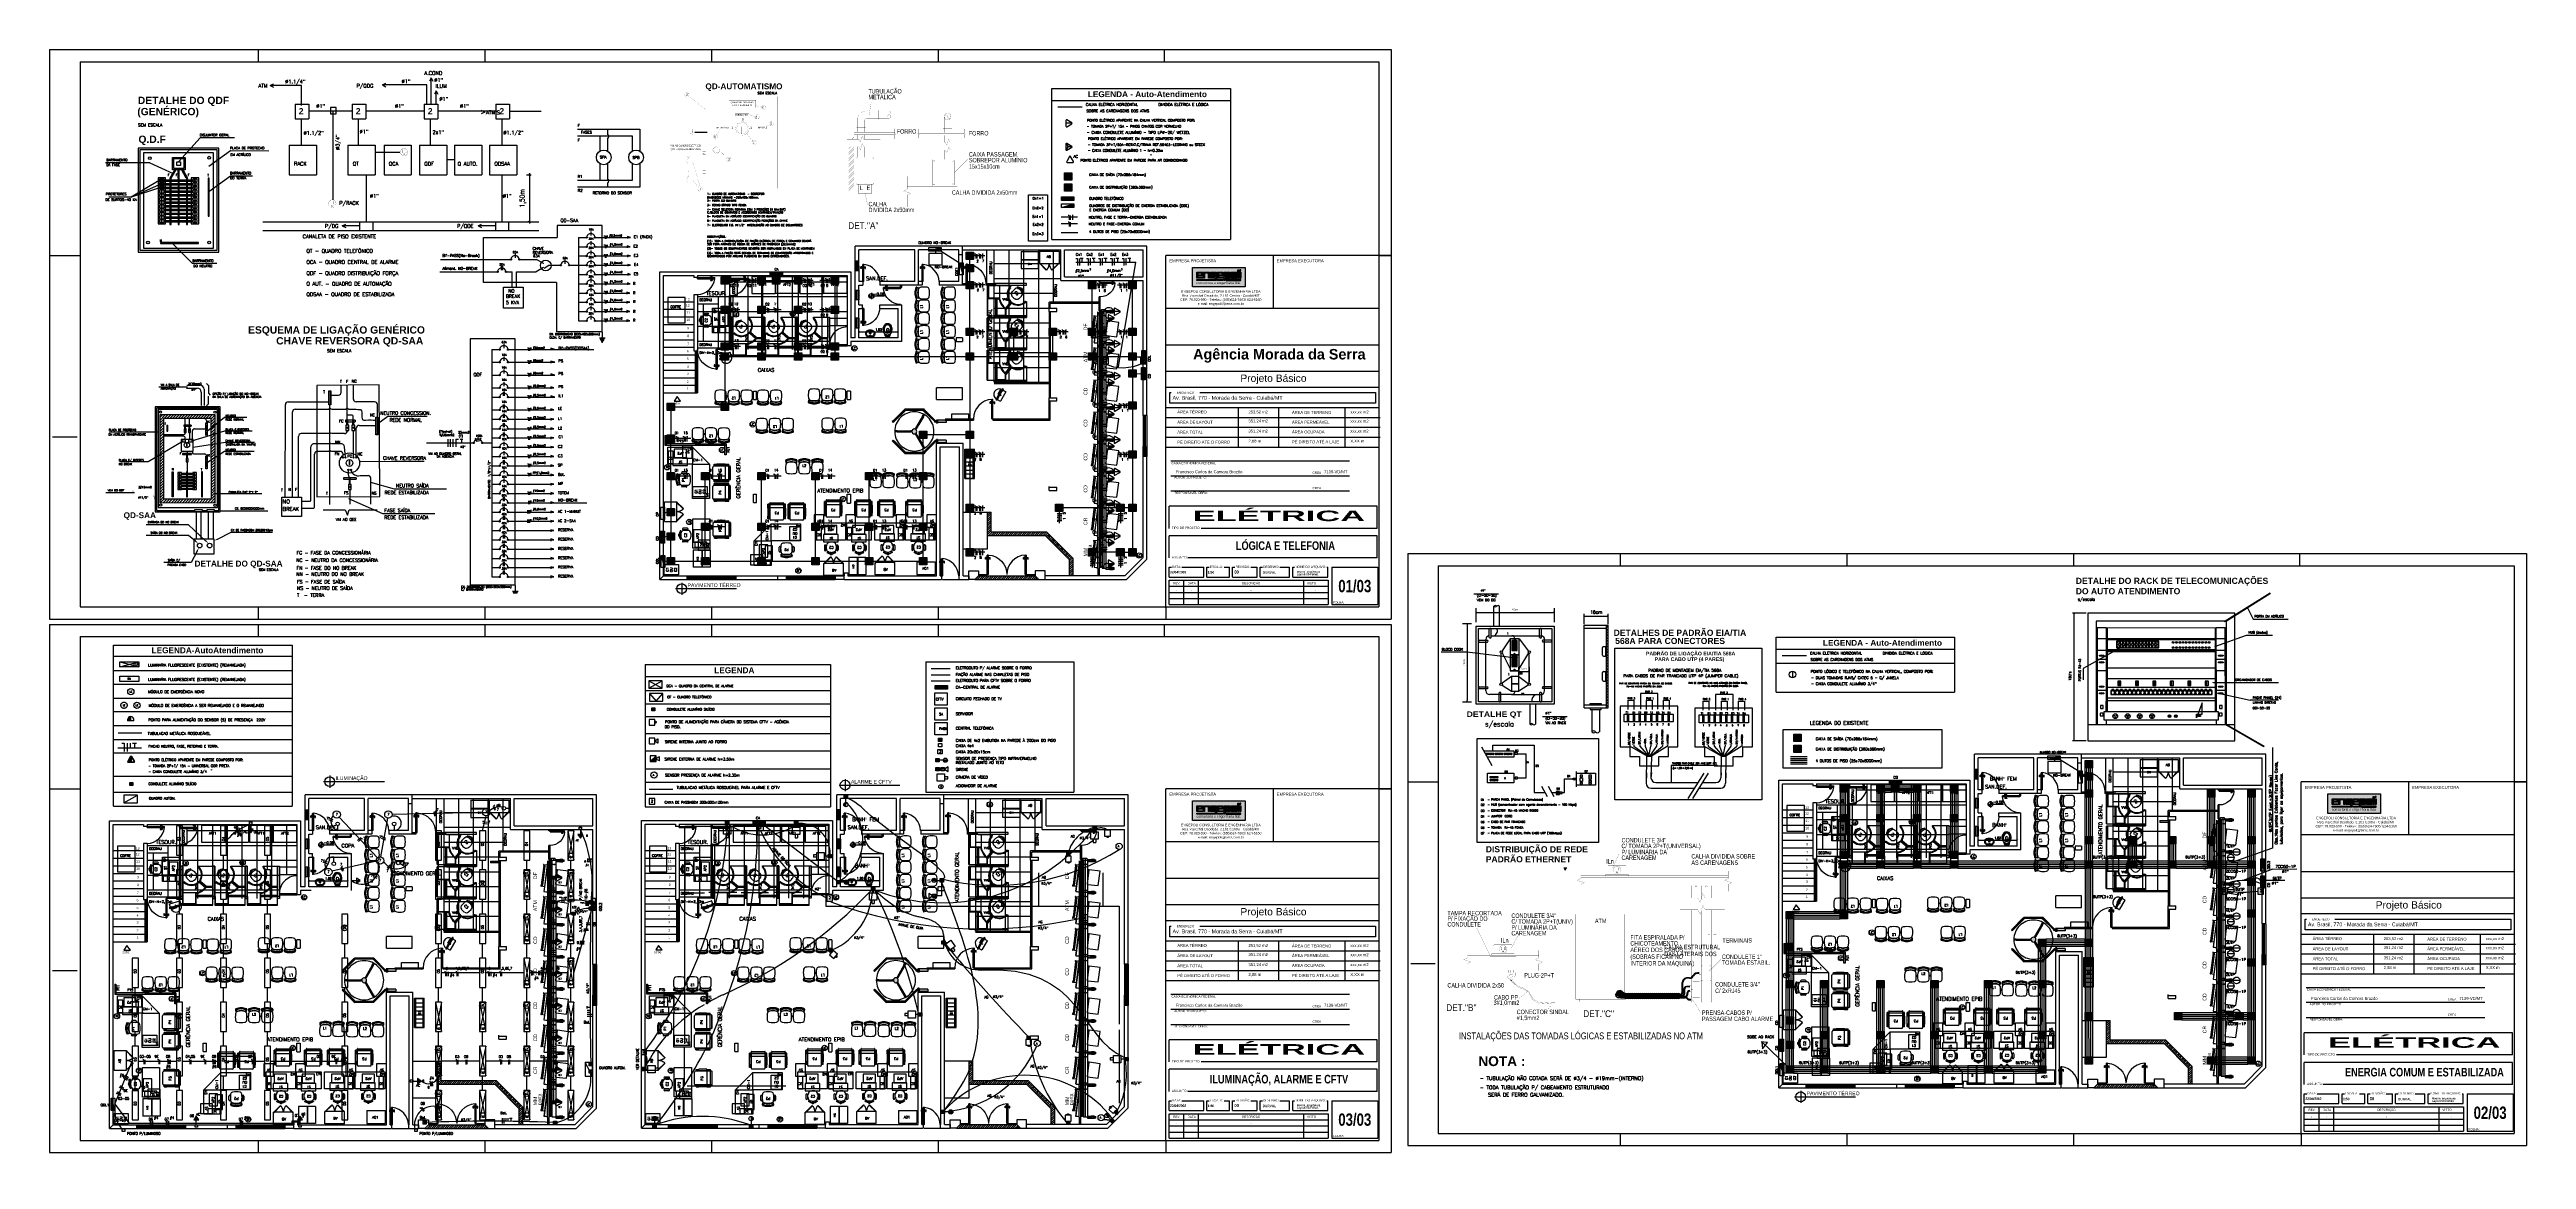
# Paper-space layout 'Layout1' of a CAD drawing. Extents: x -0.04 to 1.98, y -0.21 to 0.7.
# The model-space entities are those that its viewports show. They can reach past a viewport. Long polylines and large blocks are cut down to what shows.
import ezdxf
from ezdxf.enums import TextEntityAlignment as Align

# ---------------------------------------------------------------- set-up
doc = ezdxf.new("R2010")
doc.units = 0
doc.header["$LTSCALE"] = 0.02
doc.header["$PDMODE"] = 2
for name, pattern in [('DASHDOT', [1, 0.5, -0.25, 0, -0.25]), ('DASHED2', [0.375, 0.25, -0.125]), ('HIDDEN', [0.375, 0.25, -0.125]), ('HIDDEN2', [0.1875, 0.125, -0.0625])]:
    doc.linetypes.add(name, pattern=pattern)
doc.layers.get('0').update_dxf_attribs({"linetype": 'CONTINUOUS'})
doc.layers.get('DEFPOINTS').update_dxf_attribs({"linetype": 'CONTINUOUS'})
for name, color, linetype in [('20FIACAO', 5, 'CONTINUOUS'), ('20TEXTO_02', 1, 'CONTINUOUS'), ('25-COTAS', 4, 'CONTINUOUS'), ('25-PAREDEVISTA', 5, 'CONTINUOUS'), ('25-TEXTO1', 7, 'CONTINUOUS'), ('25FIACAO', 1, 'CONTINUOUS'), ('25TEXTO', 41, 'CONTINUOUS'), ('30-LUMINARIA', 5, 'CONTINUOUS'), ('34-LINHA', 2, 'CONTINUOUS'), ('34-TOMADAS', 5, 'CONTINUOUS'), ('35LUMINARIAS', 1, 'CONTINUOUS'), ('3PLANO', 5, 'CONTINUOUS'), ('42-FIACAO', 2, 'CONTINUOUS'), ('42-TEXTO', 1, 'CONTINUOUS'), ('5', 5, 'CONTINUOUS'), ('50-TUB1', 2, 'CONTINUOUS'), ('60-TUB1', 2, 'CONTINUOUS'), ('7TEXTO', 1, 'CONTINUOUS'), ('ACESSORIOS', 6, 'CONTINUOUS'), ('AF-CTR_50', 5, 'CONTINUOUS'), ('AF-DADOS', 1, 'CONTINUOUS'), ('AF-DADOS-34', 1, 'CONTINUOUS'), ('ALARME', 2, 'DASHDOT'), ('AP-JANEL', 7, 'CONTINUOUS'), ('ARQUITETURA', 1, 'CONTINUOUS'), ('ARQUITETURA20', 1, 'CONTINUOUS'), ('BLOCOS', 1, 'CONTINUOUS'), ('CADEIRAS', 6, 'CONTINUOUS'), ('CAIXA-EMER', 4, 'CONTINUOUS'), ('CAIXAS', 7, 'CONTINUOUS'), ('CALHA', 160, 'CONTINUOUS'), ('CAN-ALARME', 10, 'DASHDOT'), ('CAN-SENSOR', 9, 'DASHED2'), ('CANALETA_NOVA', 2, 'CONTINUOUS'), ('CANALETAS', 4, 'CONTINUOUS'), ('CARENAGEM', 1, 'CONTINUOUS'), ('CARIMBO', 1, 'CONTINUOUS'), ('CARIMBO-MF', 6, 'CONTINUOUS'), ('CARIMBO-MG', 8, 'CONTINUOUS'), ('CARIMBO-TF', 1, 'CONTINUOUS'), ('CODIGO', 6, 'CONTINUOUS'), ('CONDUL', 5, 'CONTINUOUS'), ('COTAS', 6, 'CONTINUOUS'), ('COTASACH20', 1, 'CONTINUOUS'), ('DES', 5, 'CONTINUOUS'), ('DETALHES_CTR20', 1, 'CONTINUOUS'), ('DETALHES_CTR50', 2, 'CONTINUOUS'), ('DIVBIOMBO', 3, 'CONTINUOUS'), ('DIVISORIA', 5, 'CONTINUOUS'), ('DIVTETO', 5, 'CONTINUOUS'), ('EL-ELETRODUTO', 2, 'CONTINUOUS'), ('ELETRICO35', 5, 'CONTINUOUS'), ('ELETRODUTO60', 2, 'CONTINUOUS'), ('EMERGÊNCIAREMANEJADA', 252, 'CONTINUOUS'), ('ENGEPOLI-FUNDO', 252, 'CONTINUOUS'), ('ENGEPOLI-NOME', 7, 'CONTINUOUS'), ('ESQUAD-SOLID', 6, 'CONTINUOUS'), ('ESQUADRIA', 1, 'CONTINUOUS'), ('ESQUADRIA-F', 6, 'CONTINUOUS'), ('ESQUADRIAS', 1, 'CONTINUOUS'), ('ESQUADRIAS-F', 2, 'CONTINUOUS'), ('ESQUADRIAS-G', 1, 'CONTINUOUS'), ('FIO-FASE', 1, 'CONTINUOUS'), ('INDICA', 1, 'CONTINUOUS'), ('LAYER_1', 7, 'CONTINUOUS'), ('LE', 5, 'CONTINUOUS'), ('LINHA50', 2, 'CONTINUOUS'), ('LINHAS10', 6, 'CONTINUOUS'), ('LUMINÁRIAASERETIRADA', 251, 'CONTINUOUS'), ('MARGEM80', 6, 'CONTINUOUS'), ('MESA-SUP', 5, 'CONTINUOUS'), ('MESAS', 1, 'CONTINUOUS'), ('PAREDE-SOL', 251, 'CONTINUOUS'), ('PAREDES', 7, 'CONTINUOUS'), ('PELICULA', 252, 'CONTINUOUS'), ('PISO', 6, 'CONTINUOUS'), ('PISOELEVADO', 6, 'CONTINUOUS'), ('PPN', 7, 'CONTINUOUS'), ('SAN', 6, 'CONTINUOUS'), ('SETA', 1, 'CONTINUOUS'), ('SETASCOTAS10', 6, 'CONTINUOUS'), ('SINAL', 1, 'CONTINUOUS'), ('SUBPORTICO', 6, 'CONTINUOUS'), ('TEXTO', 7, 'CONTINUOUS'), ('TEXTO-F', 6, 'CONTINUOUS'), ('TEXTO-INS-NOVA', 5, 'CONTINUOUS'), ('TEXTO02', 3, 'CONTINUOUS'), ('TEXTO25', 1, 'CONTINUOUS'), ('TEXTO30', 5, 'CONTINUOUS'), ('TEXTO_05', 2, 'CONTINUOUS'), ('TOMADA', 5, 'CONTINUOUS'), ('TOMADAS30', 5, 'CONTINUOUS'), ('TRACO', 1, 'HIDDEN'), ('TUBAPA-40', 3, 'CONTINUOUS'), ('TX04-A', 1, 'CONTINUOUS'), ('TXLOGICA', 160, 'CONTINUOUS')]:
    doc.layers.add(name, color=color, linetype=linetype)
doc.layers.get('AP-JANEL').freeze()
doc.styles.add('ARIAL', font='arial.ttf')
doc.styles.add('CAIXA', font='impact.ttf')
doc.styles.add('COTAS', font='romans.shx', dxfattribs={"width": 0.75})
doc.styles.add('ENGEPOLI', font='arial.ttf')
doc.styles.add('PAVIM', font='swiss.ttf')
doc.styles.add('REGUA60', font='romand.shx', dxfattribs={"width": 1.4})
doc.styles.add('ROMANS', font='simplex.shx')
doc.styles.add('SANSSERIFBOLD', font='sasb____.pfb', dxfattribs={"height": 0.5})
doc.styles.add('SN0', font='Arial', dxfattribs={"width": 4e-06})
doc.styles.add('SN1', font='Arial', dxfattribs={"width": 4e-06})
doc.styles.add('STYLE1', font='')
doc.styles.get('STYLE1').set_extended_font_data('Arial Black')
doc.dimstyles.new('ARQUITETURA', dxfattribs={"dimscale": 0, "dimtxt": 1.5, "dimasz": 0.1, "dimexe": 2, "dimexo": 3, "dimgap": 0.98, "dimtad": 1, "dimdec": 1, "dimlfac": 100, "dimrnd": 0.005, "dimdsep": 46, "dimtxsty": 'REGUA60', "dimcen": 4, "dimdle": 4, "dimse1": 1, "dimclrt": 2, "dimadec": 0, "dimazin": 0, "dimtfac": 100, "dimtmove": 0, "dimatfit": 3, "dimfxl": 1, "dimtolj": 1, "dimtzin": 0, "dimarcsym": 0})
doc.dimstyles.new('COTAS', dxfattribs={"dimtxt": 0.1, "dimasz": 0.08, "dimexe": 0.1, "dimexo": 0.05, "dimgap": 0.05, "dimtad": 1, "dimzin": 0, "dimdsep": 46, "dimtxsty": 'COTAS', "dimblk1": 'ARCHTICK', "dimblk2": 'ARCHTICK', "dimsah": 1, "dimcen": 2.5, "dimclrt": 1, "dimadec": 0, "dimazin": 0, "dimtfac": 1, "dimtdec": 4, "dimtmove": 2, "dimatfit": 3, "dimldrblk": 'ARCHTICK', "dimfxl": 1, "dimtvp": 1, "dimtolj": 1, "dimtzin": 0, "dimarcsym": 0})
doc.dimstyles.new('COTAS_50', dxfattribs={"dimscale": 50, "dimtxt": 0.002, "dimasz": 0.001, "dimexe": 0.0007, "dimexo": 0.004, "dimgap": 0.0015, "dimtad": 1, "dimzin": 0, "dimdsep": 46, "dimtxsty": 'COTAS', "dimblk1": 'ARCHTICK', "dimblk2": 'ARCHTICK', "dimsah": 1, "dimcen": 0.003, "dimdle": 0.0007, "dimaunit": 1, "dimadec": 0, "dimazin": 0, "dimtfac": 1, "dimtdec": 0, "dimtix": 1, "dimtmove": 0, "dimatfit": 3, "dimldrblk": 'ARCHTICK', "dimfxl": 1, "dimtolj": 1, "dimtzin": 0, "dimarcsym": 0})
doc.dimstyles.new('DADOS', dxfattribs={"dimscale": 0, "dimtxt": 0.075, "dimasz": 0.05, "dimexe": 0.18, "dimexo": 0.0625, "dimgap": 0.09, "dimtad": 1, "dimdec": 4, "dimzin": 0, "dimdsep": 46, "dimtxsty": 'Standard', "dimblk": 'DOT', "dimcen": -0.05, "dimclrd": 6, "dimclre": 6, "dimadec": 0, "dimazin": 0, "dimtfac": 2.4, "dimtdec": 4, "dimtix": 1, "dimtofl": 0, "dimtmove": 0, "dimatfit": 3, "dimldrblk": 'DOT', "dimfxl": 1, "dimtolj": 1, "dimtzin": 0, "dimarcsym": 0})
doc.dimstyles.new('ROMANS', dxfattribs={"dimscale": 0, "dimtxt": 0.2, "dimasz": 0.1, "dimexe": 0.3, "dimexo": 0.4, "dimgap": 0.1, "dimtad": 1, "dimdec": 0, "dimlfac": 100, "dimzin": 0, "dimdsep": 46, "dimtxsty": 'ROMANS', "dimblk": 'DOT', "dimblk1": 'ARCHTICK', "dimblk2": 'ARCHTICK', "dimsah": 1, "dimcen": 0, "dimclrd": 1, "dimclre": 1, "dimclrt": 1, "dimaunit": 1, "dimadec": 0, "dimazin": 0, "dimtfac": 100, "dimtix": 1, "dimtmove": 2, "dimatfit": 3, "dimldrblk": 'DOT', "dimfxl": 1, "dimtolj": 1, "dimtzin": 0, "dimarcsym": 0})
pattern_1 = [(45, (29.790105, 74.28988), (-0.04419417, 0.04419417), [])]
pattern_2 = [(45, (94.45696, 71.30405), (-0.04419417, 0.04419417), [])]
pattern_3 = [(45, (10.51139, 42.120894), (-0.04419417, 0.04419417), [])]
pattern_4 = [(45, (32.219845, 42.122923), (-0.04419417, 0.04419417), [])]

# ---------------------------------------------------------------- blocks, each defined once
blk = doc.blocks.new('A$C197B05DE')
at = {"layer": 'ENGEPOLI-FUNDO'}
h = blk.add_hatch(color=256, dxfattribs=at)
h.paths.add_polyline_path([(54, 20), (0, 20), (0, 0), (54, 0)])
h.paths.add_polyline_path([(17.5, 15), (17.5, 9), (16.5, 9), (16.5, 14), (12.5, 14), (12.5, 9), (11.5, 9), (11.5, 15)], flags=16)
h.paths.add_polyline_path([(18.5, 15), (24.5, 15), (24.5, 6.5), (4.5, 6.5), (4.5, 7.5), (23.5, 7.5), (23.5, 9), (18.5, 9)], flags=16)
h.paths.add_polyline_path([(19.5, 14), (23.5, 14), (23.5, 10), (19.5, 10)], flags=0)
h.paths.add_polyline_path([(10.5, 15), (10.5, 11.5), (6, 11.5), (6, 12.5), (9.5, 12.5), (9.5, 14), (5.5, 14), (5.5, 10), (10.5, 10), (10.5, 9), (4.5, 9), (4.5, 15)], flags=16)
h.paths.add_polyline_path([(25.5, 15), (31.5, 15), (31.5, 11.5), (27, 11.5), (27, 12.5), (30.5, 12.5), (30.5, 14), (26.5, 14), (26.5, 10), (31.5, 10), (31.5, 9), (25.5, 9)], flags=16)
h.paths.add_polyline_path([(25.5, 7.5), (31.5, 7.5), (31.5, 6.5), (25.5, 6.5)], flags=16)
h.paths.add_polyline_path([(32.5, 15), (38.5, 15), (38.5, 9), (33.5, 9), (33.5, 6.5), (32.5, 6.5)], flags=16)
h.paths.add_polyline_path([(33.5, 14), (37.5, 14), (37.5, 10), (33.5, 10)], flags=0)
h.paths.add_polyline_path([(34.5, 7.5), (49.5, 7.5), (49.5, 6.5), (34.5, 6.5)], flags=16)
h.paths.add_polyline_path([(39.5, 15), (45.5, 15), (45.5, 9), (39.5, 9)], flags=16)
h.paths.add_polyline_path([(40.5, 14), (44.5, 14), (44.5, 10), (40.5, 10)], flags=0)
h.paths.add_polyline_path([(46.5, 17.5), (47.5, 17.5), (47.5, 9), (46.5, 9)], flags=16)
h.paths.add_polyline_path([(48.5, 17.5), (49.5, 17.5), (49.5, 16.5), (48.5, 16.5)], flags=16)
h.paths.add_polyline_path([(48.5, 15), (49.5, 15), (49.5, 9), (48.5, 9)], flags=16)
h = blk.add_hatch(color=256, dxfattribs=at)
h.paths.add_polyline_path([(23.5, 14), (19.5, 14), (19.5, 10), (23.5, 10)])
h.paths.add_polyline_path([(37.5, 14), (33.5, 14), (33.5, 10), (37.5, 10)])
h.paths.add_polyline_path([(44.5, 14), (40.5, 14), (40.5, 10), (44.5, 10)])
at = {"layer": 'ENGEPOLI-NOME'}
h = blk.add_hatch(color=256, dxfattribs=at)
h.paths.add_polyline_path([(10.5, 15), (4.5, 15), (4.5, 9), (10.5, 9), (10.5, 10), (5.5, 10), (5.5, 14), (9.5, 14), (9.5, 12.5), (6, 12.5), (6, 11.5), (10.5, 11.5)], flags=17)
h.paths.add_polyline_path([(17.5, 15), (11.5, 15), (11.5, 9), (12.5, 9), (12.5, 14), (16.5, 14), (16.5, 9), (17.5, 9)], flags=17)
h.paths.add_polyline_path([(24.5, 15), (18.5, 15), (18.5, 9), (23.5, 9), (23.5, 7.5), (4.5, 7.5), (4.5, 6.5), (24.5, 6.5)])
h.paths.add_polyline_path([(23.5, 14), (23.5, 10), (19.5, 10), (19.5, 14)], flags=16)
h.paths.add_polyline_path([(31.5, 15), (25.5, 15), (25.5, 9), (31.5, 9), (31.5, 10), (26.5, 10), (26.5, 14), (30.5, 14), (30.5, 12.5), (27, 12.5), (27, 11.5), (31.5, 11.5)])
h.paths.add_polyline_path([(38.5, 15), (32.5, 15), (32.5, 6.5), (33.5, 6.5), (33.5, 9), (38.5, 9)])
h.paths.add_polyline_path([(37.5, 14), (37.5, 10), (33.5, 10), (33.5, 14)], flags=16)
h.paths.add_polyline_path([(45.5, 15), (39.5, 15), (39.5, 9), (45.5, 9)])
h.paths.add_polyline_path([(44.5, 14), (44.5, 10), (40.5, 10), (40.5, 14)], flags=16)
h.paths.add_polyline_path([(47.5, 17.5), (46.5, 17.5), (46.5, 9), (47.5, 9)])
h.paths.add_polyline_path([(49.5, 17.5), (48.5, 17.5), (48.5, 16.5), (49.5, 16.5)])
h.paths.add_polyline_path([(49.5, 15), (48.5, 15), (48.5, 9), (49.5, 9)])
h.paths.add_polyline_path([(49.5, 7.5), (34.5, 7.5), (34.5, 6.5), (49.5, 6.5)])
h.paths.add_polyline_path([(31.5, 7.5), (25.5, 7.5), (25.5, 6.5), (31.5, 6.5)])
at = {"layer": 'ENGEPOLI-FUNDO'}
blk.add_lwpolyline([(0, 0), (0, 20), (54, 20), (54, 0)], close=True, dxfattribs=at)
at = {"layer": 'ENGEPOLI-NOME'}
for points in [[(4.5, 7.5), (23.5, 7.5), (23.5, 9), (18.5, 9), (18.5, 15), (24.5, 15), (24.5, 6.5), (4.5, 6.5)], [(9.5, 14), (5.5, 14), (5.5, 10), (10.5, 10), (10.5, 9), (4.5, 9), (4.5, 15), (10.5, 15), (10.5, 11.5), (6, 11.5), (6, 12.5), (9.5, 12.5)], [(12.5, 14), (12.5, 9), (11.5, 9), (11.5, 15), (17.5, 15), (17.5, 9), (16.5, 9), (16.5, 14)], [(19.5, 14), (19.5, 10), (23.5, 10), (23.5, 14)], [(26.5, 14), (26.5, 10), (31.5, 10), (31.5, 9), (25.5, 9), (25.5, 15), (31.5, 15), (31.5, 11.5), (27, 11.5), (27, 12.5), (30.5, 12.5), (30.5, 14)], [(25.5, 6.5), (25.5, 7.5), (31.5, 7.5), (31.5, 6.5)], [(33.5, 6.5), (32.5, 6.5), (32.5, 15), (38.5, 15), (38.5, 9), (33.5, 9)], [(33.5, 10), (33.5, 14), (37.5, 14), (37.5, 10)], [(34.5, 7.5), (34.5, 6.5), (49.5, 6.5), (49.5, 7.5)], [(39.5, 9), (39.5, 15), (45.5, 15), (45.5, 9)], [(40.5, 10), (40.5, 14), (44.5, 14), (44.5, 10)], [(46.5, 17.5), (47.5, 17.5), (47.5, 9), (46.5, 9)], [(48.5, 17.5), (48.5, 16.5), (49.5, 16.5), (49.5, 17.5)], [(48.5, 15), (49.5, 15), (49.5, 9), (48.5, 9)]]:
    blk.add_lwpolyline(points, close=True, dxfattribs=at)
at = {"layer": 'ENGEPOLI-NOME', "style": 'ENGEPOLI'}
blk.add_text('consultoria e engenharia ltda', height=2.5, dxfattribs=at).set_placement((4.2, 2.9))
blk.add_text('consultoria e engenharia ltda', height=2.5, dxfattribs=at).set_placement((4.2, 2.9))
blk = doc.blocks.new('MI3')
at = {"layer": 'MESAS'}
for p, q in [((0.7, 0), (0, 0)), ((0, -0.7), (0, 0)), ((0.7, -0.7), (0.7, 0)), ((0.7, -0.35), (0, -0.35)), ((0.7, -0.37), (0, -0.37)), ((0.7, -0.7), (0, -0.7))]:
    blk.add_line(p, q, dxfattribs=at)
at = {"layer": 'CODIGO', "style": 'ROMANS'}
blk.add_text('MI3', height=0.07, dxfattribs=at).set_placement((0.26, -0.22, -0.64))
blk = doc.blocks.new('A$C7B783AE8')
at = {"layer": 'ESQUADRIAS-F'}
blk.add_arc((-0.03, 0.74), 0.738, 272.5737, 353.1841, dxfattribs=at)
at = {"layer": 'ESQUADRIAS-G'}
for p, q in [((0, 0.7), (0.7, 0.7)), ((0, 0.65), (0, 0.7)), ((0, 0.65), (0.7, 0.65)), ((0.53, 0.75), (0.53, 0.77)), ((0.53, 0.77), (0.6, 0.77)), ((0.53, 0.75), (0.58, 0.75)), ((0.53, 0.6), (0.58, 0.6)), ((0.53, 0.6), (0.53, 0.58)), ((0.53, 0.58), (0.6, 0.58)), ((0.58, 0.7), (0.58, 0.75)), ((0.58, 0.65), (0.58, 0.6)), ((0.6, 0.7), (0.6, 0.77)), ((0.6, 0.65), (0.6, 0.58)), ((0.7, 0.65), (0.7, 0.7))]:
    blk.add_line(p, q, dxfattribs=at)
for points in [[(0.53, 0.75), (0.58, 0.75), (0.53, 0.77), (0.6, 0.77)], [(0.53, 0.58), (0.6, 0.58), (0.53, 0.6), (0.58, 0.6)], [(0.6, 0.7), (0.6, 0.77), (0.58, 0.7), (0.58, 0.75)], [(0.6, 0.58), (0.6, 0.65), (0.58, 0.6), (0.58, 0.65)]]:
    blk.add_solid(points, dxfattribs=at)
blk = doc.blocks.new('C2')
at = {"layer": 'CADEIRAS'}
for p, q in [((-0.3, -0.36), (-0.3, -0.19)), ((-0.24, -0.36), (-0.24, -0.19)), ((-0.22, -0.36), (-0.22, -0.24)), ((-0.2, -0.09), (-0.2, -0.08)), ((-0.18, -0.11), (-0.19, -0.09)), ((0.14, -0.11), (0.15, -0.09)), ((0.16, -0.09), (0.16, -0.08)), ((0.18, -0.24), (0.18, -0.36)), ((0.2, -0.36), (0.2, -0.19)), ((0.26, -0.36), (0.26, -0.19))]:
    blk.add_line(p, q, dxfattribs=at)
for centre, radius, start, end in [((-0.02, -0.33), 0.329, 86.4167, 93.5833), ((-0.27, -0.19), 0.0306, 0, 180), ((-0.27, -0.36), 0.0306, 180, 0), ((-0.12, -0.21), 0.094, 114.9388, 178.3074), ((0.68, -0.24), 0.893, 178.3074, 180), ((0.49, -0.36), 0.705, 180, 181.7293), ((-0.09, -0.37), 0.132, 181.7293, 263.155), ((-0.02, -0.33), 0.305, 53.1301, 126.8699), ((-0.19, -0.09), 0.0047, 216.8699, 305.9604), ((-0.02, -0.33), 0.291, 54.0396, 125.9604), ((-0.15, -0.05), 0.0623, 234.3405, 285.7396), ((-0.02, -0.43), 0.338, 90, 114.9388), ((-0.02, 0.17), 0.682, 263.155, 270), ((-0.04, -0.03), 0.0282, 93.5833, 176.6281), ((-0.02, -0.43), 0.338, 65.0612, 90), ((-0.02, 0.17), 0.681, 270, 276.845), ((0, -0.03), 0.0282, 3.3719, 86.4167), ((0.04, -0.37), 0.132, 276.845, 358.2707), ((0.1, -0.05), 0.0623, 254.2604, 305.6595), ((0.08, -0.21), 0.094, 1.6926, 65.0612), ((0.15, -0.09), 0.0047, 234.0396, 323.1301), ((-0.72, -0.24), 0.893, 0, 1.6926), ((-0.53, -0.36), 0.705, 358.2707, 360), ((0.23, -0.19), 0.0306, 0, 180), ((0.23, -0.36), 0.0306, 180, 0)]:
    blk.add_arc(centre, radius, start, end, dxfattribs=at)
at = {"layer": 'CODIGO', "style": 'ROMANS'}
blk.add_text('C2', height=0.1, dxfattribs=at).set_placement((-0.11, -0.34))
blk = doc.blocks.new('A$C05567B69')
at = {"layer": 'ESQUADRIAS-F'}
blk.add_arc((0.8, 0), 0.8, 93.5833, 180, dxfattribs=at)
at = {"layer": 'ESQUADRIAS-G'}
for p, q in [((0.68, 0.63), (0.68, 0.7)), ((0.75, 0.7), (0.68, 0.7)), ((0.7, 0.63), (0.68, 0.63)), ((0.7, 0.63), (0.7, 0.68)), ((0.75, 0.68), (0.7, 0.68)), ((0.75, 0), (0.75, 0.8)), ((0.75, 0.8), (0.8, 0.8)), ((0.75, 0), (0.8, 0)), ((0.8, 0), (0.8, 0.8)), ((0.8, 0.7), (0.87, 0.7)), ((0.8, 0.68), (0.85, 0.68)), ((0.85, 0.63), (0.85, 0.68)), ((0.85, 0.63), (0.87, 0.63)), ((0.87, 0.63), (0.87, 0.7))]:
    blk.add_line(p, q, dxfattribs=at)
for points in [[(0.68, 0.7), (0.75, 0.7), (0.7, 0.68), (0.75, 0.68)], [(0.68, 0.63), (0.68, 0.7), (0.7, 0.63), (0.7, 0.68)], [(0.8, 0.7), (0.87, 0.7), (0.8, 0.68), (0.85, 0.68)], [(0.85, 0.63), (0.85, 0.68), (0.87, 0.63), (0.87, 0.7)]]:
    blk.add_solid(points, dxfattribs=at)
blk = doc.blocks.new('A$C33302E0F')
at = {"layer": 'CADEIRAS'}
for p, q in [((0.18, 0.45), (0.18, 0.47)), ((0.28, 0.45), (0.28, 0.47)), ((0.47, 0.25), (0.53, 0.25)), ((0.47, 0.25), (0.48, 0.25)), ((0.47, 0.22), (0.53, 0.22)), ((0.72, 0.45), (0.72, 0.47)), ((0.81, 0.45), (0.81, 0.47)), ((1, 0.26), (1.06, 0.26)), ((1, 0.23), (1.06, 0.23)), ((1.25, 0.46), (1.25, 0.48)), ((1.34, 0.46), (1.34, 0.48))]:
    blk.add_line(p, q, dxfattribs=at)
for points in [[(0.1, 0.45, 0.340817), (0, 0.34, 0.05523), (0, 0.08, 0.328643), (0.08, 0, 0.09095), (0.38, 0, 0.328643), (0.46, 0.08, 0.05523), (0.46, 0.34, 0.340817), (0.36, 0.45, 0.077917)], [(0.63, 0.45, 0.340817), (0.53, 0.34, 0.05523), (0.53, 0.08, 0.328643), (0.61, 0, 0.09095), (0.92, 0, 0.328643), (0.99, 0.08, 0.05523), (0.99, 0.34, 0.340817), (0.89, 0.45, 0.077917)], [(1.16, 0.45, 0.340817), (1.06, 0.34, 0.05523), (1.07, 0.08, 0.328643), (1.14, 0, 0.09095), (1.45, 0, 0.328643), (1.52, 0.08, 0.05523), (1.53, 0.34, 0.340817), (1.43, 0.45, 0.077917)]]:
    blk.add_lwpolyline(points, format="xyb", close=True, dxfattribs=at)
for points in [[(0.46, 0.51, 0.481357), (0.45, 0.55, 0.097119), (0.23, 0.59, 0.097119), (0.01, 0.55, 0.481357), (0.01, 0.51)], [(0.18, 0.47, 0.100785), (0.05, 0.43, -0.49505), (0.02, 0.45), (0.01, 0.51, -0.365963), (0.02, 0.53, -0.0944), (0.23, 0.58, -0.0944), (0.45, 0.53, -0.365963), (0.46, 0.51), (0.44, 0.45, -0.49505), (0.42, 0.43, 0.100785), (0.28, 0.47, 0.100785)], [(0.44, 0.45, 0.344642), (0.42, 0.5, 0.1068), (0.23, 0.55, 0.1068), (0.04, 0.5, 0.344642), (0.02, 0.45)], [(0.99, 0.51, 0.481357), (0.98, 0.55, 0.097119), (0.76, 0.59, 0.097119), (0.54, 0.55, 0.481357), (0.54, 0.51)], [(0.72, 0.47, 0.100785), (0.58, 0.43, -0.49505), (0.55, 0.45), (0.54, 0.51, -0.365963), (0.55, 0.53, -0.0944), (0.76, 0.58, -0.0944), (0.98, 0.53, -0.365963), (0.99, 0.51), (0.97, 0.45, -0.49505), (0.95, 0.43, 0.100785), (0.81, 0.47, 0.100785)], [(0.98, 0.45, 0.344642), (0.95, 0.5, 0.1068), (0.76, 0.55, 0.1068), (0.58, 0.5, 0.344642), (0.55, 0.45)], [(1.52, 0.52, 0.481357), (1.52, 0.55, 0.097119), (1.29, 0.59, 0.097119), (1.07, 0.55, 0.481357), (1.07, 0.52)], [(1.25, 0.48, 0.100785), (1.11, 0.44, -0.49505), (1.08, 0.45), (1.07, 0.52, -0.365963), (1.08, 0.54, -0.0944), (1.29, 0.58, -0.0944), (1.51, 0.54, -0.365963), (1.52, 0.52), (1.51, 0.45, -0.49505), (1.48, 0.44, 0.100785), (1.34, 0.48, 0.100785)], [(1.51, 0.45, 0.344642), (1.48, 0.5, 0.1068), (1.29, 0.55, 0.1068), (1.11, 0.5, 0.344642), (1.08, 0.45)]]:
    blk.add_lwpolyline(points, format="xyb", dxfattribs=at)
for centre in [(0.23, -0.04), (0.76, -0.04), (1.29, -0.04)]:
    blk.add_arc(centre, 0.515, 84.7595, 95.2405, dxfattribs=at)
at = {"layer": 'CODIGO', "style": 'ROMANS'}
blk.add_text('L2', height=0.1, dxfattribs=at).set_placement((0.68, 0.27))
blk = doc.blocks.new('SC')
at = {"layer": 'ACESSORIOS'}
blk.add_lwpolyline([(0, 0), (0, -0.5), (0.2, -0.5), (0.2, 0)], close=True, dxfattribs=at)
at = {"layer": 'CODIGO', "style": 'ROMANS'}
blk.add_text('SC', height=0.1, dxfattribs=at).set_placement((0, -0.26))
blk = doc.blocks.new('SV')
at = {"layer": 'ACESSORIOS'}
blk.add_lwpolyline([(0, 0), (0, -0.5), (0.4, -0.5), (0.4, 0)], close=True, dxfattribs=at)
at = {"layer": 'CODIGO', "style": 'ROMANS'}
blk.add_text('SV', height=0.1, dxfattribs=at).set_placement((0.11, -0.3))
blk = doc.blocks.new('G1OUG2')
at = {"layer": 'ACESSORIOS', "linetype": 'HIDDEN'}
blk.add_lwpolyline([(0, 0), (-0.42, 0), (-0.42, 0.58), (0, 0.58)], close=True, dxfattribs=at)
at = {"layer": 'CODIGO', "style": 'ROMANS'}
for s, p in [('OU', (-0.31, 0.24)), ('G2', (-0.3, 0.07)), ('G1', (-0.29, 0.4))]:
    blk.add_text(s, height=0.1, dxfattribs=at).set_placement(p)
blk = doc.blocks.new('CM-1')
at = {"layer": 'MESAS'}
blk.add_lwpolyline([(-0.03, 0.7), (-0.03, 0.03), (0, 0), (0.67, 0)], close=True, dxfattribs=at)
at = {"layer": 'CODIGO', "style": 'ROMANS'}
blk.add_text('CM-1', height=0.1, dxfattribs=at).set_placement((0, 0.12))
blk = doc.blocks.new('AB')
at = {"layer": 'CODIGO', "linetype": 'HIDDEN2'}
for p, q in [((0, -0.49), (0.28, -0.77)), ((0.01, -0.48), (0.29, -0.76)), ((0.28, -0.77), (0.29, -0.76)), ((0.79, -0.48), (0.51, -0.76)), ((0.52, -0.77), (0.51, -0.76)), ((0.8, -0.49), (0.52, -0.77))]:
    blk.add_line(p, q, dxfattribs=at)
for centre, start, end in [((-0.09, -0.46), 321.9199, 355.9227), ((0.89, -0.46), 184.0773, 218.0801)]:
    blk.add_arc(centre, 0.493, start, end, dxfattribs=at)
at = {"layer": 'MESAS'}
for p, q in [((0, 0), (0.8, 0)), ((0, 0), (0, -0.5)), ((0.8, 0), (0.8, -0.5)), ((0, -0.5), (0.01, -0.5)), ((0.01, -0.5), (0.78, -0.5)), ((0.78, -0.5), (0.8, -0.5)), ((0.8, -0.5), (0.79, -0.5))]:
    blk.add_line(p, q, dxfattribs=at)
at = {"layer": 'MESAS', "linetype": 'HIDDEN2'}
for p, q in [((0.01, -0.48), (0, -0.49)), ((0.79, -0.48), (0.8, -0.49))]:
    blk.add_line(p, q, dxfattribs=at)
at = {"layer": 'CODIGO', "style": 'ROMANS'}
blk.add_text('AB', height=0.1, dxfattribs=at).set_placement((0.29, -0.27))
blk = doc.blocks.new('LB')
at = {"layer": 'ACESSORIOS'}
blk.add_circle((0, 0), 0.109, dxfattribs=at)
at = {"layer": 'CODIGO', "style": 'ROMANS'}
blk.add_text('LB', height=0.09, dxfattribs=at).set_placement((-0.09, -0.05))
blk = doc.blocks.new('AP2')
at = {"layer": 'ACESSORIOS', "linetype": 'HIDDEN'}
blk.add_lwpolyline([(0, 0), (0, -0.35), (0.5, -0.35), (0.5, 0)], close=True, dxfattribs=at)
at = {"layer": 'CODIGO', "style": 'ROMANS'}
blk.add_text('AP2', height=0.1, dxfattribs=at).set_placement((0.12, -0.22))
blk = doc.blocks.new('M3')
at = {"layer": 'MESAS'}
blk.add_lwpolyline([(0, 0), (0, 0.7), (1, 0.7), (1, 0)], close=True, dxfattribs=at)
at = {"layer": 'CODIGO', "style": 'ROMANS'}
blk.add_text('M3', height=0.1, dxfattribs=at).set_placement((0.01, 0.04))
blk = doc.blocks.new('ST')
at = {"layer": 'ACESSORIOS'}
blk.add_lwpolyline([(0, 0), (0, -0.3), (0.6, -0.3), (0.6, 0)], close=True, dxfattribs=at)
at = {"layer": 'CODIGO', "style": 'ROMANS'}
blk.add_text('ST', height=0.1, dxfattribs=at).set_placement((0.21, -0.2))
blk = doc.blocks.new('P1')
at = {"layer": 'CADEIRAS'}
for p, q in [((0, 0), (0, 0.02)), ((0.09, 0), (0.09, 0.02)), ((-0.26, -0.29), (-0.26, -0.13)), ((-0.2, -0.29), (-0.2, -0.13)), ((0.29, -0.29), (0.29, -0.13)), ((0.36, -0.29), (0.36, -0.13))]:
    blk.add_line(p, q, dxfattribs=at)
for points in [[(0.27, 0.06, 0.481357), (0.27, 0.09, 0.097119), (0.05, 0.13, 0.097119), (-0.17, 0.09, 0.481357), (-0.18, 0.06)], [(0, 0.02, 0.100785), (-0.14, -0.02, -0.49505), (-0.16, -0.01), (-0.18, 0.06, -0.365963), (-0.17, 0.08, -0.0944), (0.05, 0.12, -0.0944), (0.26, 0.08, -0.365963), (0.27, 0.06), (0.26, -0.01, -0.49505), (0.23, -0.02, 0.100785), (0.09, 0.02, 0.100785)], [(0.26, -0.01, 0.344642), (0.23, 0.05, 0.1068), (0.05, 0.09, 0.1068), (-0.14, 0.05, 0.344642), (-0.17, -0.01)]]:
    blk.add_lwpolyline(points, format="xyb", dxfattribs=at)
blk.add_lwpolyline([(-0.08, -0.01, 0.340817), (-0.18, -0.11, 0.05523), (-0.18, -0.37, 0.328643), (-0.11, -0.45, 0.09095), (0.2, -0.45, 0.328643), (0.28, -0.37, 0.05523), (0.28, -0.11, 0.340817), (0.18, -0.01, 0.077917)], format="xyb", close=True, dxfattribs=at)
for centre, radius, start, end in [((0.05, -0.49), 0.515, 84.7595, 95.2405), ((-0.23, -0.13), 0.0306, 0, 180), ((-0.23, -0.29), 0.0306, 180, 0), ((0.32, -0.13), 0.0306, 0, 180), ((0.32, -0.29), 0.0306, 180, 0)]:
    blk.add_arc(centre, radius, start, end, dxfattribs=at)
at = {"layer": 'CODIGO', "style": 'ROMANS'}
blk.add_text('P1', height=0.1, dxfattribs=at).set_placement((-0.05, -0.23))
blk = doc.blocks.new('A$C3C972CB8')
at = {"layer": 'CARENAGEM'}
for p, q in [((0.53, 1.13), (0.47, 0.68)), ((1.12, 1.05), (0.53, 1.13)), ((1.07, 0.61), (1.12, 1.05)), ((0.02, 0.59), (0, 0.57)), ((0, 0.42), (0, 0.57)), ((0, 0.42), (0.19, 0.42)), ((0.02, 0.59), (0.09, 0.59)), ((0.09, 0.53), (0.02, 0.53)), ((0.02, 0.52), (0.09, 0.52)), ((0.04, 0.42), (0.05, 0.42)), ((0.04, 0.42), (0.04, 0.42)), ((0.04, 0.37), (0.04, 0.41)), ((0.04, 0.41), (0.04, 0.37)), ((0.05, 0.41), (0.04, 0.41)), ((0.04, 0.41), (0.04, 0.37)), ((0.14, 0.9), (0.05, 0.9)), ((0.05, 0.9), (0.05, 0.83)), ((0.05, 0.83), (0.05, 0.81)), ((0.05, 0.83), (0.14, 0.83)), ((0.05, 0.81), (0.05, 0.77)), ((0.14, 0.81), (0.05, 0.81)), ((0.05, 0.77), (0.14, 0.77)), ((0.06, 0.42), (0.05, 0.42)), ((0.05, 0.41), (0.06, 0.41)), ((0.05, 0.41), (0.05, 0.38)), ((0.05, 0.37), (0.05, 0.41)), ((0.05, 0.38), (0.05, 0.37)), ((0.06, 0.37), (0.05, 0.37)), ((0.05, 0.33), (0.05, 0.37)), ((0.15, 0.37), (0.05, 0.37)), ((0.05, 0.37), (0.15, 0.37)), ((0.06, 0.9), (0.06, 0.95)), ((0.13, 0.95), (0.06, 0.95)), ((0.06, 0.89), (0.06, 0.89)), ((0.06, 0.89), (0.06, 0.89)), ((0.06, 0.83), (0.06, 0.83)), ((0.06, 0.83), (0.06, 0.83)), ((0.06, 0.77), (0.06, 0.59)), ((0.06, 0.59), (0.06, 0.77)), ((0.06, 0.75), (0.13, 0.75)), ((0.13, 0.74), (0.06, 0.74)), ((0.06, 0.53), (0.06, 0.52)), ((0.06, 0.52), (0.06, 0.53)), ((0.06, 0.41), (0.06, 0.42)), ((0.06, 0.42), (0.13, 0.42)), ((0.07, 0.38), (0.06, 0.38)), ((0.06, 0.38), (0.07, 0.38)), ((0.06, 0.38), (0.06, 0.37)), ((0.06, 0.38), (0.06, 0.38)), ((0.11, 0.36), (0.06, 0.36)), ((0.08, 0.36), (0.06, 0.36)), ((0.06, 0.36), (0.06, 0.36)), ((0.06, 0.36), (0.06, 0.33)), ((0.07, 0.89), (0.07, 0.88)), ((0.07, 0.89), (0.12, 0.89)), ((0.12, 0.89), (0.07, 0.89)), ((0.07, 0.88), (0.12, 0.88)), ((0.07, 0.38), (0.07, 0.37)), ((0.07, 0.38), (0.07, 0.38)), ((0.09, 0.37), (0.07, 0.37)), ((0.11, 0.84), (0.08, 0.84)), ((0.08, 0.41), (0.11, 0.41)), ((0.08, 0.36), (0.08, 0.36)), ((0.09, 0.61), (1.39, 0.61)), ((0.09, 0.61), (0.09, 0.45)), ((0.09, 0.61), (0.09, 0.45)), ((0.09, 0.45), (1.39, 0.45)), ((0.1, 0.38), (0.09, 0.38)), ((0.09, 0.38), (0.1, 0.38)), ((0.09, 0.38), (0.09, 0.38)), ((0.09, 0.37), (0.09, 0.38)), ((0.09, 0.36), (0.11, 0.36)), ((0.09, 0.36), (0.09, 0.36)), ((0.1, 0.38), (0.1, 0.38)), ((0.1, 0.37), (0.1, 0.38)), ((0.14, 0.37), (0.1, 0.37)), ((0.1, 0.33), (1.41, 0.33)), ((1.41, 0.28), (0.1, 0.28)), ((0.11, 0.37), (0.11, 0.33)), ((0.11, 0.36), (0.11, 0.36)), ((0.11, 0.33), (0.11, 0.36)), ((0.12, 0.88), (0.12, 0.89)), ((0.15, 0.36), (0.12, 0.36)), ((0.12, 0.36), (0.16, 0.36)), ((0.12, 0.36), (0.12, 0.36)), ((0.12, 0.36), (0.12, 0.33)), ((0.12, 0.33), (0.12, 0.36)), ((0.12, 0.33), (0.12, 0.36)), ((0.13, 0.95), (0.13, 0.9)), ((0.13, 0.89), (0.13, 0.89)), ((0.13, 0.89), (0.13, 0.89)), ((0.13, 0.83), (0.13, 0.83)), ((0.13, 0.83), (0.13, 0.83)), ((0.13, 0.77), (0.13, 0.61)), ((0.13, 0.61), (0.13, 0.77)), ((0.13, 0.42), (0.13, 0.41)), ((0.15, 0.42), (0.13, 0.42)), ((0.13, 0.41), (0.15, 0.41)), ((0.13, 0.28), (0.26, 0.26)), ((0.14, 0.83), (0.14, 0.9)), ((0.14, 0.83), (0.14, 0.81)), ((0.14, 0.77), (0.14, 0.81)), ((0.14, 0.38), (0.14, 0.41)), ((0.14, 0.37), (0.14, 0.38)), ((0.15, 0.42), (0.15, 0.42)), ((0.15, 0.42), (0.15, 0.42)), ((0.16, 0.41), (0.15, 0.41)), ((0.15, 0.37), (0.15, 0.41)), ((0.15, 0.37), (0.15, 0.41)), ((0.15, 0.41), (0.15, 0.37)), ((0.15, 0.37), (0.15, 0.41)), ((0.15, 0.41), (0.15, 0.41)), ((0.15, 0.41), (0.15, 0.37)), ((0.16, 0.41), (0.15, 0.41)), ((0.15, 0.36), (0.15, 0.37)), ((1.35, 0.41), (0.16, 0.41)), ((0.16, 0.41), (0.16, 0.41)), ((0.16, 0.41), (0.16, 0.41)), ((0.16, 0.37), (1.35, 0.37)), ((0.16, 0.37), (0.16, 0.36)), ((0.16, 0.36), (0.16, 0.36)), ((0.19, 0.45), (0.19, 0.42)), ((0.21, 0.28), (1.35, 0.13)), ((0.25, 0.12), (0.27, 0.26)), ((0.26, 0.11), (0.28, 0.11)), ((0.27, 0.27), (0.27, 0.26)), ((0.27, 0.26), (0.27, 0.27)), ((0.27, 0.26), (1.16, 0.15)), ((0.3, 0.17), (0.29, 0.11)), ((0.3, 0.17), (0.3, 0.12)), ((0.3, 0.12), (1.1, 0.02)), ((0.31, 0.17), (1.1, 0.07)), ((0.32, 0.41), (0.33, 0.45)), ((0.42, 0.45), (0.42, 0.41)), ((0.47, 0.68), (0.46, 0.61)), ((0.47, 0.68), (0.47, 0.68)), ((1.05, 0.61), (0.47, 0.68)), ((1.07, 0.61), (0.47, 0.68)), ((0.55, 0.45), (0.88, 0.41)), ((1.07, 0.61), (1.07, 0.61)), ((1.1, 0.01), (1.1, 0.07)), ((1.1, 0.07), (1.1, 0.02)), ((1.11, 0), (1.13, 0)), ((1.16, 0.15), (1.14, 0.01)), ((1.15, 0.41), (1.16, 0.45)), ((1.16, 0.15), (1.16, 0.16)), ((1.16, 0.16), (1.16, 0.15)), ((1.16, 0.15), (1.35, 0.12)), ((1.31, 0.42), (1.31, 0.45)), ((1.31, 0.42), (1.36, 0.42)), ((1.35, 0.41), (1.35, 0.41)), ((1.35, 0.41), (1.35, 0.37)), ((1.35, 0.37), (1.35, 0.41)), ((1.35, 0.41), (1.35, 0.37)), ((1.36, 0.41), (1.35, 0.41)), ((1.35, 0.41), (1.35, 0.37)), ((1.35, 0.14), (1.37, 0.28)), ((1.45, 0.9), (1.36, 0.9)), ((1.36, 0.9), (1.36, 0.83)), ((1.36, 0.83), (1.36, 0.81)), ((1.36, 0.83), (1.45, 0.83)), ((1.36, 0.81), (1.36, 0.77)), ((1.4, 0.81), (1.36, 0.81)), ((1.36, 0.77), (1.45, 0.77)), ((1.37, 0.42), (1.36, 0.42)), ((1.36, 0.41), (1.37, 0.41)), ((1.36, 0.41), (1.36, 0.38)), ((1.36, 0.37), (1.36, 0.41)), ((1.36, 0.13), (1.38, 0.28)), ((1.37, 0.9), (1.37, 0.95)), ((1.44, 0.95), (1.37, 0.95)), ((1.37, 0.89), (1.37, 0.89)), ((1.37, 0.89), (1.37, 0.89)), ((1.37, 0.83), (1.37, 0.83)), ((1.37, 0.83), (1.37, 0.83)), ((1.37, 0.77), (1.37, 0.61)), ((1.37, 0.61), (1.37, 0.77)), ((1.37, 0.75), (1.44, 0.75)), ((1.44, 0.74), (1.37, 0.74)), ((1.37, 0.41), (1.37, 0.42)), ((1.38, 0.89), (1.38, 0.88)), ((1.38, 0.89), (1.43, 0.89)), ((1.43, 0.89), (1.38, 0.89)), ((1.38, 0.88), (1.43, 0.88)), ((1.42, 0.84), (1.39, 0.84)), ((1.39, 0.45), (1.39, 0.61)), ((1.39, 0.61), (1.44, 0.61)), ((1.43, 0.88), (1.43, 0.89)), ((1.44, 0.95), (1.44, 0.9)), ((1.44, 0.89), (1.44, 0.89)), ((1.44, 0.89), (1.44, 0.89)), ((1.44, 0.83), (1.44, 0.83)), ((1.44, 0.83), (1.44, 0.83)), ((1.44, 0.77), (1.44, 0.61)), ((1.44, 0.61), (1.44, 0.77)), ((1.45, 0.83), (1.45, 0.9)), ((1.45, 0.83), (1.45, 0.81)), ((1.45, 0.77), (1.45, 0.81))]:
    blk.add_line(p, q, dxfattribs=at)
for centre in [(0.25, 0.58), (0.25, 0.53), (0.25, 0.47)]:
    blk.add_circle(centre, 0.015, dxfattribs=at)
for centre, radius, start, end in [((0.02, 0.53), 0.005, 90, 270), ((0.05, 0.41), 0.0045, 90, 180), ((0.05, 0.41), 0.00225, 90, 180), ((0.05, 0.37), 0.00225, 180, 270), ((0.05, 0.37), 0.0045, 180, 270), ((0.05, 0.37), 0.0045, 180, 270), ((0.05, 0.37), 0.00225, 180, 270), ((0.07, 0.36), 0.01, 216.8699, 323.1301), ((0.08, 0.42), 0.005, 197.4576, 270), ((0.1, 0.36), 0.01, 216.8699, 323.1301), ((0.11, 0.42), 0.005, 270, 342.5424), ((0.14, 0.37), 0.0045, 270, 360), ((0.14, 0.37), 0.00225, 270, 360), ((0.15, 0.41), 0.0045, 0, 90), ((0.15, 0.41), 0.00225, 0, 90), ((0.16, 0.37), 0.0045, 180, 270), ((0.15, 0.37), 0.00225, 270, 0), ((0.15, 0.37), 0.0045, 270, 0), ((0.26, 0.26), 0.003, 262.8505, 352.8505), ((0.27, 0.26), 0.003, 172.8505, 262.8505), ((1.16, 0.15), 0.003, 262.8505, 352.8505), ((1.16, 0.15), 0.003, 172.8505, 262.8505), ((1.32, 0.53), 0.0055, 315.5774, 0), ((1.36, 0.41), 0.0045, 90, 180), ((1.36, 0.41), 0.00225, 90, 180), ((1.35, 0.14), 0.0018, 262.8505, 352.8505), ((1.35, 0.13), 0.003, 262.8505, 352.8505)]:
    blk.add_arc(centre, radius, start, end, dxfattribs=at)
at = {"layer": 'CARENAGEM', "extrusion": (7.88861e-31, -1.97383e-45, -1)}
for centre, major_axis in [((0.06, 0.89), (0.0025, 0)), ((0.06, 0.89), (0.0025, 0)), ((0.06, 0.89), (-0.0025, 0)), ((0.06, 0.83), (0.0025, 0)), ((0.06, 0.83), (0.0025, 0)), ((0.06, 0.83), (-0.0025, 0)), ((0.13, 0.89), (0.0025, 0)), ((0.13, 0.89), (0.0025, 0)), ((0.13, 0.89), (-0.0025, 0)), ((0.13, 0.83), (0.0025, 0)), ((0.13, 0.83), (0.0025, 0)), ((0.13, 0.83), (-0.0025, 0))]:
    blk.add_ellipse(centre, major_axis=major_axis, ratio=0.224951, start_param=3.141593, end_param=6.283185, dxfattribs=at)
at = {"layer": 'CARENAGEM', "extrusion": (1.18329e-30, -5.69381e-44, -1)}
for centre in [(0.06, 0.89), (0.06, 0.83), (0.13, 0.89), (0.13, 0.83), (1.37, 0.89), (1.37, 0.83), (1.44, 0.89), (1.44, 0.83)]:
    blk.add_ellipse(centre, major_axis=(0.00165, 0), ratio=0.224951, start_param=3.141593, end_param=9.424778, dxfattribs=at)
at = {"layer": 'CARENAGEM', "extrusion": (1.18329e-30, -5.69217e-44, -1)}
for centre, start_param, end_param in [((0.07, 0.87), 4.352704, 5.304046), ((0.07, 0.87), 0.229969, 0.820844), ((0.11, 0.87), 2.334587, 2.90467), ((0.11, 0.87), 4.120732, 5.004509), ((1.38, 0.87), 4.420269, 5.304046), ((1.38, 0.87), 0.236922, 0.807005), ((1.42, 0.87), 2.320749, 2.911624), ((1.42, 0.87), 4.120732, 5.072074)]:
    blk.add_ellipse(centre, major_axis=(0.0125, 0), ratio=0.97437, start_param=start_param, end_param=end_param, dxfattribs=at)
at = {"layer": 'CARENAGEM', "extrusion": (3.9443e-31, -9.86913e-46, -1)}
for centre, start_param, end_param in [((0.09, 0.86), 3.141593, 9.424778), ((0.09, 0.86), 3.250092, 4.712389), ((0.09, 0.84), 3.250092, 4.712389), ((0.09, 0.84), 3.141593, 9.424778), ((0.09, 0.86), 4.712389, 6.174686), ((0.09, 0.84), 4.712389, 6.174686)]:
    blk.add_ellipse(centre, major_axis=(0.018, 0), ratio=0.224951, start_param=start_param, end_param=end_param, dxfattribs=at)
at = {"layer": 'CARENAGEM', "extrusion": (1.18329e-30, -2.96074e-45, -1)}
for centre in [(0.09, 0.89), (0.09, 0.88), (0.09, 0.87), (0.09, 0.85), (0.09, 0.84), (0.09, 0.83)]:
    blk.add_ellipse(centre, major_axis=(0.002, 0), ratio=0.224951, start_param=3.141593, end_param=9.424778, dxfattribs=at)
at = {"layer": 'CARENAGEM'}
for centre, start_param, end_param in [((1.01, 0.1), 0.752586, 2.389007), ((1.01, 0.11), 0.860792, 2.280801)]:
    blk.add_ellipse(centre, major_axis=(-0.0278, 0.0035), ratio=0.999391, start_param=start_param, end_param=end_param, dxfattribs=at)
at = {"layer": 'CARENAGEM', "extrusion": (7.88861e-31, -2.01762e-45, -1)}
for centre, major_axis in [((1.37, 0.89), (0.0025, 0)), ((1.37, 0.89), (0.0025, 0)), ((1.37, 0.89), (-0.0025, 0)), ((1.37, 0.83), (0.0025, 0)), ((1.37, 0.83), (0.0025, 0)), ((1.37, 0.83), (-0.0025, 0)), ((1.44, 0.89), (0.0025, 0)), ((1.44, 0.89), (0.0025, 0)), ((1.44, 0.89), (-0.0025, 0)), ((1.44, 0.83), (0.0025, 0)), ((1.44, 0.83), (0.0025, 0)), ((1.44, 0.83), (-0.0025, 0))]:
    blk.add_ellipse(centre, major_axis=major_axis, ratio=0.224951, start_param=3.141593, end_param=6.283185, dxfattribs=at)
at = {"layer": 'CARENAGEM', "extrusion": (7.88861e-31, -2.00667e-45, -1)}
for centre, start_param, end_param in [((1.4, 0.86), 3.141593, 9.424778), ((1.4, 0.86), 3.250092, 4.712389), ((1.4, 0.84), 3.250092, 4.712389), ((1.4, 0.84), 3.141593, 9.424778), ((1.4, 0.86), 4.712389, 6.174686), ((1.4, 0.84), 4.712389, 6.174686)]:
    blk.add_ellipse(centre, major_axis=(0.018, 0), ratio=0.224951, start_param=start_param, end_param=end_param, dxfattribs=at)
at = {"layer": 'CARENAGEM', "extrusion": (1.18329e-30, -3.01e-45, -1)}
for centre in [(1.4, 0.89), (1.4, 0.88), (1.4, 0.87), (1.4, 0.85), (1.4, 0.84), (1.4, 0.83)]:
    blk.add_ellipse(centre, major_axis=(0.002, 0), ratio=0.224951, start_param=3.141593, end_param=9.424778, dxfattribs=at)
at = {"layer": 'CARENAGEM'}
for points, degree, knots in [([(0.25, 0.12), (0.25, 0.12), (0.25, 0.12), (0.25, 0.12), (0.25, 0.12), (0.25, 0.11), (0.26, 0.11), (0.26, 0.11), (0.26, 0.11), (0.26, 0.11), (0.26, 0.11), (0.26, 0.11)], 3, [-0.027135, -0.027135, -0.027135, -0.027135, 0, 0, 3.29064, 3.29064, 6.80644, 6.80644, 10.322241, 10.322241, 13.838041, 13.838041, 13.838041, 13.838041]), ([(0.28, 0.11), (0.28, 0.11), (0.28, 0.11), (0.29, 0.11), (0.29, 0.11), (0.29, 0.11), (0.29, 0.11), (0.29, 0.11), (0.29, 0.11), (0.29, 0.11), (0.29, 0.11), (0.29, 0.11)], 3, [0, 0, 0, 0, 3.5158, 3.5158, 7.031601, 7.031601, 10.547401, 10.547401, 13.819644, 13.819644, 13.865025, 13.865025, 13.865025, 13.865025]), ([(0.31, 0.17), (0.31, 0.17), (0.31, 0.17), (0.31, 0.17), (0.31, 0.17), (0.31, 0.17), (0.31, 0.17), (0.31, 0.17), (0.31, 0.17), (0.31, 0.17), (0.31, 0.17), (0.31, 0.17), (0.3, 0.17), (0.3, 0.17), (0.3, 0.17), (0.3, 0.17), (0.3, 0.17), (0.3, 0.17), (0.3, 0.17), (0.3, 0.17), (0.3, 0.17), (0.3, 0.17), (0.3, 0.17), (0.3, 0.17), (0.3, 0.17), (0.3, 0.17), (0.3, 0.17), (0.3, 0.17), (0.3, 0.17), (0.3, 0.17), (0.3, 0.17), (0.3, 0.17), (0.3, 0.17), (0.3, 0.17), (0.3, 0.17), (0.3, 0.17), (0.3, 0.17), (0.3, 0.17), (0.3, 0.17), (0.3, 0.17), (0.3, 0.17), (0.3, 0.17), (0.3, 0.17), (0.3, 0.17), (0.3, 0.17), (0.3, 0.17), (0.3, 0.17), (0.3, 0.17), (0.3, 0.17), (0.3, 0.17), (0.3, 0.17), (0.3, 0.17), (0.3, 0.17), (0.3, 0.17), (0.3, 0.17), (0.3, 0.17), (0.3, 0.17), (0.3, 0.17), (0.3, 0.17), (0.3, 0.17), (0.3, 0.17), (0.3, 0.17), (0.3, 0.17), (0.3, 0.17), (0.3, 0.17), (0.3, 0.17)], 1, [0, 0, 0.200219, 0.400438, 0.600656, 0.800875, 1.001094, 1.217587, 1.434081, 1.650574, 1.867067, 2.08356, 2.300054, 2.516547, 2.73304, 2.949533, 3.166027, 3.38252, 3.599013, 3.815506, 4.032, 4.243984, 4.455968, 4.667952, 4.879936, 5.091921, 5.303905, 5.515889, 5.727873, 5.939857, 6.151842, 6.363826, 6.57581, 6.787794, 6.999778, 7.211763, 7.423747, 7.634351, 7.844955, 8.05556, 8.266164, 8.476768, 8.687372, 8.897977, 9.108581, 9.319185, 9.52979, 9.740394, 9.950998, 10.161602, 10.372207, 10.582811, 10.763907, 10.945002, 11.126098, 11.307193, 11.488289, 11.669385, 11.85048, 12.015872, 12.181264, 12.346656, 12.512048, 12.677439, 12.842831, 12.982571, 13.034543, 13.034543]), ([(0.3, 0.13), (0.3, 0.13), (0.3, 0.13), (0.3, 0.13), (0.3, 0.13), (0.3, 0.13), (0.3, 0.13), (0.3, 0.13), (0.3, 0.13), (0.3, 0.13), (0.3, 0.13), (0.3, 0.13), (0.3, 0.13)], 1, [2.902778, 2.902778, 3.094495, 3.327121, 3.559747, 3.792373, 4.024998, 4.26496, 4.504921, 4.744882, 4.984843, 5.224804, 5.464765, 5.490344, 5.490344]), ([(0.3, 0.12), (0.3, 0.12), (0.3, 0.12), (0.3, 0.12), (0.3, 0.12), (0.3, 0.12), (0.3, 0.12), (0.3, 0.12), (0.3, 0.12), (0.3, 0.12), (0.3, 0.12), (0.3, 0.12), (0.3, 0.12), (0.3, 0.12), (0.3, 0.12), (0.3, 0.12), (0.3, 0.12), (0.3, 0.12), (0.3, 0.12), (0.3, 0.12), (0.3, 0.12), (0.3, 0.12), (0.3, 0.12), (0.3, 0.12), (0.3, 0.12), (0.3, 0.12), (0.3, 0.12), (0.3, 0.12)], 1, [0, 0, 0.0419879, 0.0839759, 0.1259638, 0.1668939, 0.2078241, 0.2487542, 0.2896843, 0.3303095, 0.3709346, 0.4115598, 0.4521849, 0.4928044, 0.5334239, 0.5740434, 0.614663, 0.6540309, 0.6933989, 0.7210082, 0.734611, 0.7482139, 0.7608778, 0.7735418, 0.7905417, 0.8075415, 0.8245414, 0.8466684, 0.8687953, 0.8687953]), ([(0.96, 0.09), (0.96, 0.09), (0.96, 0.09), (0.96, 0.09), (0.96, 0.09), (0.96, 0.09), (0.96, 0.09), (0.96, 0.09), (0.96, 0.09), (0.96, 0.08), (0.96, 0.08), (0.96, 0.08), (0.96, 0.08), (0.96, 0.08), (0.96, 0.08), (0.96, 0.08), (0.96, 0.08), (0.96, 0.08), (0.96, 0.08), (0.96, 0.08), (0.96, 0.08), (0.96, 0.08), (0.96, 0.08), (0.97, 0.07), (0.97, 0.07), (0.97, 0.07), (0.97, 0.07), (0.97, 0.07), (0.97, 0.07), (0.97, 0.07), (0.97, 0.07), (0.97, 0.07), (0.97, 0.07), (0.97, 0.07), (0.97, 0.07), (0.97, 0.07), (0.97, 0.07), (0.97, 0.07), (0.97, 0.07), (0.97, 0.07), (0.97, 0.07), (0.98, 0.06), (0.98, 0.06), (0.98, 0.06), (0.98, 0.06), (0.98, 0.06), (0.98, 0.06), (0.98, 0.06), (0.98, 0.06), (0.98, 0.06), (0.98, 0.06), (0.98, 0.06), (0.98, 0.06), (0.98, 0.06), (0.98, 0.06), (0.98, 0.06), (0.99, 0.06), (0.99, 0.06), (0.99, 0.06), (0.99, 0.06), (0.99, 0.06), (0.99, 0.06), (0.99, 0.06), (0.99, 0.06), (0.99, 0.06), (0.99, 0.06), (0.99, 0.06), (0.99, 0.06), (0.99, 0.06), (1, 0.06), (1, 0.06), (1, 0.05), (1, 0.05), (1, 0.05), (1, 0.05), (1, 0.05), (1, 0.05), (1, 0.05), (1, 0.05), (1, 0.05), (1, 0.05), (1, 0.05), (1.01, 0.05), (1.01, 0.05), (1.01, 0.05), (1.01, 0.05), (1.01, 0.05), (1.01, 0.05), (1.01, 0.05), (1.01, 0.05), (1.01, 0.05), (1.01, 0.05), (1.01, 0.05), (1.01, 0.05), (1.02, 0.06), (1.02, 0.06), (1.02, 0.06), (1.02, 0.06), (1.02, 0.06), (1.02, 0.06), (1.02, 0.06), (1.02, 0.06), (1.02, 0.06), (1.02, 0.06), (1.02, 0.06), (1.02, 0.06), (1.02, 0.06), (1.03, 0.06), (1.03, 0.06), (1.03, 0.06), (1.03, 0.06), (1.03, 0.06), (1.03, 0.06), (1.03, 0.06), (1.03, 0.06), (1.03, 0.06), (1.03, 0.06), (1.03, 0.06), (1.03, 0.06), (1.03, 0.06), (1.03, 0.06), (1.03, 0.06), (1.04, 0.06), (1.04, 0.06), (1.04, 0.07), (1.04, 0.07), (1.04, 0.07), (1.04, 0.07), (1.04, 0.07), (1.04, 0.07), (1.04, 0.07), (1.04, 0.07), (1.04, 0.07), (1.04, 0.07), (1.04, 0.07), (1.04, 0.07), (1.04, 0.07), (1.04, 0.07), (1.04, 0.07), (1.05, 0.07), (1.05, 0.07), (1.05, 0.07), (1.05, 0.08), (1.05, 0.08), (1.05, 0.08), (1.05, 0.08), (1.05, 0.08), (1.05, 0.08), (1.05, 0.08)], 1, [3.527144, 3.527144, 3.535478, 3.551478, 3.567478, 3.583478, 3.599477, 3.615477, 3.631477, 3.647476, 3.663476, 3.679476, 3.695475, 3.711475, 3.727475, 3.743474, 3.759474, 3.775474, 3.791474, 3.807474, 3.823473, 3.839473, 3.855473, 3.871473, 3.887473, 3.903473, 3.919473, 3.935473, 3.951473, 3.967472, 3.983472, 3.999472, 4.015472, 4.031472, 4.047472, 4.063472, 4.079472, 4.095472, 4.111472, 4.127472, 4.143472, 4.159472, 4.175472, 4.191472, 4.207473, 4.223473, 4.239473, 4.255473, 4.271473, 4.287473, 4.303473, 4.319473, 4.335474, 4.351474, 4.367474, 4.383474, 4.399474, 4.415474, 4.431475, 4.447475, 4.463475, 4.479476, 4.495476, 4.511476, 4.527476, 4.543477, 4.559477, 4.575477, 4.591478, 4.607478, 4.623478, 4.639479, 4.655479, 4.671479, 4.68748, 4.70348, 4.71948, 4.735481, 4.751481, 4.767481, 4.783482, 4.799482, 4.815483, 4.831483, 4.847483, 4.863484, 4.879484, 4.895485, 4.911485, 4.927485, 4.943486, 4.959486, 4.975486, 4.991487, 5.007487, 5.023488, 5.039488, 5.055488, 5.071489, 5.087489, 5.103489, 5.11949, 5.13549, 5.15149, 5.16749, 5.183491, 5.199491, 5.215491, 5.231492, 5.247492, 5.263492, 5.279493, 5.295493, 5.311493, 5.327493, 5.343494, 5.359494, 5.375494, 5.391494, 5.407494, 5.423495, 5.439495, 5.455495, 5.471495, 5.487495, 5.503495, 5.519495, 5.535495, 5.551495, 5.567495, 5.583495, 5.599496, 5.615496, 5.631496, 5.647496, 5.663496, 5.679496, 5.695496, 5.711496, 5.727496, 5.743496, 5.759495, 5.775495, 5.791495, 5.807495, 5.823495, 5.839495, 5.855495, 5.871494, 5.885424, 5.885424]), ([(1.11, 0.07), (1.11, 0.07), (1.11, 0.07), (1.11, 0.07), (1.11, 0.07), (1.11, 0.07), (1.11, 0.07), (1.11, 0.07), (1.11, 0.07), (1.11, 0.07), (1.11, 0.07), (1.11, 0.07), (1.11, 0.07), (1.11, 0.07), (1.11, 0.07), (1.11, 0.07), (1.11, 0.07), (1.11, 0.07), (1.11, 0.07), (1.11, 0.07), (1.11, 0.07), (1.11, 0.07), (1.11, 0.07), (1.11, 0.07), (1.11, 0.07), (1.11, 0.07), (1.11, 0.07), (1.11, 0.07), (1.11, 0.07), (1.11, 0.07), (1.11, 0.07), (1.11, 0.07), (1.1, 0.07), (1.1, 0.07), (1.1, 0.07), (1.1, 0.07), (1.1, 0.07), (1.1, 0.07), (1.1, 0.07), (1.1, 0.07), (1.1, 0.07), (1.1, 0.07), (1.1, 0.07), (1.1, 0.07), (1.1, 0.07), (1.1, 0.07), (1.1, 0.07), (1.1, 0.07), (1.1, 0.07), (1.1, 0.07), (1.1, 0.07), (1.1, 0.07), (1.1, 0.07), (1.1, 0.07), (1.1, 0.07), (1.1, 0.07), (1.1, 0.07), (1.1, 0.07), (1.1, 0.07), (1.1, 0.07), (1.1, 0.07), (1.1, 0.07), (1.1, 0.07), (1.1, 0.07), (1.1, 0.07), (1.1, 0.07), (1.1, 0.07), (1.1, 0.07), (1.1, 0.07), (1.1, 0.07), (1.1, 0.07)], 1, [11.287326, 11.287326, 11.347666, 11.479103, 11.610541, 11.741979, 11.873417, 12.019793, 12.16617, 12.312547, 12.458923, 12.6053, 12.751676, 12.898053, 13.044429, 13.190806, 13.337183, 13.503495, 13.669808, 13.836121, 14.002433, 14.168746, 14.335059, 14.501372, 14.667684, 14.833997, 15.00031, 15.166623, 15.360061, 15.553499, 15.746938, 15.940376, 16.133814, 16.327253, 16.520691, 16.714129, 16.907568, 17.101006, 17.294444, 17.487883, 17.704962, 17.922041, 18.13912, 18.356199, 18.573278, 18.790357, 19.007436, 19.224515, 19.441594, 19.658673, 19.875752, 20.092831, 20.30991, 20.52293, 20.73595, 20.94897, 21.161989, 21.375009, 21.588029, 21.801049, 22.014069, 22.227089, 22.440109, 22.653129, 22.866148, 23.079168, 23.292188, 23.505208, 23.712646, 23.920084, 24.127522, 24.33496, 24.33496]), ([(1.1, 0.03), (1.1, 0.03), (1.1, 0.03), (1.1, 0.03), (1.1, 0.03), (1.1, 0.03), (1.1, 0.03), (1.1, 0.03), (1.1, 0.03), (1.1, 0.03), (1.1, 0.03), (1.1, 0.03), (1.1, 0.03), (1.1, 0.03)], 1, [21.441958, 21.441958, 21.467705, 21.698529, 21.929352, 22.160176, 22.391, 22.621824, 22.852647, 23.083471, 23.314295, 23.545119, 23.775943, 24.006766, 24.026551, 24.026551]), ([(1.1, 0.02), (1.1, 0.02), (1.1, 0.02), (1.1, 0.02), (1.1, 0.02), (1.1, 0.02), (1.1, 0.02), (1.1, 0.02), (1.1, 0.02), (1.1, 0.02), (1.1, 0.02), (1.1, 0.02), (1.1, 0.02), (1.1, 0.02), (1.1, 0.02), (1.1, 0.02), (1.1, 0.02), (1.1, 0.02), (1.1, 0.02), (1.1, 0.02), (1.1, 0.02), (1.1, 0.02), (1.1, 0.02), (1.1, 0.02), (1.1, 0.02), (1.1, 0.02), (1.1, 0.02)], 1, [0, 0, 0.0626187, 0.09388, 0.1065253, 0.1191706, 0.1318049, 0.1444393, 0.1613001, 0.1781609, 0.1950217, 0.2249463, 0.2548709, 0.2977034, 0.340536, 0.3833685, 0.4231744, 0.4629803, 0.5027861, 0.542592, 0.5832112, 0.6238303, 0.6644495, 0.7050686, 0.7460327, 0.7869968, 0.8279608, 0.8689249, 0.8689249]), ([(1.1, 0.01), (1.1, 0.01), (1.1, 0.01), (1.1, 0.01), (1.1, 0.01), (1.1, 0.01), (1.1, 0.01), (1.1, 0), (1.1, 0), (1.1, 0), (1.1, 0), (1.11, 0)], 3, [-0.045381, -0.045381, -0.045381, -0.045381, 0, 0, 3.272243, 3.272243, 6.788044, 6.788044, 10.303844, 10.303844, 13.819644, 13.819644, 13.819644, 13.819644]), ([(1.13, 0), (1.13, 0), (1.13, 0), (1.13, 0), (1.13, 0), (1.13, 0), (1.13, 0), (1.14, 0.01), (1.14, 0.01), (1.14, 0.01), (1.14, 0.01), (1.14, 0.01)], 3, [0, 0, 0, 0, 3.5158, 3.5158, 7.031601, 7.031601, 10.547401, 10.547401, 13.838041, 13.838041, 13.865175, 13.865175, 13.865175, 13.865175])]:
    blk.add_open_spline(points, degree=degree, knots=knots, dxfattribs=at)
blk.add_open_spline([(1.1, 0.02), (1.1, 0.02), (1.1, 0.02), (1.1, 0.02), (1.1, 0.02), (1.1, 0.02)], degree=1, dxfattribs=at)
blk = doc.blocks.new('A$C2DC308E3')
at = {"layer": 'CADEIRAS'}
for p, q in [((0.18, 0.45), (0.18, 0.47)), ((0.28, 0.45), (0.28, 0.47)), ((0.47, 0.25), (0.53, 0.25)), ((0.47, 0.25), (0.48, 0.25)), ((0.47, 0.22), (0.53, 0.22)), ((0.72, 0.45), (0.72, 0.47)), ((0.81, 0.45), (0.81, 0.47))]:
    blk.add_line(p, q, dxfattribs=at)
for points in [[(0.1, 0.45, 0.340817), (0, 0.34, 0.05523), (0, 0.08, 0.328643), (0.08, 0, 0.09095), (0.38, 0, 0.328643), (0.46, 0.08, 0.05523), (0.46, 0.34, 0.340817), (0.36, 0.45, 0.077917)], [(0.63, 0.45, 0.340817), (0.53, 0.34, 0.05523), (0.53, 0.08, 0.328643), (0.61, 0, 0.09095), (0.92, 0, 0.328643), (0.99, 0.08, 0.05523), (0.99, 0.34, 0.340817), (0.89, 0.45, 0.077917)]]:
    blk.add_lwpolyline(points, format="xyb", close=True, dxfattribs=at)
for points in [[(0.46, 0.51, 0.481357), (0.45, 0.55, 0.097119), (0.23, 0.59, 0.097119), (0.01, 0.55, 0.481357), (0.01, 0.51)], [(0.18, 0.47, 0.100785), (0.05, 0.43, -0.49505), (0.02, 0.45), (0.01, 0.51, -0.365963), (0.02, 0.53, -0.0944), (0.23, 0.58, -0.0944), (0.45, 0.53, -0.365963), (0.46, 0.51), (0.44, 0.45, -0.49505), (0.42, 0.43, 0.100785), (0.28, 0.47, 0.100785)], [(0.44, 0.45, 0.344642), (0.42, 0.5, 0.1068), (0.23, 0.55, 0.1068), (0.04, 0.5, 0.344642), (0.02, 0.45)], [(0.99, 0.51, 0.481357), (0.98, 0.55, 0.097119), (0.76, 0.59, 0.097119), (0.54, 0.55, 0.481357), (0.54, 0.51)], [(0.72, 0.47, 0.100785), (0.58, 0.43, -0.49505), (0.55, 0.45), (0.54, 0.51, -0.365963), (0.55, 0.53, -0.0944), (0.76, 0.58, -0.0944), (0.98, 0.53, -0.365963), (0.99, 0.51), (0.97, 0.45, -0.49505), (0.95, 0.43, 0.100785), (0.81, 0.47, 0.100785)], [(0.98, 0.45, 0.344642), (0.95, 0.5, 0.1068), (0.76, 0.55, 0.1068), (0.58, 0.5, 0.344642), (0.55, 0.45)]]:
    blk.add_lwpolyline(points, format="xyb", dxfattribs=at)
for centre in [(0.23, -0.04), (0.76, -0.04)]:
    blk.add_arc(centre, 0.515, 84.7595, 95.2405, dxfattribs=at)
at = {"layer": 'CODIGO', "style": 'ROMANS'}
blk.add_text('L1', height=0.1, dxfattribs=at).set_placement((0.13, 0.27))
blk = doc.blocks.new('PORTA-GIRA')
at = {"layer": 'ESQUAD-SOLID'}
h = blk.add_hatch(color=256, dxfattribs=at)
h.paths.add_polyline_path([(0.1, 2.17), (0.06, 2.2), (0.03, 2.17), (0.06, 2.13)])
h.paths.add_polyline_path([(-0.37, 1.69), (-0.41, 1.73), (-0.46, 1.68), (-0.46, 1.61), (-0.41, 1.61), (-0.41, 1.66)])
h.paths.add_polyline_path([(0.48, 2.1, 0.012502), (0.44, 2.1), (0.44, 2), (0.48, 2)])
h.paths.add_polyline_path([(0.85, 2.2), (0.82, 2.17), (0.85, 2.13), (0.89, 2.17)])
h.paths.add_polyline_path([(1.37, 1.68), (1.34, 1.72), (1.3, 1.68), (1.32, 1.66), (1.32, 1.61), (1.37, 1.61)])
h.paths.add_polyline_path([(1.37, 0.99), (1.32, 0.99), (1.32, 0.94), (1.29, 0.91), (1.32, 0.87), (1.37, 0.92)])
h.paths.add_polyline_path([(0.85, 0.47), (0.82, 0.44), (0.85, 0.4), (0.89, 0.44)])
h.paths.add_polyline_path([(0.06, 0.47), (0.03, 0.44), (0.06, 0.4), (0.1, 0.44)])
h.paths.add_polyline_path([(-0.37, 0.91), (-0.41, 0.94), (-0.41, 0.99), (-0.46, 0.99), (-0.46, 0.92), (-0.41, 0.87)])
h.paths.add_polyline_path([(-0.14, 0.93), (-0.16, 0.97), (-0.24, 0.92, 0.012502), (-0.22, 0.88)])
h.paths.add_polyline_path([(1.07, 0.97), (1.05, 0.93), (1.14, 0.88, 0.012502), (1.16, 0.92)])
h.paths.add_polyline_path([(0.56, 1.3, 1), (0.36, 1.3, 1)])
h.paths.add_polyline_path([(0.1, 0.35), (0, 0.35), (0, 0), (0.1, 0)])
h.paths.add_polyline_path([(0.13, 0.4), (0.06, 0.4), (0, 0.4), (0, 0.35), (0.1, 0.35), (0.13, 0.35)])
h.paths.add_polyline_path([(0.92, 0.4), (0.82, 0.4), (0.79, 0.4), (0.79, 0.35), (0.82, 0.35), (0.92, 0.35)])
h.paths.add_polyline_path([(0.92, 0.35), (0.82, 0.35), (0.82, 0), (0.92, 0)])
h.paths.add_polyline_path([(0.48, 1.44), (0.44, 1.44), (0.44, 1.4, -0.101021), (0.48, 1.4)])
h.paths.add_polyline_path([(0.59, 1.25), (0.55, 1.27, -0.101021), (0.53, 1.23), (0.57, 1.22)])
h.paths.add_polyline_path([(0.36, 1.27), (0.33, 1.25), (0.35, 1.22), (0.38, 1.23, -0.101021)])
at = {"layer": 'ESQUADRIA'}
for p, q in [((-0.39, 1.71), (0.05, 2.15)), ((0.03, 2.17), (0.06, 2.2)), ((0.03, 2.17), (0.06, 2.13)), ((0.06, 2.2), (0.1, 2.17)), ((0.06, 2.13), (0.1, 2.17)), ((0.44, 2), (0.44, 2.1)), ((0.44, 2.1), (0.48, 2.1)), ((0.48, 2), (0.48, 2.1)), ((0.85, 2.2), (0.82, 2.17)), ((0.82, 2.17), (0.85, 2.13)), ((0.85, 2.2), (0.89, 2.17)), ((0.89, 2.17), (0.85, 2.13)), ((1.32, 1.7), (0.87, 2.15)), ((-0.41, 1.73), (-0.46, 1.68)), ((-0.46, 1.68), (-0.46, 1.61)), ((-0.41, 1.61), (-0.46, 1.61)), ((-0.43, 1.61), (-0.43, 0.99)), ((-0.41, 1.73), (-0.37, 1.69)), ((-0.37, 1.69), (-0.41, 1.66)), ((-0.41, 1.66), (-0.41, 1.61)), ((0.34, 1.23), (-0.15, 0.95)), ((0.36, 1.27), (0.33, 1.25)), ((0.33, 1.25), (0.35, 1.22)), ((0.38, 1.23), (0.35, 1.22)), ((0.44, 2), (0.48, 2)), ((0.48, 1.44), (0.44, 1.44)), ((0.44, 1.4), (0.44, 1.44)), ((0.46, 1.44), (0.46, 2)), ((0.48, 1.4), (0.48, 1.44)), ((0.53, 1.23), (0.57, 1.22)), ((0.55, 1.27), (0.59, 1.25)), ((0.57, 1.22), (0.59, 1.25)), ((0.58, 1.23), (1.06, 0.95)), ((1.34, 1.72), (1.3, 1.68)), ((1.3, 1.68), (1.32, 1.66)), ((1.32, 1.61), (1.32, 1.66)), ((1.32, 1.61), (1.37, 1.61)), ((1.34, 1.72), (1.37, 1.68)), ((1.35, 0.99), (1.35, 1.61)), ((1.37, 1.61), (1.37, 1.68)), ((-0.46, 0.99), (-0.46, 0.92)), ((-0.41, 0.99), (-0.46, 0.99)), ((-0.41, 0.87), (-0.46, 0.92)), ((-0.41, 0.99), (-0.41, 0.94)), ((-0.37, 0.91), (-0.41, 0.94)), ((-0.37, 0.91), (-0.41, 0.87)), ((-0.39, 0.89), (0.05, 0.45)), ((-0.16, 0.97), (-0.24, 0.92)), ((-0.24, 0.92), (-0.22, 0.88)), ((-0.14, 0.93), (-0.22, 0.88)), ((-0.16, 0.97), (-0.14, 0.93)), ((0, 0), (0, 0.4)), ((0, 0.4), (0.1, 0.4)), ((0, 0.35), (0.1, 0.35)), ((0, 0), (0.1, 0)), ((0.06, 0.47), (0.03, 0.44)), ((0.06, 0.4), (0.03, 0.44)), ((0.1, 0.44), (0.06, 0.47)), ((0.1, 0.44), (0.06, 0.4)), ((0.06, 0.4), (0.13, 0.4)), ((0.1, 0), (0.1, 0.35)), ((0.1, 0.35), (0.13, 0.35)), ((0.13, 0.35), (0.13, 0.4)), ((0.79, 0.35), (0.79, 0.4)), ((0.85, 0.4), (0.79, 0.4)), ((0.82, 0.35), (0.79, 0.35)), ((0.82, 0.44), (0.85, 0.47)), ((0.82, 0.44), (0.85, 0.4)), ((0.82, 0.4), (0.92, 0.4)), ((0.82, 0), (0.82, 0.35)), ((0.82, 0.35), (0.92, 0.35)), ((0.85, 0.47), (0.89, 0.44)), ((0.85, 0.4), (0.89, 0.44)), ((0.87, 0.45), (1.31, 0.89)), ((0.92, 0), (0.92, 0.4)), ((1.05, 0.93), (1.07, 0.97)), ((1.05, 0.93), (1.14, 0.88)), ((1.07, 0.97), (1.16, 0.92)), ((1.14, 0.88), (1.16, 0.92)), ((1.29, 0.91), (1.32, 0.94)), ((1.29, 0.91), (1.32, 0.87)), ((1.32, 0.94), (1.32, 0.99)), ((1.32, 0.99), (1.37, 0.99)), ((1.32, 0.87), (1.37, 0.92)), ((1.37, 0.92), (1.37, 0.99)), ((0.82, 0), (0.92, 0))]:
    blk.add_line(p, q, dxfattribs=at)
blk.add_circle((0.46, 1.3), 0.1, dxfattribs=at)
at = {"layer": 'ESQUADRIA-F'}
for p, q in [((-0.41, 1.73), (0.03, 2.17)), ((-0.37, 1.69), (0.06, 2.13)), ((1.3, 1.68), (0.85, 2.13)), ((1.34, 1.72), (0.89, 2.17)), ((-0.46, 1.61), (-0.46, 0.99)), ((-0.41, 1.61), (-0.41, 0.99)), ((-0.16, 0.97), (0.33, 1.25)), ((-0.14, 0.93), (0.35, 1.22)), ((0.44, 2), (0.44, 1.44)), ((0.48, 2), (0.48, 1.44)), ((0.57, 1.22), (1.05, 0.93)), ((0.59, 1.25), (1.07, 0.97)), ((1.32, 0.99), (1.32, 1.61)), ((1.37, 0.99), (1.37, 1.61)), ((-0.41, 0.87), (0.03, 0.44)), ((-0.37, 0.91), (0.06, 0.47)), ((0.85, 0.47), (1.29, 0.91)), ((0.89, 0.44), (1.32, 0.87))]:
    blk.add_line(p, q, dxfattribs=at)
at = {"layer": 'PISO', "linetype": 'HIDDEN'}
blk.add_circle((0.46, 1.3), 0.8, dxfattribs=at)
blk = doc.blocks.new('M2')
at = {"layer": 'MESAS'}
blk.add_lwpolyline([(0, 0), (0, 0.7), (1.2, 0.7), (1.2, 0)], close=True, dxfattribs=at)
at = {"layer": 'CODIGO', "style": 'ROMANS'}
blk.add_text('M2', height=0.1, dxfattribs=at).set_placement((0.01, 0.05))
blk = doc.blocks.new('P3')
at = {"layer": 'CADEIRAS'}
for p, q in [((0, 0), (0, -0.11)), ((0, 0), (0.05, 0)), ((0.05, 0), (0.05, -0.11)), ((0.08, -0.64), (0.08, 0.02)), ((0.11, 0.06), (0.6, 0.06)), ((0.64, -0.64), (0.64, 0.02)), ((0.66, 0), (0.71, 0)), ((0.66, 0), (0.66, -0.11)), ((0.71, 0), (0.71, -0.11)), ((0, -0.44), (0, -0.11)), ((0, -0.11), (0.05, -0.11)), ((0, -0.44), (0, -0.59)), ((0, -0.44), (0.05, -0.44)), ((0, -0.59), (0.05, -0.59)), ((0.05, -0.06), (0.08, -0.06)), ((0.05, -0.08), (0.08, -0.08)), ((0.05, -0.44), (0.05, -0.11)), ((0.05, -0.44), (0.05, -0.59)), ((0.05, -0.54), (0.08, -0.54)), ((0.05, -0.57), (0.08, -0.57)), ((0.08, -0.45), (0.64, -0.45)), ((0.64, -0.64), (0.08, -0.64)), ((0.62, -0.58), (0.09, -0.58)), ((0.62, -0.65), (0.09, -0.65)), ((0.64, -0.06), (0.66, -0.06)), ((0.64, -0.08), (0.66, -0.08)), ((0.66, -0.54), (0.64, -0.54)), ((0.66, -0.57), (0.64, -0.57)), ((0.66, -0.11), (0.72, -0.11)), ((0.66, -0.44), (0.66, -0.11)), ((0.66, -0.44), (0.66, -0.59)), ((0.66, -0.44), (0.72, -0.44)), ((0.66, -0.59), (0.71, -0.59)), ((0.71, -0.44), (0.71, -0.59)), ((0.72, -0.44), (0.72, -0.11))]:
    blk.add_line(p, q, dxfattribs=at)
for centre, radius, start, end in [((0.11, 0.02), 0.0376, 90, 180), ((0.6, 0.02), 0.0376, 0, 90), ((0.09, -0.6), 0.0188, 90, 180), ((0.09, -0.64), 0.0188, 180, 270), ((0.62, -0.6), 0.0188, 0, 90), ((0.62, -0.64), 0.0188, 270, 0)]:
    blk.add_arc(centre, radius, start, end, dxfattribs=at)
at = {"layer": 'CODIGO', "style": 'ROMANS'}
blk.add_text('P3', height=0.1, dxfattribs=at).set_placement((0.26, -0.29))
blk = doc.blocks.new('P2')
at = {"layer": 'CADEIRAS'}
for p, q in [((0, 0), (0, 0.02)), ((0.09, 0), (0.09, 0.02)), ((-0.26, -0.29), (-0.26, -0.13)), ((-0.2, -0.29), (-0.2, -0.13)), ((0.29, -0.29), (0.29, -0.13)), ((0.36, -0.29), (0.36, -0.13))]:
    blk.add_line(p, q, dxfattribs=at)
for points in [[(0.27, 0.06, 0.481357), (0.27, 0.09, 0.097119), (0.05, 0.13, 0.097119), (-0.17, 0.09, 0.481357), (-0.18, 0.06)], [(0, 0.02, 0.100785), (-0.14, -0.02, -0.49505), (-0.16, -0.01), (-0.18, 0.06, -0.365963), (-0.17, 0.08, -0.0944), (0.05, 0.12, -0.0944), (0.26, 0.08, -0.365963), (0.27, 0.06), (0.26, -0.01, -0.49505), (0.23, -0.02, 0.100785), (0.09, 0.02, 0.100785)], [(0.26, -0.01, 0.344642), (0.23, 0.05, 0.1068), (0.05, 0.09, 0.1068), (-0.14, 0.05, 0.344642), (-0.17, -0.01)]]:
    blk.add_lwpolyline(points, format="xyb", dxfattribs=at)
blk.add_lwpolyline([(-0.08, -0.01, 0.340817), (-0.18, -0.11, 0.05523), (-0.18, -0.37, 0.328643), (-0.11, -0.45, 0.09095), (0.2, -0.45, 0.328643), (0.28, -0.37, 0.05523), (0.28, -0.11, 0.340817), (0.18, -0.01, 0.077917)], format="xyb", close=True, dxfattribs=at)
for centre, radius, start, end in [((0.05, -0.49), 0.515, 84.7595, 95.2405), ((-0.23, -0.13), 0.0306, 0, 180), ((-0.23, -0.29), 0.0306, 180, 0), ((0.32, -0.13), 0.0306, 0, 180), ((0.32, -0.29), 0.0306, 180, 0)]:
    blk.add_arc(centre, radius, start, end, dxfattribs=at)
at = {"layer": 'CODIGO', "style": 'ROMANS'}
blk.add_text('P2', height=0.1, dxfattribs=at).set_placement((-0.04, -0.24))
blk = doc.blocks.new('LC')
at = {"layer": 'ACESSORIOS'}
blk.add_circle((0, 0), 0.109, dxfattribs=at)
at = {"layer": 'CODIGO', "style": 'ROMANS'}
blk.add_text('LC', height=0.09, dxfattribs=at).set_placement((-0.09, -0.05))
blk = doc.blocks.new('AQ1')
at = {"layer": 'MESAS'}
for p, q in [((0, 0), (0, -0.52)), ((0, 0), (0.75, 0)), ((0.75, 0), (0.75, -0.52)), ((0, -0.52), (0.75, -0.52))]:
    blk.add_line(p, q, dxfattribs=at)
at = {"layer": 'CODIGO', "style": 'ROMANS'}
blk.add_text('AQ1', height=0.1, dxfattribs=at).set_placement((0.22, -0.32))
blk = doc.blocks.new('B1')
at = {"layer": 'MESAS'}
for p, q in [((-0.02, 0), (1.18, 0)), ((-0.02, 0), (-0.02, -0.4)), ((0, 0), (0, -0.4)), ((-0.02, -0.4), (1.18, -0.4)), ((0, -0.02), (1.16, -0.02)), ((0, -0.05), (1.16, -0.05)), ((0, -0.35), (1.16, -0.35)), ((0, -0.38), (1.16, -0.38)), ((0.17, -0.05), (0.17, -0.35)), ((0.33, -0.05), (0.33, -0.35)), ((0.5, -0.05), (0.5, -0.35)), ((0.66, -0.05), (0.66, -0.35)), ((0.83, -0.05), (0.83, -0.35)), ((0.99, -0.05), (0.99, -0.35)), ((1.16, 0), (1.16, -0.4)), ((1.18, 0), (1.18, -0.4))]:
    blk.add_line(p, q, dxfattribs=at)
at = {"layer": 'CODIGO', "style": 'ROMANS'}
blk.add_text('B1', height=0.1, dxfattribs=at).set_placement((0.5, -0.26))
blk = doc.blocks.new('AFT2')
at = {"layer": 'MESAS'}
for p, q in [((0, 0), (0.95, 0)), ((0, 0), (0, -0.69)), ((0.95, 0), (0.95, -0.69)), ((0, -0.69), (0.95, -0.69))]:
    blk.add_line(p, q, dxfattribs=at)
at = {"layer": 'CODIGO', "style": 'ROMANS'}
blk.add_text('AFT2', height=0.1, dxfattribs=at).set_placement((0.32, -0.38))
blk = doc.blocks.new('*X11')
at = {"color": 0}
for p, q in [((1170.73, 1261.47), (1170.73, 1261.48)), ((1170.73, 1261.48), (1170.73, 1261.48)), ((1170.73, 1261.46), (1170.73, 1261.47)), ((1170.73, 1261.47), (1170.73, 1261.47)), ((1170.73, 1261.45), (1170.73, 1261.46)), ((1170.73, 1261.46), (1170.73, 1261.46)), ((1170.73, 1261.44), (1170.73, 1261.45)), ((1170.73, 1261.44), (1170.73, 1261.45)), ((1170.73, 1261.43), (1170.73, 1261.44)), ((1170.73, 1261.42), (1170.73, 1261.43)), ((1170.73, 1261.43), (1170.73, 1261.43)), ((1170.73, 1261.41), (1170.73, 1261.42)), ((1170.73, 1261.42), (1170.73, 1261.42)), ((1170.73, 1261.4), (1170.73, 1261.41)), ((1170.73, 1261.41), (1170.73, 1261.41)), ((1170.73, 1261.39), (1170.73, 1261.4)), ((1170.73, 1261.4), (1170.73, 1261.4)), ((1170.73, 1261.38), (1170.73, 1261.39)), ((1170.73, 1261.39), (1170.73, 1261.39)), ((1170.73, 1261.37), (1170.73, 1261.38)), ((1170.73, 1261.38), (1170.73, 1261.38)), ((1170.73, 1261.36), (1170.73, 1261.37)), ((1170.73, 1261.36), (1170.73, 1261.37)), ((1170.73, 1261.35), (1170.73, 1261.36)), ((1170.73, 1261.34), (1170.73, 1261.35)), ((1170.73, 1261.35), (1170.73, 1261.35)), ((1170.73, 1261.33), (1170.73, 1261.34)), ((1170.73, 1261.34), (1170.73, 1261.34)), ((1170.73, 1261.32), (1170.73, 1261.33)), ((1170.73, 1261.33), (1170.73, 1261.33)), ((1170.73, 1261.31), (1170.73, 1261.32)), ((1170.73, 1261.32), (1170.73, 1261.32)), ((1170.73, 1261.3), (1170.73, 1261.31)), ((1170.73, 1261.31), (1170.73, 1261.31)), ((1170.73, 1261.29), (1170.73, 1261.3)), ((1170.73, 1261.3), (1170.73, 1261.3)), ((1170.73, 1261.28), (1170.73, 1261.29)), ((1170.73, 1261.29), (1170.73, 1261.29)), ((1170.73, 1261.27), (1170.73, 1261.28)), ((1170.73, 1261.27), (1170.73, 1261.28)), ((1170.73, 1261.26), (1170.73, 1261.27)), ((1170.73, 1261.25), (1170.73, 1261.26)), ((1170.73, 1261.26), (1170.73, 1261.26)), ((1170.73, 1261.24), (1170.73, 1261.25)), ((1170.73, 1261.25), (1170.73, 1261.25)), ((1170.73, 1261.23), (1170.73, 1261.24)), ((1170.73, 1261.24), (1170.73, 1261.24)), ((1170.73, 1261.22), (1170.73, 1261.23)), ((1170.73, 1261.23), (1170.73, 1261.23)), ((1170.73, 1261.22), (1170.73, 1261.22)), ((1170.73, 1261.21), (1170.73, 1261.22)), ((1170.73, 1261.21), (1170.73, 1261.21)), ((1170.73, 1261.2), (1170.73, 1261.21)), ((1170.73, 1261.2), (1170.73, 1261.2)), ((1170.73, 1261.19), (1170.73, 1261.2)), ((1170.73, 1261.18), (1170.73, 1261.19)), ((1170.73, 1261.18), (1170.73, 1261.19)), ((1170.73, 1261.17), (1170.73, 1261.18)), ((1170.73, 1261.17), (1170.73, 1261.17)), ((1170.73, 1261.16), (1170.73, 1261.17)), ((1170.73, 1261.16), (1170.73, 1261.16)), ((1170.73, 1261.15), (1170.73, 1261.16)), ((1170.73, 1261.15), (1170.73, 1261.15)), ((1170.73, 1261.14), (1170.73, 1261.15)), ((1170.73, 1261.14), (1170.73, 1261.14)), ((1170.73, 1261.13), (1170.73, 1261.14)), ((1170.73, 1261.13), (1170.73, 1261.13)), ((1170.73, 1261.12), (1170.73, 1261.13)), ((1170.73, 1261.12), (1170.73, 1261.12)), ((1170.73, 1261.11), (1170.73, 1261.12)), ((1170.73, 1261.1), (1170.73, 1261.11)), ((1170.73, 1261.1), (1170.73, 1261.11)), ((1170.73, 1261.09), (1170.73, 1261.1)), ((1170.73, 1261.09), (1170.73, 1261.1)), ((1170.73, 1261.08), (1170.73, 1261.09)), ((1170.73, 1261.08), (1170.73, 1261.08)), ((1170.73, 1261.07), (1170.73, 1261.08)), ((1170.73, 1261.07), (1170.73, 1261.07)), ((1170.73, 1261.06), (1170.73, 1261.07)), ((1170.73, 1261.06), (1170.73, 1261.06)), ((1170.73, 1261.05), (1170.73, 1261.06)), ((1170.73, 1261.05), (1170.73, 1261.05)), ((1170.73, 1261.04), (1170.73, 1261.05)), ((1170.73, 1261.04), (1170.73, 1261.04)), ((1170.73, 1261.03), (1170.73, 1261.04)), ((1170.73, 1261.03), (1170.73, 1261.03)), ((1170.73, 1261.02), (1170.73, 1261.03)), ((1170.73, 1261.01), (1170.73, 1261.02)), ((1170.73, 1261.01), (1170.73, 1261.02)), ((1170.73, 1261), (1170.73, 1261.01)), ((1170.73, 1261), (1170.73, 1261)), ((1170.73, 1260.99), (1170.73, 1261)), ((1170.73, 1260.99), (1170.73, 1260.99)), ((1170.73, 1260.98), (1170.73, 1260.99)), ((1170.73, 1260.98), (1170.73, 1260.98)), ((1170.73, 1260.97), (1170.73, 1260.98))]:
    blk.add_line(p, q, dxfattribs=at)
blk = doc.blocks.new('C1')
at = {"layer": 'CADEIRAS'}
for p, q in [((-0.18, -0.36), (-0.18, -0.24)), ((-0.16, -0.09), (-0.16, -0.08)), ((-0.14, -0.11), (-0.15, -0.09)), ((0.18, -0.11), (0.19, -0.09)), ((0.2, -0.09), (0.2, -0.08)), ((0.22, -0.24), (0.22, -0.36))]:
    blk.add_line(p, q, dxfattribs=at)
for centre, radius, start, end in [((0.02, -0.33), 0.329, 86.4167, 93.5833), ((-0.08, -0.21), 0.094, 114.9388, 178.3074), ((0.72, -0.24), 0.893, 178.3074, 180), ((0.53, -0.36), 0.705, 180, 181.7293), ((-0.04, -0.37), 0.132, 181.7293, 263.155), ((0.02, -0.33), 0.305, 53.1301, 126.8699), ((-0.15, -0.09), 0.0047, 216.8699, 305.9604), ((0.02, -0.33), 0.291, 54.0396, 125.9604), ((-0.1, -0.05), 0.0623, 234.3405, 285.7396), ((0.02, -0.43), 0.338, 90, 114.9388), ((0.02, 0.17), 0.682, 263.155, 270), ((0, -0.03), 0.0282, 93.5833, 176.6281), ((0.02, -0.43), 0.338, 65.0612, 90), ((0.02, 0.17), 0.681, 270, 276.845), ((0.04, -0.03), 0.0282, 3.3719, 86.4167), ((0.09, -0.37), 0.132, 276.845, 358.2707), ((0.15, -0.05), 0.0623, 254.2604, 305.6595), ((0.12, -0.21), 0.094, 1.6926, 65.0612), ((0.19, -0.09), 0.0047, 234.0396, 323.1301), ((-0.68, -0.24), 0.893, 0, 1.6926), ((-0.49, -0.36), 0.705, 358.2707, 360)]:
    blk.add_arc(centre, radius, start, end, dxfattribs=at)
at = {"layer": 'CODIGO', "style": 'ROMANS'}
blk.add_text('C1', height=0.1, dxfattribs=at).set_placement((-0.06, -0.33))
blk = doc.blocks.new('GAC')
at = {"layer": 'CODIGO', "color": 2}
blk.add_line((1.2, 1.3), (1.2, 0.62), dxfattribs=at)
at = {"layer": 'MESA-SUP'}
for p, q in [((0, 1.32), (0.84, 1.32)), ((0, 1.32), (0.85, 1.32)), ((0, 1.32), (0.84, 1.32)), ((1.25, 1.39), (1.25, 1.32)), ((1.25, 0.07), (1.25, 0))]:
    blk.add_line(p, q, dxfattribs=at)
blk.add_lwpolyline([(0, 1.32), (0, 1.32), (0, 1.39), (0, 1.39)], dxfattribs=at)
for points in [[(1.32, 1.32), (0, 1.32), (0, 1.39), (1.32, 1.39)], [(1.32, 0.07), (0, 0.07), (0, 0), (1.32, 0)]]:
    blk.add_lwpolyline(points, close=True, dxfattribs=at)
at = {"layer": 'MESAS'}
for p, q in [((0, 0.73), (0, 1.32)), ((0, 0.73), (0, 1.32)), ((0.63, 0.82), (0.84, 1.07)), ((0.64, 0.78), (0.85, 1.03)), ((0.64, 0.78), (0.85, 1.02)), ((0.84, 1.32), (0.84, 1.03)), ((0.85, 1.32), (0.85, 1.03)), ((0.85, 1.31), (0.85, 1.03)), ((0.85, 1.05), (0.85, 1.31)), ((1.6, 1.31), (0.85, 1.31)), ((0.85, 1.31), (1.25, 1.31)), ((0.85, 1.3), (1.25, 1.3)), ((0.87, 1.05), (0.87, 1.3)), ((0.9, 1.31), (1.25, 1.31)), ((1.25, 1.3), (1.25, 1.31)), ((1.25, 1.31), (1.25, 0.62)), ((1.25, 0.62), (1.25, 1.3)), ((1.58, 1.31), (1.58, 0.08)), ((1.59, 1.31), (1.59, 0.08)), ((1.59, 1.31), (1.59, 0.08)), ((1.59, 1.31), (1.59, 0.08)), ((1.6, 0.08), (1.6, 1.31)), ((1.6, 1.31), (1.6, 0.08)), ((1.6, 1.31), (1.6, 0.08)), ((0.06, 0.76), (0, 0.76)), ((0.05, 0.73), (0, 0.73)), ((0.65, 0.08), (0.65, 0.14)), ((1.22, 0.08), (0.65, 0.08)), ((0.68, 0.08), (1.22, 0.08)), ((1.09, 0.67), (1.09, 0.08)), ((1.09, 0.62), (1.09, 0.6)), ((1.09, 0.62), (1.09, 0.6)), ((1.09, 0.62), (1.57, 0.62)), ((1.09, 0.6), (1.55, 0.6)), ((1.09, 0.08), (1.6, 0.08)), ((1.25, 0.62), (1.1, 0.62)), ((1.25, 0.09), (1.25, 0.08)), ((1.25, 0.09), (1.55, 0.09)), ((1.25, 0.08), (1.57, 0.08)), ((1.55, 0.6), (1.57, 0.6)), ((1.55, 0.09), (1.57, 0.09)), ((1.57, 0.62), (1.57, 0.6)), ((1.57, 0.6), (1.57, 0.08))]:
    blk.add_line(p, q, dxfattribs=at)
blk.add_lwpolyline([(0.68, 0.08), (0.68, 0.14, -0.184744), (0.68, 0.14, 0.399041), (0.66, 0.75, -0.389622), (0.66, 0.76), (0.88, 1.02)], format="xyb", dxfattribs=at)
blk.add_lwpolyline([(1.55, 0.09), (1.55, 0.61), (1.55, 0.61), (1.55, 0.09)], close=True, dxfattribs=at)
for centre, radius, start, end in [((0.89, 1.05), 0.04, 180, 229.0406), ((0.35, 0.44), 0.771, 13.652, 49.0406), ((0.89, 1.05), 0.012, 180, 229.0406), ((0.35, 0.44), 0.799, 13.1649, 49.0406), ((0.05, 0.77), 0.04, 270, 311.7928), ((0.35, 0.44), 0.439, 58.9935, 131.7928), ((0.35, 0.44), 0.411, 55.9688, 131.7928), ((0.6, 0.85), 0.04, 238.9935, 320), ((0.61, 0.81), 0.04, 235.9688, 320), ((0.67, 0.76), 0.04, 140, 225.148), ((0.35, 0.44), 0.41, 318.1319, 45.148), ((0.68, 0.14), 0.03, 138.1319, 180)]:
    blk.add_arc(centre, radius, start, end, dxfattribs=at)
at = {"rotation": 135}
blk.add_blockref('C1', (0.2, 0.21), dxfattribs=at)
at = {"layer": 'MESAS'}
blk.add_blockref('*X11', (-1169.18, -1260.88), dxfattribs=at)
at = {"layer": 'CODIGO', "style": 'ROMANS'}
blk.add_text('GAC', height=0.1, dxfattribs=at).set_placement((0.74, 0.59))
blk = doc.blocks.new('A$C1F7A7F6D')
at = {"layer": 'SINAL'}
for p, q in [((0, 0.25), (0, 0.25)), ((0.02, 0.25), (0, 0.25)), ((0.04, 0.25), (0, 0.25)), ((0, 0.25), (0.55, 0.25)), ((0, 0.25), (0.55, 0.25)), ((0, 0.23), (0, 0.23)), ((0.02, 0.27), (0.04, 0.27)), ((0.02, 0.27), (0.02, 0.26)), ((0.02, 0.26), (0.02, 0.25)), ((0.02, 0.26), (0.04, 0.26)), ((0.02, 0.26), (0.04, 0.26)), ((0.03, 0.25), (0.02, 0.25)), ((0.02, 0.25), (0.02, 0.25)), ((0.02, 0.25), (0.04, 0.25)), ((0.04, 0.25), (0.02, 0.25)), ((0.04, 0.25), (0.02, 0.25)), ((0.02, 0.25), (0.02, 0.23)), ((0.02, 0.25), (0.02, 0.23)), ((0.02, 0.23), (0.02, 0.23)), ((0.04, 0.23), (0.02, 0.23)), ((0.04, 0.23), (0.02, 0.23)), ((0.03, 0.26), (0.03, 0.26)), ((0.03, 0.26), (0.03, 0.26)), ((0.03, 0.25), (0.03, 0.25)), ((0.03, 0.25), (0.03, 0.25)), ((0.03, 0.25), (0.03, 0.25)), ((0.03, 0.25), (0.03, 0.25)), ((0.04, 0.27), (0.04, 0.26)), ((0.04, 0.26), (0.04, 0.25)), ((0.04, 0.25), (0.04, 0.25)), ((0.04, 0.25), (0.04, 0.25)), ((0.08, 0.25), (0.04, 0.25)), ((0.04, 0.25), (0.04, 0.23)), ((0.04, 0.22), (0.04, 0.25)), ((0.04, 0.22), (0.04, 0.25)), ((0.04, 0.25), (0.04, 0.23)), ((0.04, 0.23), (0.04, 0.25)), ((0.04, 0.23), (0.04, 0.23)), ((0.04, 0.23), (0.04, 0.23)), ((0.08, 0.23), (0.04, 0.23)), ((0.05, 0.25), (0.05, 0.39)), ((0.05, 0.25), (0.05, 0.25)), ((0.05, 0.22), (0.05, 0.23)), ((0.05, 0.17), (0.3, 0.17)), ((0.05, 0.17), (0.3, 0.17)), ((0.05, 0.17), (0.05, 0.17)), ((0.06, 0.4), (0.49, 0.4)), ((0.08, 0.23), (0.08, 0.25)), ((0.1, 0.25), (0.08, 0.25)), ((0.08, 0.25), (0.47, 0.25)), ((0.08, 0.23), (0.47, 0.23)), ((0.47, 0.23), (0.08, 0.23)), ((0.09, 0.27), (0.11, 0.27)), ((0.09, 0.27), (0.09, 0.26)), ((0.09, 0.26), (0.09, 0.25)), ((0.09, 0.26), (0.11, 0.26)), ((0.09, 0.26), (0.11, 0.26)), ((0.09, 0.25), (0.11, 0.25)), ((0.1, 0.25), (0.09, 0.25)), ((0.1, 0.26), (0.1, 0.26)), ((0.1, 0.26), (0.1, 0.26)), ((0.1, 0.25), (0.1, 0.25)), ((0.1, 0.25), (0.1, 0.25)), ((0.1, 0.25), (0.1, 0.25)), ((0.1, 0.25), (0.1, 0.25)), ((0.45, 0.25), (0.1, 0.25)), ((0.11, 0.27), (0.11, 0.26)), ((0.11, 0.26), (0.11, 0.25)), ((0.14, 0.2), (0.14, 0.23)), ((0.14, 0.17), (0.14, 0.2)), ((0.22, 0.18), (0.14, 0.18)), ((0.22, 0.2), (0.22, 0.23)), ((0.22, 0.17), (0.22, 0.2)), ((0.27, 0.3), (0.28, 0.3)), ((0.27, 0.25), (0.27, 0.3)), ((0.28, 0.25), (0.28, 0.3)), ((0.3, 0.17), (0.3, 0.17)), ((0.45, 0.27), (0.45, 0.26)), ((0.46, 0.27), (0.45, 0.27)), ((0.45, 0.26), (0.45, 0.25)), ((0.45, 0.26), (0.45, 0.26)), ((0.46, 0.26), (0.45, 0.26)), ((0.46, 0.26), (0.45, 0.26)), ((0.46, 0.25), (0.45, 0.25)), ((0.45, 0.25), (0.45, 0.25)), ((0.45, 0.25), (0.45, 0.25)), ((0.46, 0.25), (0.45, 0.25)), ((0.46, 0.27), (0.46, 0.26)), ((0.46, 0.26), (0.46, 0.25)), ((0.46, 0.26), (0.46, 0.26)), ((0.46, 0.25), (0.46, 0.25)), ((0.46, 0.25), (0.46, 0.25)), ((0.47, 0.25), (0.46, 0.25)), ((0.51, 0.25), (0.47, 0.25)), ((0.47, 0.23), (0.47, 0.25)), ((0.51, 0.23), (0.47, 0.23)), ((0.5, 0.25), (0.5, 0.39)), ((0.5, 0.25), (0.5, 0.25)), ((0.5, 0.22), (0.5, 0.23)), ((0.51, 0.25), (0.51, 0.25)), ((0.51, 0.25), (0.51, 0.25)), ((0.51, 0.25), (0.53, 0.25)), ((0.51, 0.25), (0.53, 0.25)), ((0.51, 0.25), (0.55, 0.25)), ((0.51, 0.22), (0.51, 0.25)), ((0.51, 0.23), (0.51, 0.25)), ((0.51, 0.25), (0.51, 0.23)), ((0.51, 0.25), (0.51, 0.23)), ((0.51, 0.22), (0.51, 0.25)), ((0.51, 0.23), (0.51, 0.23)), ((0.51, 0.23), (0.53, 0.23)), ((0.51, 0.23), (0.53, 0.23)), ((0.53, 0.27), (0.52, 0.27)), ((0.52, 0.27), (0.52, 0.26)), ((0.52, 0.26), (0.52, 0.26)), ((0.52, 0.26), (0.52, 0.25)), ((0.53, 0.26), (0.52, 0.26)), ((0.53, 0.26), (0.52, 0.26)), ((0.52, 0.25), (0.52, 0.25)), ((0.53, 0.25), (0.52, 0.25)), ((0.52, 0.25), (0.52, 0.25)), ((0.53, 0.25), (0.52, 0.25)), ((0.53, 0.27), (0.53, 0.26)), ((0.53, 0.26), (0.53, 0.25)), ((0.53, 0.26), (0.53, 0.26)), ((0.53, 0.25), (0.53, 0.25)), ((0.53, 0.25), (0.53, 0.25)), ((0.53, 0.25), (0.53, 0.25)), ((0.53, 0.25), (0.55, 0.25)), ((0.53, 0.25), (0.53, 0.23)), ((0.53, 0.25), (0.53, 0.23)), ((0.53, 0.23), (0.53, 0.23)), ((0.55, 0.25), (0.55, 0.25)), ((0.55, 0.23), (0.55, 0.23))]:
    blk.add_line(p, q, dxfattribs=at)
at = {"layer": 'SINAL', "linetype": 'Continuous'}
for p, q in [((0.14, 0.23), (0.14, 0.25)), ((0.22, 0.23), (0.22, 0.25))]:
    blk.add_line(p, q, dxfattribs=at)
at = {"layer": 'SINAL'}
for centre, radius, start, end in [((0, 0.25), 0.00225, 90, 270), ((0, 0.23), 0.00228, 87.2252, 247.8431), ((0.28, 1.47), 1.27, 257.5301, 259.3992), ((0.28, 1.47), 1.27, 257.5301, 258.434), ((0.28, 1.47), 1.27, 257.5301, 261.566), ((0.28, 1.47), 1.27, 257.5301, 261.5559), ((0.02, 0.25), 0.001, 90, 180), ((0.02, 0.23), 0.001, 180, 270), ((0.04, 0.25), 0.0015, 0, 90), ((0.04, 0.25), 0.001, 0, 90), ((0.04, 0.25), 0.003, 0, 90), ((0.04, 0.23), 0.001, 270, 360), ((0.04, 0.22), 0.0015, 259.468, 0), ((0.06, 0.39), 0.01, 90, 180), ((0.28, 0.22), 0.225, 180, 180.8911), ((0.28, 0.22), 0.225, 181.2805, 358.7567), ((0.28, 1.47), 1.27, 261.566, 282.4699), ((0.28, 1.47), 1.27, 261.5559, 282.4699), ((0.49, 0.39), 0.01, 360, 90), ((0.28, 0.22), 0.225, 359.1462, 360), ((0.51, 0.25), 0.001, 90, 180), ((0.51, 0.25), 0.0015, 90, 180), ((0.51, 0.25), 0.003, 90, 180), ((0.51, 0.23), 0.001, 180, 270), ((0.28, 1.47), 1.27, 280.6008, 282.4699), ((0.51, 0.22), 0.0015, 180, 245.3293), ((0.53, 0.25), 0.001, 0, 90), ((0.53, 0.23), 0.001, 270, 0), ((0.28, 1.47), 1.27, 281.566, 282.4699), ((0.55, 0.25), 0.00225, 270, 90), ((0.55, 0.23), 0.00228, 292.1569, 92.7748)]:
    blk.add_arc(centre, radius, start, end, dxfattribs=at)
blk = doc.blocks.new('AFT1')
at = {"layer": 'MESAS'}
for p, q in [((0, 0), (0.95, 0)), ((0, 0), (0, -0.69)), ((0.95, 0), (0.95, -0.69)), ((0, -0.69), (0.95, -0.69))]:
    blk.add_line(p, q, dxfattribs=at)
at = {"layer": 'CODIGO', "style": 'ROMANS'}
blk.add_text('AFT1', height=0.1, dxfattribs=at).set_placement((0.3, -0.38))
blk = doc.blocks.new('DOT')
at = {"layer": '5', "color": 0, "linetype": 'ByBlock'}
blk.add_line((-0.5, 0), (-1, 0), dxfattribs=at)
at = {"layer": '5', "color": 0, "linetype": 'ByBlock', "const_width": 0.5}
blk.add_lwpolyline([(-0.25, 0, 1), (0.25, 0, 1)], format="xyb", close=True, dxfattribs=at)
blk = doc.blocks.new('*D36')
at = {"color": 6, "linetype": 'ByBlock'}
for p, q in [((75.36, 45.14), (75.73, 45.14)), ((75.55, 45.09), (75.55, 42)), ((75.36, 41.95), (75.73, 41.95))]:
    blk.add_line(p, q, dxfattribs=at)
at = {"layer": 'DEFPOINTS', "color": 0, "linetype": 'ByBlock'}
for p in [(75.3, 45.14), (75.3, 41.95), (75.55, 41.95)]:
    blk.add_point(p, dxfattribs=at)
at = {"color": 6, "linetype": 'ByBlock', "xscale": 0.05, "yscale": 0.05, "zscale": 0.05}
for p, rotation in [((75.55, 45.14), 90), ((75.55, 41.95), 270)]:
    blk.add_blockref('DOT', p, dxfattribs=dict(at, rotation=rotation))
at = {"color": 0, "linetype": 'ByBlock', "insert": (75.43, 43.55), "char_height": 0.075, "attachment_point": 5, "rotation": 90}
blk.add_mtext('\\A1;40cm', dxfattribs=at)
blk = doc.blocks.new('_ARCHTICK')
at = {"color": 0, "linetype": 'ByBlock', "const_width": 0.15}
blk.add_lwpolyline([(-0.5, -0.5), (0.5, 0.5)], dxfattribs=at)
blk = doc.blocks.new('*D37')
at = {"color": 6, "linetype": 'ByBlock'}
for p, q in [((77.66, 42.82), (77.66, 43.36)), ((77.71, 43.18), (78.04, 43.18)), ((78.09, 42.77), (78.09, 43.36))]:
    blk.add_line(p, q, dxfattribs=at)
at = {"layer": 'DEFPOINTS', "color": 0, "linetype": 'ByBlock'}
for p in [(77.66, 42.76), (78.09, 43.18), (78.09, 42.71)]:
    blk.add_point(p, dxfattribs=at)
at = {"color": 6, "linetype": 'ByBlock', "xscale": 0.05, "yscale": 0.05, "zscale": 0.05, "rotation": 180}
blk.add_blockref('DOT', (77.66, 43.18), dxfattribs=at)
at = {"color": 6, "linetype": 'ByBlock', "xscale": 0.05, "yscale": 0.05, "zscale": 0.05}
blk.add_blockref('DOT', (78.09, 43.18), dxfattribs=at)
at = {"color": 0, "linetype": 'ByBlock', "insert": (77.87, 43.31), "char_height": 0.075, "attachment_point": 5}
blk.add_mtext('\\A1;5cm', dxfattribs=at)
blk = doc.blocks.new('*D38')
at = {"color": 6, "linetype": 'ByBlock'}
for p, q in [((75.92, 45.2), (75.92, 45.77)), ((75.97, 45.59), (79.06, 45.59)), ((79.11, 45.2), (79.11, 45.77))]:
    blk.add_line(p, q, dxfattribs=at)
at = {"layer": 'DEFPOINTS', "color": 0, "linetype": 'ByBlock'}
for p in [(79.11, 45.59), (75.92, 45.14), (79.11, 45.14)]:
    blk.add_point(p, dxfattribs=at)
at = {"color": 6, "linetype": 'ByBlock', "xscale": 0.05, "yscale": 0.05, "zscale": 0.05, "rotation": 180}
blk.add_blockref('DOT', (75.92, 45.59), dxfattribs=at)
at = {"color": 6, "linetype": 'ByBlock', "xscale": 0.05, "yscale": 0.05, "zscale": 0.05}
blk.add_blockref('DOT', (79.11, 45.59), dxfattribs=at)
at = {"color": 0, "linetype": 'ByBlock', "insert": (77.51, 45.72), "char_height": 0.075, "attachment_point": 5}
blk.add_mtext('\\A1;40cm', dxfattribs=at)
blk = doc.blocks.new('*D39')
at = {"color": 0, "linetype": 'ByBlock'}
for p, q in [((30.52, 85.26), (30.71, 85.26)), ((30.64, 85.33), (30.64, 83.27)), ((30.62, 83.34), (30.57, 83.34))]:
    blk.add_line(p, q, dxfattribs=at)
at = {"layer": 'DEFPOINTS', "color": 0, "linetype": 'ByBlock'}
for p in [(30.12, 85.26), (30.64, 83.34), (31.02, 83.34)]:
    blk.add_point(p, dxfattribs=at)
at = {"color": 0, "linetype": 'ByBlock', "xscale": 0.1, "yscale": 0.1, "zscale": 0.1}
for p, rotation in [((30.64, 85.26), 90), ((30.64, 83.34), 270)]:
    blk.add_blockref('_ARCHTICK', p, dxfattribs=dict(at, rotation=rotation))
at = {"color": 0, "linetype": 'ByBlock', "insert": (30.37, 84.3), "char_height": 0.2, "attachment_point": 5, "rotation": 90, "style": 'COTAS'}
blk.add_mtext('\\A1;1,50m', dxfattribs=at)
blk = doc.blocks.new('*D42')
at = {"color": 0, "linetype": 'ByBlock'}
for p, q in [((60.68, 66.51), (60.68, 66.8)), ((62.28, 66.51), (62.28, 66.8)), ((62.28, 66.7), (60.68, 66.7))]:
    blk.add_line(p, q, dxfattribs=at)
at = {"layer": 'DEFPOINTS', "color": 0, "linetype": 'ByBlock'}
for p in [(60.68, 66.7), (60.68, 66.46), (62.28, 66.46)]:
    blk.add_point(p, dxfattribs=at)
at = {"color": 0, "linetype": 'ByBlock', "xscale": 0.08, "yscale": 0.08, "zscale": 0.08, "rotation": 180}
blk.add_blockref('_ARCHTICK', (60.68, 66.7), dxfattribs=at)
at = {"color": 0, "linetype": 'ByBlock', "xscale": 0.08, "yscale": 0.08, "zscale": 0.08}
blk.add_blockref('_ARCHTICK', (62.28, 66.7), dxfattribs=at)
at = {"color": 1, "linetype": 'ByBlock', "insert": (61.48, 66.8), "char_height": 0.1, "attachment_point": 5, "style": 'COTAS'}
blk.add_mtext('\\A1;1.60', dxfattribs=at)
blk = doc.blocks.new('A$C7BC71DF2')
at = {"layer": 'SAN'}
blk.add_line((0.06, 0.21), (0.06, 0.16), dxfattribs=at)
for points in [[(0.28, 0.19, -0.054423), (0.27, 0.11, -0.129975), (0.24, 0.05, -0.115349), (0.19, 0.01, -0.10182), (0.14, 0, -0.216856), (0, 0.07, -0.186978), (0, 0.08), (0, 0.19), (0, 0.29, -0.186978), (0, 0.3, -0.216856), (0.14, 0.37, -0.10182), (0.19, 0.37, -0.115349), (0.24, 0.33, -0.129975), (0.27, 0.27, -0.054423)], [(0.25, 0.19, -0.054504), (0.24, 0.11, -0.133347), (0.22, 0.07, -0.112344), (0.18, 0.03, -0.097819), (0.14, 0.03, -0.205179), (0.03, 0.09), (0.03, 0.29, -0.205179), (0.14, 0.34, -0.097819), (0.18, 0.34, -0.112344), (0.22, 0.31, -0.133347), (0.24, 0.26, -0.054504)]]:
    blk.add_lwpolyline(points, format="xyb", close=True, dxfattribs=at)
for points in [[(0.04, 0.21, -0.511016), (0.03, 0.21), (0.03, 0.24, 0.298443), (0.02, 0.24), (0, 0.24)], [(0, 0.24), (0.02, 0.24, -0.358326), (0.03, 0.24), (0.03, 0.21, 0.447938), (0.04, 0.21, -0.216474), (0.06, 0.21)], [(0, 0.13), (0.02, 0.13, 0.358326), (0.03, 0.14), (0.03, 0.16, -0.447938), (0.04, 0.16, 0.216474), (0.06, 0.16)], [(0.04, 0.16, 0.511016), (0.03, 0.16), (0.03, 0.14, -0.298443), (0.02, 0.13), (0, 0.13)]]:
    blk.add_lwpolyline(points, format="xyb", dxfattribs=at)
for centre, radius in [((0.03, 0.19), 0.024), ((0.14, 0.19), 0.004)]:
    blk.add_circle(centre, radius, dxfattribs=at)
at = {"layer": 'SAN', "linetype": 'DASHDOT'}
blk.add_circle((0.14, 0.19), 0.024, dxfattribs=at)
blk = doc.blocks.new('C3')
at = {"layer": 'CADEIRAS'}
for p, q in [((-0.22, -0.36), (-0.22, -0.24)), ((-0.2, -0.09), (-0.2, -0.08)), ((-0.18, -0.11), (-0.19, -0.09)), ((0.14, -0.11), (0.15, -0.09)), ((0.16, -0.09), (0.16, -0.08)), ((0.18, -0.24), (0.18, -0.36))]:
    blk.add_line(p, q, dxfattribs=at)
for centre, radius, start, end in [((-0.02, -0.33), 0.329, 86.4167, 93.5833), ((-0.12, -0.21), 0.094, 114.9388, 178.3074), ((0.68, -0.24), 0.893, 178.3074, 180), ((0.49, -0.36), 0.705, 180, 181.7293), ((-0.09, -0.37), 0.132, 181.7293, 263.155), ((-0.02, -0.33), 0.305, 53.1301, 126.8699), ((-0.19, -0.09), 0.0047, 216.8699, 305.9604), ((-0.02, -0.33), 0.291, 54.0396, 125.9604), ((-0.15, -0.05), 0.0623, 234.3405, 285.7396), ((-0.02, -0.43), 0.338, 90, 114.9388), ((-0.02, 0.17), 0.682, 263.155, 270), ((-0.04, -0.03), 0.0282, 93.5833, 176.6281), ((-0.02, -0.43), 0.338, 65.0612, 90), ((-0.02, 0.17), 0.682, 270, 276.845), ((0, -0.03), 0.0282, 3.3719, 86.4167), ((0.04, -0.37), 0.132, 276.845, 358.2707), ((0.1, -0.05), 0.0623, 254.2604, 305.6595), ((0.08, -0.21), 0.094, 1.6926, 65.0612), ((0.15, -0.09), 0.0047, 234.0396, 323.1301), ((-0.72, -0.24), 0.893, 0, 1.6926), ((-0.53, -0.36), 0.705, 358.2707, 360)]:
    blk.add_arc(centre, radius, start, end, dxfattribs=at)
at = {"layer": 'CODIGO', "style": 'ROMANS'}
blk.add_text('C3', height=0.1, dxfattribs=at).set_placement((-0.13, -0.34))
blk = doc.blocks.new('BAA')
at = {"layer": 'CODIGO', "color": 2}
blk.add_line((1.2, 1.3), (1.2, 0.62), dxfattribs=at)
at = {"layer": 'MESA-SUP'}
for p, q in [((0, 1.32), (0.84, 1.32)), ((0, 1.32), (0.85, 1.32)), ((0, 1.32), (0.84, 1.32)), ((1.25, 1.39), (1.25, 1.32)), ((1.25, 0.07), (1.25, 0))]:
    blk.add_line(p, q, dxfattribs=at)
blk.add_lwpolyline([(0, 1.32), (0, 1.32), (0, 1.39), (0, 1.39)], dxfattribs=at)
for points in [[(1.32, 1.32), (0, 1.32), (0, 1.39), (1.32, 1.39)], [(1.32, 0.07), (0, 0.07), (0, 0), (1.32, 0)]]:
    blk.add_lwpolyline(points, close=True, dxfattribs=at)
at = {"layer": 'MESAS'}
for p, q in [((0, 0.73), (0, 1.32)), ((0, 0.73), (0, 1.32)), ((0.63, 0.82), (0.84, 1.07)), ((0.64, 0.78), (0.85, 1.03)), ((0.64, 0.78), (0.85, 1.02)), ((0.84, 1.32), (0.84, 1.03)), ((0.85, 1.32), (0.85, 1.03)), ((0.85, 1.31), (0.85, 1.03)), ((0.85, 1.05), (0.85, 1.31)), ((1.6, 1.31), (0.85, 1.31)), ((0.85, 1.31), (1.25, 1.31)), ((0.85, 1.3), (1.25, 1.3)), ((0.87, 1.05), (0.87, 1.3)), ((0.9, 1.31), (1.25, 1.31)), ((1.25, 1.3), (1.25, 1.31)), ((1.25, 1.31), (1.25, 0.62)), ((1.25, 0.62), (1.25, 1.3)), ((1.58, 1.31), (1.58, 0.08)), ((1.59, 1.31), (1.59, 0.08)), ((1.59, 1.31), (1.59, 0.08)), ((1.59, 1.31), (1.59, 0.08)), ((1.6, 0.08), (1.6, 1.31)), ((1.6, 1.31), (1.6, 0.08)), ((1.6, 1.31), (1.6, 0.08)), ((0.06, 0.76), (0, 0.76)), ((0.05, 0.73), (0, 0.73)), ((0.65, 0.08), (0.65, 0.14)), ((1.22, 0.08), (0.65, 0.08)), ((0.68, 0.08), (1.22, 0.08)), ((1.09, 0.67), (1.09, 0.08)), ((1.09, 0.62), (1.09, 0.6)), ((1.09, 0.62), (1.09, 0.6)), ((1.09, 0.62), (1.57, 0.62)), ((1.09, 0.6), (1.55, 0.6)), ((1.09, 0.08), (1.6, 0.08)), ((1.25, 0.62), (1.1, 0.62)), ((1.25, 0.09), (1.25, 0.08)), ((1.25, 0.09), (1.55, 0.09)), ((1.25, 0.08), (1.57, 0.08)), ((1.55, 0.6), (1.57, 0.6)), ((1.55, 0.09), (1.57, 0.09)), ((1.57, 0.62), (1.57, 0.6)), ((1.57, 0.6), (1.57, 0.08))]:
    blk.add_line(p, q, dxfattribs=at)
blk.add_lwpolyline([(0.68, 0.08), (0.68, 0.14, -0.184744), (0.68, 0.14, 0.399041), (0.66, 0.75, -0.389622), (0.66, 0.76), (0.88, 1.02)], format="xyb", dxfattribs=at)
blk.add_lwpolyline([(1.55, 0.09), (1.55, 0.61), (1.55, 0.61), (1.55, 0.09)], close=True, dxfattribs=at)
for centre, radius, start, end in [((0.89, 1.05), 0.04, 180, 229.0406), ((0.35, 0.44), 0.771, 13.652, 49.0406), ((0.89, 1.05), 0.012, 180, 229.0406), ((0.35, 0.44), 0.799, 13.1649, 49.0406), ((0.05, 0.77), 0.04, 270, 311.7928), ((0.35, 0.44), 0.439, 58.9935, 131.7928), ((0.35, 0.44), 0.411, 55.9688, 131.7928), ((0.6, 0.85), 0.04, 238.9935, 320), ((0.61, 0.81), 0.04, 235.9688, 320), ((0.67, 0.76), 0.04, 140, 225.148), ((0.35, 0.44), 0.41, 318.1319, 45.148), ((0.68, 0.14), 0.03, 138.1319, 180)]:
    blk.add_arc(centre, radius, start, end, dxfattribs=at)
at = {"rotation": 135}
blk.add_blockref('C3', (0.17, 0.22), dxfattribs=at)
at = {"layer": 'MESAS'}
blk.add_blockref('*X11', (-1169.18, -1260.88), dxfattribs=at)
at = {"layer": 'CODIGO', "style": 'ROMANS'}
blk.add_text('BAA', height=0.1, dxfattribs=at).set_placement((0.74, 0.59))
blk = doc.blocks.new('A$C00673D98')
at = {"layer": 'SAN'}
for points in [[(0.14, 0.47), (0.11, 0.47, 0.269143), (0.09, 0.46), (0.09, 0.46, -0.044891), (0.09, 0.46), (0.07, 0.42, 0.036783), (0.06, 0.4, 0.0196), (0.03, 0.36, 0.056836), (0.01, 0.3, 0.089116), (0, 0.2, 0.095425), (0.03, 0.1, 0.091656), (0.09, 0.03, 0.16072), (0.19, 0, 0.16072), (0.29, 0.03, 0.091656), (0.34, 0.1, 0.095425), (0.38, 0.2, 0.089116), (0.37, 0.3, 0.056836), (0.34, 0.36, 0.0196), (0.32, 0.4, 0.036783), (0.31, 0.42), (0.29, 0.46, -0.044891), (0.29, 0.46), (0.29, 0.46, 0.269143), (0.27, 0.47), (0.23, 0.47)], [(0.07, 0.42), (0.06, 0.4, 0.0204), (0.04, 0.36, 0.050595), (0.01, 0.3, 0.089432), (0.01, 0.2, 0.098712), (0.04, 0.1, 0.072481), (0.09, 0.04, 0.182574), (0.19, 0.01, 0.182574), (0.29, 0.04, 0.072481), (0.34, 0.1, 0.098712), (0.37, 0.2, 0.089432), (0.36, 0.3, 0.050595), (0.34, 0.36, 0.0204), (0.32, 0.4), (0.31, 0.42)], [(0.09, 0.46, 0.047116), (0.09, 0.46), (0.09, 0.49, -0.305161), (0.15, 0.54, -0.049506), (0.19, 0.54, -0.049506), (0.23, 0.54, -0.305161), (0.28, 0.49), (0.29, 0.46, 0.047116), (0.29, 0.46)], [(0.14, 0.47), (0.14, 0.5), (0.14, 0.52, 0.5854), (0.13, 0.52, 0.134872), (0.11, 0.5, 0.082359), (0.1, 0.47)], [(0.14, 0.5, -0.414214), (0.16, 0.52), (0.19, 0.52), (0.22, 0.52, -0.414214), (0.24, 0.5)], [(0.14, 0.47, 0.414214), (0.15, 0.48), (0.15, 0.49, 0.226163), (0.15, 0.5, -0.733322), (0.15, 0.5), (0.19, 0.5), (0.22, 0.5, -0.733322), (0.23, 0.5, 0.226163), (0.22, 0.49), (0.22, 0.48, 0.414214), (0.23, 0.47)], [(0.19, 0.19, -0.394755), (0.14, 0.23), (0.14, 0.31), (0.19, 0.31)], [(0.19, 0.19, 0.394755), (0.23, 0.23), (0.23, 0.31), (0.19, 0.31)], [(0.24, 0.47), (0.24, 0.5), (0.24, 0.52, -0.5854), (0.25, 0.52, -0.134872), (0.27, 0.5, -0.082359), (0.28, 0.47)]]:
    blk.add_lwpolyline(points, format="xyb", dxfattribs=at)
for points in [[(0.32, 0.3, 0.278895), (0.19, 0.38, 0.278895), (0.06, 0.3, 0.167831), (0.05, 0.2, 0.098952), (0.09, 0.1, 0.247323), (0.19, 0.04, 0.247323), (0.29, 0.1, 0.098952), (0.33, 0.2, 0.167831)], [(0.31, 0.3, 0.264523), (0.19, 0.37, 0.264523), (0.07, 0.3, 0.185303), (0.05, 0.2, 0.106842), (0.09, 0.1, 0.250606), (0.19, 0.05, 0.250606), (0.28, 0.1, 0.106842), (0.32, 0.2, 0.185303)]]:
    blk.add_lwpolyline(points, format="xyb", close=True, dxfattribs=at)
for points in [[(0.14, 0.47), (0.19, 0.47)], [(0.15, 0.5), (0.19, 0.5), (0.22, 0.5)], [(0.23, 0.47), (0.19, 0.47)]]:
    blk.add_lwpolyline(points, dxfattribs=at)
for centre in [(0.11, 0.43), (0.26, 0.43)]:
    blk.add_circle(centre, 0.0065, dxfattribs=at)
blk = doc.blocks.new('*D43')
at = {"color": 0, "linetype": 'ByBlock'}
for p, q in [((60.68, 66.51), (60.68, 66.8)), ((62.28, 66.51), (62.28, 66.8)), ((62.28, 66.7), (60.68, 66.7))]:
    blk.add_line(p, q, dxfattribs=at)
at = {"layer": 'DEFPOINTS', "color": 0, "linetype": 'ByBlock'}
for p in [(60.68, 66.7), (60.68, 66.46), (62.28, 66.46)]:
    blk.add_point(p, dxfattribs=at)
at = {"color": 0, "linetype": 'ByBlock', "xscale": 0.08, "yscale": 0.08, "zscale": 0.08, "rotation": 180}
blk.add_blockref('_ARCHTICK', (60.68, 66.7), dxfattribs=at)
at = {"color": 0, "linetype": 'ByBlock', "xscale": 0.08, "yscale": 0.08, "zscale": 0.08}
blk.add_blockref('_ARCHTICK', (62.28, 66.7), dxfattribs=at)
at = {"color": 1, "linetype": 'ByBlock', "insert": (61.48, 66.8), "char_height": 0.1, "attachment_point": 5, "style": 'COTAS'}
blk.add_mtext('\\A1;1.60', dxfattribs=at)
blk = doc.blocks.new('*D44')
at = {"color": 0, "linetype": 'ByBlock'}
for p, q in [((60.68, 66.51), (60.68, 66.8)), ((62.28, 66.51), (62.28, 66.8)), ((62.28, 66.7), (60.68, 66.7))]:
    blk.add_line(p, q, dxfattribs=at)
at = {"layer": 'DEFPOINTS', "color": 0, "linetype": 'ByBlock'}
for p in [(60.68, 66.7), (60.68, 66.46), (62.28, 66.46)]:
    blk.add_point(p, dxfattribs=at)
at = {"color": 0, "linetype": 'ByBlock', "xscale": 0.08, "yscale": 0.08, "zscale": 0.08, "rotation": 180}
blk.add_blockref('_ARCHTICK', (60.68, 66.7), dxfattribs=at)
at = {"color": 0, "linetype": 'ByBlock', "xscale": 0.08, "yscale": 0.08, "zscale": 0.08}
blk.add_blockref('_ARCHTICK', (62.28, 66.7), dxfattribs=at)
at = {"color": 1, "linetype": 'ByBlock', "insert": (61.48, 66.8), "char_height": 0.1, "attachment_point": 5, "style": 'COTAS'}
blk.add_mtext('\\A1;1.60', dxfattribs=at)
blk = doc.blocks.new('*D45')
at = {"color": 0, "linetype": 'ByBlock'}
for p, q in [((60.68, 66.51), (60.68, 66.8)), ((62.28, 66.51), (62.28, 66.8)), ((62.28, 66.7), (60.68, 66.7))]:
    blk.add_line(p, q, dxfattribs=at)
at = {"layer": 'DEFPOINTS', "color": 0, "linetype": 'ByBlock'}
for p in [(60.68, 66.7), (60.68, 66.46), (62.28, 66.46)]:
    blk.add_point(p, dxfattribs=at)
at = {"color": 0, "linetype": 'ByBlock', "xscale": 0.08, "yscale": 0.08, "zscale": 0.08, "rotation": 180}
blk.add_blockref('_ARCHTICK', (60.68, 66.7), dxfattribs=at)
at = {"color": 0, "linetype": 'ByBlock', "xscale": 0.08, "yscale": 0.08, "zscale": 0.08}
blk.add_blockref('_ARCHTICK', (62.28, 66.7), dxfattribs=at)
at = {"color": 1, "linetype": 'ByBlock', "insert": (61.48, 66.8), "char_height": 0.1, "attachment_point": 5, "style": 'COTAS'}
blk.add_mtext('\\A1;1.60', dxfattribs=at)

msp = doc.modelspace()

# ---------------------------------------------------------------- hatches: boundary and pattern name
at = {"layer": 'ARQUITETURA', "linetype": 'Continuous'}
h = msp.add_hatch(color=1, dxfattribs=at)
h.paths.add_polyline_path([(118.95187, 80.97181, 1), (118.84067, 80.97181, 1)])
h.paths.add_polyline_path([(119.10015, 80.97181, 1), (119.21136, 80.97181, 1)])
at = {"layer": 'CAIXAS'}
for color, points in [(4, [(55.11209, 85.09335), (55.11209, 85.39335), (54.81209, 85.39335), (54.81209, 85.09335)]), (5, [(55.11209, 84.64353), (55.11209, 84.94353), (54.81209, 84.94353), (54.81209, 84.64353)]), (256, [(54.68752, 83.98182), (55.18752, 83.98182), (55.18752, 84.13182)]), (256, [(49.26627, 82.18851), (49.76627, 82.18851), (49.76627, 82.33851)]), (4, [(51.08662, 81.84894), (51.08662, 82.14894), (50.78662, 82.14894), (50.78662, 81.84894)]), (4, [(41.08662, 80.84894), (41.08662, 81.14894), (40.78662, 81.14894), (40.78662, 80.84894)]), (4, [(42.58662, 80.84894), (42.58662, 81.14894), (42.28662, 81.14894), (42.28662, 80.84894)]), (5, [(43.18662, 80.84894), (43.18662, 81.14894), (42.88662, 81.14894), (42.88662, 80.84894)]), (4, [(44.08662, 80.84894), (44.08662, 81.14894), (43.78662, 81.14894), (43.78662, 80.84894)]), (4, [(45.58662, 80.84894), (45.58662, 81.14894), (45.28662, 81.14894), (45.28662, 80.84894)]), (256, [(50.66934, 81.22256), (50.66934, 81.72256), (50.51934, 81.72256)]), (5, [(51.08662, 81.34894), (51.08662, 81.64894), (50.78662, 81.64894), (50.78662, 81.34894)]), (4, [(51.08662, 80.64894), (51.08662, 80.94894), (50.78662, 80.94894), (50.78662, 80.64894)]), (4, [(56.08662, 80.64894), (56.08662, 80.94894), (55.78662, 80.94894), (55.78662, 80.64894)]), (4, [(57.73662, 80.64894), (57.73662, 80.94894), (57.43662, 80.94894), (57.43662, 80.64894)]), (4, [(41.08662, 79.64894), (41.08662, 79.94894), (40.78662, 79.94894), (40.78662, 79.64894)]), (4, [(42.58662, 79.64894), (42.58662, 79.94894), (42.28662, 79.94894), (42.28662, 79.64894)]), (4, [(44.08662, 79.64894), (44.08662, 79.94894), (43.78662, 79.94894), (43.78662, 79.64894)]), (4, [(45.58662, 79.64894), (45.58662, 79.94894), (45.28662, 79.94894), (45.28662, 79.64894)]), (4, [(103.8667, 79.94069), (103.8667, 80.24069), (103.5667, 80.24069), (103.5667, 79.94069)]), (4, [(51.08662, 78.74894), (51.08662, 79.04894), (50.78662, 79.04894), (50.78662, 78.74894)]), (4, [(52.88662, 78.74894), (52.88662, 79.04894), (52.58662, 79.04894), (52.58662, 78.74894)]), (4, [(54.48662, 78.74894), (54.48662, 79.04894), (54.18662, 79.04894), (54.18662, 78.74894)]), (4, [(56.08662, 78.74894), (56.08662, 79.04894), (55.78662, 79.04894), (55.78662, 78.74894)]), (4, [(57.73662, 78.74894), (57.73662, 79.04894), (57.43662, 79.04894), (57.43662, 78.74894)]), (5, [(103.8667, 79.49087), (103.8667, 79.79087), (103.5667, 79.79087), (103.5667, 79.49087)]), (256, [(113.93313, 79.20268), (114.43313, 79.20268), (114.43313, 79.35268)]), (4, [(115.75348, 78.8631), (115.75348, 79.1631), (115.45348, 79.1631), (115.45348, 78.8631)]), (4, [(41.08662, 78.14894), (41.08662, 78.44894), (40.78662, 78.44894), (40.78662, 78.14894)]), (5, [(41.08662, 77.74894), (41.08662, 78.04894), (40.78662, 78.04894), (40.78662, 77.74894)]), (4, [(42.58662, 78.14894), (42.58662, 78.44894), (42.28662, 78.44894), (42.28662, 78.14894)]), (5, [(42.58662, 77.74894), (42.58662, 78.04894), (42.28662, 78.04894), (42.28662, 77.74894)]), (4, [(44.08662, 78.14894), (44.08662, 78.44894), (43.78662, 78.44894), (43.78662, 78.14894)]), (5, [(44.08662, 77.74894), (44.08662, 78.04894), (43.78662, 78.04894), (43.78662, 77.74894)]), (4, [(45.58662, 78.14894), (45.58662, 78.44894), (45.28662, 78.44894), (45.28662, 78.14894)]), (5, [(45.58662, 77.74894), (45.58662, 78.04894), (45.28662, 78.04894), (45.28662, 77.74894)]), (5, [(51.08662, 77.74894), (51.08662, 78.04894), (50.78662, 78.04894), (50.78662, 77.74894)]), (5, [(52.88662, 77.74894), (52.88662, 78.04894), (52.58662, 78.04894), (52.58662, 77.74894)]), (5, [(54.48662, 77.74894), (54.48662, 78.04894), (54.18662, 78.04894), (54.18662, 77.74894)]), (5, [(56.08662, 77.74894), (56.08662, 78.04894), (55.78662, 78.04894), (55.78662, 77.74894)]), (5, [(57.73662, 77.74894), (57.73662, 78.04894), (57.43662, 78.04894), (57.43662, 77.74894)]), (256, [(58.11645, 77.63319), (58.11645, 78.13319), (57.96645, 78.13319)]), (4, [(105.75348, 77.8631), (105.75348, 78.1631), (105.45348, 78.1631), (105.45348, 77.8631)]), (4, [(107.25348, 77.8631), (107.25348, 78.1631), (106.95348, 78.1631), (106.95348, 77.8631)]), (5, [(107.85348, 77.8631), (107.85348, 78.1631), (107.55348, 78.1631), (107.55348, 77.8631)]), (4, [(108.75348, 77.8631), (108.75348, 78.1631), (108.45348, 78.1631), (108.45348, 77.8631)]), (4, [(110.25348, 77.8631), (110.25348, 78.1631), (109.95348, 78.1631), (109.95348, 77.8631)]), (256, [(115.3362, 78.23673), (115.3362, 78.73673), (115.1862, 78.73673)]), (5, [(115.75348, 78.3631), (115.75348, 78.6631), (115.45348, 78.6631), (115.45348, 78.3631)]), (4, [(115.75348, 77.6631), (115.75348, 77.9631), (115.45348, 77.9631), (115.45348, 77.6631)]), (4, [(120.75348, 77.6631), (120.75348, 77.9631), (120.45348, 77.9631), (120.45348, 77.6631)]), (4, [(122.40348, 77.6631), (122.40348, 77.9631), (122.10348, 77.9631), (122.10348, 77.6631)]), (5, [(57.73662, 77.04894), (57.73662, 77.34894), (57.43662, 77.34894), (57.43662, 77.04894)]), (4, [(105.75348, 76.6631), (105.75348, 76.9631), (105.45348, 76.9631), (105.45348, 76.6631)]), (4, [(107.25348, 76.6631), (107.25348, 76.9631), (106.95348, 76.9631), (106.95348, 76.6631)]), (4, [(108.75348, 76.6631), (108.75348, 76.9631), (108.45348, 76.9631), (108.45348, 76.6631)]), (4, [(110.25348, 76.6631), (110.25348, 76.9631), (109.95348, 76.9631), (109.95348, 76.6631)]), (5, [(38.88662, 75.68894), (38.88662, 75.98894), (38.58662, 75.98894), (38.58662, 75.68894)]), (5, [(41.08662, 75.68894), (41.08662, 75.98894), (40.78662, 75.98894), (40.78662, 75.68894)]), (4, [(57.73662, 75.74894), (57.73662, 76.04894), (57.43662, 76.04894), (57.43662, 75.74894)]), (4, [(115.75348, 75.7631), (115.75348, 76.0631), (115.45348, 76.0631), (115.45348, 75.7631)]), (4, [(117.55348, 75.7631), (117.55348, 76.0631), (117.25348, 76.0631), (117.25348, 75.7631)]), (4, [(119.15348, 75.7631), (119.15348, 76.0631), (118.85348, 76.0631), (118.85348, 75.7631)]), (4, [(120.75348, 75.7631), (120.75348, 76.0631), (120.45348, 76.0631), (120.45348, 75.7631)]), (4, [(122.40348, 75.7631), (122.40348, 76.0631), (122.10348, 76.0631), (122.10348, 75.7631)]), (5, [(49.18662, 74.54796), (49.18662, 74.84796), (48.88662, 74.84796), (48.88662, 74.54796)]), (5, [(51.08662, 74.54796), (51.08662, 74.84796), (50.78662, 74.84796), (50.78662, 74.54796)]), (4, [(105.75348, 75.1631), (105.75348, 75.4631), (105.45348, 75.4631), (105.45348, 75.1631)]), (5, [(105.75348, 74.7631), (105.75348, 75.0631), (105.45348, 75.0631), (105.45348, 74.7631)]), (4, [(107.25348, 75.1631), (107.25348, 75.4631), (106.95348, 75.4631), (106.95348, 75.1631)]), (5, [(107.25348, 74.7631), (107.25348, 75.0631), (106.95348, 75.0631), (106.95348, 74.7631)]), (4, [(108.75348, 75.1631), (108.75348, 75.4631), (108.45348, 75.4631), (108.45348, 75.1631)]), (5, [(108.75348, 74.7631), (108.75348, 75.0631), (108.45348, 75.0631), (108.45348, 74.7631)]), (4, [(110.25348, 75.1631), (110.25348, 75.4631), (109.95348, 75.4631), (109.95348, 75.1631)]), (5, [(110.25348, 74.7631), (110.25348, 75.0631), (109.95348, 75.0631), (109.95348, 74.7631)]), (5, [(115.75348, 74.7631), (115.75348, 75.0631), (115.45348, 75.0631), (115.45348, 74.7631)]), (5, [(117.55348, 74.7631), (117.55348, 75.0631), (117.25348, 75.0631), (117.25348, 74.7631)]), (5, [(119.15348, 74.7631), (119.15348, 75.0631), (118.85348, 75.0631), (118.85348, 74.7631)]), (5, [(120.75348, 74.7631), (120.75348, 75.0631), (120.45348, 75.0631), (120.45348, 74.7631)]), (5, [(122.40348, 74.7631), (122.40348, 75.0631), (122.10348, 75.0631), (122.10348, 74.7631)]), (256, [(122.78331, 74.64736), (122.78331, 75.14736), (122.63331, 75.14736)]), (4, [(38.88662, 74.38894), (38.88662, 74.68894), (38.58662, 74.68894), (38.58662, 74.38894)]), (4, [(51.08662, 73.74894), (51.08662, 74.04894), (50.78662, 74.04894), (50.78662, 73.74894)]), (4, [(57.73662, 73.74894), (57.73662, 74.04894), (57.43662, 74.04894), (57.43662, 73.74894)]), (5, [(122.40348, 74.0631), (122.40348, 74.3631), (122.10348, 74.3631), (122.10348, 74.0631)]), (4, [(38.88662, 72.86394), (38.88662, 73.16394), (38.58662, 73.16394), (38.58662, 72.86394)]), (4, [(40.28662, 72.86394), (40.28662, 73.16394), (39.98662, 73.16394), (39.98662, 72.86394)]), (4, [(42.58662, 72.86394), (42.58662, 73.16394), (42.28662, 73.16394), (42.28662, 72.86394)]), (4, [(44.78662, 72.86394), (44.78662, 73.16394), (44.48662, 73.16394), (44.48662, 72.86394)]), (4, [(46.98662, 72.86394), (46.98662, 73.16394), (46.68662, 73.16394), (46.68662, 72.86394)]), (4, [(49.18662, 72.86394), (49.18662, 73.16394), (48.88662, 73.16394), (48.88662, 72.86394)]), (5, [(103.55348, 72.7031), (103.55348, 73.0031), (103.25348, 73.0031), (103.25348, 72.7031)]), (5, [(105.75348, 72.7031), (105.75348, 73.0031), (105.45348, 73.0031), (105.45348, 72.7031)]), (4, [(122.40348, 72.7631), (122.40348, 73.0631), (122.10348, 73.0631), (122.10348, 72.7631)]), (4, [(51.08662, 71.55876), (51.08662, 71.85876), (50.78662, 71.85876), (50.78662, 71.55876)]), (4, [(54.73662, 71.55876), (54.73662, 71.85876), (54.43662, 71.85876), (54.43662, 71.55876)]), (4, [(57.23662, 71.55876), (57.23662, 71.85876), (56.93662, 71.85876), (56.93662, 71.55876)]), (5, [(57.73662, 71.55876), (57.73662, 71.85876), (57.43662, 71.85876), (57.43662, 71.55876)]), (5, [(113.85348, 71.56213), (113.85348, 71.86213), (113.55348, 71.86213), (113.55348, 71.56213)]), (5, [(115.75348, 71.56213), (115.75348, 71.86213), (115.45348, 71.86213), (115.45348, 71.56213)]), (5, [(38.88662, 71.38894), (38.88662, 71.68894), (38.58662, 71.68894), (38.58662, 71.38894)]), (4, [(40.28662, 70.78894), (40.28662, 71.08894), (39.98662, 71.08894), (39.98662, 70.78894)]), (4, [(42.58662, 70.78894), (42.58662, 71.08894), (42.28662, 71.08894), (42.28662, 70.78894)]), (4, [(44.78662, 70.78894), (44.78662, 71.08894), (44.48662, 71.08894), (44.48662, 70.78894)]), (4, [(46.98662, 70.78894), (46.98662, 71.08894), (46.68662, 71.08894), (46.68662, 70.78894)]), (4, [(49.18662, 70.78894), (49.18662, 71.08894), (48.88662, 71.08894), (48.88662, 70.78894)]), (4, [(103.55348, 71.4031), (103.55348, 71.7031), (103.25348, 71.7031), (103.25348, 71.4031)]), (4, [(115.75348, 70.7631), (115.75348, 71.0631), (115.45348, 71.0631), (115.45348, 70.7631)]), (4, [(122.40348, 70.7631), (122.40348, 71.0631), (122.10348, 71.0631), (122.10348, 70.7631)]), (256, [(38.48468, 69.27608), (38.48468, 69.77608), (38.33468, 69.77608)]), (5, [(38.88662, 70.38894), (38.88662, 70.68894), (38.58662, 70.68894), (38.58662, 70.38894)]), (4, [(51.08662, 69.74894), (51.08662, 70.04894), (50.78662, 70.04894), (50.78662, 69.74894)]), (4, [(51.08662, 69.74894), (51.08662, 70.04894), (50.78662, 70.04894), (50.78662, 69.74894)]), (4, [(56.08662, 69.74894), (56.08662, 70.04894), (55.78662, 70.04894), (55.78662, 69.74894)]), (4, [(57.23662, 69.74894), (57.23662, 70.04894), (56.93662, 70.04894), (56.93662, 69.74894)]), (5, [(57.73662, 69.74894), (57.73662, 70.04894), (57.43662, 70.04894), (57.43662, 69.74894)]), (4, [(57.73662, 69.74894), (57.73662, 70.04894), (57.43662, 70.04894), (57.43662, 69.74894)]), (4, [(103.55348, 69.8781), (103.55348, 70.1781), (103.25348, 70.1781), (103.25348, 69.8781)]), (4, [(104.95348, 69.8781), (104.95348, 70.1781), (104.65348, 70.1781), (104.65348, 69.8781)]), (4, [(107.25348, 69.8781), (107.25348, 70.1781), (106.95348, 70.1781), (106.95348, 69.8781)]), (4, [(109.45348, 69.8781), (109.45348, 70.1781), (109.15348, 70.1781), (109.15348, 69.8781)]), (4, [(111.65348, 69.8781), (111.65348, 70.1781), (111.35348, 70.1781), (111.35348, 69.8781)]), (4, [(113.85348, 69.8781), (113.85348, 70.1781), (113.55348, 70.1781), (113.55348, 69.8781)]), (5, [(38.88662, 69.38894), (38.88662, 69.68894), (38.58662, 69.68894), (38.58662, 69.38894)]), (5, [(40.28662, 69.38894), (40.28662, 69.68894), (39.98662, 69.68894), (39.98662, 69.38894)]), (5, [(42.58662, 69.38894), (42.58662, 69.68894), (42.28662, 69.68894), (42.28662, 69.38894)]), (5, [(44.78662, 69.38894), (44.78662, 69.68894), (44.48662, 69.68894), (44.48662, 69.38894)]), (5, [(46.98662, 69.38894), (46.98662, 69.68894), (46.68662, 69.68894), (46.68662, 69.38894)]), (5, [(49.18662, 69.38894), (49.18662, 69.68894), (48.88662, 69.68894), (48.88662, 69.38894)]), (4, [(115.75348, 68.57293), (115.75348, 68.87293), (115.45348, 68.87293), (115.45348, 68.57293)]), (4, [(119.40348, 68.57293), (119.40348, 68.87293), (119.10348, 68.87293), (119.10348, 68.57293)]), (4, [(121.90348, 68.57293), (121.90348, 68.87293), (121.60348, 68.87293), (121.60348, 68.57293)]), (5, [(122.40348, 68.57293), (122.40348, 68.87293), (122.10348, 68.87293), (122.10348, 68.57293)]), (5, [(103.55348, 68.4031), (103.55348, 68.7031), (103.25348, 68.7031), (103.25348, 68.4031)]), (4, [(104.95348, 67.8031), (104.95348, 68.1031), (104.65348, 68.1031), (104.65348, 67.8031)]), (4, [(107.25348, 67.8031), (107.25348, 68.1031), (106.95348, 68.1031), (106.95348, 67.8031)]), (4, [(109.45348, 67.8031), (109.45348, 68.1031), (109.15348, 68.1031), (109.15348, 67.8031)]), (4, [(111.65348, 67.8031), (111.65348, 68.1031), (111.35348, 68.1031), (111.35348, 67.8031)]), (4, [(113.85348, 67.8031), (113.85348, 68.1031), (113.55348, 68.1031), (113.55348, 67.8031)]), (256, [(103.15154, 66.29025), (103.15154, 66.79025), (103.00154, 66.79025)]), (5, [(103.55348, 67.4031), (103.55348, 67.7031), (103.25348, 67.7031), (103.25348, 67.4031)]), (4, [(115.75348, 66.7631), (115.75348, 67.0631), (115.45348, 67.0631), (115.45348, 66.7631)]), (4, [(120.75348, 66.7631), (120.75348, 67.0631), (120.45348, 67.0631), (120.45348, 66.7631)]), (5, [(122.40348, 66.7631), (122.40348, 67.0631), (122.10348, 67.0631), (122.10348, 66.7631)]), (5, [(103.55348, 66.4031), (103.55348, 66.7031), (103.25348, 66.7031), (103.25348, 66.4031)]), (5, [(104.95348, 66.4031), (104.95348, 66.7031), (104.65348, 66.7031), (104.65348, 66.4031)]), (5, [(107.25348, 66.4031), (107.25348, 66.7031), (106.95348, 66.7031), (106.95348, 66.4031)]), (5, [(109.45348, 66.4031), (109.45348, 66.7031), (109.15348, 66.7031), (109.15348, 66.4031)]), (5, [(111.65348, 66.4031), (111.65348, 66.7031), (111.35348, 66.7031), (111.35348, 66.4031)]), (5, [(113.85348, 66.4031), (113.85348, 66.7031), (113.55348, 66.7031), (113.55348, 66.4031)]), (256, [(52.87434, 51.58023), (52.87434, 51.72023), (52.73434, 51.72023), (52.73434, 51.58023)]), (256, [(52.98353, 52.55313), (52.84353, 52.55313), (52.84353, 52.41313), (52.98353, 52.41313)]), (256, [(53.21417, 51.65023), (53.0401, 51.65023, 1.00000018)]), (256, [(52.88444, 51.35455), (52.74444, 51.35455), (52.74444, 51.21455), (52.88444, 51.21455)]), (256, [(49.06636, 49.75215), (49.06636, 49.92622, 0.414213562), (48.97933, 49.83918, 0.414213562)]), (256, [(48.99636, 50.09198), (49.13636, 50.09198), (49.13636, 50.23198), (48.99636, 50.23198)]), (256, [(24.7682, 48.67995), (24.8682, 48.82995), (24.6682, 48.82995)]), (256, [(44.2893, 49.17659), (44.1493, 49.17659), (44.1493, 49.03659), (44.2893, 49.03659)]), (256, [(47.11093, 49.16926), (46.97093, 49.16926), (46.97093, 49.02926), (47.11093, 49.02926)]), (256, [(59.29636, 48.97198), (59.15636, 48.97198), (59.15636, 48.83198), (59.29636, 48.83198)]), (256, [(48.47938, 47.65986), (48.47938, 47.79986), (48.33938, 47.79986), (48.33938, 47.65986)]), (256, [(29.23791, 46.73631), (29.08791, 46.73631), (29.08791, 46.63631)]), (256, [(48.83636, 46.59698), (48.83636, 46.73698), (48.69636, 46.73698), (48.69636, 46.59698)]), (256, [(49.17619, 46.66698), (49.00212, 46.66698, 1.00000018)]), (256, [(52.57654, 46.74417), (52.7506, 46.74417, 1.00000018)]), (256, [(52.91636, 46.81417), (52.91636, 46.67417), (53.05636, 46.67417), (53.05636, 46.81417)]), (256, [(38.682, 46.01226), (38.682, 45.51226), (38.832, 45.51226)]), (256, [(50.24636, 46.48198), (50.10636, 46.48198), (50.10636, 46.34198), (50.24636, 46.34198)]), (256, [(52.978, 44.28244), (52.978, 44.14244), (53.118, 44.14244), (53.118, 44.28244)]), (256, [(52.16572, 41.19587), (52.16572, 41.33587), (52.02572, 41.33587), (52.02572, 41.19587)]), (256, [(60.58636, 39.37198), (60.58636, 39.51198), (60.44636, 39.51198), (60.44636, 39.37198)]), (256, [(31.73178, 38.55295), (31.58178, 38.65295), (31.58178, 38.45295)]), (256, [(40.72946, 39.11198), (40.72946, 38.97198), (40.86946, 38.97198), (40.86946, 39.11198)]), (256, [(19.06585, 37.85128), (19.06585, 37.35128), (19.21585, 37.35128)]), (256, [(22.54597, 37.11995), (22.44597, 36.96995), (22.64597, 36.96995)]), (256, [(26.78418, 37.11995), (26.68418, 36.96995), (26.88418, 36.96995)]), (256, [(41.32636, 36.7708), (41.18636, 36.7708), (41.18636, 36.6308), (41.32636, 36.6308)]), (256, [(41.25636, 37.11063), (41.25636, 36.93656, 0.414213562), (41.3434, 37.02359, 0.414213562)]), (256, [(45.26636, 36.76637), (45.12636, 36.76637), (45.12636, 36.62637), (45.26636, 36.62637)]), (256, [(45.19636, 37.1062), (45.19636, 36.93214, 0.414213562), (45.2834, 37.01917, 0.414213562)]), (256, [(53.09572, 37.22198), (53.09572, 37.36198), (52.95572, 37.36198), (52.95572, 37.22198)]), (256, [(53.43555, 37.29198), (53.26148, 37.29198, 1.00000018)]), (256, [(59.65868, 37.20558), (59.78171, 37.08245, 0.199028483), (59.80723, 37.14401, 0.66801709)]), (256, [(59.94839, 37.01466), (59.84935, 36.91571), (59.9483, 36.81667), (60.04734, 36.91562)])]:
    msp.add_hatch(color=color, dxfattribs=at).paths.add_polyline_path(points)
h = msp.add_hatch(dxfattribs=at)
h.set_pattern_fill('ANSI31', color=256, scale=0.3, angle=90, style=0)
h.set_pattern_definition([(135, (24.795224, 10.406536), (-0.026516504, -0.026516504), [])])
h.paths.add_polyline_path([(54.68341, 84.33138), (54.68341, 84.26105), (55.18341, 84.26105), (55.18341, 84.33138)])
h.paths.add_polyline_path([(54.68341, 84.41105), (54.68341, 84.33138), (55.18341, 84.33138), (55.18341, 84.41105)])
h = msp.add_hatch(dxfattribs=at)
h.set_pattern_fill('ANSI31', color=256, scale=0.3, angle=90, style=0)
h.set_pattern_definition([(135, (12.901483, 7.3181), (-0.026516504, -0.026516504), [])])
h.paths.add_polyline_path([(42.78967, 81.24295), (42.78967, 81.17261), (43.28967, 81.17261), (43.28967, 81.24295)])
h.paths.add_polyline_path([(42.78967, 81.32261), (42.78967, 81.24295), (43.28967, 81.24295), (43.28967, 81.32261)])
h = msp.add_hatch(dxfattribs=at)
h.set_pattern_fill('ANSI31', color=256, scale=0.3, angle=90, style=0)
h.set_pattern_definition([(135, (77.57376, 4.332267), (-0.026516504, -0.026516504), [])])
h.paths.add_polyline_path([(107.46195, 78.25712), (107.46195, 78.18678), (107.96195, 78.18678), (107.96195, 78.25712)])
h.paths.add_polyline_path([(107.46195, 78.33678), (107.46195, 78.25712), (107.96195, 78.25712), (107.96195, 78.33678)])
h = msp.add_hatch(dxfattribs=at)
h.set_pattern_fill('ANSI31', color=256, scale=0.3, angle=180, style=0)
h.set_pattern_definition([(225, (131.959207, 47.05238), (0.026516504, -0.026516504), [])])
h.paths.add_polyline_path([(58.03436, 76.94057), (58.1047, 76.94057), (58.1047, 77.44057), (58.03436, 77.44057)])
h.paths.add_polyline_path([(57.9547, 76.94057), (58.03436, 76.94057), (58.03436, 77.44057), (57.9547, 77.44057)])
h = msp.add_hatch(dxfattribs=at)
h.set_pattern_fill('ANSI31', color=256, scale=0.3, angle=180, style=0)
h.set_pattern_definition([(225, (196.626065, 44.06655), (0.026516504, -0.026516504), [])])
h.paths.add_polyline_path([(122.70122, 73.95473), (122.77156, 73.95473), (122.77156, 74.45473), (122.70122, 74.45473)])
h.paths.add_polyline_path([(122.62156, 73.95473), (122.70122, 73.95473), (122.70122, 74.45473), (122.62156, 74.45473)])
h = msp.add_hatch(dxfattribs=at)
h.set_pattern_fill('ANSI31', color=256, scale=0.3, angle=180, style=0)
h.set_pattern_definition([(225, (112.327438, 40.379367), (0.026516504, -0.026516504), [])])
h.paths.add_polyline_path([(38.40259, 70.26755), (38.47293, 70.26755), (38.47293, 70.76755), (38.40259, 70.76755)])
h.paths.add_polyline_path([(38.32293, 70.26755), (38.40259, 70.26755), (38.40259, 70.76755), (38.32293, 70.76755)])
h = msp.add_hatch(dxfattribs=at)
h.set_pattern_fill('ANSI31', color=256, scale=0.3, angle=180, style=0)
h.set_pattern_definition([(225, (176.994296, 37.393534), (0.026516504, -0.026516504), [])])
h.paths.add_polyline_path([(103.06945, 67.28172), (103.13979, 67.28172), (103.13979, 67.78172), (103.06945, 67.78172)])
h.paths.add_polyline_path([(102.98979, 67.28172), (103.06945, 67.28172), (103.06945, 67.78172), (102.98979, 67.78172)])
h = msp.add_hatch(dxfattribs=at)
h.set_pattern_fill('ANSI31', color=256, scale=0.3, angle=90, style=0)
h.set_pattern_definition([(135, (22.82241, -19.309918), (-0.026516504, -0.026516504), [])])
h.paths.add_polyline_path([(52.71059, 54.61493), (52.71059, 54.54459), (53.21059, 54.54459), (53.21059, 54.61493)])
h.paths.add_polyline_path([(52.71059, 54.69459), (52.71059, 54.61493), (53.21059, 54.61493), (53.21059, 54.69459)])
h = msp.add_hatch(dxfattribs=at)
h.set_pattern_fill('ANSI31', color=256, scale=0.3, angle=270, style=0)
h.set_pattern_definition([(315, (75.66455, 123.036487), (0.026516504, 0.026516504), [])])
h.paths.add_polyline_path([(45.77636, 49.11164), (45.77636, 49.18198), (45.27636, 49.18198), (45.27636, 49.11164)])
h.paths.add_polyline_path([(45.77636, 49.03198), (45.77636, 49.11164), (45.27636, 49.11164), (45.27636, 49.03198)])
at = {"layer": 'CONDUL'}
h = msp.add_hatch(color=256, dxfattribs=at)
h.paths.add_polyline_path([(58.14506, 47.80422), (58.20897, 47.86712), (58.08114, 47.86712)])
h.paths.add_polyline_path([(58.20897, 47.74132), (58.14506, 47.80422), (58.08114, 47.74132)])
at = {"layer": 'PELICULA'}
h = msp.add_hatch(dxfattribs=at)
h.set_pattern_fill('ANSI31', color=256, scale=0.5, style=0)
h.set_pattern_definition(pattern_1)
h.paths.add_polyline_path([(52.8926, 70.73894), (52.8926, 70.58894), (54.01154, 70.58894), (55.01154, 69.58894), (55.01154, 68.93894), (55.16154, 68.93894), (55.16154, 69.65107), (54.07367, 70.73894)])
h.paths.add_polyline_path([(52.23899, 70.73894, -0.449446753), (52.08942, 70.73894), (51.81598, 70.73894), (51.81598, 71.53894), (51.66598, 71.53894), (51.66598, 70.58894), (52.8926, 70.58894), (52.8926, 70.73894)])
h = msp.add_hatch(dxfattribs=at)
h.set_pattern_fill('ANSI31,_O', color=256, scale=0.5)
h.set_pattern_definition(pattern_1)
h.paths.add_polyline_path([(53.76154, 68.78894), (53.61154, 68.93894), (53.25554, 68.93894), (51.65554, 68.93894), (51.29954, 68.93894), (51.14954, 68.78894)])
h = msp.add_hatch(dxfattribs=at)
h.set_pattern_fill('ANSI31', color=256, scale=0.5, style=0)
h.set_pattern_definition(pattern_2)
h.paths.add_polyline_path([(117.55946, 67.7531), (117.55946, 67.6031), (118.67839, 67.6031), (119.67839, 66.6031), (119.67839, 65.9531), (119.82839, 65.9531), (119.82839, 66.66524), (118.74053, 67.7531)])
h.paths.add_polyline_path([(116.90585, 67.7531, -0.449446753), (116.75628, 67.7531), (116.48283, 67.7531), (116.48283, 68.5531), (116.33283, 68.5531), (116.33283, 67.6031), (117.55946, 67.6031), (117.55946, 67.7531)])
h = msp.add_hatch(dxfattribs=at)
h.set_pattern_fill('ANSI31,_O', color=256, scale=0.5)
h.set_pattern_definition(pattern_2)
h.paths.add_polyline_path([(118.42839, 65.8031), (118.27839, 65.9531), (117.92239, 65.9531), (116.32239, 65.9531), (115.96639, 65.9531), (115.81639, 65.8031)])
h = msp.add_hatch(dxfattribs=at)
h.set_pattern_fill('ANSI31', color=256, scale=0.5, style=0)
h.set_pattern_definition(pattern_3)
h.paths.add_polyline_path([(33.61388, 38.56995), (33.61388, 38.41995), (34.73282, 38.41995), (35.73282, 37.41995), (35.73282, 36.76995), (35.88282, 36.76995), (35.88282, 37.48208), (34.79495, 38.56995)])
h.paths.add_polyline_path([(32.96027, 38.56995, -0.449446753), (32.8107, 38.56995), (32.53726, 38.56995), (32.53726, 39.36995), (32.38726, 39.36995), (32.38726, 38.41995), (33.61388, 38.41995), (33.61388, 38.56995)])
h = msp.add_hatch(dxfattribs=at)
h.set_pattern_fill('ANSI31', color=256, scale=0.5, style=0)
h.set_pattern_definition(pattern_4)
h.paths.add_polyline_path([(55.32234, 38.57198), (55.32234, 38.42198), (56.44128, 38.42198), (57.44128, 37.42198), (57.44128, 36.77198), (57.59128, 36.77198), (57.59128, 37.48411), (56.50341, 38.57198)])
h.paths.add_polyline_path([(54.66873, 38.57198, -0.449446753), (54.51916, 38.57198), (54.24572, 38.57198), (54.24572, 39.37198), (54.09572, 39.37198), (54.09572, 38.42198), (55.32234, 38.42198), (55.32234, 38.57198)])
h = msp.add_hatch(dxfattribs=at)
h.set_pattern_fill('ANSI31,_O', color=256, scale=0.5)
h.set_pattern_definition(pattern_3)
h.paths.add_polyline_path([(34.48282, 36.61995), (34.33282, 36.76995), (33.97682, 36.76995), (32.37682, 36.76995), (32.02082, 36.76995), (31.87082, 36.61995)])
h = msp.add_hatch(dxfattribs=at)
h.set_pattern_fill('ANSI31,_O', color=256, scale=0.5)
h.set_pattern_definition(pattern_4)
h.paths.add_polyline_path([(56.19128, 36.62198), (56.04128, 36.77198), (55.68528, 36.77198), (54.08528, 36.77198), (53.72928, 36.77198), (53.57928, 36.62198)])
at = {"layer": 'TOMADAS30'}
for points in [[(56.82655, 79.44425, 0.267949193), (56.83655, 79.46157), (56.58837, 79.46157), (56.58837, 79.34138, 0.577350269), (56.61837, 79.32406)], [(56.82655, 78.12845, 0.267949193), (56.83655, 78.14577), (56.58837, 78.14577), (56.58837, 78.02558, 0.577350269), (56.61837, 78.00825)], [(56.82655, 76.81854, 0.267949193), (56.83655, 76.83586), (56.58837, 76.83586), (56.58837, 76.71567, 0.577350269), (56.61837, 76.69835)], [(56.8239, 75.52175, 0.267949193), (56.8339, 75.53907), (56.58572, 75.53907), (56.58572, 75.41888, 0.577350269), (56.61573, 75.40156)], [(56.8239, 74.21166, 0.267949193), (56.8339, 74.22898), (56.58572, 74.22898), (56.58572, 74.10879, 0.577350269), (56.61573, 74.09147)], [(56.8239, 72.90156, 0.267949193), (56.8339, 72.91889), (56.58572, 72.91889), (56.58572, 72.7987, 0.577350269), (56.61573, 72.78137)], [(56.82655, 71.59147, 0.267949193), (56.83655, 71.60879), (56.58837, 71.60879), (56.58837, 71.4886, 0.577350269), (56.61837, 71.47128)], [(56.82655, 70.28493, 0.267949193), (56.83655, 70.30225), (56.58837, 70.30225), (56.58837, 70.18206, 0.577350269), (56.61837, 70.16474)], [(56.8239, 69.41797, 0.267949193), (56.8339, 69.43529), (56.58572, 69.43529), (56.58572, 69.3151, 0.577350269), (56.61573, 69.29778)], [(19.87006, 53.25387), (19.87006, 53.43161, 0.220399708), (19.7731, 53.38722, 0.1704873), (19.73908, 53.29357, 0.027747662), (19.73912, 53.25366)], [(19.74639, 51.59465, 0.577350269), (19.76371, 51.56464), (19.8839, 51.56464), (19.8839, 51.81282, 0.267949193), (19.86658, 51.80282)], [(38.22879, 48.46995), (38.32879, 48.61995), (38.12879, 48.61995)], [(37.2554, 46.99067, 0.577350269), (37.2254, 46.97334), (37.2254, 46.85315), (37.47358, 46.85315, 0.267949193), (37.46358, 46.87047)], [(37.2554, 45.68337, 0.577350269), (37.2254, 45.66605), (37.2254, 45.54586), (37.47358, 45.54586, 0.267949193), (37.46358, 45.56318)], [(37.2554, 44.37048, 0.577350269), (37.2254, 44.35316), (37.2254, 44.23296), (37.47358, 44.23296, 0.267949193), (37.46358, 44.25029)], [(37.2554, 43.06038, 0.577350269), (37.2254, 43.04306), (37.2254, 42.92287), (37.47358, 42.92287, 0.267949193), (37.46358, 42.94019)], [(37.2554, 41.75029, 0.577350269), (37.2254, 41.73297), (37.2254, 41.61278), (37.47358, 41.61278, 0.267949193), (37.46358, 41.6301)], [(37.2554, 40.4402, 0.577350269), (37.2254, 40.42287), (37.2254, 40.30268), (37.47358, 40.30268, 0.267949193), (37.46358, 40.32001)], [(37.2554, 39.1301, 0.577350269), (37.2254, 39.11278), (37.2254, 38.99259), (37.47358, 38.99259, 0.267949193), (37.46358, 39.00991)], [(37.2554, 37.82001, 0.577350269), (37.2254, 37.80269), (37.2254, 37.6825), (37.47358, 37.6825, 0.267949193), (37.46358, 37.69982)]]:
    msp.add_hatch(color=256, dxfattribs=at).paths.add_polyline_path(points)
at = {"layer": 'TUBAPA-40'}
h = msp.add_hatch(color=256, dxfattribs=at)
h.paths.add_polyline_path([(17.85873, 85.13309), (17.85873, 85.02788), (18.04558, 85.02788), (18.04558, 85.13309)])
h.paths.add_polyline_path([(17.85873, 84.97919), (17.85873, 84.87398), (18.04558, 84.87398), (18.04558, 84.97919)])
h.paths.add_polyline_path([(17.85873, 84.83299), (17.85873, 84.72778), (18.04558, 84.72778), (18.04558, 84.83299)])

# ---------------------------------------------------------------- linework, layer by layer
at = {"layer": '20FIACAO', "color": 1}
for p, q in [((19.50767, 52.34534), (19.60708, 52.34534)), ((19.60708, 52.34534), (19.60708, 52.00365)), ((19.72638, 52.34534), (19.72638, 52.00365)), ((19.84567, 52.34534), (19.84567, 52.15263)), ((19.94508, 52.34534), (20.10414, 52.34534)), ((20.02461, 52.34534), (20.02461, 52.15263)), ((37.3614, 46.05551), (37.46744, 46.05551)), ((37.46744, 46.05551), (37.46744, 45.82772)), ((37.54697, 46.05551), (37.54697, 45.82772)), ((37.57348, 46.05551), (37.67952, 46.05551)), ((37.6265, 46.05551), (37.6265, 45.92704)), ((38.00739, 45.54059), (38.14006, 45.35542)), ((38.07204, 45.58691), (38.20471, 45.40174)), ((38.09359, 45.60235), (38.17979, 45.6641)), ((38.13669, 45.63322), (38.21151, 45.52879)), ((38.50177, 41.50871), (38.50177, 41.61475)), ((38.50177, 41.56173), (38.63024, 41.56173)), ((38.50177, 41.44243), (38.63024, 41.44243)), ((38.50177, 41.3629), (38.63024, 41.3629)), ((38.50177, 41.28338), (38.72956, 41.28338)), ((38.50177, 41.20385), (38.72956, 41.20385)), ((35.02768, 37.04207), (35.02768, 36.81428)), ((35.10721, 37.04207), (35.10721, 36.81428)), ((35.18674, 37.04207), (35.18674, 36.9136)), ((35.26627, 37.04207), (35.26627, 36.9136)), ((35.33254, 37.04207), (35.43858, 37.04207)), ((35.38556, 37.04207), (35.38556, 36.9136))]:
    msp.add_line(p, q, dxfattribs=at)
at = {"layer": '25-COTAS'}
for p, q in [((115.01021, 85.16267), (115.01021, 85.14767)), ((115.00991, 79.97431), (115.00991, 79.98931))]:
    msp.add_line(p, q, dxfattribs=at)
at = {"layer": '25-COTAS', "const_width": 0.015}
for points in [[(115.01021, 85.17017, 1), (115.01021, 85.18517, 1)], [(115.00991, 79.96681, 1), (115.00991, 79.95181, 1)]]:
    msp.add_lwpolyline(points, format="xyb", close=True, dxfattribs=at)
at = {"layer": '25-PAREDEVISTA', "linetype": 'Continuous'}
for centre, radius in [((92.16224, 84.07641), 0.02612), ((92.16224, 83.4268), 0.02612), ((92.16224, 83.51723), 0.02308), ((92.16224, 82.86763), 0.02308)]:
    msp.add_circle(centre, radius, dxfattribs=at)
at = {"layer": '25FIACAO', "ltscale": 0.8}
for p, q in [((35.47164, 82.99309), (35.47164, 82.82826)), ((32.37985, 82.08126), (32.37985, 81.91643)), ((35.47164, 82.59714), (35.47164, 82.4323)), ((35.47164, 82.21914), (35.47164, 82.0543)), ((36.00555, 82.82399), (36.04829, 82.82399)), ((36.00555, 82.44617), (36.04829, 82.44617)), ((36.00555, 82.05193), (36.04829, 82.05193)), ((36.04829, 82.82399), (36.04829, 82.69591)), ((36.04829, 82.44617), (36.04829, 82.31809)), ((36.04829, 82.05193), (36.04829, 81.92385)), ((36.08865, 82.82399), (36.08865, 82.69591)), ((36.08865, 82.44617), (36.08865, 82.31809)), ((36.08865, 82.05193), (36.08865, 81.92385)), ((36.11477, 82.81715), (36.167, 82.81715)), ((36.11477, 82.44331), (36.167, 82.44331)), ((36.11477, 82.06279), (36.167, 82.06279)), ((36.13614, 82.81715), (36.13614, 82.75311)), ((36.13614, 82.44331), (36.13614, 82.37926)), ((36.13614, 82.06279), (36.13614, 81.99875)), ((31.80279, 81.57637), (31.80279, 81.41153)), ((31.86771, 81.57637), (31.86771, 81.41153)), ((34.41357, 81.84138), (34.41357, 81.67655)), ((35.47164, 81.84114), (35.47164, 81.6763)), ((35.47164, 81.46314), (35.47164, 81.2983)), ((35.47164, 81.08514), (35.47164, 80.9203)), ((36.00555, 81.69054), (36.04829, 81.69054)), ((36.00555, 81.31254), (36.04829, 81.31254)), ((36.00555, 80.93454), (36.04829, 80.93454)), ((36.04829, 81.69054), (36.04829, 81.56246)), ((36.04829, 81.31254), (36.04829, 81.18446)), ((36.04829, 80.93454), (36.04829, 80.80646)), ((36.08865, 81.69054), (36.08865, 81.56246)), ((36.08865, 81.31254), (36.08865, 81.18446)), ((36.08865, 80.93454), (36.08865, 80.80646)), ((36.11477, 81.68894), (36.167, 81.68894)), ((36.11477, 81.31094), (36.167, 81.31094)), ((36.11477, 80.93294), (36.167, 80.93294)), ((36.13614, 81.68894), (36.13614, 81.6249)), ((36.13614, 81.31094), (36.13614, 81.2469)), ((36.13614, 80.93294), (36.13614, 80.8689)), ((35.47164, 80.70714), (35.47164, 80.5423)), ((35.47164, 80.32914), (35.47164, 80.1643)), ((35.47164, 79.95114), (35.47164, 79.7863)), ((36.00555, 80.56539), (36.04829, 80.56539)), ((36.00555, 80.18739), (36.04829, 80.18739)), ((36.04829, 80.56157), (36.04829, 80.43349)), ((36.04829, 80.18357), (36.04829, 80.05549)), ((36.08865, 80.56157), (36.08865, 80.43349)), ((36.08865, 80.18357), (36.08865, 80.05549)), ((36.11477, 80.5638), (36.167, 80.5638)), ((36.11477, 80.1858), (36.167, 80.1858)), ((36.13614, 80.5638), (36.13614, 80.49976)), ((36.13614, 80.1858), (36.13614, 80.12176)), ((35.47164, 79.57314), (35.47164, 79.4083)), ((35.93403, 78.88439), (35.93403, 78.65101)), ((36.00555, 79.80939), (36.04829, 79.80939)), ((36.00555, 79.43139), (36.04829, 79.43139)), ((36.04829, 79.80557), (36.04829, 79.67749)), ((36.04829, 79.42757), (36.04829, 79.29949)), ((36.08865, 79.80557), (36.08865, 79.67749)), ((36.08865, 79.42757), (36.08865, 79.29949)), ((36.11477, 79.8078), (36.167, 79.8078)), ((36.11477, 79.4298), (36.167, 79.4298)), ((36.13614, 79.8078), (36.13614, 79.74376)), ((36.13614, 79.4298), (36.13614, 79.36576)), ((31.92082, 78.39861), (31.92082, 78.23377)), ((31.92082, 77.87928), (31.92082, 77.71445)), ((32.88826, 78.24764), (32.931, 78.24764)), ((32.931, 78.24764), (32.931, 78.11956)), ((32.97136, 78.24764), (32.97136, 78.11956)), ((32.99748, 78.24477), (33.04971, 78.24477)), ((33.01885, 78.24477), (33.01885, 78.18073)), ((35.82249, 78.65178), (36.05137, 78.65178)), ((35.83867, 78.62208), (36.03388, 78.62208)), ((35.85565, 78.5909), (36.01553, 78.5909)), ((35.87344, 78.55824), (35.99629, 78.55824)), ((35.89123, 78.52557), (35.97706, 78.52557)), ((35.90659, 78.49736), (35.96045, 78.49736)), ((35.92034, 78.47212), (35.94559, 78.47212)), ((31.92082, 77.35996), (31.92082, 77.19512)), ((32.88826, 77.72832), (32.931, 77.72832)), ((32.88826, 77.20899), (32.931, 77.20899)), ((32.931, 77.72832), (32.931, 77.60023)), ((32.931, 77.20899), (32.931, 77.08091)), ((32.97136, 77.72832), (32.97136, 77.60023)), ((32.97136, 77.20899), (32.97136, 77.08091)), ((32.99748, 77.72545), (33.04971, 77.72545)), ((32.99748, 77.20612), (33.04971, 77.20612)), ((33.01885, 77.72545), (33.01885, 77.66141)), ((33.01885, 77.20612), (33.01885, 77.14208)), ((31.89264, 76.45606), (31.89264, 76.29123)), ((31.89264, 75.93674), (31.89264, 75.7719)), ((31.92082, 76.84063), (31.92082, 76.6758)), ((31.93773, 76.45606), (31.93773, 76.29123)), ((31.93773, 75.93674), (31.93773, 75.7719)), ((32.88826, 76.68967), (32.931, 76.68967)), ((32.88826, 76.3051), (32.931, 76.3051)), ((32.931, 76.68967), (32.931, 76.56158)), ((32.931, 76.3051), (32.931, 76.17701)), ((32.97136, 76.68967), (32.97136, 76.56158)), ((32.97136, 76.3051), (32.97136, 76.17701)), ((32.99748, 76.6868), (33.04971, 76.6868)), ((32.99748, 76.30223), (33.04971, 76.30223)), ((33.01885, 76.6868), (33.01885, 76.62276)), ((33.01885, 76.30223), (33.01885, 76.23819)), ((31.89264, 75.55217), (31.89264, 75.38734)), ((31.89264, 75.1676), (31.89264, 75.00277)), ((31.93773, 75.55217), (31.93773, 75.38734)), ((31.93773, 75.1676), (31.93773, 75.00277)), ((32.88826, 75.78577), (32.931, 75.78577)), ((32.88826, 75.4012), (32.931, 75.4012)), ((32.88826, 75.00039), (32.931, 75.00039)), ((32.931, 75.78577), (32.931, 75.65769)), ((32.931, 75.4012), (32.931, 75.27312)), ((32.931, 75.00039), (32.931, 74.87231)), ((32.97136, 75.78577), (32.97136, 75.65769)), ((32.97136, 75.4012), (32.97136, 75.27312)), ((32.97136, 75.00039), (32.97136, 74.87231)), ((32.99748, 75.7829), (33.04971, 75.7829)), ((32.99748, 75.39834), (33.04971, 75.39834)), ((32.99748, 75.01125), (33.04971, 75.01125)), ((33.01885, 75.7829), (33.01885, 75.71886)), ((33.01885, 75.39834), (33.01885, 75.3343)), ((33.01885, 75.01125), (33.01885, 74.94721)), ((29.62808, 74.51997), (29.62808, 74.19976)), ((29.72898, 74.51997), (29.72898, 74.19976)), ((29.84148, 74.51997), (29.84148, 74.19976)), ((29.95398, 74.51997), (29.95398, 74.19976)), ((29.95398, 74.51997), (30.06082, 74.51997)), ((30.13614, 74.51997), (30.24298, 74.51997)), ((30.18413, 74.51997), (30.18413, 74.37747)), ((30.74311, 74.573), (30.80192, 74.41901)), ((30.86276, 74.5873), (30.86276, 74.42246)), ((30.98241, 74.573), (30.92359, 74.41901)), ((31.89264, 74.7896), (31.89264, 74.62477)), ((31.92082, 74.4116), (31.92082, 74.24677)), ((31.92082, 74.0336), (31.92082, 73.86877)), ((31.93773, 74.7896), (31.93773, 74.62477)), ((32.88826, 74.62239), (32.931, 74.62239)), ((32.88826, 74.261), (32.931, 74.261)), ((32.88826, 73.87594), (32.931, 73.87594)), ((32.931, 74.62239), (32.931, 74.49431)), ((32.931, 74.261), (32.931, 74.13292)), ((32.931, 73.87594), (32.931, 73.74786)), ((32.97136, 74.62239), (32.97136, 74.49431)), ((32.97136, 74.261), (32.97136, 74.13292)), ((32.97136, 73.87594), (32.97136, 73.74786)), ((32.99748, 74.63325), (33.04971, 74.63325)), ((32.99748, 74.25941), (33.04971, 74.25941)), ((32.99748, 73.87434), (33.04971, 73.87434)), ((33.01885, 74.63325), (33.01885, 74.56921)), ((33.01885, 74.25941), (33.01885, 74.19537)), ((33.01885, 73.87434), (33.01885, 73.8103)), ((94.16668, 74.78556), (94.28953, 74.78556)), ((94.18447, 74.7529), (94.2703, 74.7529)), ((94.19984, 74.72469), (94.25369, 74.72469)), ((94.21358, 74.69945), (94.23883, 74.69945)), ((31.89264, 73.6556), (31.89264, 73.49077)), ((31.92082, 73.2776), (31.92082, 73.11277)), ((31.92082, 72.8996), (31.92082, 72.73477)), ((31.93773, 73.6556), (31.93773, 73.49077)), ((32.88826, 73.505), (32.931, 73.505)), ((32.88826, 73.13586), (32.931, 73.13586)), ((32.931, 73.505), (32.931, 73.37692)), ((32.931, 73.13204), (32.931, 73.00395)), ((32.97136, 73.505), (32.97136, 73.37692)), ((32.97136, 73.13204), (32.97136, 73.00395)), ((32.99748, 73.50341), (33.04971, 73.50341)), ((32.99748, 73.13426), (33.04971, 73.13426)), ((33.01885, 73.50341), (33.01885, 73.43937)), ((33.01885, 73.13426), (33.01885, 73.07022)), ((31.89264, 72.5216), (31.89264, 72.35677)), ((31.89264, 72.14607), (31.89264, 71.98123)), ((31.93773, 72.5216), (31.93773, 72.35677)), ((31.93773, 72.14607), (31.93773, 71.98123)), ((32.88826, 72.371), (32.931, 72.371)), ((32.931, 72.371), (32.931, 72.24292)), ((32.931, 71.99804), (32.931, 71.86995)), ((32.97136, 72.371), (32.97136, 72.24292)), ((32.97136, 71.99804), (32.97136, 71.86995)), ((32.99748, 72.36941), (33.04971, 72.36941)), ((32.99748, 72.00026), (33.04971, 72.00026)), ((33.01885, 72.36941), (33.01885, 72.30537)), ((33.01885, 72.00026), (33.01885, 71.93622)), ((31.89264, 71.76154), (31.89264, 71.59671)), ((31.89264, 71.38354), (31.89264, 71.21871)), ((31.89264, 71.00554), (31.89264, 70.84071)), ((31.92082, 71.3876), (31.92082, 71.22277)), ((31.92082, 71.0096), (31.92082, 70.84477)), ((31.93773, 71.76154), (31.93773, 71.59671)), ((31.95123, 71.38354), (31.95123, 71.21871)), ((31.95123, 71.00554), (31.95123, 70.84071)), ((32.89064, 71.615), (32.89064, 71.48692)), ((32.89064, 71.237), (32.89064, 71.10892)), ((32.931, 71.615), (32.931, 71.48692)), ((32.931, 71.237), (32.931, 71.10892)), ((32.97136, 71.615), (32.97136, 71.48692)), ((32.97136, 71.237), (32.97136, 71.10892)), ((32.99748, 71.61341), (33.04971, 71.61341)), ((32.99748, 71.23541), (33.04971, 71.23541)), ((33.01885, 71.61341), (33.01885, 71.54937)), ((33.01885, 71.23541), (33.01885, 71.17137)), ((31.89264, 70.62754), (31.89264, 70.46271)), ((31.89264, 70.24954), (31.89264, 70.08471)), ((31.89264, 69.87154), (31.89264, 69.70671)), ((31.92082, 70.6316), (31.92082, 70.46677)), ((31.93773, 70.24954), (31.93773, 70.08471)), ((31.93773, 69.87154), (31.93773, 69.70671)), ((31.95123, 70.62754), (31.95123, 70.46271)), ((31.89264, 69.49354), (31.89264, 69.32871)), ((31.89264, 69.15659), (31.89264, 68.99175)), ((31.93773, 69.49354), (31.93773, 69.32871)), ((31.93773, 69.15659), (31.93773, 68.99175)), ((32.27168, 68.31256), (32.50055, 68.31256)), ((32.28785, 68.28287), (32.48307, 68.28287)), ((32.30483, 68.25169), (32.46471, 68.25169)), ((32.38322, 68.54517), (32.38322, 68.31179))]:
    msp.add_line(p, q, dxfattribs=at)
for centre in [(35.29768, 82.75184), (35.29768, 82.37384), (35.29768, 81.99584), (35.64334, 82.75184), (35.64334, 82.37384), (35.64334, 81.99584), (31.66129, 81.35307), (32.00695, 81.35307), (32.20589, 81.85796), (32.55155, 81.85796), (34.23961, 81.61808), (34.58527, 81.61808), (35.29768, 81.61784), (35.29768, 81.23984), (35.64334, 81.61784), (35.64334, 81.23984), (35.29768, 80.86184), (35.29768, 80.48384), (35.29768, 80.10584), (35.64334, 80.86184), (35.64334, 80.48384), (35.64334, 80.10584), (35.29768, 79.72784), (35.29768, 79.34984), (35.64334, 79.72784), (35.64334, 79.34984), (31.74686, 78.17531), (32.09252, 78.17531), (31.74686, 77.65598), (31.74686, 77.13666), (32.09252, 77.65598), (32.09252, 77.13666), (31.74686, 76.61733), (31.74686, 76.23276), (32.09252, 76.61733), (32.09252, 76.23276), (31.74686, 75.71344), (31.74686, 75.32887), (31.74686, 74.9443), (32.09252, 75.71344), (32.09252, 75.32887), (32.09252, 74.9443), (30.6888, 74.364), (31.03446, 74.364), (31.74686, 74.5663), (31.74686, 74.1883), (31.74686, 73.8103), (32.09252, 74.5663), (32.09252, 74.1883), (32.09252, 73.8103), (31.74686, 73.4323), (31.74686, 73.0543), (32.09252, 73.4323), (32.09252, 73.0543), (31.74686, 72.6763), (31.74686, 72.2983), (31.74686, 71.9203), (32.09252, 72.6763), (32.09252, 72.2983), (32.09252, 71.9203), (31.74686, 71.5423), (31.74686, 71.1643), (31.74686, 70.7863), (32.09252, 71.5423), (32.09252, 71.1643), (32.09252, 70.7863), (31.74686, 70.4083), (31.74686, 70.0303), (32.09252, 70.4083), (32.09252, 70.0303), (31.74686, 69.6523), (31.74686, 69.2743), (31.74686, 68.8963), (32.09252, 69.6523), (32.09252, 69.2743), (32.09252, 68.8963)]:
    msp.add_circle(centre, 0.02744, dxfattribs=at)
for centre in [(32.37768, 81.84472), (35.46947, 82.7386), (35.46947, 82.3606), (35.46947, 81.9826), (31.83308, 81.33983), (34.4114, 81.60484), (35.46947, 81.6046), (35.46947, 81.2266), (35.46947, 80.8486), (35.46947, 80.4706), (35.46947, 80.0926), (35.46947, 79.7146), (35.46947, 79.3366), (31.91865, 78.16207), (31.91865, 77.64274), (31.91865, 77.12342), (31.91865, 76.60409), (31.91865, 76.21952), (31.91865, 75.7002), (31.91865, 75.31563), (31.91865, 74.93106), (30.86059, 74.35076), (31.91865, 74.55306), (31.91865, 74.17506), (31.91865, 73.79706), (31.91865, 73.41906), (31.91865, 73.04106), (31.91865, 72.66306), (31.91865, 72.28506), (31.91865, 71.90706), (31.91865, 71.52906), (31.91865, 71.15106), (31.91865, 70.77306), (31.91865, 70.39506), (31.91865, 70.01706), (31.91865, 69.63906), (31.91865, 69.26106), (31.91865, 68.88306)]:
    msp.add_arc(centre, 0.1723, 13.4072672, 166.4593609, dxfattribs=at)
at = {"layer": '25TEXTO', "color": 1}
for p, q in [((90.49839, 85.96878), (91.50251, 85.96878)), ((93.2985, 80.95411), (94.30262, 80.95411))]:
    msp.add_line(p, q, dxfattribs=at)
at = {"layer": '30-LUMINARIA'}
for centre in [(35.9941, 86.02166), (37.31448, 86.02166)]:
    msp.add_circle(centre, 0.3, dxfattribs=at)
at = {"layer": '34-LINHA', "color": 1}
for p, q in [((115.49125, 85.17767), (114.93521, 85.17767)), ((115.00991, 79.98931), (115.01021, 85.14767)), ((115.49095, 79.95931), (114.93491, 79.95931))]:
    msp.add_line(p, q, dxfattribs=at)
at = {"layer": '34-TOMADAS', "linetype": 'Continuous'}
for p, q in [((92.34325, 84.12636), (91.98626, 84.12636)), ((91.98626, 84.12636), (91.98626, 83.47676)), ((92.34325, 83.47676), (92.34325, 84.12636)), ((91.61433, 82.32307), (91.61433, 83.54318)), ((92.34325, 83.47676), (91.98626, 83.47676)), ((91.98626, 83.47676), (92.34325, 83.47676)), ((92.34325, 83.47676), (91.98626, 83.47676)), ((91.98626, 83.47676), (91.98626, 82.82715)), ((92.34325, 82.82715), (92.34325, 83.47676)), ((92.7623, 82.32307), (92.7623, 83.54318)), ((91.98626, 82.82715), (92.34325, 82.82715)), ((92.34325, 82.82715), (91.98626, 82.82715))]:
    msp.add_line(p, q, dxfattribs=at)
at = {"layer": '35LUMINARIAS'}
for p, q in [((116.85648, 83.94154), (116.85648, 83.99507)), ((116.88982, 83.94154), (116.88982, 83.99507)), ((116.99008, 83.94154), (116.99008, 83.99507)), ((117.02341, 83.94154), (117.02341, 83.99507)), ((117.12086, 83.94154), (117.12086, 83.99507)), ((117.15419, 83.94154), (117.15419, 83.99507)), ((117.25375, 83.94154), (117.25375, 83.99507)), ((117.28708, 83.94154), (117.28708, 83.99507)), ((117.38614, 83.94154), (117.38614, 83.99507)), ((117.41947, 83.94154), (117.41947, 83.99507)), ((117.51822, 83.94154), (117.51822, 83.99507)), ((117.55156, 83.94154), (117.55156, 83.99507)), ((117.64841, 83.94154), (117.64841, 83.99507)), ((117.68174, 83.94154), (117.68174, 83.99507)), ((117.7818, 83.94154), (117.7818, 83.99507)), ((117.81513, 83.94154), (117.81513, 83.99507)), ((117.91359, 83.94154), (117.91359, 83.99507)), ((117.94692, 83.94154), (117.94692, 83.99507)), ((118.04483, 83.94154), (118.04483, 83.99507)), ((118.07816, 83.94154), (118.07816, 83.99507)), ((118.17822, 83.94154), (118.17822, 83.99507)), ((118.21155, 83.94154), (118.21155, 83.99507)), ((118.31001, 83.94154), (118.31001, 83.99507)), ((118.34334, 83.94154), (118.34334, 83.99507)), ((116.73304, 83.91696), (116.83339, 83.91696)), ((116.73304, 83.88362), (116.83339, 83.88362)), ((116.85648, 83.80335), (116.85648, 83.86154)), ((116.88982, 83.80335), (116.88982, 83.86154)), ((116.91339, 83.91696), (116.96539, 83.91696)), ((116.91339, 83.88362), (116.96539, 83.88362)), ((116.99008, 83.80335), (116.99008, 83.86154)), ((117.02341, 83.80335), (117.02341, 83.86154)), ((117.0454, 83.91696), (117.0974, 83.91696)), ((117.0454, 83.88362), (117.0974, 83.88362)), ((117.12086, 83.80335), (117.12086, 83.86154)), ((117.15419, 83.80335), (117.15419, 83.86154)), ((117.1774, 83.91696), (117.22941, 83.91696)), ((117.1774, 83.88362), (117.22941, 83.88362)), ((117.25375, 83.80335), (117.25375, 83.86154)), ((117.28708, 83.80335), (117.28708, 83.86154)), ((117.30941, 83.91696), (117.36141, 83.91696)), ((117.30941, 83.88362), (117.36141, 83.88362)), ((117.38614, 83.80335), (117.38614, 83.86154)), ((117.41947, 83.80335), (117.41947, 83.86154)), ((117.44142, 83.91696), (117.49342, 83.91696)), ((117.44142, 83.88362), (117.49342, 83.88362)), ((117.51822, 83.80335), (117.51822, 83.86154)), ((117.55156, 83.80335), (117.55156, 83.86154)), ((117.57342, 83.91696), (117.62543, 83.91696)), ((117.57342, 83.88362), (117.62543, 83.88362)), ((117.64841, 83.80335), (117.64841, 83.86154)), ((117.68174, 83.80335), (117.68174, 83.86154)), ((117.70543, 83.91696), (117.75743, 83.91696)), ((117.70543, 83.88362), (117.75743, 83.88362)), ((117.7818, 83.80335), (117.7818, 83.86154)), ((117.81513, 83.80335), (117.81513, 83.86154)), ((117.83744, 83.91696), (117.88944, 83.91696)), ((117.83744, 83.88362), (117.88944, 83.88362)), ((117.91359, 83.80335), (117.91359, 83.86154)), ((117.94692, 83.80335), (117.94692, 83.86154)), ((117.96984, 83.91696), (118.02185, 83.91696)), ((117.96984, 83.88362), (118.02185, 83.88362)), ((118.04483, 83.80335), (118.04483, 83.86154)), ((118.07816, 83.80335), (118.07816, 83.86154)), ((118.10185, 83.91696), (118.15385, 83.91696)), ((118.10185, 83.88362), (118.15385, 83.88362)), ((118.17822, 83.80335), (118.17822, 83.86154)), ((118.21155, 83.80335), (118.21155, 83.86154)), ((118.23386, 83.91696), (118.28586, 83.91696)), ((118.23386, 83.88362), (118.28586, 83.88362)), ((118.31001, 83.80335), (118.31001, 83.86154)), ((118.34334, 83.80335), (118.34334, 83.86154)), ((118.36666, 83.91885), (118.46366, 83.91885)), ((118.36666, 83.88551), (118.46366, 83.88551))]:
    msp.add_line(p, q, dxfattribs=at)
at = {"layer": '3PLANO'}
for p, q in [((23.3991, 88.19919), (23.3991, 87.59279)), ((23.3991, 88.19919), (23.95312, 88.19919)), ((23.95312, 88.19919), (23.95312, 87.59279)), ((25.727, 88.19919), (25.727, 87.59279)), ((25.727, 88.19919), (26.28101, 88.19919)), ((26.28101, 88.19919), (26.28101, 87.59279)), ((28.66865, 88.19919), (28.66865, 87.59279)), ((28.66865, 88.19919), (29.22266, 88.19919)), ((29.22266, 88.19919), (29.22266, 87.59279)), ((31.59014, 88.19919), (31.59014, 87.59279)), ((31.59014, 88.19919), (32.14416, 88.19919)), ((32.14416, 88.19919), (32.14416, 87.59279)), ((23.3991, 87.59279), (23.95312, 87.59279)), ((25.727, 87.59279), (26.28101, 87.59279)), ((28.66865, 87.59279), (29.22266, 87.59279)), ((31.59014, 87.59279), (32.14416, 87.59279)), ((23.15732, 86.52004), (23.15732, 85.30724)), ((23.15732, 86.52004), (24.26535, 86.52004)), ((24.26535, 86.52004), (24.26535, 85.30724)), ((25.55497, 86.52004), (25.55497, 85.30724)), ((25.55497, 86.52004), (26.663, 86.52004)), ((26.663, 86.52004), (26.663, 85.30724)), ((27.02579, 86.52004), (27.02579, 85.30724)), ((27.02579, 86.52004), (28.13382, 86.52004)), ((28.13382, 86.52004), (28.13382, 85.30724)), ((28.47647, 86.52004), (28.47647, 85.30724)), ((28.47647, 86.52004), (29.5845, 86.52004)), ((29.5845, 86.52004), (29.5845, 85.30724)), ((29.907, 86.52004), (29.907, 85.30724)), ((29.907, 86.52004), (31.01502, 86.52004)), ((31.01502, 86.52004), (31.01502, 85.30724)), ((31.33752, 86.52004), (31.33752, 85.30724)), ((31.33752, 86.52004), (32.44555, 86.52004)), ((32.44555, 86.52004), (32.44555, 85.30724)), ((23.15732, 85.30724), (24.26535, 85.30724)), ((25.55497, 85.30724), (26.663, 85.30724)), ((27.02579, 85.30724), (28.13382, 85.30724)), ((28.47647, 85.30724), (29.5845, 85.30724)), ((29.907, 85.30724), (31.01502, 85.30724)), ((31.33752, 85.30724), (32.44555, 85.30724))]:
    msp.add_line(p, q, dxfattribs=at)
at = {"layer": '3PLANO', "color": 5}
for p, q in [((121.12954, 84.83734), (123.00327, 86.00817)), ((121.17987, 84.83734), (123.0174, 85.98555)), ((115.56625, 85.17767), (115.56595, 79.95931)), ((121.56655, 85.17767), (115.56625, 85.17767)), ((121.56625, 79.95931), (121.56655, 85.17767)), ((115.8996, 84.84432), (115.8993, 80.62601)), ((121.2332, 84.84432), (115.8996, 84.84432)), ((115.9502, 84.58522), (115.95264, 80.62601)), ((115.9502, 84.58522), (116.31689, 84.58522)), ((115.95042, 84.14322), (121.24274, 84.14322)), ((116.31689, 84.58308), (121.2332, 84.58524)), ((116.31689, 84.58522), (116.31933, 81.16124)), ((116.34817, 84.5831), (116.35192, 81.16124)), ((116.3485, 84.21383), (116.3485, 82.85083)), ((116.3485, 84.1057), (116.3485, 83.63901)), ((116.3485, 84.1057), (120.77539, 84.1057)), ((116.73304, 84.02983), (116.73304, 83.76315)), ((118.46366, 84.02983), (116.73304, 84.02983)), ((118.46366, 83.76315), (118.46366, 84.02983)), ((120.77881, 81.16124), (120.77506, 84.58504)), ((120.77539, 82.85083), (120.77539, 84.21383)), ((120.77539, 83.63901), (120.77539, 84.1057)), ((120.81288, 81.16124), (120.80991, 84.58505)), ((120.81044, 84.58522), (121.17713, 84.58522)), ((121.17957, 80.62601), (121.1737, 84.58521)), ((121.2329, 80.62601), (121.2332, 84.84432)), ((96.26142, 77.55422), (96.26142, 83.74713)), ((96.26142, 77.55422), (96.26142, 83.74713)), ((96.26142, 83.74713), (102.25135, 83.74713)), ((96.26142, 83.74713), (102.25135, 83.74713)), ((102.25135, 83.74713), (102.25135, 77.55422)), ((102.25135, 83.74713), (102.25135, 77.55422)), ((115.94989, 83.30387), (116.31658, 83.30387)), ((115.95052, 83.66102), (121.24274, 83.66102)), ((116.319, 82.94127), (120.74588, 82.94127)), ((116.3485, 83.69891), (120.77539, 83.69891)), ((116.3485, 83.65357), (116.3485, 83.18688)), ((116.3485, 83.60663), (120.77539, 83.60663)), ((116.73304, 83.76315), (118.46366, 83.76315)), ((120.77539, 83.18688), (120.77539, 83.65357)), ((120.80978, 83.30387), (121.17646, 83.30387)), ((115.94716, 82.03829), (116.31385, 82.03829)), ((115.94989, 82.831), (116.31658, 82.831)), ((116.31849, 82.15079), (120.81205, 82.15079)), ((116.319, 82.5037), (120.74588, 82.5037)), ((120.80705, 82.03829), (121.17373, 82.03829)), ((120.8074, 82.03829), (121.17409, 82.03829)), ((120.80978, 82.831), (121.17646, 82.831)), ((116.23328, 81.16124), (120.88931, 81.16124)), ((116.23328, 80.80562), (116.23328, 81.16124)), ((116.31869, 81.71322), (120.81224, 81.71322)), ((116.31873, 81.61322), (120.81229, 81.61322)), ((116.31933, 81.16647), (116.31933, 81.58359)), ((120.88931, 81.16124), (120.88931, 80.80562)), ((90.6292, 75.81789), (90.6292, 80.06072)), ((90.6292, 80.06072), (95.58174, 80.06072)), ((95.58174, 80.06072), (95.58174, 75.81789)), ((115.56595, 80.62601), (121.56625, 80.62601)), ((115.56595, 79.95931), (121.56625, 79.95931)), ((120.88931, 80.80562), (116.23328, 80.80562)), ((116.31933, 80.80562), (116.31933, 80.62601)), ((120.81288, 80.62601), (120.81288, 80.80562)), ((121.19519, 80.62601), (122.74619, 79.73004)), ((121.2329, 80.62601), (122.76505, 79.74889)), ((91.27457, 79.78115), (92.96155, 79.78115)), ((91.27457, 79.55902), (91.27457, 79.78115)), ((92.28412, 79.43326), (92.6153, 79.43326)), ((92.6153, 79.43326), (92.6153, 78.43377)), ((92.96155, 79.78115), (92.96155, 77.85136)), ((92.96155, 79.78115), (92.96155, 77.85136)), ((92.6153, 78.43377), (92.28412, 78.43377)), ((93.25592, 78.10677), (93.48869, 77.69524)), ((93.25592, 78.10677), (93.48869, 77.69524)), ((93.53047, 78.10677), (93.76323, 77.69524)), ((93.53047, 78.10677), (93.76323, 77.69524)), ((94.20248, 78.40942), (94.53863, 78.40942)), ((94.20248, 78.40942), (94.53863, 78.40942)), ((94.20248, 77.85383), (94.20248, 78.40942)), ((94.20248, 77.85383), (94.20248, 78.40942)), ((92.96155, 77.85136), (93.40038, 77.85136)), ((93.67493, 77.85136), (93.85385, 77.85136)), ((93.67493, 77.85136), (93.85385, 77.85136)), ((94.10671, 77.85383), (94.20248, 77.85383)), ((102.25135, 77.55422), (96.26142, 77.55422)), ((102.25135, 77.55422), (96.26142, 77.55422)), ((95.58174, 75.81789), (90.6292, 75.81789))]:
    msp.add_line(p, q, dxfattribs=at)
at = {"layer": '3PLANO', "ltscale": 0.6}
for points in [[(93.78206, 84.64632), (93.78206, 81.45882), (90.59456, 81.45882), (90.59456, 84.64632)], [(93.68831, 84.55257), (93.68831, 81.55257), (90.68831, 81.55257), (90.68831, 84.55257)], [(92.03831, 82.59039), (92.03831, 82.29039), (92.33831, 82.29039), (92.33831, 82.59039)], [(92.03831, 82.29039), (92.03831, 81.99039), (92.33831, 81.99039), (92.33831, 82.29039)]]:
    msp.add_lwpolyline(points, close=True, dxfattribs=at)
at = {"layer": '42-FIACAO', "const_width": 0.025}
for points in [[(18.63196, 84.93226, 1), (18.65696, 84.93226, 1)], [(18.97077, 85.07964, 1), (18.99577, 85.07964, 1)], [(18.30103, 84.78419, 1), (18.32603, 84.78419, 1)], [(18.30103, 84.32524, 1), (18.32603, 84.32524, 1)], [(18.63196, 84.47203, 1), (18.65696, 84.47203, 1)], [(18.63196, 84.03166, 1), (18.65696, 84.03166, 1)], [(18.97077, 84.63508, 1), (18.99577, 84.63508, 1)], [(18.97077, 84.17845, 1), (18.99577, 84.17845, 1)], [(18.30103, 83.87521, 1), (18.32603, 83.87521, 1)], [(18.30103, 83.41806, 1), (18.32603, 83.41806, 1)], [(18.63196, 83.57452, 1), (18.65696, 83.57452, 1)], [(18.97077, 83.72131, 1), (18.99577, 83.72131, 1)]]:
    msp.add_lwpolyline(points, format="xyb", close=True, dxfattribs=at)
at = {"layer": '50-TUB1'}
for p, q in [((22.99735, 72.14965), (22.99886, 75.93187)), ((23.11086, 76.04387), (24.77782, 76.04387)), ((24.81313, 71.85487), (24.8153, 75.92339)), ((24.85622, 76.31905), (25.16411, 76.31905)), ((25.27406, 76.40971), (25.27406, 76.71381)), ((25.52496, 75.29169), (25.52496, 76.71381)), ((25.77586, 76.13453), (25.77586, 76.71381)), ((26.64186, 76.04387), (25.88581, 76.04387)), ((26.75406, 75.41591), (26.75386, 75.93187)), ((18.91283, 75.09121), (18.91283, 75.35727)), ((19.08516, 75.09121), (19.08516, 75.35727)), ((19.2074, 74.51114), (19.2074, 74.86156)), ((19.28713, 74.94156), (19.7503, 74.94156)), ((23.28797, 72.14965), (23.28935, 75.63198)), ((23.40135, 75.74398), (24.768, 75.74398)), ((24.87818, 75.74398), (25.47411, 75.74398)), ((25.73261, 75.49335), (25.525, 75.49335)), ((25.76621, 75.29169), (25.76621, 75.45975)), ((25.77214, 74.87444), (25.77214, 73.79375)), ((25.89445, 73.79847), (25.89473, 74.97018)), ((26.00673, 75.08218), (26.69778, 75.08218)), ((18.83667, 74.70101), (18.02202, 74.70101)), ((18.83356, 74.63515), (18.02202, 74.63515)), ((18.91382, 74.51114), (18.91382, 74.55515)), ((18.98935, 74.03102), (18.98935, 73.90401)), ((19.08939, 74.79318), (19.08939, 74.51114)), ((19.2074, 74.03102), (19.2074, 73.9938)), ((19.28713, 73.9138), (19.6992, 73.9138)), ((23.53442, 72.14965), (23.53541, 74.6334)), ((24.768, 74.7454), (23.64741, 74.7454)), ((24.04152, 72.02227), (24.04242, 74.21092)), ((24.768, 74.32292), (24.12983, 74.32292)), ((24.15442, 74.32292), (24.12983, 74.32292)), ((24.18989, 71.74002), (24.19078, 73.90946)), ((24.768, 74.02146), (24.27819, 74.02146)), ((25.24072, 74.02146), (24.8843, 74.02146)), ((25.41871, 74.7454), (24.88471, 74.7454)), ((25.29919, 74.32292), (24.88475, 74.32292)), ((25.35093, 73.777), (25.35272, 73.90946)), ((25.44783, 73.78873), (25.41119, 74.21092)), ((18.98807, 73.58631), (18.98807, 73.17983)), ((26.04935, 73.03066), (26.37383, 73.03666)), ((26.48372, 71.86419), (26.48583, 72.92466)), ((23.65997, 71.98399), (24.00838, 71.98869)), ((25.63029, 72.45894), (25.63029, 71.86419)), ((23.65997, 71.69974), (24.15674, 71.70644))]:
    msp.add_line(p, q, dxfattribs=at)
for centre, radius, start, end in [((23.11086, 75.93187), 0.112, 90, 180), ((25.16411, 76.43105), 0.112, 270, 0), ((25.88581, 76.15587), 0.112, 180, 270), ((26.64186, 75.93187), 0.112, 0, 90), ((19.2874, 74.86156), 0.08, 90, 180), ((23.40135, 75.63198), 0.112, 90, 180), ((24.81637, 75.72424), 0.05225, 22.433653, 157.797153), ((25.41871, 74.8574), 0.112, 270, 0), ((25.52248, 75.72424), 0.05225, 22.433653, 157.797153), ((25.73261, 75.45975), 0.0336, 0, 90), ((26.00673, 74.97018), 0.112, 90, 180), ((18.83356, 74.55515), 0.08, 0, 90), ((18.83667, 74.78101), 0.08, 270, 0), ((19.2874, 73.9938), 0.08, 180, 270), ((23.64741, 74.6334), 0.112, 90, 180), ((24.15442, 74.21092), 0.112, 90, 180), ((24.30147, 73.91318), 0.11076, 102.1351902, 181.9245312), ((24.81637, 74.72565), 0.05225, 22.433653, 157.797153), ((24.81637, 74.30317), 0.05225, 22.433653, 157.797153), ((24.81637, 74.00171), 0.05225, 22.433653, 157.797153), ((25.24072, 73.90946), 0.112, 0, 90), ((25.29919, 74.21092), 0.112, 0, 90), ((25.99763, 73.15417), 0.43699, 169.3926913, 213.0254033), ((25.9828, 73.35587), 0.33195, 199.105132, 281.5641232), ((26.37383, 72.92466), 0.112, 0, 90), ((24.00792, 72.02229), 0.0336, 270.7729498, 359.971654), ((24.15629, 71.74004), 0.0336, 270.7729498, 359.971654)]:
    msp.add_arc(centre, radius, start, end, dxfattribs=at)
msp.add_spline([(25.57078, 75.74418), (25.76427, 75.74418), (26.01774, 75.73245), (26.0858, 75.72072), (26.11397, 75.62222), (26.11557, 75.57034)], degree=3, dxfattribs=at)
msp.add_open_spline([(26.11557, 75.57034), (26.1184, 75.52014), (26.12291, 75.44002), (26.12922, 75.28823), (26.40179, 75.3099), (26.56005, 75.30121), (26.69778, 75.29779)], degree=3, knots=[0, 0, 0, 0, 0.1416011125, 0.2260144168, 0.3432386094, 0.7250153683, 0.7250153683, 0.7250153683, 0.7250153683], dxfattribs=at)
at = {"layer": '60-TUB1'}
for p, q in [((19.35806, 52.7687), (20.32123, 52.7687)), ((19.34292, 52.14832), (20.30609, 52.14832))]:
    msp.add_line(p, q, dxfattribs=at)
at = {"layer": 'AF-DADOS'}
for p, q in [((91.3121, 84.64632), (91.3121, 85.4612)), ((91.54327, 84.64632), (91.54327, 85.4612)), ((90.7102, 84.07219), (91.05949, 84.07219)), ((90.7102, 83.99719), (91.05949, 83.99719)), ((91.13006, 84.1814), (91.13006, 84.53068)), ((91.20506, 84.1814), (91.20506, 84.53068)), ((91.98626, 84.12636), (91.6596, 83.63268)), ((92.34325, 84.12636), (92.7269, 83.62281)), ((93.18473, 84.1814), (93.18473, 84.53068)), ((93.25973, 84.1814), (93.25973, 84.53068)), ((93.66643, 84.07219), (93.31714, 84.07219)), ((93.66643, 83.99719), (93.31714, 83.99719)), ((91.65959, 83.55036), (91.98626, 82.9061)), ((92.72691, 83.55036), (92.33831, 82.9061)), ((90.7102, 82.16853), (91.05949, 82.16853)), ((90.7102, 82.09353), (91.05949, 82.09353)), ((91.53189, 81.57445), (91.53189, 81.92374)), ((91.60689, 81.57445), (91.60689, 81.92374)), ((91.65465, 82.23779), (92.03831, 81.99039)), ((92.03831, 82.59039), (91.65467, 82.32011)), ((92.33831, 82.59039), (92.72196, 82.31024)), ((92.72198, 82.23779), (92.33831, 81.99039)), ((93.18473, 81.92374), (93.18473, 81.57445)), ((93.25973, 81.92374), (93.25973, 81.57445)), ((93.66643, 82.16853), (93.31714, 82.16853)), ((93.66643, 82.09353), (93.31714, 82.09353)), ((33.75142, 81.60695), (33.56845, 81.48515)), ((92.78041, 81.45882), (92.78041, 80.64394)), ((93.01158, 81.45882), (93.01158, 80.64394))]:
    msp.add_line(p, q, dxfattribs=at)
at = {"layer": 'AF-DADOS', "const_width": 0.02}
for points in [[(33.52295, 81.69456, 1), (33.54295, 81.69456, 1)], [(33.52295, 81.52331, 1), (33.54295, 81.52331, 1)], [(33.74142, 81.60695, 1), (33.76142, 81.60695, 1)]]:
    msp.add_lwpolyline(points, format="xyb", close=True, dxfattribs=at)
at = {"layer": 'AF-DADOS'}
for centre, radius in [((91.61926, 83.58535), 0.05029), ((92.76724, 83.58535), 0.05029), ((91.61433, 82.27278), 0.05029), ((92.7623, 82.27278), 0.05029), ((33.62855, 81.6077), 0.22)]:
    msp.add_circle(centre, radius, dxfattribs=at)
for centre, radius, start, end in [((91.37339, 85.38995), 0.09398, 49.2990169, 130.7009831), ((91.37339, 85.53245), 0.09398, 229.2990169, 310.7009831), ((91.48897, 85.41318), 0.07249, 41.4880957, 138.5119043), ((90.73138, 84.03469), 0.04307, 119.4645927, 240.5354073), ((91.0383, 84.03469), 0.04307, 299.4645927, 60.5354073), ((91.16756, 84.5095), 0.04307, 29.4645927, 150.5354073), ((91.16756, 84.20258), 0.04307, 209.4645927, 330.5354073), ((93.22223, 84.5095), 0.04307, 29.4645927, 150.5354073), ((93.22223, 84.20258), 0.04307, 209.4645927, 330.5354073), ((93.33833, 84.03469), 0.04307, 119.4645927, 240.5354073), ((93.64524, 84.03469), 0.04307, 299.4645927, 60.5354073), ((90.73138, 82.13103), 0.04307, 119.4645927, 240.5354073), ((91.0383, 82.13103), 0.04307, 299.4645927, 60.5354073), ((91.56939, 81.90256), 0.04307, 29.4645927, 150.5354073), ((93.22223, 81.90256), 0.04307, 29.4645927, 150.5354073), ((93.33833, 82.13103), 0.04307, 119.4645927, 240.5354073), ((93.64524, 82.13103), 0.04307, 299.4645927, 60.5354073), ((91.56939, 81.59564), 0.04307, 209.4645927, 330.5354073), ((93.22223, 81.59564), 0.04307, 209.4645927, 330.5354073), ((92.84169, 80.57269), 0.09398, 49.2990169, 130.7009831), ((92.84169, 80.71519), 0.09398, 229.2990169, 310.7009831), ((92.95728, 80.69196), 0.07249, 221.4880957, 318.5119043)]:
    msp.add_arc(centre, radius, start, end, dxfattribs=at)
at = {"layer": 'AF-DADOS-34'}
for p, q in [((95.00743, 84.72465), (95.00743, 85.15266)), ((95.04643, 85.05516), (95.94343, 85.05516)), ((95.98243, 84.72465), (95.98243, 85.15266))]:
    msp.add_line(p, q, dxfattribs=at)
at = {"layer": 'ALARME', "ltscale": 20}
msp.add_line((41.03321, 50.46511), (41.99638, 50.46511), dxfattribs=at)
for centre, radius, start, end in [((50.76573, 51.15687), 5.70143, 204.6631388, 244.2750808), ((59.54656, 47.48124), 1.45895, 105.6775318, 164.536651), ((59.48718, 48.45827), 0.42673, 50.3145375, 123.7304475), ((55.16669, 56.06378), 9.51941, 256.3262354, 302.2789582), ((54.68382, 62.84369), 18.0827, 249.8369229, 282.7539442), ((47.4049, 46.4258), 2.75037, 293.6203124, 358.4654984), ((97.00366, 80.07482), 56.70801, 219.2527335, 224.5328489), ((52.80022, 41.70617), 4.40897, 273.5805097, 336.7144001), ((63.17537, 41.14229), 6.65964, 187.3348063, 220.1684913), ((57.32407, 38.83909), 3.19491, 330.6700756, 10.2557891), ((60.73374, 49.19145), 12.25827, 264.4478638, 266.0374151)]:
    msp.add_arc(centre, radius, start, end, dxfattribs=at)
at = {"layer": 'ARQUITETURA', "color": 1, "linetype": 'Continuous'}
for p, q in [((116.73304, 83.99507), (116.7867, 83.99507)), ((116.7867, 83.99507), (116.7867, 84.02983)), ((116.83339, 84.02983), (116.83339, 83.99507)), ((116.83339, 83.99507), (116.91339, 83.99507)), ((116.91339, 83.94154), (116.83339, 83.94154)), ((116.83339, 83.94154), (116.83339, 83.86154)), ((116.91339, 83.99507), (116.91339, 84.02983)), ((116.91339, 83.86154), (116.91339, 83.94154)), ((116.96539, 84.02983), (116.96539, 83.99507)), ((116.96539, 83.99507), (117.0454, 83.99507)), ((117.0454, 83.94154), (116.96539, 83.94154)), ((116.96539, 83.94154), (116.96539, 83.86154)), ((117.0454, 83.99507), (117.0454, 84.02983)), ((117.0454, 83.86154), (117.0454, 83.94154)), ((117.0974, 84.02983), (117.0974, 83.99507)), ((117.0974, 83.99507), (117.1774, 83.99507)), ((117.1774, 83.94154), (117.0974, 83.94154)), ((117.0974, 83.94154), (117.0974, 83.86154)), ((117.1774, 83.99507), (117.1774, 84.02983)), ((117.1774, 83.86154), (117.1774, 83.94154)), ((117.22941, 84.02983), (117.22941, 83.99507)), ((117.22941, 83.99507), (117.30941, 83.99507)), ((117.22941, 83.94154), (117.22941, 83.86154)), ((117.30941, 83.94154), (117.22941, 83.94154)), ((117.30941, 83.99507), (117.30941, 84.02983)), ((117.30941, 83.86154), (117.30941, 83.94154)), ((117.36141, 84.02983), (117.36141, 83.99507)), ((117.36141, 83.99507), (117.44142, 83.99507)), ((117.44142, 83.94154), (117.36141, 83.94154)), ((117.36141, 83.94154), (117.36141, 83.86154)), ((117.44142, 83.99507), (117.44142, 84.02983)), ((117.44142, 83.86154), (117.44142, 83.94154)), ((117.49342, 84.02983), (117.49342, 83.99507)), ((117.49342, 83.99507), (117.57342, 83.99507)), ((117.49342, 83.94154), (117.49342, 83.86154)), ((117.57342, 83.94154), (117.49342, 83.94154)), ((117.57342, 83.99507), (117.57342, 84.02983)), ((117.57342, 83.86154), (117.57342, 83.94154)), ((117.62543, 84.02983), (117.62543, 83.99507)), ((117.62543, 83.99507), (117.70543, 83.99507)), ((117.70543, 83.94154), (117.62543, 83.94154)), ((117.62543, 83.94154), (117.62543, 83.86154)), ((117.70543, 83.99507), (117.70543, 84.02983)), ((117.70543, 83.86154), (117.70543, 83.94154)), ((117.75743, 84.02983), (117.75743, 83.99507)), ((117.75743, 83.99507), (117.83744, 83.99507)), ((117.75743, 83.94154), (117.75743, 83.86154)), ((117.83744, 83.94154), (117.75743, 83.94154)), ((117.83744, 83.99507), (117.83744, 84.02983)), ((117.83744, 83.86154), (117.83744, 83.94154)), ((117.88944, 84.02983), (117.88944, 83.99507)), ((117.88944, 83.99507), (117.96944, 83.99507)), ((117.88944, 83.94154), (117.88944, 83.86154)), ((117.96944, 83.94154), (117.88944, 83.94154)), ((117.96944, 83.99507), (117.96944, 84.02983)), ((117.96944, 83.86154), (117.96944, 83.94154)), ((118.02185, 84.02983), (118.02185, 83.99507)), ((118.02185, 83.99507), (118.10185, 83.99507)), ((118.10185, 83.94154), (118.02185, 83.94154)), ((118.02185, 83.94154), (118.02185, 83.86154)), ((118.10185, 83.99507), (118.10185, 84.02983)), ((118.10185, 83.86154), (118.10185, 83.94154)), ((118.15385, 84.02983), (118.15385, 83.99507)), ((118.15385, 83.99507), (118.23386, 83.99507)), ((118.15385, 83.94154), (118.15385, 83.86154)), ((118.23386, 83.94154), (118.15385, 83.94154)), ((118.23386, 83.99507), (118.23386, 84.02983)), ((118.23386, 83.86154), (118.23386, 83.94154)), ((118.28586, 84.02983), (118.28586, 83.99507)), ((118.28586, 83.99507), (118.36586, 83.99507)), ((118.36586, 83.94154), (118.28586, 83.94154)), ((118.28586, 83.94154), (118.28586, 83.86154)), ((118.36586, 83.99507), (118.36586, 84.02983)), ((118.36586, 83.86154), (118.36586, 83.94154)), ((118.41335, 84.03172), (118.41335, 83.99696)), ((118.41335, 83.99696), (118.46366, 83.99696)), ((116.7867, 83.80335), (116.73304, 83.80335)), ((116.7867, 83.76315), (116.7867, 83.80335)), ((116.83339, 83.86154), (116.91339, 83.86154)), ((116.83339, 83.80335), (116.83339, 83.76315)), ((116.91339, 83.80335), (116.83339, 83.80335)), ((116.91339, 83.76315), (116.91339, 83.80335)), ((116.96539, 83.86154), (117.0454, 83.86154)), ((117.0454, 83.80335), (116.96539, 83.80335)), ((116.96539, 83.80335), (116.96539, 83.76315)), ((117.0454, 83.76315), (117.0454, 83.80335)), ((117.0974, 83.86154), (117.1774, 83.86154)), ((117.0974, 83.80335), (117.0974, 83.76315)), ((117.1774, 83.80335), (117.0974, 83.80335)), ((117.1774, 83.76315), (117.1774, 83.80335)), ((117.22941, 83.86154), (117.30941, 83.86154)), ((117.22941, 83.80335), (117.22941, 83.76315)), ((117.30941, 83.80335), (117.22941, 83.80335)), ((117.30941, 83.76315), (117.30941, 83.80335)), ((117.36141, 83.86154), (117.44142, 83.86154)), ((117.36141, 83.80335), (117.36141, 83.76315)), ((117.44142, 83.80335), (117.36141, 83.80335)), ((117.44142, 83.76315), (117.44142, 83.80335)), ((117.49342, 83.86154), (117.57342, 83.86154)), ((117.49342, 83.80335), (117.49342, 83.76315)), ((117.57342, 83.80335), (117.49342, 83.80335)), ((117.57342, 83.76315), (117.57342, 83.80335)), ((117.62543, 83.86154), (117.70543, 83.86154)), ((117.70543, 83.80335), (117.62543, 83.80335)), ((117.62543, 83.80335), (117.62543, 83.76315)), ((117.70543, 83.76315), (117.70543, 83.80335)), ((117.75743, 83.86154), (117.83744, 83.86154)), ((117.75743, 83.80335), (117.75743, 83.76315)), ((117.83744, 83.80335), (117.75743, 83.80335)), ((117.83744, 83.76315), (117.83744, 83.80335)), ((117.88944, 83.86154), (117.96944, 83.86154)), ((117.88944, 83.80335), (117.88944, 83.76315)), ((117.96944, 83.80335), (117.88944, 83.80335)), ((117.96944, 83.76315), (117.96944, 83.80335)), ((118.02185, 83.86154), (118.10185, 83.86154)), ((118.02185, 83.80335), (118.02185, 83.76315)), ((118.10185, 83.80335), (118.02185, 83.80335)), ((118.10185, 83.76315), (118.10185, 83.80335)), ((118.15385, 83.86154), (118.23386, 83.86154)), ((118.15385, 83.80335), (118.15385, 83.76315)), ((118.23386, 83.80335), (118.15385, 83.80335)), ((118.23386, 83.76315), (118.23386, 83.80335)), ((118.28586, 83.86154), (118.36586, 83.86154)), ((118.28586, 83.80335), (118.28586, 83.76315)), ((118.36586, 83.80335), (118.28586, 83.80335)), ((118.36586, 83.76315), (118.36586, 83.80335)), ((118.46366, 83.80524), (118.41335, 83.80524)), ((118.41335, 83.80524), (118.41335, 83.76504)), ((116.50732, 82.01101), (116.50732, 81.86351)), ((116.50732, 81.98198), (116.54856, 81.98198)), ((116.66444, 82.02063), (116.51694, 82.02063)), ((116.54856, 82.05894), (116.54856, 81.98198)), ((116.62551, 82.05894), (116.54856, 82.05894)), ((116.62551, 81.98198), (116.62551, 82.05894)), ((116.62551, 81.98198), (116.67406, 81.98198)), ((116.67406, 81.86351), (116.67406, 82.01101)), ((116.68453, 82.01101), (116.68453, 81.86351)), ((116.68453, 81.98198), (116.72577, 81.98198)), ((116.84165, 82.02063), (116.69415, 82.02063)), ((116.72577, 82.05894), (116.72577, 81.98198)), ((116.80273, 82.05894), (116.72577, 82.05894)), ((116.79253, 82.39079), (116.79253, 82.23412)), ((116.90921, 82.40079), (116.80253, 82.40079)), ((116.80253, 82.22412), (116.90921, 82.22412)), ((116.80273, 81.98198), (116.80273, 82.05894)), ((116.80273, 81.98198), (116.85127, 81.98198)), ((116.85127, 81.86351), (116.85127, 82.01101)), ((116.85127, 81.98198), (116.89764, 81.98198)), ((116.8564, 82.01101), (116.8564, 81.86351)), ((116.86027, 82.22412), (116.86027, 82.40079)), ((117.01352, 82.02063), (116.86602, 82.02063)), ((116.89764, 82.05894), (116.89764, 81.98198)), ((116.97459, 82.05894), (116.89764, 82.05894)), ((116.91921, 82.23412), (116.91921, 82.39079)), ((116.97459, 81.98198), (116.97459, 82.05894)), ((116.97459, 81.98198), (117.02314, 81.98198)), ((117.02314, 81.86351), (117.02314, 82.01101)), ((117.02314, 81.98198), (117.06951, 81.98198)), ((117.02827, 82.01101), (117.02827, 81.86351)), ((117.18539, 82.02063), (117.03789, 82.02063)), ((117.06951, 82.05894), (117.06951, 81.98198)), ((117.14646, 82.05894), (117.06951, 82.05894)), ((117.14646, 81.98198), (117.14646, 82.05894)), ((117.14646, 81.98198), (117.19501, 81.98198)), ((117.19501, 81.86351), (117.19501, 82.01101)), ((117.19501, 81.98198), (117.24137, 81.98198)), ((117.20014, 82.01101), (117.20014, 81.86351)), ((117.35725, 82.02063), (117.20976, 82.02063)), ((117.24137, 82.05894), (117.24137, 81.98198)), ((117.31833, 82.05894), (117.24137, 82.05894)), ((117.31833, 81.98198), (117.31833, 82.05894)), ((117.31833, 81.98198), (117.36687, 81.98198)), ((117.36687, 81.86351), (117.36687, 82.01101)), ((117.36687, 81.98198), (117.41324, 81.98198)), ((117.372, 82.01101), (117.372, 81.86351)), ((117.52912, 82.02063), (117.38162, 82.02063)), ((117.41324, 82.05894), (117.41324, 81.98198)), ((117.4902, 82.05894), (117.41324, 82.05894)), ((117.4902, 81.98198), (117.4902, 82.05894)), ((117.4902, 81.98198), (117.53874, 81.98198)), ((117.5059, 82.39079), (117.5059, 82.23412)), ((117.62258, 82.40079), (117.5159, 82.40079)), ((117.5159, 82.22412), (117.62258, 82.22412)), ((117.53874, 81.86351), (117.53874, 82.01101)), ((117.53874, 81.98198), (117.58511, 81.98198)), ((117.54387, 82.01101), (117.54387, 81.86351)), ((117.70099, 82.02063), (117.55349, 82.02063)), ((117.57363, 82.22412), (117.57363, 82.40079)), ((117.58511, 82.05894), (117.58511, 81.98198)), ((117.66207, 82.05894), (117.58511, 82.05894)), ((117.63258, 82.23412), (117.63258, 82.39079)), ((117.66207, 81.98198), (117.66207, 82.05894)), ((117.66207, 81.98198), (117.71061, 81.98198)), ((117.71061, 81.86351), (117.71061, 82.01101)), ((117.71061, 81.98198), (117.75698, 81.98198)), ((117.71574, 82.01101), (117.71574, 81.86351)), ((117.87286, 82.02063), (117.72536, 82.02063)), ((117.75698, 82.05894), (117.75698, 81.98198)), ((117.83393, 82.05894), (117.75698, 82.05894)), ((117.83393, 81.98198), (117.83393, 82.05894)), ((117.83393, 81.98198), (117.88248, 81.98198)), ((117.88248, 81.86351), (117.88248, 82.01101)), ((117.88248, 81.98198), (117.92885, 81.98198)), ((117.88761, 82.01101), (117.88761, 81.86351)), ((118.04473, 82.02063), (117.89723, 82.02063)), ((117.92885, 82.05894), (117.92885, 81.98198)), ((118.0058, 82.05894), (117.92885, 82.05894)), ((118.0058, 81.98198), (118.0058, 82.05894)), ((118.0058, 81.98198), (118.05435, 81.98198)), ((118.05435, 81.86351), (118.05435, 82.01101)), ((118.05435, 81.98198), (118.10071, 81.98198)), ((118.05948, 82.01101), (118.05948, 81.86351)), ((118.21659, 82.02063), (118.0691, 82.02063)), ((118.10071, 82.05894), (118.10071, 81.98198)), ((118.17767, 82.05894), (118.10071, 82.05894)), ((118.17767, 81.98198), (118.17767, 82.05894)), ((118.17767, 81.98198), (118.22621, 81.98198)), ((118.21927, 82.39079), (118.21927, 82.23412)), ((118.22621, 81.86351), (118.22621, 82.01101)), ((118.22621, 81.98198), (118.27258, 81.98198)), ((118.33594, 82.40079), (118.22927, 82.40079)), ((118.22927, 82.22412), (118.33594, 82.22412)), ((118.23134, 82.01101), (118.23134, 81.86351)), ((118.38846, 82.02063), (118.24096, 82.02063)), ((118.27258, 82.05894), (118.27258, 81.98198)), ((118.34954, 82.05894), (118.27258, 82.05894)), ((118.287, 82.22412), (118.287, 82.40079)), ((118.34595, 82.23412), (118.34595, 82.39079)), ((118.34954, 81.98198), (118.34954, 82.05894)), ((118.34954, 81.98198), (118.39808, 81.98198)), ((118.39808, 81.86351), (118.39808, 82.01101)), ((118.39808, 81.98198), (118.44445, 81.98198)), ((118.40321, 82.01101), (118.40321, 81.86351)), ((118.56033, 82.02063), (118.41283, 82.02063)), ((118.52141, 82.05894), (118.44445, 82.05894)), ((118.44445, 82.05894), (118.44445, 81.98198)), ((118.52141, 81.98198), (118.52141, 82.05894)), ((118.52141, 81.98198), (118.56995, 81.98198)), ((118.56995, 81.86351), (118.56995, 82.01101)), ((118.58009, 82.01101), (118.58009, 81.86351)), ((118.58009, 81.98198), (118.62132, 81.98198)), ((118.7372, 82.02063), (118.5897, 82.02063)), ((118.62132, 82.05894), (118.62132, 81.98198)), ((118.69828, 82.05894), (118.62132, 82.05894)), ((118.69828, 81.98198), (118.69828, 82.05894)), ((118.69828, 81.98198), (118.74682, 81.98198)), ((118.74682, 81.86351), (118.74682, 82.01101)), ((118.7573, 82.01101), (118.7573, 81.86351)), ((118.7573, 81.98198), (118.79853, 81.98198)), ((118.91442, 82.02063), (118.76692, 82.02063)), ((118.79853, 82.05894), (118.79853, 81.98198)), ((118.87549, 82.05894), (118.79853, 82.05894)), ((118.87549, 81.98198), (118.87549, 82.05894)), ((118.87549, 81.98198), (118.92403, 81.98198)), ((118.92403, 81.86351), (118.92403, 82.01101)), ((118.92403, 81.98198), (118.9704, 81.98198)), ((118.92917, 82.01101), (118.92917, 81.86351)), ((118.93264, 82.39079), (118.93264, 82.23412)), ((119.08628, 82.02063), (118.93878, 82.02063)), ((119.04931, 82.40079), (118.94264, 82.40079)), ((118.94264, 82.22412), (119.04931, 82.22412)), ((118.9704, 82.05894), (118.9704, 81.98198)), ((119.04736, 82.05894), (118.9704, 82.05894)), ((119.00037, 82.22412), (119.00037, 82.40079)), ((119.04736, 81.98198), (119.04736, 82.05894)), ((119.04736, 81.98198), (119.0959, 81.98198)), ((119.05931, 82.23412), (119.05931, 82.39079)), ((119.0959, 81.86351), (119.0959, 82.01101)), ((119.0959, 81.98198), (119.14227, 81.98198)), ((119.10103, 82.01101), (119.10103, 81.86351)), ((119.25815, 82.02063), (119.11065, 82.02063)), ((119.14227, 82.05894), (119.14227, 81.98198)), ((119.21923, 82.05894), (119.14227, 82.05894)), ((119.21923, 81.98198), (119.21923, 82.05894)), ((119.21923, 81.98198), (119.26777, 81.98198)), ((119.26777, 81.86351), (119.26777, 82.01101)), ((119.26777, 81.98198), (119.31414, 81.98198)), ((119.2729, 82.01101), (119.2729, 81.86351)), ((119.43002, 82.02063), (119.28252, 82.02063)), ((119.31414, 82.05894), (119.31414, 81.98198)), ((119.3911, 82.05894), (119.31414, 82.05894)), ((119.3911, 81.98198), (119.3911, 82.05894)), ((119.3911, 81.98198), (119.43964, 81.98198)), ((119.43964, 81.86351), (119.43964, 82.01101)), ((119.43964, 81.98198), (119.48601, 81.98198)), ((119.44477, 82.01101), (119.44477, 81.86351)), ((119.60189, 82.02063), (119.45439, 82.02063)), ((119.56296, 82.05894), (119.48601, 82.05894)), ((119.48601, 82.05894), (119.48601, 81.98198)), ((119.56296, 81.98198), (119.56296, 82.05894)), ((119.56296, 81.98198), (119.61151, 81.98198)), ((119.61151, 81.86351), (119.61151, 82.01101)), ((119.61151, 81.98198), (119.65788, 81.98198)), ((119.61664, 82.01101), (119.61664, 81.86351)), ((119.77376, 82.02063), (119.62626, 82.02063)), ((119.64601, 82.39079), (119.64601, 82.23412)), ((119.76268, 82.40079), (119.65601, 82.40079)), ((119.65601, 82.22412), (119.76268, 82.22412)), ((119.65788, 82.05894), (119.65788, 81.98198)), ((119.73483, 82.05894), (119.65788, 82.05894)), ((119.71374, 82.22412), (119.71374, 82.40079)), ((119.73483, 81.98198), (119.73483, 82.05894)), ((119.73483, 81.98198), (119.78338, 81.98198)), ((119.77268, 82.23412), (119.77268, 82.39079)), ((119.78338, 81.86351), (119.78338, 82.01101)), ((119.78338, 81.98198), (119.82974, 81.98198)), ((119.78851, 82.01101), (119.78851, 81.86351)), ((119.94562, 82.02063), (119.79813, 82.02063)), ((119.82974, 82.05894), (119.82974, 81.98198)), ((119.9067, 82.05894), (119.82974, 82.05894)), ((119.9067, 81.98198), (119.9067, 82.05894)), ((119.9067, 81.98198), (119.95524, 81.98198)), ((119.95524, 81.86351), (119.95524, 82.01101)), ((119.95524, 81.98198), (120.00161, 81.98198)), ((119.96037, 82.01101), (119.96037, 81.86351)), ((120.11749, 82.02063), (119.96999, 82.02063)), ((120.00161, 82.05894), (120.00161, 81.98198)), ((120.07857, 82.05894), (120.00161, 82.05894)), ((120.07857, 81.98198), (120.07857, 82.05894)), ((120.07857, 81.98198), (120.12711, 81.98198)), ((120.12711, 81.86351), (120.12711, 82.01101)), ((120.12711, 81.98198), (120.17348, 81.98198)), ((120.13224, 82.01101), (120.13224, 81.86351)), ((120.28936, 82.02063), (120.14186, 82.02063)), ((120.17348, 82.05894), (120.17348, 81.98198)), ((120.25044, 82.05894), (120.17348, 82.05894)), ((120.25044, 81.98198), (120.25044, 82.05894)), ((120.25044, 81.98198), (120.29898, 81.98198)), ((120.29898, 81.86351), (120.29898, 82.01101)), ((120.29898, 81.98198), (120.34535, 81.98198)), ((120.30411, 82.01101), (120.30411, 81.86351)), ((120.46123, 82.02063), (120.31373, 82.02063)), ((120.34535, 82.05894), (120.34535, 81.98198)), ((120.4223, 82.05894), (120.34535, 82.05894)), ((120.35938, 82.39079), (120.35938, 82.23412)), ((120.47605, 82.40079), (120.36938, 82.40079)), ((120.36938, 82.22412), (120.47605, 82.22412)), ((120.4223, 81.98198), (120.4223, 82.05894)), ((120.4223, 81.98198), (120.47085, 81.98198)), ((120.42711, 82.22412), (120.42711, 82.40079)), ((120.47085, 81.86351), (120.47085, 82.01101)), ((120.47085, 81.98198), (120.51722, 81.98198)), ((120.47598, 82.01101), (120.47598, 81.86351)), ((120.6331, 82.02063), (120.4856, 82.02063)), ((120.48605, 82.23412), (120.48605, 82.39079)), ((120.51722, 82.05894), (120.51722, 81.98198)), ((120.59417, 82.05894), (120.51722, 82.05894)), ((120.59417, 81.98198), (120.59417, 82.05894)), ((120.59417, 81.98198), (120.64272, 81.98198)), ((120.64272, 81.86351), (120.64272, 82.01101)), ((96.63647, 81.05325), (98.64138, 81.05325)), ((96.63647, 80.73875), (96.63647, 81.05325)), ((96.77752, 80.73996), (96.77752, 81.01843)), ((96.77752, 80.73996), (96.77752, 81.01843)), ((96.77752, 81.01843), (96.81683, 81.01843)), ((96.77752, 81.01843), (96.81683, 81.01843)), ((96.7929, 81.62295), (97.02841, 81.62295)), ((96.7929, 81.62295), (97.02841, 81.62295)), ((96.7929, 81.24758), (96.7929, 81.62295)), ((96.7929, 81.24758), (96.7929, 81.62295)), ((96.81683, 81.01843), (96.81683, 80.73875)), ((96.81683, 81.01843), (96.81683, 80.73875)), ((97.01339, 80.73996), (97.01339, 81.01843)), ((97.01339, 80.73996), (97.01339, 81.01843)), ((97.01339, 81.01843), (97.0527, 81.01843)), ((97.01339, 81.01843), (97.0527, 81.01843)), ((97.02841, 81.62295), (97.02841, 81.24758)), ((97.02841, 81.62295), (97.02841, 81.24758)), ((97.0527, 81.01843), (97.0527, 80.73875)), ((97.0527, 81.01843), (97.0527, 80.73875)), ((97.24926, 80.73996), (97.24926, 81.01843)), ((97.24926, 80.73996), (97.24926, 81.01843)), ((97.24926, 81.01843), (97.28857, 81.01843)), ((97.24926, 81.01843), (97.28857, 81.01843)), ((97.28857, 81.01843), (97.28857, 80.73875)), ((97.28857, 81.01843), (97.28857, 80.73875)), ((98.01434, 81.89381), (97.30006, 81.89381)), ((98.01434, 81.89381), (97.30006, 81.89381)), ((97.30006, 81.89381), (97.30006, 81.25481)), ((97.30006, 81.89381), (97.30006, 81.25481)), ((97.48513, 80.73996), (97.48513, 81.01843)), ((97.48513, 80.73996), (97.48513, 81.01843)), ((97.48513, 81.01843), (97.52444, 81.01843)), ((97.48513, 81.01843), (97.52444, 81.01843)), ((97.52444, 81.01843), (97.52444, 80.73875)), ((97.52444, 81.01843), (97.52444, 80.73875)), ((97.54221, 81.62295), (97.77772, 81.62295)), ((97.54221, 81.62295), (97.77772, 81.62295)), ((97.54221, 81.24758), (97.54221, 81.62295)), ((97.54221, 81.24758), (97.54221, 81.62295)), ((97.721, 80.73996), (97.721, 81.01843)), ((97.721, 80.73996), (97.721, 81.01843)), ((97.721, 81.01843), (97.76032, 81.01843)), ((97.721, 81.01843), (97.76032, 81.01843)), ((97.76032, 81.01843), (97.76032, 80.73875)), ((97.76032, 81.01843), (97.76032, 80.73875)), ((97.77772, 81.62295), (97.77772, 81.24758)), ((97.77772, 81.62295), (97.77772, 81.24758)), ((97.95688, 80.73996), (97.95688, 81.01843)), ((97.95688, 80.73996), (97.95688, 81.01843)), ((97.95688, 81.01843), (97.99619, 81.01843)), ((97.95688, 81.01843), (97.99619, 81.01843)), ((97.99619, 81.01843), (97.99619, 80.73875)), ((97.99619, 81.01843), (97.99619, 80.73875)), ((98.01434, 81.25481), (98.01434, 81.89381)), ((98.01434, 81.25481), (98.01434, 81.89381)), ((98.19275, 80.73996), (98.19275, 81.01843)), ((98.19275, 80.73996), (98.19275, 81.01843)), ((98.19275, 81.01843), (98.23206, 81.01843)), ((98.19275, 81.01843), (98.23206, 81.01843)), ((98.23206, 81.01843), (98.23206, 80.73875)), ((98.23206, 81.01843), (98.23206, 80.73875)), ((98.24062, 81.62295), (98.47613, 81.62295)), ((98.24062, 81.62295), (98.47613, 81.62295)), ((98.24062, 81.24758), (98.24062, 81.62295)), ((98.24062, 81.24758), (98.24062, 81.62295)), ((98.42862, 80.73996), (98.42862, 81.01843)), ((98.42862, 80.73996), (98.42862, 81.01843)), ((98.42862, 81.01843), (98.46793, 81.01843)), ((98.42862, 81.01843), (98.46793, 81.01843)), ((98.46793, 81.01843), (98.46793, 80.73875)), ((98.46793, 81.01843), (98.46793, 80.73875)), ((98.47613, 81.62295), (98.47613, 81.24758)), ((98.47613, 81.62295), (98.47613, 81.24758)), ((98.64138, 81.05325), (98.64138, 80.73875)), ((99.84542, 80.70658), (99.84542, 80.98505)), ((99.84542, 80.70658), (99.84542, 80.98505)), ((99.84542, 80.98505), (99.88473, 80.98505)), ((99.84542, 80.98505), (99.88473, 80.98505)), ((99.8608, 81.58957), (100.09631, 81.58957)), ((99.8608, 81.58957), (100.09631, 81.58957)), ((99.8608, 81.2142), (99.8608, 81.58957)), ((99.8608, 81.2142), (99.8608, 81.58957)), ((99.88473, 80.98505), (99.88473, 80.70537)), ((99.88473, 80.98505), (99.88473, 80.70537)), ((100.08129, 80.70658), (100.08129, 80.98505)), ((100.08129, 80.70658), (100.08129, 80.98505)), ((100.08129, 80.98505), (100.1206, 80.98505)), ((100.08129, 80.98505), (100.1206, 80.98505)), ((100.09631, 81.58957), (100.09631, 81.2142)), ((100.09631, 81.58957), (100.09631, 81.2142)), ((100.1206, 80.98505), (100.1206, 80.70537)), ((100.1206, 80.98505), (100.1206, 80.70537)), ((100.31716, 80.70658), (100.31716, 80.98505)), ((100.31716, 80.70658), (100.31716, 80.98505)), ((100.31716, 80.98505), (100.35648, 80.98505)), ((100.31716, 80.98505), (100.35648, 80.98505)), ((100.35648, 80.98505), (100.35648, 80.70537)), ((100.35648, 80.98505), (100.35648, 80.70537)), ((101.08224, 81.86043), (100.36796, 81.86043)), ((101.08224, 81.86043), (100.36796, 81.86043)), ((100.36796, 81.86043), (100.36796, 81.22142)), ((100.36796, 81.86043), (100.36796, 81.22142)), ((100.55304, 80.70658), (100.55304, 80.98505)), ((100.55304, 80.70658), (100.55304, 80.98505)), ((100.55304, 80.98505), (100.59235, 80.98505)), ((100.55304, 80.98505), (100.59235, 80.98505)), ((100.59235, 80.98505), (100.59235, 80.70537)), ((100.59235, 80.98505), (100.59235, 80.70537)), ((100.61011, 81.58957), (100.84563, 81.58957)), ((100.61011, 81.58957), (100.84563, 81.58957)), ((100.61011, 81.2142), (100.61011, 81.58957)), ((100.61011, 81.2142), (100.61011, 81.58957)), ((100.78891, 80.70658), (100.78891, 80.98505)), ((100.78891, 80.70658), (100.78891, 80.98505)), ((100.78891, 80.98505), (100.82822, 80.98505)), ((100.78891, 80.98505), (100.82822, 80.98505)), ((100.82822, 80.98505), (100.82822, 80.70537)), ((100.82822, 80.98505), (100.82822, 80.70537)), ((100.84563, 81.58957), (100.84563, 81.2142)), ((100.84563, 81.58957), (100.84563, 81.2142)), ((101.02478, 80.70658), (101.02478, 80.98505)), ((101.02478, 80.70658), (101.02478, 80.98505)), ((101.02478, 80.98505), (101.06409, 80.98505)), ((101.02478, 80.98505), (101.06409, 80.98505)), ((101.06409, 80.98505), (101.06409, 80.70537)), ((101.06409, 80.98505), (101.06409, 80.70537)), ((101.08224, 81.22142), (101.08224, 81.86043)), ((101.08224, 81.22142), (101.08224, 81.86043)), ((101.26065, 80.70658), (101.26065, 80.98505)), ((101.26065, 80.70658), (101.26065, 80.98505)), ((101.26065, 80.98505), (101.29996, 80.98505)), ((101.26065, 80.98505), (101.29996, 80.98505)), ((101.29996, 80.98505), (101.29996, 80.70537)), ((101.29996, 80.98505), (101.29996, 80.70537)), ((101.30852, 81.58957), (101.54404, 81.58957)), ((101.30852, 81.58957), (101.54404, 81.58957)), ((101.30852, 81.2142), (101.30852, 81.58957)), ((101.30852, 81.2142), (101.30852, 81.58957)), ((101.49652, 80.70658), (101.49652, 80.98505)), ((101.49652, 80.70658), (101.49652, 80.98505)), ((101.49652, 80.98505), (101.53584, 80.98505)), ((101.49652, 80.98505), (101.53584, 80.98505)), ((101.53584, 80.98505), (101.53584, 80.70537)), ((101.53584, 80.98505), (101.53584, 80.70537)), ((101.54404, 81.58957), (101.54404, 81.2142)), ((101.54404, 81.58957), (101.54404, 81.2142)), ((116.0741, 81.08415), (116.0741, 80.99082)), ((116.08259, 81.39336), (116.08259, 81.30002)), ((116.17744, 81.09415), (116.0841, 81.09415)), ((116.0841, 80.98082), (116.17744, 80.98082)), ((116.18593, 81.40336), (116.09259, 81.40336)), ((116.09259, 81.29002), (116.18593, 81.29002)), ((116.18744, 80.99082), (116.18744, 81.08415)), ((116.19593, 81.30002), (116.19593, 81.39336)), ((116.54821, 81.89112), (116.50732, 81.89112)), ((116.51694, 81.85389), (116.66444, 81.85389)), ((116.54821, 81.85389), (116.54821, 81.89112)), ((116.67406, 81.89112), (116.62603, 81.89112)), ((116.62603, 81.89112), (116.62603, 81.85389)), ((116.63442, 81.0163), (116.64456, 81.0163)), ((116.63442, 80.975), (116.63442, 81.0163)), ((116.64456, 80.975), (116.63442, 80.975)), ((116.64456, 81.0163), (116.64456, 80.975)), ((116.66585, 80.91423), (116.70279, 80.91423)), ((116.72543, 81.89112), (116.68453, 81.89112)), ((116.69415, 81.85389), (116.84165, 81.85389)), ((116.72097, 81.0163), (116.7311, 81.0163)), ((116.72097, 80.975), (116.72097, 81.0163)), ((116.7311, 80.975), (116.72097, 80.975)), ((116.72543, 81.85389), (116.72543, 81.89112)), ((116.7311, 81.0163), (116.7311, 80.975)), ((116.85127, 81.89112), (116.80325, 81.89112)), ((116.80325, 81.89112), (116.80325, 81.85389)), ((116.89729, 81.89112), (116.85127, 81.89112)), ((116.86602, 81.85389), (117.01352, 81.85389)), ((116.89729, 81.85389), (116.89729, 81.89112)), ((117.02314, 81.89112), (116.97511, 81.89112)), ((116.97511, 81.89112), (116.97511, 81.85389)), ((117.06916, 81.89112), (117.02314, 81.89112)), ((117.03789, 81.85389), (117.18539, 81.85389)), ((117.06916, 81.85389), (117.06916, 81.89112)), ((117.14125, 81.0163), (117.15138, 81.0163)), ((117.14125, 80.975), (117.14125, 81.0163)), ((117.15138, 80.975), (117.14125, 80.975)), ((117.19501, 81.89112), (117.14698, 81.89112)), ((117.14698, 81.89112), (117.14698, 81.85389)), ((117.15138, 81.0163), (117.15138, 80.975)), ((117.17268, 80.91423), (117.20962, 80.91423)), ((117.24103, 81.89112), (117.19501, 81.89112)), ((117.20976, 81.85389), (117.35725, 81.85389)), ((117.22779, 81.0163), (117.23793, 81.0163)), ((117.22779, 80.975), (117.22779, 81.0163)), ((117.23793, 80.975), (117.22779, 80.975)), ((117.23793, 81.0163), (117.23793, 80.975)), ((117.24103, 81.85389), (117.24103, 81.89112)), ((117.36687, 81.89112), (117.31885, 81.89112)), ((117.31885, 81.89112), (117.31885, 81.85389)), ((117.4129, 81.89112), (117.36687, 81.89112)), ((117.38162, 81.85389), (117.52912, 81.85389)), ((117.4129, 81.85389), (117.4129, 81.89112)), ((117.53874, 81.89112), (117.49072, 81.89112)), ((117.49072, 81.89112), (117.49072, 81.85389)), ((117.58477, 81.89112), (117.53874, 81.89112)), ((117.55349, 81.85389), (117.70099, 81.85389)), ((117.58477, 81.85389), (117.58477, 81.89112)), ((117.63191, 81.0163), (117.64205, 81.0163)), ((117.63191, 80.975), (117.63191, 81.0163)), ((117.64205, 80.975), (117.63191, 80.975)), ((117.64205, 81.0163), (117.64205, 80.975)), ((117.71061, 81.89112), (117.66259, 81.89112)), ((117.66259, 81.89112), (117.66259, 81.85389)), ((117.66335, 80.91423), (117.70028, 80.91423)), ((117.75663, 81.89112), (117.71061, 81.89112)), ((117.71846, 80.975), (117.71846, 81.0163)), ((117.71846, 81.0163), (117.72859, 81.0163)), ((117.72859, 80.975), (117.71846, 80.975)), ((117.72536, 81.85389), (117.87286, 81.85389)), ((117.72859, 81.0163), (117.72859, 80.975)), ((117.75663, 81.85389), (117.75663, 81.89112)), ((117.88248, 81.89112), (117.83445, 81.89112)), ((117.83445, 81.89112), (117.83445, 81.85389)), ((117.9285, 81.89112), (117.88248, 81.89112)), ((117.89723, 81.85389), (118.04473, 81.85389)), ((117.9285, 81.85389), (117.9285, 81.89112)), ((118.05435, 81.89112), (118.00632, 81.89112)), ((118.00632, 81.89112), (118.00632, 81.85389)), ((118.10037, 81.89112), (118.05435, 81.89112)), ((118.0691, 81.85389), (118.21659, 81.85389)), ((118.10037, 81.85389), (118.10037, 81.89112)), ((118.13707, 81.0163), (118.1472, 81.0163)), ((118.13707, 80.975), (118.13707, 81.0163)), ((118.1472, 80.975), (118.13707, 80.975)), ((118.1472, 81.0163), (118.1472, 80.975)), ((118.1685, 80.91423), (118.20543, 80.91423)), ((118.17819, 81.89112), (118.17819, 81.85389)), ((118.22621, 81.89112), (118.17819, 81.89112)), ((118.22361, 81.0163), (118.23375, 81.0163)), ((118.22361, 80.975), (118.22361, 81.0163)), ((118.23375, 80.975), (118.22361, 80.975)), ((118.27224, 81.89112), (118.22621, 81.89112)), ((118.23375, 81.0163), (118.23375, 80.975)), ((118.24096, 81.85389), (118.38846, 81.85389)), ((118.27224, 81.85389), (118.27224, 81.89112)), ((118.39808, 81.89112), (118.35006, 81.89112)), ((118.35006, 81.89112), (118.35006, 81.85389)), ((118.44411, 81.89112), (118.39808, 81.89112)), ((118.41283, 81.85389), (118.56033, 81.85389)), ((118.44411, 81.85389), (118.44411, 81.89112)), ((118.56995, 81.89112), (118.52193, 81.89112)), ((118.52193, 81.89112), (118.52193, 81.85389)), ((118.62098, 81.89418), (118.58009, 81.89418)), ((118.5897, 81.85389), (118.7372, 81.85389)), ((118.62098, 81.85389), (118.62098, 81.89418)), ((118.74682, 81.89418), (118.6988, 81.89418)), ((118.6988, 81.89418), (118.6988, 81.85389)), ((118.79819, 81.89418), (118.7573, 81.89418)), ((118.76692, 81.85389), (118.91442, 81.85389)), ((118.79819, 81.85389), (118.79819, 81.89418)), ((118.92403, 81.89418), (118.87601, 81.89418)), ((118.87601, 81.89418), (118.87601, 81.85389)), ((118.97006, 81.89418), (118.92403, 81.89418)), ((118.93878, 81.85389), (119.08628, 81.85389)), ((118.97006, 81.85389), (118.97006, 81.89418)), ((119.0959, 81.89418), (119.04788, 81.89418)), ((119.04788, 81.89418), (119.04788, 81.85389)), ((119.14193, 81.89418), (119.0959, 81.89418)), ((119.11065, 81.85389), (119.25815, 81.85389)), ((119.14193, 81.85389), (119.14193, 81.89418)), ((119.26777, 81.89418), (119.21975, 81.89418)), ((119.21975, 81.89418), (119.21975, 81.85389)), ((119.3138, 81.89418), (119.26777, 81.89418)), ((119.28252, 81.85389), (119.43002, 81.85389)), ((119.3138, 81.85389), (119.3138, 81.89418)), ((119.43964, 81.89418), (119.39162, 81.89418)), ((119.39162, 81.89418), (119.39162, 81.85389)), ((119.48566, 81.89418), (119.43964, 81.89418)), ((119.45439, 81.85389), (119.60189, 81.85389)), ((119.48566, 81.85389), (119.48566, 81.89418)), ((119.61151, 81.89418), (119.56348, 81.89418)), ((119.56348, 81.89418), (119.56348, 81.85389)), ((119.65753, 81.89418), (119.61151, 81.89418)), ((119.62626, 81.85389), (119.77376, 81.85389)), ((119.65753, 81.85389), (119.65753, 81.89418)), ((119.78338, 81.89418), (119.73535, 81.89418)), ((119.73535, 81.89418), (119.73535, 81.85389)), ((119.8294, 81.89418), (119.78338, 81.89418)), ((119.79813, 81.85389), (119.94562, 81.85389)), ((119.8294, 81.85389), (119.8294, 81.89418)), ((119.95524, 81.89418), (119.90722, 81.89418)), ((119.90722, 81.89418), (119.90722, 81.85389)), ((120.00127, 81.89418), (119.95524, 81.89418)), ((119.96999, 81.85389), (120.11749, 81.85389)), ((120.00127, 81.85389), (120.00127, 81.89418)), ((120.23076, 81.52123), (120.00835, 80.90699)), ((120.00835, 80.90699), (120.00835, 81.0459)), ((120.00835, 81.0459), (120.23076, 81.0459)), ((120.07322, 80.99866), (120.16589, 80.99866)), ((120.07322, 80.95235), (120.07322, 80.99866)), ((120.16589, 80.95235), (120.07322, 80.95235)), ((120.12711, 81.89418), (120.07909, 81.89418)), ((120.07909, 81.89418), (120.07909, 81.85389)), ((120.17314, 81.89418), (120.12711, 81.89418)), ((120.14186, 81.85389), (120.28936, 81.85389)), ((120.16589, 80.99866), (120.16589, 80.95235)), ((120.17314, 81.85389), (120.17314, 81.89418)), ((120.23076, 81.0459), (120.23076, 81.52123)), ((120.29898, 81.89418), (120.25096, 81.89418)), ((120.25096, 81.89418), (120.25096, 81.85389)), ((120.345, 81.89418), (120.29898, 81.89418)), ((120.31373, 81.85389), (120.46123, 81.85389)), ((120.345, 81.85389), (120.345, 81.89418)), ((120.47085, 81.89418), (120.42282, 81.89418)), ((120.42282, 81.89418), (120.42282, 81.85389)), ((120.51687, 81.89418), (120.47085, 81.89418)), ((120.4856, 81.85389), (120.6331, 81.85389)), ((120.51687, 81.85389), (120.51687, 81.89418)), ((120.64272, 81.89418), (120.59469, 81.89418)), ((120.59469, 81.89418), (120.59469, 81.85389)), ((120.9334, 81.08415), (120.9334, 80.99082)), ((120.94188, 81.39336), (120.94188, 81.30002)), ((121.03674, 81.09415), (120.9434, 81.09415)), ((120.9434, 80.98082), (121.03674, 80.98082)), ((121.04522, 81.40336), (120.95188, 81.40336)), ((120.95188, 81.29002), (121.04522, 81.29002)), ((121.04674, 80.99082), (121.04674, 81.08415)), ((121.05522, 81.30002), (121.05522, 81.39336)), ((123.34467, 81.62564), (122.19091, 81.62564)), ((98.64138, 80.73875), (96.63647, 80.73875)), ((96.81683, 80.73875), (96.77752, 80.73875)), ((96.81683, 80.73875), (96.77752, 80.73875)), ((97.0527, 80.73875), (97.01339, 80.73875)), ((97.0527, 80.73875), (97.01339, 80.73875)), ((97.28857, 80.73875), (97.24926, 80.73875)), ((97.28857, 80.73875), (97.24926, 80.73875)), ((97.52444, 80.73875), (97.48513, 80.73875)), ((97.52444, 80.73875), (97.48513, 80.73875)), ((97.76032, 80.73875), (97.721, 80.73875)), ((97.76032, 80.73875), (97.721, 80.73875)), ((97.99619, 80.73875), (97.95688, 80.73875)), ((97.99619, 80.73875), (97.95688, 80.73875)), ((98.23206, 80.73875), (98.19275, 80.73875)), ((98.23206, 80.73875), (98.19275, 80.73875)), ((98.46793, 80.73875), (98.42862, 80.73875)), ((98.46793, 80.73875), (98.42862, 80.73875)), ((99.88473, 80.70537), (99.84542, 80.70537)), ((99.88473, 80.70537), (99.84542, 80.70537)), ((100.1206, 80.70537), (100.08129, 80.70537)), ((100.1206, 80.70537), (100.08129, 80.70537)), ((100.35648, 80.70537), (100.31716, 80.70537)), ((100.35648, 80.70537), (100.31716, 80.70537)), ((100.59235, 80.70537), (100.55304, 80.70537)), ((100.59235, 80.70537), (100.55304, 80.70537)), ((100.82822, 80.70537), (100.78891, 80.70537)), ((100.82822, 80.70537), (100.78891, 80.70537)), ((101.06409, 80.70537), (101.02478, 80.70537)), ((101.06409, 80.70537), (101.02478, 80.70537)), ((101.29996, 80.70537), (101.26065, 80.70537)), ((101.29996, 80.70537), (101.26065, 80.70537)), ((101.53584, 80.70537), (101.49652, 80.70537)), ((101.53584, 80.70537), (101.49652, 80.70537)), ((96.86216, 79.78859), (96.86216, 79.74706)), ((96.86216, 79.78859), (96.86216, 79.74706)), ((97.57564, 79.33173), (96.86216, 79.74706)), ((97.57564, 79.33173), (96.86216, 79.74706)), ((97.02841, 79.78859), (97.02841, 79.74706)), ((97.02841, 79.78859), (97.02841, 79.74706)), ((97.02841, 79.74706), (97.61027, 79.33173)), ((97.02841, 79.74706), (97.61027, 79.33173)), ((97.27085, 79.78859), (97.27085, 79.74706)), ((97.27085, 79.78859), (97.27085, 79.74706)), ((97.27085, 79.74706), (97.63105, 79.33173)), ((97.27085, 79.74706), (97.63105, 79.33173)), ((97.49944, 79.78859), (97.49944, 79.74706)), ((97.49944, 79.78859), (97.49944, 79.74706)), ((97.49944, 79.74706), (97.64491, 79.33173)), ((97.49944, 79.74706), (97.64491, 79.33173)), ((97.55486, 79.33173), (97.74881, 79.33173)), ((97.55486, 79.33173), (97.74881, 79.33173)), ((97.64491, 79.33173), (97.72803, 79.74706)), ((97.64491, 79.33173), (97.72803, 79.74706)), ((97.95662, 79.74706), (97.66569, 79.33173)), ((97.95662, 79.74706), (97.66569, 79.33173)), ((97.70725, 79.33173), (98.19906, 79.74706)), ((97.70725, 79.33173), (98.19906, 79.74706)), ((97.72803, 79.78859), (97.72803, 79.74706)), ((97.72803, 79.78859), (97.72803, 79.74706)), ((98.40687, 79.74706), (97.74881, 79.33173)), ((98.40687, 79.74706), (97.74881, 79.33173)), ((97.95662, 79.78859), (97.95662, 79.74706)), ((97.95662, 79.78859), (97.95662, 79.74706)), ((98.19906, 79.78859), (98.19906, 79.74706)), ((98.19906, 79.78859), (98.19906, 79.74706)), ((98.40687, 79.78859), (98.40687, 79.74706)), ((98.40687, 79.78859), (98.40687, 79.74706)), ((98.56045, 78.95142), (98.56045, 78.27694)), ((100.4406, 78.95142), (98.56045, 78.95142)), ((99.89545, 79.78859), (99.89545, 79.74706)), ((99.89545, 79.78859), (99.89545, 79.74706)), ((100.60893, 79.33173), (99.89545, 79.74706)), ((100.60893, 79.33173), (99.89545, 79.74706)), ((100.0617, 79.78859), (100.0617, 79.74706)), ((100.0617, 79.78859), (100.0617, 79.74706)), ((100.0617, 79.74706), (100.64356, 79.33173)), ((100.0617, 79.74706), (100.64356, 79.33173)), ((100.30414, 79.78859), (100.30414, 79.74706)), ((100.30414, 79.78859), (100.30414, 79.74706)), ((100.30414, 79.74706), (100.66434, 79.33173)), ((100.30414, 79.74706), (100.66434, 79.33173)), ((100.53273, 79.78859), (100.53273, 79.74706)), ((100.53273, 79.78859), (100.53273, 79.74706)), ((100.53273, 79.74706), (100.6782, 79.33173)), ((100.53273, 79.74706), (100.6782, 79.33173)), ((100.59853, 79.33173), (100.79249, 79.33173)), ((100.59853, 79.33173), (100.79249, 79.33173)), ((100.6782, 79.33173), (100.76132, 79.74706)), ((100.6782, 79.33173), (100.76132, 79.74706)), ((100.98991, 79.74706), (100.69898, 79.33173)), ((100.98991, 79.74706), (100.69898, 79.33173)), ((100.74054, 79.33173), (101.23235, 79.74706)), ((100.74054, 79.33173), (101.23235, 79.74706)), ((100.76132, 79.78859), (100.76132, 79.74706)), ((100.76132, 79.78859), (100.76132, 79.74706)), ((101.44016, 79.74706), (100.7821, 79.33173)), ((101.44016, 79.74706), (100.7821, 79.33173)), ((100.98991, 79.78859), (100.98991, 79.74706)), ((100.98991, 79.78859), (100.98991, 79.74706)), ((101.23235, 79.78859), (101.23235, 79.74706)), ((101.23235, 79.78859), (101.23235, 79.74706)), ((101.44016, 79.78859), (101.44016, 79.74706)), ((101.44016, 79.78859), (101.44016, 79.74706)), ((99.8855, 78.64437), (99.23605, 77.6136)), ((100.07237, 78.64437), (99.42291, 77.6136))]:
    msp.add_line(p, q, dxfattribs=at)
for centre, radius in [((119.05039, 83.98315), 0.03667), ((119.18373, 83.98315), 0.03667), ((119.31707, 83.98315), 0.03667), ((119.45041, 83.98315), 0.03667), ((119.58375, 83.98315), 0.03667), ((119.71709, 83.98315), 0.03667), ((119.85043, 83.98315), 0.03667), ((119.98377, 83.98315), 0.03667), ((120.11711, 83.98315), 0.03667), ((120.25045, 83.98315), 0.03667), ((120.38379, 83.98315), 0.03667), ((120.51713, 83.98315), 0.03667), ((119.05039, 83.77062), 0.03667), ((119.18373, 83.77062), 0.03667), ((119.31707, 83.77062), 0.03667), ((119.45041, 83.77062), 0.03667), ((119.58375, 83.77062), 0.03667), ((119.71709, 83.77062), 0.03667), ((119.85043, 83.77062), 0.03667), ((119.98377, 83.77062), 0.03667), ((120.11711, 83.77062), 0.03667), ((120.25045, 83.77062), 0.03667), ((120.38379, 83.77062), 0.03667), ((120.51713, 83.77062), 0.03667), ((116.68553, 80.97056), 0.09638), ((117.19236, 80.97056), 0.09638), ((117.68303, 80.97056), 0.09638), ((118.18818, 80.97056), 0.09638), ((118.89627, 80.97181), 0.0556), ((119.15576, 80.97181), 0.0556)]:
    msp.add_circle(centre, radius, dxfattribs=at)
for centre, radius, start, end in [((116.51694, 82.01101), 0.00962, 90, 180), ((116.66444, 82.01101), 0.00962, 0, 90), ((116.69415, 82.01101), 0.00962, 90, 180), ((116.80253, 82.39079), 0.01, 90, 180), ((116.80253, 82.23412), 0.01, 180, 270), ((116.84165, 82.01101), 0.00962, 0, 90), ((116.86602, 82.01101), 0.00962, 90, 180), ((116.90921, 82.39079), 0.01, 360, 90), ((116.90921, 82.23412), 0.01, 270, 0), ((117.01352, 82.01101), 0.00962, 0, 90), ((117.03789, 82.01101), 0.00962, 90, 180), ((117.18539, 82.01101), 0.00962, 0, 90), ((117.20976, 82.01101), 0.00962, 90, 180), ((117.35725, 82.01101), 0.00962, 0, 90), ((117.38162, 82.01101), 0.00962, 90, 180), ((117.5159, 82.39079), 0.01, 90, 180), ((117.5159, 82.23412), 0.01, 180, 270), ((117.52912, 82.01101), 0.00962, 0, 90), ((117.55349, 82.01101), 0.00962, 90, 180), ((117.62258, 82.39079), 0.01, 0, 90), ((117.62258, 82.23412), 0.01, 270, 360), ((117.70099, 82.01101), 0.00962, 0, 90), ((117.72536, 82.01101), 0.00962, 90, 180), ((117.87286, 82.01101), 0.00962, 0, 90), ((117.89723, 82.01101), 0.00962, 90, 180), ((118.04473, 82.01101), 0.00962, 0, 90), ((118.0691, 82.01101), 0.00962, 90, 180), ((118.21659, 82.01101), 0.00962, 0, 90), ((118.22927, 82.39079), 0.01, 90, 180), ((118.22927, 82.23412), 0.01, 180, 270), ((118.24096, 82.01101), 0.00962, 90, 180), ((118.33594, 82.39079), 0.01, 360, 90), ((118.33594, 82.23412), 0.01, 270, 0), ((118.38846, 82.01101), 0.00962, 360, 90), ((118.41283, 82.01101), 0.00962, 90, 180), ((118.56033, 82.01101), 0.00962, 0, 90), ((118.5897, 82.01101), 0.00962, 90, 180), ((118.7372, 82.01101), 0.00962, 360, 90), ((118.76692, 82.01101), 0.00962, 90, 180), ((118.91442, 82.01101), 0.00962, 0, 90), ((118.93878, 82.01101), 0.00962, 90, 180), ((118.94264, 82.39079), 0.01, 90, 180), ((118.94264, 82.23412), 0.01, 180, 270), ((119.04931, 82.39079), 0.01, 0, 90), ((119.04931, 82.23412), 0.01, 270, 360), ((119.08628, 82.01101), 0.00962, 0, 90), ((119.11065, 82.01101), 0.00962, 90, 180), ((119.25815, 82.01101), 0.00962, 0, 90), ((119.28252, 82.01101), 0.00962, 90, 180), ((119.43002, 82.01101), 0.00962, 0, 90), ((119.45439, 82.01101), 0.00962, 90, 180), ((119.60189, 82.01101), 0.00962, 0, 90), ((119.62626, 82.01101), 0.00962, 90, 180), ((119.65601, 82.39079), 0.01, 90, 180), ((119.65601, 82.23412), 0.01, 180, 270), ((119.76268, 82.39079), 0.01, 360, 90), ((119.76268, 82.23412), 0.01, 270, 0), ((119.77376, 82.01101), 0.00962, 0, 90), ((119.79813, 82.01101), 0.00962, 90, 180), ((119.94562, 82.01101), 0.00962, 0, 90), ((119.96999, 82.01101), 0.00962, 90, 180), ((120.11749, 82.01101), 0.00962, 0, 90), ((120.14186, 82.01101), 0.00962, 90, 180), ((120.28936, 82.01101), 0.00962, 360, 90), ((120.31373, 82.01101), 0.00962, 90, 180), ((120.36938, 82.39079), 0.01, 90, 180), ((120.36938, 82.23412), 0.01, 180, 270), ((120.46123, 82.01101), 0.00962, 0, 90), ((120.4856, 82.01101), 0.00962, 90, 180), ((120.47605, 82.39079), 0.01, 0, 90), ((120.47605, 82.23412), 0.01, 270, 360), ((120.6331, 82.01101), 0.00962, 0, 90), ((116.0841, 81.08415), 0.01, 90, 180), ((116.0841, 80.99082), 0.01, 180, 270), ((116.09259, 81.39336), 0.01, 90, 180), ((116.09259, 81.30002), 0.01, 180, 270), ((116.17744, 81.08415), 0.01, 0, 90), ((116.17744, 80.99082), 0.01, 270, 0), ((116.18593, 81.39336), 0.01, 360, 90), ((116.18593, 81.30002), 0.01, 270, 0), ((116.51694, 81.86351), 0.00962, 180, 270), ((116.66444, 81.86351), 0.00962, 270, 0), ((116.68432, 80.92047), 0.01949, 341.3495883, 198.6504117), ((116.69415, 81.86351), 0.00962, 180, 270), ((116.84165, 81.86351), 0.00962, 270, 0), ((116.86602, 81.86351), 0.00962, 180, 270), ((117.01352, 81.86351), 0.00962, 270, 0), ((117.03789, 81.86351), 0.00962, 180, 270), ((117.19115, 80.92047), 0.01949, 341.3495883, 198.6504117), ((117.18539, 81.86351), 0.00962, 270, 0), ((117.20976, 81.86351), 0.00962, 180, 270), ((117.35725, 81.86351), 0.00962, 270, 360), ((117.38162, 81.86351), 0.00962, 180, 270), ((117.52912, 81.86351), 0.00962, 270, 0), ((117.55349, 81.86351), 0.00962, 180, 270), ((117.68181, 80.92047), 0.01949, 341.3495883, 198.6504117), ((117.70099, 81.86351), 0.00962, 270, 0), ((117.72536, 81.86351), 0.00962, 180, 270), ((117.87286, 81.86351), 0.00962, 270, 0), ((117.89723, 81.86351), 0.00962, 180, 270), ((118.04473, 81.86351), 0.00962, 270, 0), ((118.0691, 81.86351), 0.00962, 180, 270), ((118.18697, 80.92047), 0.01949, 341.3495883, 198.6504117), ((118.21659, 81.86351), 0.00962, 270, 0), ((118.24096, 81.86351), 0.00962, 180, 270), ((118.38846, 81.86351), 0.00962, 270, 0), ((118.41283, 81.86351), 0.00962, 180, 270), ((118.56033, 81.86351), 0.00962, 270, 0), ((118.5897, 81.86351), 0.00962, 180, 270), ((118.7372, 81.86351), 0.00962, 270, 0), ((118.76692, 81.86351), 0.00962, 180, 270), ((118.91442, 81.86351), 0.00962, 270, 0), ((118.93878, 81.86351), 0.00962, 180, 270), ((119.08628, 81.86351), 0.00962, 270, 0), ((119.11065, 81.86351), 0.00962, 180, 270), ((119.25815, 81.86351), 0.00962, 270, 360), ((119.28252, 81.86351), 0.00962, 180, 270), ((119.43002, 81.86351), 0.00962, 270, 0), ((119.45439, 81.86351), 0.00962, 180, 270), ((119.60189, 81.86351), 0.00962, 270, 360), ((119.62626, 81.86351), 0.00962, 180, 270), ((119.77376, 81.86351), 0.00962, 270, 0), ((119.79813, 81.86351), 0.00962, 180, 270), ((119.94562, 81.86351), 0.00962, 270, 0), ((119.96999, 81.86351), 0.00962, 180, 270), ((120.11749, 81.86351), 0.00962, 270, 0), ((120.14186, 81.86351), 0.00962, 180, 270), ((120.28936, 81.86351), 0.00962, 270, 0), ((120.31373, 81.86351), 0.00962, 180, 270), ((120.46123, 81.86351), 0.00962, 270, 0), ((120.4856, 81.86351), 0.00962, 180, 270), ((120.6331, 81.86351), 0.00962, 270, 360), ((120.9434, 81.08415), 0.01, 90, 180), ((120.9434, 80.99082), 0.01, 180, 270), ((120.95188, 81.39336), 0.01, 90, 180), ((120.95188, 81.30002), 0.01, 180, 270), ((121.03674, 81.08415), 0.01, 0, 90), ((121.03674, 80.99082), 0.01, 270, 0), ((121.04522, 81.39336), 0.01, 360, 90), ((121.04522, 81.30002), 0.01, 270, 0)]:
    msp.add_arc(centre, radius, start, end, dxfattribs=at)
for centre in [(116.13229, 83.44209), (116.13229, 83.16599), (120.99217, 83.44209), (120.99217, 83.16599), (116.12956, 82.17652), (116.12956, 81.90042), (120.98944, 82.17652), (120.98944, 81.90042)]:
    msp.add_ellipse(centre, major_axis=(-0.10667, 0), ratio=0.3125, dxfattribs=at)
at = {"layer": 'ARQUITETURA20'}
for p, q in [((58.31588, 86.13817), (58.31588, 86.11483)), ((58.33923, 86.13817), (58.33923, 86.11483)), ((24.77782, 75.92339), (24.77782, 76.48756)), ((24.77782, 76.48756), (24.85622, 76.48756)), ((24.85622, 75.92339), (24.77782, 75.92339)), ((24.85622, 76.48756), (24.85622, 75.92339)), ((20.23492, 75.72323), (17.80004, 75.72323)), ((17.80004, 75.72323), (17.80004, 71.73164)), ((18.18477, 75.05503), (18.17101, 75.0671)), ((18.18477, 75.02149), (18.17101, 75.03356)), ((18.18477, 74.96835), (18.17101, 74.98042)), ((18.18477, 74.90612), (18.17101, 74.91819)), ((18.18477, 74.86492), (18.17101, 74.87698)), ((18.18556, 75.05609), (18.1718, 75.06816)), ((18.18556, 75.02255), (18.1718, 75.03462)), ((18.18556, 74.96941), (18.1718, 74.98148)), ((18.18556, 74.90718), (18.1718, 74.91925)), ((18.18556, 74.86597), (18.1718, 74.87804)), ((20.23492, 71.73164), (20.23492, 75.72323)), ((25.51542, 75.24909), (25.53232, 75.26836)), ((25.5169, 75.24798), (25.5338, 75.26725)), ((25.51806, 75.00641), (25.51806, 74.95625)), ((25.53392, 75.00641), (25.51806, 75.00641)), ((25.51806, 74.95625), (25.53392, 74.95625)), ((25.53392, 74.95625), (25.53392, 75.00641)), ((25.76026, 75.24909), (25.77716, 75.26836)), ((25.76175, 75.24798), (25.77864, 75.26725)), ((25.78232, 75.01169), (25.76646, 75.01169)), ((25.76646, 75.01169), (25.76646, 74.96153)), ((25.76646, 74.96153), (25.78232, 74.96153)), ((25.78232, 74.96153), (25.78232, 75.01169)), ((26.69778, 74.70044), (26.69778, 75.41745)), ((26.69778, 75.41745), (26.77618, 75.41745)), ((26.77618, 75.41745), (26.77618, 74.70044)), ((26.77618, 74.70044), (26.69778, 74.70044)), ((18.66027, 73.11621), (18.66027, 73.10489)), ((18.6961, 73.11621), (18.66027, 73.11621)), ((18.66027, 73.10489), (18.6961, 73.10489)), ((18.66027, 72.87613), (18.66027, 72.86481)), ((18.6961, 72.87613), (18.66027, 72.87613)), ((18.66027, 72.86481), (18.6961, 72.86481)), ((18.66404, 72.99335), (18.66404, 72.98202)), ((18.69987, 72.99335), (18.66404, 72.99335)), ((18.66404, 72.98202), (18.69987, 72.98202)), ((18.6961, 73.10489), (18.6961, 73.11621)), ((18.6961, 72.86481), (18.6961, 72.87613)), ((18.69987, 72.98202), (18.69987, 72.99335)), ((18.98369, 73.68058), (18.98369, 73.64475)), ((18.99502, 73.68058), (18.98369, 73.68058)), ((18.98369, 73.64475), (18.99502, 73.64475)), ((18.99502, 73.64475), (18.99502, 73.68058)), ((19.26878, 73.11621), (19.26878, 73.10489)), ((19.3046, 73.11621), (19.26878, 73.11621)), ((19.26878, 73.10489), (19.3046, 73.10489)), ((19.26878, 72.87613), (19.26878, 72.86481)), ((19.3046, 72.87613), (19.26878, 72.87613)), ((19.26878, 72.86481), (19.3046, 72.86481)), ((19.30838, 72.99335), (19.27255, 72.99335)), ((19.27255, 72.99335), (19.27255, 72.98202)), ((19.27255, 72.98202), (19.30838, 72.98202)), ((19.3046, 73.10489), (19.3046, 73.11621)), ((19.3046, 72.86481), (19.3046, 72.87613)), ((19.30838, 72.98202), (19.30838, 72.99335)), ((25.62483, 72.90274), (25.64019, 72.92026)), ((25.62618, 72.90173), (25.64154, 72.91925)), ((18.66027, 72.63059), (18.66027, 72.61927)), ((18.6961, 72.63059), (18.66027, 72.63059)), ((18.66027, 72.61927), (18.6961, 72.61927)), ((18.66404, 72.75327), (18.66404, 72.74194)), ((18.69987, 72.75327), (18.66404, 72.75327)), ((18.66404, 72.74194), (18.69987, 72.74194)), ((18.66404, 72.50773), (18.66404, 72.49641)), ((18.69987, 72.50773), (18.66404, 72.50773)), ((18.66404, 72.49641), (18.69987, 72.49641)), ((18.6961, 72.61927), (18.6961, 72.63059)), ((18.69987, 72.74194), (18.69987, 72.75327)), ((18.69987, 72.49641), (18.69987, 72.50773)), ((19.3046, 72.63059), (19.26878, 72.63059)), ((19.26878, 72.63059), (19.26878, 72.61927)), ((19.26878, 72.61927), (19.3046, 72.61927)), ((19.30838, 72.75327), (19.27255, 72.75327)), ((19.27255, 72.75327), (19.27255, 72.74194)), ((19.27255, 72.74194), (19.30838, 72.74194)), ((19.27255, 72.50773), (19.27255, 72.49641)), ((19.30838, 72.50773), (19.27255, 72.50773)), ((19.27255, 72.49641), (19.30838, 72.49641)), ((19.3046, 72.61927), (19.3046, 72.63059)), ((19.30838, 72.74194), (19.30838, 72.75327)), ((19.30838, 72.49641), (19.30838, 72.50773)), ((25.62416, 72.59091), (25.62416, 72.54075)), ((25.64002, 72.59091), (25.62416, 72.59091)), ((25.62416, 72.54075), (25.64002, 72.54075)), ((25.64002, 72.54075), (25.64002, 72.59091)), ((17.80004, 71.73164), (20.23492, 71.73164)), ((23.15084, 51.26767), (23.15084, 51.24434)), ((23.17419, 51.26767), (23.17419, 51.24434))]:
    msp.add_line(p, q, dxfattribs=at)
for points in [[(17.20188, 86.20253), (17.20188, 82.31888), (20.06239, 82.31888), (20.06239, 86.20253)], [(19.28161, 85.0747), (19.32639, 85.0747), (19.32639, 85.08885), (19.28161, 85.08885)], [(17.92304, 84.46767), (17.96782, 84.46767), (17.96782, 84.48183), (17.92304, 84.48183)], [(17.92304, 84.16944), (17.96782, 84.16944), (17.96782, 84.1836), (17.92304, 84.1836)], [(17.92775, 84.62102), (17.97254, 84.62102), (17.97254, 84.63517), (17.92775, 84.63517)], [(17.92775, 84.3141), (17.97254, 84.3141), (17.97254, 84.32825), (17.92775, 84.32825)], [(17.92775, 84.01586), (17.97254, 84.01586), (17.97254, 84.03002), (17.92775, 84.03002)], [(19.28161, 84.7746), (19.32639, 84.7746), (19.32639, 84.78875), (19.28161, 84.78875)], [(19.28161, 84.46767), (19.32639, 84.46767), (19.32639, 84.48183), (19.28161, 84.48183)], [(19.28161, 84.16944), (19.32639, 84.16944), (19.32639, 84.1836), (19.28161, 84.1836)], [(19.28632, 84.92112), (19.33111, 84.92112), (19.33111, 84.93527), (19.28632, 84.93527)], [(19.28632, 84.62102), (19.33111, 84.62102), (19.33111, 84.63517), (19.28632, 84.63517)], [(19.28632, 84.3141), (19.33111, 84.3141), (19.33111, 84.32825), (19.28632, 84.32825)], [(19.28632, 84.01586), (19.33111, 84.01586), (19.33111, 84.03002), (19.28632, 84.03002)], [(17.92304, 83.86934), (17.96782, 83.86934), (17.96782, 83.8835), (17.92304, 83.8835)], [(17.92304, 83.56242), (17.96782, 83.56242), (17.96782, 83.57658), (17.92304, 83.57658)], [(17.92775, 83.71576), (17.97254, 83.71576), (17.97254, 83.72992), (17.92775, 83.72992)], [(17.92775, 83.40884), (17.97254, 83.40884), (17.97254, 83.423), (17.92775, 83.423)], [(19.28161, 83.86934), (19.32639, 83.86934), (19.32639, 83.8835), (19.28161, 83.8835)], [(19.28161, 83.56242), (19.32639, 83.56242), (19.32639, 83.57658), (19.28161, 83.57658)], [(19.28632, 83.71576), (19.33111, 83.71576), (19.33111, 83.72992), (19.28632, 83.72992)], [(19.28632, 83.40884), (19.33111, 83.40884), (19.33111, 83.423), (19.28632, 83.423)]]:
    msp.add_lwpolyline(points, close=True, dxfattribs=at)
for centre, radius in [((18.17759, 75.06073), 0.00916), ((18.17759, 75.02719), 0.00916), ((18.17759, 74.97404), 0.00916), ((18.17759, 74.91182), 0.00916), ((18.17759, 74.87061), 0.00916), ((25.52339, 75.25914), 0.01283), ((25.76823, 75.25914), 0.01283), ((25.35029, 73.77086), 0.02524), ((25.45447, 73.77086), 0.02524), ((25.57127, 73.26615), 0.02524), ((25.63208, 72.91188), 0.01166), ((25.67545, 73.26615), 0.02524), ((25.78278, 73.77086), 0.02524), ((25.88696, 73.77086), 0.02524)]:
    msp.add_circle(centre, radius, dxfattribs=at)
for centre, start, end in [((24.81702, 76.44101), 0, 180), ((24.81702, 76.44101), 180, 0), ((24.81702, 76.36099), 0, 180), ((24.81702, 76.36099), 180, 0), ((24.81702, 76.28098), 0, 180), ((24.81702, 76.28098), 180, 0), ((24.81702, 76.20097), 0, 180), ((24.81702, 76.20097), 180, 0), ((24.81702, 76.12096), 0, 180), ((24.81702, 76.12096), 180, 0), ((24.81702, 76.04095), 0, 180), ((24.81702, 76.04095), 180, 0), ((24.81702, 75.96094), 0, 180), ((24.81702, 75.96094), 180, 0), ((26.73698, 75.37807), 0, 180), ((26.73698, 75.37807), 180, 0), ((26.73698, 75.29806), 0, 180), ((26.73698, 75.29806), 180, 0), ((26.73698, 75.21805), 0, 180), ((26.73698, 75.21805), 180, 0), ((26.73698, 75.13804), 0, 180), ((26.73698, 75.13804), 180, 0), ((26.73698, 75.05803), 0, 180), ((26.73698, 75.05803), 180, 0), ((26.73698, 74.97802), 0, 180), ((26.73698, 74.97802), 180, 0), ((26.73698, 74.898), 0, 180), ((26.73698, 74.898), 180, 0), ((26.73698, 74.81799), 0, 180), ((26.73698, 74.81799), 180, 0), ((26.73698, 74.73798), 0, 180), ((26.73698, 74.73798), 180, 0)]:
    msp.add_arc(centre, 0.0084, start, end, dxfattribs=at)
at = {"layer": 'CADEIRAS'}
for p, q in [((40.45287, 72.89211), (40.45287, 73.38091)), ((41.14408, 73.41851), (40.49047, 73.41851)), ((41.14408, 72.85451), (40.49047, 72.85451)), ((40.50878, 73.44201), (40.50878, 73.49371)), ((40.50878, 73.49371), (40.61444, 73.49371)), ((40.50878, 73.44201), (40.61444, 73.44201)), ((40.50878, 72.83101), (40.61444, 72.83101)), ((40.50878, 72.77931), (40.50878, 72.83101)), ((40.56453, 73.41851), (40.56453, 73.44201)), ((40.56453, 72.83101), (40.56453, 72.85451)), ((40.59273, 73.41851), (40.59273, 73.44201)), ((40.59273, 72.83101), (40.59273, 72.85451)), ((40.94751, 73.49601), (40.61444, 73.49601)), ((40.61444, 73.4397), (40.61444, 73.49601)), ((40.94751, 73.4397), (40.61444, 73.4397)), ((40.94751, 72.83331), (40.61444, 72.83331)), ((40.61444, 72.777), (40.61444, 72.83331)), ((40.94751, 73.4397), (40.94751, 73.49601)), ((40.94751, 73.49371), (41.09792, 73.49371)), ((40.94751, 73.44201), (41.09792, 73.44201)), ((40.94751, 72.777), (40.94751, 72.83331)), ((40.94751, 72.83101), (41.09792, 72.83101)), ((40.9633, 72.85451), (40.9633, 73.41851)), ((41.05355, 73.44201), (41.05355, 73.41851)), ((41.05355, 72.83101), (41.05355, 72.85451)), ((41.08175, 73.44201), (41.08175, 73.41851)), ((41.08175, 72.83101), (41.08175, 72.85451)), ((41.08796, 73.39971), (41.08796, 72.87331)), ((41.09792, 73.44201), (41.09792, 73.49371)), ((41.09792, 72.77931), (41.09792, 72.83101)), ((41.15043, 73.4174), (41.15043, 72.85561)), ((41.16288, 73.39971), (41.16288, 72.87331)), ((40.45287, 72.10123), (40.45287, 72.59003)), ((41.14408, 72.62763), (40.49047, 72.62763)), ((41.14408, 72.06363), (40.49047, 72.06363)), ((40.50878, 72.77931), (40.61444, 72.77931)), ((40.50878, 72.65113), (40.50878, 72.70283)), ((40.50878, 72.70283), (40.61444, 72.70283)), ((40.50878, 72.65113), (40.61444, 72.65113)), ((40.50878, 72.04013), (40.61444, 72.04013)), ((40.50878, 71.98843), (40.50878, 72.04013)), ((40.50878, 71.98843), (40.61444, 71.98843)), ((40.56453, 72.62763), (40.56453, 72.65113)), ((40.56453, 72.04013), (40.56453, 72.06363)), ((40.59273, 72.62763), (40.59273, 72.65113)), ((40.59273, 72.04013), (40.59273, 72.06363)), ((40.94751, 72.777), (40.61444, 72.777)), ((40.94751, 72.70514), (40.61444, 72.70514)), ((40.61444, 72.64883), (40.61444, 72.70514)), ((40.94751, 72.64883), (40.61444, 72.64883)), ((40.94751, 72.04244), (40.61444, 72.04244)), ((40.61444, 71.98613), (40.61444, 72.04244)), ((40.94751, 71.98613), (40.61444, 71.98613)), ((40.94751, 72.77931), (41.09792, 72.77931)), ((40.94751, 72.64883), (40.94751, 72.70514)), ((40.94751, 72.70283), (41.09792, 72.70283)), ((40.94751, 72.65113), (41.09792, 72.65113)), ((40.94751, 71.98613), (40.94751, 72.04244)), ((40.94751, 72.04013), (41.09792, 72.04013)), ((40.94751, 71.98843), (41.09792, 71.98843)), ((40.9633, 72.06363), (40.9633, 72.62763)), ((41.05355, 72.65113), (41.05355, 72.62763)), ((41.05355, 72.04013), (41.05355, 72.06363)), ((41.08175, 72.65113), (41.08175, 72.62763)), ((41.08175, 72.04013), (41.08175, 72.06363)), ((41.08796, 72.60883), (41.08796, 72.08243)), ((41.09792, 72.65113), (41.09792, 72.70283)), ((41.09792, 71.98843), (41.09792, 72.04013)), ((41.15043, 72.62653), (41.15043, 72.06474)), ((41.16288, 72.60883), (41.16288, 72.08243)), ((105.11973, 69.90627), (105.11973, 70.39507)), ((105.81094, 70.43267), (105.15733, 70.43267)), ((105.81094, 69.86867), (105.15733, 69.86867)), ((105.17564, 70.50787), (105.2813, 70.50787)), ((105.17564, 70.45617), (105.17564, 70.50787)), ((105.17564, 70.45617), (105.2813, 70.45617)), ((105.17564, 69.79347), (105.17564, 69.84517)), ((105.17564, 69.84517), (105.2813, 69.84517)), ((105.17564, 69.79347), (105.2813, 69.79347)), ((105.23139, 70.43267), (105.23139, 70.45617)), ((105.23139, 69.84517), (105.23139, 69.86867)), ((105.25959, 70.43267), (105.25959, 70.45617)), ((105.25959, 69.84517), (105.25959, 69.86867)), ((105.61437, 70.51018), (105.2813, 70.51018)), ((105.2813, 70.45387), (105.2813, 70.51018)), ((105.61437, 70.45387), (105.2813, 70.45387)), ((105.61437, 69.84748), (105.2813, 69.84748)), ((105.2813, 69.79117), (105.2813, 69.84748)), ((105.61437, 69.79117), (105.2813, 69.79117)), ((105.61437, 70.45387), (105.61437, 70.51018)), ((105.61437, 70.50787), (105.76478, 70.50787)), ((105.61437, 70.45617), (105.76478, 70.45617)), ((105.61437, 69.79117), (105.61437, 69.84748)), ((105.61437, 69.84517), (105.76478, 69.84517)), ((105.61437, 69.79347), (105.76478, 69.79347)), ((105.63016, 69.86867), (105.63016, 70.43267)), ((105.72041, 70.45617), (105.72041, 70.43267)), ((105.72041, 69.84517), (105.72041, 69.86867)), ((105.74861, 70.45617), (105.74861, 70.43267)), ((105.74861, 69.84517), (105.74861, 69.86867)), ((105.75482, 70.41387), (105.75482, 69.88747)), ((105.76478, 70.45617), (105.76478, 70.50787)), ((105.76478, 69.79347), (105.76478, 69.84517)), ((105.81729, 70.43157), (105.81729, 69.86978)), ((105.82974, 70.41387), (105.82974, 69.88747)), ((105.11973, 69.1154), (105.11973, 69.6042)), ((105.81094, 69.6418), (105.15733, 69.6418)), ((105.81094, 69.0778), (105.15733, 69.0778)), ((105.17564, 69.717), (105.2813, 69.717)), ((105.17564, 69.6653), (105.17564, 69.717)), ((105.17564, 69.6653), (105.2813, 69.6653)), ((105.17564, 69.0026), (105.17564, 69.0543)), ((105.17564, 69.0543), (105.2813, 69.0543)), ((105.17564, 69.0026), (105.2813, 69.0026)), ((105.23139, 69.6418), (105.23139, 69.6653)), ((105.23139, 69.0543), (105.23139, 69.0778)), ((105.25959, 69.6418), (105.25959, 69.6653)), ((105.25959, 69.0543), (105.25959, 69.0778)), ((105.61437, 69.7193), (105.2813, 69.7193)), ((105.2813, 69.66299), (105.2813, 69.7193)), ((105.61437, 69.66299), (105.2813, 69.66299)), ((105.61437, 69.0566), (105.2813, 69.0566)), ((105.2813, 69.00029), (105.2813, 69.0566)), ((105.61437, 69.00029), (105.2813, 69.00029)), ((105.61437, 69.66299), (105.61437, 69.7193)), ((105.61437, 69.717), (105.76478, 69.717)), ((105.61437, 69.6653), (105.76478, 69.6653)), ((105.61437, 69.00029), (105.61437, 69.0566)), ((105.61437, 69.0543), (105.76478, 69.0543)), ((105.61437, 69.0026), (105.76478, 69.0026)), ((105.63016, 69.0778), (105.63016, 69.6418)), ((105.72041, 69.6653), (105.72041, 69.6418)), ((105.72041, 69.0543), (105.72041, 69.0778)), ((105.74861, 69.6653), (105.74861, 69.6418)), ((105.74861, 69.0543), (105.74861, 69.0778)), ((105.75482, 69.623), (105.75482, 69.0966)), ((105.76478, 69.6653), (105.76478, 69.717)), ((105.76478, 69.0026), (105.76478, 69.0543)), ((105.81729, 69.64069), (105.81729, 69.0789)), ((105.82974, 69.623), (105.82974, 69.0966)), ((21.17416, 40.72312), (21.17416, 41.21192)), ((21.86536, 41.24952), (21.21176, 41.24952)), ((21.86536, 40.68552), (21.21176, 40.68552)), ((21.86536, 40.45864), (21.21176, 40.45864)), ((21.23006, 41.27302), (21.23006, 41.32472)), ((21.23006, 41.32472), (21.33572, 41.32472)), ((21.23006, 41.27302), (21.33572, 41.27302)), ((21.23006, 40.66202), (21.33572, 40.66202)), ((21.23006, 40.61032), (21.23006, 40.66202)), ((21.23006, 40.61032), (21.33572, 40.61032)), ((21.23006, 40.48214), (21.23006, 40.53384)), ((21.23006, 40.53384), (21.33572, 40.53384)), ((21.23006, 40.48214), (21.33572, 40.48214)), ((21.28581, 41.24952), (21.28581, 41.27302)), ((21.28581, 40.66202), (21.28581, 40.68552)), ((21.28581, 40.45864), (21.28581, 40.48214)), ((21.31401, 41.24952), (21.31401, 41.27302)), ((21.31401, 40.66202), (21.31401, 40.68552)), ((21.31401, 40.45864), (21.31401, 40.48214)), ((21.66879, 41.32702), (21.33572, 41.32702)), ((21.33572, 41.27071), (21.33572, 41.32702)), ((21.66879, 41.27071), (21.33572, 41.27071)), ((21.66879, 40.66432), (21.33572, 40.66432)), ((21.33572, 40.60801), (21.33572, 40.66432)), ((21.66879, 40.60801), (21.33572, 40.60801)), ((21.66879, 40.53615), (21.33572, 40.53615)), ((21.33572, 40.47984), (21.33572, 40.53615)), ((21.66879, 40.47984), (21.33572, 40.47984)), ((21.66879, 41.27071), (21.66879, 41.32702)), ((21.66879, 41.32472), (21.81921, 41.32472)), ((21.66879, 41.27302), (21.81921, 41.27302)), ((21.66879, 40.60801), (21.66879, 40.66432)), ((21.66879, 40.66202), (21.81921, 40.66202)), ((21.66879, 40.61032), (21.81921, 40.61032)), ((21.66879, 40.47984), (21.66879, 40.53615)), ((21.66879, 40.53384), (21.81921, 40.53384)), ((21.66879, 40.48214), (21.81921, 40.48214)), ((21.68458, 40.68552), (21.68458, 41.24952)), ((21.68458, 39.89464), (21.68458, 40.45864)), ((21.77484, 41.27302), (21.77484, 41.24952)), ((21.77484, 40.66202), (21.77484, 40.68552)), ((21.77484, 40.48214), (21.77484, 40.45864)), ((21.80304, 41.27302), (21.80304, 41.24952)), ((21.80304, 40.66202), (21.80304, 40.68552)), ((21.80304, 40.48214), (21.80304, 40.45864)), ((21.80924, 41.23072), (21.80924, 40.70432)), ((21.81921, 41.27302), (21.81921, 41.32472)), ((21.81921, 40.61032), (21.81921, 40.66202)), ((21.81921, 40.48214), (21.81921, 40.53384)), ((21.87171, 41.24841), (21.87171, 40.68662)), ((21.87171, 40.45754), (21.87171, 39.89575)), ((21.88416, 41.23072), (21.88416, 40.70432)), ((42.88261, 40.72515), (42.88261, 41.21395)), ((43.57382, 41.25155), (42.92021, 41.25155)), ((43.57382, 40.68755), (42.92021, 40.68755)), ((43.57382, 40.46067), (42.92021, 40.46067)), ((42.93852, 41.27505), (42.93852, 41.32675)), ((42.93852, 41.32675), (43.04418, 41.32675)), ((42.93852, 41.27505), (43.04418, 41.27505)), ((42.93852, 40.66405), (43.04418, 40.66405)), ((42.93852, 40.61235), (42.93852, 40.66405)), ((42.93852, 40.61235), (43.04418, 40.61235)), ((42.93852, 40.48417), (42.93852, 40.53587)), ((42.93852, 40.53587), (43.04418, 40.53587)), ((42.93852, 40.48417), (43.04418, 40.48417)), ((42.99427, 41.25155), (42.99427, 41.27505)), ((42.99427, 40.66405), (42.99427, 40.68755)), ((42.99427, 40.46067), (42.99427, 40.48417)), ((43.02247, 41.25155), (43.02247, 41.27505)), ((43.02247, 40.66405), (43.02247, 40.68755)), ((43.02247, 40.46067), (43.02247, 40.48417)), ((43.04418, 41.27274), (43.04418, 41.32905)), ((43.37725, 41.32905), (43.04418, 41.32905)), ((43.37725, 41.27274), (43.04418, 41.27274)), ((43.04418, 40.61004), (43.04418, 40.66635)), ((43.37725, 40.66635), (43.04418, 40.66635)), ((43.37725, 40.61004), (43.04418, 40.61004)), ((43.04418, 40.48187), (43.04418, 40.53818)), ((43.37725, 40.53818), (43.04418, 40.53818)), ((43.37725, 40.48187), (43.04418, 40.48187)), ((43.37725, 41.27274), (43.37725, 41.32905)), ((43.37725, 41.32675), (43.52766, 41.32675)), ((43.37725, 41.27505), (43.52766, 41.27505)), ((43.37725, 40.61004), (43.37725, 40.66635)), ((43.37725, 40.66405), (43.52766, 40.66405)), ((43.37725, 40.61235), (43.52766, 40.61235)), ((43.37725, 40.48187), (43.37725, 40.53818)), ((43.37725, 40.53587), (43.52766, 40.53587)), ((43.37725, 40.48417), (43.52766, 40.48417)), ((43.39304, 40.68755), (43.39304, 41.25155)), ((43.39304, 39.89667), (43.39304, 40.46067)), ((43.48329, 41.27505), (43.48329, 41.25155)), ((43.48329, 40.66405), (43.48329, 40.68755)), ((43.48329, 40.48417), (43.48329, 40.46067)), ((43.51149, 41.27505), (43.51149, 41.25155)), ((43.51149, 40.66405), (43.51149, 40.68755)), ((43.51149, 40.48417), (43.51149, 40.46067)), ((43.5177, 41.23275), (43.5177, 40.70635)), ((43.52766, 41.27505), (43.52766, 41.32675)), ((43.52766, 40.61235), (43.52766, 40.66405)), ((43.52766, 40.48417), (43.52766, 40.53587)), ((43.58017, 41.25044), (43.58017, 40.68865)), ((43.58017, 40.45957), (43.58017, 39.89778)), ((43.59262, 41.23275), (43.59262, 40.70635)), ((21.17416, 39.93224), (21.17416, 40.42104)), ((21.86536, 39.89464), (21.21176, 39.89464)), ((21.23006, 39.87114), (21.33572, 39.87114)), ((21.23006, 39.81944), (21.23006, 39.87114)), ((21.23006, 39.81944), (21.33572, 39.81944)), ((21.28581, 39.87114), (21.28581, 39.89464)), ((21.31401, 39.87114), (21.31401, 39.89464)), ((21.66879, 39.87345), (21.33572, 39.87345)), ((21.33572, 39.81714), (21.33572, 39.87345)), ((21.66879, 39.81714), (21.33572, 39.81714)), ((21.66879, 39.81714), (21.66879, 39.87345)), ((21.66879, 39.87114), (21.81921, 39.87114)), ((21.66879, 39.81944), (21.81921, 39.81944)), ((21.77484, 39.87114), (21.77484, 39.89464)), ((21.80304, 39.87114), (21.80304, 39.89464)), ((21.80924, 40.43984), (21.80924, 39.91344)), ((21.81921, 39.81944), (21.81921, 39.87114)), ((21.88416, 40.43984), (21.88416, 39.91344)), ((42.88261, 39.93427), (42.88261, 40.42307)), ((43.57382, 39.89667), (42.92021, 39.89667)), ((42.93852, 39.87317), (43.04418, 39.87317)), ((42.93852, 39.82147), (42.93852, 39.87317)), ((42.93852, 39.82147), (43.04418, 39.82147)), ((42.99427, 39.87317), (42.99427, 39.89667)), ((43.02247, 39.87317), (43.02247, 39.89667)), ((43.04418, 39.81917), (43.04418, 39.87548)), ((43.37725, 39.87548), (43.04418, 39.87548)), ((43.37725, 39.81917), (43.04418, 39.81917)), ((43.37725, 39.81917), (43.37725, 39.87548)), ((43.37725, 39.87317), (43.52766, 39.87317)), ((43.37725, 39.82147), (43.52766, 39.82147)), ((43.48329, 39.87317), (43.48329, 39.89667)), ((43.51149, 39.87317), (43.51149, 39.89667)), ((43.5177, 40.44187), (43.5177, 39.91547)), ((43.52766, 39.82147), (43.52766, 39.87317)), ((43.59262, 40.44187), (43.59262, 39.91547))]:
    msp.add_line(p, q, dxfattribs=at)
for centre, radius, start, end in [((40.49047, 73.38091), 0.0376, 90, 180), ((40.49047, 72.89211), 0.0376, 180, 270), ((41.10676, 73.39971), 0.0188, 90, 180), ((41.10676, 72.87331), 0.0188, 180, 270), ((41.14408, 73.39971), 0.0188, 0, 90), ((41.14408, 72.87331), 0.0188, 270, 0), ((40.49047, 72.59003), 0.0376, 90, 180), ((40.49047, 72.10123), 0.0376, 180, 270), ((41.10676, 72.60883), 0.0188, 90, 180), ((41.10676, 72.08243), 0.0188, 180, 270), ((41.14408, 72.60883), 0.0188, 0, 90), ((41.14408, 72.08243), 0.0188, 270, 0), ((105.15733, 70.39507), 0.0376, 90, 180), ((105.15733, 69.90627), 0.0376, 180, 270), ((105.77362, 70.41387), 0.0188, 90, 180), ((105.77362, 69.88747), 0.0188, 180, 270), ((105.81094, 70.41387), 0.0188, 0, 90), ((105.81094, 69.88747), 0.0188, 270, 0), ((105.15733, 69.6042), 0.0376, 90, 180), ((105.15733, 69.1154), 0.0376, 180, 270), ((105.77362, 69.623), 0.0188, 90, 180), ((105.77362, 69.0966), 0.0188, 180, 270), ((105.81094, 69.623), 0.0188, 0, 90), ((105.81094, 69.0966), 0.0188, 270, 0), ((21.21176, 41.21192), 0.0376, 90, 180), ((21.21176, 40.72312), 0.0376, 180, 270), ((21.21176, 40.42104), 0.0376, 90, 180), ((21.82804, 41.23072), 0.0188, 90, 180), ((21.82804, 40.70432), 0.0188, 180, 270), ((21.82804, 40.43984), 0.0188, 90, 180), ((21.86536, 41.23072), 0.0188, 0, 90), ((21.86536, 40.70432), 0.0188, 270, 0), ((21.86536, 40.43984), 0.0188, 0, 90), ((42.92021, 41.21395), 0.0376, 90, 180), ((42.92021, 40.72515), 0.0376, 180, 270), ((42.92021, 40.42307), 0.0376, 90, 180), ((43.5365, 41.23275), 0.0188, 90, 180), ((43.5365, 40.70635), 0.0188, 180, 270), ((43.5365, 40.44187), 0.0188, 90, 180), ((43.57382, 41.23275), 0.0188, 0, 90), ((43.57382, 40.70635), 0.0188, 270, 0), ((43.57382, 40.44187), 0.0188, 0, 90), ((21.21176, 39.93224), 0.0376, 180, 270), ((21.82804, 39.91344), 0.0188, 180, 270), ((21.86536, 39.91344), 0.0188, 270, 0), ((42.92021, 39.93427), 0.0376, 180, 270), ((43.5365, 39.91547), 0.0188, 180, 270), ((43.57382, 39.91547), 0.0188, 270, 0)]:
    msp.add_arc(centre, radius, start, end, dxfattribs=at)
at = {"layer": 'CAIXA-EMER'}
for centre in [(23.64942, 46.6107), (34.22942, 46.6107), (28.59877, 44.8107), (32.42942, 44.8107), (21.84942, 41.2107), (28.59877, 39.4107)]:
    msp.add_circle(centre, 0.12, dxfattribs=at)
at = {"layer": 'CAIXAS'}
for p, q in [((54.68752, 83.98182), (55.18752, 84.13182)), ((49.26627, 82.18851), (49.76627, 82.33851)), ((49.81391, 82.10334), (49.26799, 82.10334)), ((49.26799, 82.10334), (49.26799, 81.63853)), ((49.81391, 81.63853), (49.81391, 82.10334)), ((49.26799, 81.63853), (49.81391, 81.63853)), ((50.66934, 81.22256), (50.51934, 81.72256)), ((113.93313, 79.20268), (114.43313, 79.35268)), ((113.93485, 79.1175), (113.93485, 78.6527)), ((114.48077, 79.1175), (113.93485, 79.1175)), ((114.48077, 78.6527), (114.48077, 79.1175)), ((58.11645, 77.63319), (57.96645, 78.13319)), ((113.93485, 78.6527), (114.48077, 78.6527)), ((115.3362, 78.23673), (115.1862, 78.73673)), ((122.78331, 74.64736), (122.63331, 75.14736)), ((38.48468, 69.27608), (38.33468, 69.77608)), ((103.15154, 66.29025), (103.00154, 66.79025)), ((53.21417, 51.65023), (52.87434, 51.65023)), ((52.88444, 51.28455), (52.95827, 51.28455)), ((53.09241, 50.98978), (53.22833, 50.98978)), ((53.09241, 50.88978), (53.22833, 50.88978)), ((53.22833, 50.88978), (53.22833, 50.98978)), ((35.18, 49.68833), (35.37259, 49.68833)), ((49.06636, 49.75215), (49.06636, 50.09198)), ((24.7682, 49.02995), (24.7682, 48.82995)), ((28.31851, 48.97254), (28.31851, 48.77995)), ((30.62259, 48.97254), (30.62259, 48.77995)), ((44.1693, 48.62425), (44.1693, 48.48833)), ((44.2193, 49.03659), (44.2193, 48.92425)), ((44.2693, 48.62425), (44.2693, 48.48833)), ((46.99093, 48.61693), (46.99093, 48.48101)), ((47.04093, 49.02926), (47.04093, 48.91693)), ((47.09093, 48.61693), (47.09093, 48.48101)), ((59.21722, 48.83336), (59.21722, 48.72103)), ((28.15715, 47.49736), (28.15715, 47.68995)), ((44.1693, 48.48833), (44.2693, 48.48833)), ((46.99093, 48.48101), (47.09093, 48.48101)), ((47.88329, 47.7873), (47.74737, 47.7873)), ((47.74737, 47.7873), (47.74737, 47.6873)), ((47.88329, 47.6873), (47.74737, 47.6873)), ((48.29562, 47.7373), (48.18329, 47.7373)), ((48.31635, 47.72986), (48.20402, 47.72986)), ((59.16722, 48.42103), (59.16722, 48.28511)), ((59.16722, 48.28511), (59.26722, 48.28511)), ((59.26722, 48.42103), (59.26722, 48.28511)), ((28.88791, 46.73631), (29.08791, 46.73631)), ((29.08791, 46.73631), (29.23791, 46.73631)), ((31.20791, 47.45293), (31.00791, 47.45293)), ((49.17619, 46.66698), (48.83636, 46.66698)), ((52.57654, 46.74417), (52.91636, 46.74417)), ((52.98676, 46.11417), (52.98636, 46.67417)), ((38.682, 46.01226), (38.832, 45.51226)), ((50.12645, 45.93243), (50.12645, 45.79651)), ((50.12645, 45.79651), (50.22645, 45.79651)), ((50.17645, 46.34476), (50.17645, 46.23243)), ((50.22645, 45.93243), (50.22645, 45.79651)), ((52.98676, 46.11417), (52.74253, 46.11417)), ((53.118, 44.21244), (53.23033, 44.21244)), ((53.35957, 43.93572), (53.43636, 43.82357)), ((53.43636, 43.82357), (53.51887, 43.88006)), ((53.44209, 43.99221), (53.51887, 43.88006)), ((51.47746, 41.31587), (51.47746, 41.21587)), ((51.61338, 41.31587), (51.47746, 41.31587)), ((51.61338, 41.21587), (51.47746, 41.21587)), ((52.02572, 41.26587), (51.91338, 41.26587)), ((40.72164, 39.84079), (40.72164, 39.62997)), ((40.72164, 39.84079), (40.90734, 39.84079)), ((40.72164, 39.62997), (40.90734, 39.62997)), ((40.90734, 39.84079), (40.90734, 39.62997)), ((59.99027, 39.49942), (59.85435, 39.49942)), ((59.85435, 39.49942), (59.85435, 39.39942)), ((60.4026, 39.44942), (60.29027, 39.44942)), ((60.42333, 39.44198), (60.311, 39.44198)), ((31.38178, 38.55295), (31.58178, 38.55295)), ((40.86946, 39.04198), (40.9818, 39.04198)), ((41.2818, 39.09198), (41.41771, 39.09198)), ((41.2818, 38.99198), (41.41771, 38.99198)), ((41.41771, 38.99198), (41.41771, 39.09198)), ((59.99027, 39.39942), (59.85435, 39.39942)), ((19.06585, 37.85128), (19.21585, 37.35128)), ((22.54597, 36.76995), (22.54597, 36.96995)), ((26.78418, 36.76995), (26.78418, 36.96995)), ((41.25636, 37.11063), (41.25636, 36.7708)), ((45.19636, 37.1062), (45.19636, 36.76637)), ((53.43555, 37.29198), (53.09572, 37.29198)), ((59.65868, 37.20558), (59.89887, 36.96518))]:
    msp.add_line(p, q, dxfattribs=at)
for points in [[(54.81209, 85.09335), (54.81209, 85.39335), (55.11209, 85.39335), (55.11209, 85.09335)], [(54.81209, 84.64353), (54.81209, 84.94353), (55.11209, 84.94353), (55.11209, 84.64353)], [(54.68341, 84.26105), (54.68341, 84.41105), (55.18341, 84.41105), (55.18341, 84.26105)], [(54.68752, 83.98182), (54.68752, 84.13182), (55.18752, 84.13182), (55.18752, 83.98182)], [(49.26627, 82.18851), (49.26627, 82.33851), (49.76627, 82.33851), (49.76627, 82.18851)], [(50.78662, 81.84894), (50.78662, 82.14894), (51.08662, 82.14894), (51.08662, 81.84894)], [(40.78662, 80.84894), (40.78662, 81.14894), (41.08662, 81.14894), (41.08662, 80.84894)], [(42.28662, 80.84894), (42.28662, 81.14894), (42.58662, 81.14894), (42.58662, 80.84894)], [(42.78967, 81.17261), (42.78967, 81.32261), (43.28967, 81.32261), (43.28967, 81.17261)], [(42.88662, 80.84894), (42.88662, 81.14894), (43.18662, 81.14894), (43.18662, 80.84894)], [(43.78662, 80.84894), (43.78662, 81.14894), (44.08662, 81.14894), (44.08662, 80.84894)], [(45.28662, 80.84894), (45.28662, 81.14894), (45.58662, 81.14894), (45.58662, 80.84894)], [(50.66934, 81.22256), (50.51934, 81.22256), (50.51934, 81.72256), (50.66934, 81.72256)], [(50.78662, 81.34894), (50.78662, 81.64894), (51.08662, 81.64894), (51.08662, 81.34894)], [(50.78662, 80.64894), (50.78662, 80.94894), (51.08662, 80.94894), (51.08662, 80.64894)], [(55.78662, 80.64894), (55.78662, 80.94894), (56.08662, 80.94894), (56.08662, 80.64894)], [(57.43662, 80.64894), (57.43662, 80.94894), (57.73662, 80.94894), (57.73662, 80.64894)], [(40.78662, 79.64894), (40.78662, 79.94894), (41.08662, 79.94894), (41.08662, 79.64894)], [(42.28662, 79.64894), (42.28662, 79.94894), (42.58662, 79.94894), (42.58662, 79.64894)], [(43.78662, 79.64894), (43.78662, 79.94894), (44.08662, 79.94894), (44.08662, 79.64894)], [(45.28662, 79.64894), (45.28662, 79.94894), (45.58662, 79.94894), (45.58662, 79.64894)], [(103.5667, 79.94069), (103.5667, 80.24069), (103.8667, 80.24069), (103.8667, 79.94069)], [(50.78662, 78.74894), (50.78662, 79.04894), (51.08662, 79.04894), (51.08662, 78.74894)], [(52.58662, 78.74894), (52.58662, 79.04894), (52.88662, 79.04894), (52.88662, 78.74894)], [(54.18662, 78.74894), (54.18662, 79.04894), (54.48662, 79.04894), (54.48662, 78.74894)], [(55.78662, 78.74894), (55.78662, 79.04894), (56.08662, 79.04894), (56.08662, 78.74894)], [(57.43662, 78.74894), (57.43662, 79.04894), (57.73662, 79.04894), (57.73662, 78.74894)], [(103.5667, 79.49087), (103.5667, 79.79087), (103.8667, 79.79087), (103.8667, 79.49087)], [(113.93313, 79.20268), (113.93313, 79.35268), (114.43313, 79.35268), (114.43313, 79.20268)], [(115.45348, 78.8631), (115.45348, 79.1631), (115.75348, 79.1631), (115.75348, 78.8631)], [(40.78662, 78.14894), (40.78662, 78.44894), (41.08662, 78.44894), (41.08662, 78.14894)], [(40.78662, 77.74894), (40.78662, 78.04894), (41.08662, 78.04894), (41.08662, 77.74894)], [(42.28662, 78.14894), (42.28662, 78.44894), (42.58662, 78.44894), (42.58662, 78.14894)], [(42.28662, 77.74894), (42.28662, 78.04894), (42.58662, 78.04894), (42.58662, 77.74894)], [(43.78662, 78.14894), (43.78662, 78.44894), (44.08662, 78.44894), (44.08662, 78.14894)], [(43.78662, 77.74894), (43.78662, 78.04894), (44.08662, 78.04894), (44.08662, 77.74894)], [(45.28662, 78.14894), (45.28662, 78.44894), (45.58662, 78.44894), (45.58662, 78.14894)], [(45.28662, 77.74894), (45.28662, 78.04894), (45.58662, 78.04894), (45.58662, 77.74894)], [(50.78662, 77.74894), (50.78662, 78.04894), (51.08662, 78.04894), (51.08662, 77.74894)], [(52.58662, 77.74894), (52.58662, 78.04894), (52.88662, 78.04894), (52.88662, 77.74894)], [(54.18662, 77.74894), (54.18662, 78.04894), (54.48662, 78.04894), (54.48662, 77.74894)], [(55.78662, 77.74894), (55.78662, 78.04894), (56.08662, 78.04894), (56.08662, 77.74894)], [(57.43662, 77.74894), (57.43662, 78.04894), (57.73662, 78.04894), (57.73662, 77.74894)], [(58.11645, 77.63319), (57.96645, 77.63319), (57.96645, 78.13319), (58.11645, 78.13319)], [(105.45348, 77.8631), (105.45348, 78.1631), (105.75348, 78.1631), (105.75348, 77.8631)], [(106.95348, 77.8631), (106.95348, 78.1631), (107.25348, 78.1631), (107.25348, 77.8631)], [(107.46195, 78.18678), (107.46195, 78.33678), (107.96195, 78.33678), (107.96195, 78.18678)], [(107.55348, 77.8631), (107.55348, 78.1631), (107.85348, 78.1631), (107.85348, 77.8631)], [(108.45348, 77.8631), (108.45348, 78.1631), (108.75348, 78.1631), (108.75348, 77.8631)], [(109.95348, 77.8631), (109.95348, 78.1631), (110.25348, 78.1631), (110.25348, 77.8631)], [(115.3362, 78.23673), (115.1862, 78.23673), (115.1862, 78.73673), (115.3362, 78.73673)], [(115.45348, 78.3631), (115.45348, 78.6631), (115.75348, 78.6631), (115.75348, 78.3631)], [(115.45348, 77.6631), (115.45348, 77.9631), (115.75348, 77.9631), (115.75348, 77.6631)], [(120.45348, 77.6631), (120.45348, 77.9631), (120.75348, 77.9631), (120.75348, 77.6631)], [(122.10348, 77.6631), (122.10348, 77.9631), (122.40348, 77.9631), (122.40348, 77.6631)], [(57.43662, 77.04894), (57.43662, 77.34894), (57.73662, 77.34894), (57.73662, 77.04894)], [(58.1047, 76.94057), (57.9547, 76.94057), (57.9547, 77.44057), (58.1047, 77.44057)], [(105.45348, 76.6631), (105.45348, 76.9631), (105.75348, 76.9631), (105.75348, 76.6631)], [(106.95348, 76.6631), (106.95348, 76.9631), (107.25348, 76.9631), (107.25348, 76.6631)], [(108.45348, 76.6631), (108.45348, 76.9631), (108.75348, 76.9631), (108.75348, 76.6631)], [(109.95348, 76.6631), (109.95348, 76.9631), (110.25348, 76.9631), (110.25348, 76.6631)], [(38.58662, 75.68894), (38.58662, 75.98894), (38.88662, 75.98894), (38.88662, 75.68894)], [(40.78662, 75.68894), (40.78662, 75.98894), (41.08662, 75.98894), (41.08662, 75.68894)], [(57.43662, 75.74894), (57.43662, 76.04894), (57.73662, 76.04894), (57.73662, 75.74894)], [(115.45348, 75.7631), (115.45348, 76.0631), (115.75348, 76.0631), (115.75348, 75.7631)], [(117.25348, 75.7631), (117.25348, 76.0631), (117.55348, 76.0631), (117.55348, 75.7631)], [(118.85348, 75.7631), (118.85348, 76.0631), (119.15348, 76.0631), (119.15348, 75.7631)], [(120.45348, 75.7631), (120.45348, 76.0631), (120.75348, 76.0631), (120.75348, 75.7631)], [(122.10348, 75.7631), (122.10348, 76.0631), (122.40348, 76.0631), (122.40348, 75.7631)], [(48.88662, 74.54796), (48.88662, 74.84796), (49.18662, 74.84796), (49.18662, 74.54796)], [(50.78662, 74.54796), (50.78662, 74.84796), (51.08662, 74.84796), (51.08662, 74.54796)], [(105.45348, 75.1631), (105.45348, 75.4631), (105.75348, 75.4631), (105.75348, 75.1631)], [(105.45348, 74.7631), (105.45348, 75.0631), (105.75348, 75.0631), (105.75348, 74.7631)], [(106.95348, 75.1631), (106.95348, 75.4631), (107.25348, 75.4631), (107.25348, 75.1631)], [(106.95348, 74.7631), (106.95348, 75.0631), (107.25348, 75.0631), (107.25348, 74.7631)], [(108.45348, 75.1631), (108.45348, 75.4631), (108.75348, 75.4631), (108.75348, 75.1631)], [(108.45348, 74.7631), (108.45348, 75.0631), (108.75348, 75.0631), (108.75348, 74.7631)], [(109.95348, 75.1631), (109.95348, 75.4631), (110.25348, 75.4631), (110.25348, 75.1631)], [(109.95348, 74.7631), (109.95348, 75.0631), (110.25348, 75.0631), (110.25348, 74.7631)], [(115.45348, 74.7631), (115.45348, 75.0631), (115.75348, 75.0631), (115.75348, 74.7631)], [(117.25348, 74.7631), (117.25348, 75.0631), (117.55348, 75.0631), (117.55348, 74.7631)], [(118.85348, 74.7631), (118.85348, 75.0631), (119.15348, 75.0631), (119.15348, 74.7631)], [(120.45348, 74.7631), (120.45348, 75.0631), (120.75348, 75.0631), (120.75348, 74.7631)], [(122.10348, 74.7631), (122.10348, 75.0631), (122.40348, 75.0631), (122.40348, 74.7631)], [(122.78331, 74.64736), (122.63331, 74.64736), (122.63331, 75.14736), (122.78331, 75.14736)], [(38.58662, 74.38894), (38.58662, 74.68894), (38.88662, 74.68894), (38.88662, 74.38894)], [(50.78662, 73.74894), (50.78662, 74.04894), (51.08662, 74.04894), (51.08662, 73.74894)], [(57.43662, 73.74894), (57.43662, 74.04894), (57.73662, 74.04894), (57.73662, 73.74894)], [(122.10348, 74.0631), (122.10348, 74.3631), (122.40348, 74.3631), (122.40348, 74.0631)], [(122.77156, 73.95473), (122.62156, 73.95473), (122.62156, 74.45473), (122.77156, 74.45473)], [(38.58662, 72.86394), (38.58662, 73.16394), (38.88662, 73.16394), (38.88662, 72.86394)], [(39.98662, 72.86394), (39.98662, 73.16394), (40.28662, 73.16394), (40.28662, 72.86394)], [(42.28662, 72.86394), (42.28662, 73.16394), (42.58662, 73.16394), (42.58662, 72.86394)], [(44.48662, 72.86394), (44.48662, 73.16394), (44.78662, 73.16394), (44.78662, 72.86394)], [(46.68662, 72.86394), (46.68662, 73.16394), (46.98662, 73.16394), (46.98662, 72.86394)], [(48.88662, 72.86394), (48.88662, 73.16394), (49.18662, 73.16394), (49.18662, 72.86394)], [(103.25348, 72.7031), (103.25348, 73.0031), (103.55348, 73.0031), (103.55348, 72.7031)], [(105.45348, 72.7031), (105.45348, 73.0031), (105.75348, 73.0031), (105.75348, 72.7031)], [(122.10348, 72.7631), (122.10348, 73.0631), (122.40348, 73.0631), (122.40348, 72.7631)], [(50.78662, 71.55876), (50.78662, 71.85876), (51.08662, 71.85876), (51.08662, 71.55876)], [(54.43662, 71.55876), (54.43662, 71.85876), (54.73662, 71.85876), (54.73662, 71.55876)], [(56.93662, 71.55876), (56.93662, 71.85876), (57.23662, 71.85876), (57.23662, 71.55876)], [(57.43662, 71.55876), (57.43662, 71.85876), (57.73662, 71.85876), (57.73662, 71.55876)], [(113.55348, 71.56213), (113.55348, 71.86213), (113.85348, 71.86213), (113.85348, 71.56213)], [(115.45348, 71.56213), (115.45348, 71.86213), (115.75348, 71.86213), (115.75348, 71.56213)], [(38.47631, 71.24428), (38.32631, 71.24428), (38.32631, 71.74428), (38.47631, 71.74428)], [(38.58662, 71.38894), (38.58662, 71.68894), (38.88662, 71.68894), (38.88662, 71.38894)], [(39.98662, 70.78894), (39.98662, 71.08894), (40.28662, 71.08894), (40.28662, 70.78894)], [(42.28662, 70.78894), (42.28662, 71.08894), (42.58662, 71.08894), (42.58662, 70.78894)], [(44.48662, 70.78894), (44.48662, 71.08894), (44.78662, 71.08894), (44.78662, 70.78894)], [(46.68662, 70.78894), (46.68662, 71.08894), (46.98662, 71.08894), (46.98662, 70.78894)], [(48.88662, 70.78894), (48.88662, 71.08894), (49.18662, 71.08894), (49.18662, 70.78894)], [(103.25348, 71.4031), (103.25348, 71.7031), (103.55348, 71.7031), (103.55348, 71.4031)], [(115.45348, 70.7631), (115.45348, 71.0631), (115.75348, 71.0631), (115.75348, 70.7631)], [(122.10348, 70.7631), (122.10348, 71.0631), (122.40348, 71.0631), (122.40348, 70.7631)], [(38.47293, 70.26755), (38.32293, 70.26755), (38.32293, 70.76755), (38.47293, 70.76755)], [(38.48468, 69.27608), (38.33468, 69.27608), (38.33468, 69.77608), (38.48468, 69.77608)], [(38.58662, 70.38894), (38.58662, 70.68894), (38.88662, 70.68894), (38.88662, 70.38894)], [(50.78662, 69.74894), (50.78662, 70.04894), (51.08662, 70.04894), (51.08662, 69.74894)], [(50.78662, 69.74894), (50.78662, 70.04894), (51.08662, 70.04894), (51.08662, 69.74894)], [(55.78662, 69.74894), (55.78662, 70.04894), (56.08662, 70.04894), (56.08662, 69.74894)], [(56.93662, 69.74894), (56.93662, 70.04894), (57.23662, 70.04894), (57.23662, 69.74894)], [(57.43662, 69.74894), (57.43662, 70.04894), (57.73662, 70.04894), (57.73662, 69.74894)], [(57.43662, 69.74894), (57.43662, 70.04894), (57.73662, 70.04894), (57.73662, 69.74894)], [(103.25348, 69.8781), (103.25348, 70.1781), (103.55348, 70.1781), (103.55348, 69.8781)], [(104.65348, 69.8781), (104.65348, 70.1781), (104.95348, 70.1781), (104.95348, 69.8781)], [(106.95348, 69.8781), (106.95348, 70.1781), (107.25348, 70.1781), (107.25348, 69.8781)], [(109.15348, 69.8781), (109.15348, 70.1781), (109.45348, 70.1781), (109.45348, 69.8781)], [(111.35348, 69.8781), (111.35348, 70.1781), (111.65348, 70.1781), (111.65348, 69.8781)], [(113.55348, 69.8781), (113.55348, 70.1781), (113.85348, 70.1781), (113.85348, 69.8781)], [(38.58662, 69.38894), (38.58662, 69.68894), (38.88662, 69.68894), (38.88662, 69.38894)], [(39.98662, 69.38894), (39.98662, 69.68894), (40.28662, 69.68894), (40.28662, 69.38894)], [(42.28662, 69.38894), (42.28662, 69.68894), (42.58662, 69.68894), (42.58662, 69.38894)], [(44.48662, 69.38894), (44.48662, 69.68894), (44.78662, 69.68894), (44.78662, 69.38894)], [(46.68662, 69.38894), (46.68662, 69.68894), (46.98662, 69.68894), (46.98662, 69.38894)], [(48.88662, 69.38894), (48.88662, 69.68894), (49.18662, 69.68894), (49.18662, 69.38894)], [(115.45348, 68.57293), (115.45348, 68.87293), (115.75348, 68.87293), (115.75348, 68.57293)], [(119.10348, 68.57293), (119.10348, 68.87293), (119.40348, 68.87293), (119.40348, 68.57293)], [(121.60348, 68.57293), (121.60348, 68.87293), (121.90348, 68.87293), (121.90348, 68.57293)], [(122.10348, 68.57293), (122.10348, 68.87293), (122.40348, 68.87293), (122.40348, 68.57293)], [(103.13979, 67.28172), (102.98979, 67.28172), (102.98979, 67.78172), (103.13979, 67.78172)], [(103.14317, 68.25845), (102.99317, 68.25845), (102.99317, 68.75845), (103.14317, 68.75845)], [(103.25348, 68.4031), (103.25348, 68.7031), (103.55348, 68.7031), (103.55348, 68.4031)], [(104.65348, 67.8031), (104.65348, 68.1031), (104.95348, 68.1031), (104.95348, 67.8031)], [(106.95348, 67.8031), (106.95348, 68.1031), (107.25348, 68.1031), (107.25348, 67.8031)], [(109.15348, 67.8031), (109.15348, 68.1031), (109.45348, 68.1031), (109.45348, 67.8031)], [(111.35348, 67.8031), (111.35348, 68.1031), (111.65348, 68.1031), (111.65348, 67.8031)], [(113.55348, 67.8031), (113.55348, 68.1031), (113.85348, 68.1031), (113.85348, 67.8031)], [(103.15154, 66.29025), (103.00154, 66.29025), (103.00154, 66.79025), (103.15154, 66.79025)], [(103.25348, 67.4031), (103.25348, 67.7031), (103.55348, 67.7031), (103.55348, 67.4031)], [(115.45348, 66.7631), (115.45348, 67.0631), (115.75348, 67.0631), (115.75348, 66.7631)], [(120.45348, 66.7631), (120.45348, 67.0631), (120.75348, 67.0631), (120.75348, 66.7631)], [(122.10348, 66.7631), (122.10348, 67.0631), (122.40348, 67.0631), (122.40348, 66.7631)], [(103.25348, 66.4031), (103.25348, 66.7031), (103.55348, 66.7031), (103.55348, 66.4031)], [(104.65348, 66.4031), (104.65348, 66.7031), (104.95348, 66.7031), (104.95348, 66.4031)], [(106.95348, 66.4031), (106.95348, 66.7031), (107.25348, 66.7031), (107.25348, 66.4031)], [(109.15348, 66.4031), (109.15348, 66.7031), (109.45348, 66.7031), (109.45348, 66.4031)], [(111.35348, 66.4031), (111.35348, 66.7031), (111.65348, 66.7031), (111.65348, 66.4031)], [(113.55348, 66.4031), (113.55348, 66.7031), (113.85348, 66.7031), (113.85348, 66.4031)], [(52.71059, 54.54459), (52.71059, 54.69459), (53.21059, 54.69459), (53.21059, 54.54459)], [(53.20202, 53.8951), (52.70202, 53.8951), (52.70202, 54.3951), (53.20202, 54.3951)], [(53.20202, 53.28369), (52.70202, 53.28369), (52.70202, 53.78369), (53.20202, 53.78369)], [(53.20202, 52.68761), (52.70202, 52.68761), (52.70202, 53.18761), (53.20202, 53.18761)], [(52.73434, 51.72023), (52.87434, 51.72023), (52.87434, 51.58023), (52.73434, 51.58023)], [(52.82353, 51.91278), (52.82353, 52.09278), (53.00353, 52.09278), (53.00353, 51.91278)], [(52.84353, 52.41313), (52.84353, 52.55313), (52.98353, 52.55313), (52.98353, 52.41313)], [(52.84353, 52.19489), (52.84353, 52.33489), (52.98353, 52.33489), (52.98353, 52.19489)], [(52.74444, 51.21455), (52.74444, 51.35455), (52.88444, 51.35455), (52.88444, 51.21455)], [(53.09241, 50.78978), (52.79241, 50.78978), (52.79241, 51.08978), (53.09241, 51.08978)], [(52.95827, 51.21455), (52.95827, 51.35455), (53.09827, 51.35455), (53.09827, 51.21455)], [(53.09827, 51.28455), (53.24827, 51.18455), (53.24827, 51.38455)], [(49.13636, 50.23198), (49.13636, 50.09198), (48.99636, 50.09198), (48.99636, 50.23198)], [(21.98291, 47.76995), (21.98291, 48.96995), (21.73291, 48.96995), (21.73291, 47.76995)], [(23.78291, 47.76995), (23.78291, 48.96995), (23.53291, 48.96995), (23.53291, 47.76995)], [(24.7682, 48.67995), (24.8682, 48.82995), (24.6682, 48.82995)], [(24.7182, 49.12995), (24.8182, 49.12995), (24.8182, 49.02995), (24.7182, 49.02995)], [(25.58291, 47.76995), (25.58291, 48.96995), (25.33291, 48.96995), (25.33291, 47.76995)], [(32.56291, 47.5671), (32.56291, 48.7671), (32.31291, 48.7671), (32.31291, 47.5671)], [(34.36291, 47.5671), (34.36291, 48.7671), (34.11291, 48.7671), (34.11291, 47.5671)], [(38.17879, 48.91995), (38.27879, 48.91995), (38.27879, 48.81995), (38.17879, 48.81995)], [(44.0693, 48.62425), (44.0693, 48.92425), (44.3693, 48.92425), (44.3693, 48.62425)], [(44.1493, 49.03659), (44.1493, 49.17659), (44.2893, 49.17659), (44.2893, 49.03659)], [(45.77636, 49.18198), (45.77636, 49.03198), (45.27636, 49.03198), (45.27636, 49.18198)], [(46.89093, 48.61693), (46.89093, 48.91693), (47.19093, 48.91693), (47.19093, 48.61693)], [(46.97093, 49.02926), (46.97093, 49.16926), (47.11093, 49.16926), (47.11093, 49.02926)], [(59.06722, 48.42103), (59.06722, 48.72103), (59.36722, 48.72103), (59.36722, 48.42103)], [(59.15636, 48.83198), (59.15636, 48.97198), (59.29636, 48.97198), (59.29636, 48.83198)], [(30.85791, 47.45293), (31.00791, 47.35293), (31.00791, 47.55293)], [(47.88329, 47.8873), (48.18329, 47.8873), (48.18329, 47.5873), (47.88329, 47.5873)], [(48.33938, 47.79986), (48.47938, 47.79986), (48.47938, 47.65986), (48.33938, 47.65986)], [(21.98291, 45.96995), (21.98291, 47.16995), (21.73291, 47.16995), (21.73291, 45.96995)], [(23.78291, 45.96995), (23.78291, 47.16995), (23.53291, 47.16995), (23.53291, 45.96995)], [(25.58291, 45.96995), (25.58291, 47.16995), (25.33291, 47.16995), (25.33291, 45.96995)], [(29.23791, 46.73631), (29.08791, 46.83631), (29.08791, 46.63631)], [(32.56291, 45.96995), (32.56291, 47.16995), (32.31291, 47.16995), (32.31291, 45.96995)], [(34.36291, 45.96995), (34.36291, 47.16995), (34.11291, 47.16995), (34.11291, 45.96995)], [(48.69636, 46.73698), (48.83636, 46.73698), (48.83636, 46.59698), (48.69636, 46.59698)], [(53.05636, 46.67417), (52.91636, 46.67417), (52.91636, 46.81417), (53.05636, 46.81417)], [(38.682, 46.01226), (38.832, 46.01226), (38.832, 45.51226), (38.682, 45.51226)], [(50.02645, 45.93243), (50.02645, 46.23243), (50.32645, 46.23243), (50.32645, 45.93243)], [(50.10636, 46.34198), (50.10636, 46.48198), (50.24636, 46.48198), (50.24636, 46.34198)], [(52.60253, 46.11417), (52.45253, 46.21417), (52.45253, 46.01417)], [(52.74253, 46.18417), (52.74253, 46.04417), (52.60253, 46.04417), (52.60253, 46.18417)], [(21.98291, 44.16995), (21.98291, 45.36995), (21.73291, 45.36995), (21.73291, 44.16995)], [(23.78291, 44.16995), (23.78291, 45.36995), (23.53291, 45.36995), (23.53291, 44.16995)], [(25.58291, 44.16995), (25.58291, 45.36995), (25.33291, 45.36995), (25.33291, 44.16995)], [(28.73226, 44.16995), (28.73226, 45.36995), (28.48226, 45.36995), (28.48226, 44.16995)], [(32.56291, 44.16995), (32.56291, 45.36995), (32.31291, 45.36995), (32.31291, 44.16995)], [(34.36291, 44.16995), (34.36291, 45.36995), (34.11291, 45.36995), (34.11291, 44.16995)], [(20.18291, 42.36995), (20.18291, 43.56995), (19.93291, 43.56995), (19.93291, 42.36995)], [(21.98291, 42.36995), (21.98291, 43.56995), (21.73291, 43.56995), (21.73291, 42.36995)], [(23.78291, 42.36995), (23.78291, 43.56995), (23.53291, 43.56995), (23.53291, 42.36995)], [(25.58291, 42.36995), (25.58291, 43.56995), (25.33291, 43.56995), (25.33291, 42.36995)], [(28.73226, 42.36995), (28.73226, 43.56995), (28.48226, 43.56995), (28.48226, 42.36995)], [(53.118, 44.14244), (52.978, 44.14244), (52.978, 44.28244), (53.118, 44.28244)], [(53.27706, 43.87922), (53.10758, 44.12676), (53.35512, 44.29624), (53.5246, 44.0487)], [(20.18291, 40.56995), (20.18291, 41.76995), (19.93291, 41.76995), (19.93291, 40.56995)], [(21.98291, 40.56995), (21.98291, 41.76995), (21.73291, 41.76995), (21.73291, 40.56995)], [(23.78291, 40.56995), (23.78291, 41.76995), (23.53291, 41.76995), (23.53291, 40.56995)], [(25.58291, 40.56995), (25.58291, 41.76995), (25.33291, 41.76995), (25.33291, 40.56995)], [(28.73226, 40.56995), (28.73226, 41.76995), (28.48226, 41.76995), (28.48226, 40.56995)], [(51.61338, 41.41587), (51.91338, 41.41587), (51.91338, 41.11587), (51.61338, 41.11587)], [(52.02572, 41.33587), (52.16572, 41.33587), (52.16572, 41.19587), (52.02572, 41.19587)], [(20.18291, 38.76995), (20.18291, 39.96995), (19.93291, 39.96995), (19.93291, 38.76995)], [(21.98291, 38.76995), (21.98291, 39.96995), (21.73291, 39.96995), (21.73291, 38.76995)], [(23.78291, 38.76995), (23.78291, 39.96995), (23.53291, 39.96995), (23.53291, 38.76995)], [(25.58291, 38.76995), (25.58291, 39.96995), (25.33291, 39.96995), (25.33291, 38.76995)], [(28.73226, 38.76995), (28.73226, 39.96995), (28.48226, 39.96995), (28.48226, 38.76995)], [(59.99027, 39.59942), (60.29027, 39.59942), (60.29027, 39.29942), (59.99027, 39.29942)], [(60.44636, 39.51198), (60.58636, 39.51198), (60.58636, 39.37198), (60.44636, 39.37198)], [(31.28178, 38.50295), (31.28178, 38.60295), (31.38178, 38.60295), (31.38178, 38.50295)], [(31.73178, 38.55295), (31.58178, 38.65295), (31.58178, 38.45295)], [(40.86946, 38.97198), (40.72946, 38.97198), (40.72946, 39.11198), (40.86946, 39.11198)], [(41.2818, 38.89198), (40.9818, 38.89198), (40.9818, 39.19198), (41.2818, 39.19198)], [(19.06585, 37.85128), (19.21585, 37.85128), (19.21585, 37.35128), (19.06585, 37.35128)], [(20.18291, 36.96995), (20.18291, 38.16995), (19.93291, 38.16995), (19.93291, 36.96995)], [(21.98291, 36.96995), (21.98291, 38.16995), (21.73291, 38.16995), (21.73291, 36.96995)], [(23.78291, 36.96995), (23.78291, 38.16995), (23.53291, 38.16995), (23.53291, 36.96995)], [(25.58291, 36.96995), (25.58291, 38.16995), (25.33291, 38.16995), (25.33291, 36.96995)], [(28.73226, 36.96995), (28.73226, 38.16995), (28.48226, 38.16995), (28.48226, 36.96995)], [(19.62299, 36.49679), (19.52299, 36.49679), (19.52299, 36.59679), (19.62299, 36.59679)], [(22.54597, 37.11995), (22.44597, 36.96995), (22.64597, 36.96995)], [(22.59597, 36.66995), (22.49597, 36.66995), (22.49597, 36.76995), (22.59597, 36.76995)], [(26.78418, 37.11995), (26.68418, 36.96995), (26.88418, 36.96995)], [(26.83418, 36.66995), (26.73418, 36.66995), (26.73418, 36.76995), (26.83418, 36.76995)], [(31.56586, 36.49679), (31.46586, 36.49679), (31.46586, 36.59679), (31.56586, 36.59679)], [(41.18636, 36.6308), (41.18636, 36.7708), (41.32636, 36.7708), (41.32636, 36.6308)], [(45.12636, 36.62637), (45.12636, 36.76637), (45.26636, 36.76637), (45.26636, 36.62637)], [(52.95572, 37.36198), (53.09572, 37.36198), (53.09572, 37.22198), (52.95572, 37.22198)], [(59.9483, 36.81667), (59.84935, 36.91571), (59.94839, 37.01466), (60.04734, 36.91562)]]:
    msp.add_lwpolyline(points, close=True, dxfattribs=at)
for centre, radius in [((20.12466, 53.89185), 0.12709), ((53.12713, 51.65023), 0.08703), ((52.94763, 50.56795), 0.08703), ((28.27902, 49.42995), 0.15), ((30.38791, 49.42995), 0.15), ((34.37791, 49.52495), 0.15), ((35.105, 49.68833), 0.075), ((49.06636, 49.83918), 0.08703), ((28.31851, 49.04754), 0.075), ((30.62259, 49.04754), 0.075), ((30.04791, 47.55495), 0.15), ((30.79128, 47.45293), 0.075), ((27.93791, 47.08495), 0.15), ((28.15715, 47.42236), 0.075), ((49.08916, 46.66698), 0.08703), ((52.66357, 46.74417), 0.08703), ((36.03743, 45.24281), 0.1231), ((36.03743, 41.64281), 0.1231), ((32.43743, 39.84281), 0.1231), ((36.03743, 38.04281), 0.1231), ((41.25636, 37.02359), 0.08703), ((45.19636, 37.01917), 0.08703), ((53.34851, 37.29198), 0.08703), ((59.7202, 37.14401), 0.08703)]:
    msp.add_circle(centre, radius, dxfattribs=at)
at = {"layer": 'CALHA', "const_width": 0.05}
for points in [[(54.52915, 88.07971), (55.54119, 88.07971)], [(103.07523, 83.44274), (104.08727, 83.44274)], [(56.41506, 79.72611), (56.41506, 69.25702)], [(121.08192, 76.74028), (121.08192, 66.27119)], [(58.8448, 47.55915), (58.8448, 37.09006)]]:
    msp.add_lwpolyline(points, dxfattribs=at)
at = {"layer": 'CAN-ALARME', "ltscale": 0.5}
msp.add_line((52.54611, 55.14034), (53.3297, 55.14034), dxfattribs=at)
at = {"layer": 'CAN-ALARME'}
for p, q in [((48.24746, 48.93842), (42.487, 48.93842)), ((42.487, 41.62346), (42.487, 48.93842)), ((48.24746, 47.72958), (48.24746, 48.93842)), ((48.24746, 47.72958), (48.24746, 45.69108)), ((55.42567, 47.04776), (55.42567, 45.69154)), ((56.93121, 47.04776), (56.93121, 45.69154)), ((59.55234, 47.04776), (59.55234, 45.69154)), ((43.28933, 46.21825), (42.49727, 46.21825)), ((44.60942, 46.24929), (43.4757, 46.24929)), ((45.91399, 46.23377), (44.79579, 46.23377)), ((47.26514, 46.24929), (46.11588, 46.24929)), ((48.24746, 45.69108), (60.21833, 45.69108)), ((60.21833, 45.69108), (60.21833, 40.86763)), ((42.487, 40.0769), (42.487, 41.62346)), ((60.21833, 40.63942), (60.21833, 37.65313)), ((42.47388, 38.39151), (42.47388, 39.90283)), ((46.61313, 38.3438), (42.58079, 38.3438))]:
    msp.add_line(p, q, dxfattribs=at)
at = {"layer": 'CAN-SENSOR'}
msp.add_line((52.54611, 54.89087), (53.3297, 54.89087), dxfattribs=at)
for centre, radius, start, end in [((27.56259, 49.87043), 16.69292, 322.8418389, 357.0908985), ((45.65939, 51.01063), 2.41259, 234.1828618, 305.4669109), ((47.18454, 47.82766), 1.24442, 356.3333448, 96.9732986), ((47.05313, 49.05429), 0.01055, 305.4669109, 54.5330891), ((53.02098, 53.58921), 7.76021, 249.0505611, 322.0976539), ((36.49035, 59.2288), 18.74742, 293.800003, 316.5339315), ((28.32463, 35.73091), 24.35482, 13.4070057, 25.8289803), ((54.55457, 44.58039), 1.49623, 194.5963757, 271.8280265), ((46.26611, 36.42841), 6.02705, 119.7044199, 153.5604478), ((47.01433, 35.69375), 7.03432, 114.8716013, 120.6182996), ((40.52657, 39.37542), 0.43205, 321.8578906, 38.1421094)]:
    msp.add_arc(centre, radius, start, end, dxfattribs=at)
msp.add_spline([(53.10663, 44.20332), (52.92567, 44.84631), (52.42395, 45.15488), (51.81931, 45.30916), (50.19107, 46.37835)], degree=3, dxfattribs=at)
msp.add_open_spline([(54.6023, 43.08492), (58.79196, 43.32916), (58.51458, 40.31909), (60.44636, 39.51198)], degree=3, dxfattribs=at)
at = {"layer": 'CANALETA_NOVA'}
for p, q in [((30.67897, 74.36155), (28.76405, 74.36155)), ((19.42736, 55.457), (19.42736, 55.67059)), ((19.42736, 55.67059), (20.20364, 55.67059)), ((19.42736, 55.67059), (20.20364, 55.457)), ((19.42736, 55.457), (20.20364, 55.67059)), ((20.00077, 55.67059), (20.00077, 55.457)), ((20.20364, 55.67059), (20.20364, 55.457)), ((20.20364, 55.67059), (20.20364, 55.457)), ((20.20364, 55.67059), (20.20364, 55.457)), ((20.20364, 55.67059), (20.20364, 55.457)), ((20.20364, 55.457), (19.42736, 55.457)), ((37.71291, 48.7671), (37.96291, 47.5671)), ((37.96291, 48.7671), (37.71291, 47.5671)), ((37.71291, 47.85355), (37.96291, 47.85355)), ((36.16291, 47.16995), (35.91291, 45.96995)), ((35.91291, 47.16995), (36.16291, 45.96995)), ((37.71291, 47.16995), (37.96291, 45.96995)), ((37.96291, 47.16995), (37.71291, 45.96995)), ((35.91291, 46.2564), (36.16291, 46.2564)), ((37.71291, 46.2564), (37.96291, 46.2564)), ((35.91291, 45.36995), (36.16291, 44.16995)), ((36.16291, 45.36995), (35.91291, 44.16995)), ((37.71291, 45.36995), (37.96291, 44.16995)), ((37.96291, 45.36995), (37.71291, 44.16995)), ((35.91291, 44.4564), (36.16291, 44.4564)), ((35.91291, 43.56995), (36.16291, 42.36995)), ((36.16291, 43.56995), (35.91291, 42.36995)), ((37.71291, 44.4564), (37.96291, 44.4564)), ((37.71291, 43.56995), (37.96291, 42.36995)), ((37.96291, 43.56995), (37.71291, 42.36995)), ((35.91291, 42.6564), (36.16291, 42.6564)), ((37.71291, 42.6564), (37.96291, 42.6564)), ((32.31291, 41.76995), (32.56291, 40.56995)), ((32.56291, 41.76995), (32.31291, 40.56995)), ((34.11291, 41.76995), (34.36291, 40.56995)), ((34.36291, 41.76995), (34.11291, 40.56995)), ((35.91291, 41.76995), (36.16291, 40.56995)), ((36.16291, 41.76995), (35.91291, 40.56995)), ((37.71291, 41.77292), (37.96291, 40.57292)), ((37.96291, 41.77292), (37.71291, 40.57292)), ((32.31291, 40.8564), (32.56291, 40.8564)), ((34.11291, 40.8564), (34.36291, 40.8564)), ((35.91291, 40.8564), (36.16291, 40.8564)), ((37.71291, 40.85937), (37.96291, 40.85937)), ((32.31291, 39.96995), (32.56291, 38.76995)), ((32.56291, 39.96995), (32.31291, 38.76995)), ((34.11291, 39.96995), (34.36291, 38.76995)), ((34.36291, 39.96995), (34.11291, 38.76995)), ((36.16291, 39.96995), (35.91291, 38.76995)), ((35.91291, 39.96995), (36.16291, 38.76995)), ((37.71291, 39.96995), (37.96291, 38.76995)), ((37.96291, 39.96995), (37.71291, 38.76995)), ((32.31291, 39.0564), (32.56291, 39.0564)), ((34.11291, 39.0564), (34.36291, 39.0564)), ((35.91291, 39.0564), (36.16291, 39.0564)), ((37.71291, 39.0564), (37.96291, 39.0564)), ((32.31291, 38.16995), (32.56291, 36.96995)), ((32.56291, 38.16995), (32.31291, 36.96995)), ((34.11291, 38.16995), (34.36291, 36.96995)), ((34.36291, 38.16995), (34.11291, 36.96995)), ((35.91291, 38.16995), (36.16291, 36.96995)), ((36.16291, 38.16995), (35.91291, 36.96995)), ((37.71291, 38.16995), (37.96291, 36.96995)), ((37.96291, 38.16995), (37.71291, 36.96995)), ((32.31291, 37.2564), (32.56291, 37.2564)), ((34.11291, 37.2564), (34.36291, 37.2564)), ((35.91291, 37.2564), (36.16291, 37.2564)), ((37.71291, 37.2564), (37.96291, 37.2564))]:
    msp.add_line(p, q, dxfattribs=at)
for points in [[(37.96291, 47.5671), (37.96291, 48.7671), (37.71291, 48.7671), (37.71291, 47.5671)], [(36.16291, 45.96995), (36.16291, 47.16995), (35.91291, 47.16995), (35.91291, 45.96995)], [(37.96291, 45.96995), (37.96291, 47.16995), (37.71291, 47.16995), (37.71291, 45.96995)], [(36.16291, 44.16995), (36.16291, 45.36995), (35.91291, 45.36995), (35.91291, 44.16995)], [(37.96291, 44.16995), (37.96291, 45.36995), (37.71291, 45.36995), (37.71291, 44.16995)], [(36.16291, 42.36995), (36.16291, 43.56995), (35.91291, 43.56995), (35.91291, 42.36995)], [(37.96291, 42.36995), (37.96291, 43.56995), (37.71291, 43.56995), (37.71291, 42.36995)], [(32.56291, 40.56995), (32.56291, 41.76995), (32.31291, 41.76995), (32.31291, 40.56995)], [(34.36291, 40.56995), (34.36291, 41.76995), (34.11291, 41.76995), (34.11291, 40.56995)], [(36.16291, 40.56995), (36.16291, 41.76995), (35.91291, 41.76995), (35.91291, 40.56995)], [(37.96291, 40.56995), (37.96291, 41.76995), (37.71291, 41.76995), (37.71291, 40.56995)], [(32.56291, 38.76995), (32.56291, 39.96995), (32.31291, 39.96995), (32.31291, 38.76995)], [(34.36291, 38.76995), (34.36291, 39.96995), (34.11291, 39.96995), (34.11291, 38.76995)], [(36.16291, 38.76995), (36.16291, 39.96995), (35.91291, 39.96995), (35.91291, 38.76995)], [(37.96291, 38.76995), (37.96291, 39.96995), (37.71291, 39.96995), (37.71291, 38.76995)], [(32.56291, 36.96995), (32.56291, 38.16995), (32.31291, 38.16995), (32.31291, 36.96995)], [(34.36291, 36.96995), (34.36291, 38.16995), (34.11291, 38.16995), (34.11291, 36.96995)], [(36.16291, 36.96995), (36.16291, 38.16995), (35.91291, 38.16995), (35.91291, 36.96995)], [(37.96291, 36.96995), (37.96291, 38.16995), (37.71291, 38.16995), (37.71291, 36.96995)]]:
    msp.add_lwpolyline(points, close=True, dxfattribs=at)
at = {"layer": 'CANALETAS'}
for p, q in [((54.66571, 82.9585), (55.34749, 82.9585)), ((55.3342, 83.58279), (54.67417, 83.58279)), ((55.3342, 83.30819), (54.67417, 83.30819)), ((49.53673, 82.18851), (49.53673, 82.10334)), ((49.76627, 82.18851), (50.51934, 81.72256)), ((51.5515, 81.99894), (51.08662, 81.99894)), ((41.5515, 80.99894), (41.08662, 80.99894)), ((42.28662, 80.99894), (41.82174, 80.99894)), ((42.58662, 80.99894), (42.88662, 80.99894)), ((43.18662, 80.99894), (43.78662, 80.99894)), ((44.5515, 80.99894), (44.08662, 80.99894)), ((45.28662, 80.99894), (44.82174, 80.99894)), ((50.78662, 81.49894), (50.66934, 81.47256)), ((50.93662, 81.64894), (50.93662, 81.84894)), ((50.93662, 80.94894), (50.93662, 81.34894)), ((40.93662, 80.84894), (40.93662, 79.94894)), ((42.43662, 80.84894), (42.43662, 79.94894)), ((43.93662, 80.84894), (43.93662, 79.94894)), ((45.43662, 80.84894), (45.43662, 79.94894)), ((50.93662, 79.04894), (50.93662, 80.64894)), ((51.5515, 80.81674), (51.08662, 80.81674)), ((55.93662, 79.04894), (55.93662, 80.64894)), ((56.5515, 80.79894), (56.08662, 80.79894)), ((57.43662, 80.79894), (56.97174, 80.79894)), ((57.58662, 79.04894), (57.58662, 80.64894)), ((40.93662, 79.64894), (40.93662, 78.44894)), ((41.5515, 79.79894), (41.08662, 79.79894)), ((42.43662, 79.64894), (42.43662, 78.44894)), ((43.24665, 79.79894), (42.58662, 79.79894)), ((43.93662, 79.64894), (43.93662, 78.44894)), ((44.5515, 79.79894), (44.08662, 79.79894)), ((45.28662, 79.79894), (44.82174, 79.79894)), ((45.43662, 79.64894), (45.43662, 78.44894)), ((51.5515, 78.89894), (51.08662, 78.89894)), ((53.3515, 78.89894), (52.88662, 78.89894)), ((54.9515, 78.89894), (54.48662, 78.89894)), ((56.5515, 78.89894), (56.08662, 78.89894)), ((57.43662, 78.89894), (56.97174, 78.89894)), ((103.42032, 79.32437), (104.1021, 79.32437)), ((103.42032, 79.24937), (104.1021, 79.24937)), ((103.42032, 79.17437), (104.1021, 79.17437)), ((103.42032, 79.09937), (104.1021, 79.09937)), ((103.42032, 79.02437), (104.1021, 79.02437)), ((114.20359, 79.20268), (114.20359, 79.1175)), ((114.43313, 79.20268), (115.1862, 78.73673)), ((40.93662, 78.14894), (40.93662, 78.04894)), ((41.57902, 78.29894), (41.08662, 78.29894)), ((41.08662, 77.89894), (42.28662, 77.89894)), ((42.43662, 78.14894), (42.43662, 78.04894)), ((43.24665, 78.29894), (42.58662, 78.29894)), ((42.58662, 77.89894), (43.78662, 77.89894)), ((43.93662, 78.14894), (43.93662, 78.04894)), ((44.57902, 78.29894), (44.08662, 78.29894)), ((44.08662, 77.89894), (45.28662, 77.89894)), ((45.28662, 78.29894), (44.82174, 78.29894)), ((45.43662, 78.14894), (45.43662, 78.04894)), ((45.58662, 77.89894), (49.08662, 77.89894)), ((49.08662, 77.89894), (50.78662, 77.89894)), ((50.93662, 78.04894), (50.93662, 78.74894)), ((51.08662, 77.89894), (52.58662, 77.89894)), ((52.73662, 78.04894), (52.73662, 78.74894)), ((52.88662, 77.89894), (54.18662, 77.89894)), ((54.33662, 78.04894), (54.33662, 78.74894)), ((54.48662, 77.89894), (55.78662, 77.89894)), ((55.93662, 78.04894), (55.93662, 78.74894)), ((56.08662, 77.89894), (57.43662, 77.89894)), ((57.58662, 78.04894), (57.58662, 78.74894)), ((57.73662, 77.89894), (57.96645, 77.88319)), ((105.45348, 77.8631), (105.45348, 76.9631)), ((105.52848, 77.8631), (105.52848, 76.9631)), ((105.60348, 77.8631), (105.60348, 76.9631)), ((105.67848, 77.8631), (105.67848, 76.9631)), ((105.75348, 77.8631), (105.75348, 76.9631)), ((106.95348, 77.8631), (106.95348, 76.9631)), ((107.02848, 77.8631), (107.02848, 76.9631)), ((107.10348, 77.8631), (107.10348, 76.9631)), ((107.17848, 77.8631), (107.17848, 76.9631)), ((107.25348, 78.1631), (107.55348, 78.1631)), ((107.25348, 78.0881), (107.55348, 78.0881)), ((107.25348, 78.0131), (107.55348, 78.0131)), ((107.25348, 77.9381), (107.55348, 77.9381)), ((107.25348, 77.8631), (107.55348, 77.8631)), ((107.25348, 77.8631), (107.25348, 76.9631)), ((107.85348, 78.1631), (108.45348, 78.1631)), ((107.85348, 78.0881), (108.45348, 78.0881)), ((107.85348, 78.0131), (108.45348, 78.0131)), ((107.85348, 77.9381), (108.45348, 77.9381)), ((107.85348, 77.8631), (108.45348, 77.8631)), ((108.45348, 77.8631), (108.45348, 76.9631)), ((108.52848, 77.8631), (108.52848, 76.9631)), ((108.60348, 77.8631), (108.60348, 76.9631)), ((108.67848, 77.8631), (108.67848, 76.9631)), ((108.75348, 77.8631), (108.75348, 76.9631)), ((109.95348, 77.8631), (109.95348, 76.9631)), ((110.02848, 77.8631), (110.02848, 76.9631)), ((110.10348, 77.8631), (110.10348, 76.9631)), ((110.17848, 77.8631), (110.17848, 76.9631)), ((110.25348, 77.8631), (110.25348, 76.9631)), ((115.45348, 78.6631), (115.45348, 78.8631)), ((115.45348, 77.9631), (115.45348, 78.3631)), ((115.52848, 78.6631), (115.52848, 78.8631)), ((115.52848, 77.9631), (115.52848, 78.3631)), ((115.60348, 78.6631), (115.60348, 78.8631)), ((115.60348, 77.9631), (115.60348, 78.3631)), ((115.67848, 78.6631), (115.67848, 78.8631)), ((115.67848, 77.9631), (115.67848, 78.3631)), ((115.75348, 78.6631), (115.75348, 78.8631)), ((115.75348, 77.9631), (115.75348, 78.3631)), ((40.93662, 77.74894), (40.93662, 75.98894)), ((50.93662, 77.74894), (50.93662, 74.04894)), ((57.58662, 77.74894), (57.58662, 77.34894)), ((57.58662, 77.04894), (57.58662, 76.04894)), ((57.73662, 77.19894), (57.9547, 77.19057)), ((115.45348, 76.0631), (115.45348, 77.6631)), ((115.52848, 76.0631), (115.52848, 77.6631)), ((115.60348, 76.0631), (115.60348, 77.6631)), ((115.67848, 76.0631), (115.67848, 77.6631)), ((115.75348, 76.0631), (115.75348, 77.6631)), ((120.45348, 76.0631), (120.45348, 77.6631)), ((120.52848, 76.0631), (120.52848, 77.6631)), ((120.60348, 76.0631), (120.60348, 77.6631)), ((120.67848, 76.0631), (120.67848, 77.6631)), ((120.75348, 76.0631), (120.75348, 77.6631)), ((122.10348, 76.0631), (122.10348, 77.6631)), ((122.17848, 76.0631), (122.17848, 77.6631)), ((122.25348, 76.0631), (122.25348, 77.6631)), ((122.32848, 76.0631), (122.32848, 77.6631)), ((122.40348, 76.0631), (122.40348, 77.6631)), ((57.43662, 75.89894), (56.97174, 75.89894)), ((105.45348, 76.6631), (105.45348, 75.4631)), ((105.52848, 76.6631), (105.52848, 75.4631)), ((105.60348, 76.6631), (105.60348, 75.4631)), ((105.67848, 76.6631), (105.67848, 75.4631)), ((105.75348, 76.6631), (105.75348, 75.4631)), ((106.95348, 76.6631), (106.95348, 75.4631)), ((107.02848, 76.6631), (107.02848, 75.4631)), ((107.10348, 76.6631), (107.10348, 75.4631)), ((107.17848, 76.6631), (107.17848, 75.4631)), ((107.25348, 76.6631), (107.25348, 75.4631)), ((108.45348, 76.6631), (108.45348, 75.4631)), ((108.52848, 76.6631), (108.52848, 75.4631)), ((108.60348, 76.6631), (108.60348, 75.4631)), ((108.67848, 76.6631), (108.67848, 75.4631)), ((108.75348, 76.6631), (108.75348, 75.4631)), ((109.95348, 76.6631), (109.95348, 75.4631)), ((110.02848, 76.6631), (110.02848, 75.4631)), ((110.10348, 76.6631), (110.10348, 75.4631)), ((110.17848, 76.6631), (110.17848, 75.4631)), ((110.25348, 76.6631), (110.25348, 75.4631)), ((38.73662, 75.68894), (38.73662, 74.68894)), ((38.88662, 75.83894), (40.78662, 75.83894)), ((57.58662, 75.74894), (57.58662, 74.04894)), ((105.45348, 75.1631), (105.45348, 75.0631)), ((105.75348, 75.1631), (105.75348, 75.0631)), ((105.75348, 75.0631), (106.95348, 75.0631)), ((105.75348, 74.9881), (106.95348, 74.9881)), ((105.75348, 74.9131), (106.95348, 74.9131)), ((105.75348, 74.8381), (106.95348, 74.8381)), ((106.95348, 75.1631), (106.95348, 75.0631)), ((107.25348, 75.1631), (107.25348, 75.0631)), ((107.25348, 75.0631), (108.45348, 75.0631)), ((107.25348, 74.9881), (108.45348, 74.9881)), ((107.25348, 74.9131), (108.45348, 74.9131)), ((107.25348, 74.8381), (108.45348, 74.8381)), ((108.45348, 75.1631), (108.45348, 75.0631)), ((108.75348, 75.1631), (108.75348, 75.0631)), ((108.75348, 75.0631), (109.95348, 75.0631)), ((108.75348, 74.9881), (109.95348, 74.9881)), ((108.75348, 74.9131), (109.95348, 74.9131)), ((108.75348, 74.8381), (109.95348, 74.8381)), ((109.95348, 75.1631), (109.95348, 75.0631)), ((110.25348, 75.1631), (110.25348, 75.0631)), ((110.25348, 75.0631), (115.45348, 75.0631)), ((110.25348, 74.9881), (115.45348, 74.9881)), ((110.25348, 74.9131), (115.45348, 74.9131)), ((110.25348, 74.8381), (115.45348, 74.8381)), ((115.45348, 75.0631), (115.45348, 75.7631)), ((115.52848, 75.0631), (115.52848, 75.7631)), ((115.60348, 75.0631), (115.60348, 75.7631)), ((115.67848, 75.0631), (115.67848, 75.7631)), ((115.75348, 75.0631), (115.75348, 75.7631)), ((115.75348, 75.0631), (117.25348, 75.0631)), ((115.75348, 74.9881), (117.25348, 74.9881)), ((115.75348, 74.9131), (117.25348, 74.9131)), ((115.75348, 74.8381), (117.25348, 74.8381)), ((117.25348, 75.0631), (117.25348, 75.7631)), ((117.32848, 75.0631), (117.32848, 75.7631)), ((117.40348, 75.0631), (117.40348, 75.7631)), ((117.47848, 75.0631), (117.47848, 75.7631)), ((117.55348, 75.0631), (117.55348, 75.7631)), ((117.55348, 75.0631), (118.85348, 75.0631)), ((117.55348, 74.9881), (118.85348, 74.9881)), ((117.55348, 74.9131), (118.85348, 74.9131)), ((117.55348, 74.8381), (118.85348, 74.8381)), ((118.85348, 75.0631), (118.85348, 75.7631)), ((118.85348, 75.0631), (118.85348, 75.7631)), ((118.92848, 75.0631), (118.92848, 75.7631)), ((119.00348, 75.0631), (119.00348, 75.7631)), ((119.07848, 75.0631), (119.07848, 75.7631)), ((119.15348, 75.0631), (119.15348, 75.7631)), ((119.15348, 75.0631), (120.45348, 75.0631)), ((119.15348, 74.9881), (120.45348, 74.9881)), ((119.15348, 74.9131), (120.45348, 74.9131)), ((119.15348, 74.8381), (120.45348, 74.8381)), ((120.45348, 75.0631), (120.45348, 75.7631)), ((120.52848, 75.0631), (120.52848, 75.7631)), ((120.60348, 75.0631), (120.60348, 75.7631)), ((120.67848, 75.0631), (120.67848, 75.7631)), ((120.75348, 75.0631), (120.75348, 75.7631)), ((120.75348, 75.0631), (122.10348, 75.0631)), ((120.75348, 74.9881), (122.10348, 74.9881)), ((120.75348, 74.9131), (122.10348, 74.9131)), ((120.75348, 74.8381), (122.10348, 74.8381)), ((122.10348, 75.0631), (122.10348, 75.7631)), ((122.17848, 75.0631), (122.17848, 75.7631)), ((122.25348, 75.0631), (122.25348, 75.7631)), ((122.32848, 75.0631), (122.32848, 75.7631)), ((122.40348, 75.0631), (122.40348, 75.7631)), ((38.73662, 73.16394), (38.73662, 74.38894)), ((39.54665, 74.53894), (38.88662, 74.53894)), ((49.03662, 73.16394), (49.03662, 74.54796)), ((50.78662, 74.69796), (49.18662, 74.69796)), ((51.5515, 73.89894), (51.08662, 73.89894)), ((57.43662, 73.89894), (56.97174, 73.89894)), ((105.45348, 74.7631), (105.45348, 73.0031)), ((105.52848, 74.7631), (105.52848, 73.0031)), ((105.60348, 74.7631), (105.60348, 73.0031)), ((105.67848, 74.7631), (105.67848, 73.0031)), ((105.75348, 74.7631), (105.75348, 73.0031)), ((105.75348, 74.7631), (106.95348, 74.7631)), ((107.25348, 74.7631), (108.45348, 74.7631)), ((108.75348, 74.7631), (109.95348, 74.7631)), ((110.25348, 74.7631), (115.52848, 74.7631)), ((115.45348, 74.7631), (115.45348, 71.0631)), ((115.52848, 74.7631), (115.52848, 71.0631)), ((115.60348, 74.7631), (115.60348, 71.0631)), ((115.67848, 74.7631), (115.67848, 71.0631)), ((115.75348, 74.7631), (115.75348, 71.0631)), ((115.75348, 74.7631), (117.25348, 74.7631)), ((117.55348, 74.7631), (118.85348, 74.7631)), ((119.15348, 74.7631), (120.45348, 74.7631)), ((120.75348, 74.7631), (122.10348, 74.7631)), ((122.10348, 74.7631), (122.10348, 74.3631)), ((122.10348, 74.0631), (122.10348, 73.0631)), ((122.17848, 74.7631), (122.17848, 74.3631)), ((122.17848, 74.0631), (122.17848, 73.0631)), ((122.25348, 74.7631), (122.25348, 74.3631)), ((122.25348, 74.0631), (122.25348, 73.0631)), ((122.32848, 74.7631), (122.32848, 74.3631)), ((122.32848, 74.0631), (122.32848, 73.0631)), ((122.40348, 74.7631), (122.40348, 74.3631)), ((122.40348, 74.0631), (122.40348, 73.0631)), ((38.73662, 72.86394), (38.73662, 71.68894)), ((39.54665, 73.01394), (38.88662, 73.01394)), ((40.13662, 71.08894), (40.13662, 72.86394)), ((40.94665, 73.01394), (40.28662, 73.01394)), ((42.43662, 71.08894), (42.43662, 72.86394)), ((43.24665, 73.01394), (42.58662, 73.01394)), ((44.63662, 71.08894), (44.63662, 72.86394)), ((45.44665, 73.01394), (44.78662, 73.01394)), ((46.83662, 71.08894), (46.83662, 72.86394)), ((47.64665, 73.01394), (46.98662, 73.01394)), ((48.88662, 73.01394), (48.2266, 73.01394)), ((49.03662, 71.08894), (49.03662, 72.86394)), ((50.93662, 73.74894), (50.93662, 71.85876)), ((57.58662, 73.74894), (57.58662, 71.85876)), ((103.55348, 73.0031), (105.45348, 73.0031)), ((103.55348, 72.9281), (105.45348, 72.9281)), ((103.55348, 72.8531), (105.45348, 72.8531)), ((103.25348, 72.7031), (103.25348, 71.7031)), ((103.32848, 72.7031), (103.32848, 71.7031)), ((103.40348, 72.7031), (103.40348, 71.7031)), ((103.47848, 72.7031), (103.47848, 71.7031)), ((103.55348, 72.7781), (105.45348, 72.7781)), ((103.55348, 72.7031), (105.45348, 72.7031)), ((103.55348, 72.7031), (103.55348, 71.7031)), ((115.45348, 71.86213), (113.85348, 71.86213)), ((122.10348, 72.7631), (122.10348, 71.0631)), ((122.17848, 72.7631), (122.17848, 71.0631)), ((122.25348, 72.7631), (122.25348, 71.0631)), ((122.32848, 72.7631), (122.32848, 71.0631)), ((122.40348, 72.7631), (122.40348, 71.0631)), ((38.58662, 71.53894), (38.47631, 71.49428)), ((38.73662, 71.38894), (38.73662, 70.68894)), ((40.13662, 69.68894), (40.13662, 70.78894)), ((40.94665, 70.93894), (40.28662, 70.93894)), ((42.43662, 69.68894), (42.43662, 70.78894)), ((43.24665, 70.93894), (42.58662, 70.93894)), ((44.63662, 69.68894), (44.63662, 70.78894)), ((45.44665, 70.93894), (44.78662, 70.93894)), ((46.83662, 69.68894), (46.83662, 70.78894)), ((47.64665, 70.93894), (46.98662, 70.93894)), ((48.88662, 70.93894), (48.2266, 70.93894)), ((49.03662, 69.68894), (49.03662, 70.78894)), ((50.93662, 71.55876), (50.93662, 70.04894)), ((51.5515, 71.70876), (51.08662, 71.70876)), ((54.58662, 71.55876), (54.58662, 71.09388)), ((56.93662, 71.70876), (54.73662, 71.70876)), ((57.08662, 71.55876), (57.08662, 71.09388)), ((57.43662, 71.70876), (57.23662, 71.70876)), ((57.58662, 71.55876), (57.58662, 70.04894)), ((103.25348, 71.4031), (103.25348, 70.1781)), ((103.32848, 71.4031), (103.32848, 70.1781)), ((103.40348, 71.4031), (103.40348, 70.1781)), ((103.47848, 71.4031), (103.47848, 70.1781)), ((103.55348, 71.4031), (103.55348, 70.1781)), ((113.55348, 70.1781), (113.55348, 71.56213)), ((113.62848, 70.1781), (113.62848, 71.56213)), ((113.70348, 70.1781), (113.70348, 71.56213)), ((113.77848, 70.1781), (113.77848, 71.56213)), ((115.45348, 71.78713), (113.85348, 71.78713)), ((115.45348, 71.71213), (113.85348, 71.71213)), ((115.45348, 71.63713), (113.85348, 71.63713)), ((113.85348, 70.1781), (113.85348, 71.56213)), ((115.45348, 71.56213), (113.85348, 71.56213)), ((38.58662, 70.53894), (38.47293, 70.51755)), ((38.73662, 69.68894), (38.73662, 70.38894)), ((51.5515, 69.89894), (51.08662, 69.89894)), ((56.93662, 69.89894), (56.08662, 69.89894)), ((57.23662, 69.89894), (57.43662, 69.89894)), ((103.25348, 68.7031), (103.25348, 69.8781)), ((103.32848, 68.7031), (103.32848, 69.8781)), ((103.40348, 68.7031), (103.40348, 69.8781)), ((103.47848, 68.7031), (103.47848, 69.8781)), ((103.55348, 68.7031), (103.55348, 69.8781)), ((104.65348, 68.1031), (104.65348, 69.8781)), ((104.72848, 68.1031), (104.72848, 69.8781)), ((104.80348, 68.1031), (104.80348, 69.8781)), ((104.87848, 68.1031), (104.87848, 69.8781)), ((104.95348, 68.1031), (104.95348, 69.8781)), ((106.95348, 68.1031), (106.95348, 69.8781)), ((107.02848, 68.1031), (107.02848, 69.8781)), ((107.10348, 68.1031), (107.10348, 69.8781)), ((107.17848, 68.1031), (107.17848, 69.8781)), ((107.25348, 68.1031), (107.25348, 69.8781)), ((109.15348, 68.1031), (109.15348, 69.8781)), ((109.22848, 68.1031), (109.22848, 69.8781)), ((109.30348, 68.1031), (109.30348, 69.8781)), ((109.37848, 68.1031), (109.37848, 69.8781)), ((109.45348, 68.1031), (109.45348, 69.8781)), ((111.35348, 68.1031), (111.35348, 69.8781)), ((111.42848, 68.1031), (111.42848, 69.8781)), ((111.50348, 68.1031), (111.50348, 69.8781)), ((111.57848, 68.1031), (111.57848, 69.8781)), ((111.65348, 68.1031), (111.65348, 69.8781)), ((113.55348, 68.1031), (113.55348, 69.8781)), ((113.62848, 68.1031), (113.62848, 69.8781)), ((113.70348, 68.1031), (113.70348, 69.8781)), ((113.77848, 68.1031), (113.77848, 69.8781)), ((113.85348, 68.1031), (113.85348, 69.8781)), ((115.45348, 70.7631), (115.45348, 68.87293)), ((115.52848, 70.7631), (115.52848, 68.87293)), ((115.60348, 70.7631), (115.60348, 68.87293)), ((115.67848, 70.7631), (115.67848, 68.87293)), ((115.75348, 70.7631), (115.75348, 68.87293)), ((122.10348, 70.7631), (122.10348, 68.87293)), ((122.17848, 70.7631), (122.17848, 68.87293)), ((122.25348, 70.7631), (122.25348, 68.87293)), ((122.32848, 70.7631), (122.32848, 68.87293)), ((122.40348, 70.7631), (122.40348, 68.87293)), ((38.28662, 68.78894), (38.43662, 68.93894)), ((38.58662, 69.53894), (38.48468, 69.52608)), ((38.88662, 69.53894), (39.98662, 69.53894)), ((40.28662, 69.53894), (42.28662, 69.53894)), ((42.58662, 69.53894), (44.48662, 69.53894)), ((44.78662, 69.53894), (46.68662, 69.53894)), ((46.98662, 69.53894), (48.88662, 69.53894)), ((55.93662, 69.74894), (55.93662, 69.28405)), ((57.08662, 69.74894), (57.08662, 69.28405)), ((119.40348, 68.87293), (121.60348, 68.87293)), ((119.40348, 68.79793), (121.60348, 68.79793)), ((121.90348, 68.87293), (122.10348, 68.87293)), ((121.90348, 68.79793), (122.10348, 68.79793)), ((103.25348, 67.7031), (103.25348, 68.4031)), ((103.32848, 67.7031), (103.32848, 68.4031)), ((103.40348, 67.7031), (103.40348, 68.4031)), ((103.47848, 67.7031), (103.47848, 68.4031)), ((103.55348, 67.7031), (103.55348, 68.4031)), ((104.65348, 66.7031), (104.65348, 67.8031)), ((104.72848, 66.7031), (104.72848, 67.8031)), ((104.80348, 66.7031), (104.80348, 67.8031)), ((104.87848, 66.7031), (104.87848, 67.8031)), ((104.95348, 66.7031), (104.95348, 67.8031)), ((106.95348, 66.7031), (106.95348, 67.8031)), ((107.02848, 66.7031), (107.02848, 67.8031)), ((107.10348, 66.7031), (107.10348, 67.8031)), ((107.17848, 66.7031), (107.17848, 67.8031)), ((107.25348, 66.7031), (107.25348, 67.8031)), ((109.15348, 66.7031), (109.15348, 67.8031)), ((109.22848, 66.7031), (109.22848, 67.8031)), ((109.30348, 66.7031), (109.30348, 67.8031)), ((109.37848, 66.7031), (109.37848, 67.8031)), ((109.45348, 66.7031), (109.45348, 67.8031)), ((111.35348, 66.7031), (111.35348, 67.8031)), ((111.42848, 66.7031), (111.42848, 67.8031)), ((111.50348, 66.7031), (111.50348, 67.8031)), ((111.57848, 66.7031), (111.57848, 67.8031)), ((111.65348, 66.7031), (111.65348, 67.8031)), ((113.55348, 66.7031), (113.55348, 67.8031)), ((113.62848, 66.7031), (113.62848, 67.8031)), ((113.70348, 66.7031), (113.70348, 67.8031)), ((113.77848, 66.7031), (113.77848, 67.8031)), ((113.85348, 66.7031), (113.85348, 67.8031)), ((115.45348, 68.57293), (115.45348, 67.0631)), ((115.52848, 68.57293), (115.52848, 67.0631)), ((115.59682, 68.57293), (115.60348, 67.0631)), ((115.67848, 68.57293), (115.67848, 67.0631)), ((115.75348, 68.57293), (115.75348, 67.0631)), ((119.40348, 68.72293), (121.60348, 68.72293)), ((119.40348, 68.64793), (121.60348, 68.64793)), ((119.40348, 68.57293), (121.60348, 68.57293)), ((121.90348, 68.72293), (122.10348, 68.72293)), ((121.90348, 68.64793), (122.10348, 68.64793)), ((121.90348, 68.57293), (122.10348, 68.57293)), ((122.10348, 68.57293), (122.10348, 67.0631)), ((122.17848, 68.57293), (122.17848, 67.0631)), ((122.25348, 68.57293), (122.25348, 67.0631)), ((122.32848, 68.57293), (122.32848, 67.0631)), ((122.40348, 68.57293), (122.40348, 67.0631)), ((103.25348, 66.7031), (103.25348, 67.4031)), ((103.32848, 66.7031), (103.32848, 67.4031)), ((103.40348, 66.7031), (103.40348, 67.4031)), ((103.47848, 66.7031), (103.47848, 67.4031)), ((103.55348, 66.7031), (103.55348, 67.4031)), ((120.75348, 67.0631), (122.10348, 67.0631)), ((120.75348, 66.9881), (122.10348, 66.9881)), ((120.75348, 66.9131), (122.10348, 66.9131)), ((120.75348, 66.8381), (122.10348, 66.8381)), ((120.75348, 66.7631), (122.10348, 66.7631)), ((102.95348, 65.8031), (103.10348, 65.9531)), ((103.55348, 66.7031), (104.65348, 66.7031)), ((103.55348, 66.6281), (104.65348, 66.6281)), ((103.55348, 66.5531), (104.65348, 66.5531)), ((103.55348, 66.4781), (104.65348, 66.4781)), ((103.55348, 66.4031), (104.65348, 66.4031)), ((104.95348, 66.7031), (106.95348, 66.7031)), ((104.95348, 66.6281), (106.95348, 66.6281)), ((104.95348, 66.5531), (106.95348, 66.5531)), ((104.95348, 66.4781), (106.95348, 66.4781)), ((104.95348, 66.4031), (106.95348, 66.4031)), ((107.25348, 66.7031), (109.15348, 66.7031)), ((107.25348, 66.6281), (109.15348, 66.6281)), ((107.25348, 66.5531), (109.15348, 66.5531)), ((107.25348, 66.4781), (109.15348, 66.4781)), ((107.25348, 66.4031), (109.15348, 66.4031)), ((109.45348, 66.7031), (111.35348, 66.7031)), ((109.45348, 66.6281), (111.35348, 66.6281)), ((109.45348, 66.5531), (111.35348, 66.5531)), ((109.45348, 66.4781), (111.35348, 66.4781)), ((109.45348, 66.4031), (111.35348, 66.4031)), ((111.65348, 66.7031), (113.55348, 66.7031)), ((111.65348, 66.6281), (113.55348, 66.6281)), ((111.65348, 66.5531), (113.55348, 66.5531)), ((111.65348, 66.4781), (113.55348, 66.4781)), ((111.65348, 66.4031), (113.55348, 66.4031)), ((52.54611, 55.39086), (53.3297, 55.39086)), ((28.38195, 49.32084), (29.94497, 47.66406)), ((30.07467, 47.70254), (30.36114, 49.28235)), ((34.22795, 49.52138), (30.53786, 49.43352)), ((34.23791, 48.7671), (34.37483, 49.37498)), ((45.67133, 49.03198), (48.69636, 46.73698)), ((21.85791, 47.16995), (21.85791, 47.76995)), ((23.65791, 47.16995), (23.65791, 47.76995)), ((25.45791, 47.16995), (25.45791, 47.76995)), ((32.43791, 47.16995), (32.43791, 47.5671)), ((34.23791, 47.16995), (34.23791, 47.5671)), ((36.03791, 47.16995), (36.03791, 47.5671)), ((37.83791, 47.16995), (37.83791, 47.5671)), ((29.90149, 47.52233), (28.08432, 47.11756)), ((21.85791, 45.36995), (21.85791, 45.96995)), ((23.65791, 45.36995), (23.65791, 45.96995)), ((25.45791, 45.36995), (25.45791, 45.96995)), ((32.43791, 45.36995), (32.43791, 45.96995)), ((34.23791, 45.36995), (34.23791, 45.96995)), ((36.03791, 45.36995), (36.03791, 45.96995)), ((37.83791, 45.36995), (37.83791, 45.96995)), ((37.96291, 42.96995), (38.682, 45.51226)), ((38.23734, 45.84178), (38.33993, 45.84796)), ((38.3306, 45.80136), (38.23734, 45.84178)), ((38.682, 45.76226), (38.23734, 45.84178)), ((38.33993, 45.84796), (38.3306, 45.80136)), ((21.85791, 43.56995), (21.85791, 44.16995)), ((23.65791, 43.56995), (23.65791, 44.16995)), ((25.45791, 43.56995), (25.45791, 44.16995)), ((28.60726, 43.56995), (28.60726, 44.16995)), ((32.43791, 43.56995), (32.43791, 44.16995)), ((34.23791, 43.56995), (34.23791, 44.16995)), ((36.03791, 43.56995), (36.03791, 44.16995)), ((37.83791, 43.56995), (37.83791, 44.16995)), ((34.11291, 42.96995), (32.56291, 42.96995)), ((35.91291, 42.96995), (34.36291, 42.96995)), ((37.71291, 42.96995), (36.16291, 42.96995)), ((20.05791, 41.76995), (20.05791, 42.36995)), ((21.85791, 41.76995), (21.85791, 42.36995)), ((23.65791, 41.76995), (23.65791, 42.36995)), ((25.45791, 41.76995), (25.45791, 42.36995)), ((28.60726, 41.76995), (28.60726, 42.36995)), ((32.43791, 41.76995), (32.43791, 42.36995)), ((34.23791, 41.76995), (34.23791, 42.36995)), ((36.03791, 41.76995), (36.03791, 42.36995)), ((37.83791, 41.76995), (37.83791, 42.36995)), ((20.05791, 39.96995), (20.05791, 40.56995)), ((21.85791, 39.96995), (21.85791, 40.56995)), ((23.65791, 39.96995), (23.65791, 40.56995)), ((25.45791, 39.96995), (25.45791, 40.56995)), ((28.60726, 39.96995), (28.60726, 40.56995)), ((32.43791, 39.96995), (32.43791, 40.56995)), ((34.23791, 39.96995), (34.23791, 40.56995)), ((36.03791, 39.96995), (36.03791, 40.56995)), ((37.83791, 39.96995), (37.83791, 40.56995)), ((19.21585, 37.60128), (19.93291, 39.36995)), ((20.05791, 38.16995), (20.05791, 38.76995)), ((20.18291, 39.36995), (21.73291, 39.36995)), ((21.85791, 38.16995), (21.85791, 38.76995)), ((21.98291, 39.36995), (23.53291, 39.36995)), ((23.65791, 38.16995), (23.65791, 38.76995)), ((23.78291, 39.36995), (25.33291, 39.36995)), ((25.45791, 38.16995), (25.45791, 38.76995)), ((25.58291, 39.36995), (28.48226, 39.36995)), ((28.60726, 38.16995), (28.60726, 38.76995)), ((32.43791, 38.16995), (32.43791, 38.76995)), ((34.11291, 39.36995), (32.56291, 39.36995)), ((34.23791, 38.16995), (34.23791, 38.76995)), ((35.91291, 39.36995), (34.36291, 39.36995)), ((36.03791, 38.16995), (36.03791, 38.76995)), ((37.71291, 39.36995), (36.16291, 39.36995)), ((37.83791, 38.16995), (37.83791, 38.76995)), ((19.21585, 37.60128), (19.81186, 36.83259)), ((19.00791, 36.61995), (19.15791, 36.76995)), ((19.81186, 36.83259), (26.46312, 36.83259)), ((26.46312, 36.93386), (26.73964, 36.93386)), ((26.46312, 36.83259), (26.46312, 36.93386)), ((26.73964, 36.93386), (26.73964, 36.76995)), ((40.71636, 36.62198), (40.86636, 36.77198))]:
    msp.add_line(p, q, dxfattribs=at)
for centre, radius, start, end in [((34.93218, 49.13399), 0.60721, 79.4562422, 132.9883123), ((47.76522, 48.41423), 1.99551, 302.805589, 49.304585), ((25.34947, 47.09673), 2.01871, 106.7348285, 140.8977423), ((28.43151, 49.14942), 0.38637, 140.5490705, 252.9950364), ((30.62104, 49.0759), 0.29596, 270.2996919, 110.6756341), ((24.3964, 49.06315), 21.06282, 334.6220181, 359.9151964), ((28.08679, 47.41152), 0.28717, 75.8183558, 221.8141956), ((29.31405, 47.26229), 0.67694, 230.9852081, 14.0181434), ((30.72263, 47.83007), 0.61459, 210.5300524, 322.1470111), ((27.44058, 48.01102), 17.86498, 321.0106261, 333.0094422), ((32.01957, 38.87384), 0.43104, 228.1113144, 346.053311), ((56.37559, 34.29851), 4.48802, 37.2565621, 136.9539321), ((32.22145, 36.7518), 0.77132, 83.6455087, 191.5938129), ((20.21978, 37.3202), 1.00441, 178.226566, 226.0737486), ((43.22039, 31.63892), 5.47024, 69.7780693, 110.2576455)]:
    msp.add_arc(centre, radius, start, end, dxfattribs=at)
msp.add_open_spline([(52.91636, 46.81417), (53.80777, 46.77996), (50.32018, 48.9637), (49.55844, 49.91083), (49.16015, 50.08198)], degree=3, knots=[0, 0, 0, 0, 3.226944771, 4.624514758, 4.624514758, 4.624514758, 4.624514758], dxfattribs=at)
msp.add_spline([(53.09572, 37.36198), (53.96225, 38.69493), (52.91636, 46.81417)], degree=3, dxfattribs=at)
at = {"layer": 'CARENAGEM'}
for p, q in [((56.309, 77.18692), (56.4647, 77.18692)), ((56.4847, 77.16692), (56.4647, 77.18692)), ((56.309, 75.87683), (56.4647, 75.87683)), ((56.4847, 75.85683), (56.4647, 75.87683)), ((56.309, 74.56673), (56.4647, 74.56673)), ((56.4847, 74.54673), (56.4647, 74.56673)), ((56.309, 73.25664), (56.4647, 73.25664)), ((56.4847, 73.23664), (56.4647, 73.25664)), ((56.309, 71.94655), (56.4647, 71.94655)), ((56.4847, 71.92655), (56.4647, 71.94655)), ((56.01198, 70.34796), (55.91178, 69.54912)), ((56.06323, 70.33731), (55.96407, 69.54678)), ((55.99908, 70.38251), (55.99654, 70.36222)), ((56.06364, 70.34261), (56.00403, 70.35221)), ((56.00882, 70.39035), (56.15079, 70.37756)), ((56.06352, 70.34018), (56.01256, 70.34839)), ((56.16662, 70.43113), (56.02443, 69.29749)), ((56.14957, 70.3755), (56.0383, 69.48845)), ((56.16662, 70.51148), (56.15031, 70.38145)), ((56.15292, 70.3781), (56.15986, 70.37723)), ((56.15986, 70.37723), (56.15292, 70.3781)), ((56.16662, 69.23894), (56.16662, 70.54903)), ((56.21662, 70.59103), (56.25662, 70.59103)), ((56.25162, 70.58603), (56.21662, 70.58603)), ((56.21662, 70.54903), (56.21662, 69.23894)), ((56.21662, 70.53603), (56.25162, 70.53603)), ((56.25662, 70.53103), (56.21662, 70.53103)), ((56.25412, 70.52688), (56.21662, 70.52688)), ((56.21662, 70.52538), (56.25412, 70.52538)), ((56.21662, 70.52225), (56.25362, 70.52225)), ((56.25162, 70.58403), (56.24962, 70.58403)), ((56.24962, 70.56803), (56.24962, 70.58403)), ((56.25162, 70.56803), (56.24962, 70.56803)), ((56.24962, 70.55403), (56.25162, 70.55403)), ((56.24962, 70.55403), (56.24962, 70.53803)), ((56.24962, 70.53803), (56.25162, 70.53803)), ((56.25162, 70.53603), (56.25162, 70.58603)), ((56.25362, 70.52225), (56.25362, 70.48953)), ((56.25362, 70.49403), (56.26112, 70.49403)), ((56.25362, 70.48953), (56.25482, 70.48953)), ((56.25412, 70.52538), (56.25412, 70.52688)), ((56.25412, 70.49403), (56.25412, 70.52538)), ((56.25662, 70.48953), (56.25482, 70.48953)), ((56.25662, 70.59953), (56.25662, 70.49853)), ((56.25662, 70.48953), (56.25662, 69.29844)), ((56.25887, 70.49853), (56.25887, 70.59953)), ((56.26662, 70.58003), (56.25887, 70.58003)), ((56.26662, 70.57203), (56.25887, 70.57203)), ((56.25887, 70.55003), (56.26662, 70.55003)), ((56.25887, 70.54203), (56.26662, 70.54203)), ((56.30212, 70.60403), (56.26112, 70.60403)), ((56.26112, 70.60178), (56.30212, 70.60178)), ((56.26712, 70.59828), (56.26112, 70.59228)), ((56.26112, 70.58003), (56.26112, 70.59653)), ((56.26112, 70.55003), (56.26112, 70.57203)), ((56.26112, 70.50153), (56.26112, 70.54203)), ((56.26112, 70.50578), (56.26712, 70.49978)), ((56.30212, 70.49628), (56.26112, 70.49628)), ((56.26112, 70.49403), (56.30212, 70.49403)), ((56.26112, 70.49353), (56.29662, 70.49353)), ((56.29887, 70.60103), (56.26337, 70.60103)), ((56.26337, 70.59878), (56.29887, 70.59878)), ((56.29887, 70.49928), (56.26337, 70.49928)), ((56.26337, 70.49703), (56.29887, 70.49703)), ((56.26662, 70.58003), (56.26662, 70.58003)), ((56.26662, 70.58003), (56.26662, 70.57203)), ((56.26662, 70.57203), (56.26662, 70.58003)), ((56.26662, 70.57203), (56.26662, 70.57203)), ((56.26662, 70.55003), (56.26662, 70.55003)), ((56.26662, 70.55003), (56.26662, 70.54203)), ((56.26662, 70.54203), (56.26662, 70.55003)), ((56.26662, 70.54203), (56.26662, 70.54203)), ((56.30437, 70.59828), (56.26712, 70.59828)), ((56.26712, 70.49978), (56.30437, 70.49978)), ((56.29662, 70.48903), (56.29662, 70.49353)), ((56.29662, 69.29894), (56.29662, 70.48903)), ((56.30212, 70.48403), (56.29662, 70.48403)), ((56.29662, 70.31986), (56.33732, 70.31476)), ((56.33732, 70.22093), (56.29662, 70.22603)), ((56.33732, 70.09265), (56.29662, 69.76818)), ((56.29887, 70.59878), (56.29887, 70.60103)), ((56.29887, 70.49703), (56.29887, 70.49928)), ((56.30212, 70.48803), (56.30212, 70.49403)), ((56.30212, 70.48803), (56.30212, 70.48403)), ((56.30312, 70.56153), (56.30312, 70.53653)), ((56.30437, 70.59953), (56.30437, 70.58603)), ((56.30437, 70.58603), (56.30662, 70.58603)), ((56.30437, 70.51203), (56.30437, 70.49853)), ((56.30662, 70.51203), (56.30437, 70.51203)), ((56.30662, 70.60403), (56.30667, 70.60403)), ((56.30662, 70.60403), (56.30662, 70.59953)), ((56.30662, 70.58603), (56.30662, 70.59953)), ((56.30662, 70.58603), (56.30662, 70.51203)), ((56.30662, 70.49853), (56.30662, 70.51203)), ((56.30662, 70.49853), (56.30662, 70.49403)), ((56.30662, 70.49403), (56.30667, 70.49403)), ((56.30667, 70.64461), (56.30667, 70.45261)), ((56.30667, 70.64461), (56.46237, 70.64461)), ((56.33732, 70.45261), (56.30667, 70.45261)), ((56.30667, 69.9789), (56.46237, 69.9789)), ((56.49732, 70.55475), (56.33732, 70.55475)), ((56.33822, 70.55385), (56.33822, 69.25565)), ((56.49642, 70.55385), (56.33822, 70.55385)), ((56.41347, 70.61961), (56.41347, 70.55475)), ((56.41347, 70.58403), (56.42347, 70.58403)), ((56.42347, 70.58178), (56.41347, 70.58178)), ((56.42347, 70.55475), (56.42347, 70.61961)), ((56.48237, 70.62461), (56.46237, 70.64461)), ((56.48237, 70.62461), (56.48237, 70.55475)), ((56.48237, 70.58403), (56.65701, 70.58403)), ((56.65701, 70.58178), (56.48237, 70.58178)), ((56.49732, 70.55475), (56.49732, 69.25565)), ((56.49732, 70.51628), (56.65701, 70.51628)), ((56.65701, 70.51403), (56.49732, 70.51403)), ((56.63078, 70.51628), (56.63078, 70.58178)), ((56.64162, 70.58178), (56.64162, 70.51628)), ((56.65701, 70.59403), (56.65701, 70.50903)), ((56.70418, 70.59403), (56.65701, 70.59403)), ((56.65701, 70.50903), (56.70418, 70.50903)), ((56.70418, 70.50793), (56.70418, 70.59593)), ((56.71588, 70.59593), (56.70418, 70.59593)), ((56.71588, 70.50793), (56.70418, 70.50793)), ((56.78876, 70.59593), (56.71588, 70.59593)), ((56.71588, 70.59593), (56.71588, 70.50793)), ((56.71588, 70.50793), (56.78876, 70.50793)), ((56.72454, 70.58943), (56.72116, 70.58943)), ((56.72116, 70.58443), (56.72454, 70.58443)), ((56.72454, 70.51943), (56.72116, 70.51943)), ((56.72116, 70.51443), (56.72454, 70.51443)), ((56.72989, 70.53618), (56.72989, 70.56768)), ((56.76806, 70.57543), (56.76806, 70.52843)), ((56.78291, 70.57543), (56.76806, 70.57543)), ((56.76806, 70.52843), (56.78291, 70.52843)), ((56.78347, 70.58943), (56.7801, 70.58943)), ((56.7801, 70.58443), (56.78347, 70.58443)), ((56.78347, 70.51943), (56.7801, 70.51943)), ((56.7801, 70.51443), (56.78347, 70.51443)), ((56.78203, 70.57543), (56.78203, 70.52843)), ((56.78291, 70.52843), (56.78291, 70.57543)), ((56.78876, 70.50793), (56.78876, 70.59593)), ((56.78876, 70.58403), (56.83767, 70.58403)), ((56.83767, 70.51403), (56.78876, 70.51403)), ((56.83767, 70.51403), (56.83767, 70.58403)), ((55.89329, 69.53912), (55.89075, 69.51883)), ((56.03897, 69.48615), (55.89824, 69.50882)), ((55.90303, 69.54696), (55.96316, 69.54154)), ((55.96364, 69.54393), (55.91223, 69.54856)), ((56.03755, 69.4825), (56.01341, 69.29001)), ((56.01601, 69.28666), (56.16662, 69.26776)), ((56.02599, 69.29548), (56.16662, 69.27784)), ((56.04785, 69.48423), (56.0409, 69.4851)), ((56.0409, 69.4851), (56.04785, 69.48423)), ((56.29662, 69.29444), (56.26112, 69.29444)), ((56.30212, 69.29394), (56.26112, 69.29394)), ((56.26112, 69.29169), (56.30212, 69.29169)), ((56.29887, 69.29094), (56.26337, 69.29094)), ((56.26337, 69.28869), (56.29887, 69.28869)), ((56.30437, 69.28819), (56.26712, 69.28819)), ((56.29662, 69.49334), (56.33732, 69.48823)), ((56.29662, 69.29444), (56.29662, 69.29894)), ((56.29887, 69.28869), (56.29887, 69.29094)), ((56.30437, 69.28944), (56.30437, 69.27594)), ((56.30437, 69.27594), (56.30662, 69.27594)), ((56.30662, 69.33139), (56.30662, 69.28944)), ((56.30662, 69.33139), (56.33732, 69.33139)), ((56.30662, 69.27594), (56.30662, 69.28944)), ((56.33822, 69.25565), (56.49732, 69.25565)), ((56.49732, 69.57903), (56.49894, 69.57882)), ((56.49732, 69.27394), (56.65702, 69.27394)), ((56.65702, 69.27169), (56.49732, 69.27169)), ((56.49732, 69.25565), (56.49932, 69.20394)), ((56.49932, 69.20619), (56.65702, 69.20619)), ((56.65702, 69.20394), (56.49932, 69.20394)), ((56.63078, 69.20619), (56.63078, 69.27169)), ((56.64162, 69.27169), (56.64162, 69.20619)), ((56.65702, 69.28394), (56.65702, 69.19894)), ((56.70419, 69.28394), (56.65702, 69.28394)), ((56.65702, 69.19894), (56.70419, 69.19894)), ((56.70419, 69.24805), (56.70419, 69.28504)), ((56.71589, 69.28504), (56.70419, 69.28504)), ((56.71589, 69.19704), (56.70419, 69.19704)), ((56.71589, 69.28504), (56.71589, 69.19704)), ((56.78877, 69.28504), (56.71589, 69.28504)), ((56.71589, 69.19704), (56.78877, 69.19704)), ((56.72455, 69.27854), (56.72117, 69.27854)), ((56.72117, 69.27354), (56.72455, 69.27354)), ((56.72455, 69.20854), (56.72117, 69.20854)), ((56.72117, 69.20354), (56.72455, 69.20354)), ((56.7299, 69.22528), (56.7299, 69.25679)), ((56.78292, 69.26454), (56.76807, 69.26454)), ((56.76807, 69.26454), (56.76807, 69.21754)), ((56.76807, 69.21754), (56.78292, 69.21754)), ((56.78348, 69.27854), (56.78011, 69.27854)), ((56.78011, 69.27354), (56.78348, 69.27354)), ((56.78348, 69.20854), (56.78011, 69.20854)), ((56.78011, 69.20354), (56.78348, 69.20354)), ((56.78204, 69.26454), (56.78204, 69.21754)), ((56.78292, 69.21754), (56.78292, 69.26454)), ((56.78877, 69.19704), (56.78877, 69.28504)), ((56.78877, 69.27394), (56.83767, 69.27394)), ((56.83767, 69.20394), (56.78877, 69.20394)), ((56.83767, 69.20394), (56.83767, 69.27394)), ((120.67884, 67.36212), (120.57864, 66.56329)), ((120.73009, 67.35148), (120.63093, 66.56095)), ((120.66594, 67.39668), (120.66339, 67.37638)), ((120.7305, 67.35678), (120.67089, 67.36638)), ((120.67568, 67.40452), (120.81765, 67.39173)), ((120.73038, 67.35434), (120.67942, 67.36255)), ((120.83348, 67.4453), (120.69128, 66.31166)), ((120.81643, 67.38967), (120.70516, 66.50262)), ((120.83348, 67.52564), (120.81717, 67.39562)), ((120.82672, 67.3914), (120.81978, 67.39227)), ((120.81978, 67.39227), (120.82672, 67.3914)), ((120.83348, 66.2531), (120.83348, 67.5632)), ((120.88348, 67.6052), (120.92348, 67.6052)), ((120.91848, 67.6002), (120.88348, 67.6002)), ((120.88348, 67.5632), (120.88348, 66.2531)), ((120.88348, 67.5502), (120.91848, 67.5502)), ((120.92348, 67.5452), (120.88348, 67.5452)), ((120.92098, 67.54105), (120.88348, 67.54105)), ((120.88348, 67.53955), (120.92098, 67.53955)), ((120.88348, 67.53642), (120.92048, 67.53642)), ((120.91648, 67.5822), (120.91648, 67.5982)), ((120.91848, 67.5982), (120.91648, 67.5982)), ((120.91848, 67.5822), (120.91648, 67.5822)), ((120.91648, 67.5682), (120.91648, 67.5522)), ((120.91648, 67.5682), (120.91848, 67.5682)), ((120.91648, 67.5522), (120.91848, 67.5522)), ((120.91848, 67.5502), (120.91848, 67.6002)), ((120.92048, 67.53642), (120.92048, 67.5037)), ((120.92048, 67.5082), (120.92798, 67.5082)), ((120.92048, 67.5037), (120.92168, 67.5037)), ((120.92098, 67.53955), (120.92098, 67.54105)), ((120.92098, 67.5082), (120.92098, 67.53955)), ((120.92348, 67.5037), (120.92168, 67.5037)), ((120.92348, 67.6137), (120.92348, 67.5127)), ((120.92348, 67.5037), (120.92348, 66.3126)), ((120.92573, 67.5127), (120.92573, 67.6137)), ((120.93348, 67.5942), (120.92573, 67.5942)), ((120.93348, 67.5862), (120.92573, 67.5862)), ((120.92573, 67.5642), (120.93348, 67.5642)), ((120.92573, 67.5562), (120.93348, 67.5562)), ((120.96898, 67.6182), (120.92798, 67.6182)), ((120.92798, 67.61595), (120.96898, 67.61595)), ((120.93398, 67.61245), (120.92798, 67.60645)), ((120.92798, 67.5942), (120.92798, 67.6107)), ((120.92798, 67.5642), (120.92798, 67.5862)), ((120.92798, 67.5157), (120.92798, 67.5562)), ((120.92798, 67.51995), (120.93398, 67.51395)), ((120.96898, 67.51045), (120.92798, 67.51045)), ((120.92798, 67.5082), (120.96898, 67.5082)), ((120.92798, 67.5077), (120.96348, 67.5077)), ((120.96573, 67.6152), (120.93023, 67.6152)), ((120.93023, 67.61295), (120.96573, 67.61295)), ((120.96573, 67.51345), (120.93023, 67.51345)), ((120.93023, 67.5112), (120.96573, 67.5112)), ((120.93348, 67.5862), (120.93348, 67.5942)), ((120.93348, 67.5942), (120.93348, 67.5862)), ((120.93348, 67.5942), (120.93348, 67.5942)), ((120.93348, 67.5862), (120.93348, 67.5862)), ((120.93348, 67.5562), (120.93348, 67.5642)), ((120.93348, 67.5642), (120.93348, 67.5562)), ((120.93348, 67.5642), (120.93348, 67.5642)), ((120.93348, 67.5562), (120.93348, 67.5562)), ((120.97123, 67.61245), (120.93398, 67.61245)), ((120.93398, 67.51395), (120.97123, 67.51395)), ((120.96348, 67.5032), (120.96348, 67.5077)), ((120.96348, 66.3131), (120.96348, 67.5032)), ((120.96898, 67.4982), (120.96348, 67.4982)), ((120.96348, 67.33403), (121.00418, 67.32893)), ((121.00418, 67.2351), (120.96348, 67.2402)), ((121.00418, 67.10681), (120.96348, 66.78234)), ((120.96573, 67.61295), (120.96573, 67.6152)), ((120.96573, 67.5112), (120.96573, 67.51345)), ((120.96898, 67.5022), (120.96898, 67.5082)), ((120.96898, 67.5022), (120.96898, 67.4982)), ((120.96998, 67.5757), (120.96998, 67.5507)), ((120.97123, 67.6137), (120.97123, 67.6002)), ((120.97123, 67.6002), (120.97348, 67.6002)), ((120.97348, 67.5262), (120.97123, 67.5262)), ((120.97123, 67.5262), (120.97123, 67.5127)), ((120.97348, 67.6182), (120.97348, 67.6137)), ((120.97348, 67.6182), (120.97353, 67.6182)), ((120.97348, 67.6002), (120.97348, 67.6137)), ((120.97348, 67.6002), (120.97348, 67.5262)), ((120.97348, 67.5127), (120.97348, 67.5262)), ((120.97348, 67.5127), (120.97348, 67.5082)), ((120.97348, 67.5082), (120.97353, 67.5082)), ((120.97353, 67.65878), (120.97353, 67.46678)), ((120.97353, 67.65878), (121.12923, 67.65878)), ((121.00418, 67.46678), (120.97353, 67.46678)), ((121.16418, 67.56892), (121.00418, 67.56892)), ((121.00508, 67.56802), (121.00508, 66.26982)), ((121.16328, 67.56802), (121.00508, 67.56802)), ((121.08033, 67.63378), (121.08033, 67.56892)), ((121.08033, 67.5982), (121.09033, 67.5982)), ((121.09033, 67.59595), (121.08033, 67.59595)), ((121.09033, 67.56892), (121.09033, 67.63378)), ((121.14923, 67.63878), (121.12923, 67.65878)), ((121.14923, 67.63878), (121.14923, 67.56892)), ((121.14923, 67.5982), (121.32387, 67.5982)), ((121.32387, 67.59595), (121.14923, 67.59595)), ((121.16418, 67.56892), (121.16418, 66.26982)), ((121.16418, 67.53045), (121.32387, 67.53045)), ((121.32387, 67.5282), (121.16418, 67.5282)), ((121.29764, 67.53045), (121.29764, 67.59595)), ((121.30848, 67.59595), (121.30848, 67.53045)), ((121.37104, 67.6082), (121.32387, 67.6082)), ((121.32387, 67.6082), (121.32387, 67.5232)), ((121.32387, 67.5232), (121.37104, 67.5232)), ((121.38273, 67.6101), (121.37104, 67.6101)), ((121.37104, 67.5221), (121.37104, 67.6101)), ((121.38273, 67.5221), (121.37104, 67.5221)), ((121.38273, 67.6101), (121.38273, 67.5221)), ((121.45562, 67.6101), (121.38273, 67.6101)), ((121.38273, 67.5221), (121.45562, 67.5221)), ((121.39139, 67.6036), (121.38802, 67.6036)), ((121.38802, 67.5986), (121.39139, 67.5986)), ((121.39139, 67.5336), (121.38802, 67.5336)), ((121.38802, 67.5286), (121.39139, 67.5286)), ((121.39675, 67.55034), (121.39675, 67.58185)), ((121.44977, 67.5896), (121.43492, 67.5896)), ((121.43492, 67.5896), (121.43492, 67.5426)), ((121.43492, 67.5426), (121.44977, 67.5426)), ((121.45033, 67.6036), (121.44696, 67.6036)), ((121.44696, 67.5986), (121.45033, 67.5986)), ((121.45033, 67.5336), (121.44696, 67.5336)), ((121.44696, 67.5286), (121.45033, 67.5286)), ((121.44889, 67.5896), (121.44889, 67.5426)), ((121.44977, 67.5426), (121.44977, 67.5896)), ((121.45562, 67.5221), (121.45562, 67.6101)), ((121.45562, 67.5982), (121.50453, 67.5982)), ((121.50453, 67.5282), (121.45562, 67.5282)), ((121.50453, 67.5282), (121.50453, 67.5982)), ((120.56015, 66.55329), (120.5576, 66.53299)), ((120.70583, 66.50032), (120.5651, 66.52299)), ((120.56989, 66.56113), (120.63002, 66.55571)), ((120.6305, 66.5581), (120.57909, 66.56273)), ((120.70441, 66.49666), (120.68027, 66.30417)), ((120.68287, 66.30082), (120.83348, 66.28193)), ((120.69285, 66.30965), (120.83348, 66.29201)), ((120.70776, 66.49927), (120.71471, 66.4984)), ((120.71471, 66.4984), (120.70776, 66.49927)), ((120.96348, 66.3086), (120.92798, 66.3086)), ((120.96898, 66.3081), (120.92798, 66.3081)), ((120.92798, 66.30585), (120.96898, 66.30585)), ((120.96573, 66.3051), (120.93023, 66.3051)), ((120.93023, 66.30285), (120.96573, 66.30285)), ((120.97123, 66.30235), (120.93398, 66.30235)), ((120.96348, 66.50751), (121.00418, 66.5024)), ((120.96348, 66.3086), (120.96348, 66.3131)), ((120.96573, 66.30285), (120.96573, 66.3051)), ((120.97123, 66.3036), (120.97123, 66.2901)), ((120.97123, 66.2901), (120.97348, 66.2901)), ((120.97348, 66.34556), (121.00418, 66.34556)), ((120.97348, 66.34556), (120.97348, 66.3036)), ((120.97348, 66.2901), (120.97348, 66.3036)), ((121.00508, 66.26982), (121.16418, 66.26982)), ((121.16418, 66.59319), (121.1658, 66.59299)), ((121.16418, 66.2881), (121.32388, 66.2881)), ((121.32388, 66.28585), (121.16418, 66.28585)), ((121.16418, 66.26982), (121.16618, 66.2181)), ((121.16618, 66.22035), (121.32388, 66.22035)), ((121.32388, 66.2181), (121.16618, 66.2181)), ((121.29764, 66.22035), (121.29764, 66.28585)), ((121.30848, 66.28585), (121.30848, 66.22035)), ((121.37105, 66.2981), (121.32388, 66.2981)), ((121.32388, 66.2981), (121.32388, 66.2131)), ((121.32388, 66.2131), (121.37105, 66.2131)), ((121.38274, 66.2992), (121.37105, 66.2992)), ((121.37105, 66.26222), (121.37105, 66.2992)), ((121.38274, 66.2112), (121.37105, 66.2112)), ((121.45563, 66.2992), (121.38274, 66.2992)), ((121.38274, 66.2992), (121.38274, 66.2112)), ((121.38274, 66.2112), (121.45563, 66.2112)), ((121.3914, 66.2927), (121.38803, 66.2927)), ((121.38803, 66.2877), (121.3914, 66.2877)), ((121.3914, 66.2227), (121.38803, 66.2227)), ((121.38803, 66.2177), (121.3914, 66.2177)), ((121.39676, 66.23945), (121.39676, 66.27096)), ((121.43493, 66.2787), (121.43493, 66.2317)), ((121.44978, 66.2787), (121.43493, 66.2787)), ((121.43493, 66.2317), (121.44978, 66.2317)), ((121.45034, 66.2927), (121.44697, 66.2927)), ((121.44697, 66.2877), (121.45034, 66.2877)), ((121.45034, 66.2227), (121.44697, 66.2227)), ((121.44697, 66.2177), (121.45034, 66.2177)), ((121.4489, 66.2787), (121.4489, 66.2317)), ((121.44978, 66.2317), (121.44978, 66.2787)), ((121.45563, 66.2112), (121.45563, 66.2992)), ((121.45563, 66.2881), (121.50453, 66.2881)), ((121.50453, 66.2181), (121.45563, 66.2181)), ((121.50453, 66.2181), (121.50453, 66.2881)), ((36.97791, 38.43054), (36.97791, 38.32954)), ((36.98016, 38.32954), (36.98016, 38.43054)), ((37.02341, 38.43504), (36.98241, 38.43504)), ((36.98241, 38.43279), (37.02341, 38.43279)), ((36.98841, 38.42929), (36.98241, 38.42329)), ((36.98241, 38.41104), (36.98241, 38.42754)), ((37.02016, 38.43204), (36.98466, 38.43204)), ((36.98466, 38.42979), (37.02016, 38.42979)), ((37.02566, 38.42929), (36.98841, 38.42929)), ((37.02016, 38.42979), (37.02016, 38.43204)), ((37.02566, 38.43054), (37.02566, 38.41704)), ((37.02791, 38.43504), (37.02796, 38.43504)), ((37.02791, 38.43504), (37.02791, 38.43054)), ((37.02791, 38.41704), (37.02791, 38.43054)), ((37.02796, 38.47562), (37.02796, 38.28362)), ((37.02796, 38.47562), (37.18366, 38.47562)), ((37.13476, 38.45062), (37.13476, 38.38576)), ((37.14476, 38.38576), (37.14476, 38.45062)), ((37.20366, 38.45562), (37.18366, 38.47562)), ((37.20366, 38.45562), (37.20366, 38.38576)), ((37.42547, 38.33894), (37.42547, 38.42694)), ((37.43716, 38.42694), (37.42547, 38.42694)), ((37.51004, 38.42694), (37.43716, 38.42694)), ((37.43716, 38.42694), (37.43716, 38.33894)), ((37.51004, 38.33894), (37.51004, 38.42694)), ((58.68636, 38.43257), (58.68636, 38.33157)), ((58.68861, 38.33157), (58.68861, 38.43257)), ((58.73186, 38.43707), (58.69086, 38.43707)), ((58.69086, 38.43482), (58.73186, 38.43482)), ((58.69686, 38.43132), (58.69086, 38.42532)), ((58.69086, 38.41307), (58.69086, 38.42957)), ((58.72861, 38.43407), (58.69311, 38.43407)), ((58.69311, 38.43182), (58.72861, 38.43182)), ((58.73411, 38.43132), (58.69686, 38.43132)), ((58.72861, 38.43182), (58.72861, 38.43407)), ((58.73411, 38.43257), (58.73411, 38.41907)), ((58.73636, 38.43707), (58.73641, 38.43707)), ((58.73636, 38.43707), (58.73636, 38.43257)), ((58.73636, 38.41907), (58.73636, 38.43257)), ((58.73641, 38.47765), (58.73641, 38.28565)), ((58.73641, 38.47765), (58.89211, 38.47765)), ((58.84321, 38.45265), (58.84321, 38.38779)), ((58.85321, 38.38779), (58.85321, 38.45265)), ((58.91211, 38.45765), (58.89211, 38.47765)), ((58.91211, 38.45765), (58.91211, 38.38779)), ((59.08675, 38.42707), (59.08675, 38.34207)), ((59.13392, 38.42707), (59.08675, 38.42707)), ((59.13392, 38.34097), (59.13392, 38.42897)), ((59.14562, 38.42897), (59.13392, 38.42897)), ((59.2185, 38.42897), (59.14562, 38.42897)), ((59.14562, 38.42897), (59.14562, 38.34097)), ((59.2185, 38.34097), (59.2185, 38.42897)), ((36.73326, 38.17897), (36.63306, 37.38014)), ((36.78451, 38.16832), (36.68535, 37.37779)), ((36.72036, 38.21352), (36.71782, 38.19323)), ((36.78492, 38.17362), (36.72532, 38.18322)), ((36.7301, 38.22136), (36.87207, 38.20857)), ((36.7848, 38.17119), (36.73384, 38.1794)), ((36.88791, 38.26214), (36.74571, 37.1285)), ((36.87085, 38.20651), (36.75958, 37.31946)), ((36.88791, 38.34249), (36.8716, 38.21246)), ((36.8742, 38.20911), (36.88114, 38.20824)), ((36.88114, 38.20824), (36.8742, 38.20911)), ((36.88791, 37.06995), (36.88791, 38.38004)), ((36.93791, 38.42204), (36.97791, 38.42204)), ((36.97291, 38.41704), (36.93791, 38.41704)), ((36.93791, 38.38004), (36.93791, 37.06995)), ((36.93791, 38.36704), (36.97291, 38.36704)), ((36.97791, 38.36204), (36.93791, 38.36204)), ((36.97541, 38.35789), (36.93791, 38.35789)), ((36.93791, 38.35639), (36.97541, 38.35639)), ((36.93791, 38.35327), (36.97491, 38.35327)), ((36.97291, 38.41504), (36.97091, 38.41504)), ((36.97091, 38.39904), (36.97091, 38.41504)), ((36.97291, 38.39904), (36.97091, 38.39904)), ((36.97091, 38.38504), (36.97291, 38.38504)), ((36.97091, 38.38504), (36.97091, 38.36904)), ((36.97091, 38.36904), (36.97291, 38.36904)), ((36.97291, 38.36704), (36.97291, 38.41704)), ((36.97491, 38.35327), (36.97491, 38.32054)), ((36.97491, 38.32504), (36.98241, 38.32504)), ((36.97491, 38.32054), (36.97611, 38.32054)), ((36.97541, 38.35639), (36.97541, 38.35789)), ((36.97541, 38.32504), (36.97541, 38.35639)), ((36.97791, 38.32054), (36.97611, 38.32054)), ((36.97791, 38.32054), (36.97791, 37.12945)), ((36.98791, 38.41104), (36.98016, 38.41104)), ((36.98791, 38.40304), (36.98016, 38.40304)), ((36.98016, 38.38104), (36.98791, 38.38104)), ((36.98016, 38.37304), (36.98791, 38.37304)), ((36.98241, 38.38104), (36.98241, 38.40304)), ((36.98241, 38.33254), (36.98241, 38.37304)), ((36.98241, 38.33679), (36.98841, 38.33079)), ((37.02341, 38.32729), (36.98241, 38.32729)), ((36.98241, 38.32504), (37.02341, 38.32504)), ((36.98241, 38.32454), (37.01791, 38.32454)), ((37.02016, 38.33029), (36.98466, 38.33029)), ((36.98466, 38.32804), (37.02016, 38.32804)), ((36.98791, 38.41104), (36.98791, 38.41104)), ((36.98791, 38.41104), (36.98791, 38.40304)), ((36.98791, 38.40304), (36.98791, 38.41104)), ((36.98791, 38.40304), (36.98791, 38.40304)), ((36.98791, 38.38104), (36.98791, 38.38104)), ((36.98791, 38.38104), (36.98791, 38.37304)), ((36.98791, 38.37304), (36.98791, 38.38104)), ((36.98791, 38.37304), (36.98791, 38.37304)), ((36.98841, 38.33079), (37.02566, 38.33079)), ((37.01791, 38.32004), (37.01791, 38.32454)), ((37.01791, 37.12995), (37.01791, 38.32004)), ((37.02341, 38.31504), (37.01791, 38.31504)), ((37.01791, 38.15088), (37.05861, 38.14577)), ((37.05861, 38.05194), (37.01791, 38.05705)), ((37.05861, 37.92366), (37.01791, 37.59919)), ((37.02016, 38.32804), (37.02016, 38.33029)), ((37.02341, 38.31904), (37.02341, 38.32504)), ((37.02341, 38.31904), (37.02341, 38.31504)), ((37.02441, 38.39254), (37.02441, 38.36754)), ((37.02566, 38.41704), (37.02791, 38.41704)), ((37.02566, 38.34304), (37.02566, 38.32954)), ((37.02791, 38.34304), (37.02566, 38.34304)), ((37.02791, 38.41704), (37.02791, 38.34304)), ((37.02791, 38.32954), (37.02791, 38.34304)), ((37.02791, 38.32954), (37.02791, 38.32504)), ((37.02791, 38.32504), (37.02796, 38.32504)), ((37.05861, 38.28362), (37.02796, 38.28362)), ((37.21861, 38.38576), (37.05861, 38.38576)), ((37.05951, 38.38486), (37.05951, 37.08666)), ((37.21771, 38.38486), (37.05951, 38.38486)), ((37.13476, 38.41504), (37.14476, 38.41504)), ((37.14476, 38.41279), (37.13476, 38.41279)), ((37.20366, 38.41504), (37.37829, 38.41504)), ((37.37829, 38.41279), (37.20366, 38.41279)), ((37.21861, 38.38576), (37.21861, 37.08666)), ((37.21861, 38.34729), (37.37829, 38.34729)), ((37.37829, 38.34504), (37.21861, 38.34504)), ((37.35207, 38.34729), (37.35207, 38.41279)), ((37.36291, 38.41279), (37.36291, 38.34729)), ((37.37829, 38.42504), (37.37829, 38.34004)), ((37.42547, 38.42504), (37.37829, 38.42504)), ((37.37829, 38.34004), (37.42547, 38.34004)), ((37.43716, 38.33894), (37.42547, 38.33894)), ((37.43716, 38.33894), (37.51004, 38.33894)), ((37.44582, 38.42044), (37.44244, 38.42044)), ((37.44244, 38.41544), (37.44582, 38.41544)), ((37.44582, 38.35044), (37.44244, 38.35044)), ((37.44244, 38.34544), (37.44582, 38.34544)), ((37.45118, 38.36719), (37.45118, 38.39869)), ((37.48935, 38.40644), (37.48935, 38.35944)), ((37.50419, 38.40644), (37.48935, 38.40644)), ((37.48935, 38.35944), (37.50419, 38.35944)), ((37.50476, 38.42044), (37.50138, 38.42044)), ((37.50138, 38.41544), (37.50476, 38.41544)), ((37.50476, 38.35044), (37.50138, 38.35044)), ((37.50138, 38.34544), (37.50476, 38.34544)), ((37.50332, 38.40644), (37.50332, 38.35944)), ((37.50419, 38.35944), (37.50419, 38.40644)), ((37.51004, 38.41504), (37.55895, 38.41504)), ((37.55895, 38.34504), (37.51004, 38.34504)), ((37.55895, 38.34504), (37.55895, 38.41504)), ((58.44172, 38.181), (58.34152, 37.38216)), ((58.49297, 38.17035), (58.39381, 37.37982)), ((58.42882, 38.21555), (58.42628, 38.19526)), ((58.49338, 38.17565), (58.43378, 38.18525)), ((58.43856, 38.22339), (58.58053, 38.2106)), ((58.49326, 38.17322), (58.4423, 38.18143)), ((58.59636, 38.26417), (58.45417, 37.13053)), ((58.57931, 38.20854), (58.46804, 37.32149)), ((58.59636, 38.34452), (58.58005, 38.21449)), ((58.58266, 38.21114), (58.5896, 38.21027)), ((58.5896, 38.21027), (58.58266, 38.21114)), ((58.59636, 37.07198), (58.59636, 38.38207)), ((58.64636, 38.42407), (58.68636, 38.42407)), ((58.68136, 38.41907), (58.64636, 38.41907)), ((58.64636, 38.38207), (58.64636, 37.07198)), ((58.64636, 38.36907), (58.68136, 38.36907)), ((58.68636, 38.36407), (58.64636, 38.36407)), ((58.68386, 38.35992), (58.64636, 38.35992)), ((58.64636, 38.35842), (58.68386, 38.35842)), ((58.64636, 38.3553), (58.68336, 38.3553)), ((58.68136, 38.41707), (58.67936, 38.41707)), ((58.67936, 38.40107), (58.67936, 38.41707)), ((58.68136, 38.40107), (58.67936, 38.40107)), ((58.67936, 38.38707), (58.68136, 38.38707)), ((58.67936, 38.38707), (58.67936, 38.37107)), ((58.67936, 38.37107), (58.68136, 38.37107)), ((58.68136, 38.36907), (58.68136, 38.41907)), ((58.68336, 38.3553), (58.68336, 38.32257)), ((58.68336, 38.32707), (58.69086, 38.32707)), ((58.68336, 38.32257), (58.68456, 38.32257)), ((58.68386, 38.35842), (58.68386, 38.35992)), ((58.68386, 38.32707), (58.68386, 38.35842)), ((58.68636, 38.32257), (58.68456, 38.32257)), ((58.68636, 38.32257), (58.68636, 37.13148)), ((58.69636, 38.41307), (58.68861, 38.41307)), ((58.69636, 38.40507), (58.68861, 38.40507)), ((58.68861, 38.38307), (58.69636, 38.38307)), ((58.68861, 38.37507), (58.69636, 38.37507)), ((58.69086, 38.38307), (58.69086, 38.40507)), ((58.69086, 38.33457), (58.69086, 38.37507)), ((58.69086, 38.33882), (58.69686, 38.33282)), ((58.73186, 38.32932), (58.69086, 38.32932)), ((58.69086, 38.32707), (58.73186, 38.32707)), ((58.69086, 38.32657), (58.72636, 38.32657)), ((58.72861, 38.33232), (58.69311, 38.33232)), ((58.69311, 38.33007), (58.72861, 38.33007)), ((58.69636, 38.41307), (58.69636, 38.41307)), ((58.69636, 38.41307), (58.69636, 38.40507)), ((58.69636, 38.40507), (58.69636, 38.41307)), ((58.69636, 38.40507), (58.69636, 38.40507)), ((58.69636, 38.38307), (58.69636, 38.38307)), ((58.69636, 38.38307), (58.69636, 38.37507)), ((58.69636, 38.37507), (58.69636, 38.38307)), ((58.69636, 38.37507), (58.69636, 38.37507)), ((58.69686, 38.33282), (58.73411, 38.33282)), ((58.72636, 38.32207), (58.72636, 38.32657)), ((58.72636, 37.13198), (58.72636, 38.32207)), ((58.73186, 38.31707), (58.72636, 38.31707)), ((58.72636, 38.15291), (58.76706, 38.1478)), ((58.76706, 38.05397), (58.72636, 38.05908)), ((58.76706, 37.92569), (58.72636, 37.60122)), ((58.72861, 38.33007), (58.72861, 38.33232)), ((58.73186, 38.32107), (58.73186, 38.32707)), ((58.73186, 38.32107), (58.73186, 38.31707)), ((58.73286, 38.39457), (58.73286, 38.36957)), ((58.73411, 38.41907), (58.73636, 38.41907)), ((58.73411, 38.34507), (58.73411, 38.33157)), ((58.73636, 38.34507), (58.73411, 38.34507)), ((58.73636, 38.41907), (58.73636, 38.34507)), ((58.73636, 38.33157), (58.73636, 38.34507)), ((58.73636, 38.33157), (58.73636, 38.32707)), ((58.73636, 38.32707), (58.73641, 38.32707)), ((58.76706, 38.28565), (58.73641, 38.28565)), ((58.92706, 38.38779), (58.76706, 38.38779)), ((58.76796, 38.38689), (58.76796, 37.08869)), ((58.92616, 38.38689), (58.76796, 38.38689)), ((58.84321, 38.41707), (58.85321, 38.41707)), ((58.85321, 38.41482), (58.84321, 38.41482)), ((58.91211, 38.41707), (59.08675, 38.41707)), ((59.08675, 38.41482), (58.91211, 38.41482)), ((58.92706, 38.38779), (58.92706, 37.08869)), ((58.92706, 38.34932), (59.08675, 38.34932)), ((59.08675, 38.34707), (58.92706, 38.34707)), ((59.06052, 38.34932), (59.06052, 38.41482)), ((59.07136, 38.41482), (59.07136, 38.34932)), ((59.08675, 38.34207), (59.13392, 38.34207)), ((59.14562, 38.34097), (59.13392, 38.34097)), ((59.14562, 38.34097), (59.2185, 38.34097)), ((59.15428, 38.42247), (59.1509, 38.42247)), ((59.1509, 38.41747), (59.15428, 38.41747)), ((59.15428, 38.35247), (59.1509, 38.35247)), ((59.1509, 38.34747), (59.15428, 38.34747)), ((59.15963, 38.36922), (59.15963, 38.40072)), ((59.19781, 38.40847), (59.19781, 38.36147)), ((59.21265, 38.40847), (59.19781, 38.40847)), ((59.19781, 38.36147), (59.21265, 38.36147)), ((59.21321, 38.42247), (59.20984, 38.42247)), ((59.20984, 38.41747), (59.21321, 38.41747)), ((59.21321, 38.35247), (59.20984, 38.35247)), ((59.20984, 38.34747), (59.21321, 38.34747)), ((59.21177, 38.40847), (59.21177, 38.36147)), ((59.21265, 38.36147), (59.21265, 38.40847)), ((59.2185, 38.41707), (59.26741, 38.41707)), ((59.26741, 38.34707), (59.2185, 38.34707)), ((59.26741, 38.34707), (59.26741, 38.41707)), ((36.61457, 37.37013), (36.61203, 37.34984)), ((36.76026, 37.31717), (36.61953, 37.33983)), ((36.62431, 37.37797), (36.68444, 37.37255)), ((36.68492, 37.37494), (36.63352, 37.37957)), ((36.75884, 37.31351), (36.73469, 37.12102)), ((36.73729, 37.11767), (36.88791, 37.09878)), ((36.74727, 37.12649), (36.88791, 37.10885)), ((36.76913, 37.31524), (36.76219, 37.31611)), ((36.76219, 37.31611), (36.76913, 37.31524)), ((37.01791, 37.12545), (36.98241, 37.12545)), ((37.02341, 37.12495), (36.98241, 37.12495)), ((36.98241, 37.1227), (37.02341, 37.1227)), ((37.02016, 37.12195), (36.98466, 37.12195)), ((36.98466, 37.1197), (37.02016, 37.1197)), ((37.02566, 37.1192), (36.98841, 37.1192)), ((37.01791, 37.32435), (37.05861, 37.31924)), ((37.01791, 37.12545), (37.01791, 37.12995)), ((37.02016, 37.1197), (37.02016, 37.12195)), ((37.02566, 37.12045), (37.02566, 37.10695)), ((37.02566, 37.10695), (37.02791, 37.10695)), ((37.02791, 37.1624), (37.02791, 37.12045)), ((37.02791, 37.1624), (37.05861, 37.1624)), ((37.02791, 37.10695), (37.02791, 37.12045)), ((37.05951, 37.08666), (37.21861, 37.08666)), ((37.21861, 37.10495), (37.3783, 37.10495)), ((37.3783, 37.1027), (37.21861, 37.1027)), ((37.21861, 37.08666), (37.22061, 37.03495)), ((37.22061, 37.0372), (37.3783, 37.0372)), ((37.3783, 37.03495), (37.22061, 37.03495)), ((37.35207, 37.0372), (37.35207, 37.1027)), ((37.36291, 37.1027), (37.36291, 37.0372)), ((37.3783, 37.11495), (37.3783, 37.02995)), ((37.42548, 37.11495), (37.3783, 37.11495)), ((37.3783, 37.02995), (37.42548, 37.02995)), ((37.42548, 37.07906), (37.42548, 37.11605)), ((37.43717, 37.11605), (37.42548, 37.11605)), ((37.43717, 37.02805), (37.42548, 37.02805)), ((37.43717, 37.11605), (37.43717, 37.02805)), ((37.51005, 37.11605), (37.43717, 37.11605)), ((37.43717, 37.02805), (37.51005, 37.02805)), ((37.44583, 37.10955), (37.44245, 37.10955)), ((37.44245, 37.10455), (37.44583, 37.10455)), ((37.44583, 37.03955), (37.44245, 37.03955)), ((37.44245, 37.03455), (37.44583, 37.03455)), ((37.45118, 37.05629), (37.45118, 37.0878)), ((37.5042, 37.09555), (37.48936, 37.09555)), ((37.48936, 37.09555), (37.48936, 37.04855)), ((37.48936, 37.04855), (37.5042, 37.04855)), ((37.50477, 37.10955), (37.50139, 37.10955)), ((37.50139, 37.10455), (37.50477, 37.10455)), ((37.50477, 37.03955), (37.50139, 37.03955)), ((37.50139, 37.03455), (37.50477, 37.03455)), ((37.50333, 37.09555), (37.50333, 37.04855)), ((37.5042, 37.04855), (37.5042, 37.09555)), ((37.51005, 37.02805), (37.51005, 37.11605)), ((37.51005, 37.10495), (37.55895, 37.10495)), ((37.55895, 37.03495), (37.51005, 37.03495)), ((37.55895, 37.03495), (37.55895, 37.10495)), ((58.32303, 37.37216), (58.32049, 37.35187)), ((58.46872, 37.31919), (58.32798, 37.34186)), ((58.33277, 37.38), (58.3929, 37.37458)), ((58.39338, 37.37697), (58.34197, 37.3816)), ((58.46729, 37.31554), (58.44315, 37.12305)), ((58.44575, 37.1197), (58.59636, 37.10081)), ((58.45573, 37.12852), (58.59636, 37.11088)), ((58.47759, 37.31727), (58.47064, 37.31814)), ((58.47064, 37.31814), (58.47759, 37.31727)), ((58.72636, 37.12748), (58.69086, 37.12748)), ((58.73186, 37.12698), (58.69086, 37.12698)), ((58.69086, 37.12473), (58.73186, 37.12473)), ((58.72861, 37.12398), (58.69311, 37.12398)), ((58.69311, 37.12173), (58.72861, 37.12173)), ((58.73411, 37.12123), (58.69686, 37.12123)), ((58.72636, 37.32638), (58.76706, 37.32127)), ((58.72636, 37.12748), (58.72636, 37.13198)), ((58.72861, 37.12173), (58.72861, 37.12398)), ((58.73411, 37.12248), (58.73411, 37.10898)), ((58.73411, 37.10898), (58.73636, 37.10898)), ((58.73636, 37.16443), (58.76706, 37.16443)), ((58.73636, 37.16443), (58.73636, 37.12248)), ((58.73636, 37.10898), (58.73636, 37.12248)), ((58.76796, 37.08869), (58.92706, 37.08869)), ((58.92706, 37.41207), (58.92868, 37.41186)), ((58.92706, 37.10698), (59.08676, 37.10698)), ((59.08676, 37.10473), (58.92706, 37.10473)), ((58.92706, 37.08869), (58.92906, 37.03698)), ((58.92906, 37.03923), (59.08676, 37.03923)), ((59.08676, 37.03698), (58.92906, 37.03698)), ((59.06052, 37.03923), (59.06052, 37.10473)), ((59.07136, 37.10473), (59.07136, 37.03923)), ((59.08676, 37.11698), (59.08676, 37.03198)), ((59.13393, 37.11698), (59.08676, 37.11698)), ((59.08676, 37.03198), (59.13393, 37.03198)), ((59.13393, 37.08109), (59.13393, 37.11808)), ((59.14563, 37.11808), (59.13393, 37.11808)), ((59.14563, 37.03008), (59.13393, 37.03008)), ((59.14563, 37.11808), (59.14563, 37.03008)), ((59.21851, 37.11808), (59.14563, 37.11808)), ((59.14563, 37.03008), (59.21851, 37.03008)), ((59.15429, 37.11158), (59.15091, 37.11158)), ((59.15091, 37.10658), (59.15429, 37.10658)), ((59.15429, 37.04158), (59.15091, 37.04158)), ((59.15091, 37.03658), (59.15429, 37.03658)), ((59.15964, 37.05832), (59.15964, 37.08983)), ((59.21266, 37.09758), (59.19781, 37.09758)), ((59.19781, 37.09758), (59.19781, 37.05058)), ((59.19781, 37.05058), (59.21266, 37.05058)), ((59.21322, 37.11158), (59.20985, 37.11158)), ((59.20985, 37.10658), (59.21322, 37.10658)), ((59.21322, 37.04158), (59.20985, 37.04158)), ((59.20985, 37.03658), (59.21322, 37.03658)), ((59.21178, 37.09758), (59.21178, 37.05058)), ((59.21266, 37.05058), (59.21266, 37.09758)), ((59.21851, 37.03008), (59.21851, 37.11808)), ((59.21851, 37.10698), (59.26741, 37.10698)), ((59.26741, 37.03698), (59.21851, 37.03698)), ((59.26741, 37.03698), (59.26741, 37.10698))]:
    msp.add_line(p, q, dxfattribs=at)
for centre in [(56.36332, 70.39175), (56.41732, 70.39175), (56.47132, 70.39175), (121.03018, 67.40592), (121.08418, 67.40592), (121.13818, 67.40592), (37.08461, 38.22276), (37.13861, 38.22276), (37.19261, 38.22276), (58.79306, 38.22479), (58.84706, 38.22479), (58.90106, 38.22479)]:
    msp.add_circle(centre, 0.015, dxfattribs=at)
for centre, radius, start, end in [((56.4208, 77.16192), 0.005, 0, 180), ((56.4208, 75.85183), 0.005, 0, 180), ((56.4208, 74.54173), 0.005, 0, 180), ((56.4208, 73.23164), 0.005, 0, 180), ((56.4208, 71.92155), 0.005, 0, 180), ((56.15254, 70.37513), 0.003, 82.8504595, 172.8504595), ((56.15329, 70.38108), 0.003, 172.8504595, 262.8504595), ((56.25562, 70.57603), 0.01, 126.8698976, 233.1301024), ((56.25562, 70.54603), 0.01, 126.8698976, 233.1301024), ((56.26112, 70.59953), 0.0045, 90, 180), ((56.26112, 70.49853), 0.0045, 180, 270), ((56.26112, 70.48903), 0.0045, 90, 180), ((56.26112, 70.59953), 0.00225, 90, 180), ((56.26337, 70.59653), 0.0045, 90, 180), ((56.26337, 70.50153), 0.0045, 180, 270), ((56.26112, 70.49853), 0.00225, 180, 270), ((56.26337, 70.59653), 0.00225, 90, 180), ((56.26337, 70.50153), 0.00225, 180, 270), ((56.30212, 70.59953), 0.0045, 0, 90), ((56.30212, 70.59953), 0.00225, 0, 90), ((56.30212, 70.49853), 0.00225, 270, 0), ((56.30212, 70.49853), 0.0045, 270, 0), ((56.30812, 70.56153), 0.005, 107.4576031, 180), ((56.30812, 70.53653), 0.005, 180, 252.5423969), ((56.41847, 70.61961), 0.005, 0, 180), ((56.01638, 69.28963), 0.003, 172.8504595, 262.8504595), ((56.02621, 69.29727), 0.0018, 172.8504595, 262.8504595), ((56.04053, 69.48212), 0.003, 82.8504595, 172.8504595), ((56.04128, 69.48808), 0.003, 172.8504595, 262.8504595), ((56.30212, 69.28944), 0.0045, 0, 90), ((56.30212, 69.28944), 0.00225, 0, 90), ((56.42022, 69.32875), 0.0055, 225.5773866, 270), ((120.8194, 67.38929), 0.003, 82.8504595, 172.8504595), ((120.82015, 67.39525), 0.003, 172.8504595, 262.8504595), ((120.92248, 67.5902), 0.01, 126.8698976, 233.1301024), ((120.92248, 67.5602), 0.01, 126.8698976, 233.1301024), ((120.92798, 67.6137), 0.0045, 90, 180), ((120.92798, 67.5127), 0.0045, 180, 270), ((120.92798, 67.5032), 0.0045, 90, 180), ((120.92798, 67.6137), 0.00225, 90, 180), ((120.93023, 67.6107), 0.0045, 90, 180), ((120.93023, 67.5157), 0.0045, 180, 270), ((120.92798, 67.5127), 0.00225, 180, 270), ((120.93023, 67.6107), 0.00225, 90, 180), ((120.93023, 67.5157), 0.00225, 180, 270), ((120.96898, 67.6137), 0.0045, 0, 90), ((120.96898, 67.6137), 0.00225, 0, 90), ((120.96898, 67.5127), 0.0045, 270, 0), ((120.96898, 67.5127), 0.00225, 270, 0), ((120.97498, 67.5757), 0.005, 107.4576031, 180), ((120.97498, 67.5507), 0.005, 180, 252.5423969), ((121.08533, 67.63378), 0.005, 0, 180), ((120.68324, 66.3038), 0.003, 172.8504595, 262.8504595), ((120.69307, 66.31144), 0.0018, 172.8504595, 262.8504595), ((120.70739, 66.49629), 0.003, 82.8504595, 172.8504595), ((120.70814, 66.50224), 0.003, 172.8504595, 262.8504595), ((120.96898, 66.3036), 0.0045, 0, 90), ((120.96898, 66.3036), 0.00225, 0, 90), ((121.08708, 66.34292), 0.0055, 225.5773866, 270), ((36.98241, 38.43054), 0.0045, 90, 180), ((36.98241, 38.43054), 0.00225, 90, 180), ((36.98466, 38.42754), 0.0045, 90, 180), ((36.98466, 38.42754), 0.00225, 90, 180), ((37.02341, 38.43054), 0.0045, 0, 90), ((37.02341, 38.43054), 0.00225, 0, 90), ((37.13976, 38.45062), 0.005, 0, 180), ((58.69086, 38.43257), 0.0045, 90, 180), ((58.69086, 38.43257), 0.00225, 90, 180), ((58.69311, 38.42957), 0.0045, 90, 180), ((58.69311, 38.42957), 0.00225, 90, 180), ((58.73186, 38.43257), 0.0045, 0, 90), ((58.73186, 38.43257), 0.00225, 0, 90), ((58.84821, 38.45265), 0.005, 0, 180), ((36.87383, 38.20614), 0.003, 82.8504595, 172.8504595), ((36.87457, 38.21209), 0.003, 172.8504595, 262.8504595), ((36.97691, 38.40704), 0.01, 126.8698976, 233.1301024), ((36.97691, 38.37704), 0.01, 126.8698976, 233.1301024), ((36.98241, 38.32954), 0.0045, 180, 270), ((36.98241, 38.32004), 0.0045, 90, 180), ((36.98466, 38.33254), 0.0045, 180, 270), ((36.98241, 38.32954), 0.00225, 180, 270), ((36.98466, 38.33254), 0.00225, 180, 270), ((37.02341, 38.32954), 0.00225, 270, 0), ((37.02341, 38.32954), 0.0045, 270, 0), ((37.02941, 38.39254), 0.005, 107.4576031, 180), ((37.02941, 38.36754), 0.005, 180, 252.5423969), ((58.58228, 38.20817), 0.003, 82.8504595, 172.8504595), ((58.58303, 38.21412), 0.003, 172.8504595, 262.8504595), ((58.68536, 38.40907), 0.01, 126.8698976, 233.1301024), ((58.68536, 38.37907), 0.01, 126.8698976, 233.1301024), ((58.69086, 38.33157), 0.0045, 180, 270), ((58.69086, 38.32207), 0.0045, 90, 180), ((58.69311, 38.33457), 0.0045, 180, 270), ((58.69086, 38.33157), 0.00225, 180, 270), ((58.69311, 38.33457), 0.00225, 180, 270), ((58.73186, 38.33157), 0.00225, 270, 0), ((58.73186, 38.33157), 0.0045, 270, 0), ((58.73786, 38.39457), 0.005, 107.4576031, 180), ((58.73786, 38.36957), 0.005, 180, 252.5423969), ((36.73767, 37.12064), 0.003, 172.8504595, 262.8504595), ((36.74749, 37.12828), 0.0018, 172.8504595, 262.8504595), ((36.76181, 37.31314), 0.003, 82.8504595, 172.8504595), ((36.76256, 37.31909), 0.003, 172.8504595, 262.8504595), ((37.02341, 37.12045), 0.0045, 0, 90), ((37.02341, 37.12045), 0.00225, 0, 90), ((37.14151, 37.15977), 0.0055, 225.5773866, 270), ((58.44613, 37.12267), 0.003, 172.8504595, 262.8504595), ((58.45595, 37.13031), 0.0018, 172.8504595, 262.8504595), ((58.47027, 37.31517), 0.003, 82.8504595, 172.8504595), ((58.47102, 37.32112), 0.003, 172.8504595, 262.8504595), ((58.73186, 37.12248), 0.0045, 0, 90), ((58.73186, 37.12248), 0.00225, 0, 90), ((58.84996, 37.1618), 0.0055, 225.5773866, 270), ((58.84996, 37.1618), 0.0055, 225.5773866, 270)]:
    msp.add_arc(centre, radius, start, end, dxfattribs=at)
at = {"layer": 'CARENAGEM', "extrusion": (-2.11873e-45, -7.88861e-31, -1)}
for centre, major_axis in [((56.72116, 70.58693), (0, 0.0025)), ((56.72116, 70.51693), (0, 0.0025)), ((56.72366, 70.58693), (0, -0.0025)), ((56.72366, 70.51693), (0, -0.0025)), ((56.72454, 70.58693), (0, -0.0025)), ((56.72454, 70.51693), (0, -0.0025)), ((56.7801, 70.58693), (0, 0.0025)), ((56.7801, 70.51693), (0, 0.0025)), ((56.7826, 70.58693), (0, -0.0025)), ((56.7826, 70.51693), (0, -0.0025)), ((56.78347, 70.58693), (0, -0.0025)), ((56.78347, 70.51693), (0, -0.0025)), ((121.38802, 67.6011), (0, 0.0025)), ((121.38802, 67.5311), (0, 0.0025)), ((121.39052, 67.6011), (0, -0.0025)), ((121.39052, 67.5311), (0, -0.0025)), ((121.39139, 67.6011), (0, -0.0025)), ((121.39139, 67.5311), (0, -0.0025)), ((121.44696, 67.6011), (0, 0.0025)), ((121.44696, 67.5311), (0, 0.0025)), ((121.44945, 67.6011), (0, -0.0025)), ((121.44945, 67.5311), (0, -0.0025)), ((121.45033, 67.6011), (0, -0.0025)), ((121.45033, 67.5311), (0, -0.0025)), ((37.44244, 38.41794), (0, 0.0025)), ((37.44244, 38.34794), (0, 0.0025)), ((37.44494, 38.41794), (0, -0.0025)), ((37.44494, 38.34794), (0, -0.0025)), ((37.44582, 38.41794), (0, -0.0025)), ((37.44582, 38.34794), (0, -0.0025)), ((37.50138, 38.41794), (0, 0.0025)), ((37.50138, 38.34794), (0, 0.0025)), ((37.50388, 38.41794), (0, -0.0025)), ((37.50388, 38.34794), (0, -0.0025)), ((37.50476, 38.41794), (0, -0.0025)), ((37.50476, 38.34794), (0, -0.0025)), ((59.1509, 38.41997), (0, 0.0025)), ((59.1509, 38.34997), (0, 0.0025)), ((59.1534, 38.41997), (0, -0.0025)), ((59.1534, 38.34997), (0, -0.0025)), ((59.15428, 38.41997), (0, -0.0025)), ((59.15428, 38.34997), (0, -0.0025)), ((59.20984, 38.41997), (0, 0.0025)), ((59.20984, 38.34997), (0, 0.0025)), ((59.21234, 38.41997), (0, -0.0025)), ((59.21234, 38.34997), (0, -0.0025)), ((59.21321, 38.41997), (0, -0.0025)), ((59.21321, 38.34997), (0, -0.0025))]:
    msp.add_ellipse(centre, major_axis=major_axis, ratio=0.224951054, start_param=3.141592653, end_param=6.283185307, dxfattribs=at)
at = {"layer": 'CARENAGEM', "extrusion": (-3.1781e-45, -1.18329e-30, -1)}
for centre in [(56.72199, 70.55193), (56.73563, 70.55193), (56.7455, 70.55193), (56.75913, 70.55193), (56.76624, 70.55193), (56.78473, 70.55193), (121.38885, 67.5661), (121.40248, 67.5661), (121.41236, 67.5661), (121.42599, 67.5661), (121.4331, 67.5661), (121.45159, 67.5661), (37.44328, 38.38294), (37.45691, 38.38294), (37.46678, 38.38294), (37.48042, 38.38294), (37.48752, 38.38294), (37.50602, 38.38294), (59.15174, 38.38497), (59.16537, 38.38497), (59.17524, 38.38497), (59.18887, 38.38497), (59.19598, 38.38497), (59.21447, 38.38497)]:
    msp.add_ellipse(centre, major_axis=(0, -0.002), ratio=0.224951054, start_param=3.141592653, end_param=9.424777961, dxfattribs=at)
at = {"layer": 'CARENAGEM', "extrusion": (-5.71555e-44, -1.18329e-30, -1)}
for centre in [(56.72199, 70.58653), (56.72199, 70.51653), (56.78093, 70.58653), (56.78093, 70.51653), (56.722, 69.27644), (56.722, 69.20644), (56.78094, 69.27644), (56.78094, 69.20644), (121.38885, 67.6007), (121.38885, 67.5307), (121.44779, 67.6007), (121.44779, 67.5307), (121.38886, 66.2906), (121.38886, 66.2206), (121.4478, 66.2906), (121.4478, 66.2206), (37.44328, 38.41754), (37.44328, 38.34754), (37.50221, 38.41754), (37.50221, 38.34754), (59.15174, 38.41957), (59.15174, 38.34957), (59.21067, 38.41957), (59.21067, 38.34957), (37.44329, 37.10745), (37.44329, 37.03745), (37.50222, 37.10745), (37.50222, 37.03745), (59.15175, 37.10948), (59.15175, 37.03948), (59.21068, 37.10948), (59.21068, 37.03948)]:
    msp.add_ellipse(centre, major_axis=(0, -0.00165), ratio=0.224951054, start_param=3.141592653, end_param=9.424777961, dxfattribs=at)
at = {"layer": 'CARENAGEM', "extrusion": (-1.05937e-45, -3.9443e-31, -1)}
for centre, start_param, end_param in [((56.72881, 70.55193), 3.141592654, 9.424777961), ((56.72793, 70.55193), 3.250092305, 4.71238898), ((56.72793, 70.55193), 4.71238898, 6.174685656), ((56.75232, 70.55193), 3.141592654, 9.424777961), ((56.75144, 70.55193), 3.250092305, 4.71238898), ((56.75144, 70.55193), 4.71238898, 6.174685656), ((121.39567, 67.5661), 3.141592654, 9.424777961), ((121.39479, 67.5661), 3.250092305, 4.71238898), ((121.39479, 67.5661), 4.71238898, 6.174685656), ((121.41918, 67.5661), 3.141592654, 9.424777961), ((121.4183, 67.5661), 3.250092305, 4.71238898), ((121.4183, 67.5661), 4.71238898, 6.174685656), ((37.45009, 38.38294), 3.141592654, 9.424777961), ((37.44922, 38.38294), 3.250092305, 4.71238898), ((37.44922, 38.38294), 4.71238898, 6.174685656), ((37.4736, 38.38294), 3.141592654, 9.424777961), ((37.47272, 38.38294), 3.250092305, 4.71238898), ((37.47272, 38.38294), 4.71238898, 6.174685656), ((59.15855, 38.38497), 3.141592654, 9.424777961), ((59.15767, 38.38497), 3.250092305, 4.71238898), ((59.15767, 38.38497), 4.71238898, 6.174685656), ((59.18206, 38.38497), 3.141592654, 9.424777961), ((59.18118, 38.38497), 3.250092305, 4.71238898), ((59.18118, 38.38497), 4.71238898, 6.174685656)]:
    msp.add_ellipse(centre, major_axis=(0, -0.018), ratio=0.224951054, start_param=start_param, end_param=end_param, dxfattribs=at)
at = {"layer": 'CARENAGEM', "extrusion": (-5.7139e-44, -1.18329e-30, -1)}
for centre, start_param, end_param in [((56.75795, 70.57103), 0.229968796, 0.820844028), ((56.75795, 70.53203), 2.334587234, 2.904670258), ((56.75795, 70.57103), 4.352703525, 5.304045582), ((56.75795, 70.53203), 4.120732379, 5.004509443), ((56.75796, 69.22194), 2.320748625, 2.911623858), ((56.75796, 69.26094), 0.236922396, 0.80700542), ((56.75796, 69.26094), 4.420268518, 5.304045582), ((56.75796, 69.22194), 4.120732379, 5.072074436), ((121.42481, 67.5852), 0.229968796, 0.820844028), ((121.42481, 67.5462), 2.334587234, 2.904670258), ((121.42481, 67.5852), 4.352703525, 5.304045582), ((121.42481, 67.5462), 4.120732379, 5.004509443), ((121.42482, 66.2361), 2.320748625, 2.911623858), ((121.42482, 66.2751), 0.236922396, 0.80700542), ((121.42482, 66.2751), 4.420268518, 5.304045582), ((121.42482, 66.2361), 4.120732379, 5.072074436), ((37.47924, 38.40204), 0.229968796, 0.820844028), ((37.47924, 38.36304), 2.334587234, 2.904670258), ((37.47924, 38.40204), 4.352703525, 5.304045582), ((37.47924, 38.36304), 4.120732379, 5.004509443), ((59.1877, 38.40407), 0.229968796, 0.820844028), ((59.1877, 38.36507), 2.334587234, 2.904670258), ((59.1877, 38.40407), 4.352703525, 5.304045582), ((59.1877, 38.36507), 4.120732379, 5.004509443), ((37.47925, 37.05295), 2.320748625, 2.911623858), ((37.47925, 37.09195), 0.236922396, 0.80700542), ((37.47925, 37.09195), 4.420268518, 5.304045582), ((37.47925, 37.05295), 4.120732379, 5.072074436), ((59.1877, 37.05498), 2.320748625, 2.911623858), ((59.1877, 37.09398), 0.236922396, 0.80700542), ((59.1877, 37.09398), 4.420268518, 5.304045582), ((59.1877, 37.05498), 4.120732379, 5.072074436)]:
    msp.add_ellipse(centre, major_axis=(0, -0.0125), ratio=0.974370065, start_param=start_param, end_param=end_param, dxfattribs=at)
at = {"layer": 'CARENAGEM'}
for centre, start_param, end_param in [((55.99699, 69.63876), 0.860791643, 2.280801009), ((55.99492, 69.63902), 0.752585969, 2.389006686), ((120.66385, 66.65293), 0.860791643, 2.280801009), ((120.66177, 66.65319), 0.752585969, 2.389006686), ((36.71828, 37.46977), 0.860791643, 2.280801009), ((36.7162, 37.47003), 0.752585969, 2.389006686), ((58.42673, 37.4718), 0.860791643, 2.280801009), ((58.42466, 37.47206), 0.752585969, 2.389006686)]:
    msp.add_ellipse(centre, major_axis=(0.00348, 0.02778), ratio=0.999390827, start_param=start_param, end_param=end_param, dxfattribs=at)
at = {"layer": 'CARENAGEM', "extrusion": (-2.16252e-45, -7.88861e-31, -1)}
for centre, major_axis in [((56.72117, 69.27604), (0, 0.0025)), ((56.72117, 69.20604), (0, 0.0025)), ((56.72367, 69.27604), (0, -0.0025)), ((56.72367, 69.20604), (0, -0.0025)), ((56.72455, 69.27604), (0, -0.0025)), ((56.72455, 69.20604), (0, -0.0025)), ((56.78011, 69.27604), (0, 0.0025)), ((56.78011, 69.20604), (0, 0.0025)), ((56.78261, 69.27604), (0, -0.0025)), ((56.78261, 69.20604), (0, -0.0025)), ((56.78348, 69.27604), (0, -0.0025)), ((56.78348, 69.20604), (0, -0.0025)), ((121.38803, 66.2902), (0, 0.0025)), ((121.38803, 66.2202), (0, 0.0025)), ((121.39053, 66.2902), (0, -0.0025)), ((121.39053, 66.2202), (0, -0.0025)), ((121.3914, 66.2902), (0, -0.0025)), ((121.3914, 66.2202), (0, -0.0025)), ((121.44697, 66.2902), (0, 0.0025)), ((121.44697, 66.2202), (0, 0.0025)), ((121.44946, 66.2902), (0, -0.0025)), ((121.44946, 66.2202), (0, -0.0025)), ((121.45034, 66.2902), (0, -0.0025)), ((121.45034, 66.2202), (0, -0.0025)), ((37.44245, 37.10705), (0, 0.0025)), ((37.44245, 37.03705), (0, 0.0025)), ((37.44495, 37.10705), (0, -0.0025)), ((37.44495, 37.03705), (0, -0.0025)), ((37.44583, 37.10705), (0, -0.0025)), ((37.44583, 37.03705), (0, -0.0025)), ((37.50139, 37.10705), (0, 0.0025)), ((37.50139, 37.03705), (0, 0.0025)), ((37.50389, 37.10705), (0, -0.0025)), ((37.50389, 37.03705), (0, -0.0025)), ((37.50477, 37.10705), (0, -0.0025)), ((37.50477, 37.03705), (0, -0.0025)), ((59.15091, 37.10908), (0, 0.0025)), ((59.15091, 37.03908), (0, 0.0025)), ((59.15341, 37.10908), (0, -0.0025)), ((59.15341, 37.03908), (0, -0.0025)), ((59.15429, 37.10908), (0, -0.0025)), ((59.15429, 37.03908), (0, -0.0025)), ((59.20985, 37.10908), (0, 0.0025)), ((59.20985, 37.03908), (0, 0.0025)), ((59.21235, 37.10908), (0, -0.0025)), ((59.21235, 37.03908), (0, -0.0025)), ((59.21322, 37.10908), (0, -0.0025)), ((59.21322, 37.03908), (0, -0.0025))]:
    msp.add_ellipse(centre, major_axis=major_axis, ratio=0.224951054, start_param=3.141592653, end_param=6.283185307, dxfattribs=at)
at = {"layer": 'CARENAGEM', "extrusion": (-3.22736e-45, -1.18329e-30, -1)}
for centre in [(56.722, 69.24104), (56.73564, 69.24104), (56.74551, 69.24104), (56.75914, 69.24104), (56.76625, 69.24104), (56.78474, 69.24104), (121.38886, 66.2552), (121.40249, 66.2552), (121.41237, 66.2552), (121.426, 66.2552), (121.43311, 66.2552), (121.4516, 66.2552), (37.44329, 37.07205), (37.45692, 37.07205), (37.46679, 37.07205), (37.48043, 37.07205), (37.48753, 37.07205), (37.50603, 37.07205), (59.15174, 37.07408), (59.16538, 37.07408), (59.17525, 37.07408), (59.18888, 37.07408), (59.19599, 37.07408), (59.21448, 37.07408)]:
    msp.add_ellipse(centre, major_axis=(0, -0.002), ratio=0.224951054, start_param=3.141592653, end_param=9.424777961, dxfattribs=at)
at = {"layer": 'CARENAGEM', "extrusion": (-2.15158e-45, -7.88861e-31, -1)}
for centre, start_param, end_param in [((56.72882, 69.24104), 3.141592654, 9.424777961), ((56.72794, 69.24104), 3.250092305, 4.71238898), ((56.72794, 69.24104), 4.71238898, 6.174685656), ((56.75233, 69.24104), 3.141592654, 9.424777961), ((56.75145, 69.24104), 3.250092305, 4.71238898), ((56.75145, 69.24104), 4.71238898, 6.174685656), ((121.39568, 66.2552), 3.141592654, 9.424777961), ((121.3948, 66.2552), 3.250092305, 4.71238898), ((121.3948, 66.2552), 4.71238898, 6.174685656), ((121.41919, 66.2552), 3.141592654, 9.424777961), ((121.41831, 66.2552), 3.250092305, 4.71238898), ((121.41831, 66.2552), 4.71238898, 6.174685656), ((37.4501, 37.07205), 3.141592654, 9.424777961), ((37.44923, 37.07205), 3.250092305, 4.71238898), ((37.44923, 37.07205), 4.71238898, 6.174685656), ((37.47361, 37.07205), 3.141592654, 9.424777961), ((37.47273, 37.07205), 3.250092305, 4.71238898), ((37.47273, 37.07205), 4.71238898, 6.174685656), ((59.15856, 37.07408), 3.141592654, 9.424777961), ((59.15768, 37.07408), 3.250092305, 4.71238898), ((59.15768, 37.07408), 4.71238898, 6.174685656), ((59.18207, 37.07408), 3.141592654, 9.424777961), ((59.18119, 37.07408), 3.250092305, 4.71238898), ((59.18119, 37.07408), 4.71238898, 6.174685656)]:
    msp.add_ellipse(centre, major_axis=(0, -0.018), ratio=0.224951054, start_param=start_param, end_param=end_param, dxfattribs=at)
at = {"layer": 'CARENAGEM'}
for points, degree, knots in [([(55.99654, 70.36222), (55.99639, 70.36105), (55.99647, 70.35987), (55.99709, 70.35761), (55.99761, 70.35655), (55.99904, 70.35469), (55.99992, 70.35391), (56.00188, 70.35277), (56.00291, 70.3524), (56.004, 70.35222), (56.00402, 70.35221), (56.00403, 70.35221)], 3, [0, 0, 0, 0, 3.51580026, 3.51580026, 7.031600521, 7.031600521, 10.547400781, 10.547400781, 13.819644261, 13.819644261, 13.865025448, 13.865025448, 13.865025448, 13.865025448]), ([(56.00882, 70.39035), (56.00881, 70.39035), (56.0088, 70.39035), (56.0077, 70.39045), (56.0066, 70.39035), (56.00442, 70.38972), (56.00336, 70.38918), (56.00152, 70.38773), (56.00075, 70.38684), (55.9996, 70.3848), (55.99923, 70.38367), (55.99908, 70.38251)], 3, [-0.027134547, -0.027134547, -0.027134547, -0.027134547, 0, 0, 3.290640131, 3.290640131, 6.806440391, 6.806440391, 10.322240652, 10.322240652, 13.838040912, 13.838040912, 13.838040912, 13.838040912]), ([(56.01198, 70.34796), (56.01199, 70.348), (56.012, 70.34804), (56.01201, 70.34808), (56.01203, 70.34811), (56.01205, 70.34815), (56.01207, 70.34818), (56.0121, 70.34822), (56.01212, 70.34825), (56.01215, 70.34827), (56.01219, 70.3483), (56.01222, 70.34832), (56.01226, 70.34834), (56.01229, 70.34836), (56.01233, 70.34837), (56.01237, 70.34838), (56.01241, 70.34839), (56.01245, 70.34839), (56.01247, 70.34839), (56.01249, 70.34839), (56.0125, 70.34839), (56.01251, 70.34839), (56.01251, 70.34839), (56.01252, 70.34839), (56.01253, 70.34839), (56.01253, 70.34839), (56.01254, 70.34839), (56.01254, 70.34839)], 1, [0, 0, 0.0419879276, 0.0839758552, 0.1259637828, 0.1668939193, 0.2078240558, 0.2487541922, 0.2896843287, 0.3303094798, 0.370934631, 0.4115597821, 0.4521849333, 0.4928044385, 0.5334239438, 0.574043449, 0.6146629543, 0.6540309099, 0.6933988654, 0.721008168, 0.7346110315, 0.748213895, 0.7608778462, 0.7735417974, 0.7905416703, 0.8075415433, 0.8245414163, 0.846668365, 0.8687953137, 0.8687953137]), ([(56.0216, 70.34693), (56.02162, 70.34712), (56.02164, 70.34734), (56.02166, 70.34756), (56.02168, 70.34778), (56.02169, 70.348), (56.02171, 70.34823), (56.02173, 70.34845), (56.02175, 70.34867), (56.02176, 70.34889), (56.02178, 70.34911), (56.0218, 70.34933), (56.0218, 70.34935)], 1, [2.902778415, 2.902778415, 3.094495395, 3.327121149, 3.559746904, 3.792372659, 4.024998414, 4.264959515, 4.504920616, 4.744881717, 4.984842818, 5.224803919, 5.46476502, 5.490344146, 5.490344146]), ([(56.06323, 70.33731), (56.06325, 70.33751), (56.06328, 70.33771), (56.0633, 70.33791), (56.06332, 70.33811), (56.06335, 70.3383), (56.06337, 70.33852), (56.06339, 70.33873), (56.06341, 70.33895), (56.06343, 70.33916), (56.06345, 70.33937), (56.06347, 70.33959), (56.06349, 70.3398), (56.0635, 70.34001), (56.06352, 70.34022), (56.06354, 70.34042), (56.06355, 70.34063), (56.06356, 70.34084), (56.06358, 70.34104), (56.06359, 70.34124), (56.0636, 70.34144), (56.06361, 70.34163), (56.06362, 70.34182), (56.06362, 70.34202), (56.06363, 70.3422), (56.06364, 70.34239), (56.06364, 70.34258), (56.06365, 70.34276), (56.06365, 70.34294), (56.06365, 70.34312), (56.06365, 70.3433), (56.06365, 70.34347), (56.06365, 70.34364), (56.06365, 70.3438), (56.06365, 70.34397), (56.06365, 70.34413), (56.06365, 70.34428), (56.06364, 70.34444), (56.06364, 70.34459), (56.06363, 70.34473), (56.06363, 70.34487), (56.06362, 70.34501), (56.06361, 70.34515), (56.06361, 70.34528), (56.0636, 70.3454), (56.06359, 70.34552), (56.06358, 70.34564), (56.06357, 70.34575), (56.06356, 70.34585), (56.06355, 70.34595), (56.06354, 70.34604), (56.06353, 70.34612), (56.06352, 70.34619), (56.06351, 70.34626), (56.06351, 70.34632), (56.0635, 70.34637), (56.06349, 70.34642), (56.06348, 70.34647), (56.06348, 70.3465), (56.06347, 70.34654), (56.06347, 70.34656), (56.06346, 70.34658), (56.06346, 70.3466), (56.06346, 70.34661), (56.06345, 70.34661), (56.06345, 70.34661)], 1, [0, 0, 0.200218802, 0.400437604, 0.600656405, 0.800875207, 1.001094009, 1.217587268, 1.434080526, 1.650573785, 1.867067044, 2.083560302, 2.300053561, 2.51654682, 2.733040079, 2.949533337, 3.166026596, 3.382519855, 3.599013113, 3.815506372, 4.031999631, 4.243983832, 4.455968033, 4.667952234, 4.879936436, 5.091920637, 5.303904838, 5.515889039, 5.72787324, 5.939857441, 6.151841643, 6.363825844, 6.575810045, 6.787794246, 6.999778447, 7.211762648, 7.42374685, 7.63435112, 7.844955391, 8.055559662, 8.266163933, 8.476768204, 8.687372475, 8.897976746, 9.108581017, 9.319185288, 9.529789559, 9.74039383, 9.950998101, 10.161602372, 10.372206643, 10.582810913, 10.763906533, 10.945002153, 11.126097772, 11.307193392, 11.488289011, 11.669384631, 11.85048025, 12.015872085, 12.18126392, 12.346655755, 12.51204759, 12.677439425, 12.84283126, 12.982570585, 13.034542916, 13.034542916]), ([(55.89075, 69.51883), (55.8906, 69.51766), (55.89068, 69.51648), (55.89129, 69.51422), (55.89182, 69.51316), (55.89325, 69.5113), (55.89413, 69.51052), (55.89609, 69.50938), (55.89713, 69.509), (55.89823, 69.50882), (55.89824, 69.50882), (55.89824, 69.50882)], 3, [0, 0, 0, 0, 3.51580026, 3.51580026, 7.031600521, 7.031600521, 10.547400781, 10.547400781, 13.838040912, 13.838040912, 13.865175459, 13.865175459, 13.865175459, 13.865175459]), ([(55.90303, 69.54696), (55.90301, 69.54696), (55.903, 69.54696), (55.9019, 69.54706), (55.9008, 69.54695), (55.89863, 69.54633), (55.89757, 69.54579), (55.89573, 69.54434), (55.89496, 69.54345), (55.89381, 69.5414), (55.89344, 69.54028), (55.89329, 69.53912)], 3, [-0.045381187, -0.045381187, -0.045381187, -0.045381187, 0, 0, 3.27224348, 3.27224348, 6.78804374, 6.78804374, 10.303844, 10.303844, 13.819644261, 13.819644261, 13.819644261, 13.819644261]), ([(55.91222, 69.54856), (55.9122, 69.54857), (55.91219, 69.54857), (55.91218, 69.54857), (55.91217, 69.54857), (55.91216, 69.54857), (55.91215, 69.54858), (55.91214, 69.54858), (55.91212, 69.54859), (55.91211, 69.54859), (55.91208, 69.5486), (55.91205, 69.54861), (55.91201, 69.54863), (55.91198, 69.54866), (55.91194, 69.54869), (55.91192, 69.54871), (55.91189, 69.54874), (55.91187, 69.54877), (55.91184, 69.54881), (55.91182, 69.54884), (55.91181, 69.54888), (55.91179, 69.54892), (55.91179, 69.54896), (55.91178, 69.549), (55.91178, 69.54904), (55.91178, 69.54908), (55.91178, 69.54912)], 1, [0, 0, 0.0626187141, 0.0938800364, 0.1065253289, 0.1191706215, 0.1318049465, 0.1444392714, 0.1613000936, 0.1781609157, 0.1950217379, 0.2249462998, 0.2548708616, 0.2977034192, 0.3405359768, 0.3833685344, 0.4231744048, 0.4629802753, 0.5027861458, 0.5425920162, 0.5832111715, 0.6238303268, 0.6644494821, 0.7050686374, 0.7460326995, 0.7869967617, 0.8279608238, 0.868924886, 0.868924886]), ([(55.92095, 69.54535), (55.92095, 69.54537), (55.92099, 69.54557), (55.92103, 69.54578), (55.92106, 69.54599), (55.9211, 69.5462), (55.92114, 69.54641), (55.92117, 69.54663), (55.92121, 69.54684), (55.92124, 69.54706), (55.92128, 69.54728), (55.92131, 69.5475), (55.92135, 69.54772), (55.92135, 69.54774)], 1, [21.441957858, 21.441957858, 21.467704748, 21.698528537, 21.929352326, 22.160176114, 22.390999903, 22.621823692, 22.852647481, 23.083471269, 23.314295058, 23.545118847, 23.775942636, 24.006766424, 24.026550615, 24.026550615]), ([(55.98169, 69.68725), (55.98129, 69.68714), (55.98052, 69.68692), (55.97976, 69.68668), (55.979, 69.68644), (55.97824, 69.68618), (55.97749, 69.6859), (55.97674, 69.68562), (55.976, 69.68532), (55.97526, 69.68502), (55.97453, 69.6847), (55.9738, 69.68436), (55.97308, 69.68402), (55.97236, 69.68367), (55.97165, 69.6833), (55.97094, 69.68292), (55.97025, 69.68253), (55.96955, 69.68213), (55.96887, 69.68172), (55.96819, 69.6813), (55.96752, 69.68087), (55.96685, 69.68043), (55.96619, 69.67997), (55.96554, 69.67951), (55.9649, 69.67903), (55.96426, 69.67855), (55.96363, 69.67805), (55.96301, 69.67755), (55.9624, 69.67703), (55.9618, 69.67651), (55.9612, 69.67597), (55.96061, 69.67543), (55.96004, 69.67488), (55.95947, 69.67432), (55.95891, 69.67374), (55.95836, 69.67316), (55.95782, 69.67258), (55.95728, 69.67198), (55.95676, 69.67137), (55.95625, 69.67076), (55.95575, 69.67014), (55.95526, 69.66951), (55.95477, 69.66887), (55.9543, 69.66822), (55.95384, 69.66757), (55.95339, 69.66691), (55.95295, 69.66624), (55.95252, 69.66557), (55.9521, 69.66488), (55.95169, 69.6642), (55.95129, 69.6635), (55.95091, 69.6628), (55.95053, 69.66209), (55.95017, 69.66138), (55.94982, 69.66066), (55.94948, 69.65994), (55.94915, 69.65921), (55.94883, 69.65848), (55.94853, 69.65774), (55.94823, 69.65699), (55.94795, 69.65624), (55.94768, 69.65549), (55.94742, 69.65473), (55.94718, 69.65397), (55.94695, 69.65321), (55.94673, 69.65244), (55.94652, 69.65166), (55.94632, 69.65089), (55.94614, 69.65011), (55.94597, 69.64933), (55.94581, 69.64854), (55.94566, 69.64776), (55.94553, 69.64697), (55.94541, 69.64618), (55.9453, 69.64539), (55.9452, 69.64459), (55.94512, 69.6438), (55.94505, 69.643), (55.94499, 69.6422), (55.94495, 69.6414), (55.94492, 69.6406), (55.9449, 69.6398), (55.94489, 69.639), (55.9449, 69.6382), (55.94492, 69.6374), (55.94495, 69.6366), (55.945, 69.63581), (55.94505, 69.63501), (55.94513, 69.63421), (55.94521, 69.63341), (55.9453, 69.63262), (55.94541, 69.63183), (55.94553, 69.63104), (55.94567, 69.63025), (55.94581, 69.62946), (55.94597, 69.62868), (55.94615, 69.6279), (55.94633, 69.62712), (55.94653, 69.62634), (55.94674, 69.62557), (55.94696, 69.6248), (55.94719, 69.62404), (55.94744, 69.62328), (55.94769, 69.62252), (55.94796, 69.62177), (55.94825, 69.62102), (55.94854, 69.62027), (55.94884, 69.61953), (55.94916, 69.6188), (55.94949, 69.61807), (55.94983, 69.61735), (55.95018, 69.61663), (55.95055, 69.61592), (55.95092, 69.61521), (55.95131, 69.61451), (55.95171, 69.61382), (55.95212, 69.61313), (55.95254, 69.61245), (55.95297, 69.61177), (55.95341, 69.61111), (55.95386, 69.61045), (55.95432, 69.60979), (55.95479, 69.60915), (55.95528, 69.60851), (55.95577, 69.60788), (55.95627, 69.60726), (55.95678, 69.60665), (55.95731, 69.60604), (55.95784, 69.60544), (55.95838, 69.60485), (55.95893, 69.60428), (55.95949, 69.6037), (55.96006, 69.60314), (55.96064, 69.60259), (55.96123, 69.60205), (55.96182, 69.60151), (55.96243, 69.60099), (55.96304, 69.60048), (55.96366, 69.59997), (55.96429, 69.59948), (55.96492, 69.59899), (55.96557, 69.59852), (55.96622, 69.59805), (55.96688, 69.5976), (55.96754, 69.59716), (55.96822, 69.59673), (55.9689, 69.59631), (55.96958, 69.5959), (55.97019, 69.59555)], 1, [3.527143962, 3.527143962, 3.535478448, 3.551478138, 3.567477828, 3.583477519, 3.599477209, 3.615476899, 3.631476589, 3.64747628, 3.66347597, 3.67947566, 3.695475351, 3.711475041, 3.727474731, 3.743474422, 3.759474112, 3.775473802, 3.791473692, 3.807473582, 3.823473471, 3.839473361, 3.85547325, 3.87147314, 3.88747303, 3.903472919, 3.919472809, 3.935472698, 3.951472588, 3.967472478, 3.983472367, 3.999472257, 4.015472146, 4.031472036, 4.047471926, 4.063471815, 4.079471705, 4.095471595, 4.111471727, 4.127471859, 4.143471992, 4.159472124, 4.175472256, 4.191472388, 4.207472521, 4.223472653, 4.239472785, 4.255472918, 4.27147305, 4.287473182, 4.303473315, 4.319473447, 4.335473579, 4.351473712, 4.367473844, 4.383473976, 4.399474109, 4.415474241, 4.431474563, 4.447474886, 4.463475208, 4.47947553, 4.495475853, 4.511476175, 4.527476498, 4.54347682, 4.559477142, 4.575477465, 4.591477787, 4.607478109, 4.623478432, 4.639478754, 4.655479077, 4.671479399, 4.687479721, 4.703480044, 4.719480366, 4.735480689, 4.751481074, 4.767481459, 4.783481844, 4.799482228, 4.815482613, 4.831482998, 4.847483383, 4.863483768, 4.879484153, 4.895484538, 4.911484923, 4.927485308, 4.943485693, 4.959486078, 4.975486463, 4.991486848, 5.007487233, 5.023487618, 5.039488003, 5.055488388, 5.071488684, 5.087488979, 5.103489275, 5.11948957, 5.135489866, 5.151490162, 5.167490457, 5.183490753, 5.199491048, 5.215491344, 5.231491639, 5.247491935, 5.26349223, 5.279492526, 5.295492822, 5.311493117, 5.327493413, 5.343493708, 5.359494004, 5.375494299, 5.391494388, 5.407494478, 5.423494567, 5.439494656, 5.455494745, 5.471494834, 5.487494924, 5.503495013, 5.519495102, 5.535495191, 5.55149528, 5.56749537, 5.583495459, 5.599495548, 5.615495637, 5.631495726, 5.647495816, 5.663495905, 5.679495994, 5.695496083, 5.71149593, 5.727495778, 5.743495625, 5.759495472, 5.775495319, 5.791495167, 5.807495014, 5.823494861, 5.839494708, 5.855494555, 5.871494403, 5.885424137, 5.885424137]), ([(55.96199, 69.53771), (55.96199, 69.53771), (55.96199, 69.53772), (55.962, 69.53772), (55.962, 69.53773), (55.96201, 69.53775), (55.96202, 69.53776), (55.96203, 69.53779), (55.96204, 69.53781), (55.96205, 69.53784), (55.96207, 69.53787), (55.96208, 69.53791), (55.9621, 69.53795), (55.96212, 69.53799), (55.96214, 69.53804), (55.96216, 69.53809), (55.96218, 69.53815), (55.9622, 69.53821), (55.96223, 69.53828), (55.96226, 69.53835), (55.96228, 69.53843), (55.96231, 69.5385), (55.96234, 69.53859), (55.96237, 69.53867), (55.9624, 69.53876), (55.96243, 69.53885), (55.96246, 69.53894), (55.96249, 69.53905), (55.96253, 69.53917), (55.96257, 69.53929), (55.9626, 69.53941), (55.96264, 69.53954), (55.96268, 69.53967), (55.96272, 69.5398), (55.96276, 69.53993), (55.96279, 69.54007), (55.96283, 69.54021), (55.96287, 69.54036), (55.96291, 69.5405), (55.96295, 69.54067), (55.96299, 69.54084), (55.96304, 69.54101), (55.96308, 69.54119), (55.96312, 69.54137), (55.96316, 69.54155), (55.9632, 69.54174), (55.96325, 69.54192), (55.96329, 69.54211), (55.96333, 69.5423), (55.96337, 69.5425), (55.96341, 69.54269), (55.96345, 69.54289), (55.96348, 69.54308), (55.96352, 69.54328), (55.96356, 69.54348), (55.9636, 69.54368), (55.96363, 69.54388), (55.96367, 69.54408), (55.9637, 69.54429), (55.96374, 69.5445), (55.96377, 69.5447), (55.9638, 69.54491), (55.96384, 69.54512), (55.96387, 69.54533), (55.9639, 69.54554), (55.96393, 69.54575), (55.96396, 69.54596), (55.96399, 69.54616), (55.96402, 69.54637), (55.96404, 69.54657), (55.96407, 69.54678)], 1, [11.287326365, 11.287326365, 11.347665663, 11.479103451, 11.610541238, 11.741979026, 11.873416814, 12.019793386, 12.166169959, 12.312546532, 12.458923104, 12.605299677, 12.751676249, 12.898052822, 13.044429394, 13.190805967, 13.33718254, 13.503495271, 13.669808003, 13.836120734, 14.002433465, 14.168746197, 14.335058928, 14.50137166, 14.667684391, 14.833997123, 15.000309854, 15.166622585, 15.360060933, 15.55349928, 15.746937627, 15.940375975, 16.133814322, 16.327252669, 16.520691016, 16.714129364, 16.907567711, 17.101006058, 17.294444405, 17.487882753, 17.704961769, 17.922040786, 18.139119803, 18.35619882, 18.573277836, 18.790356853, 19.00743587, 19.224514886, 19.441593903, 19.65867292, 19.875751937, 20.092830953, 20.30990997, 20.522929845, 20.73594972, 20.948969596, 21.161989471, 21.375009346, 21.588029221, 21.801049097, 22.014068972, 22.227088847, 22.440108722, 22.653128597, 22.866148473, 23.079168348, 23.292188223, 23.505208098, 23.712646018, 23.920083937, 24.127521856, 24.334959776, 24.334959776]), ([(120.66339, 67.37638), (120.66325, 67.37522), (120.66333, 67.37404), (120.66394, 67.37178), (120.66447, 67.37072), (120.66589, 67.36886), (120.66678, 67.36808), (120.66874, 67.36694), (120.66977, 67.36656), (120.67086, 67.36638), (120.67088, 67.36638), (120.67089, 67.36638)], 3, [0, 0, 0, 0, 3.51580026, 3.51580026, 7.031600521, 7.031600521, 10.547400781, 10.547400781, 13.819644261, 13.819644261, 13.865025448, 13.865025448, 13.865025448, 13.865025448]), ([(120.67568, 67.40452), (120.67567, 67.40452), (120.67566, 67.40452), (120.67456, 67.40462), (120.67346, 67.40451), (120.67127, 67.40389), (120.67022, 67.40335), (120.66838, 67.4019), (120.66761, 67.401), (120.66646, 67.39896), (120.66609, 67.39784), (120.66594, 67.39668)], 3, [-0.027134547, -0.027134547, -0.027134547, -0.027134547, 0, 0, 3.290640131, 3.290640131, 6.806440391, 6.806440391, 10.322240652, 10.322240652, 13.838040912, 13.838040912, 13.838040912, 13.838040912]), ([(120.67884, 67.36212), (120.67884, 67.36216), (120.67886, 67.3622), (120.67887, 67.36224), (120.67889, 67.36228), (120.67891, 67.36232), (120.67893, 67.36235), (120.67895, 67.36238), (120.67898, 67.36241), (120.67901, 67.36244), (120.67904, 67.36247), (120.67908, 67.36249), (120.67911, 67.36251), (120.67915, 67.36253), (120.67919, 67.36254), (120.67923, 67.36255), (120.67927, 67.36256), (120.67931, 67.36256), (120.67933, 67.36256), (120.67934, 67.36256), (120.67936, 67.36256), (120.67937, 67.36256), (120.67937, 67.36256), (120.67938, 67.36256), (120.67939, 67.36256), (120.67939, 67.36256), (120.6794, 67.36256), (120.6794, 67.36256)], 1, [0, 0, 0.0419879276, 0.0839758552, 0.1259637828, 0.1668939193, 0.2078240558, 0.2487541922, 0.2896843287, 0.3303094798, 0.370934631, 0.4115597821, 0.4521849333, 0.4928044385, 0.5334239438, 0.574043449, 0.6146629543, 0.6540309099, 0.6933988654, 0.721008168, 0.7346110315, 0.748213895, 0.7608778462, 0.7735417974, 0.7905416703, 0.8075415433, 0.8245414163, 0.846668365, 0.8687953137, 0.8687953137]), ([(120.68846, 67.3611), (120.68847, 67.36128), (120.68849, 67.36151), (120.68851, 67.36173), (120.68853, 67.36195), (120.68855, 67.36217), (120.68857, 67.36239), (120.68859, 67.36262), (120.68861, 67.36284), (120.68862, 67.36306), (120.68864, 67.36328), (120.68865, 67.36349), (120.68866, 67.36352)], 1, [2.902778415, 2.902778415, 3.094495395, 3.327121149, 3.559746904, 3.792372659, 4.024998414, 4.264959515, 4.504920616, 4.744881717, 4.984842818, 5.224803919, 5.46476502, 5.490344146, 5.490344146]), ([(120.73009, 67.35148), (120.73011, 67.35168), (120.73014, 67.35188), (120.73016, 67.35208), (120.73018, 67.35227), (120.7302, 67.35247), (120.73023, 67.35269), (120.73025, 67.3529), (120.73027, 67.35311), (120.73029, 67.35333), (120.73031, 67.35354), (120.73033, 67.35375), (120.73035, 67.35396), (120.73036, 67.35417), (120.73038, 67.35438), (120.73039, 67.35459), (120.73041, 67.3548), (120.73042, 67.355), (120.73043, 67.35521), (120.73045, 67.35541), (120.73046, 67.3556), (120.73046, 67.3558), (120.73047, 67.35599), (120.73048, 67.35618), (120.73049, 67.35637), (120.73049, 67.35656), (120.7305, 67.35674), (120.7305, 67.35693), (120.73051, 67.35711), (120.73051, 67.35729), (120.73051, 67.35746), (120.73051, 67.35764), (120.73051, 67.35781), (120.73051, 67.35797), (120.73051, 67.35814), (120.73051, 67.35829), (120.73051, 67.35845), (120.7305, 67.3586), (120.7305, 67.35875), (120.73049, 67.3589), (120.73049, 67.35904), (120.73048, 67.35918), (120.73047, 67.35931), (120.73046, 67.35944), (120.73046, 67.35957), (120.73045, 67.35969), (120.73044, 67.3598), (120.73043, 67.35991), (120.73042, 67.36002), (120.73041, 67.36012), (120.7304, 67.36021), (120.73039, 67.36029), (120.73038, 67.36036), (120.73037, 67.36042), (120.73036, 67.36048), (120.73036, 67.36054), (120.73035, 67.36059), (120.73034, 67.36064), (120.73033, 67.36067), (120.73033, 67.3607), (120.73032, 67.36073), (120.73032, 67.36075), (120.73032, 67.36076), (120.73031, 67.36077), (120.73031, 67.36078), (120.73031, 67.36078)], 1, [0, 0, 0.200218802, 0.400437604, 0.600656405, 0.800875207, 1.001094009, 1.217587268, 1.434080526, 1.650573785, 1.867067044, 2.083560302, 2.300053561, 2.51654682, 2.733040079, 2.949533337, 3.166026596, 3.382519855, 3.599013113, 3.815506372, 4.031999631, 4.243983832, 4.455968033, 4.667952234, 4.879936436, 5.091920637, 5.303904838, 5.515889039, 5.72787324, 5.939857441, 6.151841643, 6.363825844, 6.575810045, 6.787794246, 6.999778447, 7.211762648, 7.42374685, 7.63435112, 7.844955391, 8.055559662, 8.266163933, 8.476768204, 8.687372475, 8.897976746, 9.108581017, 9.319185288, 9.529789559, 9.74039383, 9.950998101, 10.161602372, 10.372206643, 10.582810913, 10.763906533, 10.945002153, 11.126097772, 11.307193392, 11.488289011, 11.669384631, 11.85048025, 12.015872085, 12.18126392, 12.346655755, 12.51204759, 12.677439425, 12.84283126, 12.982570585, 13.034542916, 13.034542916]), ([(120.5576, 66.53299), (120.55746, 66.53183), (120.55754, 66.53065), (120.55815, 66.52839), (120.55868, 66.52733), (120.5601, 66.52547), (120.56099, 66.52468), (120.56295, 66.52354), (120.56399, 66.52317), (120.56508, 66.52299), (120.56509, 66.52299), (120.5651, 66.52299)], 3, [0, 0, 0, 0, 3.51580026, 3.51580026, 7.031600521, 7.031600521, 10.547400781, 10.547400781, 13.838040912, 13.838040912, 13.865175459, 13.865175459, 13.865175459, 13.865175459]), ([(120.56989, 66.56113), (120.56987, 66.56113), (120.56986, 66.56113), (120.56875, 66.56123), (120.56766, 66.56112), (120.56548, 66.5605), (120.56443, 66.55996), (120.56259, 66.55851), (120.56182, 66.55761), (120.56067, 66.55557), (120.56029, 66.55445), (120.56015, 66.55329)], 3, [-0.045381187, -0.045381187, -0.045381187, -0.045381187, 0, 0, 3.27224348, 3.27224348, 6.78804374, 6.78804374, 10.303844, 10.303844, 13.819644261, 13.819644261, 13.819644261, 13.819644261]), ([(120.57907, 66.56273), (120.57906, 66.56273), (120.57905, 66.56274), (120.57904, 66.56274), (120.57903, 66.56274), (120.57902, 66.56274), (120.57901, 66.56274), (120.579, 66.56275), (120.57898, 66.56275), (120.57896, 66.56276), (120.57894, 66.56277), (120.57891, 66.56278), (120.57887, 66.5628), (120.57884, 66.56283), (120.5788, 66.56285), (120.57877, 66.56288), (120.57875, 66.56291), (120.57872, 66.56294), (120.5787, 66.56298), (120.57868, 66.56301), (120.57867, 66.56305), (120.57865, 66.56309), (120.57864, 66.56313), (120.57864, 66.56317), (120.57863, 66.56321), (120.57863, 66.56325), (120.57864, 66.56329)], 1, [0, 0, 0.0626187141, 0.0938800364, 0.1065253289, 0.1191706215, 0.1318049465, 0.1444392714, 0.1613000936, 0.1781609157, 0.1950217379, 0.2249462998, 0.2548708616, 0.2977034192, 0.3405359768, 0.3833685344, 0.4231744048, 0.4629802753, 0.5027861458, 0.5425920162, 0.5832111715, 0.6238303268, 0.6644494821, 0.7050686374, 0.7460326995, 0.7869967617, 0.8279608238, 0.868924886, 0.868924886]), ([(120.58781, 66.55951), (120.58781, 66.55954), (120.58785, 66.55974), (120.58788, 66.55995), (120.58792, 66.56016), (120.58796, 66.56037), (120.58799, 66.56058), (120.58803, 66.5608), (120.58807, 66.56101), (120.5881, 66.56123), (120.58814, 66.56145), (120.58817, 66.56167), (120.58821, 66.56189), (120.58821, 66.56191)], 1, [21.441957858, 21.441957858, 21.467704748, 21.698528537, 21.929352326, 22.160176114, 22.390999903, 22.621823692, 22.852647481, 23.083471269, 23.314295058, 23.545118847, 23.775942636, 24.006766424, 24.026550615, 24.026550615]), ([(120.64855, 66.70142), (120.64815, 66.70131), (120.64738, 66.70109), (120.64661, 66.70085), (120.64585, 66.7006), (120.6451, 66.70034), (120.64435, 66.70007), (120.6436, 66.69979), (120.64286, 66.69949), (120.64212, 66.69918), (120.64139, 66.69886), (120.64066, 66.69853), (120.63994, 66.69819), (120.63922, 66.69783), (120.63851, 66.69747), (120.6378, 66.69709), (120.6371, 66.6967), (120.63641, 66.6963), (120.63573, 66.69589), (120.63505, 66.69547), (120.63437, 66.69504), (120.63371, 66.69459), (120.63305, 66.69414), (120.6324, 66.69368), (120.63175, 66.6932), (120.63112, 66.69272), (120.63049, 66.69222), (120.62987, 66.69172), (120.62926, 66.6912), (120.62865, 66.69068), (120.62806, 66.69014), (120.62747, 66.6896), (120.6269, 66.68905), (120.62633, 66.68848), (120.62577, 66.68791), (120.62522, 66.68733), (120.62467, 66.68674), (120.62414, 66.68615), (120.62362, 66.68554), (120.62311, 66.68493), (120.62261, 66.6843), (120.62211, 66.68367), (120.62163, 66.68303), (120.62116, 66.68239), (120.6207, 66.68174), (120.62025, 66.68108), (120.61981, 66.68041), (120.61938, 66.67973), (120.61896, 66.67905), (120.61855, 66.67836), (120.61815, 66.67767), (120.61777, 66.67697), (120.61739, 66.67626), (120.61703, 66.67555), (120.61668, 66.67483), (120.61634, 66.67411), (120.61601, 66.67338), (120.61569, 66.67264), (120.61538, 66.6719), (120.61509, 66.67116), (120.61481, 66.67041), (120.61454, 66.66966), (120.61428, 66.6689), (120.61404, 66.66814), (120.6138, 66.66737), (120.61358, 66.6666), (120.61338, 66.66583), (120.61318, 66.66506), (120.613, 66.66428), (120.61283, 66.6635), (120.61267, 66.66271), (120.61252, 66.66193), (120.61239, 66.66114), (120.61227, 66.66035), (120.61216, 66.65955), (120.61206, 66.65876), (120.61198, 66.65796), (120.61191, 66.65717), (120.61185, 66.65637), (120.61181, 66.65557), (120.61178, 66.65477), (120.61176, 66.65397), (120.61175, 66.65317), (120.61176, 66.65237), (120.61178, 66.65157), (120.61181, 66.65077), (120.61186, 66.64997), (120.61191, 66.64917), (120.61198, 66.64838), (120.61207, 66.64758), (120.61216, 66.64679), (120.61227, 66.646), (120.61239, 66.6452), (120.61253, 66.64442), (120.61267, 66.64363), (120.61283, 66.64285), (120.613, 66.64206), (120.61319, 66.64129), (120.61338, 66.64051), (120.61359, 66.63974), (120.61381, 66.63897), (120.61405, 66.6382), (120.61429, 66.63744), (120.61455, 66.63669), (120.61482, 66.63593), (120.6151, 66.63518), (120.6154, 66.63444), (120.6157, 66.6337), (120.61602, 66.63297), (120.61635, 66.63224), (120.61669, 66.63151), (120.61704, 66.6308), (120.61741, 66.63008), (120.61778, 66.62938), (120.61817, 66.62868), (120.61857, 66.62798), (120.61897, 66.6273), (120.61939, 66.62661), (120.61982, 66.62594), (120.62027, 66.62527), (120.62072, 66.62461), (120.62118, 66.62396), (120.62165, 66.62332), (120.62213, 66.62268), (120.62263, 66.62205), (120.62313, 66.62143), (120.62364, 66.62081), (120.62417, 66.62021), (120.6247, 66.61961), (120.62524, 66.61902), (120.62579, 66.61844), (120.62635, 66.61787), (120.62692, 66.61731), (120.6275, 66.61676), (120.62809, 66.61621), (120.62868, 66.61568), (120.62928, 66.61516), (120.6299, 66.61464), (120.63052, 66.61414), (120.63115, 66.61364), (120.63178, 66.61316), (120.63243, 66.61269), (120.63308, 66.61222), (120.63374, 66.61177), (120.6344, 66.61133), (120.63508, 66.61089), (120.63575, 66.61047), (120.63644, 66.61006), (120.63704, 66.60972)], 1, [3.527143962, 3.527143962, 3.535478448, 3.551478138, 3.567477828, 3.583477519, 3.599477209, 3.615476899, 3.631476589, 3.64747628, 3.66347597, 3.67947566, 3.695475351, 3.711475041, 3.727474731, 3.743474422, 3.759474112, 3.775473802, 3.791473692, 3.807473582, 3.823473471, 3.839473361, 3.85547325, 3.87147314, 3.88747303, 3.903472919, 3.919472809, 3.935472698, 3.951472588, 3.967472478, 3.983472367, 3.999472257, 4.015472146, 4.031472036, 4.047471926, 4.063471815, 4.079471705, 4.095471595, 4.111471727, 4.127471859, 4.143471992, 4.159472124, 4.175472256, 4.191472388, 4.207472521, 4.223472653, 4.239472785, 4.255472918, 4.27147305, 4.287473182, 4.303473315, 4.319473447, 4.335473579, 4.351473712, 4.367473844, 4.383473976, 4.399474109, 4.415474241, 4.431474563, 4.447474886, 4.463475208, 4.47947553, 4.495475853, 4.511476175, 4.527476498, 4.54347682, 4.559477142, 4.575477465, 4.591477787, 4.607478109, 4.623478432, 4.639478754, 4.655479077, 4.671479399, 4.687479721, 4.703480044, 4.719480366, 4.735480689, 4.751481074, 4.767481459, 4.783481844, 4.799482228, 4.815482613, 4.831482998, 4.847483383, 4.863483768, 4.879484153, 4.895484538, 4.911484923, 4.927485308, 4.943485693, 4.959486078, 4.975486463, 4.991486848, 5.007487233, 5.023487618, 5.039488003, 5.055488388, 5.071488684, 5.087488979, 5.103489275, 5.11948957, 5.135489866, 5.151490162, 5.167490457, 5.183490753, 5.199491048, 5.215491344, 5.231491639, 5.247491935, 5.26349223, 5.279492526, 5.295492822, 5.311493117, 5.327493413, 5.343493708, 5.359494004, 5.375494299, 5.391494388, 5.407494478, 5.423494567, 5.439494656, 5.455494745, 5.471494834, 5.487494924, 5.503495013, 5.519495102, 5.535495191, 5.55149528, 5.56749537, 5.583495459, 5.599495548, 5.615495637, 5.631495726, 5.647495816, 5.663495905, 5.679495994, 5.695496083, 5.71149593, 5.727495778, 5.743495625, 5.759495472, 5.775495319, 5.791495167, 5.807495014, 5.823494861, 5.839494708, 5.855494555, 5.871494403, 5.885424137, 5.885424137]), ([(120.62885, 66.55188), (120.62885, 66.55188), (120.62885, 66.55188), (120.62885, 66.55189), (120.62886, 66.5519), (120.62887, 66.55191), (120.62887, 66.55193), (120.62888, 66.55195), (120.6289, 66.55198), (120.62891, 66.55201), (120.62892, 66.55204), (120.62894, 66.55208), (120.62896, 66.55212), (120.62898, 66.55216), (120.62899, 66.55221), (120.62901, 66.55226), (120.62904, 66.55232), (120.62906, 66.55238), (120.62909, 66.55245), (120.62911, 66.55252), (120.62914, 66.55259), (120.62917, 66.55267), (120.6292, 66.55275), (120.62923, 66.55284), (120.62926, 66.55292), (120.62929, 66.55302), (120.62932, 66.55311), (120.62935, 66.55322), (120.62939, 66.55334), (120.62943, 66.55345), (120.62946, 66.55358), (120.6295, 66.5537), (120.62954, 66.55383), (120.62958, 66.55397), (120.62961, 66.5541), (120.62965, 66.55424), (120.62969, 66.55438), (120.62973, 66.55452), (120.62977, 66.55467), (120.62981, 66.55484), (120.62985, 66.55501), (120.62989, 66.55518), (120.62994, 66.55536), (120.62998, 66.55554), (120.63002, 66.55572), (120.63006, 66.5559), (120.6301, 66.55609), (120.63014, 66.55628), (120.63019, 66.55647), (120.63023, 66.55666), (120.63027, 66.55686), (120.6303, 66.55706), (120.63034, 66.55725), (120.63038, 66.55745), (120.63042, 66.55765), (120.63045, 66.55785), (120.63049, 66.55805), (120.63053, 66.55825), (120.63056, 66.55846), (120.63059, 66.55866), (120.63063, 66.55887), (120.63066, 66.55908), (120.63069, 66.55929), (120.63073, 66.5595), (120.63076, 66.5597), (120.63079, 66.55991), (120.63082, 66.56013), (120.63085, 66.56033), (120.63087, 66.56054), (120.6309, 66.56074), (120.63093, 66.56095)], 1, [11.287326365, 11.287326365, 11.347665663, 11.479103451, 11.610541238, 11.741979026, 11.873416814, 12.019793386, 12.166169959, 12.312546532, 12.458923104, 12.605299677, 12.751676249, 12.898052822, 13.044429394, 13.190805967, 13.33718254, 13.503495271, 13.669808003, 13.836120734, 14.002433465, 14.168746197, 14.335058928, 14.50137166, 14.667684391, 14.833997123, 15.000309854, 15.166622585, 15.360060933, 15.55349928, 15.746937627, 15.940375975, 16.133814322, 16.327252669, 16.520691016, 16.714129364, 16.907567711, 17.101006058, 17.294444405, 17.487882753, 17.704961769, 17.922040786, 18.139119803, 18.35619882, 18.573277836, 18.790356853, 19.00743587, 19.224514886, 19.441593903, 19.65867292, 19.875751937, 20.092830953, 20.30990997, 20.522929845, 20.73594972, 20.948969596, 21.161989471, 21.375009346, 21.588029221, 21.801049097, 22.014068972, 22.227088847, 22.440108722, 22.653128597, 22.866148473, 23.079168348, 23.292188223, 23.505208098, 23.712646018, 23.920083937, 24.127521856, 24.334959776, 24.334959776]), ([(36.70297, 37.51827), (36.70257, 37.51816), (36.7018, 37.51793), (36.70104, 37.5177), (36.70028, 37.51745), (36.69952, 37.51719), (36.69877, 37.51692), (36.69802, 37.51663), (36.69728, 37.51634), (36.69654, 37.51603), (36.69581, 37.51571), (36.69508, 37.51538), (36.69436, 37.51503), (36.69364, 37.51468), (36.69293, 37.51431), (36.69223, 37.51394), (36.69153, 37.51355), (36.69084, 37.51315), (36.69015, 37.51274), (36.68947, 37.51231), (36.6888, 37.51188), (36.68813, 37.51144), (36.68747, 37.51098), (36.68682, 37.51052), (36.68618, 37.51005), (36.68554, 37.50956), (36.68491, 37.50907), (36.68429, 37.50856), (36.68368, 37.50805), (36.68308, 37.50752), (36.68248, 37.50699), (36.6819, 37.50644), (36.68132, 37.50589), (36.68075, 37.50533), (36.68019, 37.50476), (36.67964, 37.50418), (36.6791, 37.50359), (36.67857, 37.50299), (36.67804, 37.50238), (36.67753, 37.50177), (36.67703, 37.50115), (36.67654, 37.50052), (36.67606, 37.49988), (36.67558, 37.49923), (36.67512, 37.49858), (36.67467, 37.49792), (36.67423, 37.49725), (36.6738, 37.49658), (36.67338, 37.4959), (36.67297, 37.49521), (36.67258, 37.49451), (36.67219, 37.49381), (36.67181, 37.49311), (36.67145, 37.49239), (36.6711, 37.49168), (36.67076, 37.49095), (36.67043, 37.49022), (36.67011, 37.48949), (36.66981, 37.48875), (36.66952, 37.488), (36.66923, 37.48726), (36.66896, 37.4865), (36.66871, 37.48574), (36.66846, 37.48498), (36.66823, 37.48422), (36.66801, 37.48345), (36.6678, 37.48268), (36.6676, 37.4819), (36.66742, 37.48112), (36.66725, 37.48034), (36.66709, 37.47956), (36.66694, 37.47877), (36.66681, 37.47798), (36.66669, 37.47719), (36.66658, 37.4764), (36.66649, 37.4756), (36.6664, 37.47481), (36.66633, 37.47401), (36.66628, 37.47321), (36.66623, 37.47241), (36.6662, 37.47161), (36.66618, 37.47082), (36.66618, 37.47002), (36.66618, 37.46922), (36.6662, 37.46842), (36.66623, 37.46762), (36.66628, 37.46682), (36.66634, 37.46602), (36.66641, 37.46522), (36.66649, 37.46443), (36.66659, 37.46363), (36.6667, 37.46284), (36.66682, 37.46205), (36.66695, 37.46126), (36.6671, 37.46047), (36.66726, 37.45969), (36.66743, 37.45891), (36.66761, 37.45813), (36.66781, 37.45736), (36.66802, 37.45658), (36.66824, 37.45581), (36.66847, 37.45505), (36.66872, 37.45429), (36.66898, 37.45353), (36.66925, 37.45278), (36.66953, 37.45203), (36.66982, 37.45129), (36.67013, 37.45055), (36.67044, 37.44981), (36.67077, 37.44908), (36.67111, 37.44836), (36.67147, 37.44764), (36.67183, 37.44693), (36.67221, 37.44622), (36.67259, 37.44552), (36.67299, 37.44483), (36.6734, 37.44414), (36.67382, 37.44346), (36.67425, 37.44279), (36.67469, 37.44212), (36.67514, 37.44146), (36.6756, 37.44081), (36.67608, 37.44016), (36.67656, 37.43952), (36.67705, 37.43889), (36.67755, 37.43827), (36.67807, 37.43766), (36.67859, 37.43705), (36.67912, 37.43645), (36.67966, 37.43587), (36.68021, 37.43529), (36.68077, 37.43472), (36.68134, 37.43415), (36.68192, 37.4336), (36.68251, 37.43306), (36.6831, 37.43253), (36.68371, 37.432), (36.68432, 37.43149), (36.68494, 37.43098), (36.68557, 37.43049), (36.68621, 37.43), (36.68685, 37.42953), (36.6875, 37.42907), (36.68816, 37.42861), (36.68883, 37.42817), (36.6895, 37.42774), (36.69018, 37.42732), (36.69087, 37.42691), (36.69147, 37.42656)], 1, [3.527143962, 3.527143962, 3.535478448, 3.551478138, 3.567477828, 3.583477519, 3.599477209, 3.615476899, 3.631476589, 3.64747628, 3.66347597, 3.67947566, 3.695475351, 3.711475041, 3.727474731, 3.743474422, 3.759474112, 3.775473802, 3.791473692, 3.807473582, 3.823473471, 3.839473361, 3.85547325, 3.87147314, 3.88747303, 3.903472919, 3.919472809, 3.935472698, 3.951472588, 3.967472478, 3.983472367, 3.999472257, 4.015472146, 4.031472036, 4.047471926, 4.063471815, 4.079471705, 4.095471595, 4.111471727, 4.127471859, 4.143471992, 4.159472124, 4.175472256, 4.191472388, 4.207472521, 4.223472653, 4.239472785, 4.255472918, 4.27147305, 4.287473182, 4.303473315, 4.319473447, 4.335473579, 4.351473712, 4.367473844, 4.383473976, 4.399474109, 4.415474241, 4.431474563, 4.447474886, 4.463475208, 4.47947553, 4.495475853, 4.511476175, 4.527476498, 4.54347682, 4.559477142, 4.575477465, 4.591477787, 4.607478109, 4.623478432, 4.639478754, 4.655479077, 4.671479399, 4.687479721, 4.703480044, 4.719480366, 4.735480689, 4.751481074, 4.767481459, 4.783481844, 4.799482228, 4.815482613, 4.831482998, 4.847483383, 4.863483768, 4.879484153, 4.895484538, 4.911484923, 4.927485308, 4.943485693, 4.959486078, 4.975486463, 4.991486848, 5.007487233, 5.023487618, 5.039488003, 5.055488388, 5.071488684, 5.087488979, 5.103489275, 5.11948957, 5.135489866, 5.151490162, 5.167490457, 5.183490753, 5.199491048, 5.215491344, 5.231491639, 5.247491935, 5.26349223, 5.279492526, 5.295492822, 5.311493117, 5.327493413, 5.343493708, 5.359494004, 5.375494299, 5.391494388, 5.407494478, 5.423494567, 5.439494656, 5.455494745, 5.471494834, 5.487494924, 5.503495013, 5.519495102, 5.535495191, 5.55149528, 5.56749537, 5.583495459, 5.599495548, 5.615495637, 5.631495726, 5.647495816, 5.663495905, 5.679495994, 5.695496083, 5.71149593, 5.727495778, 5.743495625, 5.759495472, 5.775495319, 5.791495167, 5.807495014, 5.823494861, 5.839494708, 5.855494555, 5.871494403, 5.885424137, 5.885424137]), ([(36.71782, 38.19323), (36.71767, 38.19207), (36.71775, 38.19089), (36.71837, 38.18862), (36.71889, 38.18756), (36.72032, 38.1857), (36.72121, 38.18492), (36.72316, 38.18378), (36.7242, 38.18341), (36.72529, 38.18323), (36.7253, 38.18323), (36.72532, 38.18322)], 3, [0, 0, 0, 0, 3.51580026, 3.51580026, 7.031600521, 7.031600521, 10.547400781, 10.547400781, 13.819644261, 13.819644261, 13.865025448, 13.865025448, 13.865025448, 13.865025448]), ([(36.7301, 38.22136), (36.73009, 38.22137), (36.73008, 38.22137), (36.72898, 38.22146), (36.72788, 38.22136), (36.7257, 38.22073), (36.72465, 38.2202), (36.7228, 38.21875), (36.72203, 38.21785), (36.72088, 38.21581), (36.72051, 38.21468), (36.72036, 38.21352)], 3, [-0.027134547, -0.027134547, -0.027134547, -0.027134547, 0, 0, 3.290640131, 3.290640131, 6.806440391, 6.806440391, 10.322240652, 10.322240652, 13.838040912, 13.838040912, 13.838040912, 13.838040912]), ([(36.73326, 38.17897), (36.73327, 38.17901), (36.73328, 38.17905), (36.73329, 38.17909), (36.73331, 38.17913), (36.73333, 38.17916), (36.73335, 38.1792), (36.73338, 38.17923), (36.73341, 38.17926), (36.73344, 38.17929), (36.73347, 38.17931), (36.7335, 38.17933), (36.73354, 38.17935), (36.73358, 38.17937), (36.73361, 38.17938), (36.73365, 38.17939), (36.73369, 38.1794), (36.73373, 38.1794), (36.73376, 38.1794), (36.73377, 38.1794), (36.73378, 38.1794), (36.73379, 38.1794), (36.7338, 38.1794), (36.7338, 38.1794), (36.73381, 38.1794), (36.73382, 38.1794), (36.73382, 38.1794), (36.73382, 38.1794)], 1, [0, 0, 0.0419879276, 0.0839758552, 0.1259637828, 0.1668939193, 0.2078240558, 0.2487541922, 0.2896843287, 0.3303094798, 0.370934631, 0.4115597821, 0.4521849333, 0.4928044385, 0.5334239438, 0.574043449, 0.6146629543, 0.6540309099, 0.6933988654, 0.721008168, 0.7346110315, 0.748213895, 0.7608778462, 0.7735417974, 0.7905416703, 0.8075415433, 0.8245414163, 0.846668365, 0.8687953137, 0.8687953137]), ([(36.74288, 38.17794), (36.7429, 38.17813), (36.74292, 38.17835), (36.74294, 38.17857), (36.74296, 38.17879), (36.74298, 38.17901), (36.743, 38.17924), (36.74301, 38.17946), (36.74303, 38.17968), (36.74305, 38.1799), (36.74306, 38.18012), (36.74308, 38.18034), (36.74308, 38.18036)], 1, [2.902778415, 2.902778415, 3.094495395, 3.327121149, 3.559746904, 3.792372659, 4.024998414, 4.264959515, 4.504920616, 4.744881717, 4.984842818, 5.224803919, 5.46476502, 5.490344146, 5.490344146]), ([(36.78451, 38.16832), (36.78454, 38.16852), (36.78456, 38.16872), (36.78458, 38.16892), (36.78461, 38.16912), (36.78463, 38.16932), (36.78465, 38.16953), (36.78467, 38.16975), (36.78469, 38.16996), (36.78471, 38.17017), (36.78473, 38.17039), (36.78475, 38.1706), (36.78477, 38.17081), (36.78479, 38.17102), (36.7848, 38.17123), (36.78482, 38.17144), (36.78483, 38.17164), (36.78485, 38.17185), (36.78486, 38.17205), (36.78487, 38.17225), (36.78488, 38.17245), (36.78489, 38.17264), (36.7849, 38.17284), (36.78491, 38.17303), (36.78491, 38.17322), (36.78492, 38.1734), (36.78492, 38.17359), (36.78493, 38.17377), (36.78493, 38.17395), (36.78493, 38.17413), (36.78494, 38.17431), (36.78494, 38.17448), (36.78494, 38.17465), (36.78494, 38.17482), (36.78493, 38.17498), (36.78493, 38.17514), (36.78493, 38.1753), (36.78493, 38.17545), (36.78492, 38.1756), (36.78492, 38.17574), (36.78491, 38.17589), (36.7849, 38.17602), (36.7849, 38.17616), (36.78489, 38.17629), (36.78488, 38.17641), (36.78487, 38.17653), (36.78486, 38.17665), (36.78485, 38.17676), (36.78484, 38.17686), (36.78483, 38.17696), (36.78482, 38.17706), (36.78481, 38.17713), (36.78481, 38.1772), (36.7848, 38.17727), (36.78479, 38.17733), (36.78478, 38.17738), (36.78477, 38.17744), (36.78476, 38.17748), (36.78476, 38.17752), (36.78475, 38.17755), (36.78475, 38.17757), (36.78474, 38.17759), (36.78474, 38.17761), (36.78474, 38.17762), (36.78474, 38.17762), (36.78474, 38.17762)], 1, [0, 0, 0.200218802, 0.400437604, 0.600656405, 0.800875207, 1.001094009, 1.217587268, 1.434080526, 1.650573785, 1.867067044, 2.083560302, 2.300053561, 2.51654682, 2.733040079, 2.949533337, 3.166026596, 3.382519855, 3.599013113, 3.815506372, 4.031999631, 4.243983832, 4.455968033, 4.667952234, 4.879936436, 5.091920637, 5.303904838, 5.515889039, 5.72787324, 5.939857441, 6.151841643, 6.363825844, 6.575810045, 6.787794246, 6.999778447, 7.211762648, 7.42374685, 7.63435112, 7.844955391, 8.055559662, 8.266163933, 8.476768204, 8.687372475, 8.897976746, 9.108581017, 9.319185288, 9.529789559, 9.74039383, 9.950998101, 10.161602372, 10.372206643, 10.582810913, 10.763906533, 10.945002153, 11.126097772, 11.307193392, 11.488289011, 11.669384631, 11.85048025, 12.015872085, 12.18126392, 12.346655755, 12.51204759, 12.677439425, 12.84283126, 12.982570585, 13.034542916, 13.034542916]), ([(58.41143, 37.5203), (58.41103, 37.52019), (58.41026, 37.51996), (58.4095, 37.51973), (58.40874, 37.51948), (58.40798, 37.51922), (58.40723, 37.51895), (58.40648, 37.51866), (58.40574, 37.51837), (58.405, 37.51806), (58.40427, 37.51774), (58.40354, 37.51741), (58.40282, 37.51706), (58.4021, 37.51671), (58.40139, 37.51634), (58.40069, 37.51596), (58.39999, 37.51558), (58.39929, 37.51518), (58.39861, 37.51477), (58.39793, 37.51434), (58.39726, 37.51391), (58.39659, 37.51347), (58.39593, 37.51301), (58.39528, 37.51255), (58.39464, 37.51208), (58.394, 37.51159), (58.39337, 37.51109), (58.39275, 37.51059), (58.39214, 37.51008), (58.39154, 37.50955), (58.39094, 37.50902), (58.39036, 37.50847), (58.38978, 37.50792), (58.38921, 37.50736), (58.38865, 37.50679), (58.3881, 37.50621), (58.38756, 37.50562), (58.38703, 37.50502), (58.3865, 37.50441), (58.38599, 37.5038), (58.38549, 37.50318), (58.385, 37.50255), (58.38451, 37.50191), (58.38404, 37.50126), (58.38358, 37.50061), (58.38313, 37.49995), (58.38269, 37.49928), (58.38226, 37.49861), (58.38184, 37.49793), (58.38143, 37.49724), (58.38103, 37.49654), (58.38065, 37.49584), (58.38027, 37.49514), (58.37991, 37.49442), (58.37956, 37.4937), (58.37922, 37.49298), (58.37889, 37.49225), (58.37857, 37.49152), (58.37827, 37.49078), (58.37797, 37.49003), (58.37769, 37.48928), (58.37742, 37.48853), (58.37717, 37.48777), (58.37692, 37.48701), (58.37669, 37.48625), (58.37647, 37.48548), (58.37626, 37.48471), (58.37606, 37.48393), (58.37588, 37.48315), (58.37571, 37.48237), (58.37555, 37.48159), (58.3754, 37.4808), (58.37527, 37.48001), (58.37515, 37.47922), (58.37504, 37.47843), (58.37495, 37.47763), (58.37486, 37.47684), (58.37479, 37.47604), (58.37474, 37.47524), (58.37469, 37.47444), (58.37466, 37.47364), (58.37464, 37.47284), (58.37463, 37.47204), (58.37464, 37.47124), (58.37466, 37.47044), (58.37469, 37.46965), (58.37474, 37.46885), (58.3748, 37.46805), (58.37487, 37.46725), (58.37495, 37.46646), (58.37505, 37.46566), (58.37515, 37.46487), (58.37528, 37.46408), (58.37541, 37.46329), (58.37556, 37.4625), (58.37571, 37.46172), (58.37589, 37.46094), (58.37607, 37.46016), (58.37627, 37.45938), (58.37648, 37.45861), (58.3767, 37.45784), (58.37693, 37.45708), (58.37718, 37.45632), (58.37743, 37.45556), (58.3777, 37.45481), (58.37799, 37.45406), (58.37828, 37.45331), (58.37859, 37.45258), (58.3789, 37.45184), (58.37923, 37.45111), (58.37957, 37.45039), (58.37993, 37.44967), (58.38029, 37.44896), (58.38066, 37.44825), (58.38105, 37.44755), (58.38145, 37.44686), (58.38186, 37.44617), (58.38228, 37.44549), (58.38271, 37.44481), (58.38315, 37.44415), (58.3836, 37.44349), (58.38406, 37.44283), (58.38453, 37.44219), (58.38502, 37.44155), (58.38551, 37.44092), (58.38601, 37.4403), (58.38653, 37.43969), (58.38705, 37.43908), (58.38758, 37.43848), (58.38812, 37.4379), (58.38867, 37.43732), (58.38923, 37.43675), (58.3898, 37.43618), (58.39038, 37.43563), (58.39097, 37.43509), (58.39156, 37.43455), (58.39217, 37.43403), (58.39278, 37.43352), (58.3934, 37.43301), (58.39403, 37.43252), (58.39466, 37.43203), (58.39531, 37.43156), (58.39596, 37.4311), (58.39662, 37.43064), (58.39728, 37.4302), (58.39796, 37.42977), (58.39864, 37.42935), (58.39932, 37.42894), (58.39993, 37.42859)], 1, [3.527143962, 3.527143962, 3.535478448, 3.551478138, 3.567477828, 3.583477519, 3.599477209, 3.615476899, 3.631476589, 3.64747628, 3.66347597, 3.67947566, 3.695475351, 3.711475041, 3.727474731, 3.743474422, 3.759474112, 3.775473802, 3.791473692, 3.807473582, 3.823473471, 3.839473361, 3.85547325, 3.87147314, 3.88747303, 3.903472919, 3.919472809, 3.935472698, 3.951472588, 3.967472478, 3.983472367, 3.999472257, 4.015472146, 4.031472036, 4.047471926, 4.063471815, 4.079471705, 4.095471595, 4.111471727, 4.127471859, 4.143471992, 4.159472124, 4.175472256, 4.191472388, 4.207472521, 4.223472653, 4.239472785, 4.255472918, 4.27147305, 4.287473182, 4.303473315, 4.319473447, 4.335473579, 4.351473712, 4.367473844, 4.383473976, 4.399474109, 4.415474241, 4.431474563, 4.447474886, 4.463475208, 4.47947553, 4.495475853, 4.511476175, 4.527476498, 4.54347682, 4.559477142, 4.575477465, 4.591477787, 4.607478109, 4.623478432, 4.639478754, 4.655479077, 4.671479399, 4.687479721, 4.703480044, 4.719480366, 4.735480689, 4.751481074, 4.767481459, 4.783481844, 4.799482228, 4.815482613, 4.831482998, 4.847483383, 4.863483768, 4.879484153, 4.895484538, 4.911484923, 4.927485308, 4.943485693, 4.959486078, 4.975486463, 4.991486848, 5.007487233, 5.023487618, 5.039488003, 5.055488388, 5.071488684, 5.087488979, 5.103489275, 5.11948957, 5.135489866, 5.151490162, 5.167490457, 5.183490753, 5.199491048, 5.215491344, 5.231491639, 5.247491935, 5.26349223, 5.279492526, 5.295492822, 5.311493117, 5.327493413, 5.343493708, 5.359494004, 5.375494299, 5.391494388, 5.407494478, 5.423494567, 5.439494656, 5.455494745, 5.471494834, 5.487494924, 5.503495013, 5.519495102, 5.535495191, 5.55149528, 5.56749537, 5.583495459, 5.599495548, 5.615495637, 5.631495726, 5.647495816, 5.663495905, 5.679495994, 5.695496083, 5.71149593, 5.727495778, 5.743495625, 5.759495472, 5.775495319, 5.791495167, 5.807495014, 5.823494861, 5.839494708, 5.855494555, 5.871494403, 5.885424137, 5.885424137]), ([(58.42628, 38.19526), (58.42613, 38.19409), (58.42621, 38.19291), (58.42683, 38.19065), (58.42735, 38.18959), (58.42878, 38.18773), (58.42966, 38.18695), (58.43162, 38.18581), (58.43265, 38.18544), (58.43375, 38.18526), (58.43376, 38.18525), (58.43378, 38.18525)], 3, [0, 0, 0, 0, 3.51580026, 3.51580026, 7.031600521, 7.031600521, 10.547400781, 10.547400781, 13.819644261, 13.819644261, 13.865025448, 13.865025448, 13.865025448, 13.865025448]), ([(58.43856, 38.22339), (58.43855, 38.2234), (58.43854, 38.2234), (58.43744, 38.22349), (58.43634, 38.22339), (58.43416, 38.22276), (58.4331, 38.22223), (58.43126, 38.22078), (58.43049, 38.21988), (58.42934, 38.21784), (58.42897, 38.21671), (58.42882, 38.21555)], 3, [-0.027134547, -0.027134547, -0.027134547, -0.027134547, 0, 0, 3.290640131, 3.290640131, 6.806440391, 6.806440391, 10.322240652, 10.322240652, 13.838040912, 13.838040912, 13.838040912, 13.838040912]), ([(58.44172, 38.181), (58.44173, 38.18104), (58.44174, 38.18108), (58.44175, 38.18112), (58.44177, 38.18116), (58.44179, 38.18119), (58.44181, 38.18123), (58.44184, 38.18126), (58.44186, 38.18129), (58.44189, 38.18132), (58.44193, 38.18134), (58.44196, 38.18136), (58.442, 38.18138), (58.44203, 38.1814), (58.44207, 38.18141), (58.44211, 38.18142), (58.44215, 38.18143), (58.44219, 38.18143), (58.44221, 38.18143), (58.44223, 38.18143), (58.44224, 38.18143), (58.44225, 38.18143), (58.44226, 38.18143), (58.44226, 38.18143), (58.44227, 38.18143), (58.44227, 38.18143), (58.44228, 38.18143), (58.44228, 38.18143)], 1, [0, 0, 0.0419879276, 0.0839758552, 0.1259637828, 0.1668939193, 0.2078240558, 0.2487541922, 0.2896843287, 0.3303094798, 0.370934631, 0.4115597821, 0.4521849333, 0.4928044385, 0.5334239438, 0.574043449, 0.6146629543, 0.6540309099, 0.6933988654, 0.721008168, 0.7346110315, 0.748213895, 0.7608778462, 0.7735417974, 0.7905416703, 0.8075415433, 0.8245414163, 0.846668365, 0.8687953137, 0.8687953137]), ([(58.45134, 38.17997), (58.45136, 38.18016), (58.45138, 38.18038), (58.4514, 38.1806), (58.45142, 38.18082), (58.45143, 38.18104), (58.45145, 38.18127), (58.45147, 38.18149), (58.45149, 38.18171), (58.45151, 38.18193), (58.45152, 38.18215), (58.45154, 38.18237), (58.45154, 38.18239)], 1, [2.902778415, 2.902778415, 3.094495395, 3.327121149, 3.559746904, 3.792372659, 4.024998414, 4.264959515, 4.504920616, 4.744881717, 4.984842818, 5.224803919, 5.46476502, 5.490344146, 5.490344146]), ([(58.49297, 38.17035), (58.49299, 38.17055), (58.49302, 38.17075), (58.49304, 38.17095), (58.49306, 38.17115), (58.49309, 38.17135), (58.49311, 38.17156), (58.49313, 38.17177), (58.49315, 38.17199), (58.49317, 38.1722), (58.49319, 38.17241), (58.49321, 38.17263), (58.49323, 38.17284), (58.49324, 38.17305), (58.49326, 38.17326), (58.49328, 38.17347), (58.49329, 38.17367), (58.4933, 38.17388), (58.49332, 38.17408), (58.49333, 38.17428), (58.49334, 38.17448), (58.49335, 38.17467), (58.49336, 38.17487), (58.49336, 38.17506), (58.49337, 38.17525), (58.49338, 38.17543), (58.49338, 38.17562), (58.49339, 38.1758), (58.49339, 38.17598), (58.49339, 38.17616), (58.49339, 38.17634), (58.4934, 38.17651), (58.4934, 38.17668), (58.49339, 38.17685), (58.49339, 38.17701), (58.49339, 38.17717), (58.49339, 38.17732), (58.49338, 38.17748), (58.49338, 38.17763), (58.49337, 38.17777), (58.49337, 38.17791), (58.49336, 38.17805), (58.49335, 38.17819), (58.49335, 38.17832), (58.49334, 38.17844), (58.49333, 38.17856), (58.49332, 38.17868), (58.49331, 38.17879), (58.4933, 38.17889), (58.49329, 38.17899), (58.49328, 38.17909), (58.49327, 38.17916), (58.49326, 38.17923), (58.49325, 38.1793), (58.49325, 38.17936), (58.49324, 38.17941), (58.49323, 38.17946), (58.49322, 38.17951), (58.49322, 38.17955), (58.49321, 38.17958), (58.49321, 38.1796), (58.4932, 38.17962), (58.4932, 38.17964), (58.4932, 38.17965), (58.4932, 38.17965), (58.4932, 38.17965)], 1, [0, 0, 0.200218802, 0.400437604, 0.600656405, 0.800875207, 1.001094009, 1.217587268, 1.434080526, 1.650573785, 1.867067044, 2.083560302, 2.300053561, 2.51654682, 2.733040079, 2.949533337, 3.166026596, 3.382519855, 3.599013113, 3.815506372, 4.031999631, 4.243983832, 4.455968033, 4.667952234, 4.879936436, 5.091920637, 5.303904838, 5.515889039, 5.72787324, 5.939857441, 6.151841643, 6.363825844, 6.575810045, 6.787794246, 6.999778447, 7.211762648, 7.42374685, 7.63435112, 7.844955391, 8.055559662, 8.266163933, 8.476768204, 8.687372475, 8.897976746, 9.108581017, 9.319185288, 9.529789559, 9.74039383, 9.950998101, 10.161602372, 10.372206643, 10.582810913, 10.763906533, 10.945002153, 11.126097772, 11.307193392, 11.488289011, 11.669384631, 11.85048025, 12.015872085, 12.18126392, 12.346655755, 12.51204759, 12.677439425, 12.84283126, 12.982570585, 13.034542916, 13.034542916]), ([(36.61203, 37.34984), (36.61188, 37.34867), (36.61196, 37.34749), (36.61258, 37.34523), (36.6131, 37.34417), (36.61453, 37.34231), (36.61542, 37.34153), (36.61738, 37.34039), (36.61842, 37.34001), (36.61951, 37.33983), (36.61952, 37.33983), (36.61953, 37.33983)], 3, [0, 0, 0, 0, 3.51580026, 3.51580026, 7.031600521, 7.031600521, 10.547400781, 10.547400781, 13.838040912, 13.838040912, 13.865175459, 13.865175459, 13.865175459, 13.865175459]), ([(36.62431, 37.37797), (36.6243, 37.37798), (36.62428, 37.37798), (36.62318, 37.37807), (36.62208, 37.37796), (36.61991, 37.37734), (36.61885, 37.37681), (36.61701, 37.37536), (36.61624, 37.37446), (36.61509, 37.37242), (36.61472, 37.37129), (36.61457, 37.37013)], 3, [-0.045381187, -0.045381187, -0.045381187, -0.045381187, 0, 0, 3.27224348, 3.27224348, 6.78804374, 6.78804374, 10.303844, 10.303844, 13.819644261, 13.819644261, 13.819644261, 13.819644261]), ([(36.6335, 37.37958), (36.63348, 37.37958), (36.63347, 37.37958), (36.63346, 37.37958), (36.63346, 37.37958), (36.63345, 37.37959), (36.63343, 37.37959), (36.63342, 37.37959), (36.6334, 37.3796), (36.63339, 37.3796), (36.63336, 37.37961), (36.63333, 37.37963), (36.6333, 37.37965), (36.63326, 37.37967), (36.63323, 37.3797), (36.6332, 37.37973), (36.63317, 37.37975), (36.63315, 37.37979), (36.63313, 37.37982), (36.63311, 37.37986), (36.63309, 37.37989), (36.63308, 37.37993), (36.63307, 37.37997), (36.63306, 37.38001), (36.63306, 37.38005), (36.63306, 37.38009), (36.63306, 37.38014)], 1, [0, 0, 0.0626187141, 0.0938800364, 0.1065253289, 0.1191706215, 0.1318049465, 0.1444392714, 0.1613000936, 0.1781609157, 0.1950217379, 0.2249462998, 0.2548708616, 0.2977034192, 0.3405359768, 0.3833685344, 0.4231744048, 0.4629802753, 0.5027861458, 0.5425920162, 0.5832111715, 0.6238303268, 0.6644494821, 0.7050686374, 0.7460326995, 0.7869967617, 0.8279608238, 0.868924886, 0.868924886]), ([(36.64223, 37.37636), (36.64223, 37.37638), (36.64227, 37.37659), (36.64231, 37.37679), (36.64234, 37.377), (36.64238, 37.37721), (36.64242, 37.37743), (36.64245, 37.37764), (36.64249, 37.37786), (36.64253, 37.37807), (36.64256, 37.37829), (36.6426, 37.37851), (36.64263, 37.37873), (36.64263, 37.37875)], 1, [21.441957858, 21.441957858, 21.467704748, 21.698528537, 21.929352326, 22.160176114, 22.390999903, 22.621823692, 22.852647481, 23.083471269, 23.314295058, 23.545118847, 23.775942636, 24.006766424, 24.026550615, 24.026550615]), ([(36.68327, 37.36873), (36.68327, 37.36873), (36.68328, 37.36873), (36.68328, 37.36874), (36.68328, 37.36875), (36.68329, 37.36876), (36.6833, 37.36878), (36.68331, 37.3688), (36.68332, 37.36882), (36.68333, 37.36885), (36.68335, 37.36889), (36.68336, 37.36892), (36.68338, 37.36896), (36.6834, 37.36901), (36.68342, 37.36905), (36.68344, 37.3691), (36.68346, 37.36916), (36.68349, 37.36923), (36.68351, 37.36929), (36.68354, 37.36936), (36.68357, 37.36944), (36.68359, 37.36952), (36.68362, 37.3696), (36.68365, 37.36968), (36.68368, 37.36977), (36.68371, 37.36986), (36.68374, 37.36995), (36.68378, 37.37006), (36.68381, 37.37018), (36.68385, 37.3703), (36.68389, 37.37042), (36.68392, 37.37055), (36.68396, 37.37068), (36.684, 37.37081), (36.68404, 37.37095), (36.68408, 37.37108), (36.68411, 37.37122), (36.68415, 37.37137), (36.68419, 37.37151), (36.68423, 37.37168), (36.68428, 37.37185), (36.68432, 37.37202), (36.68436, 37.3722), (36.6844, 37.37238), (36.68444, 37.37256), (36.68449, 37.37275), (36.68453, 37.37293), (36.68457, 37.37312), (36.68461, 37.37332), (36.68465, 37.37351), (36.68469, 37.3737), (36.68473, 37.3739), (36.68477, 37.3741), (36.6848, 37.37429), (36.68484, 37.37449), (36.68488, 37.37469), (36.68491, 37.37489), (36.68495, 37.3751), (36.68498, 37.3753), (36.68502, 37.37551), (36.68505, 37.37571), (36.68509, 37.37592), (36.68512, 37.37613), (36.68515, 37.37634), (36.68518, 37.37655), (36.68521, 37.37676), (36.68524, 37.37697), (36.68527, 37.37717), (36.6853, 37.37738), (36.68532, 37.37759), (36.68535, 37.37779)], 1, [11.287326365, 11.287326365, 11.347665663, 11.479103451, 11.610541238, 11.741979026, 11.873416814, 12.019793386, 12.166169959, 12.312546532, 12.458923104, 12.605299677, 12.751676249, 12.898052822, 13.044429394, 13.190805967, 13.33718254, 13.503495271, 13.669808003, 13.836120734, 14.002433465, 14.168746197, 14.335058928, 14.50137166, 14.667684391, 14.833997123, 15.000309854, 15.166622585, 15.360060933, 15.55349928, 15.746937627, 15.940375975, 16.133814322, 16.327252669, 16.520691016, 16.714129364, 16.907567711, 17.101006058, 17.294444405, 17.487882753, 17.704961769, 17.922040786, 18.139119803, 18.35619882, 18.573277836, 18.790356853, 19.00743587, 19.224514886, 19.441593903, 19.65867292, 19.875751937, 20.092830953, 20.30990997, 20.522929845, 20.73594972, 20.948969596, 21.161989471, 21.375009346, 21.588029221, 21.801049097, 22.014068972, 22.227088847, 22.440108722, 22.653128597, 22.866148473, 23.079168348, 23.292188223, 23.505208098, 23.712646018, 23.920083937, 24.127521856, 24.334959776, 24.334959776]), ([(58.32049, 37.35187), (58.32034, 37.3507), (58.32042, 37.34952), (58.32104, 37.34726), (58.32156, 37.3462), (58.32299, 37.34434), (58.32387, 37.34356), (58.32583, 37.34242), (58.32688, 37.34204), (58.32797, 37.34186), (58.32798, 37.34186), (58.32798, 37.34186)], 3, [0, 0, 0, 0, 3.51580026, 3.51580026, 7.031600521, 7.031600521, 10.547400781, 10.547400781, 13.838040912, 13.838040912, 13.865175459, 13.865175459, 13.865175459, 13.865175459]), ([(58.33277, 37.38), (58.33275, 37.38), (58.33274, 37.38001), (58.33164, 37.3801), (58.33054, 37.37999), (58.32837, 37.37937), (58.32731, 37.37883), (58.32547, 37.37738), (58.3247, 37.37649), (58.32355, 37.37445), (58.32318, 37.37332), (58.32303, 37.37216)], 3, [-0.045381187, -0.045381187, -0.045381187, -0.045381187, 0, 0, 3.27224348, 3.27224348, 6.78804374, 6.78804374, 10.303844, 10.303844, 13.819644261, 13.819644261, 13.819644261, 13.819644261]), ([(58.34196, 37.38161), (58.34194, 37.38161), (58.34193, 37.38161), (58.34192, 37.38161), (58.34191, 37.38161), (58.3419, 37.38162), (58.34189, 37.38162), (58.34188, 37.38162), (58.34186, 37.38163), (58.34185, 37.38163), (58.34182, 37.38164), (58.34179, 37.38166), (58.34175, 37.38168), (58.34172, 37.3817), (58.34169, 37.38173), (58.34166, 37.38175), (58.34163, 37.38178), (58.34161, 37.38182), (58.34158, 37.38185), (58.34156, 37.38189), (58.34155, 37.38192), (58.34154, 37.38196), (58.34153, 37.382), (58.34152, 37.38204), (58.34152, 37.38208), (58.34152, 37.38212), (58.34152, 37.38216)], 1, [0, 0, 0.0626187141, 0.0938800364, 0.1065253289, 0.1191706215, 0.1318049465, 0.1444392714, 0.1613000936, 0.1781609157, 0.1950217379, 0.2249462998, 0.2548708616, 0.2977034192, 0.3405359768, 0.3833685344, 0.4231744048, 0.4629802753, 0.5027861458, 0.5425920162, 0.5832111715, 0.6238303268, 0.6644494821, 0.7050686374, 0.7460326995, 0.7869967617, 0.8279608238, 0.868924886, 0.868924886]), ([(58.35069, 37.37839), (58.35069, 37.37841), (58.35073, 37.37862), (58.35077, 37.37882), (58.3508, 37.37903), (58.35084, 37.37924), (58.35088, 37.37946), (58.35091, 37.37967), (58.35095, 37.37989), (58.35098, 37.3801), (58.35102, 37.38032), (58.35105, 37.38054), (58.35109, 37.38076), (58.35109, 37.38078)], 1, [21.441957858, 21.441957858, 21.467704748, 21.698528537, 21.929352326, 22.160176114, 22.390999903, 22.621823692, 22.852647481, 23.083471269, 23.314295058, 23.545118847, 23.775942636, 24.006766424, 24.026550615, 24.026550615]), ([(58.39173, 37.37076), (58.39173, 37.37076), (58.39173, 37.37076), (58.39174, 37.37076), (58.39174, 37.37077), (58.39175, 37.37079), (58.39176, 37.37081), (58.39177, 37.37083), (58.39178, 37.37085), (58.39179, 37.37088), (58.39181, 37.37092), (58.39182, 37.37095), (58.39184, 37.37099), (58.39186, 37.37104), (58.39188, 37.37108), (58.3919, 37.37113), (58.39192, 37.37119), (58.39194, 37.37126), (58.39197, 37.37132), (58.392, 37.37139), (58.39202, 37.37147), (58.39205, 37.37155), (58.39208, 37.37163), (58.39211, 37.37171), (58.39214, 37.3718), (58.39217, 37.37189), (58.3922, 37.37198), (58.39224, 37.37209), (58.39227, 37.37221), (58.39231, 37.37233), (58.39235, 37.37245), (58.39238, 37.37258), (58.39242, 37.37271), (58.39246, 37.37284), (58.3925, 37.37297), (58.39253, 37.37311), (58.39257, 37.37325), (58.39261, 37.3734), (58.39265, 37.37354), (58.39269, 37.37371), (58.39273, 37.37388), (58.39278, 37.37405), (58.39282, 37.37423), (58.39286, 37.37441), (58.3929, 37.37459), (58.39294, 37.37478), (58.39299, 37.37496), (58.39303, 37.37515), (58.39307, 37.37534), (58.39311, 37.37554), (58.39315, 37.37573), (58.39319, 37.37593), (58.39322, 37.37612), (58.39326, 37.37632), (58.3933, 37.37652), (58.39334, 37.37672), (58.39337, 37.37692), (58.39341, 37.37713), (58.39344, 37.37733), (58.39348, 37.37754), (58.39351, 37.37774), (58.39354, 37.37795), (58.39358, 37.37816), (58.39361, 37.37837), (58.39364, 37.37858), (58.39367, 37.37879), (58.3937, 37.379), (58.39373, 37.3792), (58.39376, 37.37941), (58.39378, 37.37962), (58.39381, 37.37982)], 1, [11.287326365, 11.287326365, 11.347665663, 11.479103451, 11.610541238, 11.741979026, 11.873416814, 12.019793386, 12.166169959, 12.312546532, 12.458923104, 12.605299677, 12.751676249, 12.898052822, 13.044429394, 13.190805967, 13.33718254, 13.503495271, 13.669808003, 13.836120734, 14.002433465, 14.168746197, 14.335058928, 14.50137166, 14.667684391, 14.833997123, 15.000309854, 15.166622585, 15.360060933, 15.55349928, 15.746937627, 15.940375975, 16.133814322, 16.327252669, 16.520691016, 16.714129364, 16.907567711, 17.101006058, 17.294444405, 17.487882753, 17.704961769, 17.922040786, 18.139119803, 18.35619882, 18.573277836, 18.790356853, 19.00743587, 19.224514886, 19.441593903, 19.65867292, 19.875751937, 20.092830953, 20.30990997, 20.522929845, 20.73594972, 20.948969596, 21.161989471, 21.375009346, 21.588029221, 21.801049097, 22.014068972, 22.227088847, 22.440108722, 22.653128597, 22.866148473, 23.079168348, 23.292188223, 23.505208098, 23.712646018, 23.920083937, 24.127521856, 24.334959776, 24.334959776])]:
    msp.add_open_spline(points, degree=degree, knots=knots, dxfattribs=at)
for points in [[(55.91223, 69.54856), (55.91223, 69.54856), (55.91223, 69.54856), (55.91222, 69.54856), (55.91222, 69.54856), (55.91222, 69.54856)], [(120.57909, 66.56273), (120.57909, 66.56273), (120.57908, 66.56273), (120.57908, 66.56273), (120.57908, 66.56273), (120.57907, 66.56273)], [(36.63352, 37.37957), (36.63351, 37.37958), (36.63351, 37.37958), (36.6335, 37.37958), (36.6335, 37.37958), (36.6335, 37.37958)], [(58.34197, 37.3816), (58.34197, 37.3816), (58.34197, 37.3816), (58.34196, 37.38161), (58.34196, 37.38161), (58.34196, 37.38161)]]:
    msp.add_open_spline(points, degree=1, dxfattribs=at)
at = {"layer": 'CODIGO'}
for p, q in [((38.98854, 76.25735), (38.87386, 76.06911)), ((38.87386, 76.06911), (39.13599, 76.06911)), ((39.13599, 76.06911), (38.98854, 76.25735)), ((103.6554, 73.27152), (103.54072, 73.08328)), ((103.54072, 73.08328), (103.80285, 73.08328)), ((103.80285, 73.08328), (103.6554, 73.27152)), ((19.70983, 44.08836), (19.59514, 43.90012)), ((19.59514, 43.90012), (19.85727, 43.90012)), ((19.85727, 43.90012), (19.70983, 44.08836)), ((41.41828, 44.09039), (41.3036, 43.90215)), ((41.3036, 43.90215), (41.56573, 43.90215)), ((41.56573, 43.90215), (41.41828, 44.09039))]:
    msp.add_line(p, q, dxfattribs=at)
at = {"layer": 'CONDUL'}
for p, q in [((41.14745, 53.66479), (41.14745, 53.79262)), ((41.14745, 53.79262), (41.27325, 53.79262)), ((41.14745, 53.79262), (41.27325, 53.66479)), ((41.27325, 53.79262), (41.14745, 53.66479)), ((41.27325, 53.66479), (41.14745, 53.66479)), ((41.27325, 53.79262), (41.27325, 53.66479)), ((19.83642, 50.74497), (19.96222, 50.61713)), ((19.96222, 50.74497), (19.83642, 50.61713)), ((19.83642, 50.74497), (19.96222, 50.74497)), ((19.83642, 50.61713), (19.83642, 50.74497)), ((19.96222, 50.61713), (19.83642, 50.61713)), ((19.96222, 50.74497), (19.96222, 50.61713)), ((58.20897, 47.74132), (58.08114, 47.86712)), ((58.20897, 47.86712), (58.08114, 47.74132)), ((58.08114, 47.74132), (58.08114, 47.86712)), ((58.08114, 47.86712), (58.20897, 47.86712)), ((58.20897, 47.74132), (58.08114, 47.74132)), ((58.20897, 47.86712), (58.20897, 47.74132)), ((37.06412, 45.79671), (37.06412, 45.92455)), ((37.06412, 45.92455), (37.18992, 45.92455)), ((37.18992, 45.92455), (37.06412, 45.79671)), ((37.06412, 45.92455), (37.18992, 45.79671)), ((37.18992, 45.79671), (37.06412, 45.79671)), ((37.18992, 45.92455), (37.18992, 45.79671)), ((38.58902, 45.92455), (38.71482, 45.79671)), ((38.71482, 45.92455), (38.58902, 45.79671)), ((38.58902, 45.92455), (38.71482, 45.92455)), ((38.58902, 45.79671), (38.58902, 45.92455)), ((38.71482, 45.79671), (38.58902, 45.79671)), ((38.58902, 45.53287), (38.58902, 45.66071)), ((38.58902, 45.66071), (38.71482, 45.66071)), ((38.71482, 45.66071), (38.58902, 45.53287)), ((38.58902, 45.66071), (38.71482, 45.53287)), ((38.71482, 45.53287), (38.58902, 45.53287)), ((38.71482, 45.92455), (38.71482, 45.79671)), ((38.71482, 45.66071), (38.71482, 45.53287)), ((37.88942, 45.44646), (38.01522, 45.31862)), ((37.88942, 45.44646), (38.01522, 45.44646)), ((37.88942, 45.31862), (37.88942, 45.44646)), ((38.01522, 45.44646), (37.88942, 45.31862)), ((38.01522, 45.31862), (37.88942, 45.31862)), ((38.01522, 45.44646), (38.01522, 45.31862)), ((48.37618, 43.84069), (48.37618, 43.96649)), ((48.50401, 43.96649), (48.37618, 43.84069)), ((48.50401, 43.84069), (48.37618, 43.96649)), ((48.37618, 43.96649), (48.50401, 43.96649)), ((48.50401, 43.84069), (48.37618, 43.84069)), ((48.50401, 43.96649), (48.50401, 43.84069)), ((56.46479, 40.38265), (56.59263, 40.38265)), ((56.59263, 40.25685), (56.46479, 40.38265)), ((56.59263, 40.38265), (56.46479, 40.25685)), ((56.46479, 40.25685), (56.46479, 40.38265)), ((56.59263, 40.25685), (56.46479, 40.25685)), ((56.59263, 40.38265), (56.59263, 40.25685)), ((38.71482, 39.29563), (38.58902, 39.16779)), ((38.58902, 39.29563), (38.71482, 39.16779)), ((38.58902, 39.16779), (38.58902, 39.29563)), ((38.58902, 39.29563), (38.71482, 39.29563)), ((38.71482, 39.16779), (38.58902, 39.16779)), ((38.58902, 38.87779), (38.58902, 39.00563)), ((38.58902, 39.00563), (38.71482, 39.00563)), ((38.71482, 39.00563), (38.58902, 38.87779)), ((38.58902, 39.00563), (38.71482, 38.87779)), ((38.71482, 38.87779), (38.58902, 38.87779)), ((38.71482, 39.29563), (38.71482, 39.16779)), ((38.71482, 39.00563), (38.71482, 38.87779)), ((31.80457, 36.92114), (31.93037, 36.79331)), ((31.93037, 36.92114), (31.80457, 36.79331)), ((31.80457, 36.92114), (31.93037, 36.92114)), ((31.80457, 36.79331), (31.80457, 36.92114)), ((31.93037, 36.79331), (31.80457, 36.79331)), ((31.93037, 36.92114), (31.93037, 36.79331)), ((58.08133, 36.79061), (58.08133, 36.91641)), ((58.08133, 36.79061), (58.20916, 36.91641)), ((58.08133, 36.91641), (58.20916, 36.79061)), ((58.08133, 36.91641), (58.20916, 36.91641)), ((58.20916, 36.79061), (58.08133, 36.79061)), ((58.20916, 36.91641), (58.20916, 36.79061)), ((60.01817, 37.26507), (60.10661, 37.35737)), ((60.01817, 37.26507), (60.19744, 37.27033)), ((60.109, 37.17803), (60.01817, 37.26507)), ((60.109, 37.17803), (60.10661, 37.35737)), ((60.10661, 37.35737), (60.19744, 37.27033)), ((60.19744, 37.27033), (60.109, 37.17803))]:
    msp.add_line(p, q, dxfattribs=at)
at = {"layer": 'COTAS'}
for p, q in [((46.79729, 80.36341), (47.45451, 80.36341)), ((46.92729, 80.49341), (46.92729, 80.23341)), ((111.46414, 77.37758), (112.12137, 77.37758)), ((111.59414, 77.50758), (111.59414, 77.24758)), ((27.51857, 48.19442), (28.17579, 48.19442)), ((27.64857, 48.32442), (27.64857, 48.06442)), ((49.22703, 48.19645), (49.88425, 48.19645)), ((49.35703, 48.32645), (49.35703, 48.06645))]:
    msp.add_line(p, q, dxfattribs=at)
at = {"layer": 'COTAS', "const_width": 0.1}
for points in [[(46.87729, 80.36341, 0.414213562), (46.92729, 80.31341, 0.414213562)], [(46.97729, 80.36341, 0.414213562), (46.92729, 80.41341, 1)], [(111.54414, 77.37758, 0.414213562), (111.59414, 77.32758, 0.414213562)], [(111.64414, 77.37758, 0.414213562), (111.59414, 77.42758, 1)], [(27.59857, 48.19442, 0.414213562), (27.64857, 48.14442, 0.414213562)], [(27.69857, 48.19442, 0.414213562), (27.64857, 48.24442, 1)], [(49.30703, 48.19645, 0.414213562), (49.35703, 48.14645, 0.414213562)], [(49.40703, 48.19645, 0.414213562), (49.35703, 48.24645, 1)]]:
    msp.add_lwpolyline(points, format="xyb", dxfattribs=at)
at = {"layer": 'COTAS'}
for centre in [(46.92729, 80.36341), (111.59414, 77.37758), (27.64857, 48.19442), (49.35703, 48.19645)]:
    msp.add_circle(centre, 0.1, dxfattribs=at)
at = {"layer": 'COTASACH20'}
for p, q in [((17.86858, 75.28583), (18.09346, 75.51071)), ((17.86858, 75.39897), (17.98032, 75.51071)), ((17.86858, 75.17269), (18.02202, 75.32613)), ((17.86858, 75.05956), (18.02202, 75.21299)), ((17.86858, 74.94642), (18.02202, 75.09986)), ((17.86858, 74.83328), (18.02202, 74.98672)), ((17.93816, 74.78973), (18.02202, 74.87358)), ((18.05316, 75.35727), (18.20659, 75.51071)), ((18.16629, 75.35727), (18.31973, 75.51071)), ((18.27943, 75.35727), (18.43287, 75.51071)), ((18.39257, 75.35727), (18.546, 75.51071)), ((18.5057, 75.35727), (18.65914, 75.51071)), ((18.61884, 75.35727), (18.77228, 75.51071)), ((18.73198, 75.35727), (18.88542, 75.51071)), ((18.84512, 75.35727), (18.99855, 75.51071)), ((18.95825, 75.35727), (19.11169, 75.51071)), ((19.07139, 75.35727), (19.22483, 75.51071)), ((19.18453, 75.35727), (19.33796, 75.51071)), ((19.29766, 75.35727), (19.4511, 75.51071)), ((19.4108, 75.35727), (19.56424, 75.51071)), ((19.52394, 75.35727), (19.67738, 75.51071)), ((19.63708, 75.35727), (19.79051, 75.51071)), ((19.75021, 75.35727), (19.90365, 75.51071)), ((19.86335, 75.35727), (20.01679, 75.51071)), ((19.96433, 75.34511), (20.12992, 75.51071)), ((19.9648, 75.23245), (20.13059, 75.39824)), ((19.96527, 75.11978), (20.13062, 75.28513)), ((19.96574, 75.00711), (20.13065, 75.17202)), ((19.96621, 74.89444), (20.13067, 75.0589)), ((19.96668, 74.78177), (20.1307, 74.94579)), ((19.96715, 74.66911), (20.13072, 74.83268)), ((17.86858, 74.72015), (17.93816, 74.78973)), ((17.86858, 74.60701), (18.00827, 74.74669)), ((17.86858, 74.49387), (18.02202, 74.64731)), ((17.86858, 74.38073), (18.02202, 74.53417)), ((17.86858, 74.2676), (18.02202, 74.42103)), ((17.86858, 74.15446), (18.02202, 74.3079)), ((17.86858, 74.04132), (18.02202, 74.19476)), ((17.86858, 73.92819), (18.02202, 74.08162)), ((17.86858, 73.81505), (18.02202, 73.96849)), ((17.86858, 73.70191), (18.02202, 73.85535)), ((18.00827, 74.74669), (18.02202, 74.76045)), ((19.96762, 74.55644), (20.13075, 74.71957)), ((19.96809, 74.44377), (20.13077, 74.60646)), ((19.96856, 74.3311), (20.1308, 74.49335)), ((19.96903, 74.21844), (20.0086, 74.25801)), ((19.9695, 74.10577), (20.13085, 74.26712)), ((19.96996, 73.9931), (20.13088, 74.15401)), ((19.97043, 73.88043), (20.1309, 74.0409)), ((19.9709, 73.76777), (20.13093, 73.92779)), ((20.0086, 74.25801), (20.13082, 74.38024)), ((17.86858, 73.58877), (18.02202, 73.74221)), ((17.86858, 73.47564), (18.02202, 73.62907)), ((17.86858, 73.3625), (18.02202, 73.51594)), ((17.86858, 73.24936), (18.02202, 73.4028)), ((17.86858, 73.13623), (18.02202, 73.28966)), ((17.86858, 73.02309), (18.02202, 73.17653)), ((17.86858, 72.90995), (18.02202, 73.06339)), ((17.86858, 72.79681), (18.02202, 72.95025)), ((17.86858, 72.68368), (18.02202, 72.83711)), ((19.97137, 73.6551), (20.13095, 73.81468)), ((19.97184, 73.54243), (20.13098, 73.70157)), ((19.97231, 73.42976), (20.131, 73.58845)), ((19.97278, 73.31709), (20.13103, 73.47534)), ((19.97325, 73.20443), (20.13106, 73.36223)), ((19.97372, 73.09176), (20.13108, 73.24912)), ((19.97419, 72.97909), (20.13111, 73.13601)), ((19.97466, 72.86642), (20.13113, 73.0229)), ((19.97513, 72.75376), (20.13116, 72.90979)), ((17.86858, 72.57054), (18.02202, 72.72398)), ((17.86858, 72.4574), (18.02202, 72.61084)), ((17.86858, 72.34427), (18.02202, 72.4977)), ((17.86858, 72.23113), (18.02202, 72.38457)), ((17.86858, 72.11799), (18.02202, 72.27143)), ((17.86858, 72.00486), (18.02202, 72.15829)), ((17.90557, 71.92871), (18.05491, 72.07805)), ((18.0185, 71.9285), (18.16805, 72.07805)), ((18.13143, 71.9283), (18.28119, 72.07805)), ((18.24436, 71.92809), (18.39432, 72.07805)), ((18.35729, 71.92788), (18.50746, 72.07805)), ((18.47022, 71.92767), (18.6206, 72.07805)), ((18.58315, 71.92746), (18.73374, 72.07805)), ((18.69608, 71.92726), (18.84687, 72.07805)), ((18.80901, 71.92705), (18.96001, 72.07805)), ((18.92194, 71.92684), (19.07315, 72.07805)), ((19.03487, 71.92663), (19.18628, 72.07805)), ((19.1478, 71.92642), (19.29942, 72.07805)), ((19.26072, 71.92622), (19.41256, 72.07805)), ((19.37365, 71.92601), (19.5257, 72.07805)), ((19.48658, 71.9258), (19.63883, 72.07805)), ((19.59951, 71.92559), (19.75197, 72.07805)), ((19.71244, 71.92538), (19.86511, 72.07805)), ((19.82537, 71.92518), (20.13131, 72.23112)), ((19.9383, 71.92497), (20.13134, 72.11801)), ((19.9756, 72.64109), (20.13118, 72.79667)), ((19.97607, 72.52842), (20.13121, 72.68356)), ((19.97654, 72.41575), (20.13123, 72.57045)), ((19.97701, 72.30309), (20.13126, 72.45734)), ((19.97748, 72.19042), (20.13129, 72.34423)), ((20.05123, 71.92476), (20.13136, 72.00489))]:
    msp.add_line(p, q, dxfattribs=at)
at = {"layer": 'DEFPOINTS', "color": 0, "linetype": 'ByBlock'}
for p in [(115.56625, 85.17767), (115.56595, 79.95931)]:
    msp.add_point(p, dxfattribs=at)
at = {"layer": 'DES'}
for p, q in [((90.80703, 79.71788), (91.23757, 78.95668)), ((90.89688, 79.55902), (92.13177, 79.55902)), ((90.89688, 79.55902), (92.13177, 79.55902)), ((91.0338, 79.4471), (90.98615, 79.4471)), ((91.0338, 79.4471), (90.98615, 79.4471)), ((90.98615, 79.4471), (90.98615, 79.42545)), ((90.98615, 79.4471), (90.98615, 79.42545)), ((90.98615, 79.42545), (90.99481, 79.42545)), ((90.98615, 79.42545), (90.99481, 79.42545)), ((90.99481, 79.42545), (90.99481, 79.41679)), ((90.99481, 79.42545), (90.99481, 79.41679)), ((90.99481, 79.41679), (91.00348, 79.41679)), ((90.99481, 79.41679), (91.00348, 79.41679)), ((91.00348, 79.41679), (91.00348, 79.40812)), ((91.00348, 79.41679), (91.00348, 79.40812)), ((91.00348, 79.40812), (91.01647, 79.40812)), ((91.00348, 79.40812), (91.01647, 79.40812)), ((91.01647, 79.40812), (91.01647, 79.41679)), ((91.01647, 79.41679), (91.02513, 79.41679)), ((91.01647, 79.40812), (91.01647, 79.41679)), ((91.01647, 79.41679), (91.02513, 79.41679)), ((91.02513, 79.41679), (91.02513, 79.42545)), ((91.02513, 79.42545), (91.0338, 79.42545)), ((91.02513, 79.41679), (91.02513, 79.42545)), ((91.02513, 79.42545), (91.0338, 79.42545)), ((91.0338, 79.42545), (91.0338, 79.4471)), ((91.0338, 79.42545), (91.0338, 79.4471)), ((91.04246, 79.4471), (91.04246, 79.42545)), ((91.04246, 79.4471), (91.04246, 79.42545)), ((91.0901, 79.4471), (91.04246, 79.4471)), ((91.0901, 79.4471), (91.04246, 79.4471)), ((91.04246, 79.42545), (91.05112, 79.42545)), ((91.04246, 79.42545), (91.05112, 79.42545)), ((92.13177, 79.29426), (91.04663, 79.29426)), ((92.13177, 79.29426), (91.04663, 79.29426)), ((91.05112, 79.42545), (91.05112, 79.41679)), ((91.05112, 79.42545), (91.05112, 79.41679)), ((91.05112, 79.41679), (91.05978, 79.41679)), ((91.05112, 79.41679), (91.05978, 79.41679)), ((91.05978, 79.41679), (91.05978, 79.40812)), ((91.05978, 79.41679), (91.05978, 79.40812)), ((91.05978, 79.40812), (91.07278, 79.40812)), ((91.05978, 79.40812), (91.07278, 79.40812)), ((91.07278, 79.40812), (91.07278, 79.41679)), ((91.07278, 79.41679), (91.08144, 79.41679)), ((91.07278, 79.40812), (91.07278, 79.41679)), ((91.07278, 79.41679), (91.08144, 79.41679)), ((91.08144, 79.41679), (91.08144, 79.42545)), ((91.08144, 79.42545), (91.0901, 79.42545)), ((91.08144, 79.41679), (91.08144, 79.42545)), ((91.08144, 79.42545), (91.0901, 79.42545)), ((91.0901, 79.42545), (91.0901, 79.4471)), ((91.0901, 79.42545), (91.0901, 79.4471)), ((91.09876, 79.4471), (91.09876, 79.42545)), ((91.09876, 79.4471), (91.09876, 79.42545)), ((91.14641, 79.4471), (91.09876, 79.4471)), ((91.14641, 79.4471), (91.09876, 79.4471)), ((91.09876, 79.42545), (91.10743, 79.42545)), ((91.09876, 79.42545), (91.10743, 79.42545)), ((91.10743, 79.42545), (91.10743, 79.41679)), ((91.10743, 79.42545), (91.10743, 79.41679)), ((91.10743, 79.41679), (91.11609, 79.41679)), ((91.10743, 79.41679), (91.11609, 79.41679)), ((91.11609, 79.41679), (91.11609, 79.40812)), ((91.11609, 79.41679), (91.11609, 79.40812)), ((91.11609, 79.40812), (91.12908, 79.40812)), ((91.11609, 79.40812), (91.12908, 79.40812)), ((91.12908, 79.40812), (91.12908, 79.41679)), ((91.12908, 79.41679), (91.13775, 79.41679)), ((91.12908, 79.40812), (91.12908, 79.41679)), ((91.12908, 79.41679), (91.13775, 79.41679)), ((91.13775, 79.41679), (91.13775, 79.42545)), ((91.13775, 79.42545), (91.14641, 79.42545)), ((91.13775, 79.41679), (91.13775, 79.42545)), ((91.13775, 79.42545), (91.14641, 79.42545)), ((91.14641, 79.42545), (91.14641, 79.4471)), ((91.14641, 79.42545), (91.14641, 79.4471)), ((91.15507, 79.4471), (91.15507, 79.42545)), ((91.15507, 79.4471), (91.15507, 79.42545)), ((91.20271, 79.4471), (91.15507, 79.4471)), ((91.20271, 79.4471), (91.15507, 79.4471)), ((91.15507, 79.42545), (91.16373, 79.42545)), ((91.15507, 79.42545), (91.16373, 79.42545)), ((91.16373, 79.42545), (91.16373, 79.41679)), ((91.16373, 79.42545), (91.16373, 79.41679)), ((91.16373, 79.41679), (91.1724, 79.41679)), ((91.16373, 79.41679), (91.1724, 79.41679)), ((91.1724, 79.41679), (91.1724, 79.40812)), ((91.1724, 79.41679), (91.1724, 79.40812)), ((91.1724, 79.40812), (91.18539, 79.40812)), ((91.1724, 79.40812), (91.18539, 79.40812)), ((91.18539, 79.40812), (91.18539, 79.41679)), ((91.18539, 79.41679), (91.19405, 79.41679)), ((91.18539, 79.40812), (91.18539, 79.41679)), ((91.18539, 79.41679), (91.19405, 79.41679)), ((91.19405, 79.41679), (91.19405, 79.42545)), ((91.19405, 79.42545), (91.20271, 79.42545)), ((91.19405, 79.41679), (91.19405, 79.42545)), ((91.19405, 79.42545), (91.20271, 79.42545)), ((91.20271, 79.42545), (91.20271, 79.4471)), ((91.20271, 79.42545), (91.20271, 79.4471)), ((91.21138, 79.4471), (91.21138, 79.42545)), ((91.21138, 79.4471), (91.21138, 79.42545)), ((91.25902, 79.4471), (91.21138, 79.4471)), ((91.25902, 79.4471), (91.21138, 79.4471)), ((91.21138, 79.42545), (91.22004, 79.42545)), ((91.21138, 79.42545), (91.22004, 79.42545)), ((91.22004, 79.42545), (91.22004, 79.41679)), ((91.22004, 79.42545), (91.22004, 79.41679)), ((91.22004, 79.41679), (91.2287, 79.41679)), ((91.22004, 79.41679), (91.2287, 79.41679)), ((91.2287, 79.41679), (91.2287, 79.40812)), ((91.2287, 79.41679), (91.2287, 79.40812)), ((91.2287, 79.40812), (91.2417, 79.40812)), ((91.2287, 79.40812), (91.2417, 79.40812)), ((91.2417, 79.40812), (91.2417, 79.41679)), ((91.2417, 79.41679), (91.25036, 79.41679)), ((91.2417, 79.40812), (91.2417, 79.41679)), ((91.2417, 79.41679), (91.25036, 79.41679)), ((91.25036, 79.41679), (91.25036, 79.42545)), ((91.25036, 79.42545), (91.25902, 79.42545)), ((91.25036, 79.41679), (91.25036, 79.42545)), ((91.25036, 79.42545), (91.25902, 79.42545)), ((91.25902, 79.42545), (91.25902, 79.4471)), ((91.25902, 79.42545), (91.25902, 79.4471)), ((91.26768, 79.4471), (91.26768, 79.42545)), ((91.26768, 79.4471), (91.26768, 79.42545)), ((91.31533, 79.4471), (91.26768, 79.4471)), ((91.31533, 79.4471), (91.26768, 79.4471)), ((91.26768, 79.42545), (91.27635, 79.42545)), ((91.26768, 79.42545), (91.27635, 79.42545)), ((91.27635, 79.42545), (91.27635, 79.41679)), ((91.27635, 79.42545), (91.27635, 79.41679)), ((91.27635, 79.41679), (91.28501, 79.41679)), ((91.27635, 79.41679), (91.28501, 79.41679)), ((91.28501, 79.41679), (91.28501, 79.40812)), ((91.28501, 79.41679), (91.28501, 79.40812)), ((91.28501, 79.40812), (91.298, 79.40812)), ((91.28501, 79.40812), (91.298, 79.40812)), ((91.298, 79.40812), (91.298, 79.41679)), ((91.298, 79.41679), (91.30666, 79.41679)), ((91.298, 79.40812), (91.298, 79.41679)), ((91.298, 79.41679), (91.30666, 79.41679)), ((91.30666, 79.41679), (91.30666, 79.42545)), ((91.30666, 79.42545), (91.31533, 79.42545)), ((91.30666, 79.41679), (91.30666, 79.42545)), ((91.30666, 79.42545), (91.31533, 79.42545)), ((91.31533, 79.42545), (91.31533, 79.4471)), ((91.31533, 79.42545), (91.31533, 79.4471)), ((91.35268, 79.4471), (91.35268, 79.42545)), ((91.35268, 79.4471), (91.35268, 79.42545)), ((91.40032, 79.4471), (91.35268, 79.4471)), ((91.40032, 79.4471), (91.35268, 79.4471)), ((91.35268, 79.42545), (91.36134, 79.42545)), ((91.35268, 79.42545), (91.36134, 79.42545)), ((91.36134, 79.42545), (91.36134, 79.41679)), ((91.36134, 79.42545), (91.36134, 79.41679)), ((91.36134, 79.41679), (91.37, 79.41679)), ((91.36134, 79.41679), (91.37, 79.41679)), ((91.37, 79.41679), (91.37, 79.40812)), ((91.37, 79.41679), (91.37, 79.40812)), ((91.37, 79.40812), (91.383, 79.40812)), ((91.37, 79.40812), (91.383, 79.40812)), ((91.383, 79.40812), (91.383, 79.41679)), ((91.383, 79.41679), (91.39166, 79.41679)), ((91.383, 79.40812), (91.383, 79.41679)), ((91.383, 79.41679), (91.39166, 79.41679)), ((91.39166, 79.41679), (91.39166, 79.42545)), ((91.39166, 79.42545), (91.40032, 79.42545)), ((91.39166, 79.41679), (91.39166, 79.42545)), ((91.39166, 79.42545), (91.40032, 79.42545)), ((91.40032, 79.42545), (91.40032, 79.4471)), ((91.40032, 79.42545), (91.40032, 79.4471)), ((91.40898, 79.4471), (91.40898, 79.42545)), ((91.40898, 79.4471), (91.40898, 79.42545)), ((91.45663, 79.4471), (91.40898, 79.4471)), ((91.45663, 79.4471), (91.40898, 79.4471)), ((91.40898, 79.42545), (91.41765, 79.42545)), ((91.40898, 79.42545), (91.41765, 79.42545)), ((91.41765, 79.42545), (91.41765, 79.41679)), ((91.41765, 79.42545), (91.41765, 79.41679)), ((91.41765, 79.41679), (91.42631, 79.41679)), ((91.41765, 79.41679), (91.42631, 79.41679)), ((91.42631, 79.41679), (91.42631, 79.40812)), ((91.42631, 79.41679), (91.42631, 79.40812)), ((91.42631, 79.40812), (91.4393, 79.40812)), ((91.42631, 79.40812), (91.4393, 79.40812)), ((91.4393, 79.40812), (91.4393, 79.41679)), ((91.4393, 79.41679), (91.44796, 79.41679)), ((91.4393, 79.40812), (91.4393, 79.41679)), ((91.4393, 79.41679), (91.44796, 79.41679)), ((91.44796, 79.41679), (91.44796, 79.42545)), ((91.44796, 79.42545), (91.45663, 79.42545)), ((91.44796, 79.41679), (91.44796, 79.42545)), ((91.44796, 79.42545), (91.45663, 79.42545)), ((91.45663, 79.42545), (91.45663, 79.4471)), ((91.45663, 79.42545), (91.45663, 79.4471)), ((91.51293, 79.4471), (91.46529, 79.4471)), ((91.51293, 79.4471), (91.46529, 79.4471)), ((91.46529, 79.4471), (91.46529, 79.42545)), ((91.46529, 79.4471), (91.46529, 79.42545)), ((91.46529, 79.42545), (91.47395, 79.42545)), ((91.46529, 79.42545), (91.47395, 79.42545)), ((91.47395, 79.42545), (91.47395, 79.41679)), ((91.47395, 79.42545), (91.47395, 79.41679)), ((91.47395, 79.41679), (91.48261, 79.41679)), ((91.47395, 79.41679), (91.48261, 79.41679)), ((91.48261, 79.41679), (91.48261, 79.40812)), ((91.48261, 79.41679), (91.48261, 79.40812)), ((91.48261, 79.40812), (91.49561, 79.40812)), ((91.48261, 79.40812), (91.49561, 79.40812)), ((91.49561, 79.40812), (91.49561, 79.41679)), ((91.49561, 79.41679), (91.50427, 79.41679)), ((91.49561, 79.40812), (91.49561, 79.41679)), ((91.49561, 79.41679), (91.50427, 79.41679)), ((91.50427, 79.41679), (91.50427, 79.42545)), ((91.50427, 79.42545), (91.51293, 79.42545)), ((91.50427, 79.41679), (91.50427, 79.42545)), ((91.50427, 79.42545), (91.51293, 79.42545)), ((91.51293, 79.42545), (91.51293, 79.4471)), ((91.51293, 79.42545), (91.51293, 79.4471)), ((91.5216, 79.4471), (91.5216, 79.42545)), ((91.5216, 79.4471), (91.5216, 79.42545)), ((91.56924, 79.4471), (91.5216, 79.4471)), ((91.56924, 79.4471), (91.5216, 79.4471)), ((91.5216, 79.42545), (91.53026, 79.42545)), ((91.5216, 79.42545), (91.53026, 79.42545)), ((91.53026, 79.42545), (91.53026, 79.41679)), ((91.53026, 79.42545), (91.53026, 79.41679)), ((91.53026, 79.41679), (91.53892, 79.41679)), ((91.53026, 79.41679), (91.53892, 79.41679)), ((91.53892, 79.41679), (91.53892, 79.40812)), ((91.53892, 79.41679), (91.53892, 79.40812)), ((91.53892, 79.40812), (91.55191, 79.40812)), ((91.53892, 79.40812), (91.55191, 79.40812)), ((91.55191, 79.40812), (91.55191, 79.41679)), ((91.55191, 79.41679), (91.56058, 79.41679)), ((91.55191, 79.40812), (91.55191, 79.41679)), ((91.55191, 79.41679), (91.56058, 79.41679)), ((91.56058, 79.41679), (91.56058, 79.42545)), ((91.56058, 79.42545), (91.56924, 79.42545)), ((91.56058, 79.41679), (91.56058, 79.42545)), ((91.56058, 79.42545), (91.56924, 79.42545)), ((91.56924, 79.42545), (91.56924, 79.4471)), ((91.56924, 79.42545), (91.56924, 79.4471)), ((91.5779, 79.4471), (91.5779, 79.42545)), ((91.5779, 79.4471), (91.5779, 79.42545)), ((91.62555, 79.4471), (91.5779, 79.4471)), ((91.62555, 79.4471), (91.5779, 79.4471)), ((91.5779, 79.42545), (91.58656, 79.42545)), ((91.5779, 79.42545), (91.58656, 79.42545)), ((91.58656, 79.42545), (91.58656, 79.41679)), ((91.58656, 79.42545), (91.58656, 79.41679)), ((91.58656, 79.41679), (91.59523, 79.41679)), ((91.58656, 79.41679), (91.59523, 79.41679)), ((91.59523, 79.41679), (91.59523, 79.40812)), ((91.59523, 79.41679), (91.59523, 79.40812)), ((91.59523, 79.40812), (91.60822, 79.40812)), ((91.59523, 79.40812), (91.60822, 79.40812)), ((91.60822, 79.40812), (91.60822, 79.41679)), ((91.60822, 79.41679), (91.61688, 79.41679)), ((91.60822, 79.40812), (91.60822, 79.41679)), ((91.60822, 79.41679), (91.61688, 79.41679)), ((91.61688, 79.41679), (91.61688, 79.42545)), ((91.61688, 79.42545), (91.62555, 79.42545)), ((91.61688, 79.41679), (91.61688, 79.42545)), ((91.61688, 79.42545), (91.62555, 79.42545)), ((91.62555, 79.42545), (91.62555, 79.4471)), ((91.62555, 79.42545), (91.62555, 79.4471)), ((91.63421, 79.4471), (91.63421, 79.42545)), ((91.63421, 79.4471), (91.63421, 79.42545)), ((91.68185, 79.4471), (91.63421, 79.4471)), ((91.68185, 79.4471), (91.63421, 79.4471)), ((91.63421, 79.42545), (91.64287, 79.42545)), ((91.63421, 79.42545), (91.64287, 79.42545)), ((91.64287, 79.42545), (91.64287, 79.41679)), ((91.64287, 79.42545), (91.64287, 79.41679)), ((91.64287, 79.41679), (91.65153, 79.41679)), ((91.64287, 79.41679), (91.65153, 79.41679)), ((91.65153, 79.41679), (91.65153, 79.40812)), ((91.65153, 79.41679), (91.65153, 79.40812)), ((91.65153, 79.40812), (91.66453, 79.40812)), ((91.65153, 79.40812), (91.66453, 79.40812)), ((91.66453, 79.40812), (91.66453, 79.41679)), ((91.66453, 79.41679), (91.67319, 79.41679)), ((91.66453, 79.40812), (91.66453, 79.41679)), ((91.66453, 79.41679), (91.67319, 79.41679)), ((91.67319, 79.41679), (91.67319, 79.42545)), ((91.67319, 79.42545), (91.68185, 79.42545)), ((91.67319, 79.41679), (91.67319, 79.42545)), ((91.67319, 79.42545), (91.68185, 79.42545)), ((91.68185, 79.42545), (91.68185, 79.4471)), ((91.68185, 79.42545), (91.68185, 79.4471)), ((91.73011, 79.4471), (91.73011, 79.42545)), ((91.73011, 79.4471), (91.73011, 79.42545)), ((91.77776, 79.4471), (91.73011, 79.4471)), ((91.77776, 79.4471), (91.73011, 79.4471)), ((91.73011, 79.42545), (91.73878, 79.42545)), ((91.73011, 79.42545), (91.73878, 79.42545)), ((91.73878, 79.42545), (91.73878, 79.41679)), ((91.73878, 79.42545), (91.73878, 79.41679)), ((91.73878, 79.41679), (91.74744, 79.41679)), ((91.73878, 79.41679), (91.74744, 79.41679)), ((91.74744, 79.41679), (91.74744, 79.40812)), ((91.74744, 79.41679), (91.74744, 79.40812)), ((91.74744, 79.40812), (91.76043, 79.40812)), ((91.74744, 79.40812), (91.76043, 79.40812)), ((91.76043, 79.40812), (91.76043, 79.41679)), ((91.76043, 79.41679), (91.76909, 79.41679)), ((91.76043, 79.40812), (91.76043, 79.41679)), ((91.76043, 79.41679), (91.76909, 79.41679)), ((91.76909, 79.41679), (91.76909, 79.42545)), ((91.76909, 79.42545), (91.77776, 79.42545)), ((91.76909, 79.41679), (91.76909, 79.42545)), ((91.76909, 79.42545), (91.77776, 79.42545)), ((91.77776, 79.42545), (91.77776, 79.4471)), ((91.77776, 79.42545), (91.77776, 79.4471)), ((91.78642, 79.4471), (91.78642, 79.42545)), ((91.78642, 79.4471), (91.78642, 79.42545)), ((91.83406, 79.4471), (91.78642, 79.4471)), ((91.83406, 79.4471), (91.78642, 79.4471)), ((91.78642, 79.42545), (91.79508, 79.42545)), ((91.78642, 79.42545), (91.79508, 79.42545)), ((91.79508, 79.42545), (91.79508, 79.41679)), ((91.79508, 79.42545), (91.79508, 79.41679)), ((91.79508, 79.41679), (91.80374, 79.41679)), ((91.79508, 79.41679), (91.80374, 79.41679)), ((91.80374, 79.41679), (91.80374, 79.40812)), ((91.80374, 79.41679), (91.80374, 79.40812)), ((91.80374, 79.40812), (91.81674, 79.40812)), ((91.80374, 79.40812), (91.81674, 79.40812)), ((91.81674, 79.40812), (91.81674, 79.41679)), ((91.81674, 79.41679), (91.8254, 79.41679)), ((91.81674, 79.40812), (91.81674, 79.41679)), ((91.81674, 79.41679), (91.8254, 79.41679)), ((91.8254, 79.41679), (91.8254, 79.42545)), ((91.8254, 79.42545), (91.83406, 79.42545)), ((91.8254, 79.41679), (91.8254, 79.42545)), ((91.8254, 79.42545), (91.83406, 79.42545)), ((91.83406, 79.42545), (91.83406, 79.4471)), ((91.83406, 79.42545), (91.83406, 79.4471)), ((91.84273, 79.4471), (91.84273, 79.42545)), ((91.84273, 79.4471), (91.84273, 79.42545)), ((91.89037, 79.4471), (91.84273, 79.4471)), ((91.89037, 79.4471), (91.84273, 79.4471)), ((91.84273, 79.42545), (91.85139, 79.42545)), ((91.84273, 79.42545), (91.85139, 79.42545)), ((91.85139, 79.42545), (91.85139, 79.41679)), ((91.85139, 79.42545), (91.85139, 79.41679)), ((91.85139, 79.41679), (91.86005, 79.41679)), ((91.85139, 79.41679), (91.86005, 79.41679)), ((91.86005, 79.41679), (91.86005, 79.40812)), ((91.86005, 79.41679), (91.86005, 79.40812)), ((91.86005, 79.40812), (91.87304, 79.40812)), ((91.86005, 79.40812), (91.87304, 79.40812)), ((91.87304, 79.40812), (91.87304, 79.41679)), ((91.87304, 79.41679), (91.88171, 79.41679)), ((91.87304, 79.40812), (91.87304, 79.41679)), ((91.87304, 79.41679), (91.88171, 79.41679)), ((91.88171, 79.41679), (91.88171, 79.42545)), ((91.88171, 79.42545), (91.89037, 79.42545)), ((91.88171, 79.41679), (91.88171, 79.42545)), ((91.88171, 79.42545), (91.89037, 79.42545)), ((91.89037, 79.42545), (91.89037, 79.4471)), ((91.89037, 79.42545), (91.89037, 79.4471)), ((91.89903, 79.4471), (91.89903, 79.42545)), ((91.89903, 79.4471), (91.89903, 79.42545)), ((91.94668, 79.4471), (91.89903, 79.4471)), ((91.94668, 79.4471), (91.89903, 79.4471)), ((91.89903, 79.42545), (91.90769, 79.42545)), ((91.89903, 79.42545), (91.90769, 79.42545)), ((91.90769, 79.42545), (91.90769, 79.41679)), ((91.90769, 79.42545), (91.90769, 79.41679)), ((91.90769, 79.41679), (91.91636, 79.41679)), ((91.90769, 79.41679), (91.91636, 79.41679)), ((91.91636, 79.41679), (91.91636, 79.40812)), ((91.91636, 79.41679), (91.91636, 79.40812)), ((91.91636, 79.40812), (91.92935, 79.40812)), ((91.91636, 79.40812), (91.92935, 79.40812)), ((91.92935, 79.40812), (91.92935, 79.41679)), ((91.92935, 79.41679), (91.93801, 79.41679)), ((91.92935, 79.40812), (91.92935, 79.41679)), ((91.92935, 79.41679), (91.93801, 79.41679)), ((91.93801, 79.41679), (91.93801, 79.42545)), ((91.93801, 79.42545), (91.94668, 79.42545)), ((91.93801, 79.41679), (91.93801, 79.42545)), ((91.93801, 79.42545), (91.94668, 79.42545)), ((91.94668, 79.42545), (91.94668, 79.4471)), ((91.94668, 79.42545), (91.94668, 79.4471)), ((91.95534, 79.4471), (91.95534, 79.42545)), ((91.95534, 79.4471), (91.95534, 79.42545)), ((92.00298, 79.4471), (91.95534, 79.4471)), ((92.00298, 79.4471), (91.95534, 79.4471)), ((91.95534, 79.42545), (91.964, 79.42545)), ((91.95534, 79.42545), (91.964, 79.42545)), ((91.964, 79.42545), (91.964, 79.41679)), ((91.964, 79.42545), (91.964, 79.41679)), ((91.964, 79.41679), (91.97266, 79.41679)), ((91.964, 79.41679), (91.97266, 79.41679)), ((91.97266, 79.41679), (91.97266, 79.40812)), ((91.97266, 79.41679), (91.97266, 79.40812)), ((91.97266, 79.40812), (91.98566, 79.40812)), ((91.97266, 79.40812), (91.98566, 79.40812)), ((91.98566, 79.40812), (91.98566, 79.41679)), ((91.98566, 79.41679), (91.99432, 79.41679)), ((91.98566, 79.40812), (91.98566, 79.41679)), ((91.98566, 79.41679), (91.99432, 79.41679)), ((91.99432, 79.41679), (91.99432, 79.42545)), ((91.99432, 79.42545), (92.00298, 79.42545)), ((91.99432, 79.41679), (91.99432, 79.42545)), ((91.99432, 79.42545), (92.00298, 79.42545)), ((92.00298, 79.42545), (92.00298, 79.4471)), ((92.00298, 79.42545), (92.00298, 79.4471)), ((92.01164, 79.4471), (92.01164, 79.42545)), ((92.01164, 79.4471), (92.01164, 79.42545)), ((92.05929, 79.4471), (92.01164, 79.4471)), ((92.05929, 79.4471), (92.01164, 79.4471)), ((92.01164, 79.42545), (92.02031, 79.42545)), ((92.01164, 79.42545), (92.02031, 79.42545)), ((92.02031, 79.42545), (92.02031, 79.41679)), ((92.02031, 79.42545), (92.02031, 79.41679)), ((92.02031, 79.41679), (92.02897, 79.41679)), ((92.02031, 79.41679), (92.02897, 79.41679)), ((92.02897, 79.41679), (92.02897, 79.40812)), ((92.02897, 79.41679), (92.02897, 79.40812)), ((92.02897, 79.40812), (92.04196, 79.40812)), ((92.02897, 79.40812), (92.04196, 79.40812)), ((92.04196, 79.40812), (92.04196, 79.41679)), ((92.04196, 79.41679), (92.05063, 79.41679)), ((92.04196, 79.40812), (92.04196, 79.41679)), ((92.04196, 79.41679), (92.05063, 79.41679)), ((92.05063, 79.41679), (92.05063, 79.42545)), ((92.05063, 79.41679), (92.05063, 79.42545)), ((92.05063, 79.42545), (92.05929, 79.42545)), ((92.05063, 79.42545), (92.05929, 79.42545)), ((92.05929, 79.42545), (92.05929, 79.4471)), ((92.05929, 79.42545), (92.05929, 79.4471)), ((92.13177, 79.55902), (92.13177, 79.29426)), ((92.13177, 79.55902), (92.13177, 79.29426)), ((92.17198, 79.48904), (92.17198, 79.42621)), ((92.17198, 79.48904), (92.17198, 79.42621)), ((92.27521, 79.48904), (92.17198, 79.48904)), ((92.27521, 79.48904), (92.17198, 79.48904)), ((92.17198, 79.42621), (92.22793, 79.4146)), ((92.17198, 79.42621), (92.22793, 79.4146)), ((92.17198, 79.42621), (92.27521, 79.42621)), ((92.17198, 79.42621), (92.27521, 79.42621)), ((92.27521, 79.42621), (92.27521, 79.48904)), ((92.27521, 79.42621), (92.27521, 79.48904)), ((91.0521, 78.25505), (91.0521, 78.64558)), ((91.0521, 78.25505), (91.0521, 78.64558)), ((91.0521, 78.64558), (92.13839, 78.64558)), ((91.0521, 78.64558), (92.13839, 78.64558)), ((92.13839, 78.25505), (91.0521, 78.25505)), ((92.13839, 78.25505), (91.0521, 78.25505)), ((91.20444, 78.49334), (91.1568, 78.49334)), ((91.1568, 78.49334), (91.1568, 78.47168)), ((91.20444, 78.49334), (91.1568, 78.49334)), ((91.1568, 78.49334), (91.1568, 78.47168)), ((91.1568, 78.47168), (91.16546, 78.47168)), ((91.1568, 78.47168), (91.16546, 78.47168)), ((91.20444, 78.37419), (91.1568, 78.37419)), ((91.1568, 78.37419), (91.1568, 78.35254)), ((91.20444, 78.37419), (91.1568, 78.37419)), ((91.1568, 78.37419), (91.1568, 78.35254)), ((91.1568, 78.35254), (91.16546, 78.35254)), ((91.1568, 78.35254), (91.16546, 78.35254)), ((91.16546, 78.47168), (91.16546, 78.46302)), ((91.16546, 78.47168), (91.16546, 78.46302)), ((91.16546, 78.46302), (91.17412, 78.46302)), ((91.16546, 78.46302), (91.17412, 78.46302)), ((91.16546, 78.35254), (91.16546, 78.34388)), ((91.16546, 78.35254), (91.16546, 78.34388)), ((91.16546, 78.34388), (91.17412, 78.34388)), ((91.16546, 78.34388), (91.17412, 78.34388)), ((91.17412, 78.46302), (91.17412, 78.45436)), ((91.17412, 78.46302), (91.17412, 78.45436)), ((91.17412, 78.45436), (91.18712, 78.45436)), ((91.17412, 78.45436), (91.18712, 78.45436)), ((91.17412, 78.34388), (91.17412, 78.33521)), ((91.17412, 78.34388), (91.17412, 78.33521)), ((91.17412, 78.33521), (91.18712, 78.33521)), ((91.17412, 78.33521), (91.18712, 78.33521)), ((91.18712, 78.45436), (91.18712, 78.46302)), ((91.18712, 78.46302), (91.19578, 78.46302)), ((91.18712, 78.45436), (91.18712, 78.46302)), ((91.18712, 78.46302), (91.19578, 78.46302)), ((91.18712, 78.33521), (91.18712, 78.34388)), ((91.18712, 78.34388), (91.19578, 78.34388)), ((91.18712, 78.33521), (91.18712, 78.34388)), ((91.18712, 78.34388), (91.19578, 78.34388)), ((91.19578, 78.46302), (91.19578, 78.47168)), ((91.19578, 78.47168), (91.20444, 78.47168)), ((91.19578, 78.46302), (91.19578, 78.47168)), ((91.19578, 78.47168), (91.20444, 78.47168)), ((91.19578, 78.34388), (91.19578, 78.35254)), ((91.19578, 78.35254), (91.20444, 78.35254)), ((91.19578, 78.34388), (91.19578, 78.35254)), ((91.19578, 78.35254), (91.20444, 78.35254)), ((91.20444, 78.47168), (91.20444, 78.49334)), ((91.20444, 78.47168), (91.20444, 78.49334)), ((91.20444, 78.35254), (91.20444, 78.37419)), ((91.20444, 78.35254), (91.20444, 78.37419)), ((91.26075, 78.49334), (91.2131, 78.49334)), ((91.2131, 78.49334), (91.2131, 78.47168)), ((91.26075, 78.49334), (91.2131, 78.49334)), ((91.2131, 78.49334), (91.2131, 78.47168)), ((91.2131, 78.47168), (91.22177, 78.47168)), ((91.2131, 78.47168), (91.22177, 78.47168)), ((91.26075, 78.37419), (91.2131, 78.37419)), ((91.2131, 78.37419), (91.2131, 78.35254)), ((91.26075, 78.37419), (91.2131, 78.37419)), ((91.2131, 78.37419), (91.2131, 78.35254)), ((91.2131, 78.35254), (91.22177, 78.35254)), ((91.2131, 78.35254), (91.22177, 78.35254)), ((91.22177, 78.47168), (91.22177, 78.46302)), ((91.22177, 78.47168), (91.22177, 78.46302)), ((91.22177, 78.46302), (91.23043, 78.46302)), ((91.22177, 78.46302), (91.23043, 78.46302)), ((91.22177, 78.35254), (91.22177, 78.34388)), ((91.22177, 78.35254), (91.22177, 78.34388)), ((91.22177, 78.34388), (91.23043, 78.34388)), ((91.22177, 78.34388), (91.23043, 78.34388)), ((91.23043, 78.46302), (91.23043, 78.45436)), ((91.23043, 78.46302), (91.23043, 78.45436)), ((91.23043, 78.45436), (91.24342, 78.45436)), ((91.23043, 78.45436), (91.24342, 78.45436)), ((91.23043, 78.34388), (91.23043, 78.33521)), ((91.23043, 78.34388), (91.23043, 78.33521)), ((91.23043, 78.33521), (91.24342, 78.33521)), ((91.23043, 78.33521), (91.24342, 78.33521)), ((91.24342, 78.45436), (91.24342, 78.46302)), ((91.24342, 78.46302), (91.25208, 78.46302)), ((91.24342, 78.45436), (91.24342, 78.46302)), ((91.24342, 78.46302), (91.25208, 78.46302)), ((91.24342, 78.33521), (91.24342, 78.34388)), ((91.24342, 78.34388), (91.25208, 78.34388)), ((91.24342, 78.33521), (91.24342, 78.34388)), ((91.24342, 78.34388), (91.25208, 78.34388)), ((91.25208, 78.46302), (91.25208, 78.47168)), ((91.25208, 78.47168), (91.26075, 78.47168)), ((91.25208, 78.46302), (91.25208, 78.47168)), ((91.25208, 78.47168), (91.26075, 78.47168)), ((91.25208, 78.34388), (91.25208, 78.35254)), ((91.25208, 78.35254), (91.26075, 78.35254)), ((91.25208, 78.34388), (91.25208, 78.35254)), ((91.25208, 78.35254), (91.26075, 78.35254)), ((91.26075, 78.47168), (91.26075, 78.49334)), ((91.26075, 78.47168), (91.26075, 78.49334)), ((91.26075, 78.35254), (91.26075, 78.37419)), ((91.26075, 78.35254), (91.26075, 78.37419)), ((91.31705, 78.49334), (91.26941, 78.49334)), ((91.26941, 78.49334), (91.26941, 78.47168)), ((91.31705, 78.49334), (91.26941, 78.49334)), ((91.26941, 78.49334), (91.26941, 78.47168)), ((91.26941, 78.47168), (91.27807, 78.47168)), ((91.26941, 78.47168), (91.27807, 78.47168)), ((91.31705, 78.37419), (91.26941, 78.37419)), ((91.26941, 78.37419), (91.26941, 78.35254)), ((91.31705, 78.37419), (91.26941, 78.37419)), ((91.26941, 78.37419), (91.26941, 78.35254)), ((91.26941, 78.35254), (91.27807, 78.35254)), ((91.26941, 78.35254), (91.27807, 78.35254)), ((91.27807, 78.47168), (91.27807, 78.46302)), ((91.27807, 78.47168), (91.27807, 78.46302)), ((91.27807, 78.46302), (91.28673, 78.46302)), ((91.27807, 78.46302), (91.28673, 78.46302)), ((91.27807, 78.35254), (91.27807, 78.34388)), ((91.27807, 78.35254), (91.27807, 78.34388)), ((91.27807, 78.34388), (91.28673, 78.34388)), ((91.27807, 78.34388), (91.28673, 78.34388)), ((91.28673, 78.46302), (91.28673, 78.45436)), ((91.28673, 78.46302), (91.28673, 78.45436)), ((91.28673, 78.45436), (91.29973, 78.45436)), ((91.28673, 78.45436), (91.29973, 78.45436)), ((91.28673, 78.34388), (91.28673, 78.33521)), ((91.28673, 78.34388), (91.28673, 78.33521)), ((91.28673, 78.33521), (91.29973, 78.33521)), ((91.28673, 78.33521), (91.29973, 78.33521)), ((91.29973, 78.45436), (91.29973, 78.46302)), ((91.29973, 78.46302), (91.30839, 78.46302)), ((91.29973, 78.45436), (91.29973, 78.46302)), ((91.29973, 78.46302), (91.30839, 78.46302)), ((91.29973, 78.33521), (91.29973, 78.34388)), ((91.29973, 78.34388), (91.30839, 78.34388)), ((91.29973, 78.33521), (91.29973, 78.34388)), ((91.29973, 78.34388), (91.30839, 78.34388)), ((91.30839, 78.46302), (91.30839, 78.47168)), ((91.30839, 78.47168), (91.31705, 78.47168)), ((91.30839, 78.46302), (91.30839, 78.47168)), ((91.30839, 78.47168), (91.31705, 78.47168)), ((91.30839, 78.34388), (91.30839, 78.35254)), ((91.30839, 78.35254), (91.31705, 78.35254)), ((91.30839, 78.34388), (91.30839, 78.35254)), ((91.30839, 78.35254), (91.31705, 78.35254)), ((91.31705, 78.47168), (91.31705, 78.49334)), ((91.31705, 78.47168), (91.31705, 78.49334)), ((91.31705, 78.35254), (91.31705, 78.37419)), ((91.31705, 78.35254), (91.31705, 78.37419)), ((91.37336, 78.49334), (91.32572, 78.49334)), ((91.32572, 78.49334), (91.32572, 78.47168)), ((91.37336, 78.49334), (91.32572, 78.49334)), ((91.32572, 78.49334), (91.32572, 78.47168)), ((91.32572, 78.47168), (91.33438, 78.47168)), ((91.32572, 78.47168), (91.33438, 78.47168)), ((91.37336, 78.37419), (91.32572, 78.37419)), ((91.32572, 78.37419), (91.32572, 78.35254)), ((91.37336, 78.37419), (91.32572, 78.37419)), ((91.32572, 78.37419), (91.32572, 78.35254)), ((91.32572, 78.35254), (91.33438, 78.35254)), ((91.32572, 78.35254), (91.33438, 78.35254)), ((91.33438, 78.47168), (91.33438, 78.46302)), ((91.33438, 78.47168), (91.33438, 78.46302)), ((91.33438, 78.46302), (91.34304, 78.46302)), ((91.33438, 78.46302), (91.34304, 78.46302)), ((91.33438, 78.35254), (91.33438, 78.34388)), ((91.33438, 78.35254), (91.33438, 78.34388)), ((91.33438, 78.34388), (91.34304, 78.34388)), ((91.33438, 78.34388), (91.34304, 78.34388)), ((91.34304, 78.46302), (91.34304, 78.45436)), ((91.34304, 78.46302), (91.34304, 78.45436)), ((91.34304, 78.45436), (91.35603, 78.45436)), ((91.34304, 78.45436), (91.35603, 78.45436)), ((91.34304, 78.34388), (91.34304, 78.33521)), ((91.34304, 78.34388), (91.34304, 78.33521)), ((91.34304, 78.33521), (91.35603, 78.33521)), ((91.34304, 78.33521), (91.35603, 78.33521)), ((91.35603, 78.45436), (91.35603, 78.46302)), ((91.35603, 78.46302), (91.3647, 78.46302)), ((91.35603, 78.45436), (91.35603, 78.46302)), ((91.35603, 78.46302), (91.3647, 78.46302)), ((91.35603, 78.33521), (91.35603, 78.34388)), ((91.35603, 78.34388), (91.3647, 78.34388)), ((91.35603, 78.33521), (91.35603, 78.34388)), ((91.35603, 78.34388), (91.3647, 78.34388)), ((91.3647, 78.46302), (91.3647, 78.47168)), ((91.3647, 78.47168), (91.37336, 78.47168)), ((91.3647, 78.46302), (91.3647, 78.47168)), ((91.3647, 78.47168), (91.37336, 78.47168)), ((91.3647, 78.34388), (91.3647, 78.35254)), ((91.3647, 78.35254), (91.37336, 78.35254)), ((91.3647, 78.34388), (91.3647, 78.35254)), ((91.3647, 78.35254), (91.37336, 78.35254)), ((91.37336, 78.47168), (91.37336, 78.49334)), ((91.37336, 78.47168), (91.37336, 78.49334)), ((91.37336, 78.35254), (91.37336, 78.37419)), ((91.37336, 78.35254), (91.37336, 78.37419)), ((91.42967, 78.49334), (91.38202, 78.49334)), ((91.38202, 78.49334), (91.38202, 78.47168)), ((91.42967, 78.49334), (91.38202, 78.49334)), ((91.38202, 78.49334), (91.38202, 78.47168)), ((91.38202, 78.47168), (91.39068, 78.47168)), ((91.38202, 78.47168), (91.39068, 78.47168)), ((91.42967, 78.37419), (91.38202, 78.37419)), ((91.38202, 78.37419), (91.38202, 78.35254)), ((91.42967, 78.37419), (91.38202, 78.37419)), ((91.38202, 78.37419), (91.38202, 78.35254)), ((91.38202, 78.35254), (91.39068, 78.35254)), ((91.38202, 78.35254), (91.39068, 78.35254)), ((91.39068, 78.47168), (91.39068, 78.46302)), ((91.39068, 78.47168), (91.39068, 78.46302)), ((91.39068, 78.46302), (91.39935, 78.46302)), ((91.39068, 78.46302), (91.39935, 78.46302)), ((91.39068, 78.35254), (91.39068, 78.34388)), ((91.39068, 78.35254), (91.39068, 78.34388)), ((91.39068, 78.34388), (91.39935, 78.34388)), ((91.39068, 78.34388), (91.39935, 78.34388)), ((91.39935, 78.46302), (91.39935, 78.45436)), ((91.39935, 78.46302), (91.39935, 78.45436)), ((91.39935, 78.45436), (91.41234, 78.45436)), ((91.39935, 78.45436), (91.41234, 78.45436)), ((91.39935, 78.34388), (91.39935, 78.33521)), ((91.39935, 78.34388), (91.39935, 78.33521)), ((91.39935, 78.33521), (91.41234, 78.33521)), ((91.39935, 78.33521), (91.41234, 78.33521)), ((91.41234, 78.45436), (91.41234, 78.46302)), ((91.41234, 78.46302), (91.421, 78.46302)), ((91.41234, 78.45436), (91.41234, 78.46302)), ((91.41234, 78.46302), (91.421, 78.46302)), ((91.41234, 78.33521), (91.41234, 78.34388)), ((91.41234, 78.34388), (91.421, 78.34388)), ((91.41234, 78.33521), (91.41234, 78.34388)), ((91.41234, 78.34388), (91.421, 78.34388)), ((91.421, 78.46302), (91.421, 78.47168)), ((91.421, 78.47168), (91.42967, 78.47168)), ((91.421, 78.46302), (91.421, 78.47168)), ((91.421, 78.47168), (91.42967, 78.47168)), ((91.421, 78.34388), (91.421, 78.35254)), ((91.421, 78.35254), (91.42967, 78.35254)), ((91.421, 78.34388), (91.421, 78.35254)), ((91.421, 78.35254), (91.42967, 78.35254)), ((91.42967, 78.47168), (91.42967, 78.49334)), ((91.42967, 78.47168), (91.42967, 78.49334)), ((91.42967, 78.35254), (91.42967, 78.37419)), ((91.42967, 78.35254), (91.42967, 78.37419)), ((91.48597, 78.49334), (91.43833, 78.49334)), ((91.48597, 78.49334), (91.43833, 78.49334)), ((91.43833, 78.49334), (91.43833, 78.47168)), ((91.43833, 78.49334), (91.43833, 78.47168)), ((91.43833, 78.47168), (91.44699, 78.47168)), ((91.43833, 78.47168), (91.44699, 78.47168)), ((91.48597, 78.37419), (91.43833, 78.37419)), ((91.48597, 78.37419), (91.43833, 78.37419)), ((91.43833, 78.37419), (91.43833, 78.35254)), ((91.43833, 78.37419), (91.43833, 78.35254)), ((91.43833, 78.35254), (91.44699, 78.35254)), ((91.43833, 78.35254), (91.44699, 78.35254)), ((91.44699, 78.47168), (91.44699, 78.46302)), ((91.44699, 78.47168), (91.44699, 78.46302)), ((91.44699, 78.46302), (91.45565, 78.46302)), ((91.44699, 78.46302), (91.45565, 78.46302)), ((91.44699, 78.35254), (91.44699, 78.34388)), ((91.44699, 78.35254), (91.44699, 78.34388)), ((91.44699, 78.34388), (91.45565, 78.34388)), ((91.44699, 78.34388), (91.45565, 78.34388)), ((91.45565, 78.46302), (91.45565, 78.45436)), ((91.45565, 78.46302), (91.45565, 78.45436)), ((91.45565, 78.45436), (91.46865, 78.45436)), ((91.45565, 78.45436), (91.46865, 78.45436)), ((91.45565, 78.34388), (91.45565, 78.33521)), ((91.45565, 78.34388), (91.45565, 78.33521)), ((91.45565, 78.33521), (91.46865, 78.33521)), ((91.45565, 78.33521), (91.46865, 78.33521)), ((91.46865, 78.46302), (91.47731, 78.46302)), ((91.46865, 78.46302), (91.47731, 78.46302)), ((91.46865, 78.45436), (91.46865, 78.46302)), ((91.46865, 78.45436), (91.46865, 78.46302)), ((91.46865, 78.34388), (91.47731, 78.34388)), ((91.46865, 78.34388), (91.47731, 78.34388)), ((91.46865, 78.33521), (91.46865, 78.34388)), ((91.46865, 78.33521), (91.46865, 78.34388)), ((91.47731, 78.46302), (91.47731, 78.47168)), ((91.47731, 78.47168), (91.48597, 78.47168)), ((91.47731, 78.46302), (91.47731, 78.47168)), ((91.47731, 78.47168), (91.48597, 78.47168)), ((91.47731, 78.34388), (91.47731, 78.35254)), ((91.47731, 78.35254), (91.48597, 78.35254)), ((91.47731, 78.34388), (91.47731, 78.35254)), ((91.47731, 78.35254), (91.48597, 78.35254)), ((91.48597, 78.47168), (91.48597, 78.49334)), ((91.48597, 78.47168), (91.48597, 78.49334)), ((91.48597, 78.35254), (91.48597, 78.37419)), ((91.48597, 78.35254), (91.48597, 78.37419)), ((91.74836, 78.45085), (91.74836, 78.42919)), ((91.74836, 78.45085), (91.74836, 78.42919)), ((91.796, 78.45085), (91.74836, 78.45085)), ((91.796, 78.45085), (91.74836, 78.45085)), ((91.74836, 78.42919), (91.75702, 78.42919)), ((91.74836, 78.42919), (91.75702, 78.42919)), ((91.75702, 78.42919), (91.75702, 78.42053)), ((91.75702, 78.42919), (91.75702, 78.42053)), ((91.75702, 78.42053), (91.76568, 78.42053)), ((91.75702, 78.42053), (91.76568, 78.42053)), ((91.76568, 78.42053), (91.76568, 78.41187)), ((91.76568, 78.42053), (91.76568, 78.41187)), ((91.76568, 78.41187), (91.77867, 78.41187)), ((91.76568, 78.41187), (91.77867, 78.41187)), ((91.77867, 78.41187), (91.77867, 78.42053)), ((91.77867, 78.42053), (91.78734, 78.42053)), ((91.77867, 78.41187), (91.77867, 78.42053)), ((91.77867, 78.42053), (91.78734, 78.42053)), ((91.78734, 78.42053), (91.78734, 78.42919)), ((91.78734, 78.42053), (91.78734, 78.42919)), ((91.78734, 78.42919), (91.796, 78.42919)), ((91.78734, 78.42919), (91.796, 78.42919)), ((91.796, 78.42919), (91.796, 78.45085)), ((91.796, 78.42919), (91.796, 78.45085)), ((92.13839, 78.64558), (92.13839, 78.25505)), ((92.13839, 78.64558), (92.13839, 78.25505)), ((92.18042, 78.48156), (92.18042, 78.41873)), ((92.18042, 78.48156), (92.18042, 78.41873)), ((92.28364, 78.48156), (92.18042, 78.48156)), ((92.28364, 78.48156), (92.18042, 78.48156)), ((92.18042, 78.41873), (92.23637, 78.40713)), ((92.18042, 78.41873), (92.23637, 78.40713)), ((92.18042, 78.41873), (92.28364, 78.41873)), ((92.18042, 78.41873), (92.28364, 78.41873)), ((92.28364, 78.41873), (92.28364, 78.48156)), ((92.28364, 78.41873), (92.28364, 78.48156)), ((93.99323, 77.89925), (93.85385, 77.89925)), ((93.99323, 77.89925), (93.85385, 77.89925)), ((93.85385, 77.89925), (93.85385, 77.77946)), ((93.85385, 77.89925), (93.85385, 77.77946)), ((93.99323, 77.77946), (93.99323, 77.89925)), ((93.99323, 77.77946), (93.99323, 77.89925)), ((94.00479, 77.87398), (94.00479, 77.81115)), ((94.00479, 77.87398), (94.00479, 77.81115)), ((94.10802, 77.87398), (94.00479, 77.87398)), ((94.10802, 77.87398), (94.00479, 77.87398)), ((94.10802, 77.81115), (94.10802, 77.87398)), ((94.10802, 77.81115), (94.10802, 77.87398)), ((94.55181, 78.37305), (94.55181, 78.43588)), ((94.55181, 78.37305), (94.55181, 78.43588)), ((94.55181, 78.43588), (94.65504, 78.43588)), ((94.55181, 78.43588), (94.65504, 78.43588)), ((94.65504, 78.37305), (94.55181, 78.37305)), ((94.65504, 78.37305), (94.55181, 78.37305)), ((94.65504, 78.37305), (94.59909, 78.36144)), ((94.65504, 78.37305), (94.59909, 78.36144)), ((94.65504, 78.43588), (94.65504, 78.37305)), ((94.65504, 78.43588), (94.65504, 78.37305)), ((94.68465, 78.08327), (94.68465, 78.71847)), ((94.68465, 78.08327), (94.68465, 78.71847)), ((94.69323, 78.08327), (94.69323, 78.71847)), ((94.69323, 78.08327), (94.69323, 78.71847)), ((94.69323, 78.6499), (95.46621, 78.6499)), ((94.69323, 78.6499), (95.46621, 78.6499)), ((95.46621, 78.15612), (94.69323, 78.15612)), ((95.46621, 78.15612), (94.69323, 78.15612)), ((94.83513, 78.5562), (94.83513, 78.49621)), ((94.83513, 78.5562), (94.83513, 78.49621)), ((94.93805, 78.5562), (94.83513, 78.5562)), ((94.93805, 78.5562), (94.83513, 78.5562)), ((94.83513, 78.49621), (94.93805, 78.49621)), ((94.83513, 78.49621), (94.93805, 78.49621)), ((94.83513, 78.30765), (94.83513, 78.45335)), ((94.83513, 78.30765), (94.83513, 78.45335)), ((94.83513, 78.45335), (94.93805, 78.45335)), ((94.83513, 78.45335), (94.93805, 78.45335)), ((94.93805, 78.30765), (94.83513, 78.30765)), ((94.93805, 78.30765), (94.83513, 78.30765)), ((94.93805, 78.26908), (94.83513, 78.26908)), ((94.93805, 78.26908), (94.83513, 78.26908)), ((94.83513, 78.26908), (94.83513, 78.20909)), ((94.83513, 78.26908), (94.83513, 78.20909)), ((94.83513, 78.20909), (94.93805, 78.20909)), ((94.83513, 78.20909), (94.93805, 78.20909)), ((94.93805, 78.49621), (94.93805, 78.5562)), ((94.93805, 78.49621), (94.93805, 78.5562)), ((94.93805, 78.45335), (94.93805, 78.30765)), ((94.93805, 78.45335), (94.93805, 78.30765)), ((94.93805, 78.20909), (94.93805, 78.26908)), ((94.93805, 78.20909), (94.93805, 78.26908)), ((95.19963, 78.5562), (95.19963, 78.49621)), ((95.19963, 78.5562), (95.19963, 78.49621)), ((95.30255, 78.5562), (95.19963, 78.5562)), ((95.30255, 78.5562), (95.19963, 78.5562)), ((95.19963, 78.49621), (95.30255, 78.49621)), ((95.19963, 78.49621), (95.30255, 78.49621)), ((95.19963, 78.47907), (95.19963, 78.41907)), ((95.19963, 78.47907), (95.19963, 78.41907)), ((95.30255, 78.47907), (95.19963, 78.47907)), ((95.30255, 78.47907), (95.19963, 78.47907)), ((95.19963, 78.41907), (95.30255, 78.41907)), ((95.19963, 78.41907), (95.30255, 78.41907)), ((95.19963, 78.34622), (95.19963, 78.28622)), ((95.19963, 78.34622), (95.19963, 78.28622)), ((95.30255, 78.34622), (95.19963, 78.34622)), ((95.30255, 78.34622), (95.19963, 78.34622)), ((95.19963, 78.28622), (95.30255, 78.28622)), ((95.19963, 78.28622), (95.30255, 78.28622)), ((95.30255, 78.26908), (95.19963, 78.26908)), ((95.30255, 78.26908), (95.19963, 78.26908)), ((95.19963, 78.26908), (95.19963, 78.20909)), ((95.19963, 78.26908), (95.19963, 78.20909)), ((95.19963, 78.20909), (95.30255, 78.20909)), ((95.19963, 78.20909), (95.30255, 78.20909)), ((95.30255, 78.49621), (95.30255, 78.5562)), ((95.30255, 78.49621), (95.30255, 78.5562)), ((95.30255, 78.41907), (95.30255, 78.47907)), ((95.30255, 78.41907), (95.30255, 78.47907)), ((95.30255, 78.28622), (95.30255, 78.34622)), ((95.30255, 78.28622), (95.30255, 78.34622)), ((95.30255, 78.20909), (95.30255, 78.26908)), ((95.30255, 78.20909), (95.30255, 78.26908)), ((95.46621, 78.6499), (95.46621, 78.15612)), ((95.46621, 78.6499), (95.46621, 78.15612)), ((93.85385, 77.77946), (93.99323, 77.77946)), ((93.85385, 77.77946), (93.99323, 77.77946)), ((93.95512, 77.85936), (93.89318, 77.85936)), ((93.89318, 77.85936), (93.89318, 77.83121)), ((93.95512, 77.85936), (93.89318, 77.85936)), ((93.89318, 77.85936), (93.89318, 77.83121)), ((93.89318, 77.83121), (93.90444, 77.83121)), ((93.89318, 77.83121), (93.90444, 77.83121)), ((93.90444, 77.83121), (93.90444, 77.81995)), ((93.90444, 77.83121), (93.90444, 77.81995)), ((93.90444, 77.81995), (93.9157, 77.81995)), ((93.90444, 77.81995), (93.9157, 77.81995)), ((93.9157, 77.81995), (93.9157, 77.80868)), ((93.9157, 77.81995), (93.9157, 77.80868)), ((93.9157, 77.80868), (93.93259, 77.80868)), ((93.9157, 77.80868), (93.93259, 77.80868)), ((93.93259, 77.80868), (93.93259, 77.81995)), ((93.93259, 77.81995), (93.94385, 77.81995)), ((93.93259, 77.80868), (93.93259, 77.81995)), ((93.93259, 77.81995), (93.94385, 77.81995)), ((93.94385, 77.81995), (93.94385, 77.83121)), ((93.94385, 77.83121), (93.95512, 77.83121)), ((93.94385, 77.81995), (93.94385, 77.83121)), ((93.94385, 77.83121), (93.95512, 77.83121)), ((93.95512, 77.83121), (93.95512, 77.85936)), ((93.95512, 77.83121), (93.95512, 77.85936)), ((94.00479, 77.81115), (94.06075, 77.79955)), ((94.00479, 77.81115), (94.10802, 77.81115)), ((94.00479, 77.81115), (94.06075, 77.79955)), ((94.00479, 77.81115), (94.10802, 77.81115)), ((94.10671, 77.85383), (94.20248, 77.85383))]:
    msp.add_line(p, q, dxfattribs=at)
at = {"layer": 'DETALHES_CTR20'}
for p, q in [((92.27266, 84.0664), (92.05214, 84.0664)), ((92.05214, 84.0664), (92.05214, 83.64531)), ((92.05214, 83.98326), (92.27266, 83.98326)), ((92.1624, 84.0664), (92.1624, 83.64531)), ((92.27266, 83.64531), (92.27266, 84.0664)), ((95.91743, 84.59252), (95.98243, 84.65752)), ((95.91743, 84.47762), (95.98243, 84.54262)), ((95.91743, 84.36271), (95.98243, 84.42771)), ((95.91743, 84.24781), (95.98243, 84.31281)), ((95.91743, 84.1329), (95.98243, 84.1979)), ((95.91743, 84.018), (95.98243, 84.083)), ((95.91743, 83.90309), (95.98243, 83.96809)), ((92.05214, 83.89926), (92.27266, 83.89926)), ((92.05214, 83.81526), (92.27266, 83.81526)), ((92.05214, 83.73126), (92.27266, 83.73126)), ((92.05214, 83.64531), (92.27266, 83.64531)), ((92.27266, 83.41679), (92.05214, 83.41679)), ((92.05214, 83.41679), (92.05214, 82.9957)), ((92.05214, 83.33366), (92.27266, 83.33366)), ((92.05214, 83.24966), (92.27266, 83.24966)), ((92.05214, 83.16566), (92.27266, 83.16566)), ((92.05214, 83.08166), (92.27266, 83.08166)), ((92.05214, 82.9957), (92.27266, 82.9957)), ((92.1624, 83.41679), (92.1624, 82.9957)), ((92.27266, 82.9957), (92.27266, 83.41679)), ((95.91743, 83.78819), (95.98243, 83.85319)), ((95.91743, 83.67328), (95.98243, 83.73828)), ((95.91743, 83.55838), (95.98243, 83.62338)), ((95.91743, 83.44347), (95.98243, 83.50847)), ((95.91743, 83.32857), (95.98243, 83.39357)), ((95.91743, 83.21366), (95.98243, 83.27866)), ((95.91743, 83.09876), (95.98243, 83.16376)), ((95.91743, 82.98385), (95.98243, 83.04885)), ((95.91743, 82.86895), (95.98243, 82.93395)), ((95.91743, 82.75404), (95.98243, 82.81904)), ((95.91743, 82.63914), (95.98243, 82.70414)), ((95.91743, 82.52424), (95.98243, 82.58924)), ((95.91743, 82.40933), (95.98243, 82.47433)), ((95.91743, 82.29443), (95.98243, 82.35943)), ((95.91743, 82.17952), (95.98243, 82.24452)), ((95.91743, 82.06462), (95.98243, 82.12962)), ((95.91743, 81.94971), (95.98243, 82.01471)), ((95.91743, 81.83481), (95.98243, 81.89981)), ((95.91743, 81.7199), (95.98243, 81.7849)), ((95.91743, 81.605), (95.98243, 81.67)), ((95.91743, 81.49009), (95.98243, 81.55509)), ((95.91743, 81.37519), (95.98243, 81.44019))]:
    msp.add_line(p, q, dxfattribs=at)
for points in [[(92.07318, 84.0533), (92.07318, 83.99238), (92.14548, 83.99238), (92.14548, 84.0533)], [(92.07318, 83.97062), (92.07318, 83.9097), (92.14548, 83.9097), (92.14548, 83.97062)], [(92.18014, 84.0533), (92.18014, 83.99238), (92.25244, 83.99238), (92.25244, 84.0533)], [(92.18014, 83.97062), (92.18014, 83.9097), (92.25244, 83.9097), (92.25244, 83.97062)], [(92.07318, 83.88794), (92.07318, 83.82702), (92.14548, 83.82702), (92.14548, 83.88794)], [(92.07318, 83.80526), (92.07318, 83.74434), (92.14548, 83.74434), (92.14548, 83.80526)], [(92.07318, 83.71667), (92.07318, 83.65576), (92.14548, 83.65576), (92.14548, 83.71667)], [(92.07318, 83.40369), (92.07318, 83.34278), (92.14548, 83.34278), (92.14548, 83.40369)], [(92.07318, 83.32101), (92.07318, 83.2601), (92.14548, 83.2601), (92.14548, 83.32101)], [(92.07318, 83.23833), (92.07318, 83.17742), (92.14548, 83.17742), (92.14548, 83.23833)], [(92.07318, 83.15565), (92.07318, 83.09474), (92.14548, 83.09474), (92.14548, 83.15565)], [(92.07318, 83.06707), (92.07318, 83.00615), (92.14548, 83.00615), (92.14548, 83.06707)], [(92.18014, 83.88794), (92.18014, 83.82702), (92.25244, 83.82702), (92.25244, 83.88794)], [(92.18014, 83.80526), (92.18014, 83.74434), (92.25244, 83.74434), (92.25244, 83.80526)], [(92.18014, 83.71667), (92.18014, 83.65576), (92.25244, 83.65576), (92.25244, 83.71667)], [(92.18014, 83.40369), (92.18014, 83.34278), (92.25244, 83.34278), (92.25244, 83.40369)], [(92.18014, 83.32101), (92.18014, 83.2601), (92.25244, 83.2601), (92.25244, 83.32101)], [(92.18014, 83.23833), (92.18014, 83.17742), (92.25244, 83.17742), (92.25244, 83.23833)], [(92.18014, 83.15565), (92.18014, 83.09474), (92.25244, 83.09474), (92.25244, 83.15565)], [(92.18014, 83.06707), (92.18014, 83.00615), (92.25244, 83.00615), (92.25244, 83.06707)]]:
    msp.add_lwpolyline(points, close=True, dxfattribs=at)
at = {"layer": 'DIVBIOMBO'}
for p, q in [((38.49352, 74.67318), (38.49352, 74.27318)), ((38.49352, 74.67318), (38.54352, 74.67318)), ((39.74352, 74.32318), (38.49352, 74.32318)), ((38.49352, 74.27318), (39.74352, 74.27318)), ((38.54352, 74.67318), (38.54352, 74.27318)), ((39.74352, 74.32318), (39.74352, 74.27318)), ((103.16038, 71.68735), (103.16038, 71.28735)), ((103.16038, 71.68735), (103.21038, 71.68735)), ((104.41038, 71.33735), (103.16038, 71.33735)), ((103.16038, 71.28735), (104.41038, 71.28735)), ((103.21038, 71.68735), (103.21038, 71.28735)), ((104.41038, 71.33735), (104.41038, 71.28735)), ((19.2148, 42.5042), (19.2148, 42.1042)), ((19.2148, 42.5042), (19.2648, 42.5042)), ((19.2648, 42.5042), (19.2648, 42.1042)), ((40.92326, 42.50623), (40.92326, 42.10623)), ((40.92326, 42.50623), (40.97326, 42.50623)), ((40.97326, 42.50623), (40.97326, 42.10623)), ((20.4648, 42.1542), (19.2148, 42.1542)), ((19.2148, 42.1042), (20.4648, 42.1042)), ((20.4648, 42.1542), (20.4648, 42.1042)), ((42.17326, 42.15623), (40.92326, 42.15623)), ((40.92326, 42.10623), (42.17326, 42.10623)), ((42.17326, 42.15623), (42.17326, 42.10623))]:
    msp.add_line(p, q, dxfattribs=at)
at = {"layer": 'DIVBIOMBO', "color": 250}
for p, q in [((39.74352, 74.32318), (40.94352, 74.32318)), ((39.74352, 74.27318), (40.94352, 74.27318)), ((40.94352, 73.87318), (40.94352, 74.32318)), ((40.99352, 74.32318), (40.94352, 74.32318)), ((40.94352, 74.27318), (40.99352, 74.27318)), ((40.99352, 73.87318), (40.94352, 73.87318)), ((40.99352, 74.32318), (40.99352, 73.87318)), ((104.41038, 71.33735), (105.61038, 71.33735)), ((104.41038, 71.28735), (105.61038, 71.28735)), ((105.66038, 71.33735), (105.61038, 71.33735)), ((105.61038, 70.88735), (105.61038, 71.33735)), ((105.61038, 71.28735), (105.66038, 71.28735)), ((105.66038, 70.88735), (105.61038, 70.88735)), ((105.66038, 71.33735), (105.66038, 70.88735)), ((20.4648, 42.1542), (21.6648, 42.1542)), ((20.4648, 42.1042), (21.6648, 42.1042)), ((21.6648, 41.7042), (21.6648, 42.1542)), ((21.7148, 42.1542), (21.6648, 42.1542)), ((21.6648, 42.1042), (21.7148, 42.1042)), ((21.7148, 41.7042), (21.6648, 41.7042)), ((21.7148, 42.1542), (21.7148, 41.7042)), ((42.17326, 42.15623), (43.37326, 42.15623)), ((42.17326, 42.10623), (43.37326, 42.10623)), ((43.37326, 41.70623), (43.37326, 42.15623)), ((43.42326, 42.15623), (43.37326, 42.15623)), ((43.37326, 42.10623), (43.42326, 42.10623)), ((43.42326, 41.70623), (43.37326, 41.70623)), ((43.42326, 42.15623), (43.42326, 41.70623))]:
    msp.add_line(p, q, dxfattribs=at)
at = {"layer": 'DIVISORIA'}
for p, q in [((41.13734, 81.08692), (41.13734, 81.19894)), ((41.18734, 81.08692), (41.13734, 81.08692)), ((41.18734, 81.08692), (41.18734, 81.19894)), ((56.21662, 80.93035), (56.21662, 80.98894)), ((56.26662, 80.93035), (56.21662, 80.93035)), ((56.26662, 80.93035), (56.26662, 80.98894)), ((38.61529, 80.30437), (38.61529, 79.26138)), ((39.32568, 80.30437), (38.61529, 80.30437)), ((39.32568, 79.26138), (39.32568, 80.30437)), ((41.13734, 78.22894), (41.13734, 80.38692)), ((41.18734, 80.38692), (41.13734, 80.38692)), ((41.18734, 78.22894), (41.18734, 80.38692)), ((48.11662, 80.70894), (48.11662, 80.79894)), ((48.11662, 80.70894), (48.16662, 80.70894)), ((48.16662, 80.70894), (48.16662, 80.79894)), ((50.63837, 80.86894), (50.84337, 80.86894)), ((50.79337, 80.79894), (50.63837, 80.79894)), ((50.79337, 80.86894), (50.79337, 80.79894)), ((51.59337, 80.86894), (51.59337, 80.79894)), ((51.59337, 80.86894), (51.93837, 80.86894)), ((51.93837, 80.79894), (51.59337, 80.79894)), ((56.26662, 80.11169), (54.17662, 80.11169)), ((54.17662, 79.85981), (54.17662, 80.11169)), ((56.21662, 80.06169), (54.22662, 80.06169)), ((54.22662, 79.85981), (54.22662, 80.06169)), ((56.21662, 79.76169), (56.21662, 80.33035)), ((56.26662, 80.33035), (56.21662, 80.33035)), ((56.26662, 79.76169), (56.26662, 80.33035)), ((38.61529, 79.26138), (39.32568, 79.26138)), ((54.17662, 79.72946), (54.17662, 76.20946)), ((54.22662, 79.72946), (54.22662, 76.20946)), ((41.18734, 78.22894), (40.62662, 78.22894)), ((40.62662, 78.17894), (40.62662, 78.22894)), ((41.18734, 78.17894), (40.62662, 78.17894)), ((105.8042, 78.10109), (105.8042, 78.2131)), ((105.8542, 78.10109), (105.8042, 78.10109)), ((105.8542, 78.10109), (105.8542, 78.2131)), ((115.30522, 77.8831), (115.51022, 77.8831)), ((115.46022, 77.8831), (115.46022, 77.8131)), ((116.26022, 77.8831), (116.26022, 77.8131)), ((116.26022, 77.8831), (116.60522, 77.8831)), ((120.88348, 77.94451), (120.88348, 78.0031)), ((120.93348, 77.94451), (120.88348, 77.94451)), ((120.93348, 77.94451), (120.93348, 78.0031)), ((103.99254, 77.31854), (103.28215, 77.31854)), ((103.28215, 77.31854), (103.28215, 76.27555)), ((103.99254, 76.27555), (103.99254, 77.31854)), ((105.8042, 75.2431), (105.8042, 77.40109)), ((105.8542, 77.40109), (105.8042, 77.40109)), ((105.8542, 75.2431), (105.8542, 77.40109)), ((112.78348, 77.7231), (112.78348, 77.8131)), ((112.78348, 77.7231), (112.83348, 77.7231)), ((112.83348, 77.7231), (112.83348, 77.8131)), ((115.46022, 77.8131), (115.30522, 77.8131)), ((116.60522, 77.8131), (116.26022, 77.8131)), ((120.93348, 77.12585), (118.84348, 77.12585)), ((118.84348, 76.87398), (118.84348, 77.12585)), ((120.88348, 77.07585), (118.89348, 77.07585)), ((118.89348, 76.87398), (118.89348, 77.07585)), ((120.93348, 77.34451), (120.88348, 77.34451)), ((120.88348, 76.77585), (120.88348, 77.34451)), ((120.93348, 76.77585), (120.93348, 77.34451)), ((51.93337, 76.84394), (54.17662, 76.84394)), ((51.93337, 76.79394), (54.17662, 76.79394)), ((54.17662, 75.34487), (54.17662, 76.07891)), ((54.22662, 75.29487), (54.22662, 76.07891)), ((103.28215, 76.27555), (103.99254, 76.27555)), ((118.49848, 76.70648), (118.84348, 76.70648)), ((118.49848, 76.70648), (118.49848, 76.63648)), ((118.84348, 76.63648), (118.49848, 76.63648)), ((118.84348, 76.74363), (118.84348, 73.22363)), ((118.89348, 76.74363), (118.89348, 73.22363)), ((49.93628, 75.34487), (51.08726, 75.34487)), ((49.93628, 75.29487), (51.08726, 75.29487)), ((50.20485, 75.55891), (50.89465, 75.55891)), ((50.20485, 75.34487), (50.20485, 75.55891)), ((50.89465, 75.34487), (50.89465, 75.55891)), ((51.88726, 75.34487), (54.17662, 75.34487)), ((51.88726, 75.29487), (54.22662, 75.29487)), ((105.8542, 75.2431), (105.29348, 75.2431)), ((105.29348, 75.1931), (105.29348, 75.2431)), ((105.8542, 75.1931), (105.29348, 75.1931)), ((116.60022, 73.8581), (118.84348, 73.8581)), ((116.60022, 73.8081), (118.84348, 73.8081)), ((118.84348, 72.35903), (118.84348, 73.09308)), ((118.89348, 72.30903), (118.89348, 73.09308)), ((114.60314, 72.35903), (115.75411, 72.35903)), ((114.60314, 72.30903), (115.75411, 72.30903)), ((114.87171, 72.35903), (114.87171, 72.57307)), ((114.87171, 72.57307), (115.56151, 72.57307)), ((115.56151, 72.35903), (115.56151, 72.57307)), ((116.55411, 72.35903), (118.84348, 72.35903)), ((116.55411, 72.30903), (118.89348, 72.30903)), ((21.85862, 48.91793), (21.85862, 49.02995)), ((21.90862, 48.91793), (21.85862, 48.91793)), ((21.90862, 48.91793), (21.90862, 49.02995)), ((28.83791, 48.53995), (28.83791, 48.62995)), ((28.83791, 48.53995), (28.88791, 48.53995)), ((28.88791, 48.53995), (28.88791, 48.62995)), ((31.35965, 48.69995), (31.56465, 48.69995)), ((31.51465, 48.62995), (31.35965, 48.62995)), ((31.51465, 48.69995), (31.51465, 48.62995)), ((32.31465, 48.69995), (32.31465, 48.62995)), ((32.31465, 48.69995), (32.65965, 48.69995)), ((32.65965, 48.62995), (32.31465, 48.62995)), ((36.93791, 48.76136), (36.93791, 48.81995)), ((36.98791, 48.76136), (36.93791, 48.76136)), ((36.98791, 48.76136), (36.98791, 48.81995)), ((43.56708, 48.91996), (43.56708, 49.03198)), ((43.61708, 48.91996), (43.56708, 48.91996)), ((43.61708, 48.91996), (43.61708, 49.03198)), ((50.54636, 48.54198), (50.54636, 48.63198)), ((50.54636, 48.54198), (50.59636, 48.54198)), ((50.59636, 48.54198), (50.59636, 48.63198)), ((53.06811, 48.70198), (53.27311, 48.70198)), ((53.22311, 48.63198), (53.06811, 48.63198)), ((53.22311, 48.70198), (53.22311, 48.63198)), ((54.02311, 48.70198), (54.02311, 48.63198)), ((54.02311, 48.70198), (54.36811, 48.70198)), ((54.36811, 48.63198), (54.02311, 48.63198)), ((58.64636, 48.76339), (58.64636, 48.82198)), ((58.69636, 48.76339), (58.64636, 48.76339)), ((58.69636, 48.76339), (58.69636, 48.82198)), ((19.33657, 48.13538), (19.33657, 47.0924)), ((20.04696, 48.13538), (19.33657, 48.13538)), ((20.04696, 47.0924), (20.04696, 48.13538)), ((21.85862, 46.05995), (21.85862, 48.21793)), ((21.90862, 48.21793), (21.85862, 48.21793)), ((21.90862, 46.05995), (21.90862, 48.21793)), ((36.98791, 47.9427), (34.89791, 47.9427)), ((34.89791, 47.69082), (34.89791, 47.9427)), ((34.89791, 47.56048), (34.89791, 44.04048)), ((36.93791, 47.8927), (34.94791, 47.8927)), ((34.94791, 47.69082), (34.94791, 47.8927)), ((34.94791, 47.56048), (34.94791, 44.04048)), ((36.93791, 47.5927), (36.93791, 48.16136)), ((36.98791, 48.16136), (36.93791, 48.16136)), ((36.98791, 47.5927), (36.98791, 48.16136)), ((41.75542, 48.13741), (41.04503, 48.13741)), ((41.04503, 48.13741), (41.04503, 47.09442)), ((41.75542, 47.09442), (41.75542, 48.13741)), ((43.56708, 46.06198), (43.56708, 48.21996)), ((43.61708, 48.21996), (43.56708, 48.21996)), ((43.61708, 46.06198), (43.61708, 48.21996)), ((58.69636, 47.94473), (56.60636, 47.94473)), ((56.60636, 47.69285), (56.60636, 47.94473)), ((56.60636, 47.5625), (56.60636, 44.0425)), ((58.64636, 47.89473), (56.65636, 47.89473)), ((56.65636, 47.69285), (56.65636, 47.89473)), ((56.65636, 47.5625), (56.65636, 44.0425)), ((58.64636, 47.59473), (58.64636, 48.16339)), ((58.69636, 48.16339), (58.64636, 48.16339)), ((58.69636, 47.59473), (58.69636, 48.16339)), ((19.33657, 47.0924), (20.04696, 47.0924)), ((34.55291, 47.52333), (34.89791, 47.52333)), ((34.55291, 47.52333), (34.55291, 47.45333)), ((34.89791, 47.45333), (34.55291, 47.45333)), ((41.04503, 47.09442), (41.75542, 47.09442)), ((21.90862, 46.05995), (21.34791, 46.05995)), ((21.34791, 46.00995), (21.34791, 46.05995)), ((21.90862, 46.00995), (21.34791, 46.00995)), ((43.61708, 46.06198), (43.05636, 46.06198)), ((43.05636, 46.01198), (43.05636, 46.06198)), ((43.61708, 46.01198), (43.05636, 46.01198)), ((32.65465, 44.67495), (34.89791, 44.67495)), ((32.65465, 44.62495), (34.89791, 44.62495)), ((54.36311, 44.67698), (56.60636, 44.67698)), ((54.36311, 44.62698), (56.60636, 44.62698)), ((34.89791, 43.17588), (34.89791, 43.90993)), ((34.94791, 43.12588), (34.94791, 43.90993)), ((56.60636, 43.17791), (56.60636, 43.91195)), ((56.65636, 43.12791), (56.65636, 43.91195)), ((30.65757, 43.17588), (31.80854, 43.17588)), ((30.65757, 43.12588), (31.80854, 43.12588)), ((30.92613, 43.38992), (31.61593, 43.38992)), ((30.92613, 43.17588), (30.92613, 43.38992)), ((31.61593, 43.17588), (31.61593, 43.38992)), ((32.60854, 43.17588), (34.89791, 43.17588)), ((32.60854, 43.12588), (34.94791, 43.12588)), ((52.36602, 43.17791), (53.517, 43.17791)), ((52.36602, 43.12791), (53.517, 43.12791)), ((52.63459, 43.39195), (53.32439, 43.39195)), ((52.63459, 43.17791), (52.63459, 43.39195)), ((53.32439, 43.17791), (53.32439, 43.39195)), ((54.317, 43.17791), (56.60636, 43.17791)), ((54.317, 43.12791), (56.65636, 43.12791))]:
    msp.add_line(p, q, dxfattribs=at)
at = {"layer": 'DIVTETO'}
for p, q in [((51.08726, 75.34487), (51.08726, 75.29487)), ((51.88726, 75.34487), (51.88726, 75.29487)), ((54.17662, 72.55891), (54.17662, 72.58894)), ((115.75411, 72.35903), (115.75411, 72.30903)), ((116.55411, 72.35903), (116.55411, 72.30903)), ((118.84348, 69.57308), (118.84348, 69.6031)), ((31.80854, 43.17588), (31.80854, 43.12588)), ((32.60854, 43.17588), (32.60854, 43.12588)), ((53.517, 43.17791), (53.517, 43.12791)), ((54.317, 43.17791), (54.317, 43.12791)), ((34.89791, 40.38993), (34.89791, 40.41995))]:
    msp.add_line(p, q, dxfattribs=at)
at = {"layer": 'EL-ELETRODUTO'}
for p, q in [((55.42227, 81.89872), (55.42227, 81.61097)), ((55.44397, 81.90093), (55.50888, 81.90093)), ((55.44397, 81.90093), (55.44397, 81.90093)), ((55.50888, 81.90093), (55.51176, 81.74763)), ((55.50888, 81.90093), (55.57017, 81.90093)), ((55.85541, 81.90516), (55.85541, 81.61741)), ((55.93038, 81.90093), (55.93038, 81.90093)), ((55.93038, 81.90093), (55.99529, 81.90093)), ((55.99529, 81.90093), (56.05658, 81.90093)), ((55.99529, 81.90093), (55.99817, 81.74763)), ((56.34182, 81.90516), (56.34182, 81.61741)), ((56.41679, 81.90093), (56.41679, 81.90093)), ((56.41679, 81.90093), (56.48171, 81.90093)), ((56.48171, 81.90093), (56.48458, 81.74763)), ((56.48171, 81.90093), (56.54299, 81.90093)), ((56.82823, 81.90516), (56.82823, 81.61741)), ((56.9032, 81.90093), (56.9032, 81.90093)), ((56.9032, 81.90093), (56.96812, 81.90093)), ((56.96812, 81.90093), (56.97099, 81.74763)), ((56.96812, 81.90093), (57.0294, 81.90093)), ((57.31464, 81.90516), (57.31464, 81.61741)), ((57.38962, 81.90093), (57.45453, 81.90093)), ((57.38962, 81.90093), (57.38962, 81.90093)), ((57.45453, 81.90093), (57.4574, 81.74763)), ((57.45453, 81.90093), (57.51581, 81.90093)), ((56.25142, 79.10444), (56.53917, 79.10444)), ((56.25565, 79.24432), (56.25565, 79.30561)), ((56.25565, 79.24432), (56.40894, 79.2472)), ((56.25565, 79.17941), (56.25565, 79.24432)), ((56.25565, 79.17941), (56.25565, 79.17941)), ((56.25565, 78.83472), (56.25565, 78.896)), ((56.25565, 78.83472), (56.40894, 78.8376)), ((56.25565, 78.76981), (56.25565, 78.83472)), ((56.25565, 78.76981), (56.25565, 78.76981)), ((56.25565, 77.81585), (56.25565, 77.87713)), ((56.25786, 78.74811), (56.54561, 78.74811)), ((56.25142, 77.67596), (56.53917, 77.67596)), ((56.25565, 77.81585), (56.40894, 77.81872)), ((56.25565, 77.75093), (56.25565, 77.81585)), ((56.25565, 77.75093), (56.25565, 77.75093)), ((56.25565, 77.40625), (56.25565, 77.46753)), ((56.25565, 77.40625), (56.40894, 77.40912)), ((56.25565, 77.34133), (56.25565, 77.40625)), ((56.25565, 77.34133), (56.25565, 77.34133)), ((56.25786, 77.31963), (56.54561, 77.31963)), ((56.25142, 76.44268), (56.53917, 76.44268)), ((56.25565, 76.58256), (56.25565, 76.64385)), ((56.25565, 76.58256), (56.40894, 76.58544)), ((56.25565, 76.51765), (56.25565, 76.58256)), ((56.25565, 76.51765), (56.25565, 76.51765)), ((56.25565, 76.09615), (56.25565, 76.15743)), ((56.25565, 76.09615), (56.40894, 76.09903)), ((56.25565, 76.03124), (56.25565, 76.09615)), ((56.25565, 76.03124), (56.25565, 76.03124)), ((56.25786, 76.00954), (56.54561, 76.00954)), ((56.25142, 75.13258), (56.53917, 75.13258)), ((56.25565, 75.27247), (56.25565, 75.33375)), ((56.25565, 75.27247), (56.40894, 75.27534)), ((56.25565, 75.20756), (56.25565, 75.27247)), ((56.25565, 75.20756), (56.25565, 75.20756)), ((56.25565, 74.78606), (56.25565, 74.84734)), ((56.25142, 73.82249), (56.53917, 73.82249)), ((56.25565, 74.78606), (56.40894, 74.78893)), ((56.25565, 74.72114), (56.25565, 74.78606)), ((56.25565, 74.72114), (56.25565, 74.72114)), ((56.25565, 73.96237), (56.25565, 74.02366)), ((56.25565, 73.96237), (56.40894, 73.96525)), ((56.25565, 73.89746), (56.25565, 73.96237)), ((56.25565, 73.89746), (56.25565, 73.89746)), ((56.25786, 74.69945), (56.54561, 74.69945)), ((56.25565, 73.47596), (56.25565, 73.53725)), ((56.25565, 73.47596), (56.40894, 73.47884)), ((56.25565, 73.41105), (56.25565, 73.47596)), ((56.25565, 73.41105), (56.25565, 73.41105)), ((56.25786, 73.38935), (56.54561, 73.38935)), ((56.25142, 72.5124), (56.53917, 72.5124)), ((56.25565, 72.65228), (56.25565, 72.71356)), ((56.25565, 72.65228), (56.40894, 72.65516)), ((56.25565, 72.58737), (56.25565, 72.65228)), ((56.25565, 72.58737), (56.25565, 72.58737)), ((56.25565, 72.16587), (56.25565, 72.22715)), ((56.25565, 72.16587), (56.40894, 72.16875)), ((56.25565, 72.10096), (56.25565, 72.16587)), ((56.25565, 72.10096), (56.25565, 72.10096)), ((56.25786, 72.07926), (56.54561, 72.07926)), ((56.24909, 71.21046), (56.53685, 71.21046)), ((56.25333, 71.35034), (56.25333, 71.41163)), ((56.25333, 71.35034), (56.40662, 71.35322)), ((56.25333, 71.28543), (56.25333, 71.35034)), ((56.25333, 71.28543), (56.25333, 71.28543)), ((56.25333, 70.86393), (56.25333, 70.92521)), ((56.25333, 70.86393), (56.40662, 70.86681)), ((56.25333, 70.79902), (56.25333, 70.86393)), ((56.25333, 70.79902), (56.25333, 70.79902)), ((56.25333, 70.19823), (56.25333, 70.25951)), ((56.25333, 70.19823), (56.40662, 70.2011)), ((56.25333, 70.13331), (56.25333, 70.19823)), ((56.25333, 70.13331), (56.25333, 70.13331)), ((56.25553, 70.77732), (56.54329, 70.77732)), ((56.25553, 70.11162), (56.54329, 70.11162)), ((102.4894, 67.643), (102.23082, 67.68273)), ((103.34469, 66.62992), (102.25071, 67.68273)), ((102.25071, 67.68273), (102.28055, 67.3947)), ((102.28055, 67.3947), (102.4894, 67.643)), ((36.99992, 46.46513), (36.99992, 46.57117)), ((36.99992, 46.51815), (37.12839, 46.51815)), ((37.12437, 46.85315), (37.12437, 45.92455)), ((36.99992, 46.43862), (37.22771, 46.43862)), ((36.99992, 46.35909), (37.22771, 46.35909)), ((36.99992, 46.25305), (36.99992, 46.35909)), ((37.12437, 45.79671), (37.12437, 37.6825)), ((36.99992, 45.15488), (36.99992, 45.26092)), ((36.99992, 45.2079), (37.12839, 45.2079)), ((36.99992, 45.12837), (37.22771, 45.12837)), ((36.99992, 44.9428), (36.99992, 45.04884)), ((36.99992, 45.04884), (37.22771, 45.04884)), ((36.99992, 43.91921), (36.99992, 44.02525)), ((36.99992, 43.97223), (37.12839, 43.97223)), ((36.99992, 43.8927), (37.22771, 43.8927)), ((36.99992, 43.70713), (36.99992, 43.81317)), ((36.99992, 43.81317), (37.22771, 43.81317)), ((36.99992, 41.9324), (36.99992, 42.03844)), ((36.99992, 41.98542), (37.12839, 41.98542)), ((36.99992, 41.90589), (37.22771, 41.90589)), ((36.99992, 41.72032), (36.99992, 41.82636)), ((36.99992, 41.82636), (37.22771, 41.82636)), ((36.99992, 40.65156), (36.99992, 40.7576)), ((36.99992, 40.70458), (37.12839, 40.70458)), ((36.99992, 40.62505), (37.22771, 40.62505)), ((36.99992, 40.43948), (36.99992, 40.54552)), ((36.99992, 40.54552), (37.22771, 40.54552)), ((36.99992, 39.98299), (36.99992, 40.08903)), ((36.99992, 40.03601), (37.12839, 40.03601)), ((36.99992, 39.95648), (37.22771, 39.95648)), ((36.99992, 39.77092), (36.99992, 39.87696)), ((36.99992, 39.87696), (37.22771, 39.87696)), ((36.99992, 38.64301), (36.99992, 38.74905)), ((36.99992, 38.69603), (37.12839, 38.69603)), ((36.99992, 38.6165), (37.22771, 38.6165)), ((36.99992, 38.43093), (36.99992, 38.53697)), ((36.99992, 38.53697), (37.22771, 38.53697))]:
    msp.add_line(p, q, dxfattribs=at)
msp.add_lwpolyline([(53.33988, 84.49322), (54.11139, 84.49322), (54.11139, 82.59665), (53.33988, 82.59665)], close=True, dxfattribs=at)
for points in [[(55.27137, 81.89375), (55.343, 81.89375), (55.343, 81.61097)], [(55.70372, 81.88934), (55.77535, 81.88934), (55.77535, 81.60655)], [(56.19014, 81.88934), (56.26176, 81.88934), (56.26176, 81.60655)], [(56.67655, 81.88934), (56.74818, 81.88934), (56.74818, 81.60655)], [(57.16296, 81.88934), (57.23459, 81.88934), (57.23459, 81.60655)], [(56.26724, 78.95275), (56.26724, 79.02438), (56.55003, 79.02438)], [(56.26282, 78.59721), (56.26282, 78.66883), (56.54561, 78.66883)], [(56.26282, 77.16873), (56.26282, 77.24036), (56.54561, 77.24036)], [(56.26724, 77.52428), (56.26724, 77.59591), (56.55003, 77.59591)], [(56.26282, 75.85864), (56.26282, 75.93026), (56.54561, 75.93026)], [(56.26724, 76.29099), (56.26724, 76.36262), (56.55003, 76.36262)], [(56.26724, 74.9809), (56.26724, 75.05253), (56.55003, 75.05253)], [(56.26282, 74.54854), (56.26282, 74.62017), (56.54561, 74.62017)], [(56.26282, 73.23845), (56.26282, 73.31008), (56.54561, 73.31008)], [(56.26724, 73.6708), (56.26724, 73.74243), (56.55003, 73.74243)], [(56.26282, 71.92835), (56.26282, 71.99998), (56.54561, 71.99998)], [(56.26724, 72.36071), (56.26724, 72.43234), (56.55003, 72.43234)], [(56.26492, 71.05877), (56.26492, 71.1304), (56.5477, 71.1304)], [(56.2605, 70.62642), (56.2605, 70.69804), (56.54329, 70.69804)], [(56.2605, 69.96071), (56.2605, 70.03234), (56.54329, 70.03234)]]:
    msp.add_lwpolyline(points, dxfattribs=at)
for centre, radius, start, end in [((56.62172, 79.66496), 0.22234, 18.1512056, 201.6465723), ((56.61364, 79.61228), 0.15282, 195.7810444, 260.482699), ((56.62172, 78.34916), 0.22234, 18.1512056, 201.6465723), ((56.61364, 78.29648), 0.15282, 195.7810444, 260.482699), ((57.8258, 77.64844), 0.21508, 15.7502505, 125.1811406), ((56.62172, 77.03925), 0.22234, 18.1512056, 201.6465723), ((57.19438, 79.22542), 1.78939, 244.3354757, 297.3831422), ((56.61364, 76.98658), 0.15282, 195.7810444, 260.482699), ((56.61908, 75.74246), 0.22234, 18.1512056, 201.6465723), ((56.61099, 75.68979), 0.15282, 195.7810444, 260.482699), ((56.61908, 74.43237), 0.22234, 18.1512056, 201.6465723), ((56.61099, 74.37969), 0.15282, 195.7810444, 260.482699), ((121.95203, 72.46196), 1.80749, 67.0944766, 118.6950189), ((121.88915, 78.65561), 4.86822, 262.4961207, 277.2721193), ((122.40899, 74.1031), 0.26006, 325.2159523, 91.2144077), ((56.61908, 73.12228), 0.22234, 18.1512056, 201.6465723), ((56.61099, 73.0696), 0.15282, 195.7810444, 260.482699), ((56.62172, 71.81218), 0.22234, 18.1512056, 201.6465723), ((56.61364, 71.75951), 0.15282, 195.7810444, 260.482699), ((56.62172, 70.50564), 0.22234, 18.1512056, 201.6465723), ((56.61364, 70.45297), 0.15282, 195.7810444, 260.482699), ((56.53113, 69.31673), 0.13053, 65.2743487, 207.2247892), ((33.42405, 46.60396), 5.29113, 353.5792343, 24.7595228), ((37.89656, 42.15024), 3.78901, 78.4730964, 100.7485231), ((38.58553, 44.56244), 1.03611, 86.7611338, 127.6721936), ((215.494, 42.39264), 176.87136, 178.9628005, 181.0031866), ((38.74177, 45.63726), 0.09802, 79.4896935, 203.1166349), ((38.72343, 45.81291), 0.08715, 294.5502631, 151.1203314), ((48.45193, 43.80865), 0.0399, 129.5607969, 261.7629407), ((36.76699, 38.68325), 1.89343, 285.1516046, 5.8270345), ((34.53244, -26.07329), 62.98692, 87.6320264, 92.4249043)]:
    msp.add_arc(centre, radius, start, end, dxfattribs=at)
at = {"layer": 'ELETRODUTO60', "ltscale": 0.8}
for p, q in [((34.97245, 82.75184), (35.27024, 82.75184)), ((34.97245, 82.37384), (35.27024, 82.37384)), ((34.97245, 81.99584), (35.31042, 81.99584)), ((35.64125, 81.99584), (37.08535, 81.99584)), ((35.67077, 82.75184), (37.08698, 82.75184)), ((35.67077, 82.37384), (37.07389, 82.37384)), ((36.9581, 82.41081), (36.9581, 82.33056)), ((37.07389, 82.37384), (36.9581, 82.41081)), ((36.96956, 82.03281), (36.96956, 81.95256)), ((37.08535, 81.99584), (36.96956, 82.03281)), ((36.97119, 82.78881), (36.97119, 82.70856)), ((37.08698, 82.75184), (36.97119, 82.78881)), ((29.30579, 81.35307), (31.63386, 81.35307)), ((29.33618, 81.85796), (32.17898, 81.85796)), ((32.03439, 81.35307), (32.26227, 81.35307)), ((32.26227, 80.72457), (32.26227, 81.35307)), ((32.43008, 80.72457), (32.43008, 81.34751)), ((32.43008, 81.34751), (33.2373, 81.34751)), ((32.57898, 81.85796), (33.254, 81.85796)), ((33.53295, 81.52331), (33.2373, 81.34751)), ((33.53295, 81.6921), (33.254, 81.85796)), ((33.76142, 81.61808), (34.09479, 81.61808)), ((34.09479, 81.61808), (34.21218, 81.61808)), ((34.61271, 81.61808), (34.97245, 81.61808)), ((34.97245, 81.61784), (35.31042, 81.61784)), ((34.97245, 81.23984), (35.31042, 81.23984)), ((35.64125, 81.61784), (37.09559, 81.61784)), ((35.64125, 81.23984), (37.08996, 81.23984)), ((36.96153, 80.90263), (36.96153, 80.82238)), ((37.07732, 80.86184), (36.96153, 80.89881)), ((36.97417, 81.27681), (36.97417, 81.19656)), ((37.08996, 81.23984), (36.97417, 81.27681)), ((36.9798, 81.65481), (36.9798, 81.57456)), ((37.09559, 81.61784), (36.9798, 81.65481)), ((34.97245, 80.86184), (35.31042, 80.86184)), ((34.97245, 80.48384), (35.31042, 80.48384)), ((34.97245, 80.10584), (35.31042, 80.10584)), ((35.64125, 80.86184), (37.07732, 80.86184)), ((35.64125, 80.48384), (37.05542, 80.48384)), ((35.64125, 80.10584), (37.05542, 80.10584)), ((37.05542, 80.48384), (36.93963, 80.52081)), ((36.93963, 80.51699), (36.93963, 80.43674)), ((37.05542, 80.10584), (36.93963, 80.14281)), ((36.93963, 80.13899), (36.93963, 80.05874)), ((34.97245, 79.72784), (35.31042, 79.72784)), ((34.97245, 79.34984), (35.31042, 79.34984)), ((35.64125, 79.72784), (37.05542, 79.72784)), ((35.64125, 79.34984), (37.05542, 79.34984)), ((37.05542, 79.72784), (36.93963, 79.76481)), ((36.93963, 79.76099), (36.93963, 79.68074)), ((37.05542, 79.34984), (36.93963, 79.38681)), ((36.93963, 79.38299), (36.93963, 79.30274)), ((31.42164, 78.17531), (31.75961, 78.17531)), ((32.09044, 78.17531), (35.59642, 78.17531)), ((33.84217, 78.22674), (33.84217, 78.14649)), ((34.00325, 78.17531), (33.84217, 78.22674)), ((31.42164, 77.65598), (31.75961, 77.65598)), ((31.42164, 77.13666), (31.75961, 77.13666)), ((32.09044, 77.65598), (34.00325, 77.65598)), ((32.09044, 77.13666), (34.00325, 77.13666)), ((34.00325, 77.65598), (33.84217, 77.70741)), ((33.84217, 77.70741), (33.84217, 77.62716)), ((33.84217, 77.18809), (33.84217, 77.10784)), ((34.00325, 77.13666), (33.84217, 77.18809)), ((31.42164, 76.61733), (31.71943, 76.61733)), ((31.42164, 76.23276), (31.75961, 76.23276)), ((32.09044, 76.23276), (34.00325, 76.23276)), ((32.11996, 76.61733), (33.95796, 76.61733)), ((33.84217, 76.6543), (33.84217, 76.57405)), ((33.95796, 76.61733), (33.84217, 76.6543)), ((34.00325, 76.23276), (33.84217, 76.2842)), ((33.84217, 76.2842), (33.84217, 76.20395)), ((31.42164, 75.71344), (31.71943, 75.71344)), ((31.42164, 75.32887), (31.71943, 75.32887)), ((31.42164, 74.9443), (31.75961, 74.9443)), ((32.09044, 74.9443), (33.95796, 74.9443)), ((32.11996, 75.71344), (33.95796, 75.71344)), ((32.11996, 75.32887), (33.95796, 75.32887)), ((33.95796, 75.71344), (33.84217, 75.75041)), ((33.84217, 75.75041), (33.84217, 75.67016)), ((33.95796, 75.32887), (33.84217, 75.36584)), ((33.84217, 75.36584), (33.84217, 75.28559)), ((33.95796, 74.9443), (33.84217, 74.98127)), ((33.84217, 74.98127), (33.84217, 74.90102)), ((31.05021, 74.364), (31.42164, 74.364)), ((31.42164, 74.5663), (31.75961, 74.5663)), ((31.42164, 74.1883), (31.75961, 74.1883)), ((32.09044, 74.5663), (33.95796, 74.5663)), ((32.09044, 74.1883), (33.95796, 74.1883)), ((33.95796, 74.5663), (33.84217, 74.60327)), ((33.84217, 74.60327), (33.84217, 74.52302)), ((33.95796, 74.1883), (33.84217, 74.22527)), ((33.84217, 74.22527), (33.84217, 74.14502)), ((33.84217, 73.85109), (33.84217, 73.77084)), ((33.95796, 73.8103), (33.84217, 73.84727)), ((31.42164, 73.8103), (31.75961, 73.8103)), ((31.42164, 73.4323), (31.75961, 73.4323)), ((31.42164, 73.0543), (31.75961, 73.0543)), ((32.09044, 73.8103), (33.95796, 73.8103)), ((32.09044, 73.4323), (33.95796, 73.4323)), ((32.09044, 73.0543), (33.95796, 73.0543)), ((33.84217, 73.47309), (33.84217, 73.39284)), ((33.95796, 73.4323), (33.84217, 73.46927)), ((33.95796, 73.0543), (33.84217, 73.09127)), ((33.84217, 73.08745), (33.84217, 73.00721)), ((31.42164, 72.6763), (31.75961, 72.6763)), ((31.42164, 72.2983), (31.75961, 72.2983)), ((31.42164, 71.9203), (31.75961, 71.9203)), ((32.09044, 72.6763), (33.95796, 72.6763)), ((32.09044, 72.2983), (33.95796, 72.2983)), ((32.09044, 71.9203), (35.30729, 71.9203)), ((33.95796, 72.6763), (33.84217, 72.71327)), ((33.84217, 72.70945), (33.84217, 72.62921)), ((33.95796, 72.2983), (33.84217, 72.33527)), ((33.84217, 72.33145), (33.84217, 72.25121)), ((33.95796, 71.9203), (33.84217, 71.95727)), ((33.84217, 71.95345), (33.84217, 71.87321)), ((31.42164, 71.5423), (31.75961, 71.5423)), ((31.42164, 71.1643), (31.75961, 71.1643)), ((31.42164, 70.7863), (31.75961, 70.7863)), ((32.09044, 71.5423), (33.95796, 71.5423)), ((32.09044, 71.1643), (33.95796, 71.1643)), ((32.09044, 70.7863), (33.95796, 70.7863)), ((33.95796, 71.5423), (33.84217, 71.57927)), ((33.84217, 71.57545), (33.84217, 71.49521)), ((33.95796, 71.1643), (33.84217, 71.20127)), ((33.84217, 71.19745), (33.84217, 71.11721)), ((33.95796, 70.7863), (33.84217, 70.82327)), ((33.84217, 70.81945), (33.84217, 70.73921)), ((31.42164, 70.4083), (31.75961, 70.4083)), ((31.42164, 70.0303), (31.75961, 70.0303)), ((32.09044, 70.4083), (33.95796, 70.4083)), ((32.09044, 70.0303), (33.95796, 70.0303)), ((33.95796, 70.4083), (33.84217, 70.44527)), ((33.84217, 70.44145), (33.84217, 70.36121)), ((33.95796, 70.0303), (33.84217, 70.06727)), ((33.84217, 70.06345), (33.84217, 69.98321)), ((31.42164, 69.6523), (31.75961, 69.6523)), ((31.42164, 69.2743), (31.75961, 69.2743)), ((31.42164, 68.8963), (31.75961, 68.8963)), ((32.09044, 69.6523), (33.95796, 69.6523)), ((32.09044, 69.2743), (33.95796, 69.2743)), ((32.09044, 68.8963), (33.95796, 68.8963)), ((33.95796, 69.6523), (33.84217, 69.68927)), ((33.84217, 69.68545), (33.84217, 69.60521)), ((33.95796, 69.2743), (33.84217, 69.31127)), ((33.84217, 69.30745), (33.84217, 69.22721)), ((33.95796, 68.8963), (33.84217, 68.93327)), ((33.84217, 68.92945), (33.84217, 68.84921))]:
    msp.add_line(p, q, dxfattribs=at)
at = {"layer": 'EMERGÊNCIAREMANEJADA', "linetype": 'DASHED2'}
for centre, radius in [((19.59638, 53.89185), 0.12709), ((36.03743, 47.04281), 0.1231), ((34.23743, 41.64281), 0.1231), ((36.03743, 39.84281), 0.1231), ((32.43743, 38.04281), 0.1231)]:
    msp.add_circle(centre, radius, dxfattribs=at)
at = {"layer": 'ESQUADRIA'}
for p, q in [((46.26662, 81.39894), (46.26662, 81.79894)), ((46.31662, 81.39894), (46.31662, 81.79894)), ((46.3676, 81.39889), (46.36721, 81.79889)), ((46.4176, 81.39894), (46.41721, 81.79894)), ((38.43662, 80.12894), (39.67662, 80.12894)), ((46.26662, 80.20394), (46.26662, 80.60394)), ((46.31662, 80.20394), (46.31662, 80.60394)), ((46.36634, 80.60394), (46.36634, 80.20394)), ((46.41634, 80.60394), (46.41634, 80.20394)), ((38.43662, 79.81894), (39.67662, 79.81894)), ((38.43662, 79.50894), (39.67662, 79.50894)), ((38.43662, 79.19894), (39.67662, 79.19894)), ((38.43662, 78.88894), (39.67662, 78.88894)), ((46.26662, 79.05394), (46.26662, 79.45394)), ((46.31662, 79.05394), (46.31662, 79.45394)), ((46.36662, 79.45394), (46.36662, 79.05394)), ((46.41662, 79.45394), (46.41662, 79.05394)), ((38.43662, 78.57894), (39.67662, 78.57894)), ((38.43662, 78.26894), (39.67662, 78.26894)), ((38.43662, 77.95894), (39.72662, 77.95894)), ((39.72662, 78.12934), (39.72662, 76.40894)), ((39.77662, 78.12934), (39.77662, 76.40894)), ((39.77662, 77.95894), (39.82662, 77.95894)), ((39.82662, 78.12934), (39.82662, 76.40894)), ((110.93348, 78.4131), (110.93348, 78.8131)), ((110.98348, 78.4131), (110.98348, 78.8131)), ((111.03445, 78.41305), (111.03407, 78.81305)), ((111.08445, 78.4131), (111.08407, 78.8131)), ((38.43662, 77.64894), (39.72662, 77.64894)), ((38.43662, 77.33894), (39.72662, 77.33894)), ((38.43662, 77.02894), (39.72662, 77.02894)), ((39.77662, 77.64894), (39.82662, 77.64894)), ((39.77662, 77.33894), (39.82662, 77.33894)), ((39.77662, 77.02894), (39.82662, 77.02894)), ((103.10348, 77.1431), (104.34348, 77.1431)), ((110.93348, 77.2181), (110.93348, 77.6181)), ((110.98348, 77.2181), (110.98348, 77.6181)), ((111.0332, 77.6181), (111.0332, 77.2181)), ((111.0832, 77.6181), (111.0832, 77.2181)), ((38.43662, 76.71894), (39.72662, 76.71894)), ((38.43662, 76.40894), (39.72662, 76.40894)), ((39.72662, 76.40894), (39.77662, 76.40894)), ((39.77662, 76.71894), (39.82662, 76.71894)), ((39.77662, 76.40894), (39.82662, 76.40894)), ((103.10348, 76.8331), (104.34348, 76.8331)), ((103.10348, 76.5231), (104.34348, 76.5231)), ((103.10348, 76.2131), (104.34348, 76.2131)), ((103.10348, 75.9031), (104.34348, 75.9031)), ((110.93348, 76.0681), (110.93348, 76.4681)), ((110.98348, 76.0681), (110.98348, 76.4681)), ((111.03348, 76.4681), (111.03348, 76.0681)), ((111.08348, 76.4681), (111.08348, 76.0681)), ((103.10348, 75.5931), (104.34348, 75.5931)), ((103.10348, 75.2831), (104.34348, 75.2831)), ((103.10348, 74.9731), (104.39348, 74.9731)), ((104.39348, 75.14351), (104.39348, 73.4231)), ((104.44348, 75.14351), (104.44348, 73.4231)), ((104.44348, 74.9731), (104.49348, 74.9731)), ((104.49348, 75.14351), (104.49348, 73.4231)), ((103.10348, 74.6631), (104.39348, 74.6631)), ((103.10348, 74.3531), (104.39348, 74.3531)), ((103.10348, 74.0431), (104.39348, 74.0431)), ((104.44348, 74.6631), (104.49348, 74.6631)), ((104.44348, 74.3531), (104.49348, 74.3531)), ((104.44348, 74.0431), (104.49348, 74.0431)), ((103.10348, 73.7331), (104.39348, 73.7331)), ((103.10348, 73.4231), (104.39348, 73.4231)), ((104.39348, 73.4231), (104.44348, 73.4231)), ((104.44348, 73.7331), (104.49348, 73.7331)), ((104.44348, 73.4231), (104.49348, 73.4231)), ((39.39662, 68.93894), (41.39662, 68.93894)), ((39.39662, 68.88894), (41.39662, 68.88894)), ((39.39662, 68.83894), (41.39662, 68.83894)), ((39.39662, 68.78894), (41.39662, 68.78894)), ((43.44662, 68.93894), (45.44662, 68.93894)), ((43.44662, 68.88894), (45.44662, 68.88894)), ((43.44662, 68.83894), (45.44662, 68.83894)), ((43.44662, 68.78894), (45.44662, 68.78894)), ((104.06348, 65.9531), (106.06348, 65.9531)), ((104.06348, 65.9031), (106.06348, 65.9031)), ((104.06348, 65.8531), (106.06348, 65.8531)), ((104.06348, 65.8031), (106.06348, 65.8031)), ((108.11348, 65.9531), (110.11348, 65.9531)), ((108.11348, 65.9031), (110.11348, 65.9031)), ((108.11348, 65.8531), (110.11348, 65.8531)), ((108.11348, 65.8031), (110.11348, 65.8031)), ((26.98791, 49.22995), (26.98791, 49.62995)), ((27.03791, 49.22995), (27.03791, 49.62995)), ((27.08888, 49.2299), (27.08849, 49.6299)), ((27.13888, 49.22995), (27.13849, 49.62995)), ((48.69636, 49.23198), (48.69636, 49.63198)), ((48.74636, 49.23198), (48.74636, 49.63198)), ((48.79734, 49.23193), (48.79695, 49.63193)), ((48.84734, 49.23198), (48.84695, 49.63198)), ((19.15791, 47.95995), (20.39791, 47.95995)), ((19.15791, 47.64995), (20.39791, 47.64995)), ((26.98791, 48.03495), (26.98791, 48.43495)), ((27.03791, 48.03495), (27.03791, 48.43495)), ((27.08763, 48.43495), (27.08763, 48.03495)), ((27.13763, 48.43495), (27.13763, 48.03495)), ((40.86636, 47.96198), (42.10636, 47.96198)), ((40.86636, 47.65198), (42.10636, 47.65198)), ((48.69636, 48.03698), (48.69636, 48.43698)), ((48.74636, 48.03698), (48.74636, 48.43698)), ((48.79608, 48.43698), (48.79608, 48.03698)), ((48.84608, 48.43698), (48.84608, 48.03698)), ((19.15791, 47.33995), (20.39791, 47.33995)), ((19.15791, 47.02995), (20.39791, 47.02995)), ((19.15791, 46.71995), (20.39791, 46.71995)), ((26.98791, 46.88495), (26.98791, 47.28495)), ((27.03791, 46.88495), (27.03791, 47.28495)), ((27.08791, 47.28495), (27.08791, 46.88495)), ((27.13791, 47.28495), (27.13791, 46.88495)), ((40.86636, 47.34198), (42.10636, 47.34198)), ((40.86636, 47.03198), (42.10636, 47.03198)), ((40.86636, 46.72198), (42.10636, 46.72198)), ((48.69636, 46.88698), (48.69636, 47.28698)), ((48.74636, 46.88698), (48.74636, 47.28698)), ((48.79636, 47.28698), (48.79636, 46.88698)), ((48.84636, 47.28698), (48.84636, 46.88698)), ((19.15791, 46.40995), (20.39791, 46.40995)), ((19.15791, 46.09995), (20.39791, 46.09995)), ((19.15791, 45.78995), (20.44791, 45.78995)), ((20.44791, 45.96035), (20.44791, 44.23995)), ((20.49791, 45.96035), (20.49791, 44.23995)), ((20.49791, 45.78995), (20.54791, 45.78995)), ((20.54791, 45.96035), (20.54791, 44.23995)), ((40.86636, 46.41198), (42.10636, 46.41198)), ((40.86636, 46.10198), (42.10636, 46.10198)), ((40.86636, 45.79198), (42.15636, 45.79198)), ((42.15636, 45.96238), (42.15636, 44.24198)), ((42.20636, 45.96238), (42.20636, 44.24198)), ((42.20636, 45.79198), (42.25636, 45.79198)), ((42.25636, 45.96238), (42.25636, 44.24198)), ((19.15791, 45.47995), (20.44791, 45.47995)), ((19.15791, 45.16995), (20.44791, 45.16995)), ((19.15791, 44.85995), (20.44791, 44.85995)), ((19.15791, 44.54995), (20.44791, 44.54995)), ((20.49791, 45.47995), (20.54791, 45.47995)), ((20.49791, 45.16995), (20.54791, 45.16995)), ((20.49791, 44.85995), (20.54791, 44.85995)), ((20.49791, 44.54995), (20.54791, 44.54995)), ((40.86636, 45.48198), (42.15636, 45.48198)), ((40.86636, 45.17198), (42.15636, 45.17198)), ((40.86636, 44.86198), (42.15636, 44.86198)), ((40.86636, 44.55198), (42.15636, 44.55198)), ((42.20636, 45.48198), (42.25636, 45.48198)), ((42.20636, 45.17198), (42.25636, 45.17198)), ((42.20636, 44.86198), (42.25636, 44.86198)), ((42.20636, 44.55198), (42.25636, 44.55198)), ((19.15791, 44.23995), (20.44791, 44.23995)), ((20.44791, 44.23995), (20.49791, 44.23995)), ((20.49791, 44.23995), (20.54791, 44.23995)), ((40.86636, 44.24198), (42.15636, 44.24198)), ((42.15636, 44.24198), (42.20636, 44.24198)), ((42.20636, 44.24198), (42.25636, 44.24198)), ((20.11791, 36.76995), (22.11791, 36.76995)), ((20.11791, 36.71995), (22.11791, 36.71995)), ((20.11791, 36.66995), (22.11791, 36.66995)), ((20.11791, 36.61995), (22.11791, 36.61995)), ((24.16791, 36.76995), (26.16791, 36.76995)), ((24.16791, 36.71995), (26.16791, 36.71995)), ((24.16791, 36.66995), (26.16791, 36.66995)), ((24.16791, 36.61995), (26.16791, 36.61995)), ((41.82636, 36.77198), (43.82636, 36.77198)), ((41.82636, 36.72198), (43.82636, 36.72198)), ((41.82636, 36.67198), (43.82636, 36.67198)), ((41.82636, 36.62198), (43.82636, 36.62198)), ((45.87636, 36.77198), (47.87636, 36.77198)), ((45.87636, 36.72198), (47.87636, 36.72198)), ((45.87636, 36.67198), (47.87636, 36.67198)), ((45.87636, 36.62198), (47.87636, 36.62198))]:
    msp.add_line(p, q, dxfattribs=at)
at = {"layer": 'ESQUADRIA-F'}
for p, q in [((34.92315, 87.17073), (37.46771, 87.17073)), ((36.14732, 87.17073), (36.14732, 86.95074)), ((37.46771, 87.17073), (37.46771, 86.27957)), ((34.92315, 86.90415), (37.15429, 86.90415)), ((35.8339, 86.90415), (35.8339, 86.2753)), ((36.14732, 86.80412), (36.14732, 86.27957)), ((37.15429, 86.90415), (37.15429, 86.2753)), ((37.15429, 85.07712), (34.92315, 85.07712)), ((35.8339, 85.76801), (35.8339, 85.07712)), ((36.14732, 85.76374), (36.14732, 85.13801)), ((36.14732, 84.98473), (36.14732, 84.80388)), ((37.15429, 85.76801), (37.15429, 85.07712)), ((37.46771, 85.76374), (37.46771, 84.80388)), ((37.46771, 84.80388), (34.92315, 84.80388))]:
    msp.add_line(p, q, dxfattribs=at)
for centre, radius, start, end in [((36.13072, 86.87743), 0.07517, 282.761081, 77.238919), ((36.12725, 85.06137), 0.07923, 284.6809557, 75.3190443), ((45.93662, 78.37894), 0.72, 90, 183.9820786), ((110.60348, 75.3931), 0.72, 90, 183.9820786), ((26.65791, 46.20995), 0.72, 90, 183.9820786), ((48.36636, 46.21198), 0.72, 90, 183.9820786)]:
    msp.add_arc(centre, radius, start, end, dxfattribs=at)
at = {"layer": 'ESQUADRIAS'}
for p, q in [((58.01662, 75.48525), (58.01662, 73.80638)), ((58.16662, 75.48525), (58.01662, 75.48525)), ((58.06662, 75.48525), (58.06662, 73.80638)), ((58.11662, 73.80638), (58.11662, 75.48525)), ((58.16662, 75.48525), (58.16662, 73.80638)), ((58.16662, 73.80638), (58.01662, 73.80638)), ((122.68348, 72.49942), (122.68348, 70.82055)), ((122.83348, 72.49942), (122.68348, 72.49942)), ((122.73348, 72.49942), (122.73348, 70.82055)), ((122.78348, 70.82055), (122.78348, 72.49942)), ((122.83348, 72.49942), (122.83348, 70.82055)), ((122.83348, 70.82055), (122.68348, 70.82055)), ((51.14954, 68.78894), (53.76154, 68.78894)), ((51.14954, 68.78894), (53.76154, 68.78894)), ((51.14954, 68.78894), (53.76154, 68.78894)), ((51.29954, 68.98894), (51.65554, 68.98894)), ((51.29954, 68.93894), (51.65554, 68.93894)), ((51.65554, 68.93894), (51.65554, 68.98894)), ((53.25554, 68.98894), (53.61154, 68.98894)), ((53.25554, 68.93894), (53.25554, 68.98894)), ((53.25554, 68.93894), (53.61154, 68.93894)), ((115.81639, 65.8031), (118.42839, 65.8031)), ((115.81639, 65.8031), (118.42839, 65.8031)), ((115.81639, 65.8031), (118.42839, 65.8031)), ((115.96639, 66.0031), (116.32239, 66.0031)), ((115.96639, 65.9531), (116.32239, 65.9531)), ((116.32239, 65.9531), (116.32239, 66.0031)), ((117.92239, 66.0031), (118.27839, 66.0031)), ((117.92239, 65.9531), (117.92239, 66.0031)), ((117.92239, 65.9531), (118.27839, 65.9531)), ((38.73791, 43.31626), (38.73791, 41.63739)), ((38.88791, 43.31626), (38.73791, 43.31626)), ((38.78791, 43.31626), (38.78791, 41.63739)), ((38.83791, 41.63739), (38.83791, 43.31626)), ((38.88791, 43.31626), (38.88791, 41.63739)), ((60.44636, 43.31829), (60.44636, 41.63942)), ((60.59636, 43.31829), (60.44636, 43.31829)), ((60.49636, 43.31829), (60.49636, 41.63942)), ((60.54636, 41.63942), (60.54636, 43.31829)), ((60.59636, 43.31829), (60.59636, 41.63942)), ((38.88791, 41.63739), (38.73791, 41.63739)), ((60.59636, 41.63942), (60.44636, 41.63942)), ((31.87082, 36.61995), (34.48282, 36.61995)), ((31.87082, 36.61995), (34.48282, 36.61995)), ((31.87082, 36.61995), (34.48282, 36.61995)), ((32.02082, 36.81995), (32.37682, 36.81995)), ((32.02082, 36.76995), (32.37682, 36.76995)), ((32.37682, 36.76995), (32.37682, 36.81995)), ((33.97682, 36.81995), (34.33282, 36.81995)), ((33.97682, 36.76995), (33.97682, 36.81995)), ((33.97682, 36.76995), (34.33282, 36.76995)), ((53.57928, 36.62198), (56.19128, 36.62198)), ((53.57928, 36.62198), (56.19128, 36.62198)), ((53.57928, 36.62198), (56.19128, 36.62198)), ((53.72928, 36.82198), (54.08528, 36.82198)), ((53.72928, 36.77198), (54.08528, 36.77198)), ((54.08528, 36.77198), (54.08528, 36.82198)), ((55.68528, 36.82198), (56.04128, 36.82198)), ((55.68528, 36.77198), (55.68528, 36.82198)), ((55.68528, 36.77198), (56.04128, 36.77198))]:
    msp.add_line(p, q, dxfattribs=at)
at = {"layer": 'FIO-FASE'}
for p, q in [((54.99597, 83.65129), (54.95032, 83.65129)), ((54.99597, 83.3767), (54.95032, 83.3767)), ((54.99597, 83.65129), (54.99597, 83.47113)), ((54.99597, 83.3767), (54.99597, 83.19654)), ((55.0503, 83.47113), (55.0503, 83.65129)), ((55.0503, 83.19654), (55.0503, 83.3767)), ((55.16687, 83.65129), (55.12122, 83.65129)), ((55.14078, 83.47113), (55.14078, 83.65129)), ((51.18466, 82.06744), (51.13901, 82.06744)), ((51.18466, 82.06744), (51.18466, 81.88728)), ((51.23899, 81.88728), (51.23899, 82.06744)), ((51.34239, 82.06744), (51.29675, 82.06744)), ((51.34239, 82.06744), (51.34239, 81.88728)), ((51.39673, 81.88728), (51.39673, 82.06744)), ((51.49289, 82.06744), (51.44724, 82.06744)), ((51.4668, 81.88728), (51.4668, 82.06744)), ((41.18466, 81.06744), (41.13901, 81.06744)), ((41.18466, 81.06744), (41.18466, 80.88728)), ((41.23899, 80.88728), (41.23899, 81.06744)), ((41.34239, 81.06744), (41.29675, 81.06744)), ((41.34239, 81.06744), (41.34239, 80.88728)), ((41.39673, 80.88728), (41.39673, 81.06744)), ((41.49289, 81.06744), (41.44724, 81.06744)), ((41.4668, 80.88728), (41.4668, 81.06744)), ((41.91978, 81.06744), (41.87413, 81.06744)), ((41.91978, 81.06744), (41.91978, 80.88728)), ((41.97411, 80.88728), (41.97411, 81.06744)), ((42.07751, 81.06744), (42.03187, 81.06744)), ((42.07751, 81.06744), (42.07751, 80.88728)), ((42.13185, 80.88728), (42.13185, 81.06744)), ((42.22801, 81.06744), (42.18236, 81.06744)), ((42.20192, 80.88728), (42.20192, 81.06744)), ((44.18466, 81.06744), (44.13901, 81.06744)), ((44.18466, 81.06744), (44.18466, 80.88728)), ((44.23899, 80.88728), (44.23899, 81.06744)), ((44.34239, 81.06744), (44.29675, 81.06744)), ((44.34239, 81.06744), (44.34239, 80.88728)), ((44.39673, 80.88728), (44.39673, 81.06744)), ((44.49289, 81.06744), (44.44724, 81.06744)), ((44.4668, 80.88728), (44.4668, 81.06744)), ((44.91978, 81.06744), (44.87413, 81.06744)), ((44.91978, 81.06744), (44.91978, 80.88728)), ((44.97411, 80.88728), (44.97411, 81.06744)), ((45.07751, 81.06744), (45.03187, 81.06744)), ((45.07751, 81.06744), (45.07751, 80.88728)), ((45.13185, 80.88728), (45.13185, 81.06744)), ((45.22801, 81.06744), (45.18236, 81.06744)), ((45.20192, 80.88728), (45.20192, 81.06744)), ((51.18466, 80.88524), (51.13901, 80.88524)), ((51.18466, 80.88524), (51.18466, 80.70508)), ((51.23899, 80.70508), (51.23899, 80.88524)), ((51.34239, 80.88524), (51.29675, 80.88524)), ((51.34239, 80.88524), (51.34239, 80.70508)), ((51.39673, 80.70508), (51.39673, 80.88524)), ((51.49289, 80.88524), (51.44724, 80.88524)), ((51.4668, 80.70508), (51.4668, 80.88524)), ((56.18466, 80.86744), (56.13901, 80.86744)), ((56.18466, 80.86744), (56.18466, 80.68728)), ((56.23899, 80.68728), (56.23899, 80.86744)), ((56.34239, 80.86744), (56.29675, 80.86744)), ((56.34239, 80.86744), (56.34239, 80.68728)), ((56.39673, 80.68728), (56.39673, 80.86744)), ((56.49289, 80.86744), (56.44724, 80.86744)), ((56.4668, 80.68728), (56.4668, 80.86744)), ((57.06978, 80.86744), (57.02413, 80.86744)), ((57.06978, 80.86744), (57.06978, 80.68728)), ((57.12411, 80.68728), (57.12411, 80.86744)), ((57.22751, 80.86744), (57.18187, 80.86744)), ((57.22751, 80.86744), (57.22751, 80.68728)), ((57.28185, 80.68728), (57.28185, 80.86744)), ((57.37801, 80.86744), (57.33236, 80.86744)), ((57.35192, 80.68728), (57.35192, 80.86744)), ((41.18466, 79.86744), (41.13901, 79.86744)), ((41.18466, 79.86744), (41.18466, 79.68728)), ((41.23899, 79.68728), (41.23899, 79.86744)), ((41.34239, 79.86744), (41.29675, 79.86744)), ((41.34239, 79.86744), (41.34239, 79.68728)), ((41.39673, 79.68728), (41.39673, 79.86744)), ((41.49289, 79.86744), (41.44724, 79.86744)), ((41.4668, 79.68728), (41.4668, 79.86744)), ((42.68466, 79.86744), (42.63901, 79.86744)), ((42.68466, 79.86744), (42.68466, 79.68728)), ((42.73899, 79.68728), (42.73899, 79.86744)), ((42.97622, 79.86744), (42.93058, 79.86744)), ((42.97622, 79.86744), (42.97622, 79.68728)), ((43.03056, 79.68728), (43.03056, 79.86744)), ((43.12672, 79.86744), (43.08107, 79.86744)), ((43.10063, 79.68728), (43.10063, 79.86744)), ((44.18466, 79.86744), (44.13901, 79.86744)), ((44.18466, 79.86744), (44.18466, 79.68728)), ((44.23899, 79.68728), (44.23899, 79.86744)), ((44.34239, 79.86744), (44.29675, 79.86744)), ((44.34239, 79.86744), (44.34239, 79.68728)), ((44.39673, 79.68728), (44.39673, 79.86744)), ((44.49289, 79.86744), (44.44724, 79.86744)), ((44.4668, 79.68728), (44.4668, 79.86744)), ((44.91978, 79.86744), (44.87413, 79.86744)), ((44.91978, 79.86744), (44.91978, 79.68728)), ((44.97411, 79.68728), (44.97411, 79.86744)), ((45.07751, 79.86744), (45.03187, 79.86744)), ((45.07751, 79.86744), (45.07751, 79.68728)), ((45.13185, 79.68728), (45.13185, 79.86744)), ((45.22801, 79.86744), (45.18236, 79.86744)), ((45.20192, 79.68728), (45.20192, 79.86744)), ((51.18466, 78.96744), (51.13901, 78.96744)), ((51.18466, 78.96744), (51.18466, 78.78728)), ((51.23899, 78.78728), (51.23899, 78.96744)), ((51.34239, 78.96744), (51.29675, 78.96744)), ((51.34239, 78.96744), (51.34239, 78.78728)), ((51.39673, 78.78728), (51.39673, 78.96744)), ((51.49289, 78.96744), (51.44724, 78.96744)), ((51.4668, 78.78728), (51.4668, 78.96744)), ((52.98466, 78.96744), (52.93901, 78.96744)), ((52.98466, 78.96744), (52.98466, 78.78728)), ((53.03899, 78.78728), (53.03899, 78.96744)), ((53.14239, 78.96744), (53.09675, 78.96744)), ((53.14239, 78.96744), (53.14239, 78.78728)), ((53.19673, 78.78728), (53.19673, 78.96744)), ((53.29289, 78.96744), (53.24724, 78.96744)), ((53.2668, 78.78728), (53.2668, 78.96744)), ((54.58466, 78.96744), (54.53901, 78.96744)), ((54.58466, 78.96744), (54.58466, 78.78728)), ((54.63899, 78.78728), (54.63899, 78.96744)), ((54.74239, 78.96744), (54.69675, 78.96744)), ((54.74239, 78.96744), (54.74239, 78.78728)), ((54.79673, 78.78728), (54.79673, 78.96744)), ((54.89289, 78.96744), (54.84724, 78.96744)), ((54.8668, 78.78728), (54.8668, 78.96744)), ((56.18466, 78.96744), (56.13901, 78.96744)), ((56.18466, 78.96744), (56.18466, 78.78728)), ((56.23899, 78.78728), (56.23899, 78.96744)), ((56.34239, 78.96744), (56.29675, 78.96744)), ((56.34239, 78.96744), (56.34239, 78.78728)), ((56.39673, 78.78728), (56.39673, 78.96744)), ((56.49289, 78.96744), (56.44724, 78.96744)), ((56.4668, 78.78728), (56.4668, 78.96744)), ((57.06978, 78.96744), (57.02413, 78.96744)), ((57.06978, 78.96744), (57.06978, 78.78728)), ((57.12411, 78.78728), (57.12411, 78.96744)), ((57.22751, 78.96744), (57.18187, 78.96744)), ((57.22751, 78.96744), (57.22751, 78.78728)), ((57.28185, 78.78728), (57.28185, 78.96744)), ((57.37801, 78.96744), (57.33236, 78.96744)), ((57.35519, 78.78728), (57.35519, 78.96744)), ((41.18466, 78.36744), (41.13901, 78.36744)), ((41.18466, 78.36744), (41.18466, 78.18728)), ((41.23899, 78.18728), (41.23899, 78.36744)), ((41.35699, 78.36744), (41.31134, 78.36744)), ((41.35699, 78.36744), (41.35699, 78.18728)), ((41.41132, 78.18728), (41.41132, 78.36744)), ((41.50748, 78.36744), (41.46184, 78.36744)), ((41.48139, 78.18728), (41.48139, 78.36744)), ((42.68466, 78.36744), (42.63901, 78.36744)), ((42.68466, 78.36744), (42.68466, 78.18728)), ((42.73899, 78.18728), (42.73899, 78.36744)), ((42.97622, 78.36744), (42.93058, 78.36744)), ((42.97622, 78.36744), (42.97622, 78.18728)), ((43.03056, 78.18728), (43.03056, 78.36744)), ((43.12672, 78.36744), (43.08107, 78.36744)), ((43.10063, 78.18728), (43.10063, 78.36744)), ((44.18466, 78.36744), (44.13901, 78.36744)), ((44.18466, 78.36744), (44.18466, 78.18728)), ((44.23899, 78.18728), (44.23899, 78.36744)), ((44.35699, 78.36744), (44.31134, 78.36744)), ((44.35699, 78.36744), (44.35699, 78.18728)), ((44.41132, 78.18728), (44.41132, 78.36744)), ((44.50748, 78.36744), (44.46184, 78.36744)), ((44.48139, 78.18728), (44.48139, 78.36744)), ((44.91978, 78.36744), (44.87413, 78.36744)), ((44.91978, 78.36744), (44.91978, 78.18728)), ((44.97411, 78.18728), (44.97411, 78.36744)), ((45.07751, 78.36744), (45.03187, 78.36744)), ((45.07751, 78.36744), (45.07751, 78.18728)), ((45.13185, 78.18728), (45.13185, 78.36744)), ((45.22801, 78.36744), (45.18236, 78.36744)), ((45.20192, 78.18728), (45.20192, 78.36744)), ((57.06978, 75.96744), (57.02413, 75.96744)), ((57.06978, 75.96744), (57.06978, 75.78728)), ((57.12411, 75.78728), (57.12411, 75.96744)), ((57.22751, 75.96744), (57.18187, 75.96744)), ((57.22751, 75.96744), (57.22751, 75.78728)), ((57.28185, 75.78728), (57.28185, 75.96744)), ((57.37801, 75.96744), (57.33236, 75.96744)), ((57.35192, 75.78728), (57.35192, 75.96744)), ((38.98466, 74.60744), (38.93901, 74.60744)), ((38.98466, 74.60744), (38.98466, 74.42728)), ((39.03899, 74.42728), (39.03899, 74.60744)), ((39.27622, 74.60744), (39.23058, 74.60744)), ((39.27622, 74.60744), (39.27622, 74.42728)), ((39.33056, 74.42728), (39.33056, 74.60744)), ((39.42672, 74.60744), (39.38107, 74.60744)), ((39.40063, 74.42728), (39.40063, 74.60744)), ((51.18466, 73.96744), (51.13901, 73.96744)), ((51.18466, 73.96744), (51.18466, 73.78728)), ((51.23899, 73.78728), (51.23899, 73.96744)), ((51.34239, 73.96744), (51.29675, 73.96744)), ((51.34239, 73.96744), (51.34239, 73.78728)), ((51.39673, 73.78728), (51.39673, 73.96744)), ((51.49289, 73.96744), (51.44724, 73.96744)), ((51.4668, 73.78728), (51.4668, 73.96744)), ((57.06978, 73.96744), (57.02413, 73.96744)), ((57.06978, 73.96744), (57.06978, 73.78728)), ((57.12411, 73.78728), (57.12411, 73.96744)), ((57.22751, 73.96744), (57.18187, 73.96744)), ((57.22751, 73.96744), (57.22751, 73.78728)), ((57.28185, 73.78728), (57.28185, 73.96744)), ((57.37801, 73.96744), (57.33236, 73.96744)), ((57.35192, 73.78728), (57.35192, 73.96744)), ((38.98466, 73.08244), (38.93901, 73.08244)), ((38.98466, 73.08244), (38.98466, 72.90228)), ((39.03899, 72.90228), (39.03899, 73.08244)), ((39.27622, 73.08244), (39.23058, 73.08244)), ((39.27622, 73.08244), (39.27622, 72.90228)), ((39.33056, 72.90228), (39.33056, 73.08244)), ((39.42672, 73.08244), (39.38107, 73.08244)), ((39.40063, 72.90228), (39.40063, 73.08244)), ((40.38466, 73.08244), (40.33901, 73.08244)), ((40.38466, 73.08244), (40.38466, 72.90228)), ((40.43899, 72.90228), (40.43899, 73.08244)), ((40.67622, 73.08244), (40.63058, 73.08244)), ((40.67622, 73.08244), (40.67622, 72.90228)), ((40.73056, 72.90228), (40.73056, 73.08244)), ((40.82672, 73.08244), (40.78107, 73.08244)), ((40.80063, 72.90228), (40.80063, 73.08244)), ((42.68466, 73.08244), (42.63901, 73.08244)), ((42.68466, 73.08244), (42.68466, 72.90228)), ((42.73899, 72.90228), (42.73899, 73.08244)), ((42.97622, 73.08244), (42.93058, 73.08244)), ((42.97622, 73.08244), (42.97622, 72.90228)), ((43.03056, 72.90228), (43.03056, 73.08244)), ((43.12672, 73.08244), (43.08107, 73.08244)), ((43.10063, 72.90228), (43.10063, 73.08244)), ((44.88466, 73.08244), (44.83901, 73.08244)), ((44.88466, 73.08244), (44.88466, 72.90228)), ((44.93899, 72.90228), (44.93899, 73.08244)), ((45.17622, 73.08244), (45.13058, 73.08244)), ((45.17622, 73.08244), (45.17622, 72.90228)), ((45.23056, 72.90228), (45.23056, 73.08244)), ((45.32672, 73.08244), (45.28107, 73.08244)), ((45.30063, 72.90228), (45.30063, 73.08244)), ((47.08466, 73.08244), (47.03901, 73.08244)), ((47.08466, 73.08244), (47.08466, 72.90228)), ((47.13899, 72.90228), (47.13899, 73.08244)), ((47.37622, 73.08244), (47.33058, 73.08244)), ((47.37622, 73.08244), (47.37622, 72.90228)), ((47.43056, 72.90228), (47.43056, 73.08244)), ((47.52672, 73.08244), (47.48107, 73.08244)), ((47.50063, 72.90228), (47.50063, 73.08244)), ((48.32463, 73.08244), (48.27899, 73.08244)), ((48.32463, 73.08244), (48.32463, 72.90228)), ((48.37897, 72.90228), (48.37897, 73.08244)), ((48.6162, 73.08244), (48.57055, 73.08244)), ((48.6162, 73.08244), (48.6162, 72.90228)), ((48.67053, 72.90228), (48.67053, 73.08244)), ((48.76669, 73.08244), (48.72105, 73.08244)), ((48.7406, 72.90228), (48.7406, 73.08244)), ((40.38466, 71.00744), (40.33901, 71.00744)), ((40.38466, 71.00744), (40.38466, 70.82728)), ((40.43899, 70.82728), (40.43899, 71.00744)), ((40.67622, 71.00744), (40.63058, 71.00744)), ((40.67622, 71.00744), (40.67622, 70.82728)), ((40.73056, 70.82728), (40.73056, 71.00744)), ((40.82672, 71.00744), (40.78107, 71.00744)), ((40.80063, 70.82728), (40.80063, 71.00744)), ((42.68466, 71.00744), (42.63901, 71.00744)), ((42.68466, 71.00744), (42.68466, 70.82728)), ((42.73899, 70.82728), (42.73899, 71.00744)), ((42.97622, 71.00744), (42.93058, 71.00744)), ((42.97622, 71.00744), (42.97622, 70.82728)), ((43.03056, 70.82728), (43.03056, 71.00744)), ((43.12672, 71.00744), (43.08107, 71.00744)), ((43.10063, 70.82728), (43.10063, 71.00744)), ((44.88466, 71.00744), (44.83901, 71.00744)), ((44.88466, 71.00744), (44.88466, 70.82728)), ((44.93899, 70.82728), (44.93899, 71.00744)), ((45.17622, 71.00744), (45.13058, 71.00744)), ((45.17622, 71.00744), (45.17622, 70.82728)), ((45.23056, 70.82728), (45.23056, 71.00744)), ((45.32672, 71.00744), (45.28107, 71.00744)), ((45.30063, 70.82728), (45.30063, 71.00744)), ((47.08466, 71.00744), (47.03901, 71.00744)), ((47.08466, 71.00744), (47.08466, 70.82728)), ((47.13899, 70.82728), (47.13899, 71.00744)), ((47.37622, 71.00744), (47.33058, 71.00744)), ((47.37622, 71.00744), (47.37622, 70.82728)), ((47.43056, 70.82728), (47.43056, 71.00744)), ((47.52672, 71.00744), (47.48107, 71.00744)), ((47.50063, 70.82728), (47.50063, 71.00744)), ((48.32463, 71.00744), (48.27899, 71.00744)), ((48.32463, 71.00744), (48.32463, 70.82728)), ((48.37897, 70.82728), (48.37897, 71.00744)), ((48.6162, 71.00744), (48.57055, 71.00744)), ((48.6162, 71.00744), (48.6162, 70.82728)), ((48.67053, 70.82728), (48.67053, 71.00744)), ((48.76669, 71.00744), (48.72105, 71.00744)), ((51.18466, 71.77727), (51.13901, 71.77727)), ((51.18466, 71.77727), (51.18466, 71.5971)), ((51.23899, 71.5971), (51.23899, 71.77727)), ((51.34239, 71.77727), (51.29675, 71.77727)), ((51.34239, 71.77727), (51.34239, 71.5971)), ((51.39673, 71.5971), (51.39673, 71.77727)), ((51.49289, 71.77727), (51.44724, 71.77727)), ((51.4668, 71.5971), (51.4668, 71.77727)), ((54.51812, 71.50015), (54.51812, 71.4545)), ((54.69828, 71.47406), (54.51812, 71.47406)), ((54.69828, 71.40399), (54.51812, 71.40399)), ((54.51812, 71.34965), (54.51812, 71.30401)), ((54.51812, 71.34965), (54.69828, 71.34965)), ((54.69828, 71.24625), (54.51812, 71.24625)), ((54.51812, 71.19191), (54.69828, 71.19191)), ((54.51812, 71.19191), (54.51812, 71.14627)), ((57.01812, 71.50015), (57.01812, 71.4545)), ((57.19828, 71.47406), (57.01812, 71.47406)), ((57.19828, 71.40399), (57.01812, 71.40399)), ((57.01812, 71.34965), (57.01812, 71.30401)), ((57.01812, 71.34965), (57.19828, 71.34965)), ((57.19828, 71.24625), (57.01812, 71.24625)), ((57.01812, 71.19191), (57.19828, 71.19191)), ((57.01812, 71.19191), (57.01812, 71.14627)), ((51.18466, 69.96744), (51.13901, 69.96744)), ((51.18466, 69.96744), (51.18466, 69.78728)), ((51.23899, 69.78728), (51.23899, 69.96744)), ((51.34239, 69.96744), (51.29675, 69.96744)), ((51.34239, 69.96744), (51.34239, 69.78728)), ((51.39673, 69.78728), (51.39673, 69.96744)), ((51.49289, 69.96744), (51.44724, 69.96744)), ((51.4668, 69.78728), (51.4668, 69.96744)), ((55.86812, 69.69032), (55.86812, 69.64468)), ((56.04828, 69.66423), (55.86812, 69.66423)), ((56.04828, 69.59416), (55.86812, 69.59416)), ((55.86812, 69.53983), (55.86812, 69.49418)), ((55.86812, 69.53983), (56.04828, 69.53983)), ((56.04828, 69.43642), (55.86812, 69.43642)), ((55.86812, 69.38209), (55.86812, 69.33644)), ((55.86812, 69.38209), (56.04828, 69.38209)), ((57.01812, 69.69032), (57.01812, 69.64468)), ((57.19828, 69.66423), (57.01812, 69.66423)), ((57.19828, 69.59416), (57.01812, 69.59416)), ((57.01812, 69.53983), (57.19828, 69.53983)), ((57.01812, 69.53983), (57.01812, 69.49418)), ((57.19828, 69.43642), (57.01812, 69.43642)), ((57.01812, 69.38209), (57.19828, 69.38209)), ((57.01812, 69.38209), (57.01812, 69.33644)), ((32.34565, 49.55637), (32.30032, 49.55105)), ((32.32129, 49.37212), (32.30032, 49.55105)), ((34.65049, 49.76416), (34.73345, 49.60424)), ((34.73923, 49.81021), (34.69872, 49.78919)), ((34.78168, 49.62926), (34.69872, 49.78919)), ((24.19714, 48.8464), (24.15489, 48.82911)), ((24.17739, 48.83832), (24.24564, 48.67159)), ((24.28934, 48.69223), (24.22109, 48.85896)), ((24.34603, 48.71544), (24.27778, 48.88217)), ((27.94116, 49.22781), (28.10929, 49.1631)), ((27.97707, 49.32112), (27.96067, 49.27852)), ((28.12881, 49.2138), (27.96067, 49.27852)), ((30.13677, 48.56177), (30.12037, 48.51917)), ((32.24635, 49.54473), (32.26733, 49.36579)), ((34.2419, 49.07771), (34.42072, 49.05581)), ((34.25405, 49.17695), (34.2485, 49.13164)), ((34.42733, 49.10974), (34.2485, 49.13164)), ((27.75044, 47.58927), (27.73404, 47.54667)), ((27.90217, 47.48195), (27.73404, 47.54667)), ((29.25762, 48.49836), (29.12784, 48.3734)), ((29.16553, 48.33426), (29.29531, 48.45922)), ((29.32697, 48.42634), (29.29531, 48.45922)), ((30.10085, 48.46846), (30.26899, 48.40374)), ((30.28851, 48.45445), (30.12037, 48.51917)), ((38.68436, 47.56483), (38.50419, 47.56483)), ((38.50674, 47.53624), (38.50674, 47.49059)), ((38.68861, 47.60731), (38.50845, 47.60731)), ((27.71452, 47.49596), (27.88266, 47.43124)), ((28.43289, 47.27319), (28.52261, 47.11696)), ((28.51959, 47.32298), (28.48001, 47.30025)), ((28.56973, 47.14402), (28.48001, 47.30025)), ((29.75424, 46.89647), (29.92237, 46.83175)), ((29.79015, 46.98978), (29.77375, 46.94718)), ((29.94189, 46.88246), (29.77375, 46.94718)), ((30.46644, 47.37331), (30.33665, 47.24835)), ((30.37434, 47.20921), (30.50412, 47.33417)), ((30.53578, 47.30128), (30.50412, 47.33417)), ((36.93087, 46.71368), (36.88522, 46.71368)), ((36.93087, 46.71368), (36.93087, 46.53351)), ((36.97913, 46.53606), (36.97913, 46.71622)), ((38.50674, 47.51657), (38.6869, 47.51657)), ((37.05392, 45.68389), (36.87376, 45.68389)), ((36.87631, 45.63562), (37.05647, 45.63562)), ((36.87631, 45.63562), (36.87631, 45.58998)), ((38.46851, 45.87917), (38.42286, 45.87917)), ((38.44727, 45.87917), (38.44727, 45.69901)), ((38.51677, 45.70156), (38.51677, 45.88172)), ((38.55362, 45.70156), (38.55362, 45.88172)), ((38.5518, 44.75666), (38.37164, 44.75666)), ((38.37419, 44.7084), (38.55435, 44.7084)), ((38.37419, 44.7084), (38.37419, 44.66275)), ((38.63777, 44.99293), (38.45761, 44.99293)), ((38.46016, 44.94467), (38.64032, 44.94467)), ((38.38603, 44.20009), (38.20587, 44.20009)), ((38.20842, 44.1715), (38.20842, 44.12586)), ((38.20842, 44.15183), (38.38858, 44.15183)), ((38.39028, 44.24257), (38.21012, 44.24257)), ((32.72572, 43.01404), (32.68008, 43.01404)), ((32.72572, 43.01404), (32.72572, 42.83388)), ((32.77398, 42.83643), (32.77398, 43.01659)), ((32.83828, 42.83643), (32.83828, 43.01659)), ((33.19025, 43.01404), (33.1446, 43.01404)), ((33.19025, 43.01404), (33.19025, 42.83388)), ((33.23851, 42.83643), (33.23851, 43.01659)), ((34.47465, 43.01404), (34.429, 43.01404)), ((34.47465, 43.01404), (34.47465, 42.83388)), ((34.52291, 42.83643), (34.52291, 43.01659)), ((34.58721, 42.83643), (34.58721, 43.01659)), ((34.9674, 43.01404), (34.92175, 43.01404)), ((34.9674, 43.01404), (34.9674, 42.83388)), ((35.01566, 42.83643), (35.01566, 43.01659)), ((36.23285, 43.04652), (36.1872, 43.04652)), ((36.23285, 43.04652), (36.23285, 42.86636)), ((36.28111, 42.86891), (36.28111, 43.04907)), ((36.51601, 43.05395), (36.51601, 42.87379)), ((36.56427, 42.87634), (36.56427, 43.0565)), ((36.65139, 43.0565), (36.60575, 43.0565)), ((36.62857, 42.87634), (36.62857, 43.0565)), ((19.59099, 38.71469), (19.56471, 38.67737)), ((19.57397, 38.69427), (19.72127, 38.59054)), ((19.74698, 38.63147), (19.59967, 38.7352)), ((19.77421, 38.6859), (19.62691, 38.78963)), ((20.40531, 39.41825), (20.35966, 39.41825)), ((20.40531, 39.41825), (20.40531, 39.23809)), ((20.45357, 39.24064), (20.45357, 39.4208)), ((21.01557, 39.41825), (20.96992, 39.41825)), ((21.01557, 39.41825), (21.01557, 39.23809)), ((21.06383, 39.24064), (21.06383, 39.4208)), ((21.40627, 39.41825), (21.36063, 39.41825)), ((21.38493, 39.41825), (21.38493, 39.23809)), ((21.43319, 39.24064), (21.43319, 39.4208)), ((21.49445, 39.24064), (21.49445, 39.4208)), ((22.28306, 39.41825), (22.23741, 39.41825)), ((22.28306, 39.41825), (22.28306, 39.23809)), ((22.33132, 39.24064), (22.33132, 39.4208)), ((22.89331, 39.41825), (22.84767, 39.41825)), ((22.89331, 39.41825), (22.89331, 39.23809)), ((22.94157, 39.24064), (22.94157, 39.4208)), ((23.24402, 39.41825), (23.19837, 39.41825)), ((23.22268, 39.41825), (23.22268, 39.23809)), ((23.27094, 39.24064), (23.27094, 39.4208)), ((23.3322, 39.24064), (23.3322, 39.4208)), ((24.22237, 39.41825), (24.17672, 39.41825)), ((24.22237, 39.41825), (24.22237, 39.23809)), ((24.27063, 39.24064), (24.27063, 39.4208)), ((24.83262, 39.41825), (24.78698, 39.41825)), ((24.83262, 39.41825), (24.83262, 39.23809)), ((24.88088, 39.24064), (24.88088, 39.4208)), ((27.62997, 39.41825), (27.58432, 39.41825)), ((27.62997, 39.41825), (27.62997, 39.23809)), ((27.67823, 39.24064), (27.67823, 39.4208)), ((28.24023, 39.41825), (28.19458, 39.41825)), ((28.24023, 39.41825), (28.24023, 39.23809)), ((28.28849, 39.24064), (28.28849, 39.4208)), ((32.11268, 38.52024), (32.06734, 38.51491)), ((32.09314, 38.51794), (32.1142, 38.33902)), ((32.16184, 38.34719), (32.14077, 38.52612)), ((32.20452, 38.34794), (32.18346, 38.52686)), ((33.19025, 39.41404), (33.1446, 39.41404)), ((33.19025, 39.41404), (33.19025, 39.23388)), ((33.23851, 39.23643), (33.23851, 39.41659)), ((33.55122, 39.41404), (33.55122, 39.23388)), ((33.59948, 39.23643), (33.59948, 39.41659)), ((34.9674, 39.41404), (34.92175, 39.41404)), ((34.9674, 39.41404), (34.9674, 39.23388)), ((35.01566, 39.23643), (35.01566, 39.41659)), ((35.29834, 39.41404), (35.29834, 39.23388)), ((35.3466, 39.23643), (35.3466, 39.41659)), ((36.93087, 39.41404), (36.88522, 39.41404)), ((36.93087, 39.41404), (36.93087, 39.23388)), ((36.97913, 39.23643), (36.97913, 39.41659)), ((37.18984, 39.41404), (37.18984, 39.23388)), ((37.2381, 39.23643), (37.2381, 39.41659)), ((19.30499, 38.07031), (19.27871, 38.03299)), ((19.30499, 38.07031), (19.4523, 37.96658)), ((19.478, 38.00751), (19.3307, 38.11124)), ((19.42027, 38.3103), (19.39399, 38.27298)), ((19.42027, 38.3103), (19.56757, 38.20657)), ((19.59327, 38.24749), (19.44597, 38.35122)), ((20.29444, 38.3487), (20.26816, 38.31137)), ((20.29444, 38.3487), (20.44174, 38.24496)), ((20.46744, 38.28589), (20.32014, 38.38962)), ((31.71523, 37.45234), (31.67808, 37.42582)), ((31.71523, 37.45234), (31.8199, 37.3057)), ((31.8577, 37.33582), (31.75303, 37.48245)), ((19.39319, 36.98147), (19.21466, 36.95731)), ((19.22365, 36.90982), (19.40219, 36.93399)), ((19.22365, 36.90982), (19.22978, 36.86459)), ((20.68401, 36.92495), (20.63837, 36.92495)), ((20.66267, 36.92495), (20.66267, 36.74479)), ((20.71093, 36.74734), (20.71093, 36.9275)), ((20.77219, 36.74734), (20.77219, 36.9275)), ((21.33365, 36.92495), (21.28801, 36.92495)), ((21.31231, 36.92495), (21.31231, 36.74479)), ((21.36057, 36.74734), (21.36057, 36.9275)), ((21.42183, 36.74734), (21.42183, 36.9275)), ((24.36326, 36.92495), (24.31761, 36.92495)), ((24.34192, 36.92495), (24.34192, 36.74479)), ((24.39018, 36.74734), (24.39018, 36.9275)), ((24.45144, 36.74734), (24.45144, 36.9275))]:
    msp.add_line(p, q, dxfattribs=at)
at = {"layer": 'LAYER_1', "color": 1, "linetype": 'Continuous'}
for p, q in [((39.70943, 87.05647), (40.21286, 87.05647)), ((18.9687, 76.60236), (19.40212, 76.60236)), ((18.97033, 76.71798), (19.51774, 76.71798)), ((19.56212, 76.44236), (19.56212, 75.88918)), ((19.67774, 76.55798), (19.67774, 75.88918))]:
    msp.add_line(p, q, dxfattribs=at)
for points, const_width in [([(39.48194, 88.57185), (39.46946, 88.618), (39.43666, 88.6508), (39.39051, 88.66328), (39.34436, 88.6508), (39.31156, 88.618), (39.29907, 88.57185), (39.31156, 88.5257), (39.34436, 88.4929), (39.39051, 88.48042), (39.43666, 88.4929), (39.46946, 88.5257), (39.48194, 88.57185)], 0.00336), ([(39.46202, 88.51488), (40.21286, 87.93987)], 0.00336), ([(42.43453, 88.07349), (42.19953, 88.133)], 0.00336), ([(42.61755, 88.04839), (42.60507, 88.09454), (42.57227, 88.12734), (42.52612, 88.13983), (42.47997, 88.12734), (42.44717, 88.09454), (42.43469, 88.04839), (42.44717, 88.00224), (42.47997, 87.96944), (42.52612, 87.95696), (42.57227, 87.96944), (42.60507, 88.00224), (42.61755, 88.04839)], 0.00336), ([(45.99911, 87.95391), (46.20354, 88.15832)], 0.006), ([(45.99911, 87.87202), (46.21587, 88.08876)], 0.006), ([(46.21587, 88.15832), (46.21587, 86.76639)], 0.006), ([(39.70943, 87.05647), (39.69695, 87.10262), (39.66415, 87.13542), (39.618, 87.1479), (39.57185, 87.13542), (39.53905, 87.10262), (39.52657, 87.05647), (39.53905, 87.01032), (39.57185, 86.97751), (39.618, 86.96503), (39.66415, 86.97751), (39.69695, 87.01032), (39.70943, 87.05647)], 0.00336), ([(40.75205, 87.18369), (40.59893, 86.94211)], 0.00336), ([(42.07952, 86.69648), (41.83474, 86.99143)], 0.00336), ([(42.16221, 87.69937), (41.92722, 87.75888)], 0.00336), ([(42.34524, 87.67427), (42.33276, 87.72041), (42.29995, 87.75322), (42.25381, 87.7657), (42.20766, 87.75322), (42.17485, 87.72041), (42.16237, 87.67427), (42.17485, 87.62812), (42.20766, 87.59532), (42.25381, 87.58283), (42.29995, 87.59532), (42.33276, 87.62812), (42.34524, 87.67427)], 0.00336), ([(42.76843, 87.35627), (42.64036, 87.2884)], 0.00336), ([(42.94735, 87.39692), (42.93486, 87.44307), (42.90206, 87.47587), (42.85591, 87.48835), (42.80976, 87.47587), (42.77696, 87.44307), (42.76448, 87.39692), (42.77696, 87.35077), (42.80976, 87.31797), (42.85591, 87.30549), (42.90206, 87.31797), (42.93486, 87.35077), (42.94735, 87.39692)], 0.00336), ([(45.99911, 87.70824), (46.21587, 87.925)], 0.006), ([(45.99911, 87.62636), (46.21587, 87.84311)], 0.006), ([(45.99911, 87.46259), (46.21587, 87.67933)], 0.006), ([(45.99911, 87.3807), (46.21587, 87.59745)], 0.006), ([(45.99911, 87.21693), (46.21587, 87.43368)], 0.006), ([(45.99911, 87.13504), (46.21587, 87.3518)], 0.006), ([(45.99911, 86.97127), (46.21587, 87.18802)], 0.006), ([(45.99911, 86.88939), (46.21587, 87.10614)], 0.006), ([(46.21587, 87.05113), (47.88256, 87.05113)], 0.006), ([(46.21587, 87.02799), (47.88256, 87.02799)], 0.006), ([(48.84797, 87.0341), (50.72185, 87.0341)], 0.006), ([(48.84797, 87.01097), (50.72185, 87.01097)], 0.006), ([(28.00625, 86.24298), (27.98488, 86.32198), (27.92874, 86.37812), (27.84974, 86.39949), (27.77075, 86.37812), (27.7146, 86.32198), (27.69323, 86.24298), (27.7146, 86.16399), (27.77075, 86.10784), (27.84974, 86.08647), (27.92874, 86.10784), (27.98488, 86.16399), (28.00625, 86.24298)], 0.006), ([(27.77048, 86.33271), (27.79266, 86.33271), (27.79266, 86.22304), (27.77048, 86.22304), (27.77048, 86.33271)], 0.006), ([(27.84871, 86.1869), (27.83161, 86.18227), (27.81946, 86.17013), (27.81484, 86.15304)], 0.006), ([(27.81484, 86.13775), (27.81484, 86.15304)], 0.006), ([(27.81484, 86.13775), (27.88256, 86.13775)], 0.006), ([(27.88256, 86.15304), (27.87794, 86.17013), (27.86579, 86.18227), (27.84871, 86.1869)], 0.006), ([(27.88256, 86.13775), (27.88256, 86.15304)], 0.006), ([(27.91175, 86.33271), (27.93394, 86.33271), (27.93394, 86.22304), (27.91175, 86.22304), (27.91175, 86.33271)], 0.006), ([(39.38975, 85.87082), (39.39675, 85.9134), (39.41528, 85.9519), (39.4442, 85.98393)], 0.00336), ([(39.44645, 85.98629), (39.40583, 86.06093), (39.40588, 86.14357), (39.44659, 86.21817)], 0.00336), ([(39.44631, 86.21817), (39.48729, 86.14249), (39.48654, 86.05885), (39.4442, 85.98393)], 0.00336), ([(39.44631, 86.21817), (40.03944, 86.21817)], 0.00336), ([(40.03944, 85.64008), (40.03944, 86.33379)], 0.00336), ([(40.03944, 86.33379), (40.21286, 86.33379)], 0.00336), ([(40.03944, 86.26211), (40.15963, 86.26211)], 0.00336), ([(40.03944, 86.19273), (40.09953, 86.19273)], 0.00336), ([(40.03944, 86.12726), (40.15963, 86.12726)], 0.00336), ([(40.03944, 86.05399), (40.09953, 86.05399)], 0.00336), ([(40.03944, 85.98693), (40.15963, 85.98693)], 0.00336), ([(40.65066, 86.85727), (40.63818, 86.90342), (40.60538, 86.93622), (40.55923, 86.9487), (40.51308, 86.93622), (40.48028, 86.90342), (40.4678, 86.85727), (40.48028, 86.81112), (40.51308, 86.77832), (40.55923, 86.76584), (40.60538, 86.77832), (40.63818, 86.81112), (40.65066, 86.85727)], 0.00336), ([(40.72556, 86.29224), (41.03984, 85.99511)], 0.00336), ([(41.19383, 85.93256), (41.18134, 85.97871), (41.14854, 86.01151), (41.10239, 86.02399), (41.05625, 86.01151), (41.02344, 85.97871), (41.01096, 85.93256), (41.02344, 85.88641), (41.05625, 85.85361), (41.10239, 85.84113), (41.14854, 85.85361), (41.18134, 85.88641), (41.19383, 85.93256)], 0.00336), ([(42.23052, 86.62711), (42.21804, 86.67326), (42.18523, 86.70606), (42.13908, 86.71855), (42.09293, 86.70606), (42.06013, 86.67326), (42.04765, 86.62711), (42.06013, 86.58096), (42.09293, 86.54816), (42.13908, 86.53568), (42.18523, 86.54816), (42.21804, 86.58096), (42.23052, 86.62711)], 0.00336), ([(45.99911, 86.38221), (46.07631, 86.4594)], 0.006), ([(45.99911, 86.21844), (46.21587, 86.4352)], 0.006), ([(45.99911, 86.13655), (46.21587, 86.35331)], 0.006), ([(45.99911, 85.97278), (46.21587, 86.18953)], 0.006), ([(45.99911, 85.8909), (46.21587, 86.10765)], 0.006), ([(46.0399, 86.76639), (46.21587, 86.94236)], 0.006), ([(46.12179, 86.76639), (46.21587, 86.86047)], 0.006), ([(46.21587, 86.94236), (47.88256, 86.94236)], 0.006), ([(46.21587, 86.4594), (46.21587, 84.34912)], 0.006), ([(48.84797, 86.92535), (50.72185, 86.92535)], 0.006), ([(39.4398, 85.75569), (39.41214, 85.78881), (39.3951, 85.828), (39.38975, 85.87082)], 0.00336), ([(39.38975, 85.10694), (39.39675, 85.14952), (39.41528, 85.18802), (39.4442, 85.22005)], 0.00336), ([(39.4398, 84.99181), (39.41214, 85.02493), (39.3951, 85.06412), (39.38975, 85.10694)], 0.00336), ([(39.44645, 85.22241), (39.40583, 85.29705), (39.40588, 85.37969), (39.44659, 85.45429)], 0.00336), ([(39.4398, 85.75569), (40.03944, 85.75569)], 0.00336), ([(39.4398, 84.99181), (40.03944, 84.99181)], 0.00336), ([(39.44631, 85.45429), (39.48729, 85.37861), (39.48654, 85.29497), (39.4442, 85.22005)], 0.00336), ([(39.44631, 85.45429), (40.03944, 85.45429)], 0.00336), ([(39.92998, 84.81904), (39.62563, 85.85581)], 0.00336), ([(39.87041, 84.79698), (39.62563, 85.09193)], 0.00336), ([(40.03944, 85.91525), (40.09953, 85.91525)], 0.00336), ([(40.03944, 85.84963), (40.15963, 85.84963)], 0.00336), ([(40.03944, 85.77651), (40.09953, 85.77651)], 0.00336), ([(40.03944, 85.7095), (40.15963, 85.7095)], 0.00336), ([(40.21286, 85.64008), (40.03944, 85.64008)], 0.00336), ([(40.03944, 84.8762), (40.03944, 85.56991)], 0.00336), ([(40.03944, 85.56991), (40.21286, 85.56991)], 0.00336), ([(40.03944, 85.49822), (40.15963, 85.49822)], 0.00336), ([(40.03944, 85.42885), (40.09953, 85.42885)], 0.00336), ([(40.03944, 85.36337), (40.15963, 85.36337)], 0.00336), ([(40.03944, 85.29011), (40.09953, 85.29011)], 0.00336), ([(40.03944, 85.22305), (40.15963, 85.22305)], 0.00336), ([(40.03944, 85.15137), (40.09953, 85.15137)], 0.00336), ([(40.03944, 85.08575), (40.15963, 85.08575)], 0.00336), ([(40.03944, 85.01263), (40.09953, 85.01263)], 0.00336), ([(40.03944, 84.94562), (40.15963, 84.94562)], 0.00336), ([(45.99911, 85.72712), (46.21587, 85.94387)], 0.006), ([(45.99911, 85.64524), (46.21587, 85.86199)], 0.006), ([(45.99911, 85.48147), (46.21587, 85.69822)], 0.006), ([(45.99911, 85.39958), (46.21587, 85.61632)], 0.006), ([(45.99911, 85.23581), (46.21587, 85.45256)], 0.006), ([(45.99911, 85.15392), (46.21587, 85.37067)], 0.006), ([(45.99911, 84.99014), (46.21587, 85.2069)], 0.006), ([(45.99911, 84.90826), (46.21587, 85.12502)], 0.006), ([(45.99911, 84.74449), (46.21587, 84.96124)], 0.006), ([(46.42103, 84.94717), (46.61794, 84.94717), (46.61794, 84.92582), (46.42103, 84.92582), (46.42103, 84.94717)], 0.006), ([(46.69922, 84.94717), (46.89614, 84.94717), (46.89614, 84.92582), (46.69922, 84.92582), (46.69922, 84.94717)], 0.006), ([(25.07189, 84.13563), (25.05052, 84.21462), (24.99438, 84.27077), (24.91539, 84.29213), (24.83639, 84.27077), (24.78024, 84.21462), (24.75888, 84.13563), (24.78024, 84.05663), (24.83639, 84.00048), (24.91539, 83.97912), (24.99438, 84.00048), (25.05052, 84.05663), (25.07189, 84.13563)], 0.006), ([(24.83612, 84.22536), (24.8583, 84.22536), (24.8583, 84.11568), (24.83612, 84.11568), (24.83612, 84.22536)], 0.006), ([(24.91435, 84.07954), (24.89726, 84.07492), (24.88511, 84.06277), (24.88048, 84.04568)], 0.006), ([(24.88048, 84.0304), (24.88048, 84.04568)], 0.006), ([(24.88048, 84.0304), (24.94821, 84.0304)], 0.006), ([(24.94821, 84.04568), (24.94358, 84.06277), (24.93143, 84.07492), (24.91435, 84.07954)], 0.006), ([(24.94821, 84.0304), (24.94821, 84.04568)], 0.006), ([(24.97739, 84.22536), (24.99958, 84.22536), (24.99958, 84.11568), (24.97739, 84.11568), (24.97739, 84.22536)], 0.006), ([(40.02141, 84.72761), (40.00893, 84.77376), (39.97613, 84.80656), (39.92998, 84.81904), (39.88383, 84.80656), (39.85103, 84.77376), (39.83854, 84.72761), (39.85103, 84.68146), (39.88383, 84.64866), (39.92998, 84.63618), (39.97613, 84.64866), (40.00893, 84.68146), (40.02141, 84.72761)], 0.00336), ([(40.21286, 84.8762), (40.03944, 84.8762)], 0.00336), ([(45.99911, 84.66261), (46.21587, 84.87936)], 0.006), ([(45.99911, 84.49884), (46.21587, 84.71558)], 0.006), ([(45.99911, 84.41694), (46.21587, 84.63369)], 0.006), ([(46.07785, 84.3319), (46.21587, 84.46993)], 0.006), ([(46.15973, 84.3319), (46.21587, 84.38803)], 0.006), ([(46.38323, 84.56187), (46.93945, 84.56187), (46.93945, 84.92662), (46.38323, 84.92662), (46.38323, 84.56187)], 0.006), ([(46.66134, 84.56108), (46.66134, 84.92582)], 0.006), ([(50.42794, 84.83395), (48.38198, 84.83395)], 0.006), ([(50.42794, 84.76126), (48.38198, 84.76126)], 0.006), ([(48.38198, 84.42928), (50.42794, 84.42928)], 0.006), ([(18.95619, 76.63114), (18.95794, 76.64179), (18.96257, 76.65141), (18.9698, 76.65942)], 0.00084), ([(18.9687, 76.60236), (18.96178, 76.61064), (18.95753, 76.62044), (18.95619, 76.63114)], 0.00084), ([(18.97036, 76.66001), (18.96021, 76.67867), (18.96022, 76.69933), (18.9704, 76.71798)], 0.00084), ([(18.97033, 76.71798), (18.98057, 76.69906), (18.98038, 76.67815), (18.9698, 76.65942)], 0.00084), ([(19.53322, 75.88918), (19.70664, 75.88918)], 0.00084), ([(19.53322, 75.84582), (19.53322, 75.88918)], 0.00084), ([(19.55057, 75.88918), (19.55057, 75.85913)], 0.00084), ([(19.56732, 75.88918), (19.56732, 75.87415)], 0.00084), ([(19.58561, 75.88918), (19.58561, 75.85913)], 0.00084), ([(19.60201, 75.88918), (19.60201, 75.87415)], 0.00084), ([(19.61993, 75.88918), (19.61993, 75.85913)], 0.00084), ([(19.6367, 75.88918), (19.6367, 75.87415)], 0.00084), ([(19.65501, 75.88918), (19.65501, 75.85913)], 0.00084), ([(19.67138, 75.88918), (19.67138, 75.87415)], 0.00084), ([(19.68872, 75.88918), (19.68872, 75.85913)], 0.00084), ([(19.70664, 75.88918), (19.70664, 75.84582)], 0.00084), ([(95.97931, 74.87284), (95.95629, 74.86662), (95.93994, 74.85027), (95.93371, 74.82726)], 0.006), ([(95.93371, 74.5081), (95.93371, 74.82726)], 0.006), ([(95.97931, 74.87284), (96.70879, 74.87284)], 0.006), ([(96.50055, 74.69387), (96.47919, 74.77286), (96.42304, 74.829), (96.34405, 74.85037), (96.26506, 74.829), (96.20891, 74.77286), (96.18754, 74.69387), (96.20891, 74.61487), (96.26506, 74.55872), (96.34405, 74.53735), (96.42304, 74.55872), (96.47919, 74.61487), (96.50055, 74.69387)], 0.006), ([(96.75437, 74.82726), (96.74815, 74.85027), (96.7318, 74.86662), (96.70879, 74.87284)], 0.006), ([(96.75437, 74.82726), (96.75437, 74.5081)], 0.006), ([(100.88291, 74.45502), (94.85684, 74.45502)], 0.006), ([(100.88291, 74.38234), (94.85684, 74.38234)], 0.006), ([(94.85684, 74.05036), (100.88291, 74.05036)], 0.006), ([(95.88655, 74.5081), (96.80155, 74.5081), (96.80155, 74.46061), (95.88655, 74.46061), (95.88655, 74.5081)], 0.006), ([(96.75437, 74.5081), (95.93371, 74.5081)], 0.006), ([(96.26478, 74.7836), (96.28696, 74.7836), (96.28696, 74.67392), (96.26478, 74.67392), (96.26478, 74.7836)], 0.006), ([(96.34301, 74.63778), (96.32592, 74.63316), (96.31377, 74.62101), (96.30915, 74.60392)], 0.006), ([(96.30915, 74.58864), (96.30915, 74.60392)], 0.006), ([(96.30915, 74.58864), (96.37687, 74.58864)], 0.006), ([(96.37687, 74.60392), (96.37225, 74.62101), (96.3601, 74.63316), (96.34301, 74.63778)], 0.006), ([(96.37687, 74.58864), (96.37687, 74.60392)], 0.006), ([(96.40606, 74.7836), (96.42825, 74.7836), (96.42825, 74.67392), (96.40606, 74.67392), (96.40606, 74.7836)], 0.006), ([(16.73677, 72.27938), (16.74027, 72.30067), (16.74954, 72.31992), (16.764, 72.33593)], 0.00168), ([(16.7618, 72.22181), (16.74796, 72.23837), (16.73944, 72.25796), (16.73677, 72.27938)], 0.00168), ([(16.76512, 72.33711), (16.74481, 72.37443), (16.74484, 72.41575), (16.76519, 72.45305)], 0.00168), ([(16.7618, 72.22181), (17.59683, 72.22181)], 0.00168), ([(16.76505, 72.45305), (16.78554, 72.41521), (16.78516, 72.37339), (16.764, 72.33593)], 0.00168), ([(16.76505, 72.45305), (17.59683, 72.45305)], 0.00168), ([(17.59683, 72.51086), (17.68354, 72.51086)], 0.00168), ([(17.59683, 72.164), (17.59683, 72.51086)], 0.00168), ([(17.59683, 72.47502), (17.65693, 72.47502)], 0.00168), ([(17.59683, 72.44033), (17.62688, 72.44033)], 0.00168), ([(17.59683, 72.40759), (17.65693, 72.40759)], 0.00168), ([(17.59683, 72.37096), (17.62688, 72.37096)], 0.00168), ([(17.59683, 72.33743), (17.65693, 72.33743)], 0.00168), ([(17.59683, 72.30159), (17.62688, 72.30159)], 0.00168), ([(17.59683, 72.26878), (17.65693, 72.26878)], 0.00168), ([(17.59683, 72.23222), (17.62688, 72.23222)], 0.00168), ([(17.59683, 72.19872), (17.65693, 72.19872)], 0.00168), ([(17.68354, 72.164), (17.59683, 72.164)], 0.00168), ([(93.15031, 71.21523), (90.2324, 71.21523)], 0.006), ([(93.15031, 71.14255), (90.2324, 71.14255)], 0.006), ([(90.2324, 70.81057), (93.15031, 70.81057)], 0.006), ([(91.15625, 71.21523), (91.15625, 71.1606)], 0.006), ([(91.15625, 71.1606), (92.22211, 71.1606)], 0.006), ([(91.23386, 71.26833), (92.14888, 71.26833), (92.14888, 71.22082), (91.23386, 71.22082), (91.23386, 71.26833)], 0.006), ([(91.32662, 71.63306), (91.30362, 71.62684), (91.28726, 71.61048), (91.28103, 71.58747)], 0.006), ([(91.28103, 71.26833), (91.28103, 71.58747)], 0.006), ([(92.1017, 71.26833), (91.28103, 71.26833)], 0.006), ([(91.32662, 71.63306), (92.05611, 71.63306)], 0.006), ([(91.84787, 71.45408), (91.8265, 71.53307), (91.77036, 71.58921), (91.69137, 71.61058), (91.61237, 71.58921), (91.55622, 71.53307), (91.53485, 71.45408), (91.55622, 71.37508), (91.61237, 71.31893), (91.69137, 71.29756), (91.77036, 71.31893), (91.8265, 71.37508), (91.84787, 71.45408)], 0.006), ([(91.6121, 71.54381), (91.63428, 71.54381), (91.63428, 71.43414), (91.6121, 71.43414), (91.6121, 71.54381)], 0.006), ([(91.69033, 71.398), (91.67324, 71.39338), (91.66109, 71.38123), (91.65647, 71.36413)], 0.006), ([(91.65647, 71.34886), (91.65647, 71.36413)], 0.006), ([(91.65647, 71.34886), (91.72419, 71.34886)], 0.006), ([(91.72419, 71.36413), (91.71957, 71.38123), (91.70742, 71.39338), (91.69033, 71.398)], 0.006), ([(91.72419, 71.34886), (91.72419, 71.36413)], 0.006), ([(91.75337, 71.54381), (91.77556, 71.54381), (91.77556, 71.43414), (91.75337, 71.43414), (91.75337, 71.54381)], 0.006), ([(92.1017, 71.58747), (92.09547, 71.61048), (92.07912, 71.62684), (92.05611, 71.63306)], 0.006), ([(92.1017, 71.58747), (92.1017, 71.26833)], 0.006), ([(92.22211, 71.21523), (92.22211, 71.1606)], 0.006), ([(100.98081, 69.29233), (94.63055, 69.29233)], 0.006)]:
    msp.add_lwpolyline(points, dxfattribs=dict(at, const_width=const_width))
at = {"layer": 'LAYER_1', "color": 5, "linetype": 'Continuous', "const_width": 0.00336}
for points in [[(40.21286, 84.76192), (43.10333, 84.76192), (43.10333, 88.50163), (40.21286, 88.50163), (40.21286, 84.76192)], [(41.1107, 88.35794), (42.20548, 88.35794), (42.20548, 88.05564), (41.1107, 88.05564), (41.1107, 88.35794)], [(40.57566, 87.2884), (41.12305, 87.2884), (41.12305, 87.18254), (40.57566, 87.18254), (40.57566, 87.2884)], [(41.37572, 87.8123), (41.92311, 87.8123), (41.92311, 87.70644), (41.37572, 87.70644), (41.37572, 87.8123)], [(41.93469, 87.20426), (41.92059, 87.29169), (41.88132, 87.36761), (41.82145, 87.42749), (41.74552, 87.46675), (41.65809, 87.48086), (41.57067, 87.46675), (41.49474, 87.42749), (41.43487, 87.36761), (41.3956, 87.29169), (41.3815, 87.20426), (41.3956, 87.11684), (41.43487, 87.04091), (41.49474, 86.98104), (41.57067, 86.94177), (41.65809, 86.92767), (41.74552, 86.94177), (41.82145, 86.98104), (41.88132, 87.04091), (41.92059, 87.11684), (41.93469, 87.20426)], [(41.89056, 87.20426), (41.87229, 87.29475), (41.82247, 87.36864), (41.74858, 87.41846), (41.65809, 87.43673), (41.56761, 87.41846), (41.49372, 87.36864), (41.4439, 87.29475), (41.42563, 87.20426), (41.4439, 87.11378), (41.49372, 87.03989), (41.56761, 86.99007), (41.65809, 86.9718), (41.74858, 86.99007), (41.82247, 87.03989), (41.87229, 87.11378), (41.89056, 87.20426)], [(41.6194, 87.27104), (41.69678, 87.27104)], [(41.6194, 87.27104), (41.6194, 86.97505)], [(41.69678, 87.27104), (41.69678, 86.97505)], [(42.28015, 87.2884), (42.64036, 87.2884), (42.64036, 87.18254), (42.28015, 87.18254), (42.28015, 87.2884)], [(40.73546, 86.32887), (40.71565, 86.40211), (40.66359, 86.45418), (40.59035, 86.47399), (40.5171, 86.45418), (40.46503, 86.40211), (40.44522, 86.32887), (40.46503, 86.25562), (40.5171, 86.20356), (40.59035, 86.18375), (40.66359, 86.20356), (40.71565, 86.25562), (40.73546, 86.32887)], [(40.71325, 86.32887), (40.69647, 86.3909), (40.65238, 86.435), (40.59035, 86.45178), (40.52831, 86.435), (40.48421, 86.3909), (40.46743, 86.32887), (40.48421, 86.26683), (40.52831, 86.22274), (40.59035, 86.20596), (40.65238, 86.22274), (40.69647, 86.26683), (40.71325, 86.32887)], [(40.46902, 86.30918), (40.71167, 86.30918)], [(40.47006, 86.35417), (40.71062, 86.35417)]]:
    msp.add_lwpolyline(points, dxfattribs=at)
at = {"layer": 'LAYER_1', "color": 1, "const_width": 0.006}
for points in [[(46.91348, 88.24868), (46.82523, 87.74168)], [(50.31386, 85.39813), (50.85674, 85.94191)], [(46.66134, 84.56108), (46.76518, 84.08842)], [(96.42876, 75.35545), (96.16402, 74.78232)], [(99.32491, 75.2222), (99.19887, 75.2222)], [(99.19887, 75.2222), (99.19887, 74.45502)], [(91.15625, 71.21523), (90.61837, 72.32022)], [(92.02381, 71.49319), (92.29755, 71.99695)], [(100.49492, 72.06538), (100.0537, 72.04332)], [(90.66665, 70.87883), (90.66665, 70.12815)], [(100.10806, 70.56145), (100.58548, 71.03847)], [(99.69267, 70.006), (100.31612, 70.006)], [(92.32549, 69.42956), (92.68948, 69.72123)], [(93.51406, 68.99645), (93.65083, 69.16044)], [(99.42067, 69.40353), (99.77648, 68.84998)]]:
    msp.add_lwpolyline(points, dxfattribs=at)
at = {"layer": 'LAYER_1', "color": 3, "linetype": 'Continuous', "const_width": 0.006}
for points in [[(46.32245, 87.22949), (46.68719, 87.22949), (46.68719, 87.41186), (46.32245, 87.41186), (46.32245, 87.22949)], [(46.64311, 87.89833), (46.50503, 87.86098), (46.40689, 87.76285), (46.36955, 87.62478)], [(46.36955, 87.62478), (46.36955, 87.05113)], [(47.64963, 87.89833), (46.64311, 87.89833)], [(46.73429, 87.62478), (46.68826, 87.61233), (46.65555, 87.57962), (46.64311, 87.5336)], [(46.64311, 87.05113), (46.64311, 87.5336)], [(46.73429, 87.62478), (47.64963, 87.62478)], [(47.03328, 87.94043), (47.03328, 87.57569), (47.21565, 87.57569), (47.21565, 87.94043), (47.03328, 87.94043)], [(47.71801, 87.69317), (47.70867, 87.72769), (47.68414, 87.75222), (47.64963, 87.76156), (47.61511, 87.75222), (47.59057, 87.72769), (47.58123, 87.69317), (47.59057, 87.65865), (47.61511, 87.63412), (47.64963, 87.62478), (47.68414, 87.63412), (47.70867, 87.65865), (47.71801, 87.69317)], [(47.71801, 87.82995), (47.70867, 87.86447), (47.68414, 87.889), (47.64963, 87.89833)], [(47.64963, 87.76156), (47.68414, 87.7709), (47.70867, 87.79543), (47.71801, 87.82995)], [(49.84971, 87.21247), (50.21445, 87.21247), (50.21445, 87.39484), (49.84971, 87.39484), (49.84971, 87.21247)], [(50.17035, 87.68678), (50.15168, 87.75582), (50.10261, 87.80489), (50.03357, 87.82356), (49.96454, 87.80489), (49.91547, 87.75582), (49.8968, 87.68678), (49.91547, 87.61775), (49.96454, 87.56868), (50.03357, 87.55001), (50.10261, 87.56868), (50.15168, 87.61775), (50.17035, 87.68678)], [(49.96518, 87.75517), (49.93067, 87.74583), (49.90614, 87.7213), (49.8968, 87.68678)], [(49.8968, 87.68678), (49.8968, 87.0341)], [(50.03357, 87.68678), (50.02423, 87.7213), (49.9997, 87.74583), (49.96518, 87.75517)], [(50.03357, 87.68678), (50.04291, 87.65226), (50.06745, 87.62773), (50.10196, 87.61839)], [(50.10196, 87.61839), (50.13648, 87.62773), (50.16101, 87.65226), (50.17035, 87.68678)], [(50.17035, 87.0341), (50.17035, 87.68678)], [(46.36955, 86.94236), (46.36955, 86.76639)], [(46.36955, 86.4594), (46.36955, 86.02004)], [(46.64311, 86.76639), (46.64311, 86.94236)], [(46.64311, 86.02004), (46.64311, 86.4594)], [(49.8968, 86.92535), (49.8968, 86.63225)], [(49.8968, 86.32526), (49.8968, 85.94524)], [(50.17035, 86.63225), (50.17035, 86.92535)], [(50.17035, 85.94524), (50.17035, 86.32526)], [(99.36914, 74.05036), (99.36914, 73.54423)], [(99.53385, 74.02398), (99.53878, 74.0105), (99.55174, 74.00092), (99.56998, 73.99728), (99.58822, 74.00092), (99.60118, 74.0105), (99.60611, 74.02398), (99.60118, 74.03746), (99.58822, 74.04705), (99.56998, 74.05069), (99.55174, 74.04705), (99.53878, 74.03746), (99.53385, 74.02398)], [(99.77946, 73.49461), (99.77946, 74.05036)], [(99.95486, 74.02398), (99.95979, 74.0105), (99.97276, 74.00092), (99.991, 73.99728), (100.00923, 74.00092), (100.0222, 74.0105), (100.02713, 74.02398), (100.0222, 74.03746), (100.00923, 74.04705), (99.991, 74.05069), (99.97276, 74.04705), (99.95979, 74.03746), (99.95486, 74.02398)], [(100.1898, 74.05036), (100.1898, 73.54423)], [(99.36914, 73.06431), (99.36914, 69.29233)], [(99.77946, 69.29233), (99.77946, 73.01469)], [(100.1898, 73.06431), (100.1898, 69.29233)]]:
    msp.add_lwpolyline(points, dxfattribs=at)
at = {"layer": 'LAYER_1', "color": 6, "linetype": 'Continuous', "const_width": 0.006}
for points in [[(47.84639, 86.99417), (47.88256, 87.01392)], [(47.84639, 86.99417), (47.9202, 86.97224)], [(47.88256, 87.19365), (47.88256, 87.01392)], [(47.9202, 86.97224), (47.88256, 86.95249)], [(48.81181, 86.97716), (48.84797, 86.9969)], [(48.81181, 86.97716), (48.8856, 86.95524)], [(48.84797, 87.17662), (48.84797, 86.9969)], [(50.68568, 86.97716), (50.72185, 86.9969)], [(50.68568, 86.97716), (50.75949, 86.95524)], [(50.72185, 87.17662), (50.72185, 86.9969)], [(45.92456, 86.76639), (46.40916, 86.76639)], [(45.92456, 86.4594), (46.40916, 86.4594)], [(46.47501, 86.64582), (46.40916, 86.76639)], [(46.47501, 86.33884), (46.40916, 86.4594)], [(46.47501, 86.64582), (46.54808, 86.89184)], [(46.47501, 86.33884), (46.54808, 86.58485)], [(46.54808, 86.89184), (46.61392, 86.76639)], [(46.54808, 86.58485), (46.61392, 86.4594)], [(46.61392, 86.76639), (47.29253, 86.76639)], [(46.61392, 86.4594), (47.29253, 86.4594)], [(47.88256, 86.95249), (47.88256, 86.77061)], [(48.8856, 86.95524), (48.84797, 86.93548)], [(48.84797, 86.93548), (48.84797, 86.81857)], [(49.53448, 86.63225), (49.93642, 86.63225)], [(49.53448, 86.32526), (49.93642, 86.32526)], [(50.00226, 86.51169), (49.93642, 86.63225)], [(50.00226, 86.20469), (49.93642, 86.32526)], [(50.00226, 86.51169), (50.07533, 86.7577)], [(50.00226, 86.20469), (50.07533, 86.45072)], [(50.07533, 86.7577), (50.14117, 86.63225)], [(50.07533, 86.45072), (50.14117, 86.32526)], [(50.14117, 86.63225), (50.50748, 86.63225)], [(50.14117, 86.32526), (50.50748, 86.32526)], [(50.75949, 86.95524), (50.72185, 86.93548)], [(50.72185, 86.93548), (50.72185, 86.81857)], [(48.38198, 85.25098), (48.38198, 84.72518)], [(48.2373, 84.64617), (48.38198, 84.72518)], [(48.2373, 84.64617), (48.53252, 84.55848)], [(48.38152, 84.47817), (48.38152, 83.99885)], [(48.53252, 84.55848), (48.38198, 84.47947)], [(94.71215, 74.26724), (94.85684, 74.34625)], [(94.71215, 74.26724), (95.00738, 74.17956)], [(94.85684, 74.61267), (94.85684, 74.34625)], [(95.00738, 74.17956), (94.85684, 74.10054)], [(94.85684, 74.10054), (94.85684, 73.826)], [(100.73823, 74.26724), (100.88291, 74.34625)], [(100.73823, 74.26724), (101.03346, 74.17956)], [(100.88291, 74.65363), (100.88291, 74.34625)], [(101.03346, 74.17956), (100.88291, 74.10054)], [(100.88291, 74.10054), (100.88291, 73.826)], [(98.92081, 73.54423), (99.64172, 73.54423)], [(98.92081, 73.06431), (99.64172, 73.06431)], [(99.74049, 73.36337), (99.64172, 73.54423)], [(99.74049, 72.88346), (99.64172, 73.06431)], [(99.74049, 73.36337), (99.85009, 73.73241)], [(99.74049, 72.88346), (99.85009, 73.25249)], [(99.85009, 73.73241), (99.94885, 73.54423)], [(99.85009, 73.25249), (99.94885, 73.06431)], [(99.94885, 73.54423), (100.73434, 73.54423)], [(99.94885, 73.06431), (100.73434, 73.06431)], [(90.08773, 71.02745), (90.2324, 71.10646)], [(90.08773, 71.02745), (90.38295, 70.93977)], [(90.2324, 71.37289), (90.2324, 71.10646)], [(90.38295, 70.93977), (90.2324, 70.86075)], [(90.2324, 70.86075), (90.2324, 70.58621)], [(93.00562, 71.02745), (93.15031, 71.10646)], [(93.00562, 71.02745), (93.30085, 70.93977)], [(93.15031, 71.41384), (93.15031, 71.10646)], [(93.30085, 70.93977), (93.15031, 70.86075)], [(93.15031, 70.86075), (93.15031, 70.58621)]]:
    msp.add_lwpolyline(points, dxfattribs=at)
at = {"layer": 'LAYER_1', "color": 2, "linetype": 'Continuous', "const_width": 0.006}
for points in [[(46.34219, 86.02004), (46.31918, 86.01381), (46.30283, 85.99746), (46.2966, 85.97445)], [(46.2966, 84.97142), (46.2966, 85.97445)], [(46.34219, 86.02004), (46.98048, 86.02004)], [(46.93736, 86.02004), (46.93736, 84.92582)], [(47.02608, 85.97445), (47.01986, 85.99746), (47.0035, 86.01381), (46.98048, 86.02004)], [(47.02608, 85.97445), (47.02608, 84.97142)], [(46.2966, 84.97142), (46.30283, 84.9484), (46.31918, 84.93205), (46.34219, 84.92582)], [(46.98048, 84.92582), (47.0035, 84.93205), (47.01986, 84.9484), (47.02608, 84.97142)], [(49.44761, 85.94524), (49.42459, 85.93901), (49.40824, 85.92265), (49.40201, 85.89965)], [(49.40201, 85.89965), (49.40201, 84.89662)], [(49.50015, 85.87295), (49.49626, 85.88733), (49.48604, 85.89755), (49.47167, 85.90144), (49.4573, 85.89755), (49.44708, 85.88733), (49.44319, 85.87295), (49.44708, 85.85858), (49.4573, 85.84836), (49.47167, 85.84447), (49.48604, 85.84836), (49.49626, 85.85858), (49.50015, 85.87295)], [(49.50015, 84.92331), (49.49626, 84.93768), (49.48604, 84.9479), (49.47167, 84.95179), (49.4573, 84.9479), (49.44708, 84.93768), (49.44319, 84.92331), (49.44708, 84.90893), (49.4573, 84.89871), (49.47167, 84.89482), (49.48604, 84.89871), (49.49626, 84.90893), (49.50015, 84.92331)], [(50.26827, 85.94524), (49.44761, 85.94524)], [(50.27268, 85.87295), (50.26879, 85.88733), (50.25858, 85.89755), (50.2442, 85.90144), (50.22983, 85.89755), (50.21962, 85.88733), (50.21573, 85.87295), (50.21962, 85.85858), (50.22983, 85.84836), (50.2442, 85.84447), (50.25858, 85.84836), (50.26879, 85.85858), (50.27268, 85.87295)], [(50.27268, 84.92331), (50.26879, 84.93768), (50.25858, 84.9479), (50.2442, 84.95179), (50.22983, 84.9479), (50.21962, 84.93768), (50.21573, 84.92331), (50.21962, 84.90893), (50.22983, 84.89871), (50.2442, 84.89482), (50.25858, 84.89871), (50.26879, 84.90893), (50.27268, 84.92331)], [(50.31386, 85.89965), (50.30764, 85.92265), (50.29128, 85.93901), (50.26827, 85.94524)], [(50.31386, 84.89662), (50.31386, 85.89965)], [(46.98048, 84.92582), (46.34219, 84.92582)], [(49.40201, 84.89662), (49.40824, 84.8736), (49.42459, 84.85724), (49.44761, 84.85102)], [(49.44761, 84.85102), (50.26827, 84.85102)], [(50.26827, 84.85102), (50.29128, 84.85724), (50.30764, 84.8736), (50.31386, 84.89662)], [(94.66026, 72.88295), (96.66633, 72.88295), (96.66633, 69.41793), (94.66026, 69.41793), (94.66026, 72.88295)], [(99.85241, 70.79687), (99.81559, 70.78692), (99.78942, 70.76075), (99.77946, 70.72393)], [(100.11685, 70.79687), (99.85241, 70.79687)], [(100.1898, 70.72393), (100.17984, 70.76075), (100.15367, 70.78692), (100.11685, 70.79687)], [(91.86562, 70.38053), (91.86562, 70.50294)], [(91.86562, 70.50294), (92.18447, 70.50294)], [(91.86562, 70.38053), (91.88739, 70.30007), (91.94459, 70.24287), (92.02505, 70.22111)], [(91.92596, 70.60945), (91.94528, 70.60945), (91.94528, 70.50294), (91.92596, 70.50294), (91.92596, 70.60945)], [(92.08925, 70.3759), (92.08006, 70.4099), (92.05589, 70.43407), (92.02189, 70.44326), (91.9879, 70.43407), (91.96373, 70.4099), (91.95454, 70.3759), (91.96373, 70.3419), (91.9879, 70.31774), (92.02189, 70.30855), (92.05589, 70.31774), (92.08006, 70.3419), (92.08925, 70.3759)], [(92.05376, 70.22371), (92.05376, 70.18212), (91.99438, 70.18212), (91.99438, 70.22408)], [(91.99438, 70.21328), (92.05376, 70.21328)], [(91.99438, 70.20381), (92.05376, 70.20381)], [(91.99438, 70.19434), (92.05376, 70.19434)], [(92.0062, 70.18212), (92.239, 69.95572)], [(92.043, 70.50294), (92.00711, 70.50294), (92.00711, 70.5986), (92.043, 70.5986), (92.043, 70.50294)], [(92.02505, 70.22111), (92.10551, 70.24287), (92.1627, 70.30007), (92.18447, 70.38053)], [(92.04268, 70.18212), (92.23718, 69.99296)], [(92.10115, 70.60945), (92.12047, 70.60945), (92.12047, 70.50294), (92.10115, 70.50294), (92.10115, 70.60945)], [(92.18447, 70.38053), (92.18447, 70.50294)], [(92.23718, 69.99296), (92.25104, 69.98107), (92.26625, 69.97103), (92.28261, 69.96295)], [(92.239, 69.95572), (92.25285, 69.94384), (92.26805, 69.9338), (92.28442, 69.92572)], [(92.28261, 69.96295), (92.59525, 69.83217)], [(92.28442, 69.92572), (92.59874, 69.79424)], [(92.6394, 69.80339), (92.62587, 69.81476), (92.6111, 69.82439), (92.59525, 69.83217)], [(92.64288, 69.76545), (92.62936, 69.77682), (92.61459, 69.78645), (92.59874, 69.79424)], [(92.6394, 69.80339), (92.77256, 69.67699)], [(99.36914, 69.96408), (99.31761, 69.96408), (99.31761, 69.89028), (99.36914, 69.89028), (99.36914, 69.96408)], [(99.36914, 69.79129), (99.31761, 69.79129), (99.31761, 69.7175), (99.36914, 69.7175), (99.36914, 69.79129)], [(99.44208, 70.13723), (99.40527, 70.12727), (99.3791, 70.1011), (99.36914, 70.06428)], [(99.36914, 70.06428), (99.36914, 69.57188)], [(99.36914, 69.98286), (99.44707, 69.98286)], [(99.44707, 69.8715), (99.36914, 69.8715)], [(99.36914, 69.81008), (99.44707, 69.81008)], [(99.70652, 70.13723), (99.44208, 70.13723)], [(99.44707, 69.98286), (99.44707, 69.8715)], [(99.44707, 69.81008), (99.44707, 69.69872)], [(99.77946, 70.54233), (99.695, 70.54233), (99.695, 70.41313), (99.77946, 70.41313), (99.77946, 70.54233)], [(99.77946, 70.06428), (99.7695, 70.1011), (99.74333, 70.12727), (99.70652, 70.13723)], [(99.77946, 70.72393), (99.77946, 70.23153)], [(99.77946, 70.56734), (99.87089, 70.56734)], [(99.87089, 70.38813), (99.77946, 70.38813)], [(99.77946, 70.23153), (99.78942, 70.19471), (99.81559, 70.16854), (99.85241, 70.15858)], [(99.77946, 69.57188), (99.77946, 70.06428)], [(99.85241, 70.15858), (100.11685, 70.15858)], [(99.87089, 70.56734), (99.87089, 70.38813)], [(100.11685, 70.15858), (100.15367, 70.16854), (100.17984, 70.19471), (100.1898, 70.23153)], [(100.1898, 70.23153), (100.1898, 70.72393)], [(92.64288, 69.76545), (92.73609, 69.67699)], [(92.76316, 69.64207), (92.75533, 69.65461), (92.74628, 69.66628), (92.73609, 69.67699)], [(92.76316, 69.64207), (92.87241, 69.44556)], [(92.79963, 69.64207), (92.7918, 69.65461), (92.78275, 69.66628), (92.77256, 69.67699)], [(92.79963, 69.64207), (92.89785, 69.46542)], [(92.87241, 69.44556), (92.88549, 69.42596), (92.90151, 69.40876), (92.92014, 69.39432)], [(92.89785, 69.46542), (92.91093, 69.44582), (92.92694, 69.42863), (92.94557, 69.41419)], [(92.92014, 69.39432), (93.10291, 69.27491)], [(92.94557, 69.41419), (93.10291, 69.31138)], [(93.10291, 69.31138), (93.1248, 69.29961), (93.14828, 69.29175), (93.17285, 69.28797)], [(93.10291, 69.27491), (93.1248, 69.26314), (93.14828, 69.25528), (93.17285, 69.25149)], [(93.17285, 69.28797), (93.66457, 69.25466)], [(93.17285, 69.25149), (93.66457, 69.21819)], [(93.66457, 69.14878), (93.81047, 69.14878), (93.81047, 69.33114), (93.66457, 69.33114), (93.66457, 69.14878)], [(93.66457, 69.26585), (93.81047, 69.26585)], [(93.66457, 69.20371), (93.81047, 69.20371)], [(94.79212, 69.29233), (94.79212, 69.31328)], [(94.79212, 69.31328), (94.87072, 69.31328)], [(94.87072, 69.29233), (94.79212, 69.29233)], [(94.81499, 69.41793), (94.81499, 69.31328)], [(94.8474, 69.41793), (94.8474, 69.31328)], [(94.87072, 69.31328), (94.87072, 69.29233)], [(96.45546, 69.31328), (96.53405, 69.31328)], [(96.45546, 69.29233), (96.45546, 69.31328)], [(96.53405, 69.29233), (96.45546, 69.29233)], [(96.47832, 69.41793), (96.47832, 69.31328)], [(96.51073, 69.41793), (96.51073, 69.31328)], [(96.53405, 69.31328), (96.53405, 69.29233)], [(99.31761, 69.76589), (99.29854, 69.76589)], [(99.31761, 69.74219), (99.30402, 69.74219)], [(99.44707, 69.69872), (99.36914, 69.69872)], [(99.36914, 69.57188), (99.3791, 69.53507), (99.40527, 69.5089), (99.44208, 69.49894)], [(99.42067, 69.44043), (99.36914, 69.44043), (99.36914, 69.36663), (99.42067, 69.36663), (99.42067, 69.44043)], [(99.44208, 69.49894), (99.70652, 69.49894)], [(99.70652, 69.49894), (99.74333, 69.5089), (99.7695, 69.53507), (99.77946, 69.57188)]]:
    msp.add_lwpolyline(points, dxfattribs=at)
at = {"layer": 'LAYER_1', "linetype": 'Continuous', "const_width": 0.006}
for points in [[(96.80786, 71.80677), (96.85573, 71.80677)], [(96.80786, 69.6465), (96.80786, 71.80677)], [(92.18447, 70.38053), (92.52507, 70.38053)]]:
    msp.add_lwpolyline(points, dxfattribs=at)
at = {"layer": 'LAYER_1', "color": 2, "linetype": 'Continuous'}
for points in [[(99.18498, 70.29343), (99.09612, 70.25959), (99.03306, 70.19148), (99.00616, 70.10028)], [(99.00616, 69.70091), (99.00616, 70.10028)], [(99.18657, 70.26972), (99.1088, 70.23954), (99.0536, 70.17963), (99.02987, 70.09965)], [(99.02987, 69.69544), (99.02987, 70.09965)], [(99.17763, 69.93951), (99.1316, 69.92706), (99.09889, 69.89435), (99.08644, 69.84833)], [(99.08644, 69.65917), (99.08644, 69.84833)], [(99.1831, 69.9158), (99.14628, 69.90584), (99.12011, 69.87967), (99.11015, 69.84285)], [(99.11015, 69.6537), (99.11015, 69.84285)], [(99.31761, 69.93951), (99.17763, 69.93951)], [(99.31761, 69.9158), (99.1831, 69.9158)], [(99.30975, 70.29343), (99.18498, 70.29343)], [(99.30882, 70.26972), (99.18657, 70.26972)], [(99.30882, 70.29343), (99.36558, 70.30392), (99.41415, 70.33343), (99.44963, 70.37896)], [(99.30882, 70.26972), (99.37406, 70.28178), (99.42989, 70.3157), (99.47067, 70.36804)], [(99.62618, 70.48996), (99.55489, 70.47489), (99.49411, 70.43667), (99.44963, 70.37896)], [(99.63251, 70.46635), (99.56727, 70.45429), (99.51144, 70.42037), (99.47067, 70.36804)], [(99.695, 70.48996), (99.62618, 70.48996)], [(99.695, 70.46635), (99.63251, 70.46635)], [(96.46878, 69.59165), (96.45622, 69.63806), (96.42324, 69.67105), (96.37683, 69.6836), (96.33042, 69.67105), (96.29743, 69.63806), (96.28488, 69.59165), (96.29743, 69.54524), (96.33042, 69.51225), (96.37683, 69.4997), (96.42324, 69.51225), (96.45622, 69.54524), (96.46878, 69.59165)], [(96.50259, 69.65921), (96.49003, 69.70562), (96.45705, 69.73861), (96.41063, 69.75117), (96.36423, 69.73861), (96.33124, 69.70562), (96.31869, 69.65921), (96.33124, 69.61281), (96.36423, 69.57982), (96.41063, 69.56727), (96.45705, 69.57982), (96.49003, 69.61281), (96.50259, 69.65921)], [(96.50935, 69.56462), (96.49679, 69.61103), (96.46381, 69.64401), (96.4174, 69.65657), (96.37099, 69.64401), (96.33801, 69.61103), (96.32546, 69.56462), (96.33801, 69.51821), (96.37099, 69.48522), (96.4174, 69.47267), (96.46381, 69.48522), (96.49679, 69.51821), (96.50935, 69.56462)], [(96.54317, 69.63219), (96.53061, 69.6786), (96.49762, 69.71158), (96.45122, 69.72413), (96.40481, 69.71158), (96.37182, 69.6786), (96.35927, 69.63219), (96.37182, 69.58578), (96.40481, 69.55279), (96.45122, 69.54024), (96.49762, 69.55279), (96.53061, 69.58578), (96.54317, 69.63219)], [(96.56345, 69.67611), (96.5509, 69.72251), (96.51791, 69.7555), (96.4715, 69.76805), (96.42509, 69.7555), (96.39211, 69.72251), (96.37955, 69.67611), (96.39211, 69.6297), (96.42509, 69.59671), (96.4715, 69.58416), (96.51791, 69.59671), (96.5509, 69.6297), (96.56345, 69.67611)], [(96.60402, 69.64909), (96.59147, 69.69549), (96.55848, 69.72848), (96.51207, 69.74103), (96.46566, 69.72848), (96.43268, 69.69549), (96.42012, 69.64909), (96.43268, 69.60268), (96.46566, 69.56969), (96.51207, 69.55713), (96.55848, 69.56969), (96.59147, 69.60268), (96.60402, 69.64909)], [(96.60402, 69.5849), (96.59147, 69.6313), (96.55848, 69.66428), (96.51207, 69.67683), (96.46566, 69.66428), (96.43268, 69.6313), (96.42012, 69.5849), (96.43268, 69.53848), (96.46566, 69.5055), (96.51207, 69.49295), (96.55848, 69.5055), (96.59147, 69.53848), (96.60402, 69.5849)], [(96.64459, 69.55787), (96.63204, 69.60428), (96.59905, 69.63727), (96.55264, 69.64982), (96.50624, 69.63727), (96.47325, 69.60428), (96.4607, 69.55787), (96.47325, 69.51146), (96.50624, 69.47847), (96.55264, 69.46592), (96.59905, 69.47847), (96.63204, 69.51146), (96.64459, 69.55787)], [(96.66149, 69.5984), (96.64894, 69.64481), (96.61595, 69.6778), (96.56955, 69.69035), (96.52314, 69.6778), (96.49015, 69.64481), (96.47759, 69.5984), (96.49015, 69.552), (96.52314, 69.51902), (96.56955, 69.50646), (96.61595, 69.51902), (96.64894, 69.552), (96.66149, 69.5984)], [(96.59967, 69.47326), (99.12296, 69.47326)], [(96.61789, 69.49697), (99.13841, 69.49697)], [(96.62833, 69.52169), (99.13989, 69.52169)], [(96.63911, 69.54539), (99.13441, 69.54539)], [(96.64685, 69.56251), (99.01897, 69.56251)], [(96.64956, 69.62797), (98.93322, 69.62797)], [(96.65241, 69.58622), (99.01349, 69.58622)], [(96.65314, 69.60426), (98.93868, 69.60426)], [(98.93322, 69.62797), (98.97003, 69.63793), (98.9962, 69.6641), (99.00616, 69.70091)], [(98.93868, 69.60426), (98.98471, 69.61671), (99.01742, 69.64942), (99.02987, 69.69544)], [(99.01349, 69.58622), (99.05031, 69.59618), (99.07648, 69.62235), (99.08644, 69.65917)], [(99.01897, 69.56251), (99.06499, 69.57496), (99.0977, 69.60768), (99.11015, 69.6537)], [(99.21118, 69.42857), (99.18689, 69.45264), (99.15674, 69.46792), (99.12296, 69.47326)], [(99.13441, 69.54539), (99.17123, 69.55535), (99.1974, 69.58152), (99.20736, 69.61834)], [(99.22663, 69.45227), (99.20234, 69.47634), (99.17219, 69.49162), (99.13841, 69.49697)], [(99.13989, 69.52169), (99.18591, 69.53414), (99.21862, 69.56685), (99.23107, 69.61287)], [(99.29854, 69.76589), (99.25252, 69.75344), (99.21981, 69.72073), (99.20736, 69.67471)], [(99.20736, 69.61834), (99.20736, 69.67471)], [(99.21118, 69.42857), (99.23143, 69.4085), (99.25656, 69.39577), (99.2847, 69.39132)], [(99.22663, 69.45227), (99.24687, 69.43221), (99.272, 69.41948), (99.30016, 69.41502)], [(99.30402, 69.74219), (99.2672, 69.73223), (99.24103, 69.70606), (99.23107, 69.66924)], [(99.23107, 69.61287), (99.23107, 69.66924)], [(99.2847, 69.39132), (99.36914, 69.39132)], [(99.30016, 69.41502), (99.36914, 69.41502)]]:
    msp.add_lwpolyline(points, dxfattribs=at)
at = {"layer": 'LAYER_1', "color": 1, "linetype": 'Continuous'}
for points in [[(96.7875, 69.61115), (96.7494, 69.63769), (96.70454, 69.64356), (96.66089, 69.62772)], [(96.7875, 69.61115), (96.7494, 69.63769), (96.70454, 69.64356), (96.66089, 69.62772)], [(96.66089, 69.46691), (96.70454, 69.45107), (96.7494, 69.45693), (96.7875, 69.48347)], [(96.66089, 69.46691), (96.70454, 69.45107), (96.7494, 69.45693), (96.7875, 69.48347)], [(96.66633, 69.49318), (96.68453, 69.53184), (96.68453, 69.57363), (96.66633, 69.61228)], [(96.90112, 69.54732), (96.88791, 69.59616), (96.85319, 69.63088), (96.80435, 69.64409), (96.7555, 69.63088), (96.72078, 69.59616), (96.70757, 69.54732), (96.72078, 69.49847), (96.7555, 69.46375), (96.80435, 69.45054), (96.85319, 69.46375), (96.88791, 69.49847), (96.90112, 69.54732)], [(96.90112, 69.54732), (96.88791, 69.59616), (96.85319, 69.63088), (96.80435, 69.64409), (96.7555, 69.63088), (96.72078, 69.59616), (96.70757, 69.54732), (96.72078, 69.49847), (96.7555, 69.46375), (96.80435, 69.45054), (96.85319, 69.46375), (96.88791, 69.49847), (96.90112, 69.54732)], [(96.97935, 69.54732), (96.96614, 69.59616), (96.93142, 69.63088), (96.88258, 69.64409), (96.83373, 69.63088), (96.79901, 69.59616), (96.7858, 69.54732), (96.79901, 69.49847), (96.83373, 69.46375), (96.88258, 69.45054), (96.93142, 69.46375), (96.96614, 69.49847), (96.97935, 69.54732)], [(96.97935, 69.54732), (96.96614, 69.59616), (96.93142, 69.63088), (96.88258, 69.64409), (96.83373, 69.63088), (96.79901, 69.59616), (96.7858, 69.54732), (96.79901, 69.49847), (96.83373, 69.46375), (96.88258, 69.45054), (96.93142, 69.46375), (96.96614, 69.49847), (96.97935, 69.54732)], [(96.7875, 69.48347), (96.80887, 69.52469), (96.80887, 69.56993), (96.7875, 69.61115)], [(96.7875, 69.48347), (96.80887, 69.52469), (96.80887, 69.56993), (96.7875, 69.61115)], [(97.06001, 69.54732), (97.0468, 69.59616), (97.01208, 69.63088), (96.96323, 69.64409), (96.91439, 69.63088), (96.87967, 69.59616), (96.86645, 69.54732), (96.87967, 69.49847), (96.91439, 69.46375), (96.96323, 69.45054), (97.01208, 69.46375), (97.0468, 69.49847), (97.06001, 69.54732)], [(97.06001, 69.54732), (97.0468, 69.59616), (97.01208, 69.63088), (96.96323, 69.64409), (96.91439, 69.63088), (96.87967, 69.59616), (96.86645, 69.54732), (96.87967, 69.49847), (96.91439, 69.46375), (96.96323, 69.45054), (97.01208, 69.46375), (97.0468, 69.49847), (97.06001, 69.54732)], [(97.13824, 69.54732), (97.12503, 69.59616), (97.09031, 69.63088), (97.04146, 69.64409), (96.99262, 69.63088), (96.9579, 69.59616), (96.94468, 69.54732), (96.9579, 69.49847), (96.99262, 69.46375), (97.04146, 69.45054), (97.09031, 69.46375), (97.12503, 69.49847), (97.13824, 69.54732)], [(97.13824, 69.54732), (97.12503, 69.59616), (97.09031, 69.63088), (97.04146, 69.64409), (96.99262, 69.63088), (96.9579, 69.59616), (96.94468, 69.54732), (96.9579, 69.49847), (96.99262, 69.46375), (97.04146, 69.45054), (97.09031, 69.46375), (97.12503, 69.49847), (97.13824, 69.54732)], [(97.22392, 69.54732), (97.21071, 69.59616), (97.17599, 69.63088), (97.12715, 69.64409), (97.0783, 69.63088), (97.04358, 69.59616), (97.03037, 69.54732), (97.04358, 69.49847), (97.0783, 69.46375), (97.12715, 69.45054), (97.17599, 69.46375), (97.21071, 69.49847), (97.22392, 69.54732)], [(97.30215, 69.54732), (97.28894, 69.59616), (97.25422, 69.63088), (97.20538, 69.64409), (97.15653, 69.63088), (97.12181, 69.59616), (97.1086, 69.54732), (97.12181, 69.49847), (97.15653, 69.46375), (97.20538, 69.45054), (97.25422, 69.46375), (97.28894, 69.49847), (97.30215, 69.54732)], [(97.3913, 69.54732), (97.37809, 69.59616), (97.34337, 69.63088), (97.29452, 69.64409), (97.24568, 69.63088), (97.21096, 69.59616), (97.19775, 69.54732), (97.21096, 69.49847), (97.24568, 69.46375), (97.29452, 69.45054), (97.34337, 69.46375), (97.37809, 69.49847), (97.3913, 69.54732)], [(97.3913, 69.54732), (97.37809, 69.59616), (97.34337, 69.63088), (97.29452, 69.64409), (97.24568, 69.63088), (97.21096, 69.59616), (97.19775, 69.54732), (97.21096, 69.49847), (97.24568, 69.46375), (97.29452, 69.45054), (97.34337, 69.46375), (97.37809, 69.49847), (97.3913, 69.54732)], [(97.46954, 69.54732), (97.45633, 69.59616), (97.4216, 69.63088), (97.37275, 69.64409), (97.32391, 69.63088), (97.2892, 69.59616), (97.27599, 69.54732), (97.2892, 69.49847), (97.32391, 69.46375), (97.37275, 69.45054), (97.4216, 69.46375), (97.45633, 69.49847), (97.46954, 69.54732)], [(97.46954, 69.54732), (97.45633, 69.59616), (97.4216, 69.63088), (97.37275, 69.64409), (97.32391, 69.63088), (97.2892, 69.59616), (97.27599, 69.54732), (97.2892, 69.49847), (97.32391, 69.46375), (97.37275, 69.45054), (97.4216, 69.46375), (97.45633, 69.49847), (97.46954, 69.54732)], [(97.55522, 69.54732), (97.542, 69.59616), (97.50729, 69.63088), (97.45844, 69.64409), (97.4096, 69.63088), (97.37488, 69.59616), (97.36167, 69.54732), (97.37488, 69.49847), (97.4096, 69.46375), (97.45844, 69.45054), (97.50729, 69.46375), (97.542, 69.49847), (97.55522, 69.54732)], [(97.63344, 69.54732), (97.62023, 69.59616), (97.58552, 69.63088), (97.53667, 69.64409), (97.48782, 69.63088), (97.45311, 69.59616), (97.43989, 69.54732), (97.45311, 69.49847), (97.48782, 69.46375), (97.53667, 69.45054), (97.58552, 69.46375), (97.62023, 69.49847), (97.63344, 69.54732)], [(97.72285, 69.54732), (97.70964, 69.59616), (97.67492, 69.63088), (97.62607, 69.64409), (97.57723, 69.63088), (97.54251, 69.59616), (97.5293, 69.54732), (97.54251, 69.49847), (97.57723, 69.46375), (97.62607, 69.45054), (97.67492, 69.46375), (97.70964, 69.49847), (97.72285, 69.54732)], [(97.80108, 69.54732), (97.78787, 69.59616), (97.75315, 69.63088), (97.7043, 69.64409), (97.65546, 69.63088), (97.62074, 69.59616), (97.60752, 69.54732), (97.62074, 69.49847), (97.65546, 69.46375), (97.7043, 69.45054), (97.75315, 69.46375), (97.78787, 69.49847), (97.80108, 69.54732)], [(97.88304, 69.54732), (97.86982, 69.59616), (97.83511, 69.63088), (97.78626, 69.64409), (97.73741, 69.63088), (97.7027, 69.59616), (97.68948, 69.54732), (97.7027, 69.49847), (97.73741, 69.46375), (97.78626, 69.45054), (97.83511, 69.46375), (97.86982, 69.49847), (97.88304, 69.54732)], [(97.96126, 69.54732), (97.94805, 69.59616), (97.91333, 69.63088), (97.86448, 69.64409), (97.81564, 69.63088), (97.78093, 69.59616), (97.76771, 69.54732), (97.78093, 69.49847), (97.81564, 69.46375), (97.86448, 69.45054), (97.91333, 69.46375), (97.94805, 69.49847), (97.96126, 69.54732)], [(98.04694, 69.54732), (98.03373, 69.59616), (97.99902, 69.63088), (97.95018, 69.64409), (97.90133, 69.63088), (97.8666, 69.59616), (97.85339, 69.54732), (97.8666, 69.49847), (97.90133, 69.46375), (97.95018, 69.45054), (97.99902, 69.46375), (98.03373, 69.49847), (98.04694, 69.54732)], [(98.12518, 69.54732), (98.11196, 69.59616), (98.07725, 69.63088), (98.02841, 69.64409), (97.97956, 69.63088), (97.94484, 69.59616), (97.93163, 69.54732), (97.94484, 69.49847), (97.97956, 69.46375), (98.02841, 69.45054), (98.07725, 69.46375), (98.11196, 69.49847), (98.12518, 69.54732)], [(98.21459, 69.54732), (98.20137, 69.59616), (98.16665, 69.63088), (98.11781, 69.64409), (98.06896, 69.63088), (98.03424, 69.59616), (98.02103, 69.54732), (98.03424, 69.49847), (98.06896, 69.46375), (98.11781, 69.45054), (98.16665, 69.46375), (98.20137, 69.49847), (98.21459, 69.54732)], [(98.29281, 69.54732), (98.2796, 69.59616), (98.24488, 69.63088), (98.19604, 69.64409), (98.14719, 69.63088), (98.11247, 69.59616), (98.09926, 69.54732), (98.11247, 69.49847), (98.14719, 69.46375), (98.19604, 69.45054), (98.24488, 69.46375), (98.2796, 69.49847), (98.29281, 69.54732)], [(98.37849, 69.54732), (98.36528, 69.59616), (98.33056, 69.63088), (98.28172, 69.64409), (98.23287, 69.63088), (98.19815, 69.59616), (98.18494, 69.54732), (98.19815, 69.49847), (98.23287, 69.46375), (98.28172, 69.45054), (98.33056, 69.46375), (98.36528, 69.49847), (98.37849, 69.54732)], [(98.45672, 69.54732), (98.44351, 69.59616), (98.40879, 69.63088), (98.35995, 69.64409), (98.3111, 69.63088), (98.27638, 69.59616), (98.26317, 69.54732), (98.27638, 69.49847), (98.3111, 69.46375), (98.35995, 69.45054), (98.40879, 69.46375), (98.44351, 69.49847), (98.45672, 69.54732)], [(98.54613, 69.54732), (98.53292, 69.59616), (98.4982, 69.63088), (98.44935, 69.64409), (98.4005, 69.63088), (98.36578, 69.59616), (98.35257, 69.54732), (98.36578, 69.49847), (98.4005, 69.46375), (98.44935, 69.45054), (98.4982, 69.46375), (98.53292, 69.49847), (98.54613, 69.54732)], [(98.62436, 69.54732), (98.61114, 69.59616), (98.57642, 69.63088), (98.52758, 69.64409), (98.47874, 69.63088), (98.44401, 69.59616), (98.4308, 69.54732), (98.44401, 69.49847), (98.47874, 69.46375), (98.52758, 69.45054), (98.57642, 69.46375), (98.61114, 69.49847), (98.62436, 69.54732)], [(98.71004, 69.54732), (98.69682, 69.59616), (98.66211, 69.63088), (98.61326, 69.64409), (98.56442, 69.63088), (98.5297, 69.59616), (98.51649, 69.54732), (98.5297, 69.49847), (98.56442, 69.46375), (98.61326, 69.45054), (98.66211, 69.46375), (98.69682, 69.49847), (98.71004, 69.54732)], [(98.78827, 69.54732), (98.77506, 69.59616), (98.74034, 69.63088), (98.69149, 69.64409), (98.64265, 69.63088), (98.60793, 69.59616), (98.59472, 69.54732), (98.60793, 69.49847), (98.64265, 69.46375), (98.69149, 69.45054), (98.74034, 69.46375), (98.77506, 69.49847), (98.78827, 69.54732)], [(98.87768, 69.54732), (98.86447, 69.59616), (98.82974, 69.63088), (98.7809, 69.64409), (98.73206, 69.63088), (98.69734, 69.59616), (98.68412, 69.54732), (98.69734, 69.49847), (98.73206, 69.46375), (98.7809, 69.45054), (98.82974, 69.46375), (98.86447, 69.49847), (98.87768, 69.54732)], [(98.94738, 69.54732), (98.93417, 69.59616), (98.89945, 69.63088), (98.8506, 69.64409), (98.80176, 69.63088), (98.76704, 69.59616), (98.75383, 69.54732), (98.76704, 69.49847), (98.80176, 69.46375), (98.8506, 69.45054), (98.89945, 69.46375), (98.93417, 69.49847), (98.94738, 69.54732)], [(98.90073, 69.63857), (98.87301, 69.61692), (98.85505, 69.58732), (98.84866, 69.55273)], [(98.84866, 69.55273), (98.85505, 69.51815), (98.87301, 69.48854), (98.90073, 69.4669)]]:
    msp.add_lwpolyline(points, dxfattribs=at)
for centre in [(19.40212, 76.44236), (19.51774, 76.55798)]:
    msp.add_arc(centre, 0.16, 0, 90, dxfattribs=at)
at = {"layer": 'LE', "linetype": 'ByBlock'}
for centre, radius in [((19.87331, 54.4517), 0.12709), ((41.23337, 51.04521), 0.12709), ((60.22186, 48.13564), 0.12709), ((37.83743, 47.04281), 0.1231), ((37.83743, 43.44281), 0.1231), ((37.83743, 39.84281), 0.1231), ((56.88077, 40.09012), 0.12709), ((59.48906, 37.06082), 0.12709)]:
    msp.add_circle(centre, radius, dxfattribs=at)
at = {"layer": 'LINHA50', "ltscale": 0.6}
for p, q in [((90.98831, 82.00257), (90.98831, 84.10257)), ((91.09748, 84.25257), (91.13006, 84.25257)), ((91.20506, 84.25257), (91.33076, 84.25257)), ((93.38831, 82.00257), (93.38831, 84.10257)), ((92.03831, 81.85257), (91.13831, 81.85257)), ((92.03831, 81.85257), (93.23831, 81.85257))]:
    msp.add_line(p, q, dxfattribs=at)
at = {"layer": 'LINHA50'}
msp.add_line((91.26791, 84.25257), (93.25973, 84.25257), dxfattribs=at)
at = {"layer": 'LINHA50', "ltscale": 0.6}
for centre, radius, start, end in [((91.15603, 84.09523), 0.16788, 110.4116368, 177.4941027), ((91.23663, 84.45609), 0.22423, 294.8220416, 25.4855096), ((92.06266, 84.1484), 0.10444, 347.8226172, 94.0952302), ((93.22059, 84.09523), 0.16788, 2.5058973, 69.5883632), ((91.13831, 82.00257), 0.15, 180, 270), ((92.03831, 82.00257), 0.15, 270, 0), ((93.23831, 82.00257), 0.15, 270, 0), ((93.12374, 81.59843), 0.26409, 105.7783875, 189.9994047)]:
    msp.add_arc(centre, radius, start, end, dxfattribs=at)
at = {"layer": 'LINHAS10'}
for p, q in [((17.83556, 76.6526), (19.00695, 76.6526)), ((19.78392, 76.78598), (19.85907, 76.70406)), ((19.78392, 75.878), (19.85907, 75.95992)), ((19.85907, 76.70406), (19.85907, 76.39002)), ((19.85907, 76.39002), (19.93421, 76.3081)), ((19.85907, 75.95992), (19.85907, 76.26713)), ((20.51105, 74.8427), (19.1682, 74.4372)), ((20.51105, 74.8427), (19.1682, 74.4372)), ((20.51427, 75.39887), (19.82445, 74.8428)), ((20.51427, 75.39887), (19.82445, 74.8428)), ((21.64424, 74.8427), (20.51105, 74.8427)), ((21.42837, 75.39887), (20.51427, 75.39887)), ((27.1844, 75.44689), (26.77618, 75.13804)), ((28.78407, 75.44689), (27.1844, 75.44689)), ((17.39533, 73.6015), (18.83167, 74.44959)), ((20.55409, 74.37915), (19.23261, 74.17586)), ((20.55409, 74.37915), (19.23261, 74.17586)), ((20.51427, 74.00849), (19.81492, 73.56336)), ((20.51427, 74.00849), (19.81492, 73.56336)), ((21.73069, 74.00849), (20.51427, 74.00849)), ((21.73821, 74.37915), (20.55409, 74.37915)), ((16.22394, 73.6015), (17.39533, 73.6015)), ((27.33106, 73.6093), (26.0633, 73.59879)), ((28.66185, 73.6093), (27.33106, 73.6093)), ((15.67359, 72.3466), (16.84498, 72.3466)), ((22.04279, 72.28743), (20.11829, 72.28743)), ((26.97433, 71.47157), (25.58855, 72.08727)), ((27.44778, 72.48264), (26.48584, 72.75496)), ((29.5765, 72.48264), (27.44778, 72.48264)), ((19.04561, 71.02064), (17.31038, 71.02064)), ((19.74423, 70.37103), (19.04561, 71.02064)), ((22.27777, 71.58174), (20.35327, 71.58174)), ((29.10306, 71.47157), (26.97433, 71.47157)), ((19.04561, 70.59026), (17.31038, 70.59026)), ((19.32695, 70.35465), (19.04561, 70.59026)), ((19.39824, 69.95185), (19.15759, 69.48811)), ((20.23248, 70.438), (20.77949, 70.72533)), ((20.77949, 70.72533), (22.47128, 70.72533)), ((19.15759, 69.48811), (18.04144, 69.48811))]:
    msp.add_line(p, q, dxfattribs=at)
at = {"layer": 'LINHAS10', "linetype": 'HIDDEN2', "ltscale": 0.5}
for points in [[(18.38817, 85.51359), (18.38817, 86.01411), (18.9017, 86.01411), (18.9017, 85.51359)], [(17.7995, 85.18199), (17.7995, 83.31129), (18.10636, 83.31129), (18.10636, 85.18199)], [(19.15846, 85.18199), (19.15846, 83.31129), (19.46532, 83.31129), (19.46532, 85.18199)]]:
    msp.add_lwpolyline(points, close=True, dxfattribs=at)
at = {"layer": 'LINHAS10'}
for points in [[(19.34407, 70.3751), (19.44961, 70.25192), (19.30982, 70.33421)], [(19.37457, 69.96413), (19.47193, 70.09387), (19.42191, 69.93957)], [(19.76239, 70.39056), (19.86141, 70.26208), (19.72607, 70.3515)], [(20.24374, 70.41383), (20.08745, 70.37042), (20.22122, 70.46217)]]:
    msp.add_solid(points, dxfattribs=at)
at = {"layer": 'LUMINÁRIAASERETIRADA', "linetype": 'HIDDEN'}
for p, q in [((19.42736, 55.08148), (20.20364, 55.08148)), ((19.42736, 54.86789), (19.42736, 55.08148)), ((20.20364, 54.86789), (19.42736, 54.86789)), ((20.20364, 55.08148), (20.20364, 54.86789)), ((20.20364, 55.08148), (20.20364, 54.86789)), ((20.20364, 55.08148), (20.20364, 54.86789)), ((20.20364, 55.08148), (20.20364, 54.86789))]:
    msp.add_line(p, q, dxfattribs=at)
for points in [[(36.16291, 47.5671), (36.16291, 48.7671), (35.91291, 48.7671), (35.91291, 47.5671)], [(32.56291, 42.36995), (32.56291, 43.56995), (32.31291, 43.56995), (32.31291, 42.36995)], [(34.36291, 42.36995), (34.36291, 43.56995), (34.11291, 43.56995), (34.11291, 42.36995)]]:
    msp.add_lwpolyline(points, close=True, dxfattribs=at)
at = {"layer": 'MARGEM80', "color": 4, "ltscale": 0.8}
for p, q in [((34.97245, 82.75184), (34.97245, 79.34984)), ((31.42164, 78.17531), (31.42164, 68.8963))]:
    msp.add_line(p, q, dxfattribs=at)
at = {"layer": 'MESAS'}
for p, q in [((39.61417, 73.49622), (40.31417, 73.49622)), ((39.61417, 72.09622), (39.61417, 73.49622)), ((40.31417, 73.49622), (40.31417, 72.09622)), ((40.31417, 72.09622), (39.61417, 72.09622)), ((104.28102, 70.51039), (104.98102, 70.51039)), ((104.28102, 69.11039), (104.28102, 70.51039)), ((104.98102, 70.51039), (104.98102, 69.11039)), ((104.98102, 69.11039), (104.28102, 69.11039)), ((20.33545, 41.32723), (21.03545, 41.32723)), ((20.33545, 39.92723), (20.33545, 41.32723)), ((21.03545, 41.32723), (21.03545, 39.92723)), ((42.04391, 39.92926), (42.04391, 41.32926)), ((42.04391, 41.32926), (42.74391, 41.32926)), ((42.74391, 41.32926), (42.74391, 39.92926)), ((21.03545, 39.92723), (20.33545, 39.92723)), ((42.74391, 39.92926), (42.04391, 39.92926))]:
    msp.add_line(p, q, dxfattribs=at)
for points in [[(39.62912, 70.06806), (39.62912, 71.26806), (40.32912, 71.26806), (40.32912, 70.06806)], [(104.29597, 67.08223), (104.29597, 68.28223), (104.99597, 68.28223), (104.99597, 67.08223)], [(20.3504, 37.89907), (20.3504, 39.09907), (21.0504, 39.09907), (21.0504, 37.89907)], [(42.05886, 37.9011), (42.05886, 39.1011), (42.75886, 39.1011), (42.75886, 37.9011)]]:
    msp.add_lwpolyline(points, close=True, dxfattribs=at)
at = {"layer": 'PAREDE-SOL'}
for p, q in [((50.63662, 82.24894), (50.63662, 82.39894)), ((115.30348, 79.2631), (115.30348, 79.4131)), ((31.35791, 50.07995), (31.35791, 50.22995)), ((53.06636, 50.08198), (53.06636, 50.23198))]:
    msp.add_line(p, q, dxfattribs=at)
at = {"layer": 'PAREDES'}
for p, q in [((58.16662, 82.39894), (46.26662, 82.39894)), ((46.26662, 81.79894), (46.26662, 82.39894)), ((46.26662, 81.79894), (46.26662, 82.39894)), ((48.69662, 82.24894), (46.41634, 82.24894)), ((46.41721, 81.79894), (46.41634, 82.24894)), ((48.69662, 80.94894), (48.69662, 82.24894)), ((48.84662, 80.79894), (48.84662, 82.24894)), ((50.48662, 82.24894), (48.84662, 82.24894)), ((50.48662, 82.04172), (50.48662, 82.24894)), ((50.48816, 80.94894), (50.48662, 82.04232)), ((50.63662, 82.04172), (50.48662, 82.04172)), ((50.63662, 82.24894), (54.65662, 82.24894)), ((50.63662, 82.04172), (50.63662, 82.24894)), ((50.63837, 80.79894), (50.63662, 82.04172)), ((54.65662, 80.98894), (54.65662, 82.24894)), ((54.80662, 82.24894), (58.01662, 82.24894)), ((54.80662, 81.13894), (54.80662, 82.24894)), ((58.01662, 81.13894), (58.01662, 82.24894)), ((58.16662, 75.48525), (58.16662, 82.39894)), ((38.28662, 81.34894), (46.08662, 81.34894)), ((38.28662, 68.78894), (38.28662, 81.34894)), ((38.43662, 68.93894), (38.43662, 81.19894)), ((38.43662, 81.19894), (39.67662, 81.19894)), ((39.67662, 81.19894), (39.67662, 81.11489)), ((39.82662, 81.11489), (39.67662, 81.11489)), ((39.82662, 81.19894), (45.93662, 81.19894)), ((39.82662, 81.19894), (39.82662, 81.11489)), ((45.93662, 81.19894), (45.93662, 78.32894)), ((46.08662, 81.34894), (46.08662, 78.64894)), ((46.26662, 81.79894), (46.41721, 81.79894)), ((46.26662, 81.39894), (46.4176, 81.39894)), ((46.26662, 80.60394), (46.26662, 81.39894)), ((46.41885, 80.94894), (46.4176, 81.39894)), ((46.56885, 80.94894), (46.41885, 80.94894)), ((46.56885, 80.94894), (46.56885, 80.79894)), ((48.69662, 80.94894), (47.26885, 80.94894)), ((47.26885, 80.94894), (47.26885, 80.79894)), ((48.99176, 80.94894), (48.84662, 80.94894)), ((48.99176, 80.94894), (48.99176, 80.79894)), ((50.49138, 80.94894), (49.69176, 80.94894)), ((49.69176, 80.94894), (49.69176, 80.79894)), ((54.65662, 80.98894), (58.01662, 80.98894)), ((54.80662, 81.13894), (58.01662, 81.13894)), ((58.01662, 75.48525), (58.01662, 80.98894)), ((39.67662, 80.41489), (39.67662, 78.12934)), ((39.82662, 80.41489), (39.67662, 80.41489)), ((39.82662, 80.41489), (39.82662, 78.12934)), ((46.26662, 80.60394), (46.41634, 80.60394)), ((46.41634, 80.20394), (46.26662, 80.20394)), ((46.26662, 79.45394), (46.26662, 80.20394)), ((46.41634, 80.79894), (46.56885, 80.79894)), ((46.41634, 80.60394), (46.41634, 80.79894)), ((46.41634, 80.00894), (46.41634, 80.20394)), ((46.41634, 80.00894), (46.56662, 80.00894)), ((46.56662, 79.85894), (46.56662, 80.00894)), ((47.26662, 80.00894), (48.16662, 80.00894)), ((47.26662, 79.85894), (47.26662, 80.00894)), ((48.84662, 80.79894), (47.26885, 80.79894)), ((48.16662, 78.49894), (48.16662, 80.00894)), ((48.99176, 80.79894), (48.84662, 80.79894)), ((50.63837, 80.79894), (49.69176, 80.79894)), ((46.41662, 79.45394), (46.26662, 79.45394)), ((46.26662, 78.64894), (46.26662, 79.05394)), ((46.41662, 79.05394), (46.26662, 79.05394)), ((46.41662, 79.85894), (46.56662, 79.85894)), ((46.41662, 79.45394), (46.41662, 79.85894)), ((46.41662, 78.64894), (46.41662, 79.05394)), ((47.26662, 79.85894), (48.01662, 79.85894)), ((48.01662, 78.64894), (48.01662, 79.85894)), ((54.17662, 79.72981), (54.17662, 79.85981)), ((54.17662, 79.85981), (54.49662, 79.85981)), ((54.17662, 79.72946), (54.49662, 79.72946)), ((54.49662, 79.72981), (54.49662, 79.85981)), ((122.83348, 79.4131), (110.93348, 79.4131)), ((110.93348, 78.8131), (110.93348, 79.4131)), ((110.93348, 78.8131), (110.93348, 79.4131)), ((113.36348, 79.2631), (111.0832, 79.2631)), ((111.08407, 78.8131), (111.0832, 79.2631)), ((113.36348, 77.9631), (113.36348, 79.2631)), ((113.51348, 77.8131), (113.51348, 79.2631)), ((115.15348, 79.2631), (113.51348, 79.2631)), ((115.15348, 79.05589), (115.15348, 79.2631)), ((115.15501, 77.9631), (115.15348, 79.05648)), ((115.30348, 79.05589), (115.15348, 79.05589)), ((115.30348, 79.2631), (119.32348, 79.2631)), ((115.30348, 79.05589), (115.30348, 79.2631)), ((115.30522, 77.8131), (115.30348, 79.05589)), ((119.32348, 78.0031), (119.32348, 79.2631)), ((119.47348, 79.2631), (122.68348, 79.2631)), ((119.47348, 78.1531), (119.47348, 79.2631)), ((122.68348, 78.1531), (122.68348, 79.2631)), ((122.83348, 72.49942), (122.83348, 79.4131)), ((39.67662, 78.12934), (39.82662, 78.12934)), ((46.08662, 78.32894), (45.93662, 78.32894)), ((46.26662, 78.64894), (46.08662, 78.64894)), ((46.51662, 78.49894), (46.08662, 78.49894)), ((46.08662, 78.49894), (46.08662, 78.32894)), ((48.16662, 78.49894), (46.08662, 78.49894)), ((48.01662, 78.64894), (46.41662, 78.64894)), ((50.63662, 78.64894), (50.38662, 78.64894)), ((50.38662, 78.64894), (50.38662, 78.49894)), ((50.38662, 78.49894), (50.63662, 78.49894)), ((50.63662, 78.64894), (50.63662, 78.49894)), ((102.95348, 78.3631), (110.75348, 78.3631)), ((102.95348, 65.8031), (102.95348, 78.3631)), ((103.10348, 65.9531), (103.10348, 78.2131)), ((103.10348, 78.2131), (104.34348, 78.2131)), ((104.34348, 78.2131), (104.34348, 78.12905)), ((104.49348, 78.12905), (104.34348, 78.12905)), ((104.49348, 78.2131), (110.60348, 78.2131)), ((104.49348, 78.2131), (104.49348, 78.12905)), ((110.60348, 78.2131), (110.60348, 75.3431)), ((110.75348, 78.3631), (110.75348, 75.6631)), ((110.93348, 78.8131), (111.08407, 78.8131)), ((110.93348, 78.4131), (111.08445, 78.4131)), ((110.93348, 77.6181), (110.93348, 78.4131)), ((111.08571, 77.9631), (111.08445, 78.4131)), ((111.23571, 77.9631), (111.08571, 77.9631)), ((111.23571, 77.9631), (111.23571, 77.8131)), ((113.36348, 77.9631), (111.93571, 77.9631)), ((111.93571, 77.9631), (111.93571, 77.8131)), ((113.65862, 77.9631), (113.51348, 77.9631)), ((113.65862, 77.9631), (113.65862, 77.8131)), ((115.15824, 77.9631), (114.35862, 77.9631)), ((114.35862, 77.9631), (114.35862, 77.8131)), ((119.32348, 78.0031), (122.68348, 78.0031)), ((119.47348, 78.1531), (122.68348, 78.1531)), ((122.68348, 72.49942), (122.68348, 78.0031)), ((104.34348, 77.42905), (104.34348, 75.14351)), ((104.49348, 77.42905), (104.34348, 77.42905)), ((104.49348, 77.42905), (104.49348, 75.14351)), ((110.93348, 77.6181), (111.0832, 77.6181)), ((111.0832, 77.2181), (110.93348, 77.2181)), ((110.93348, 76.4681), (110.93348, 77.2181)), ((111.0832, 77.8131), (111.23571, 77.8131)), ((111.0832, 77.6181), (111.0832, 77.8131)), ((111.0832, 77.0231), (111.0832, 77.2181)), ((111.0832, 77.0231), (111.23348, 77.0231)), ((111.08348, 76.8731), (111.23348, 76.8731)), ((111.08348, 76.4681), (111.08348, 76.8731)), ((111.23348, 76.8731), (111.23348, 77.0231)), ((111.93348, 77.0231), (112.83348, 77.0231)), ((111.93348, 76.8731), (111.93348, 77.0231)), ((111.93348, 76.8731), (112.68348, 76.8731)), ((113.51348, 77.8131), (111.93571, 77.8131)), ((112.68348, 75.6631), (112.68348, 76.8731)), ((112.83348, 75.5131), (112.83348, 77.0231)), ((113.65862, 77.8131), (113.51348, 77.8131)), ((115.30522, 77.8131), (114.35862, 77.8131)), ((118.84348, 76.87398), (119.16348, 76.87398)), ((118.84348, 76.74398), (118.84348, 76.87398)), ((119.16348, 76.74398), (119.16348, 76.87398)), ((42.10662, 76.47936), (42.23662, 76.47936)), ((42.10662, 76.13936), (42.10662, 76.47936)), ((42.10662, 76.13936), (42.23662, 76.13936)), ((42.23662, 76.13936), (42.23662, 76.47936)), ((45.93662, 76.13936), (45.93662, 76.47894)), ((46.06665, 76.47894), (45.93662, 76.47894)), ((45.93665, 76.13936), (46.06665, 76.13936)), ((46.06665, 76.47894), (46.06665, 76.13936)), ((50.63669, 76.61894), (49.58598, 76.61894)), ((49.58598, 76.14283), (49.58598, 76.61894)), ((49.58598, 76.14283), (50.63669, 76.14283)), ((50.63669, 76.14283), (50.63669, 76.61894)), ((54.17662, 76.07946), (54.17662, 76.20946)), ((54.17662, 76.20946), (54.49662, 76.20946)), ((54.17662, 76.07891), (54.49662, 76.07891)), ((54.49662, 76.07946), (54.49662, 76.20946)), ((111.08348, 76.4681), (110.93348, 76.4681)), ((110.93348, 75.6631), (110.93348, 76.0681)), ((111.08348, 76.0681), (110.93348, 76.0681)), ((111.08348, 75.6631), (111.08348, 76.0681)), ((118.84348, 76.74363), (119.16348, 76.74363)), ((104.34348, 75.14351), (104.49348, 75.14351)), ((110.75348, 75.3431), (110.60348, 75.3431)), ((110.93348, 75.6631), (110.75348, 75.6631)), ((110.75348, 75.5131), (110.75348, 75.3431)), ((112.83348, 75.5131), (110.75348, 75.5131)), ((112.68348, 75.6631), (111.08348, 75.6631)), ((115.30348, 75.6631), (115.05348, 75.6631)), ((115.05348, 75.6631), (115.05348, 75.5131)), ((115.05348, 75.5131), (115.30348, 75.5131)), ((115.30348, 75.6631), (115.30348, 75.5131)), ((49.58598, 74.35283), (50.66598, 74.35283)), ((49.58598, 68.93894), (49.58598, 74.35283)), ((49.73598, 74.20283), (50.51598, 74.20283)), ((49.73598, 68.93894), (49.73598, 74.20283)), ((50.51598, 68.93894), (50.51598, 74.20283)), ((50.66598, 68.93894), (50.66598, 74.35283)), ((58.01662, 69.68107), (58.01662, 74.22161)), ((58.16662, 69.61894), (58.16662, 74.22161)), ((106.77348, 73.15353), (106.77348, 73.49353)), ((106.77348, 73.49353), (106.90348, 73.49353)), ((106.77348, 73.15353), (106.90348, 73.15353)), ((106.90348, 73.15353), (106.90348, 73.49353)), ((110.73351, 73.4931), (110.60348, 73.4931)), ((110.60348, 73.15353), (110.60348, 73.4931)), ((110.60351, 73.15353), (110.73351, 73.15353)), ((110.73351, 73.4931), (110.73351, 73.15353)), ((115.30355, 73.6331), (114.25283, 73.6331)), ((114.25283, 73.157), (114.25283, 73.6331)), ((114.25283, 73.157), (115.30355, 73.157)), ((115.30355, 73.157), (115.30355, 73.6331)), ((118.84348, 73.22363), (119.16348, 73.22363)), ((118.84348, 73.09363), (118.84348, 73.22363)), ((118.84348, 73.09308), (119.16348, 73.09308)), ((119.16348, 73.09363), (119.16348, 73.22363)), ((42.10595, 71.92979), (42.10595, 72.26979)), ((42.10595, 72.26979), (42.23595, 72.26979)), ((42.10595, 71.92979), (42.23595, 71.92979)), ((42.23595, 71.92979), (42.23595, 72.26979)), ((45.93623, 71.90936), (45.93623, 72.26936)), ((45.93623, 72.26936), (46.06598, 72.26936)), ((45.93623, 71.90936), (46.06598, 71.90936)), ((46.06598, 72.26936), (46.06598, 71.90936)), ((54.17662, 72.42894), (54.17662, 72.55891)), ((54.17662, 72.55891), (54.49662, 72.55891)), ((54.17662, 72.42894), (54.49662, 72.42894)), ((54.49662, 72.42894), (54.49662, 72.55891)), ((114.25283, 71.367), (115.33283, 71.367)), ((114.25283, 65.9531), (114.25283, 71.367)), ((114.40283, 71.217), (115.18283, 71.217)), ((114.40283, 65.9531), (114.40283, 71.217)), ((115.18283, 65.9531), (115.18283, 71.217)), ((115.33283, 65.9531), (115.33283, 71.367)), ((122.68348, 66.69524), (122.68348, 71.23577)), ((122.83348, 66.6331), (122.83348, 71.23577)), ((38.28662, 68.78894), (39.39662, 68.78894)), ((38.43662, 68.93894), (39.39662, 68.93894)), ((39.39662, 68.78894), (39.39662, 68.93894)), ((41.39651, 68.93894), (43.08662, 68.93894)), ((41.39651, 68.78894), (41.39651, 68.93894)), ((41.39651, 68.78894), (43.08662, 68.78894)), ((43.08662, 68.93894), (43.44662, 68.93894)), ((43.08662, 68.93894), (43.08662, 68.78894)), ((43.08662, 68.78894), (43.44662, 68.78894)), ((43.44662, 68.93894), (43.44662, 68.78894)), ((45.44662, 68.93894), (45.80662, 68.93894)), ((45.44662, 68.93894), (45.44662, 68.78894)), ((45.80662, 68.78894), (45.44662, 68.78894)), ((45.80662, 69.05894), (45.95662, 69.05894)), ((45.80662, 69.05894), (45.80662, 68.93894)), ((45.80662, 68.78894), (45.80662, 68.93894)), ((45.80662, 68.78894), (49.79118, 68.78894)), ((45.95662, 69.05894), (45.95662, 68.93894)), ((45.95662, 68.93894), (49.58598, 68.93894)), ((49.73598, 68.93894), (49.82662, 68.93894)), ((49.79118, 68.93894), (49.79118, 68.78894)), ((50.49118, 68.93894), (50.51598, 68.93894)), ((50.49118, 68.93894), (50.49118, 68.78894)), ((50.52662, 68.78894), (50.89954, 68.78894)), ((50.66598, 68.93894), (50.89954, 68.93894)), ((50.89954, 68.93894), (50.89954, 68.78894)), ((56.72662, 68.93894), (54.01154, 68.93894)), ((54.01154, 68.78894), (54.01154, 68.93894)), ((54.01154, 68.78894), (56.72662, 68.78894)), ((56.16662, 69.23894), (56.16662, 68.93894)), ((56.21662, 69.23894), (56.21662, 68.93894)), ((57.27449, 68.93894), (56.72662, 68.93894)), ((56.72662, 68.78894), (57.33662, 68.78894)), ((57.27449, 68.93894), (58.01662, 69.68107)), ((57.33662, 68.78894), (58.16662, 69.61894)), ((106.77281, 69.28396), (106.90281, 69.28396)), ((106.77281, 68.94396), (106.77281, 69.28396)), ((106.77281, 68.94396), (106.90281, 68.94396)), ((106.90281, 68.94396), (106.90281, 69.28396)), ((110.60309, 69.28353), (110.73283, 69.28353)), ((110.60309, 68.92353), (110.60309, 69.28353)), ((110.60309, 68.92353), (110.73283, 68.92353)), ((110.73283, 69.28353), (110.73283, 68.92353)), ((118.84348, 69.57308), (119.16348, 69.57308)), ((118.84348, 69.4431), (118.84348, 69.57308)), ((118.84348, 69.4431), (119.16348, 69.4431)), ((119.16348, 69.4431), (119.16348, 69.57308)), ((102.95348, 65.8031), (104.06348, 65.8031)), ((103.10348, 65.9531), (104.06348, 65.9531)), ((104.06348, 65.8031), (104.06348, 65.9531)), ((106.06337, 65.9531), (107.75348, 65.9531)), ((106.06337, 65.8031), (106.06337, 65.9531)), ((106.06337, 65.8031), (107.75348, 65.8031)), ((107.75348, 65.9531), (108.11348, 65.9531)), ((107.75348, 65.9531), (107.75348, 65.8031)), ((107.75348, 65.8031), (108.11348, 65.8031)), ((108.11348, 65.9531), (108.11348, 65.8031)), ((110.11348, 65.9531), (110.47348, 65.9531)), ((110.11348, 65.9531), (110.11348, 65.8031)), ((110.47348, 65.8031), (110.11348, 65.8031)), ((110.47348, 66.0731), (110.47348, 65.9531)), ((110.47348, 66.0731), (110.62348, 66.0731)), ((110.47348, 65.8031), (110.47348, 65.9531)), ((110.47348, 65.8031), (114.45804, 65.8031)), ((110.62348, 66.0731), (110.62348, 65.9531)), ((110.62348, 65.9531), (114.25283, 65.9531)), ((114.40283, 65.9531), (114.49348, 65.9531)), ((114.45804, 65.9531), (114.45804, 65.8031)), ((115.15804, 65.9531), (115.15804, 65.8031)), ((115.15804, 65.9531), (115.18283, 65.9531)), ((115.19348, 65.8031), (115.56639, 65.8031)), ((115.33283, 65.9531), (115.56639, 65.9531)), ((115.56639, 65.9531), (115.56639, 65.8031)), ((121.39348, 65.9531), (118.67839, 65.9531)), ((118.67839, 65.8031), (118.67839, 65.9531)), ((118.67839, 65.8031), (121.39348, 65.8031)), ((120.83348, 66.2531), (120.83348, 65.9531)), ((120.88348, 66.2531), (120.88348, 65.9531)), ((121.94135, 65.9531), (121.39348, 65.9531)), ((121.39348, 65.8031), (122.00348, 65.8031)), ((121.94135, 65.9531), (122.68348, 66.69524)), ((122.00348, 65.8031), (122.83348, 66.6331)), ((38.88791, 50.22995), (26.98791, 50.22995)), ((26.98791, 49.62995), (26.98791, 50.22995)), ((26.98791, 49.62995), (26.98791, 50.22995)), ((26.98791, 49.62995), (27.13849, 49.62995)), ((29.41791, 50.07995), (27.13763, 50.07995)), ((27.13849, 49.62995), (27.13763, 50.07995)), ((29.41791, 48.77995), (29.41791, 50.07995)), ((29.56791, 48.62995), (29.56791, 50.07995)), ((31.20791, 50.07995), (29.56791, 50.07995)), ((31.20791, 49.87273), (31.20791, 50.07995)), ((31.20944, 48.77995), (31.20791, 49.87333)), ((31.35791, 49.87273), (31.20791, 49.87273)), ((31.35791, 50.07995), (35.37791, 50.07995)), ((31.35791, 49.87273), (31.35791, 50.07995)), ((31.35965, 48.62995), (31.35791, 49.87273)), ((35.37791, 48.81995), (35.37791, 50.07995)), ((35.52791, 50.07995), (38.73791, 50.07995)), ((35.52791, 48.96995), (35.52791, 50.07995)), ((38.73791, 48.96995), (38.73791, 50.07995)), ((38.88791, 43.31626), (38.88791, 50.22995)), ((60.59636, 50.23198), (48.69636, 50.23198)), ((48.69636, 49.63198), (48.69636, 50.23198)), ((48.69636, 49.63198), (48.69636, 50.23198)), ((48.69636, 49.63198), (48.84695, 49.63198)), ((51.12636, 50.08198), (48.84608, 50.08198)), ((48.84695, 49.63198), (48.84608, 50.08198)), ((51.12636, 48.78198), (51.12636, 50.08198)), ((51.27636, 48.63198), (51.27636, 50.08198)), ((52.91636, 50.08198), (51.27636, 50.08198)), ((52.91636, 49.87476), (52.91636, 50.08198)), ((52.9179, 48.78198), (52.91636, 49.87536)), ((53.06636, 49.87476), (52.91636, 49.87476)), ((53.06636, 50.08198), (57.08636, 50.08198)), ((53.06636, 49.87476), (53.06636, 50.08198)), ((53.06811, 48.63198), (53.06636, 49.87476)), ((57.08636, 48.82198), (57.08636, 50.08198)), ((57.23636, 50.08198), (60.44636, 50.08198)), ((57.23636, 48.97198), (57.23636, 50.08198)), ((60.44636, 48.97198), (60.44636, 50.08198)), ((60.59636, 43.31829), (60.59636, 50.23198)), ((19.00791, 49.17995), (26.80791, 49.17995)), ((19.00791, 36.61995), (19.00791, 49.17995)), ((19.15791, 36.76995), (19.15791, 49.02995)), ((19.15791, 49.02995), (20.39791, 49.02995)), ((20.39791, 49.02995), (20.39791, 48.9459)), ((20.54791, 48.9459), (20.39791, 48.9459)), ((20.54791, 49.02995), (26.65791, 49.02995)), ((20.54791, 49.02995), (20.54791, 48.9459)), ((26.65791, 49.02995), (26.65791, 46.15995)), ((26.80791, 49.17995), (26.80791, 46.47995)), ((26.98791, 49.22995), (27.13888, 49.22995)), ((26.98791, 48.43495), (26.98791, 49.22995)), ((27.13763, 48.62995), (27.29013, 48.62995)), ((27.13763, 48.43495), (27.13763, 48.62995)), ((27.14013, 48.77995), (27.13888, 49.22995)), ((27.29013, 48.77995), (27.14013, 48.77995)), ((27.29013, 48.77995), (27.29013, 48.62995)), ((29.41791, 48.77995), (27.99013, 48.77995)), ((27.99013, 48.77995), (27.99013, 48.62995)), ((29.56791, 48.62995), (27.99013, 48.62995)), ((29.71304, 48.77995), (29.56791, 48.77995)), ((29.71304, 48.62995), (29.56791, 48.62995)), ((29.71304, 48.77995), (29.71304, 48.62995)), ((31.21266, 48.77995), (30.41304, 48.77995)), ((30.41304, 48.77995), (30.41304, 48.62995)), ((31.35965, 48.62995), (30.41304, 48.62995)), ((35.37791, 48.81995), (38.73791, 48.81995)), ((35.52791, 48.96995), (38.73791, 48.96995)), ((38.73791, 43.31626), (38.73791, 48.81995)), ((40.71636, 49.18198), (48.51636, 49.18198)), ((40.71636, 36.62198), (40.71636, 49.18198)), ((40.86636, 36.77198), (40.86636, 49.03198)), ((40.86636, 49.03198), (42.10636, 49.03198)), ((42.10636, 49.03198), (42.10636, 48.94793)), ((42.25636, 48.94793), (42.10636, 48.94793)), ((42.25636, 49.03198), (48.36636, 49.03198)), ((42.25636, 49.03198), (42.25636, 48.94793)), ((48.36636, 49.03198), (48.36636, 46.16198)), ((48.51636, 49.18198), (48.51636, 46.48198)), ((48.69636, 49.23198), (48.84734, 49.23198)), ((48.69636, 48.43698), (48.69636, 49.23198)), ((48.84608, 48.63198), (48.99859, 48.63198)), ((48.84608, 48.43698), (48.84608, 48.63198)), ((48.84859, 48.78198), (48.84734, 49.23198)), ((48.99859, 48.78198), (48.84859, 48.78198)), ((48.99859, 48.78198), (48.99859, 48.63198)), ((51.12636, 48.78198), (49.69859, 48.78198)), ((49.69859, 48.78198), (49.69859, 48.63198)), ((51.27636, 48.63198), (49.69859, 48.63198)), ((51.4215, 48.78198), (51.27636, 48.78198)), ((51.4215, 48.63198), (51.27636, 48.63198)), ((51.4215, 48.78198), (51.4215, 48.63198)), ((52.92112, 48.78198), (52.1215, 48.78198)), ((52.1215, 48.78198), (52.1215, 48.63198)), ((53.06811, 48.63198), (52.1215, 48.63198)), ((57.08636, 48.82198), (60.44636, 48.82198)), ((57.23636, 48.97198), (60.44636, 48.97198)), ((60.44636, 43.31829), (60.44636, 48.82198)), ((20.39791, 48.2459), (20.39791, 45.96035)), ((20.54791, 48.2459), (20.39791, 48.2459)), ((20.54791, 48.2459), (20.54791, 45.96035)), ((26.98791, 48.43495), (27.13763, 48.43495)), ((27.13763, 48.03495), (26.98791, 48.03495)), ((26.98791, 47.28495), (26.98791, 48.03495)), ((27.13763, 47.83995), (27.13763, 48.03495)), ((27.13763, 47.83995), (27.28791, 47.83995)), ((27.13791, 47.68995), (27.28791, 47.68995)), ((27.13791, 47.28495), (27.13791, 47.68995)), ((27.28791, 47.68995), (27.28791, 47.83995)), ((27.98791, 47.83995), (28.88791, 47.83995)), ((27.98791, 47.68995), (27.98791, 47.83995)), ((27.98791, 47.68995), (28.73791, 47.68995)), ((28.73791, 46.47995), (28.73791, 47.68995)), ((28.88791, 46.32995), (28.88791, 47.83995)), ((34.89791, 47.56082), (34.89791, 47.69082)), ((34.89791, 47.69082), (35.21791, 47.69082)), ((34.89791, 47.56048), (35.21791, 47.56048)), ((35.21791, 47.56082), (35.21791, 47.69082)), ((42.10636, 48.24793), (42.10636, 45.96238)), ((42.25636, 48.24793), (42.10636, 48.24793)), ((42.25636, 48.24793), (42.25636, 45.96238)), ((48.69636, 48.43698), (48.84608, 48.43698)), ((48.84608, 48.03698), (48.69636, 48.03698)), ((48.69636, 47.28698), (48.69636, 48.03698)), ((48.84608, 47.84198), (48.84608, 48.03698)), ((48.84608, 47.84198), (48.99636, 47.84198)), ((48.84636, 47.69198), (48.99636, 47.69198)), ((48.84636, 47.28698), (48.84636, 47.69198)), ((48.99636, 47.69198), (48.99636, 47.84198)), ((49.69636, 47.84198), (50.59636, 47.84198)), ((49.69636, 47.69198), (49.69636, 47.84198)), ((49.69636, 47.69198), (50.44636, 47.69198)), ((50.44636, 46.48198), (50.44636, 47.69198)), ((50.59636, 46.33198), (50.59636, 47.84198)), ((56.60636, 47.56285), (56.60636, 47.69285)), ((56.60636, 47.69285), (56.92636, 47.69285)), ((56.60636, 47.5625), (56.92636, 47.5625)), ((56.92636, 47.56285), (56.92636, 47.69285)), ((27.13791, 47.28495), (26.98791, 47.28495)), ((26.98791, 46.47995), (26.98791, 46.88495)), ((27.13791, 46.88495), (26.98791, 46.88495)), ((27.13791, 46.47995), (27.13791, 46.88495)), ((48.84636, 47.28698), (48.69636, 47.28698)), ((48.69636, 46.48198), (48.69636, 46.88698)), ((48.84636, 46.88698), (48.69636, 46.88698)), ((48.84636, 46.48198), (48.84636, 46.88698)), ((20.39791, 45.96035), (20.54791, 45.96035)), ((26.80791, 46.15995), (26.65791, 46.15995)), ((26.98791, 46.47995), (26.80791, 46.47995)), ((27.23791, 46.32995), (26.80791, 46.32995)), ((26.80791, 46.32995), (26.80791, 46.15995)), ((28.73791, 46.47995), (27.13791, 46.47995)), ((31.35791, 46.47995), (31.10791, 46.47995)), ((31.10791, 46.47995), (31.10791, 46.32995)), ((31.10791, 46.32995), (31.35791, 46.32995)), ((31.35791, 46.47995), (31.35791, 46.32995)), ((42.10636, 45.96238), (42.25636, 45.96238)), ((48.51636, 46.16198), (48.36636, 46.16198)), ((48.69636, 46.48198), (48.51636, 46.48198)), ((48.51636, 46.33198), (48.51636, 46.16198)), ((50.59636, 46.33198), (48.51636, 46.33198)), ((50.44636, 46.48198), (48.84636, 46.48198)), ((52.81636, 46.48198), (52.81636, 46.33198)), ((53.06636, 46.48198), (52.81636, 46.48198)), ((52.81636, 46.33198), (53.06636, 46.33198)), ((53.06636, 46.48198), (53.06636, 46.33198)), ((22.82791, 44.31037), (22.95791, 44.31037)), ((22.82791, 43.97037), (22.82791, 44.31037)), ((22.82791, 43.97037), (22.95791, 43.97037)), ((22.95791, 43.97037), (22.95791, 44.31037)), ((26.65791, 43.97037), (26.65791, 44.30995)), ((26.78793, 44.30995), (26.65791, 44.30995)), ((26.65793, 43.97038), (26.78793, 43.97038)), ((26.78793, 44.30995), (26.78793, 43.97038)), ((31.35797, 44.44995), (30.30726, 44.44995)), ((30.30726, 43.97384), (30.30726, 44.44995)), ((30.30726, 43.97384), (31.35797, 43.97384)), ((31.35797, 43.97384), (31.35797, 44.44995)), ((34.89791, 43.91048), (34.89791, 44.04048)), ((34.89791, 44.04048), (35.21791, 44.04048)), ((34.89791, 43.90993), (35.21791, 43.90993)), ((35.21791, 43.91048), (35.21791, 44.04048)), ((44.53636, 44.3124), (44.66636, 44.3124)), ((44.53636, 43.9724), (44.53636, 44.3124)), ((44.53636, 43.9724), (44.66636, 43.9724)), ((44.66636, 43.9724), (44.66636, 44.3124)), ((48.49639, 44.31198), (48.36636, 44.31198)), ((48.36636, 43.9724), (48.36636, 44.31198)), ((48.36639, 43.97241), (48.49639, 43.97241)), ((48.49639, 44.31198), (48.49639, 43.97241)), ((52.01572, 43.97587), (52.01572, 44.45198)), ((53.06643, 44.45198), (52.01572, 44.45198)), ((52.01572, 43.97587), (53.06643, 43.97587)), ((53.06643, 43.97587), (53.06643, 44.45198)), ((56.60636, 43.9125), (56.60636, 44.0425)), ((56.60636, 44.0425), (56.92636, 44.0425)), ((56.60636, 43.91195), (56.92636, 43.91195)), ((56.92636, 43.9125), (56.92636, 44.0425)), ((30.30726, 42.18384), (31.38726, 42.18384)), ((30.30726, 36.76995), (30.30726, 42.18384)), ((30.45726, 42.03384), (31.23726, 42.03384)), ((30.45726, 36.76995), (30.45726, 42.03384)), ((31.23726, 36.76995), (31.23726, 42.03384)), ((31.38726, 36.76995), (31.38726, 42.18384)), ((38.73791, 37.51208), (38.73791, 42.05262)), ((38.88791, 37.44995), (38.88791, 42.05262)), ((52.01572, 36.77198), (52.01572, 42.18587)), ((52.01572, 42.18587), (53.09572, 42.18587)), ((52.16572, 36.77198), (52.16572, 42.03587)), ((52.16572, 42.03587), (52.94572, 42.03587)), ((52.94572, 36.77198), (52.94572, 42.03587)), ((53.09572, 36.77198), (53.09572, 42.18587)), ((60.44636, 37.51411), (60.44636, 42.05465)), ((60.59636, 37.45198), (60.59636, 42.05465)), ((22.82723, 39.7608), (22.82723, 40.1008)), ((22.82723, 40.1008), (22.95723, 40.1008)), ((22.82723, 39.7608), (22.95723, 39.7608)), ((22.95723, 39.7608), (22.95723, 40.1008)), ((26.65752, 39.74038), (26.65752, 40.10038)), ((26.65752, 40.10038), (26.78726, 40.10038)), ((26.65752, 39.74038), (26.78726, 39.74038)), ((26.78726, 40.10038), (26.78726, 39.74038)), ((34.89791, 40.25995), (34.89791, 40.38993)), ((34.89791, 40.38993), (35.21791, 40.38993)), ((34.89791, 40.25995), (35.21791, 40.25995)), ((35.21791, 40.25995), (35.21791, 40.38993)), ((44.53569, 39.76283), (44.53569, 40.10283)), ((44.53569, 40.10283), (44.66569, 40.10283)), ((44.53569, 39.76283), (44.66569, 39.76283)), ((44.66569, 39.76283), (44.66569, 40.10283)), ((48.36597, 40.10241), (48.49572, 40.10241)), ((48.36597, 39.74241), (48.36597, 40.10241)), ((48.36597, 39.74241), (48.49572, 39.74241)), ((48.49572, 40.10241), (48.49572, 39.74241)), ((56.60636, 40.26198), (56.60636, 40.39195)), ((56.60636, 40.39195), (56.92636, 40.39195)), ((56.60636, 40.26198), (56.92636, 40.26198)), ((56.92636, 40.26198), (56.92636, 40.39195)), ((37.99577, 36.76995), (38.73791, 37.51208)), ((38.05791, 36.61995), (38.88791, 37.44995)), ((59.70423, 36.77198), (60.44636, 37.51411)), ((59.76636, 36.62198), (60.59636, 37.45198)), ((19.00791, 36.61995), (20.11791, 36.61995)), ((19.15791, 36.76995), (20.11791, 36.76995)), ((20.11791, 36.61995), (20.11791, 36.76995)), ((22.1178, 36.76995), (23.80791, 36.76995)), ((22.1178, 36.61995), (22.1178, 36.76995)), ((22.1178, 36.61995), (23.80791, 36.61995)), ((23.80791, 36.76995), (24.16791, 36.76995)), ((23.80791, 36.76995), (23.80791, 36.61995)), ((23.80791, 36.61995), (24.16791, 36.61995)), ((24.16791, 36.76995), (24.16791, 36.61995)), ((26.16791, 36.76995), (26.52791, 36.76995)), ((26.16791, 36.76995), (26.16791, 36.61995)), ((26.52791, 36.61995), (26.16791, 36.61995)), ((26.52791, 36.88995), (26.67791, 36.88995)), ((26.52791, 36.88995), (26.52791, 36.76995)), ((26.52791, 36.61995), (26.52791, 36.76995)), ((26.52791, 36.61995), (30.51247, 36.61995)), ((26.67791, 36.88995), (26.67791, 36.76995)), ((26.67791, 36.76995), (30.30726, 36.76995)), ((30.45726, 36.76995), (30.54791, 36.76995)), ((30.51247, 36.76995), (30.51247, 36.61995)), ((31.21247, 36.76995), (31.23726, 36.76995)), ((31.21247, 36.76995), (31.21247, 36.61995)), ((31.24791, 36.61995), (31.62082, 36.61995)), ((31.38726, 36.76995), (31.62082, 36.76995)), ((31.62082, 36.76995), (31.62082, 36.61995)), ((37.44791, 36.76995), (34.73282, 36.76995)), ((34.73282, 36.61995), (34.73282, 36.76995)), ((34.73282, 36.61995), (37.44791, 36.61995)), ((36.88791, 37.06995), (36.88791, 36.76995)), ((36.93791, 37.06995), (36.93791, 36.76995)), ((37.99577, 36.76995), (37.44791, 36.76995)), ((37.44791, 36.61995), (38.05791, 36.61995)), ((40.71636, 36.62198), (41.82636, 36.62198)), ((40.86636, 36.77198), (41.82636, 36.77198)), ((41.82636, 36.62198), (41.82636, 36.77198)), ((43.82626, 36.77198), (45.51636, 36.77198)), ((43.82626, 36.62198), (43.82626, 36.77198)), ((43.82626, 36.62198), (45.51636, 36.62198)), ((45.51636, 36.77198), (45.51636, 36.62198)), ((45.51636, 36.77198), (45.87636, 36.77198)), ((45.51636, 36.62198), (45.87636, 36.62198)), ((45.87636, 36.77198), (45.87636, 36.62198)), ((47.87636, 36.77198), (47.87636, 36.62198)), ((47.87636, 36.77198), (48.23636, 36.77198)), ((48.23636, 36.62198), (47.87636, 36.62198)), ((48.23636, 36.89198), (48.38636, 36.89198)), ((48.23636, 36.89198), (48.23636, 36.77198)), ((48.23636, 36.62198), (48.23636, 36.77198)), ((48.23636, 36.62198), (52.22092, 36.62198)), ((48.38636, 36.89198), (48.38636, 36.77198)), ((48.38636, 36.77198), (52.01572, 36.77198)), ((52.16572, 36.77198), (52.25636, 36.77198)), ((52.22092, 36.77198), (52.22092, 36.62198)), ((52.92092, 36.77198), (52.94572, 36.77198)), ((52.92092, 36.77198), (52.92092, 36.62198)), ((52.95636, 36.62198), (53.32928, 36.62198)), ((53.09572, 36.77198), (53.32928, 36.77198)), ((53.32928, 36.77198), (53.32928, 36.62198)), ((59.15636, 36.77198), (56.44128, 36.77198)), ((56.44128, 36.62198), (56.44128, 36.77198)), ((56.44128, 36.62198), (59.15636, 36.62198)), ((58.59636, 37.07198), (58.59636, 36.77198)), ((58.64636, 37.07198), (58.64636, 36.77198)), ((59.70423, 36.77198), (59.15636, 36.77198)), ((59.15636, 36.62198), (59.76636, 36.62198))]:
    msp.add_line(p, q, dxfattribs=at)
at = {"layer": 'PISO'}
for p, q in [((45.21662, 79.45927), (45.93662, 79.45927)), ((45.21662, 79.15927), (45.93662, 79.15927)), ((123.10199, 79.68612), (123.10199, 75.58473)), ((45.21662, 78.37894), (45.93662, 78.37894)), ((45.21662, 78.32894), (45.93662, 78.32894)), ((109.88348, 76.47343), (110.60348, 76.47343)), ((109.88348, 76.17343), (110.60348, 76.17343)), ((109.88348, 75.3931), (110.60348, 75.3931)), ((109.88348, 75.3431), (110.60348, 75.3431)), ((123.10199, 75.58473), (121.63557, 75.06711)), ((123.109, 74.72822), (121.90495, 74.26131)), ((122.59024, 74.2741), (123.60216, 74.2805)), ((123.109, 74.72822), (124.10171, 74.73462)), ((50.66598, 71.53894), (51.81598, 71.53894)), ((51.66598, 70.03894), (51.66598, 71.53894)), ((51.81598, 70.73894), (51.81598, 71.53894)), ((50.66598, 70.03894), (51.66598, 70.03894)), ((51.66598, 70.58894), (54.01154, 70.58894)), ((51.81598, 70.73894), (54.07367, 70.73894)), ((54.01154, 70.58894), (55.01154, 69.58894)), ((54.07367, 70.73894), (55.16154, 69.65107)), ((49.82662, 68.78894), (50.52662, 68.78894)), ((51.65554, 68.93894), (53.25554, 68.93894)), ((55.01154, 68.93894), (55.01154, 69.58894)), ((55.16154, 68.93894), (55.16154, 69.65107)), ((38.92838, 68.41652), (41.41388, 68.41652)), ((39.17838, 68.65979), (39.17838, 68.16652)), ((115.33283, 68.5531), (116.48283, 68.5531)), ((116.33283, 67.0531), (116.33283, 68.5531)), ((116.48283, 67.7531), (116.48283, 68.5531)), ((116.48283, 67.7531), (118.74053, 67.7531)), ((118.74053, 67.7531), (119.82839, 66.66524)), ((115.33283, 67.0531), (116.33283, 67.0531)), ((116.33283, 67.6031), (118.67839, 67.6031)), ((118.67839, 67.6031), (119.67839, 66.6031)), ((114.49348, 65.8031), (115.19348, 65.8031)), ((116.32239, 65.9531), (117.92239, 65.9531)), ((119.67839, 65.9531), (119.67839, 66.6031)), ((119.82839, 65.9531), (119.82839, 66.66524)), ((103.59523, 65.43069), (106.08073, 65.43069)), ((103.84523, 65.67396), (103.84523, 65.18069)), ((27.74505, 50.77679), (30.23055, 50.77679)), ((27.99505, 51.02005), (27.99505, 50.52679)), ((48.78647, 50.63105), (51.27197, 50.63105)), ((49.03647, 50.87431), (49.03647, 50.38105)), ((25.93791, 47.29028), (26.65791, 47.29028)), ((25.93791, 46.99028), (26.65791, 46.99028)), ((47.64636, 47.29231), (48.36636, 47.29231)), ((47.64636, 46.99231), (48.36636, 46.99231)), ((25.93791, 46.20995), (26.65791, 46.20995)), ((25.93791, 46.15995), (26.65791, 46.15995)), ((47.64636, 46.21198), (48.36636, 46.21198)), ((47.64636, 46.16198), (48.36636, 46.16198)), ((31.38726, 39.36995), (32.53726, 39.36995)), ((32.38726, 37.86995), (32.38726, 39.36995)), ((32.53726, 38.56995), (32.53726, 39.36995)), ((32.53726, 38.56995), (34.79495, 38.56995)), ((34.79495, 38.56995), (35.88282, 37.48208)), ((53.09572, 39.37198), (54.24572, 39.37198)), ((54.09572, 37.87198), (54.09572, 39.37198)), ((54.24572, 38.57198), (54.24572, 39.37198)), ((54.24572, 38.57198), (56.50341, 38.57198)), ((56.50341, 38.57198), (57.59128, 37.48411)), ((31.38726, 37.86995), (32.38726, 37.86995)), ((32.38726, 38.41995), (34.73282, 38.41995)), ((34.73282, 38.41995), (35.73282, 37.41995)), ((35.73282, 36.76995), (35.73282, 37.41995)), ((35.88282, 36.76995), (35.88282, 37.48208)), ((53.09572, 37.87198), (54.09572, 37.87198)), ((54.09572, 38.42198), (56.44128, 38.42198)), ((56.44128, 38.42198), (57.44128, 37.42198)), ((57.44128, 36.77198), (57.44128, 37.42198)), ((57.59128, 36.77198), (57.59128, 37.48411)), ((30.54791, 36.61995), (31.24791, 36.61995)), ((32.37682, 36.76995), (33.97682, 36.76995)), ((52.25636, 36.62198), (52.95636, 36.62198)), ((54.08528, 36.77198), (55.68528, 36.77198))]:
    msp.add_line(p, q, dxfattribs=at)
at = {"layer": 'PISOELEVADO'}
for p, q in [((51.63837, 80.86894), (51.63837, 82.24894)), ((51.93837, 76.84394), (51.93837, 82.24894)), ((52.54337, 76.84394), (52.54337, 82.24894)), ((53.14837, 76.84394), (53.14837, 82.24894)), ((53.75337, 76.84394), (53.75337, 82.24894)), ((54.35837, 80.11169), (54.35837, 82.24894)), ((41.13734, 81.08692), (41.13734, 80.38692)), ((41.43734, 81.08692), (41.43734, 80.38692)), ((41.43734, 80.94488), (45.93662, 80.94488)), ((41.8901, 78.17894), (41.8901, 81.19894)), ((42.4951, 78.17894), (42.4951, 81.19894)), ((43.1001, 78.17894), (43.1001, 81.19894)), ((43.7051, 78.17894), (43.7051, 81.19894)), ((44.3101, 78.17894), (44.3101, 81.19894)), ((44.9151, 78.17894), (44.9151, 81.19894)), ((45.5201, 79.15927), (45.5201, 81.19894)), ((51.93837, 81.68394), (54.65662, 81.68394)), ((51.93837, 81.07894), (54.65662, 81.07894)), ((39.82662, 80.33988), (45.93662, 80.33988)), ((39.82662, 80.03988), (40.6801, 80.03988)), ((40.0751, 78.52488), (40.0751, 80.03988)), ((40.6801, 78.22894), (40.6801, 80.33988)), ((41.18734, 80.38692), (41.43734, 80.38692)), ((41.2851, 78.17894), (41.2851, 80.38692)), ((51.93837, 80.47394), (54.35837, 80.47394)), ((39.82662, 79.73488), (45.93662, 79.73488)), ((39.82662, 79.12988), (45.21664, 79.12988)), ((51.93837, 79.86894), (54.18162, 79.86894)), ((51.93837, 79.26394), (54.18162, 79.26394)), ((116.30522, 77.8831), (116.30522, 79.2631)), ((116.60522, 73.8581), (116.60522, 79.2631)), ((117.21022, 73.8581), (117.21022, 79.2631)), ((117.81522, 73.8581), (117.81522, 79.2631)), ((118.42022, 73.8581), (118.42022, 79.2631)), ((119.02522, 77.12585), (119.02522, 79.2631)), ((39.82662, 78.52488), (45.21709, 78.52488)), ((40.62662, 78.22894), (39.82662, 78.22894)), ((51.93337, 78.05394), (54.17662, 78.05394)), ((51.93837, 78.65894), (54.18162, 78.65894)), ((105.8042, 78.10109), (105.8042, 77.40109)), ((106.1042, 78.10109), (106.1042, 77.40109)), ((106.1042, 77.95905), (110.60348, 77.95905)), ((106.55696, 75.1931), (106.55696, 78.2131)), ((107.16196, 75.1931), (107.16196, 78.2131)), ((107.76696, 75.1931), (107.76696, 78.2131)), ((108.37196, 75.1931), (108.37196, 78.2131)), ((108.97696, 75.1931), (108.97696, 78.2131)), ((109.58196, 75.1931), (109.58196, 78.2131)), ((110.18696, 76.17343), (110.18696, 78.2131)), ((116.60522, 78.6981), (119.32348, 78.6981)), ((116.60522, 78.0931), (119.32348, 78.0931)), ((51.93337, 77.44894), (54.17662, 77.44894)), ((104.49348, 77.35405), (110.60348, 77.35405)), ((104.49348, 77.05405), (105.34696, 77.05405)), ((104.74196, 75.53905), (104.74196, 77.05405)), ((105.34696, 75.2431), (105.34696, 77.35405)), ((105.8542, 77.40109), (106.1042, 77.40109)), ((105.95196, 75.1931), (105.95196, 77.40109)), ((116.60522, 77.4881), (119.02522, 77.4881)), ((116.60522, 76.8831), (118.84848, 76.8831)), ((104.49348, 76.74905), (110.60348, 76.74905)), ((104.49348, 76.14405), (109.8835, 76.14405)), ((116.60522, 76.2781), (118.84848, 76.2781)), ((104.49348, 75.53905), (109.88394, 75.53905)), ((105.29348, 75.2431), (104.49348, 75.2431)), ((116.60022, 75.0681), (118.84348, 75.0681)), ((116.60522, 75.6731), (118.84848, 75.6731)), ((116.60022, 74.4631), (118.84348, 74.4631)), ((32.35965, 48.69995), (32.35965, 50.07995)), ((32.65965, 44.67495), (32.65965, 50.07995)), ((33.26465, 44.67495), (33.26465, 50.07995)), ((33.86965, 44.67495), (33.86965, 50.07995)), ((34.47465, 44.67495), (34.47465, 50.07995)), ((35.07965, 47.9427), (35.07965, 50.07995)), ((54.06811, 48.70198), (54.06811, 50.08198)), ((54.36811, 44.67698), (54.36811, 50.08198)), ((54.97311, 44.67698), (54.97311, 50.08198)), ((55.57811, 44.67698), (55.57811, 50.08198)), ((56.18311, 44.67698), (56.18311, 50.08198)), ((56.78811, 47.94473), (56.78811, 50.08198)), ((21.85862, 48.91793), (21.85862, 48.21793)), ((22.15862, 48.91793), (22.15862, 48.21793)), ((22.15862, 48.77589), (26.65791, 48.77589)), ((22.61139, 46.00995), (22.61139, 49.02995)), ((23.21639, 46.00995), (23.21639, 49.02995)), ((23.82139, 46.00995), (23.82139, 49.02995)), ((24.42639, 46.00995), (24.42639, 49.02995)), ((25.03139, 46.00995), (25.03139, 49.02995)), ((25.63639, 46.00995), (25.63639, 49.02995)), ((26.24139, 46.99028), (26.24139, 49.02995)), ((32.65965, 49.51495), (35.37791, 49.51495)), ((32.65965, 48.90995), (35.37791, 48.90995)), ((43.56708, 48.91996), (43.56708, 48.21996)), ((43.86708, 48.91996), (43.86708, 48.21996)), ((43.86708, 48.77792), (48.36636, 48.77792)), ((44.31985, 46.01198), (44.31985, 49.03198)), ((44.92485, 46.01198), (44.92485, 49.03198)), ((45.52985, 46.01198), (45.52985, 49.03198)), ((46.13485, 46.01198), (46.13485, 49.03198)), ((46.73985, 46.01198), (46.73985, 49.03198)), ((47.34485, 46.01198), (47.34485, 49.03198)), ((47.94985, 46.99231), (47.94985, 49.03198)), ((54.36811, 49.51698), (57.08636, 49.51698)), ((54.36811, 48.91198), (57.08636, 48.91198)), ((20.54791, 48.17089), (26.65791, 48.17089)), ((20.54791, 47.87089), (21.40139, 47.87089)), ((20.54791, 47.56589), (26.65791, 47.56589)), ((20.79639, 46.35589), (20.79639, 47.87089)), ((21.40139, 46.05995), (21.40139, 48.17089)), ((21.90862, 48.21793), (22.15862, 48.21793)), ((22.00639, 46.00995), (22.00639, 48.21793)), ((32.65965, 48.30495), (35.07965, 48.30495)), ((32.65965, 47.69995), (34.90291, 47.69995)), ((42.25636, 48.17292), (48.36636, 48.17292)), ((42.25636, 47.87292), (43.10985, 47.87292)), ((42.25636, 47.56792), (48.36636, 47.56792)), ((42.50485, 46.35792), (42.50485, 47.87292)), ((43.10985, 46.06198), (43.10985, 48.17292)), ((43.61708, 48.21996), (43.86708, 48.21996)), ((43.71485, 46.01198), (43.71485, 48.21996)), ((54.36811, 48.30698), (56.78811, 48.30698)), ((54.36811, 47.70198), (56.61136, 47.70198)), ((20.54791, 46.96089), (25.93793, 46.96089)), ((32.65965, 47.09495), (34.90291, 47.09495)), ((42.25636, 46.96292), (47.64639, 46.96292)), ((54.36811, 47.09698), (56.61136, 47.09698)), ((20.54791, 46.35589), (25.93837, 46.35589)), ((21.34791, 46.05995), (20.54791, 46.05995)), ((32.65465, 45.88495), (34.89791, 45.88495)), ((32.65965, 46.48995), (34.90291, 46.48995)), ((42.25636, 46.35792), (47.64683, 46.35792)), ((43.05636, 46.06198), (42.25636, 46.06198)), ((54.36311, 45.88698), (56.60636, 45.88698)), ((54.36811, 46.49198), (56.61136, 46.49198)), ((32.65465, 45.27995), (34.89791, 45.27995)), ((54.36311, 45.28198), (56.60636, 45.28198))]:
    msp.add_line(p, q, dxfattribs=at)
at = {"layer": 'PPN'}
for p, q in [((91.27457, 79.78115), (92.96155, 79.78115)), ((91.27457, 79.55902), (91.27457, 79.78115)), ((92.28412, 79.43326), (92.6153, 79.43326)), ((92.6153, 79.43326), (92.6153, 78.43377)), ((92.6153, 78.43377), (92.28412, 78.43377)), ((92.96155, 77.85136), (93.40038, 77.85136))]:
    msp.add_line(p, q, dxfattribs=at)
at = {"layer": 'SETA', "ltscale": 0.2}
for p, q in [((24.53853, 71.62943), (25.43582, 71.62943)), ((25.43582, 71.62943), (25.53128, 71.41959)), ((25.53128, 71.41959), (25.60764, 71.62943)), ((25.60764, 71.62943), (26.75311, 71.62943))]:
    msp.add_line(p, q, dxfattribs=at)
at = {"layer": 'SETA'}
for points in [[(117.15642, 83.9084), (115.3683, 82.91788), (115.36823, 82.45821)], [(120.69867, 82.33891), (123.34778, 82.33891)], [(120.83674, 81.92038), (122.19091, 81.62564)]]:
    msp.add_lwpolyline(points, dxfattribs=at)
for points in [[(120.69867, 82.32224), (120.59867, 82.33891), (120.69867, 82.35558)], [(120.83319, 81.9041), (120.73903, 81.94165), (120.84028, 81.93667)]]:
    msp.add_solid(points, dxfattribs=at)
at = {"layer": 'SETASCOTAS10'}
for p, q in [((19.52544, 86.81768), (18.6469, 85.84789)), ((20.91633, 86.81768), (19.52544, 86.81768)), ((20.75399, 86.28643), (19.87545, 85.64638)), ((22.32386, 86.28222), (20.75399, 86.28643)), ((17.46664, 85.80128), (15.65401, 85.80128)), ((17.84857, 85.07782), (16.70309, 84.39698)), ((17.46664, 85.80128), (18.4121, 85.35985)), ((20.75399, 85.26056), (19.87545, 84.62051)), ((21.6603, 85.26056), (20.75399, 85.26056)), ((16.70309, 84.39698), (15.79677, 84.39698)), ((16.70309, 84.39698), (17.85555, 84.92064)), ((17.85873, 84.78038), (16.70309, 84.39698)), ((19.21372, 81.68833), (18.40853, 82.49549)), ((20.20255, 81.68833), (19.21372, 81.68833)), ((17.80004, 74.80159), (15.80045, 74.80159))]:
    msp.add_line(p, q, dxfattribs=at)
at = {"layer": 'SUBPORTICO'}
for points in [[(50.89954, 68.78894), (50.89954, 69.13894), (51.29954, 69.13894), (51.29954, 68.93894), (51.14954, 68.78894)], [(50.89954, 68.78894), (50.89954, 69.13894), (51.29954, 69.13894), (51.29954, 68.93894), (51.14954, 68.78894)], [(54.01154, 68.78894), (54.01154, 69.13894), (53.61154, 69.13894), (53.61154, 68.93894), (53.76154, 68.78894)], [(54.01154, 68.78894), (54.01154, 69.13894), (53.61154, 69.13894), (53.61154, 68.93894), (53.76154, 68.78894)], [(115.56639, 65.8031), (115.56639, 66.1531), (115.96639, 66.1531), (115.96639, 65.9531), (115.81639, 65.8031)], [(115.56639, 65.8031), (115.56639, 66.1531), (115.96639, 66.1531), (115.96639, 65.9531), (115.81639, 65.8031)], [(118.67839, 65.8031), (118.67839, 66.1531), (118.27839, 66.1531), (118.27839, 65.9531), (118.42839, 65.8031)], [(118.67839, 65.8031), (118.67839, 66.1531), (118.27839, 66.1531), (118.27839, 65.9531), (118.42839, 65.8031)], [(31.62082, 36.61995), (31.62082, 36.96995), (32.02082, 36.96995), (32.02082, 36.76995), (31.87082, 36.61995)], [(31.62082, 36.61995), (31.62082, 36.96995), (32.02082, 36.96995), (32.02082, 36.76995), (31.87082, 36.61995)], [(34.73282, 36.61995), (34.73282, 36.96995), (34.33282, 36.96995), (34.33282, 36.76995), (34.48282, 36.61995)], [(34.73282, 36.61995), (34.73282, 36.96995), (34.33282, 36.96995), (34.33282, 36.76995), (34.48282, 36.61995)], [(53.32928, 36.62198), (53.32928, 36.97198), (53.72928, 36.97198), (53.72928, 36.77198), (53.57928, 36.62198)], [(53.32928, 36.62198), (53.32928, 36.97198), (53.72928, 36.97198), (53.72928, 36.77198), (53.57928, 36.62198)], [(56.44128, 36.62198), (56.44128, 36.97198), (56.04128, 36.97198), (56.04128, 36.77198), (56.19128, 36.62198)], [(56.44128, 36.62198), (56.44128, 36.97198), (56.04128, 36.97198), (56.04128, 36.77198), (56.19128, 36.62198)]]:
    msp.add_lwpolyline(points, close=True, dxfattribs=at)
at = {"layer": 'TEXTO'}
for p, q in [((103.12492, 80.42616), (109.59873, 80.42616)), ((103.12492, 78.84541), (103.12492, 80.42616)), ((109.59873, 80.42616), (109.59873, 78.84541)), ((109.59873, 78.84541), (103.12492, 78.84541)), ((52.33044, 55.66492), (58.36927, 55.66492)), ((52.33044, 55.66492), (52.33044, 50.3493)), ((58.36927, 55.66492), (58.36927, 50.3493)), ((52.33044, 50.3493), (58.36927, 50.3493))]:
    msp.add_line(p, q, dxfattribs=at)
for centre in [(39.17838, 68.41652), (103.84523, 65.43069), (27.99505, 50.77679), (49.03647, 50.63105)]:
    msp.add_circle(centre, 0.2, dxfattribs=at)
at = {"layer": 'TEXTO-F'}
for p, q in [((102.82484, 83.13403), (110.1236, 83.13403)), ((19.17255, 55.31073), (26.47131, 55.31073)), ((19.17255, 54.75088), (26.47131, 54.75088)), ((19.17255, 54.17589), (26.47131, 54.17589)), ((19.17255, 53.63117), (26.47131, 53.63117)), ((40.86973, 54.4895), (48.43676, 54.4895)), ((40.86973, 53.94514), (48.41797, 53.94514)), ((19.17255, 53.07132), (26.47131, 53.07132)), ((40.86973, 53.43832), (48.43676, 53.43832)), ((40.86973, 52.74379), (48.43676, 52.74379)), ((19.17255, 52.49634), (26.47131, 52.49634)), ((19.17255, 51.95162), (26.47131, 51.95162)), ((40.86973, 52.03049), (48.43676, 52.03049)), ((19.17255, 50.99733), (26.47131, 50.99733)), ((40.86973, 51.29841), (48.43676, 51.29841)), ((40.86973, 50.75405), (48.43676, 50.75405)), ((19.17255, 50.33984), (26.47131, 50.33984)), ((40.86973, 50.266), (48.43676, 50.266)), ((40.86973, 49.74041), (48.43676, 49.74041))]:
    msp.add_line(p, q, dxfattribs=at)
at = {"layer": 'TEXTO-INS-NOVA'}
for p in [(55.27415, 81.74849), (57.01236, 77.46738)]:
    msp.add_line(p, (57.71696, 81.74849), dxfattribs=at)
at = {"layer": 'TEXTO30'}
for p, q in [((54.293, 88.8347), (61.57825, 88.8347)), ((54.293, 82.6688), (54.293, 88.8347)), ((54.293, 88.34948), (61.59176, 88.34948)), ((61.57825, 88.8347), (61.57825, 82.6688)), ((102.83909, 84.19773), (110.12434, 84.19773)), ((102.83909, 81.9572), (102.83909, 84.19773)), ((110.12434, 84.19773), (110.12434, 81.9572)), ((102.83909, 83.71251), (110.13785, 83.71251)), ((54.293, 82.6688), (61.57825, 82.6688)), ((102.83909, 81.9572), (110.12434, 81.9572)), ((19.17255, 49.77628), (19.17255, 56.34984)), ((19.17255, 56.34984), (26.4578, 56.34984)), ((19.17255, 55.89984), (26.4578, 55.89984)), ((26.4578, 56.34984), (26.4578, 49.77628)), ((40.86973, 55.55321), (48.43676, 55.55321)), ((40.86973, 55.55321), (40.86973, 49.74041)), ((40.86973, 55.06798), (48.43676, 55.06798)), ((48.43676, 55.55321), (48.43676, 49.74041)), ((19.17255, 49.77628), (26.4578, 49.77628))]:
    msp.add_line(p, q, dxfattribs=at)
at = {"layer": 'TEXTO_05'}
for p, q in [((22.37798, 88.95292), (22.51815, 89.02275)), ((26.96647, 88.97729), (27.10664, 89.04713)), ((28.94959, 89.27091), (28.88047, 89.13073)), ((28.94959, 88.19919), (28.94959, 89.27091)), ((28.94959, 89.27091), (29.01943, 89.13073)), ((22.37798, 88.95292), (22.51815, 88.88379)), ((23.65568, 88.95292), (22.37798, 88.95292)), ((23.65568, 88.13301), (23.65568, 88.95292)), ((25.07007, 88.05237), (24.84143, 88.05237)), ((24.84143, 88.05237), (24.84143, 87.79699)), ((25.07007, 87.79699), (25.07007, 88.05237)), ((28.77331, 88.97729), (26.96647, 88.97729)), ((26.96647, 88.97729), (27.10664, 88.90817)), ((28.77331, 88.19919), (28.77331, 88.97729)), ((29.15525, 88.7424), (29.08612, 88.60223)), ((29.15525, 88.19919), (29.15525, 88.7424)), ((29.15525, 88.7424), (29.22509, 88.60223)), ((23.64588, 87.57426), (23.64588, 86.52004)), ((23.95312, 87.91796), (25.727, 87.91796)), ((24.84143, 87.79699), (25.07007, 87.79699)), ((24.93391, 87.91796), (24.93391, 84.29394)), ((25.97377, 87.57426), (25.97377, 86.52004)), ((26.28101, 87.91796), (28.66865, 87.91796)), ((28.91542, 87.57426), (28.91542, 86.52004)), ((29.22266, 87.91796), (31.59014, 87.91796)), ((31.13916, 87.86745), (30.99899, 87.93658)), ((31.13916, 87.86745), (30.99899, 87.79762)), ((31.83692, 87.57426), (31.83692, 86.52004)), ((32.14416, 87.91435), (33.44422, 87.91435)), ((26.3085, 83.38466), (26.3085, 85.30724)), ((29.5845, 85.93085), (29.907, 85.93085)), ((31.85554, 83.38466), (31.85554, 85.30724)), ((22.08032, 83.38466), (33.34036, 83.38466)), ((22.08032, 83.03801), (33.34036, 83.03801)), ((25.3213, 83.22834), (25.46148, 83.29818)), ((25.3213, 83.22834), (25.46148, 83.15922)), ((26.0238, 83.22834), (25.3213, 83.22834)), ((26.0238, 83.38466), (26.0238, 83.03801)), ((26.56609, 83.38466), (26.56609, 83.03801)), ((30.86834, 83.22834), (31.00851, 83.29818)), ((30.86834, 83.22834), (31.00851, 83.15922)), ((31.57083, 83.22834), (30.86834, 83.22834)), ((31.57083, 83.38466), (31.57083, 83.03801)), ((32.11313, 83.38466), (32.11313, 83.03801))]:
    msp.add_line(p, q, dxfattribs=at)
at = {"layer": 'TEXTO_05', "linetype": 'Continuous'}
msp.add_line((27.67446, 86.22651), (26.663, 86.22651), dxfattribs=at)
at = {"layer": 'TOMADA'}
for p, q in [((95.00743, 84.68945), (95.91743, 84.68945)), ((95.00743, 84.56758), (95.91743, 84.56758)), ((95.91743, 84.68945), (95.98243, 84.68945))]:
    msp.add_line(p, q, dxfattribs=at)
at = {"layer": 'TOMADAS30'}
for p, q in [((54.86611, 87.53189), (54.86611, 87.2915)), ((55.11429, 87.4117), (54.86611, 87.4117)), ((55.10429, 87.42902), (54.89611, 87.54921)), ((54.89611, 87.27418), (55.10429, 87.39437)), ((54.86611, 86.57298), (54.86611, 86.3326)), ((54.87611, 86.59031), (54.9555, 86.45279)), ((54.87611, 86.31528), (54.9555, 86.45279)), ((55.10429, 86.47012), (54.89611, 86.59031)), ((54.89611, 86.31528), (55.10429, 86.43547)), ((55.01725, 86.05725), (54.89706, 85.84907)), ((55.11429, 86.45279), (54.9555, 86.45279)), ((55.17209, 85.84907), (55.0519, 86.05725)), ((18.04558, 85.11029), (19.2173, 85.11029)), ((18.04558, 85.05692), (19.2173, 85.05692)), ((18.04558, 84.95639), (19.2173, 84.95639)), ((18.46984, 85.49501), (18.28807, 85.16838)), ((18.28807, 85.16838), (18.28807, 83.28143)), ((18.33809, 85.16838), (18.52394, 85.49501)), ((18.33809, 84.849), (18.33809, 85.16838)), ((18.46984, 85.56256), (18.46984, 85.49501)), ((18.52394, 85.49501), (18.52394, 85.56256)), ((18.619, 85.16838), (18.619, 85.56256)), ((18.619, 85.16838), (18.619, 83.28143)), ((18.6675, 85.16838), (18.6675, 85.56256)), ((18.66901, 84.849), (18.66901, 85.16838)), ((18.76849, 85.49501), (18.76849, 85.56256)), ((18.95434, 85.16838), (18.76849, 85.49501)), ((18.82258, 85.56256), (18.82258, 85.49501)), ((18.82258, 85.49501), (19.00435, 85.16838)), ((18.95781, 85.16838), (18.95781, 83.28143)), ((19.00782, 84.849), (19.00782, 85.16838)), ((54.91439, 85.81907), (55.15477, 85.81907)), ((18.04558, 84.90302), (19.2173, 84.90302)), ((18.04558, 84.81019), (19.2173, 84.81019)), ((18.04558, 84.75682), (19.2173, 84.75682)), ((18.04558, 84.65629), (19.2173, 84.65629)), ((18.04558, 84.60292), (19.2173, 84.60292)), ((18.04558, 84.50327), (19.2173, 84.50327)), ((18.04558, 84.4499), (19.2173, 84.4499)), ((18.04558, 84.34937), (19.2173, 84.34937)), ((18.04558, 84.296), (19.2173, 84.296)), ((18.04558, 84.20504), (19.2173, 84.20504)), ((18.04558, 84.15167), (19.2173, 84.15167)), ((18.04558, 84.05114), (19.2173, 84.05114)), ((18.04558, 83.99777), (19.2173, 83.99777)), ((95.00743, 81.30541), (95.00743, 84.68945)), ((95.91743, 81.30541), (95.91743, 84.68945)), ((95.98243, 81.30541), (95.98243, 84.68945)), ((18.04558, 83.90494), (19.2173, 83.90494)), ((18.04558, 83.85156), (19.2173, 83.85156)), ((18.04558, 83.75104), (19.2173, 83.75104)), ((18.04558, 83.69767), (19.2173, 83.69767)), ((18.04558, 83.59801), (19.2173, 83.59801)), ((18.04558, 83.54464), (19.2173, 83.54464)), ((18.04558, 83.44412), (19.2173, 83.44412)), ((18.04558, 83.39075), (19.2173, 83.39075)), ((95.75493, 83.46162), (95.75493, 83.77362)), ((95.79393, 83.81262), (95.91743, 83.81262)), ((95.79393, 83.42262), (95.91743, 83.42262)), ((95.89143, 83.42262), (95.89143, 83.81262)), ((95.75493, 82.44329), (95.75493, 82.75529)), ((95.79393, 82.79429), (95.91743, 82.79429)), ((95.79393, 82.40429), (95.91743, 82.40429)), ((95.89143, 82.40429), (95.89143, 82.79429)), ((103.50707, 82.80571), (103.50707, 82.5347)), ((95.00743, 81.30541), (95.98243, 81.30541)), ((95.00914, 81.42721), (95.91914, 81.42721)), ((95.24169, 81.42721), (95.24169, 81.49221)), ((95.24169, 81.49221), (95.70373, 81.49221)), ((95.24169, 81.30541), (95.24169, 81.24041)), ((95.24169, 81.24041), (95.70373, 81.24041)), ((95.32294, 81.24041), (95.32294, 80.33238)), ((95.62248, 81.24041), (95.62248, 80.33238)), ((95.70373, 81.49221), (95.70373, 81.42721)), ((95.70373, 81.24041), (95.70373, 81.30541)), ((56.58837, 79.58176), (56.58837, 79.34138)), ((56.83655, 79.46157), (56.58837, 79.46157)), ((56.82655, 79.47889), (56.61837, 79.59908)), ((56.61837, 79.32406), (56.82655, 79.44425)), ((56.83718, 79.84401), (56.83718, 79.60362)), ((57.08536, 79.72382), (56.83718, 79.72382)), ((57.07536, 79.74114), (56.86718, 79.86133)), ((56.86718, 79.5863), (57.07536, 79.70649)), ((56.58837, 78.26596), (56.58837, 78.02558)), ((56.83655, 78.14577), (56.58837, 78.14577)), ((56.82655, 78.16309), (56.61837, 78.28328)), ((56.61837, 78.00825), (56.82655, 78.12845)), ((56.83718, 78.5282), (56.83718, 78.28782)), ((57.08536, 78.40801), (56.83718, 78.40801)), ((57.07536, 78.42533), (56.86718, 78.54552)), ((56.86718, 78.2705), (57.07536, 78.39069)), ((56.60563, 77.83328), (56.37024, 77.83269)), ((56.37024, 77.83269), (56.37083, 77.59752)), ((56.37083, 77.59752), (56.60622, 77.59811)), ((56.58837, 76.95605), (56.58837, 76.71567)), ((56.60622, 77.59811), (56.60563, 77.83328)), ((56.82655, 76.85318), (56.61837, 76.97338)), ((56.83718, 77.2183), (56.83718, 76.97792)), ((57.08536, 77.09811), (56.83718, 77.09811)), ((57.07536, 77.11543), (56.86718, 77.23562)), ((56.86718, 76.96059), (57.07536, 77.08078)), ((58.15123, 77.83328), (57.91584, 77.83269)), ((57.91584, 77.83269), (57.91643, 77.59752)), ((57.91643, 77.59752), (58.15182, 77.59811)), ((58.15182, 77.59811), (58.15123, 77.83328)), ((26.83341, 76.73285), (24.27819, 76.71381)), ((24.27819, 76.71381), (24.27819, 72.16556)), ((26.85254, 72.1846), (26.83341, 76.73285)), ((56.83655, 76.83586), (56.58837, 76.83586)), ((56.61837, 76.69835), (56.82655, 76.81854)), ((56.83453, 75.92151), (56.83453, 75.68113)), ((57.07271, 75.81864), (56.86453, 75.93883)), ((20.33453, 75.83513), (17.68354, 75.83513)), ((17.68354, 75.83513), (17.68354, 71.54948)), ((20.27951, 75.7801), (17.73856, 75.7801)), ((17.73856, 75.7801), (17.73856, 71.60569)), ((20.13138, 75.51071), (17.86858, 75.51071)), ((17.86858, 75.51071), (17.86858, 71.92461)), ((19.96428, 75.35727), (18.02202, 75.35727)), ((18.02202, 75.35727), (18.02202, 72.07805)), ((18.15435, 75.08852), (18.15435, 74.85043)), ((18.15435, 75.08852), (18.19836, 75.08852)), ((18.15435, 74.85043), (18.19836, 74.85043)), ((18.19836, 74.90073), (18.19836, 75.08852)), ((18.19836, 75.044), (18.19836, 75.07912)), ((18.19836, 75.01046), (18.19836, 75.04558)), ((18.19836, 74.85043), (18.19836, 74.90073)), ((18.85907, 75.09121), (18.85907, 75.0472)), ((19.14821, 75.09121), (18.85907, 75.09121)), ((18.85907, 75.0472), (18.96042, 75.0472)), ((18.9541, 74.94266), (18.86994, 74.94266)), ((18.86994, 74.94266), (18.86994, 74.79318)), ((18.89943, 74.94266), (18.89943, 75.09121)), ((18.90602, 75.06079), (18.91809, 75.07454)), ((18.90708, 75.05999), (18.91915, 75.07375)), ((18.90791, 74.88744), (18.90791, 74.85161)), ((18.91923, 74.88744), (18.90791, 74.88744)), ((18.90791, 74.85161), (18.91923, 74.85161)), ((18.91923, 74.85161), (18.91923, 74.88744)), ((18.9268, 74.94266), (18.9268, 75.09121)), ((18.9541, 74.79318), (18.9541, 74.94266)), ((18.96069, 75.0472), (19.14848, 75.0472)), ((19.04788, 74.94266), (19.04788, 74.79318)), ((19.13205, 74.94266), (19.04788, 74.94266)), ((19.0743, 74.94266), (19.0743, 75.09121)), ((19.08091, 75.06079), (19.09298, 75.07454)), ((19.08197, 75.05999), (19.09404, 75.07375)), ((19.08534, 74.89121), (19.08534, 74.85538)), ((19.09666, 74.89121), (19.08534, 74.89121)), ((19.08534, 74.85538), (19.09666, 74.85538)), ((19.09666, 74.85538), (19.09666, 74.89121)), ((19.10167, 74.94266), (19.10167, 75.09121)), ((19.13205, 74.79318), (19.13205, 74.94266)), ((19.14848, 75.09121), (19.14848, 75.0472)), ((19.7503, 74.66889), (19.7503, 75.18104)), ((19.7503, 75.18104), (19.8063, 75.18104)), ((19.7783, 75.27727), (19.7783, 75.18104)), ((19.8063, 75.18104), (19.8063, 74.66889)), ((19.97794, 72.07805), (19.96428, 75.35727)), ((20.13138, 71.92461), (20.13057, 75.51071)), ((20.27951, 71.6045), (20.27951, 75.7801)), ((20.33453, 71.54948), (20.33453, 75.83513)), ((25.45006, 75.29169), (25.45006, 75.23007)), ((25.85486, 75.29169), (25.45006, 75.29169)), ((25.45006, 75.23007), (25.59195, 75.23007)), ((25.46527, 75.08372), (25.46527, 74.87444)), ((25.5831, 75.08372), (25.46527, 75.08372)), ((25.46527, 74.87444), (25.5831, 74.87444)), ((25.5062, 75.08372), (25.5062, 75.29169)), ((25.53071, 74.87444), (25.53071, 74.84657)), ((25.54451, 75.08372), (25.54451, 75.29169)), ((25.5831, 74.87444), (25.5831, 75.08372)), ((25.59195, 75.23007), (25.85486, 75.23007)), ((25.71403, 75.08372), (25.71403, 74.87444)), ((25.83186, 75.08372), (25.71403, 75.08372)), ((25.71403, 74.87444), (25.83186, 74.87444)), ((25.75101, 75.08372), (25.75101, 75.29169)), ((25.78932, 75.08372), (25.78932, 75.29169)), ((25.83186, 74.87444), (25.83186, 75.08372)), ((25.85486, 75.29169), (25.85486, 75.23007)), ((56.58572, 75.65927), (56.58572, 75.41888)), ((56.8339, 75.53907), (56.58572, 75.53907)), ((56.8239, 75.5564), (56.61573, 75.67659)), ((56.61573, 75.40156), (56.8239, 75.52175)), ((57.08271, 75.80132), (56.83453, 75.80132)), ((56.86453, 75.66381), (57.07271, 75.784)), ((121.53857, 75.19518), (121.26756, 75.19518)), ((121.77554, 75.42544), (121.50453, 75.42544)), ((19.23438, 74.51114), (18.74379, 74.51114)), ((18.74379, 74.51114), (18.74379, 74.03102)), ((18.74379, 74.03102), (19.23438, 74.03102)), ((18.924, 74.48613), (18.76381, 74.48613)), ((18.76381, 74.48613), (18.76381, 74.41111)), ((18.76381, 74.41111), (18.924, 74.41111)), ((18.80516, 73.93098), (18.80516, 73.89097)), ((19.173, 73.93098), (18.80516, 73.93098)), ((18.80516, 73.89097), (18.97491, 73.89097)), ((18.86994, 74.79318), (18.9541, 74.79318)), ((18.91694, 74.79318), (18.91694, 74.77327)), ((18.924, 74.41111), (18.924, 74.48613)), ((18.96432, 74.33609), (18.96432, 74.23607)), ((18.98935, 74.33609), (18.96432, 74.33609)), ((18.96432, 74.23607), (18.98935, 74.23607)), ((18.97518, 73.7358), (18.97518, 73.93098)), ((18.98417, 73.90332), (18.99514, 73.91583)), ((18.98513, 73.9026), (18.99611, 73.91511)), ((18.98935, 74.23607), (18.98935, 74.33609)), ((18.98935, 74.03102), (18.98935, 73.93098)), ((19.00255, 73.7358), (19.00255, 73.93098)), ((19.00255, 73.89097), (19.17327, 73.89097)), ((19.20461, 74.48613), (19.04441, 74.48613)), ((19.04441, 74.48613), (19.04441, 74.41111)), ((19.04441, 74.41111), (19.20461, 74.41111)), ((19.04788, 74.79318), (19.13205, 74.79318)), ((19.17327, 73.93098), (19.17327, 73.89097)), ((19.20461, 74.41111), (19.20461, 74.48613)), ((19.23438, 74.03102), (19.23438, 74.51114)), ((19.7503, 73.30986), (19.7503, 73.82625)), ((19.7503, 73.82625), (19.8063, 73.82625)), ((19.7792, 73.82625), (19.7792, 73.8338)), ((19.8063, 73.82625), (19.8063, 73.30986)), ((56.58572, 74.34917), (56.58572, 74.10879)), ((56.8339, 74.22898), (56.58572, 74.22898)), ((56.8239, 74.2463), (56.61573, 74.36649)), ((56.61573, 74.09147), (56.8239, 74.21166)), ((56.83453, 74.61142), (56.83453, 74.37103)), ((57.08271, 74.49123), (56.83453, 74.49123)), ((57.07271, 74.50855), (56.86453, 74.62874)), ((56.86453, 74.35371), (57.07271, 74.4739)), ((121.25339, 73.94359), (121.018, 73.94299)), ((121.018, 73.94299), (121.01859, 73.70783)), ((121.25398, 73.70842), (121.25339, 73.94359)), ((121.53857, 73.88508), (121.26756, 73.88508)), ((121.77554, 74.11534), (121.50453, 74.11534)), ((122.74018, 73.94359), (122.50479, 73.94299)), ((122.50479, 73.94299), (122.50538, 73.70783)), ((122.74077, 73.70842), (122.74018, 73.94359)), ((18.38169, 72.92433), (18.38169, 73.17983)), ((18.38169, 73.17983), (18.4217, 73.17983)), ((18.38169, 72.15885), (18.38169, 72.95404)), ((18.4217, 73.17983), (18.4217, 72.15885)), ((18.7583, 73.1516), (18.60882, 73.1516)), ((18.60882, 73.1516), (18.60882, 73.06743)), ((18.60882, 73.06743), (18.7583, 73.06743)), ((18.7583, 73.02848), (18.60882, 73.02848)), ((18.60882, 73.02848), (18.60882, 72.94432)), ((18.60882, 72.94432), (18.7583, 72.94432)), ((18.7583, 72.91152), (18.60882, 72.91152)), ((18.60882, 72.91152), (18.60882, 72.82735)), ((18.60882, 72.82735), (18.7583, 72.82735)), ((18.7583, 73.06743), (18.7583, 73.1516)), ((18.7583, 73.13336), (19.21706, 73.13336)), ((18.7583, 73.09066), (19.21706, 73.09066)), ((18.7583, 72.94432), (18.7583, 73.02848)), ((18.7583, 73.01024), (19.21706, 73.01024)), ((18.7583, 72.96755), (19.21706, 72.96755)), ((18.7583, 72.82735), (18.7583, 72.91152)), ((18.7583, 72.89328), (19.21706, 72.89328)), ((18.7583, 72.85058), (19.21706, 72.85058)), ((18.94599, 73.7358), (18.94599, 73.58631)), ((19.03015, 73.7358), (18.94599, 73.7358)), ((18.94599, 73.58631), (19.03015, 73.58631)), ((19.00807, 73.17983), (18.96806, 73.17983)), ((18.96806, 73.17983), (18.96806, 72.15885)), ((19.00807, 72.92433), (19.00807, 73.17983)), ((19.00807, 72.15885), (19.00807, 72.95404)), ((19.03015, 73.58631), (19.03015, 73.7358)), ((19.36681, 73.1516), (19.21733, 73.1516)), ((19.21733, 73.1516), (19.21733, 73.06743)), ((19.21733, 73.06743), (19.36681, 73.06743)), ((19.21733, 73.02848), (19.21733, 72.94432)), ((19.36681, 73.02848), (19.21733, 73.02848)), ((19.21733, 72.94432), (19.36681, 72.94432)), ((19.21733, 72.91152), (19.21733, 72.82735)), ((19.36681, 72.91152), (19.21733, 72.91152)), ((19.21733, 72.82735), (19.36681, 72.82735)), ((19.36681, 73.06743), (19.36681, 73.1516)), ((19.36681, 72.94432), (19.36681, 73.02848)), ((19.36681, 72.82735), (19.36681, 72.91152)), ((19.6098, 73.17983), (19.56979, 73.17983)), ((19.56979, 73.17983), (19.56979, 72.15885)), ((19.6098, 72.92433), (19.6098, 73.17983)), ((19.6098, 72.15885), (19.6098, 72.95404)), ((19.8063, 73.30986), (19.7503, 73.30986)), ((25.37459, 72.94147), (25.37459, 72.88545)), ((25.88956, 72.94147), (25.37459, 72.94147)), ((25.37459, 72.88545), (25.61224, 72.88545)), ((25.63208, 73.62188), (25.59703, 73.62188)), ((25.59703, 73.62188), (25.59703, 73.48184)), ((25.59703, 73.48184), (25.63208, 73.48184)), ((25.61224, 72.66821), (25.61224, 72.94147)), ((25.63208, 73.48184), (25.63208, 73.62188)), ((25.65056, 72.66821), (25.65056, 72.94147)), ((25.65056, 72.88545), (25.88956, 72.88545)), ((25.88956, 72.94147), (25.88956, 72.88545)), ((56.58572, 73.03908), (56.58572, 72.7987)), ((56.8339, 72.91889), (56.58572, 72.91889)), ((56.8239, 72.93621), (56.61573, 73.0564)), ((56.61573, 72.78137), (56.8239, 72.90156)), ((56.83453, 73.30132), (56.83453, 73.06094)), ((57.08271, 73.18113), (56.83453, 73.18113)), ((57.07271, 73.19845), (56.86453, 73.31864)), ((56.86453, 73.04362), (57.07271, 73.16381)), ((121.01859, 73.70783), (121.25398, 73.70842)), ((122.50538, 73.70783), (122.74077, 73.70842)), ((17.68402, 72.07458), (17.68402, 72.16398)), ((17.68402, 71.95991), (17.68402, 71.66602)), ((17.86858, 71.92878), (20.13138, 71.92461)), ((18.02202, 72.07805), (19.97794, 72.07805)), ((18.4217, 72.15885), (18.38169, 72.15885)), ((18.7583, 72.7884), (18.60882, 72.7884)), ((18.60882, 72.7884), (18.60882, 72.70423)), ((18.60882, 72.70423), (18.7583, 72.70423)), ((18.7583, 72.66783), (18.60882, 72.66783)), ((18.60882, 72.66598), (18.60882, 72.58182)), ((18.60882, 72.58182), (18.7583, 72.58182)), ((18.60882, 72.54286), (18.60882, 72.4587)), ((18.7583, 72.54286), (18.60882, 72.54286)), ((18.60882, 72.4587), (18.7583, 72.4587)), ((18.7583, 72.70423), (18.7583, 72.7884)), ((18.7583, 72.77016), (19.21706, 72.77016)), ((18.7583, 72.72747), (19.21706, 72.72747)), ((18.7583, 72.58182), (18.7583, 72.66598)), ((18.7583, 72.64774), (19.21706, 72.64774)), ((18.7583, 72.60505), (19.21706, 72.60505)), ((18.7583, 72.4587), (18.7583, 72.54286)), ((18.7583, 72.52463), (19.21706, 72.52463)), ((18.7583, 72.48193), (19.21706, 72.48193)), ((18.96806, 72.15885), (19.00807, 72.15885)), ((19.21733, 72.7884), (19.21733, 72.70423)), ((19.36681, 72.7884), (19.21733, 72.7884)), ((19.21733, 72.70423), (19.36681, 72.70423)), ((19.36681, 72.66598), (19.21733, 72.66598)), ((19.21733, 72.66598), (19.21733, 72.58182)), ((19.21733, 72.58182), (19.36681, 72.58182)), ((19.21733, 72.54286), (19.21733, 72.4587)), ((19.36681, 72.54286), (19.21733, 72.54286)), ((19.21733, 72.4587), (19.36681, 72.4587)), ((19.36681, 72.70423), (19.36681, 72.7884)), ((19.36681, 72.58182), (19.36681, 72.66598)), ((19.36681, 72.4587), (19.36681, 72.54286)), ((19.56979, 72.15885), (19.6098, 72.15885)), ((22.84938, 71.35993), (22.84938, 72.14965)), ((22.84938, 72.14965), (23.65997, 72.14965)), ((23.65997, 72.14965), (23.65997, 71.35993)), ((24.27819, 72.16556), (26.85254, 72.1846)), ((25.57137, 72.66821), (25.57137, 72.45894)), ((25.6892, 72.66821), (25.57137, 72.66821)), ((25.57137, 72.45894), (25.6892, 72.45894)), ((25.6892, 72.45894), (25.6892, 72.66821)), ((56.83718, 71.99123), (56.83718, 71.75085)), ((57.08536, 71.87104), (56.83718, 71.87104)), ((57.07536, 71.88836), (56.86718, 72.00855)), ((56.86718, 71.73352), (57.07536, 71.85371)), ((121.53857, 72.57499), (121.26756, 72.57499)), ((121.77554, 72.80525), (121.50453, 72.80525)), ((17.68354, 71.54948), (19.24858, 71.54948)), ((17.73856, 71.60569), (19.30314, 71.60488)), ((19.24858, 71.54948), (20.33453, 71.54948)), ((19.30314, 71.54948), (19.30314, 71.65056)), ((19.30314, 71.65056), (19.59702, 71.65056)), ((19.59702, 71.54948), (19.30314, 71.54948)), ((19.35131, 71.54948), (19.35131, 70.44724)), ((19.54885, 71.54948), (19.54885, 70.44724)), ((19.59702, 71.65056), (19.59702, 71.54948)), ((19.59702, 71.60473), (19.80109, 71.60462)), ((19.59702, 71.6045), (19.80109, 71.6045)), ((19.80109, 71.54948), (19.80109, 71.65056)), ((19.80109, 71.65056), (20.09498, 71.65056)), ((20.09498, 71.54948), (19.80109, 71.54948)), ((19.84927, 71.54948), (19.84927, 70.44724)), ((20.0468, 71.54948), (20.0468, 70.44724)), ((20.09498, 71.65056), (20.09498, 71.54948)), ((20.09498, 71.6045), (20.27951, 71.6045)), ((23.65997, 71.35993), (22.84938, 71.35993)), ((56.58837, 71.72898), (56.58837, 71.4886)), ((56.83655, 71.60879), (56.58837, 71.60879)), ((56.82655, 71.62612), (56.61837, 71.74631)), ((56.61837, 71.47128), (56.82655, 71.59147)), ((121.53857, 71.2649), (121.26756, 71.2649)), ((121.77554, 71.49515), (121.50453, 71.49515)), ((19.28059, 69.81711), (19.28059, 70.44724)), ((19.28059, 70.44724), (20.0826, 70.44724)), ((20.0826, 69.81711), (19.28059, 69.81711)), ((20.0826, 70.44724), (20.0826, 69.81711)), ((56.58837, 70.42244), (56.58837, 70.18206)), ((56.83655, 70.30225), (56.58837, 70.30225)), ((56.82655, 70.31957), (56.61837, 70.43976)), ((56.61837, 70.16474), (56.82655, 70.28493)), ((56.83718, 70.68469), (56.83718, 70.44431)), ((57.08536, 70.5645), (56.83718, 70.5645)), ((57.07536, 70.58182), (56.86718, 70.70201)), ((56.86718, 70.42698), (57.07536, 70.54717)), ((121.53857, 69.9548), (121.26756, 69.9548)), ((121.77554, 70.18506), (121.50453, 70.18506)), ((56.58572, 69.55548), (56.58572, 69.3151)), ((56.8339, 69.43529), (56.58572, 69.43529)), ((56.8239, 69.45261), (56.61573, 69.57281)), ((56.61573, 69.29778), (56.8239, 69.41797)), ((121.77554, 68.87497), (121.50453, 68.87497)), ((121.53857, 68.64471), (121.26756, 68.64471)), ((41.01894, 54.8911), (41.56993, 54.58421)), ((41.04867, 54.37126), (41.32429, 54.06437)), ((20.00099, 53.25409), (19.73912, 53.25366)), ((19.87006, 53.25387), (19.87006, 53.43165)), ((41.26875, 53.30916), (41.03335, 53.30839)), ((41.03335, 53.30839), (41.03412, 53.07322)), ((41.03412, 53.07322), (41.26951, 53.07399)), ((41.26841, 53.24192), (41.30761, 53.24205)), ((41.26868, 53.15707), (41.26841, 53.24192)), ((41.30788, 53.15719), (41.26868, 53.15707)), ((41.26951, 53.07399), (41.26875, 53.30916)), ((41.30761, 53.24205), (41.30788, 53.15719)), ((41.30768, 53.2192), (41.32728, 53.21927)), ((41.3078, 53.1833), (41.30768, 53.2192)), ((41.3274, 53.18337), (41.3078, 53.1833)), ((41.32728, 53.21927), (41.3274, 53.18337)), ((19.74639, 51.59465), (19.86658, 51.80282)), ((19.86658, 51.80282), (19.74639, 51.59465)), ((19.8839, 51.81282), (19.8839, 51.56464)), ((19.90122, 51.80282), (20.02141, 51.59465)), ((20.02141, 51.59465), (19.90122, 51.80282)), ((41.27075, 52.55236), (41.03536, 52.55177)), ((41.03536, 52.55177), (41.03595, 52.3166)), ((41.03595, 52.3166), (41.27134, 52.31719)), ((41.31797, 51.8288), (41.08258, 51.82821)), ((41.08258, 51.82821), (41.08317, 51.59304)), ((41.31797, 51.8288), (41.08317, 51.59304)), ((41.08317, 51.59304), (41.31856, 51.59364)), ((41.31801, 51.8154), (41.09659, 51.59308)), ((41.31805, 51.79931), (41.11269, 51.59312)), ((41.31808, 51.7859), (41.12611, 51.59315)), ((41.31811, 51.7725), (41.13953, 51.59319)), ((41.31815, 51.7591), (41.15295, 51.59322)), ((41.31819, 51.74301), (41.16905, 51.59326)), ((41.31822, 51.7296), (41.18247, 51.59329)), ((41.31826, 51.7135), (41.19859, 51.59333)), ((41.3183, 51.70009), (41.21201, 51.59337)), ((41.31834, 51.684), (41.22811, 51.59341)), ((41.31837, 51.6706), (41.24153, 51.59344)), ((41.3184, 51.65719), (41.25494, 51.59348)), ((41.31844, 51.64379), (41.26836, 51.59351)), ((41.27134, 52.31719), (41.27075, 52.55236)), ((41.39161, 52.50626), (41.2767, 52.43992)), ((41.2767, 52.42079), (41.39161, 52.35445)), ((41.31848, 51.6277), (41.28447, 51.59355)), ((41.31851, 51.61429), (41.29788, 51.59358)), ((41.31856, 51.59364), (41.31797, 51.8288)), ((41.43884, 51.7827), (41.32392, 51.71636)), ((41.32392, 51.69723), (41.43884, 51.63089)), ((41.40818, 52.36401), (41.40818, 52.4967)), ((41.4554, 51.64045), (41.4554, 51.77314)), ((19.76371, 51.56464), (20.00409, 51.56464)), ((20.00409, 51.56464), (19.76371, 51.56464)), ((41.27075, 50.08655), (41.03536, 50.08595)), ((41.03536, 50.08595), (41.03595, 49.85079)), ((41.03595, 49.85079), (41.27134, 49.85138)), ((41.27134, 49.85138), (41.27075, 50.08655)), ((38.22879, 48.81995), (38.22879, 48.61995)), ((45.70063, 49.01407), (45.46524, 49.01348)), ((45.46524, 49.01348), (45.46583, 48.77831)), ((45.46583, 48.77831), (45.70122, 48.7789)), ((45.70122, 48.7789), (45.70063, 49.01407)), ((59.86488, 48.7905), (59.62972, 48.78974)), ((59.62972, 48.78974), (59.63049, 48.55435)), ((59.63049, 48.55435), (59.86565, 48.55511)), ((59.71356, 48.55517), (59.79841, 48.55545)), ((59.71369, 48.51597), (59.71356, 48.55517)), ((59.79841, 48.55545), (59.79854, 48.51625)), ((59.86565, 48.55511), (59.86488, 48.7905)), ((58.26599, 47.73881), (58.03083, 47.73804)), ((58.03083, 47.73804), (58.03159, 47.50265)), ((58.26676, 47.50341), (58.26599, 47.73881)), ((59.79854, 48.51625), (59.71369, 48.51597)), ((59.7398, 48.51606), (59.7757, 48.51618)), ((59.73986, 48.49646), (59.7398, 48.51606)), ((59.77576, 48.49658), (59.73986, 48.49646)), ((59.7757, 48.51618), (59.77576, 48.49658)), ((37.18829, 46.91605), (37.06045, 46.79025)), ((37.18829, 46.79025), (37.06045, 46.91605)), ((37.06045, 46.79025), (37.06045, 46.91605)), ((37.06045, 46.91605), (37.18829, 46.91605)), ((37.18829, 46.79025), (37.06045, 46.79025)), ((37.12437, 46.85315), (37.2254, 46.85315)), ((37.18829, 46.91605), (37.18829, 46.79025)), ((37.2254, 46.73296), (37.2254, 46.97334)), ((37.2254, 46.97334), (37.2254, 46.73296)), ((37.47358, 46.85315), (37.2254, 46.85315)), ((37.2554, 46.99067), (37.46358, 46.87047)), ((37.46358, 46.87047), (37.2554, 46.99067)), ((37.2554, 46.71564), (37.46358, 46.83583)), ((37.46358, 46.83583), (37.2554, 46.71564)), ((58.03159, 47.50265), (58.26676, 47.50341)), ((58.11467, 47.50347), (58.19952, 47.50375)), ((58.11479, 47.46427), (58.11467, 47.50347)), ((58.19965, 47.46455), (58.11479, 47.46427)), ((58.1409, 47.46436), (58.1768, 47.46448)), ((58.14097, 47.44476), (58.1409, 47.46436)), ((58.17687, 47.44488), (58.14097, 47.44476)), ((58.1768, 47.46448), (58.17687, 47.44488)), ((58.19952, 47.50375), (58.19965, 47.46455)), ((37.18829, 45.60876), (37.06045, 45.48296)), ((37.18829, 45.48296), (37.06045, 45.60876)), ((37.06045, 45.48296), (37.06045, 45.60876)), ((37.06045, 45.60876), (37.18829, 45.60876)), ((37.12437, 45.54586), (37.2254, 45.54586)), ((37.18829, 45.60876), (37.18829, 45.48296)), ((37.2254, 45.42567), (37.2254, 45.66605)), ((37.2254, 45.66605), (37.2254, 45.42567)), ((37.47358, 45.54586), (37.2254, 45.54586)), ((37.2554, 45.68337), (37.46358, 45.56318)), ((37.46358, 45.56318), (37.2554, 45.68337)), ((37.2554, 45.40835), (37.46358, 45.52854)), ((37.46358, 45.52854), (37.2554, 45.40835)), ((48.52624, 46.13315), (48.29085, 46.13255)), ((48.29085, 46.13255), (48.29144, 45.89739)), ((48.29144, 45.89739), (48.52683, 45.89798)), ((48.52683, 45.89798), (48.52624, 46.13315)), ((37.18829, 45.48296), (37.06045, 45.48296)), ((58.92609, 45.34438), (58.6907, 45.34379)), ((58.6907, 45.34379), (58.69129, 45.10862)), ((58.69129, 45.10862), (58.92668, 45.10921)), ((58.92668, 45.10921), (58.92609, 45.34438)), ((37.18829, 44.29586), (37.06045, 44.17006)), ((37.18829, 44.17006), (37.06045, 44.29586)), ((37.06045, 44.17006), (37.06045, 44.29586)), ((37.06045, 44.29586), (37.18829, 44.29586)), ((37.18829, 44.17006), (37.06045, 44.17006)), ((37.12437, 44.23296), (37.2254, 44.23296)), ((37.18829, 44.29586), (37.18829, 44.17006)), ((37.2254, 44.11277), (37.2254, 44.35316)), ((37.2254, 44.35316), (37.2254, 44.11277)), ((37.47358, 44.23296), (37.2254, 44.23296)), ((37.2554, 44.37048), (37.46358, 44.25029)), ((37.46358, 44.25029), (37.2554, 44.37048)), ((37.2554, 44.09545), (37.46358, 44.21564)), ((37.46358, 44.21564), (37.2554, 44.09545)), ((48.54372, 43.88087), (48.39562, 43.6982)), ((48.39562, 43.6982), (48.57846, 43.54996)), ((48.72657, 43.73263), (48.54372, 43.88087)), ((48.57846, 43.54996), (48.72657, 43.73263)), ((48.63035, 43.61484), (48.68379, 43.68075)), ((48.6608, 43.59015), (48.63035, 43.61484)), ((48.71424, 43.65606), (48.6608, 43.59015)), ((48.67724, 43.61043), (48.69985, 43.63831)), ((48.69247, 43.59809), (48.67724, 43.61043)), ((48.68379, 43.68075), (48.71424, 43.65606)), ((48.71508, 43.62597), (48.69247, 43.59809)), ((48.69985, 43.63831), (48.71508, 43.62597)), ((37.18829, 42.98577), (37.06045, 42.85997)), ((37.18829, 42.85997), (37.06045, 42.98577)), ((37.06045, 42.85997), (37.06045, 42.98577)), ((37.06045, 42.98577), (37.18829, 42.98577)), ((37.18829, 42.85997), (37.06045, 42.85997)), ((37.12437, 42.92287), (37.2254, 42.92287)), ((37.18829, 42.98577), (37.18829, 42.85997)), ((37.2254, 42.80268), (37.2254, 43.04306)), ((37.2254, 43.04306), (37.2254, 42.80268)), ((37.47358, 42.92287), (37.2254, 42.92287)), ((37.2554, 43.06038), (37.46358, 42.94019)), ((37.46358, 42.94019), (37.2554, 43.06038)), ((37.2554, 42.78536), (37.46358, 42.90555)), ((37.46358, 42.90555), (37.2554, 42.78536)), ((37.06045, 41.67568), (37.18829, 41.67568)), ((37.06045, 41.54988), (37.06045, 41.67568)), ((37.18829, 41.54988), (37.06045, 41.67568)), ((37.18829, 41.67568), (37.06045, 41.54988)), ((37.18829, 41.54988), (37.06045, 41.54988)), ((37.12437, 41.61278), (37.2254, 41.61278)), ((37.18829, 41.67568), (37.18829, 41.54988)), ((37.2254, 41.49259), (37.2254, 41.73297)), ((37.2254, 41.73297), (37.2254, 41.49259)), ((37.47358, 41.61278), (37.2254, 41.61278)), ((37.2554, 41.75029), (37.46358, 41.6301)), ((37.46358, 41.6301), (37.2554, 41.75029)), ((37.46358, 41.59545), (37.2554, 41.47526)), ((37.2554, 41.47526), (37.46358, 41.59545)), ((37.18829, 40.36558), (37.06045, 40.23978)), ((37.18829, 40.23978), (37.06045, 40.36558)), ((37.06045, 40.23978), (37.06045, 40.36558)), ((37.06045, 40.36558), (37.18829, 40.36558)), ((37.18829, 40.23978), (37.06045, 40.23978)), ((37.12437, 40.30268), (37.2254, 40.30268)), ((37.18829, 40.36558), (37.18829, 40.23978)), ((37.2254, 40.18249), (37.2254, 40.42287)), ((37.2254, 40.42287), (37.2254, 40.18249)), ((37.47358, 40.30268), (37.2254, 40.30268)), ((37.2554, 40.4402), (37.46358, 40.32001)), ((37.46358, 40.32001), (37.2554, 40.4402)), ((37.2554, 40.16517), (37.46358, 40.28536)), ((37.46358, 40.28536), (37.2554, 40.16517)), ((56.64965, 40.25433), (56.41448, 40.25356)), ((56.41448, 40.25356), (56.41525, 40.01817)), ((56.41525, 40.01817), (56.65041, 40.01894)), ((56.49832, 40.019), (56.58317, 40.01927)), ((56.49845, 39.9798), (56.49832, 40.019)), ((56.5833, 39.98007), (56.49845, 39.9798)), ((56.52456, 39.97988), (56.56046, 39.98)), ((56.52462, 39.96028), (56.52456, 39.97988)), ((56.56052, 39.9604), (56.52462, 39.96028)), ((56.56046, 39.98), (56.56052, 39.9604)), ((56.58317, 40.01927), (56.5833, 39.98007)), ((56.65041, 40.01894), (56.64965, 40.25433)), ((37.18829, 39.05549), (37.06045, 38.92969)), ((37.18829, 38.92969), (37.06045, 39.05549)), ((37.06045, 38.92969), (37.06045, 39.05549)), ((37.06045, 39.05549), (37.18829, 39.05549)), ((37.18829, 38.92969), (37.06045, 38.92969)), ((37.12437, 38.99259), (37.2254, 38.99259)), ((37.18829, 39.05549), (37.18829, 38.92969)), ((37.2254, 38.8724), (37.2254, 39.11278)), ((37.2254, 39.11278), (37.2254, 38.8724)), ((37.47358, 38.99259), (37.2254, 38.99259)), ((37.2554, 39.1301), (37.46358, 39.00991)), ((37.46358, 39.00991), (37.2554, 39.1301)), ((37.2554, 38.85508), (37.46358, 38.97527)), ((37.46358, 38.97527), (37.2554, 38.85508)), ((37.06045, 37.74539), (37.18829, 37.74539)), ((37.06045, 37.6196), (37.06045, 37.74539)), ((37.18829, 37.6196), (37.06045, 37.74539)), ((37.18829, 37.74539), (37.06045, 37.6196)), ((37.18829, 37.6196), (37.06045, 37.6196)), ((37.12437, 37.6825), (37.2254, 37.6825)), ((37.18829, 37.74539), (37.18829, 37.6196)), ((37.2254, 37.5623), (37.2254, 37.80269)), ((37.2254, 37.80269), (37.2254, 37.5623)), ((37.47358, 37.6825), (37.2254, 37.6825)), ((37.2554, 37.82001), (37.46358, 37.69982)), ((37.46358, 37.69982), (37.2554, 37.82001)), ((37.46358, 37.66517), (37.2554, 37.54498)), ((37.2554, 37.54498), (37.46358, 37.66517)), ((59.96856, 37.55827), (59.80641, 37.38794)), ((59.82478, 37.46329), (59.88329, 37.52474)), ((59.85317, 37.43626), (59.82478, 37.46329)), ((59.82634, 37.49335), (59.85109, 37.51935)), ((59.84053, 37.47983), (59.82634, 37.49335)), ((59.86528, 37.50583), (59.84053, 37.47983)), ((59.85109, 37.51935), (59.86528, 37.50583)), ((59.91168, 37.49772), (59.85317, 37.43626)), ((59.88329, 37.52474), (59.91168, 37.49772)), ((60.13905, 37.39597), (59.96856, 37.55827)), ((37.26272, 36.92007), (37.13488, 36.79427)), ((37.26272, 36.79427), (37.13488, 36.92007)), ((37.13488, 36.79427), (37.13488, 36.92007)), ((37.13488, 36.92007), (37.26272, 36.92007)), ((37.26272, 36.79427), (37.13488, 36.79427)), ((37.26272, 36.92007), (37.26272, 36.79427)), ((58.25871, 37.15509), (58.02354, 37.15432)), ((58.02354, 37.15432), (58.02431, 36.91893)), ((58.02431, 36.91893), (58.25948, 36.91969)), ((58.09065, 37.19318), (58.17551, 37.19346)), ((58.09078, 37.15398), (58.09065, 37.19318)), ((58.17563, 37.15426), (58.09078, 37.15398)), ((58.11343, 37.21285), (58.14933, 37.21297)), ((58.1135, 37.19326), (58.11343, 37.21285)), ((58.1494, 37.19337), (58.1135, 37.19326)), ((58.14933, 37.21297), (58.1494, 37.19337)), ((58.17551, 37.19346), (58.17563, 37.15426)), ((58.25948, 36.91969), (58.25871, 37.15509)), ((59.80641, 37.38794), (59.9769, 37.22564)), ((59.9769, 37.22564), (60.13905, 37.39597))]:
    msp.add_line(p, q, dxfattribs=at)
at = {"layer": 'TOMADAS30', "linetype": 'ByBlock'}
for p, q in [((41.01894, 54.58421), (41.56993, 54.8911)), ((41.56993, 54.8911), (41.01894, 54.8911)), ((41.01894, 54.8911), (41.01894, 54.58421)), ((41.56993, 54.58421), (41.56993, 54.8911)), ((41.01894, 54.58421), (41.56993, 54.58421)), ((41.59966, 54.37126), (41.04867, 54.37126)), ((41.04867, 54.37126), (41.04867, 54.06437)), ((41.04867, 54.06437), (41.59966, 54.06437)), ((41.32429, 54.06437), (41.59966, 54.37126)), ((41.59966, 54.06437), (41.59966, 54.37126)), ((20.14058, 50.21681), (19.5896, 50.21681)), ((19.5896, 49.90993), (20.14058, 50.21681)), ((19.5896, 50.21681), (19.5896, 49.90993)), ((19.5896, 49.90993), (20.14058, 49.90993)), ((20.14058, 49.90993), (20.14058, 50.21681)), ((38.72305, 39.30325), (38.41617, 39.30325)), ((38.72305, 38.75226), (38.41617, 39.30325)), ((38.41617, 39.30325), (38.41617, 38.75226)), ((38.41617, 38.75226), (38.72305, 38.75226)), ((38.72305, 38.75226), (38.72305, 39.30325))]:
    msp.add_line(p, q, dxfattribs=at)
at = {"layer": 'TOMADAS30'}
for points in [[(16.98972, 86.39396), (16.98972, 82.1591), (17.34782, 82.1591)], [(17.29765, 82.1591), (20.28123, 82.1591), (20.28123, 86.39396), (16.98972, 86.39396)], [(17.0585, 86.32518), (17.0585, 82.22788), (17.34782, 82.22788)], [(17.29765, 82.22788), (20.21245, 82.22788), (20.21245, 86.32518), (17.0585, 86.32518)], [(19.89353, 84.849), (19.89353, 85.16838), (19.84352, 85.16838), (19.84352, 83.61991)], [(18.28807, 83.28143), (18.33809, 83.28143), (18.33809, 84.88614)], [(18.619, 83.28143), (18.66901, 83.28143), (18.66901, 84.88614)], [(18.95781, 83.28143), (19.00782, 83.28143), (19.00782, 84.88614)], [(19.84352, 83.61991), (19.89353, 83.61991), (19.89353, 84.88614)], [(18.22036, 82.55201), (17.90098, 82.55201), (17.90098, 82.502), (19.44945, 82.502)], [(19.44945, 82.502), (19.44945, 82.55201), (18.18323, 82.55201)]]:
    msp.add_lwpolyline(points, dxfattribs=at)
for points in [[(18.44136, 85.56256), (18.44136, 85.97187), (18.85107, 85.97187), (18.85107, 85.56256)], [(17.85873, 85.02788), (18.04558, 85.02788), (18.04558, 85.13309), (17.85873, 85.13309)], [(17.85873, 84.87398), (18.04558, 84.87398), (18.04558, 84.97919), (17.85873, 84.97919)], [(18.57257, 85.69376), (18.57257, 85.84066), (18.71986, 85.84066), (18.71986, 85.69376)], [(19.2173, 85.02788), (19.40415, 85.02788), (19.40415, 85.13309), (19.2173, 85.13309)], [(19.2173, 84.87398), (19.40415, 84.87398), (19.40415, 84.97919), (19.2173, 84.97919)], [(17.85873, 84.72778), (18.04558, 84.72778), (18.04558, 84.83299), (17.85873, 84.83299)], [(17.85873, 84.57388), (18.04558, 84.57388), (18.04558, 84.67909), (17.85873, 84.67909)], [(17.85873, 84.42086), (18.04558, 84.42086), (18.04558, 84.52606), (17.85873, 84.52606)], [(17.85873, 84.26696), (18.04558, 84.26696), (18.04558, 84.37217), (17.85873, 84.37217)], [(17.85873, 84.12263), (18.04558, 84.12263), (18.04558, 84.22783), (17.85873, 84.22783)], [(17.85873, 83.96873), (18.04558, 83.96873), (18.04558, 84.07394), (17.85873, 84.07394)], [(19.2173, 84.72778), (19.40415, 84.72778), (19.40415, 84.83299), (19.2173, 84.83299)], [(19.2173, 84.57388), (19.40415, 84.57388), (19.40415, 84.67909), (19.2173, 84.67909)], [(19.2173, 84.42086), (19.40415, 84.42086), (19.40415, 84.52606), (19.2173, 84.52606)], [(19.2173, 84.26696), (19.40415, 84.26696), (19.40415, 84.37217), (19.2173, 84.37217)], [(19.2173, 84.12263), (19.40415, 84.12263), (19.40415, 84.22783), (19.2173, 84.22783)], [(19.2173, 83.96873), (19.40415, 83.96873), (19.40415, 84.07394), (19.2173, 84.07394)], [(17.85873, 83.82253), (18.04558, 83.82253), (18.04558, 83.92773), (17.85873, 83.92773)], [(17.85873, 83.66863), (18.04558, 83.66863), (18.04558, 83.77383), (17.85873, 83.77383)], [(17.85873, 83.5156), (18.04558, 83.5156), (18.04558, 83.62081), (17.85873, 83.62081)], [(17.85873, 83.36171), (18.04558, 83.36171), (18.04558, 83.46691), (17.85873, 83.46691)], [(19.2173, 83.82253), (19.40415, 83.82253), (19.40415, 83.92773), (19.2173, 83.92773)], [(19.2173, 83.66863), (19.40415, 83.66863), (19.40415, 83.77383), (19.2173, 83.77383)], [(19.2173, 83.5156), (19.40415, 83.5156), (19.40415, 83.62081), (19.2173, 83.62081)], [(19.2173, 83.36171), (19.40415, 83.36171), (19.40415, 83.46691), (19.2173, 83.46691)], [(38.22879, 48.46995), (38.32879, 48.61995), (38.12879, 48.61995)]]:
    msp.add_lwpolyline(points, close=True, dxfattribs=at)
for centre, radius in [((17.46756, 85.99081), 0.0568), ((19.88494, 86.00913), 0.0568), ((17.39117, 82.55064), 0.0568), ((19.88494, 82.55064), 0.0568), ((103.50707, 82.67021), 0.13551), ((17.90273, 75.62703), 0.04544), ((18.91172, 75.06797), 0.00916), ((19.0866, 75.06797), 0.00916), ((20.12225, 75.61973), 0.04544), ((121.40307, 75.19518), 0.13551), ((121.64003, 75.42544), 0.13551), ((18.97907, 74.28108), 0.11013), ((18.98935, 73.90985), 0.00833), ((25.61806, 73.54486), 0.41109), ((121.40307, 73.88508), 0.13551), ((121.64003, 74.11534), 0.13551), ((25.61806, 73.54486), 0.13676), ((121.64003, 72.80525), 0.13551), ((17.90753, 71.82922), 0.04544), ((20.12958, 71.81459), 0.04544), ((121.40307, 72.57499), 0.13551), ((121.40307, 71.2649), 0.13551), ((121.64003, 71.49515), 0.13551), ((19.49919, 70.17492), 0.09323), ((19.90557, 70.17492), 0.09323), ((121.40307, 69.9548), 0.13551), ((121.64003, 70.18506), 0.13551), ((121.40307, 68.64471), 0.13551), ((121.64003, 68.87497), 0.13551)]:
    msp.add_circle(centre, radius, dxfattribs=at)
for centre, radius, start, end in [((54.88611, 87.53189), 0.02, 59.9999999, 180), ((54.88611, 87.2915), 0.02, 180, 299.9999999), ((55.09429, 87.4117), 0.02, 300, 60), ((54.88611, 86.57298), 0.02, 59.9999999, 180), ((54.88611, 86.3326), 0.02, 180, 299.9999999), ((55.03458, 86.04724), 0.02, 30, 150), ((55.09429, 86.45279), 0.02, 300, 60), ((54.91439, 85.83907), 0.02, 149.9999999, 270), ((55.15477, 85.83907), 0.02, 270, 29.9999999), ((95.79393, 83.77362), 0.039, 90, 180), ((95.79393, 83.46162), 0.039, 180, 270), ((95.79393, 82.75529), 0.039, 90, 180), ((95.79393, 82.44329), 0.039, 180, 270), ((95.39782, 80.28557), 0.08831, 32.0097643, 147.9902357), ((95.39782, 80.37919), 0.08831, 212.0097643, 327.9902357), ((95.54759, 80.37919), 0.08831, 212.0099864, 327.9900136), ((56.60837, 79.58176), 0.02, 59.9999999, 180), ((56.60837, 79.34138), 0.02, 180, 299.9999999), ((56.81655, 79.46157), 0.02, 300, 60), ((56.85718, 79.84401), 0.02, 59.9999999, 180), ((56.85718, 79.60362), 0.02, 180, 299.9999999), ((57.06536, 79.72382), 0.02, 300, 60), ((56.60837, 78.26596), 0.02, 59.9999999, 180), ((56.60837, 78.02558), 0.02, 180, 299.9999999), ((56.81655, 78.14577), 0.02, 300, 60), ((56.85718, 78.5282), 0.02, 59.9999999, 180), ((56.85718, 78.28782), 0.02, 180, 299.9999999), ((57.06536, 78.40801), 0.02, 300, 60), ((56.60837, 76.95605), 0.02, 59.9999999, 180), ((56.81655, 76.83586), 0.02, 300, 60), ((56.85718, 77.2183), 0.02, 59.9999999, 180), ((56.85718, 76.97792), 0.02, 180, 299.9999999), ((57.06536, 77.09811), 0.02, 300, 60), ((56.60837, 76.71567), 0.02, 180, 299.9999999), ((56.85453, 75.92151), 0.02, 59.9999999, 180), ((19.6983, 75.27727), 0.08, 0, 90), ((19.7783, 75.15291), 0.006, 0, 180), ((19.7783, 75.15291), 0.006, 180, 0), ((19.7783, 75.09576), 0.006, 0, 180), ((19.7783, 75.09576), 0.006, 180, 0), ((19.7783, 75.03861), 0.006, 0, 180), ((19.7783, 75.03861), 0.006, 180, 0), ((19.7783, 74.98146), 0.006, 0, 180), ((19.7783, 74.98146), 0.006, 180, 0), ((19.7783, 74.92431), 0.006, 0, 180), ((19.7783, 74.92431), 0.006, 180, 0), ((19.7783, 74.86716), 0.006, 0, 180), ((19.7783, 74.86716), 0.006, 180, 0), ((56.60572, 75.65927), 0.02, 59.9999999, 180), ((56.60572, 75.41888), 0.02, 180, 299.9999999), ((56.8139, 75.53907), 0.02, 300, 60), ((56.85453, 75.68113), 0.02, 180, 299.9999999), ((57.06271, 75.80132), 0.02, 300, 60), ((19.6992, 73.8338), 0.08, 0, 90), ((19.7783, 74.81001), 0.006, 0, 180), ((19.7783, 74.81001), 0.006, 180, 0), ((19.7783, 74.75286), 0.006, 0, 180), ((19.7783, 74.75286), 0.006, 180, 0), ((19.7783, 74.69571), 0.006, 0, 180), ((19.7783, 74.69571), 0.006, 180, 0), ((56.60572, 74.34917), 0.02, 59.9999999, 180), ((56.60572, 74.10879), 0.02, 180, 299.9999999), ((56.8139, 74.22898), 0.02, 300, 60), ((56.85453, 74.61142), 0.02, 59.9999999, 180), ((56.85453, 74.37103), 0.02, 180, 299.9999999), ((57.06271, 74.49123), 0.02, 300, 60), ((18.39853, 73.09354), 0.01, 0, 180), ((18.39853, 73.09354), 0.01, 180, 0), ((18.39853, 73.05769), 0.01, 0, 180), ((18.39853, 73.05769), 0.01, 180, 0), ((18.39853, 72.98106), 0.01, 0, 180), ((18.39853, 72.98106), 0.01, 180, 0), ((18.39853, 72.86682), 0.01, 0, 180), ((18.39853, 72.86682), 0.01, 180, 0), ((18.98843, 73.11406), 0.01, 0, 180), ((18.98843, 73.11406), 0.01, 180, 0), ((18.98843, 73.07313), 0.01, 0, 180), ((18.98843, 73.07313), 0.01, 180, 0), ((18.98843, 72.99094), 0.01, 0, 180), ((18.98843, 72.99094), 0.01, 180, 0), ((18.98843, 72.8737), 0.01, 0, 180), ((18.98843, 72.8737), 0.01, 180, 0), ((19.59048, 73.09354), 0.01, 0, 180), ((19.59048, 73.09354), 0.01, 180, 0), ((19.59048, 73.05769), 0.01, 0, 180), ((19.59048, 73.05769), 0.01, 180, 0), ((19.59048, 72.98106), 0.01, 0, 180), ((19.59048, 72.98106), 0.01, 180, 0), ((19.59048, 72.86682), 0.01, 0, 180), ((19.59048, 72.86682), 0.01, 180, 0), ((19.7783, 73.79812), 0.006, 0, 180), ((19.7783, 73.79812), 0.006, 180, 0), ((19.7783, 73.74097), 0.006, 0, 180), ((19.7783, 73.74097), 0.006, 180, 0), ((19.7783, 73.68382), 0.006, 0, 180), ((19.7783, 73.68382), 0.006, 180, 0), ((19.7783, 73.62667), 0.006, 0, 180), ((19.7783, 73.62667), 0.006, 180, 0), ((19.7783, 73.56952), 0.006, 0, 180), ((19.7783, 73.56952), 0.006, 180, 0), ((19.7783, 73.51237), 0.006, 0, 180), ((19.7783, 73.51237), 0.006, 180, 0), ((19.7783, 73.45522), 0.006, 0, 180), ((19.7783, 73.45522), 0.006, 180, 0), ((19.7783, 73.39807), 0.006, 0, 180), ((19.7783, 73.39807), 0.006, 180, 0), ((19.7783, 73.34092), 0.006, 0, 180), ((19.7783, 73.34092), 0.006, 180, 0), ((56.60572, 73.03908), 0.02, 59.9999999, 180), ((56.8139, 72.91889), 0.02, 300, 60), ((56.85453, 73.30132), 0.02, 59.9999999, 180), ((56.85453, 73.06094), 0.02, 180, 299.9999999), ((57.06271, 73.18113), 0.02, 300, 60), ((18.39853, 72.62128), 0.01, 0, 180), ((18.39853, 72.62128), 0.01, 180, 0), ((18.39853, 72.49722), 0.01, 0, 180), ((18.39853, 72.49722), 0.01, 180, 0), ((18.98843, 72.62844), 0.01, 0, 180), ((18.98843, 72.62844), 0.01, 180, 0), ((18.98843, 72.50532), 0.01, 0, 180), ((18.98843, 72.50532), 0.01, 180, 0), ((19.59048, 72.62128), 0.01, 0, 180), ((19.59048, 72.62128), 0.01, 180, 0), ((19.59048, 72.49722), 0.01, 0, 180), ((19.59048, 72.49722), 0.01, 180, 0), ((56.60572, 72.7987), 0.02, 180, 299.9999999), ((56.85718, 71.99123), 0.02, 59.9999999, 180), ((57.06536, 71.87104), 0.02, 300, 60), ((56.60837, 71.72898), 0.02, 59.9999999, 180), ((56.60837, 71.4886), 0.02, 180, 299.9999999), ((56.81655, 71.60879), 0.02, 300, 60), ((56.85718, 71.75085), 0.02, 180, 299.9999999), ((56.60837, 70.42244), 0.02, 59.9999999, 180), ((56.60837, 70.18206), 0.02, 180, 299.9999999), ((56.81655, 70.30225), 0.02, 300, 60), ((56.85718, 70.68469), 0.02, 59.9999999, 180), ((56.85718, 70.44431), 0.02, 180, 299.9999999), ((57.06536, 70.5645), 0.02, 300, 60), ((56.60572, 69.55548), 0.02, 59.9999999, 180), ((56.60572, 69.3151), 0.02, 180, 299.9999999), ((56.8139, 69.43529), 0.02, 300, 60), ((20.09845, 53.27405), 0.3599, 176.8915426, 183.249207), ((19.88942, 53.29196), 0.15035, 140.6838725, 179.384589), ((19.86948, 53.30477), 0.12684, 89.2218583, 139.455342), ((19.8712, 53.30476), 0.12684, 39.764303, 89.9977867), ((19.85108, 53.29222), 0.15035, 359.835056, 38.5357726), ((19.64183, 53.27716), 0.3599, 356.3241559, 2.3281024), ((19.76371, 51.58465), 0.02, 149.9999999, 270), ((19.76371, 51.58465), 0.02, 150.0000001, 270), ((19.8839, 51.79282), 0.02, 30, 150), ((19.8839, 51.79282), 0.02, 30, 150), ((20.00409, 51.58465), 0.02, 270, 30.0000001), ((20.00409, 51.58465), 0.02, 270, 29.9999999), ((41.28222, 52.43035), 0.01104, 120, 240), ((41.32944, 51.7068), 0.01104, 120, 240), ((41.39713, 52.4967), 0.01104, 0, 119.9999999), ((41.39713, 52.36401), 0.01104, 239.9999999, 0), ((41.44436, 51.77314), 0.01104, 0, 119.9999999), ((41.44436, 51.64045), 0.01104, 239.9999999, 0), ((37.2454, 46.97334), 0.02, 60.0000001, 180), ((37.2454, 46.97334), 0.02, 59.9999999, 180), ((37.2454, 46.73296), 0.02, 180, 299.9999999), ((37.2454, 46.73296), 0.02, 180, 300.0000001), ((37.45358, 46.85315), 0.02, 300, 60), ((37.45358, 46.85315), 0.02, 300, 60), ((37.2454, 45.66605), 0.02, 60.0000001, 180), ((37.2454, 45.66605), 0.02, 59.9999999, 180), ((37.45358, 45.54586), 0.02, 300, 60), ((37.45358, 45.54586), 0.02, 300, 60), ((37.2454, 45.42567), 0.02, 180, 299.9999999), ((37.2454, 45.42567), 0.02, 180, 300.0000001), ((37.2454, 44.35316), 0.02, 60.0000001, 180), ((37.2454, 44.35316), 0.02, 59.9999999, 180), ((37.2454, 44.11277), 0.02, 180, 299.9999999), ((37.2454, 44.11277), 0.02, 180, 300.0000001), ((37.45358, 44.23296), 0.02, 300, 60), ((37.45358, 44.23296), 0.02, 300, 60), ((37.2454, 43.04306), 0.02, 60.0000001, 180), ((37.2454, 43.04306), 0.02, 59.9999999, 180), ((37.2454, 42.80268), 0.02, 180, 299.9999999), ((37.2454, 42.80268), 0.02, 180, 300.0000001), ((37.45358, 42.92287), 0.02, 300, 60), ((37.45358, 42.92287), 0.02, 300, 60), ((37.2454, 41.73297), 0.02, 60.0000001, 180), ((37.2454, 41.73297), 0.02, 59.9999999, 180), ((37.2454, 41.49259), 0.02, 180, 300.0000001), ((37.2454, 41.49259), 0.02, 180, 299.9999999), ((37.45358, 41.61278), 0.02, 300, 60), ((37.45358, 41.61278), 0.02, 300, 60), ((37.2454, 40.42287), 0.02, 60.0000001, 180), ((37.2454, 40.42287), 0.02, 59.9999999, 180), ((37.2454, 40.18249), 0.02, 180, 299.9999999), ((37.2454, 40.18249), 0.02, 180, 300.0000001), ((37.45358, 40.30268), 0.02, 300, 60), ((37.45358, 40.30268), 0.02, 300, 60), ((37.2454, 39.11278), 0.02, 60.0000001, 180), ((37.2454, 39.11278), 0.02, 59.9999999, 180), ((37.2454, 38.8724), 0.02, 180, 299.9999999), ((37.2454, 38.8724), 0.02, 180, 300.0000001), ((37.45358, 38.99259), 0.02, 300, 60), ((37.45358, 38.99259), 0.02, 300, 60), ((37.2454, 37.80269), 0.02, 60.0000001, 180), ((37.2454, 37.80269), 0.02, 59.9999999, 180), ((37.2454, 37.5623), 0.02, 180, 300.0000001), ((37.2454, 37.5623), 0.02, 180, 299.9999999), ((37.45358, 37.6825), 0.02, 300, 60), ((37.45358, 37.6825), 0.02, 300, 60)]:
    msp.add_arc(centre, radius, start, end, dxfattribs=at)
for points in [[(18.96432, 74.33609), (18.98935, 74.33609), (18.96432, 74.23607), (18.98935, 74.23607)], [(25.59703, 73.62188), (25.63208, 73.62188), (25.59703, 73.48184), (25.63208, 73.48184)]]:
    msp.add_solid(points, dxfattribs=at)
at = {"layer": 'TRACO', "linetype": 'HIDDEN2'}
for p, q in [((35.93403, 83.24445), (34.09479, 83.24445)), ((34.09479, 83.24445), (34.09479, 82.75164)), ((35.93403, 78.90317), (35.93403, 83.24445)), ((31.09204, 80.91641), (31.09204, 82.75164)), ((31.09204, 82.75164), (34.09479, 82.75164)), ((34.06847, 80.91641), (31.09204, 80.91641)), ((34.06847, 80.91641), (34.06847, 78.90317)), ((35.93403, 78.90317), (34.06847, 78.90317)), ((30.54397, 78.61061), (30.54397, 68.56396)), ((32.38322, 78.61061), (30.54397, 78.61061)), ((32.38322, 68.56396), (32.38322, 78.61061)), ((32.38322, 68.56396), (30.54397, 68.56396))]:
    msp.add_line(p, q, dxfattribs=at)
msp.add_lwpolyline([(31.90565, 79.86155), (31.90565, 80.72578), (32.70855, 80.72578), (32.70855, 79.86155)], close=True, dxfattribs=at)
at = {"layer": 'TX04-A'}
for p, q in [((120.75039, 83.8164), (122.03711, 84.27185)), ((122.03711, 84.27185), (123.10941, 84.27185))]:
    msp.add_line(p, q, dxfattribs=at)
at = {"layer": 'TXLOGICA'}
for p, q in [((98.83394, 81.38311), (96.47522, 81.38311)), ((98.83394, 81.38311), (96.47522, 81.38311)), ((96.47522, 81.38311), (96.47522, 79.72326)), ((96.47522, 81.38311), (96.47522, 79.72326)), ((96.63647, 81.05325), (98.64138, 81.05325)), ((96.63647, 80.73875), (96.63647, 81.05325)), ((98.64138, 81.05325), (98.64138, 80.73875)), ((98.83394, 79.72326), (98.83394, 81.38311)), ((98.83394, 79.72326), (98.83394, 81.38311)), ((99.5189, 81.29574), (99.5189, 79.72326)), ((99.5189, 81.29574), (99.5189, 79.72326)), ((101.87762, 81.29574), (99.5189, 81.29574)), ((101.87762, 81.29574), (99.5189, 81.29574)), ((99.70437, 81.01987), (101.70928, 81.01987)), ((99.70437, 80.70537), (99.70437, 81.01987)), ((101.70928, 81.01987), (101.70928, 80.70537)), ((101.87762, 79.72326), (101.87762, 81.29574)), ((101.87762, 79.72326), (101.87762, 81.29574)), ((98.64138, 80.73875), (96.63647, 80.73875)), ((101.70928, 80.70537), (99.70437, 80.70537)), ((96.47522, 79.72326), (96.86834, 79.72326)), ((96.47522, 79.72326), (96.86834, 79.72326)), ((96.86834, 79.72326), (96.86834, 79.33014)), ((96.86834, 79.72326), (96.86834, 79.33014)), ((96.86834, 79.33014), (97.26146, 79.33014)), ((96.86834, 79.33014), (97.26146, 79.33014)), ((97.26146, 79.33014), (97.26146, 78.93702)), ((97.26146, 79.33014), (97.26146, 78.93702)), ((97.26146, 78.93702), (97.65458, 78.93702)), ((97.26146, 78.93702), (97.65458, 78.93702)), ((97.55486, 79.33173), (97.53655, 78.23031)), ((97.55486, 79.33173), (97.53655, 78.23031)), ((97.65458, 78.93702), (98.0477, 78.93702)), ((97.65458, 78.93702), (98.0477, 78.93702)), ((97.74881, 79.33173), (97.7305, 78.45937)), ((97.74881, 79.33173), (97.7305, 78.45937)), ((98.0477, 79.33014), (98.44082, 79.33014)), ((98.0477, 79.33014), (98.44082, 79.33014)), ((98.0477, 78.93702), (98.0477, 79.33014)), ((98.0477, 78.93702), (98.0477, 79.33014)), ((98.44082, 79.72326), (98.83394, 79.72326)), ((98.44082, 79.72326), (98.83394, 79.72326)), ((98.44082, 79.33014), (98.44082, 79.72326)), ((98.44082, 79.33014), (98.44082, 79.72326)), ((99.5189, 79.72326), (99.91202, 79.72326)), ((99.5189, 79.72326), (99.91202, 79.72326)), ((99.91202, 79.72326), (99.91202, 79.33014)), ((99.91202, 79.72326), (99.91202, 79.33014)), ((99.91202, 79.33014), (100.30514, 79.33014)), ((99.91202, 79.33014), (100.30514, 79.33014)), ((100.30514, 79.33014), (100.30514, 78.93702)), ((100.30514, 79.33014), (100.30514, 78.93702)), ((100.30514, 78.93702), (100.69826, 78.93702)), ((100.30514, 78.93702), (100.69826, 78.93702)), ((100.59853, 79.33173), (100.58023, 78.45937)), ((100.59853, 79.33173), (100.58023, 78.45937)), ((100.69826, 78.93702), (101.09138, 78.93702)), ((100.69826, 78.93702), (101.09138, 78.93702)), ((100.79249, 79.33173), (100.77418, 78.23031)), ((100.79249, 79.33173), (100.77418, 78.23031)), ((101.09138, 79.33014), (101.4845, 79.33014)), ((101.09138, 79.33014), (101.4845, 79.33014)), ((101.09138, 78.93702), (101.09138, 79.33014)), ((101.09138, 78.93702), (101.09138, 79.33014)), ((101.4845, 79.72326), (101.87762, 79.72326)), ((101.4845, 79.72326), (101.87762, 79.72326)), ((101.4845, 79.33014), (101.4845, 79.72326)), ((101.4845, 79.33014), (101.4845, 79.72326)), ((97.55486, 78.65474), (97.53655, 78.23031)), ((97.55486, 78.65474), (97.53655, 78.23031)), ((97.74881, 78.65474), (97.7305, 78.45937)), ((97.74881, 78.65474), (97.7305, 78.45937)), ((97.73311, 78.03375), (99.4903, 78.03375)), ((97.73311, 78.03375), (99.4903, 78.03375)), ((97.92706, 78.26281), (99.63463, 78.26281)), ((97.92706, 78.26281), (99.63463, 78.26281)), ((99.67717, 78.03375), (100.57762, 78.03375)), ((99.67717, 78.03375), (100.57762, 78.03375)), ((99.82149, 78.26281), (100.38367, 78.26281)), ((99.82149, 78.26281), (100.38367, 78.26281)), ((100.59853, 78.65474), (100.58023, 78.45937)), ((100.59853, 78.65474), (100.58023, 78.45937)), ((100.79249, 78.65474), (100.77418, 78.23031)), ((100.79249, 78.65474), (100.77418, 78.23031))]:
    msp.add_line(p, q, dxfattribs=at)
for centre, start, end in [((97.73311, 78.23031), 180, 270), ((97.73311, 78.23031), 180, 270), ((97.73311, 78.23031), 180, 270), ((97.73311, 78.23031), 180, 270), ((97.92706, 78.45937), 180, 270), ((97.92706, 78.45937), 180, 270), ((97.92706, 78.45937), 180, 270), ((97.92706, 78.45937), 180, 270), ((100.38367, 78.45937), 270, 0), ((100.38367, 78.45937), 270, 0), ((100.38367, 78.45937), 270, 0), ((100.38367, 78.45937), 270, 0), ((100.57762, 78.23031), 270, 0), ((100.57762, 78.23031), 270, 0), ((100.57762, 78.23031), 270, 0), ((100.57762, 78.23031), 270, 0)]:
    msp.add_arc(centre, 0.19656, start, end, dxfattribs=at)

# ---------------------------------------------------------------- block references
for name, p in [('AB', (53.78516, 82.1873)), ('AB', (118.45202, 79.20147)), ('CM-1', (39.64417, 73.49622)), ('CM-1', (104.31102, 70.51039)), ('AB', (34.50645, 50.01831)), ('AB', (56.2149, 50.02034)), ('CM-1', (20.36545, 41.32723)), ('CM-1', (42.07391, 41.32926))]:
    msp.add_blockref(name, p)
for name, p, rotation in [('C2', (39.88993, 79.39112), 90), ('ST', (40.42036, 79.13316), 90), ('M3', (40.44137, 79.86128), 270), ('SC', (40.47716, 78.87868), 90), ('AP2', (40.72328, 79.15882), 90), ('M3', (105.10823, 76.87545), 270), ('C2', (104.55679, 76.40529), 90), ('ST', (105.08721, 76.14733), 90), ('SC', (105.14401, 75.89284), 90), ('AP2', (105.39013, 76.17299), 90), ('M3', (39.61417, 74.19622), 180), ('SC', (38.83244, 73.5256), 180), ('AP2', (39.37369, 73.76586), 180), ('SV', (39.6063, 73.74464), 180), ('LB', (38.58374, 73.36895), 90), ('ST', (39.41351, 73.43858), 180), ('AB', (38.47925, 71.16159), 90), ('G1OUG2', (40.21873, 72.58973), 90), ('P3', (43.41149, 71.26817), 180), ('P3', (44.23221, 71.26817), 180), ('P3', (45.71395, 71.38841), 180), ('P3', (46.95496, 71.38841), 180), ('P3', (47.89167, 71.38841), 180), ('P3', (49.03782, 71.38841), 180), ('C2', (39.04997, 70.62109), 90), ('LB', (39.49009, 71.14079), 90), ('AP2', (39.66084, 70.31391), 90), ('P3', (40.51842, 70.47829), 90), ('CM-1', (42.83301, 70.39412), 89.99999999999999), ('M2', (44.03301, 71.06412), 180), ('G1OUG2', (43.59021, 70.95934), 180), ('SV', (44.98351, 70.92281), 180), ('M2', (45.87203, 71.09647), 180), ('SC', (44.88081, 70.40455), 180), ('AP2', (45.51088, 70.65067), 180), ('SV', (46.27755, 70.92281), 180), ('M3', (46.92039, 71.09647), 180), ('SC', (46.13066, 70.40455), 180), ('AP2', (46.65466, 70.65067), 180), ('M2', (48.26181, 71.09647), 180), ('AP2', (47.84333, 70.65067), 180), ('SV', (48.33292, 70.92281), 180), ('SC', (48.21875, 70.40455), 180), ('M2', (49.51642, 71.09647), 180), ('AP2', (49.09794, 70.65067), 180), ('SV', (49.58752, 70.92281), 180), ('SC', (49.47336, 70.40455), 180), ('M3', (104.28102, 71.21039), 180), ('SC', (103.4993, 70.53977), 180), ('AP2', (104.04055, 70.78002), 180), ('SV', (104.27316, 70.75881), 180), ('SC', (40.21043, 70.30854), 270), ('SV', (40.34598, 70.39243), 270), ('SV', (42.49265, 69.7923), 270), ('M3', (42.13301, 70.36412), 270), ('AP2', (42.34467, 69.7029), 90), ('ST', (42.89065, 70.16346), 270), ('ST', (45.56833, 70.32081), 180), ('C2', (45.26592, 69.80587), 180), ('ST', (46.71211, 70.32081), 180), ('C2', (46.4097, 69.80587), 180), ('ST', (47.87266, 70.34775), 180), ('C2', (47.57543, 69.81733), 180), ('ST', (49.12726, 70.34775), 180), ('C2', (48.83004, 69.81733), 180), ('LB', (103.2506, 70.38311), 90), ('ST', (104.08037, 70.45274), 180), ('G1OUG2', (39.04675, 69.39975), 90), ('SC', (42.80363, 69.58239), 270), ('LB', (43.94275, 69.15365), 180), ('AB', (45.78017, 68.94621), 180), ('AB', (47.87864, 68.97922), 180), ('AB', (103.14611, 68.17576), 90), ('G1OUG2', (104.88559, 69.60389), 90), ('P3', (108.07834, 68.28234), 180), ('P3', (108.89907, 68.28234), 180), ('P3', (110.38081, 68.40257), 180), ('P3', (111.62181, 68.40257), 180), ('P3', (112.55853, 68.40257), 180), ('P3', (113.70468, 68.40257), 180), ('C2', (103.71683, 67.63526), 90), ('LB', (104.15695, 68.15496), 90), ('AP2', (104.3277, 67.32807), 90), ('P3', (105.18528, 67.49245), 90), ('CM-1', (107.49987, 67.40828), 89.99999999999999), ('M2', (108.69987, 68.07828), 180), ('G1OUG2', (108.25707, 67.9735), 180), ('SV', (109.65037, 67.93698), 180), ('M2', (110.53889, 68.11064), 180), ('SC', (109.54767, 67.41872), 180), ('AP2', (110.17774, 67.66484), 180), ('SV', (110.94441, 67.93698), 180), ('M3', (111.58724, 68.11064), 180), ('SC', (110.79752, 67.41872), 180), ('AP2', (111.32152, 67.66484), 180), ('M2', (112.92867, 68.11064), 180), ('AP2', (112.51019, 67.66484), 180), ('SV', (112.99978, 67.93698), 180), ('SC', (112.88561, 67.41872), 180), ('M2', (114.18327, 68.11064), 180), ('AP2', (113.76479, 67.66484), 180), ('SV', (114.25438, 67.93698), 180), ('SC', (114.14022, 67.41872), 180), ('SC', (104.87729, 67.32271), 270), ('SV', (105.01284, 67.4066), 270), ('SV', (107.15951, 66.80647), 270), ('M3', (106.79987, 67.37828), 270), ('AP2', (107.01153, 66.71706), 90), ('ST', (107.55751, 67.17763), 270), ('ST', (110.23519, 67.33498), 180), ('C2', (109.93278, 66.82004), 180), ('ST', (111.37897, 67.33498), 180), ('C2', (111.07656, 66.82004), 180), ('AB', (112.5455, 65.99338), 180), ('ST', (112.53952, 67.36192), 180), ('C2', (112.24229, 66.83149), 180), ('ST', (113.79412, 67.36192), 180), ('C2', (113.4969, 66.83149), 180), ('G1OUG2', (103.71361, 66.41392), 90), ('SC', (107.47048, 66.59656), 270), ('LB', (108.6096, 66.16782), 180), ('AB', (110.44703, 65.96038), 180), ('ST', (21.14164, 46.96417), 90), ('M3', (21.16265, 47.69229), 270), ('ST', (42.8501, 46.9662), 90), ('M3', (42.87111, 47.69432), 270), ('C2', (20.61121, 47.22213), 90), ('SC', (21.19844, 46.70969), 90), ('AP2', (21.44456, 46.98984), 90), ('C2', (42.31967, 47.22416), 90), ('SC', (42.9069, 46.71172), 90), ('AP2', (43.15302, 46.99187), 90), ('M3', (20.33545, 42.02723), 180), ('SC', (19.55373, 41.35661), 180), ('ST', (20.13479, 41.26959), 180), ('AP2', (20.09498, 41.59687), 180), ('SV', (20.32759, 41.57565), 180), ('M3', (42.04391, 42.02926), 180), ('SC', (41.26218, 41.35864), 180), ('ST', (41.84325, 41.27162), 180), ('AP2', (41.80344, 41.5989), 180), ('SV', (42.03605, 41.57768), 180), ('LB', (19.30503, 41.19996), 90), ('LB', (41.01348, 41.20199), 90), ('AB', (19.20053, 38.9926), 90), ('G1OUG2', (20.94001, 40.42074), 90), ('P3', (24.13277, 39.09918), 180), ('P3', (24.95349, 39.09918), 180), ('P3', (26.43523, 39.21942), 180), ('P3', (27.67624, 39.21942), 180), ('P3', (28.61296, 39.21942), 180), ('P3', (29.75911, 39.21942), 180), ('AB', (40.90899, 38.99463), 90), ('G1OUG2', (42.64847, 40.42277), 90), ('P3', (45.84123, 39.10121), 180), ('P3', (46.66195, 39.10121), 180), ('P3', (48.14369, 39.22145), 180), ('P3', (49.3847, 39.22145), 180), ('P3', (50.32141, 39.22145), 180), ('P3', (51.46756, 39.22145), 180), ('C2', (19.77125, 38.4521), 90), ('LB', (20.21137, 38.9718), 90), ('AP2', (20.38213, 38.14492), 90), ('P3', (21.2397, 38.3093), 90), ('CM-1', (23.55429, 38.22513), 89.99999999999999), ('M2', (24.75429, 38.89513), 180), ('G1OUG2', (24.3115, 38.79035), 180), ('SV', (25.70479, 38.75383), 180), ('M2', (26.59331, 38.92748), 180), ('SC', (25.60209, 38.23556), 180), ('ST', (26.28961, 38.15182), 180), ('AP2', (26.23217, 38.48168), 180), ('SV', (26.99883, 38.75383), 180), ('M3', (27.64167, 38.92748), 180), ('SC', (26.85194, 38.23556), 180), ('ST', (27.43339, 38.15182), 180), ('AP2', (27.37595, 38.48168), 180), ('M2', (28.98309, 38.92748), 180), ('ST', (28.59394, 38.17876), 180), ('AP2', (28.56461, 38.48168), 180), ('SV', (29.0542, 38.75383), 180), ('SC', (28.94004, 38.23556), 180), ('M2', (30.2377, 38.92748), 180), ('ST', (29.84855, 38.17876), 180), ('AP2', (29.81922, 38.48168), 180), ('SV', (30.3088, 38.75383), 180), ('SC', (30.19464, 38.23556), 180), ('C2', (41.47971, 38.45413), 90), ('LB', (41.91983, 38.97383), 90), ('AP2', (42.09059, 38.14695), 90), ('P3', (42.94816, 38.31133), 90), ('CM-1', (45.26275, 38.22716), 89.99999999999999), ('M2', (46.46275, 38.89716), 180), ('G1OUG2', (46.01995, 38.79238), 180), ('SV', (47.41325, 38.75586), 180), ('M2', (48.30177, 38.92951), 180), ('SC', (47.31055, 38.23759), 180), ('ST', (47.99807, 38.15385), 180), ('AP2', (47.94063, 38.48371), 180), ('SV', (48.70729, 38.75586), 180), ('M3', (49.35013, 38.92951), 180), ('SC', (48.5604, 38.23759), 180), ('ST', (49.14185, 38.15385), 180), ('AP2', (49.0844, 38.48371), 180), ('M2', (50.69155, 38.92951), 180), ('ST', (50.3024, 38.18079), 180), ('AP2', (50.27307, 38.48371), 180), ('SV', (50.76266, 38.75586), 180), ('SC', (50.64849, 38.23759), 180), ('M2', (51.94616, 38.92951), 180), ('ST', (51.557, 38.18079), 180), ('AP2', (51.52768, 38.48371), 180), ('SV', (52.01726, 38.75586), 180), ('SC', (51.9031, 38.23759), 180), ('SC', (20.93172, 38.13956), 270), ('SV', (21.06727, 38.22344), 270), ('SV', (23.21393, 37.62331), 270), ('M3', (22.85429, 38.19513), 270), ('AP2', (23.06595, 37.53391), 90), ('ST', (23.61193, 37.99447), 270), ('AB', (26.50145, 36.77723), 180), ('C2', (25.98721, 37.63688), 180), ('C2', (27.13099, 37.63688), 180), ('AB', (28.59992, 36.81023), 180), ('C2', (28.29672, 37.64834), 180), ('C2', (29.55132, 37.64834), 180), ('SC', (42.64017, 38.14158), 270), ('SV', (42.77572, 38.22547), 270), ('SV', (44.92239, 37.62534), 270), ('M3', (44.56275, 38.19716), 270), ('SC', (45.23337, 37.41543), 270), ('AP2', (44.77441, 37.53594), 90), ('ST', (45.32039, 37.9965), 270), ('AB', (48.20991, 36.77925), 180), ('C2', (47.69567, 37.63891), 180), ('C2', (48.83944, 37.63891), 180), ('AB', (50.30838, 36.81226), 180), ('C2', (50.00517, 37.65037), 180), ('C2', (51.25978, 37.65037), 180), ('G1OUG2', (19.76803, 37.23076), 90), ('SC', (23.52491, 37.41341), 270), ('LB', (24.66403, 36.98467), 180), ('G1OUG2', (41.47649, 37.23279), 90), ('LB', (46.37249, 36.98669), 180)]:
    msp.add_blockref(name, p, dxfattribs=dict(rotation=rotation))
at = {"layer": 'ACESSORIOS', "xscale": -1, "rotation": 89.99999999999977}
for p in [(49.97775, 75.29487), (114.64461, 72.30903), (30.69903, 43.12588), (52.40749, 43.12791)]:
    msp.add_blockref('PORTA-GIRA', p, dxfattribs=at)
at = {"layer": 'AF-DADOS-34', "xscale": 0.03900000000000148, "yscale": 0.03900000000000148, "zscale": 0.039, "rotation": 180}
msp.add_blockref('DOT', (95.00743, 85.05516), dxfattribs=at)
at = {"layer": 'AF-DADOS-34', "xscale": 0.03900000000000148, "yscale": 0.03900000000000148, "zscale": 0.039}
msp.add_blockref('DOT', (95.98243, 85.05516), dxfattribs=at)
at = {"layer": 'BLOCOS'}
for name, p, rotation in [('MI3', (53.73244, 81.48629), 180), ('BAA', (53.25837, 80.86894), 180), ('GAC', (41.18734, 79.49894), 270), ('GAC', (42.50734, 79.49894), 270), ('GAC', (43.82734, 79.49894), 270), ('BAA', (53.25587, 79.55144), 180), ('MI3', (118.3993, 78.50045), 180), ('BAA', (53.25337, 78.23394), 180), ('BAA', (117.92522, 77.8831), 180), ('GAC', (105.8542, 76.5131), 270), ('GAC', (107.1742, 76.5131), 270), ('GAC', (108.4942, 76.5131), 270), ('BAA', (117.92272, 76.5656), 180), ('BAA', (117.92022, 75.2481), 180), ('B1', (50.73379, 72.92693), 90), ('P1', (39.07329, 72.82607), 90), ('B1', (115.40065, 69.9411), 90), ('MI3', (39.64598, 69.29243), 90), ('P2', (43.50629, 69.81719), 180), ('P1', (103.74015, 69.84024), 90), ('MI3', (45.99661, 68.98101), 90), ('MI3', (104.31284, 66.3066), 90), ('P2', (108.17315, 66.83136), 180), ('MI3', (110.66346, 65.99518), 90), ('MI3', (34.45372, 49.3173), 180), ('MI3', (56.16218, 49.31933), 180), ('BAA', (33.97965, 48.69995), 180), ('BAA', (55.68811, 48.70198), 180), ('GAC', (21.90862, 47.32995), 270), ('GAC', (23.22862, 47.32995), 270), ('GAC', (24.54862, 47.32995), 270), ('BAA', (33.97715, 47.38245), 180), ('GAC', (43.61708, 47.33198), 270), ('GAC', (44.93708, 47.33198), 270), ('GAC', (46.25708, 47.33198), 270), ('BAA', (55.68561, 47.38448), 180), ('BAA', (33.97465, 46.06495), 180), ('BAA', (55.68311, 46.06698), 180), ('B1', (31.45507, 40.75794), 90), ('B1', (53.16353, 40.75997), 90), ('P1', (19.79457, 40.65709), 90), ('P1', (41.50303, 40.65912), 90), ('MI3', (20.36727, 37.12344), 90), ('P2', (24.22757, 37.6482), 180), ('MI3', (26.71789, 36.81202), 90), ('MI3', (42.07572, 37.12547), 90), ('P2', (45.93603, 37.65023), 180), ('MI3', (48.42635, 36.81405), 90)]:
    msp.add_blockref(name, p, dxfattribs=dict(at, rotation=rotation))
for name, p in [('AFT1', (42.04047, 81.16123)), ('AFT2', (43.00627, 81.16249)), ('AFT1', (44.00197, 81.16123)), ('AFT2', (44.96778, 81.16249)), ('LB', (41.39153, 79.60946)), ('LB', (43.71615, 79.64421)), ('LC', (46.2296, 78.22332)), ('AFT1', (106.70732, 78.1754)), ('AFT2', (107.67313, 78.17666)), ('AFT1', (108.66883, 78.1754)), ('AFT2', (109.63463, 78.17666)), ('LB', (106.05839, 76.62362)), ('LB', (108.38301, 76.65837)), ('LC', (42.07665, 75.12353)), ('LC', (110.89646, 75.23749)), ('LC', (40.82556, 74.07594)), ('LC', (45.76827, 72.07212)), ('LC', (106.74351, 72.1377)), ('LC', (105.49242, 71.09011)), ('LC', (57.85673, 69.7702)), ('AQ1', (48.78246, 69.51314)), ('LC', (110.43513, 69.08629)), ('LC', (122.52359, 66.78437)), ('AQ1', (113.44932, 66.5273)), ('LB', (54.94135, 49.84139)), ('AFT1', (22.76175, 48.99224)), ('AFT2', (23.72756, 48.99351)), ('AFT1', (24.72325, 48.99224)), ('AFT2', (25.68906, 48.99351)), ('AFT1', (44.47021, 48.99427)), ('AFT2', (45.43602, 48.99554)), ('AFT1', (46.43171, 48.99427)), ('AFT2', (47.39752, 48.99554)), ('LB', (22.11281, 47.44047)), ('LB', (24.43744, 47.47522)), ('LB', (43.82127, 47.4425)), ('LB', (46.1459, 47.47725)), ('LC', (26.95088, 46.05434)), ('LC', (48.65934, 46.05637)), ('LC', (22.79793, 42.95454)), ('LC', (44.50639, 42.95657)), ('LC', (21.54684, 41.90695)), ('LC', (43.2553, 41.90898)), ('LC', (26.48955, 39.90313)), ('LC', (48.19801, 39.90516)), ('LC', (38.57801, 37.60121)), ('AQ1', (29.50374, 37.34415)), ('AQ1', (51.2122, 37.34618))]:
    msp.add_blockref(name, p, dxfattribs=at)
at = {"layer": 'CARENAGEM', "rotation": 270}
for p in [(55.89075, 79.81527), (55.89075, 78.50517), (55.89075, 77.19508), (55.89075, 75.88498), (120.5576, 76.82943), (120.5576, 75.51934), (55.89075, 74.57489), (120.5576, 74.20924), (55.89075, 73.2648), (120.5576, 72.89915), (55.89075, 71.9547), (120.5576, 71.58906), (120.5576, 70.27896), (120.5576, 68.96887), (36.61203, 47.64628), (58.32049, 47.64831), (36.61203, 46.33618), (58.32049, 46.33821), (36.61203, 45.02609), (58.32049, 45.02812), (36.61203, 43.716), (58.32049, 43.71802), (36.61203, 42.4059), (58.32049, 42.40793), (36.61203, 41.09581), (58.32049, 41.09784), (36.61203, 39.78571), (58.32049, 39.78774)]:
    msp.add_blockref('A$C3C972CB8', p, dxfattribs=at)
at = {"layer": 'PAREDES'}
for name, p, rotation in [('A$C2DC308E3', (49.28715, 79.72702), 89.99999999999999), ('A$C2DC308E3', (50.34885, 79.72702), 89.99999999999999), ('A$C2DC308E3', (49.28715, 78.68608), 89.99999999999999), ('A$C2DC308E3', (50.34885, 78.68608), 89.99999999999999), ('A$C2DC308E3', (49.28715, 77.62704), 89.99999999999999), ('A$C2DC308E3', (50.34885, 77.62704), 89.99999999999999), ('A$C2DC308E3', (113.95401, 76.74118), 89.99999999999999), ('A$C2DC308E3', (115.01571, 76.74118), 89.99999999999999), ('A$C33302E0F', (42.06296, 76.51148), 180), ('A$C2DC308E3', (43.25778, 76.50523), 180), ('A$C33302E0F', (45.87922, 76.55374), 180), ('A$C2DC308E3', (113.95401, 75.70025), 89.99999999999999), ('A$C2DC308E3', (115.01571, 75.70025), 89.99999999999999), ('A$C33302E0F', (41.13289, 74.96403), 180), ('A$C33302E0F', (43.7429, 75.35263), 180), ('A$C2DC308E3', (45.89517, 75.36095), 180), ('A$C2DC308E3', (113.95401, 74.6412), 89.99999999999999), ('A$C2DC308E3', (115.01571, 74.6412), 89.99999999999999), ('A$C33302E0F', (106.72981, 73.52565), 180), ('A$C2DC308E3', (107.92464, 73.5194), 180), ('A$C33302E0F', (110.54608, 73.56791), 180), ('A$C33302E0F', (105.79975, 71.9782), 180), ('A$C33302E0F', (108.40976, 72.36679), 180), ('A$C2DC308E3', (110.56203, 72.37511), 180), ('A$C2DC308E3', (30.00843, 47.55803), 89.99999999999999), ('A$C2DC308E3', (31.07013, 47.55803), 89.99999999999999), ('A$C2DC308E3', (51.71689, 47.56006), 89.99999999999999), ('A$C2DC308E3', (52.77859, 47.56006), 89.99999999999999), ('A$C2DC308E3', (30.00843, 46.51709), 89.99999999999999), ('A$C2DC308E3', (31.07013, 46.51709), 89.99999999999999), ('A$C2DC308E3', (51.71689, 46.51912), 89.99999999999999), ('A$C2DC308E3', (52.77859, 46.51912), 89.99999999999999), ('A$C2DC308E3', (30.00843, 45.45805), 89.99999999999999), ('A$C2DC308E3', (31.07013, 45.45805), 89.99999999999999), ('A$C2DC308E3', (51.71689, 45.46008), 89.99999999999999), ('A$C2DC308E3', (52.77859, 45.46008), 89.99999999999999), ('A$C33302E0F', (22.78424, 44.34249), 180), ('A$C2DC308E3', (23.97906, 44.33625), 180), ('A$C33302E0F', (26.60051, 44.38476), 180), ('A$C33302E0F', (44.4927, 44.34452), 180), ('A$C2DC308E3', (45.68752, 44.33828), 180), ('A$C33302E0F', (48.30897, 44.38678), 180), ('A$C33302E0F', (21.85417, 42.79505), 180), ('A$C33302E0F', (24.46418, 43.18364), 180), ('A$C2DC308E3', (26.61646, 43.19196), 180), ('A$C33302E0F', (43.56263, 42.79707), 180), ('A$C33302E0F', (46.17264, 43.18567), 180), ('A$C2DC308E3', (48.32491, 43.19399), 180)]:
    msp.add_blockref(name, p, dxfattribs=dict(at, rotation=rotation))
for name, p in [('A$C33302E0F', (43.42569, 73.1208)), ('A$C2DC308E3', (46.867, 72.55759)), ('A$C33302E0F', (47.95468, 72.54546)), ('A$C33302E0F', (108.09255, 70.13496)), ('A$C2DC308E3', (111.53386, 69.57176)), ('A$C33302E0F', (112.62154, 69.55962)), ('A$C33302E0F', (24.14698, 40.95181)), ('A$C33302E0F', (45.85543, 40.95384)), ('A$C2DC308E3', (27.58828, 40.3886)), ('A$C33302E0F', (28.67596, 40.37647)), ('A$C2DC308E3', (49.29674, 40.39063)), ('A$C33302E0F', (50.38442, 40.3785))]:
    msp.add_blockref(name, p, dxfattribs=at)
at = {"layer": 'PISO'}
for name, p in [('A$C7B783AE8', (39.82662, 80.41489)), ('A$C7B783AE8', (41.18734, 80.38692)), ('A$C7B783AE8', (104.49348, 77.42905)), ('A$C7B783AE8', (105.8542, 77.40109)), ('A$C05567B69', (51.08726, 75.34487)), ('A$C05567B69', (115.75411, 72.35903)), ('A$C05567B69', (52.45554, 68.98894)), ('A$C05567B69', (117.12239, 66.0031)), ('A$C7B783AE8', (20.54791, 48.2459)), ('A$C7B783AE8', (21.90862, 48.21793)), ('A$C7B783AE8', (42.25636, 48.24793)), ('A$C7B783AE8', (43.61708, 48.21996)), ('A$C05567B69', (31.80854, 43.17588)), ('A$C05567B69', (53.517, 43.17791)), ('A$C05567B69', (33.17682, 36.81995)), ('A$C05567B69', (54.88528, 36.82198))]:
    msp.add_blockref(name, p, dxfattribs=at)
for name, p, rotation in [('A$C7B783AE8', (47.26885, 80.94894), 90), ('A$C7B783AE8', (49.69176, 80.94894), 90), ('A$C00673D98', (47.77034, 79.23088), 180), ('A$C7B783AE8', (111.93571, 77.9631), 90), ('A$C7B783AE8', (114.35862, 77.9631), 90), ('A$C00673D98', (112.4372, 76.24505), 180), ('A$C7B783AE8', (50.49118, 68.93894), 90), ('A$C7B783AE8', (115.15804, 65.9531), 90), ('A$C7B783AE8', (27.99013, 48.77995), 90), ('A$C7B783AE8', (30.41304, 48.77995), 90), ('A$C7B783AE8', (49.69859, 48.78198), 90), ('A$C7B783AE8', (52.1215, 48.78198), 90), ('A$C00673D98', (28.49162, 47.06189), 180), ('A$C00673D98', (50.20008, 47.06392), 180), ('A$C7B783AE8', (31.21247, 36.76995), 90), ('A$C7B783AE8', (52.92092, 36.77198), 90)]:
    msp.add_blockref(name, p, dxfattribs=dict(at, rotation=rotation))
at = {"layer": 'PISO', "xscale": -1}
for name, p in [('A$C05567B69', (51.59337, 80.86894)), ('A$C7B783AE8', (48.11662, 80.00894)), ('A$C05567B69', (116.26022, 77.8831)), ('A$C7B783AE8', (112.78348, 77.0231)), ('A$C05567B69', (52.45554, 68.98894)), ('A$C05567B69', (117.12239, 66.0031)), ('A$C7B783AE8', (28.83791, 47.83995)), ('A$C05567B69', (32.31465, 48.69995)), ('A$C7B783AE8', (50.54636, 47.84198)), ('A$C05567B69', (54.02311, 48.70198)), ('A$C05567B69', (33.17682, 36.81995)), ('A$C05567B69', (54.88528, 36.82198))]:
    msp.add_blockref(name, p, dxfattribs=at)
at = {"layer": 'PISO', "xscale": -0.7472867432126247, "yscale": 0.7472867432126247, "zscale": 0.7472867432126247, "rotation": 270}
for p in [(56.26662, 80.33252), (120.93348, 77.34669), (36.98791, 48.16353), (58.69636, 48.16556)]:
    msp.add_blockref('A$C05567B69', p, dxfattribs=at)
at = {"layer": 'PISO', "xscale": -1}
for name, p, rotation in [('A$C7B783AE8', (47.26662, 79.85894), 90), ('A$C05567B69', (39.82662, 78.17894), 180), ('A$C7B783AE8', (111.93348, 76.8731), 90), ('A$C05567B69', (104.49348, 75.1931), 180), ('A$C7B783AE8', (27.98791, 47.68995), 90), ('A$C7B783AE8', (49.69636, 47.69198), 90), ('A$C05567B69', (20.54791, 46.00995), 180), ('A$C05567B69', (42.25636, 46.01198), 180)]:
    msp.add_blockref(name, p, dxfattribs=dict(at, rotation=rotation))
at = {"layer": 'SAN', "rotation": 90}
for p in [(47.06458, 78.69905), (111.73144, 75.71321), (27.78586, 46.53006), (49.49432, 46.53209)]:
    msp.add_blockref('A$C7BC71DF2', p, dxfattribs=at)
at = {"layer": 'SINAL'}
for p, rotation in [((40.79876, 77.5492), 16.84930939400843), ((52.09146, 76.699), 239.8250146894538), ((105.46562, 74.56336), 16.84930939400843), ((116.75832, 73.71317), 239.8250146894538), ((21.52004, 45.38021), 16.84930939400843), ((43.2285, 45.38224), 16.84930939400843), ((32.81274, 44.53002), 239.8250146894538), ((54.5212, 44.53204), 239.8250146894538)]:
    msp.add_blockref('A$C1F7A7F6D', p, dxfattribs=dict(at, rotation=rotation))

# ---------------------------------------------------------------- texts
at = {"color": 3, "style": 'STYLE1'}
msp.add_text('DETALHE QT', height=0.22, dxfattribs=at).set_placement((90.20576, 80.94305))
at = {"layer": '20TEXTO_02', "style": 'ROMANS'}
for s, height, p in [('CALHA ELÉTRICA HORIZONTAL', 0.1090313, (55.67736, 88.12029)), ('DIVIDIDA ELÉTRICA E LÓGICA ', 0.1090313, (58.64617, 88.12029)), ('DISJUNTOR GERAL', 0.1, (19.50952, 86.88308)), ('SOBRE AS CARENAGENS DOS ATMS', 0.1090313, (55.702, 87.86182)), ('- CAIXA CONDULETE ALUMÍNIO - TIPO LPW-20/ WETZEL', 0.1090313, (55.71431, 86.98795)), ('BARRAMENTO', 0.1, (15.68814, 85.86668)), ('PLACA DE PROTECAO', 0.1, (20.73807, 86.35182)), ('EM ACRÍLICO', 0.1, (20.75236, 86.08047)), ('DA FASE', 0.1, (15.68814, 85.66673)), ('F', 0.1, (18.19238, 85.25029)), ('F', 0.1, (18.52331, 85.25029)), ('F', 0.1, (19.00803, 85.25029)), ('T', 0.1, (19.81303, 85.23786)), ('BARRAMENTO', 0.1, (20.73807, 85.32596)), ('DO TERRA', 0.1, (20.73807, 85.12601)), ('DE SURTOS-40 KA', 0.1, (15.65379, 84.24918)), ('PROTETORES ', 0.1, (15.66775, 84.47666)), ('1', 0.075, (91.85183, 84.31095)), ('CALHA ELÉTRICA HORIZONTAL', 0.1090313, (104.22344, 83.48332)), ('SOBRE AS CARENAGENS DOS ATMS', 0.1090313, (104.24808, 83.22485)), ('DIVIDIDA ELÉTRICA E LÓGICA ', 0.1090313, (107.19225, 83.48332)), ('N', 0.1, (17.86503, 82.56857)), ('20', 0.075, (92.35693, 82.68809)), ('20', 0.075, (92.42667, 81.83586)), ('PONTO LÓGICO E TELEFÔNICO NA CALHA VERTICAL, COMPOSTO POR:', 0.1090313, (104.24808, 82.74483)), ('- DUAS TOMADAS RJ45/ CATEG 5 - C/ JANELA', 0.1090313, (104.2604, 82.48637)), ('- CAIXA CONDULETE ALUMÍNIO 3/4``', 0.1090313, (104.2604, 82.24021)), ('BARRAMENTO', 0.1, (19.1978, 81.75373)), ('DO NEUTRO', 0.1, (19.24068, 81.5395)), ('CAIXA DE SAÍDA (70x286x184mm)', 0.1090313, (104.45406, 79.98764)), ('CAIXA DE DISTRIBUIÇÃO (360x360mm)', 0.1090313, (104.45406, 79.57487)), ('4 DUTOS DE PISO (25x70x6000mm)', 0.1090313, (104.45406, 79.09378)), ('T', 0.112, (25.22855, 76.81942)), ('F', 0.112, (25.47801, 76.81503)), ('NC', 0.112, (25.70821, 76.83244)), ('VAI A SALA DE', 0.08, (17.90477, 76.69487)), ('AUTOMAÇÃO', 0.08, (17.90477, 76.54464)), ('3#16mm2', 0.08, (19.02695, 76.73993)), ('%%c1"', 0.08, (19.16464, 76.48895)), ('OPÇÃO P/ LIGAÇÃO DO NO-BREAK ', 0.08, (20.02935, 76.33304)), ('NA SALA DE AUTOMAÇÃO DA AGENCIA', 0.08, (20.02935, 76.20333)), ('T', 0.112, (24.54404, 76.38691)), ('PLACA DE PROTECAO', 0.08, (15.78771, 74.85391)), ('T', 0.08, (18.06828, 75.09962)), ('PLACA C/DIZERES', 0.08, (20.54925, 74.86814)), ('NEUTRO', 0.08, (20.55247, 75.43738)), ('REDE NORMAL', 0.08, (20.55247, 75.2759)), ('FC', 0.112, (25.18555, 75.2016)), ('NC', 0.112, (26.45173, 75.44886)), ('NEUTRO CONCESSION.', 0.14, (26.87354, 75.51428)), ('REDE NORMAL', 0.14, (27.25125, 75.2317)), ('EM ACRÍLICO TRANSPARENTE', 0.08, (15.78228, 74.66933)), ('REDE NORMAL', 0.08, (20.54925, 74.73861)), ('CHAVE REVERSORA', 0.08, (20.55409, 74.41731)), ('NEUTRO', 0.08, (20.55247, 74.047)), ('REDE ESTABILIZADA', 0.08, (20.55247, 73.88553)), ('(INSTALADA NA TAMPA)', 0.08, (20.56863, 74.26486)), ('FN', 0.112, (25.01039, 73.86805)), ('NN', 0.112, (25.03196, 74.34039)), ('FC', 0.112, (25.53586, 73.77255)), ('NC', 0.112, (25.94172, 73.85671)), ('PLACA C/ DIZERES', 0.08, (16.19847, 73.62694)), ('NO BREAK', 0.08, (16.19847, 73.45925)), ('N', 0.08, (18.37019, 73.2537)), ('T', 0.08, (19.5454, 73.23542)), ('CHAVE REVERSORA', 0.14, (26.98596, 73.67669)), ('VEM DO QDF', 0.08, (15.7428, 72.38887)), ('3#16mm2', 0.08, (16.99365, 72.51513)), ('%%c11/2"', 0.08, (16.99365, 72.09272)), ('CANALETA PVC 2"X 2"', 0.08, (20.68195, 72.31287)), ('T', 0.112, (22.81904, 72.38083)), ('NO ', 0.1568, (22.88663, 71.89786)), ('N', 0.112, (23.12109, 72.41202)), ('F', 0.112, (23.39602, 72.4057)), ('T', 0.112, (24.65859, 72.24724)), ('FS', 0.112, (25.39524, 72.27224)), ('NS', 0.112, (26.51812, 72.25567)), ('REDE ESTABILIZADA', 0.14, (27.04964, 72.26745)), ('NEUTRO SAÍDA', 0.14, (27.51462, 72.55003)), ('ENTRADA DO NO BREAK ', 0.08, (17.38122, 71.08887)), ('CX DE PASSAGEM 20X20X12cm', 0.08, (20.77901, 70.76796)), ('CX. 800X600X200mm ', 0.08, (20.94029, 71.64826)), ('BREAK', 0.1568, (22.88663, 71.5885)), ('VAI AO QEE', 0.112, (25.05855, 71.18496)), ('FASE SAÍDA', 0.14, (27.04118, 71.53896)), ('REDE ESTABILIZADA', 0.14, (27.04118, 71.25638)), ('SAÍDA DO NO BREAK ', 0.08, (17.49187, 70.65984)), ('FC - FASE DA CONCESSIONÁRIA', 0.14, (23.45279, 69.81093)), ('PRENSA CABO', 0.08, (18.19289, 69.34373)), ('SAÍDA C/', 0.08, (18.20501, 69.53757)), ('NC - NEUTRO DA CONCESSIONÁRIA', 0.14, (23.44352, 69.50643)), ('NN - NEUTRO DO NO BREAK', 0.14, (23.4468, 68.94043)), ('FN - FASE DO NO BREAK', 0.14, (23.45091, 69.18847)), ('FS - FASE DE SAÍDA', 0.14, (23.46964, 68.62828)), ('T  - TERRA', 0.14, (23.47244, 68.08005)), ('NS - NEUTRO DE SAÍDA', 0.14, (23.47244, 68.36621)), ('LUMINARIA FLUORESCENTE (EXISTENTE) (REMANEJADA)', 0.1090313, (20.58155, 55.4753)), ('LUMINARIA FLUORESCENTE (EXISTENTE) (REMANEJADA)', 0.1090313, (20.58155, 54.88619)), ('CA-CENTRAL DE ALARME', 0.1090313, (53.55073, 54.57313)), ('ELETRODUTO P/ ALARME SOBRE O FORRO', 0.1090313, (53.55073, 55.36304)), ('FIAÇÃO ALARME NAS CANALETAS DE PISO', 0.1090313, (53.55073, 55.09686)), ('ELETRODUTO PARA CFTV SOBRE O FORRO', 0.1090313, (53.55073, 54.8474)), ('MÓDULO DE EMERGÊNCIA NOVO', 0.1090313, (20.57336, 54.38921)), ('MÓDULO DE EMERGÊNCIA A SER REMANEJADO E O REMANEJADO', 0.1090313, (20.5983, 53.82936)), ('CIRCUITO FECHADO DE TV', 0.1090313, (53.55073, 54.1048)), ('SERVIDOR', 0.109031, (53.55073, 53.49339)), ('TUBULACAO METÁLICA ROSQUEÁVEL', 0.1090313, (20.56494, 52.68955)), (' PONTO PARA ALIMENTAÇÃO DO SENSOR (S) DE PRESENÇA  220V', 0.1090313, (20.51487, 53.24053)), ('  DO PISO.', 0.109031, (41.51494, 52.95856)), (' PONTO DE ALIMENTAÇÃO PARA CÂMERA DO SISTEMA CFTV - AGÊNCIA', 0.1090313, (41.60887, 53.1616)), ('CENTRAL TELEFÔNICA', 0.1090313, (53.55073, 52.89731)), ('SIRENE EXTERNA DE ALARME h=3.50m', 0.1090313, (41.66658, 51.63717)), ('SIRENE INTERNA JUNTO AO FORRO', 0.1090313, (41.67758, 52.34833)), ('CAIXA DE 4x2 EMBUTIDA NA PAREDE À 200cm DO PISO', 0.1090313, (53.55073, 52.40227)), ('CAIXA 4x4', 0.109031, (53.55073, 52.18403)), ('CAIXA 20x20x15cm', 0.1090313, (53.55073, 51.93422)), ('SENSOR DE PRESENÇA TIPO INFRAVERMELHO', 0.1090313, (53.55073, 51.66897)), ('INSTALADO JUNTO AO TETO', 0.1090313, (53.55073, 51.50221)), ('SENSOR PRESENÇA DE ALARME h=2.30m', 0.1090313, (41.68921, 50.98272)), ('TUBULACAO METÁLICA ROSQUEÁVEL PARA ALARME E CFTV', 0.1090313, (42.15436, 50.47556)), ('ACIONADOR DE ALARME', 0.1090313, (53.55073, 50.55052)), ('SIRENE', 0.109031, (53.55073, 51.22)), ('CÂMERA DE VÍDEO', 0.1090313, (53.55073, 50.89879))]:
    msp.add_text(s, height=height, dxfattribs=at).set_placement(p)
at = {"layer": '20TEXTO_02', "insert": (95.49493, 85.21766), "char_height": 0.13, "attachment_point": 5, "style": 'ROMANS'}
msp.add_mtext('16cm', dxfattribs=at)
at = {"layer": '25-TEXTO1', "color": 5, "style": 'ROMANS'}
msp.add_text('s/escala', height=0.12, dxfattribs=at).set_placement((115.15503, 85.74117), align=Align.MIDDLE_LEFT)
at = {"layer": '25FIACAO', "ltscale": 0.8, "style": 'ROMANS'}
for s, height, p in [('16A', 0.081, (35.37827, 83.04065)), ('BY-PASS(No-Break)', 0.108, (29.41517, 81.95619)), ('63A', 0.081, (32.28648, 82.11151)), ('CHAVE ', 0.108, (33.0931, 82.24812)), ('REVERSORA', 0.108, (33.0931, 82.08978)), ('63A', 0.108, (33.11521, 81.94508)), ('63A', 0.081, (34.32021, 81.87163)), ('20A', 0.081, (35.37827, 82.66265)), ('20A', 0.081, (35.37827, 82.28384)), ('20A', 0.081, (35.37827, 81.90665)), ('#2,5mm2 ', 0.081, (36.21972, 82.78872)), ('#4,0mm2 ', 0.081, (36.23819, 82.42719)), ('#4,0mm2 ', 0.081, (36.23819, 82.04919)), ('E2', 0.108, (37.20906, 82.34583)), ('E3', 0.108, (37.22052, 81.96783)), ('E1 (RACK)', 0.108, (37.22215, 82.72383)), ('Aliment. NO-BREAK', 0.108, (29.40759, 81.4372)), ('50A', 0.081, (31.74189, 81.60662)), ('20A', 0.081, (35.37827, 81.53674)), ('20A', 0.081, (35.37827, 81.12342)), ('#4,0mm2 ', 0.081, (36.23819, 81.67143)), ('#4,0mm2 ', 0.081, (36.23819, 81.29319)), ('#4,0mm2 ', 0.081, (36.23819, 80.91519)), ('R', 0.108, (37.19059, 80.81548)), ('E5', 0.108, (37.22512, 81.21183)), ('E4', 0.108, (37.23075, 81.58983)), ('20A', 0.081, (35.37827, 80.74542)), ('16A', 0.081, (35.37827, 80.36742)), ('16A', 0.081, (35.37827, 79.98942)), ('#4,0mm2 ', 0.081, (36.23819, 80.53719)), ('#4,0mm2 ', 0.081, (36.23819, 80.15919)), ('R', 0.108, (37.19059, 80.43748)), ('R', 0.108, (37.19059, 80.07783)), ('20A', 0.081, (35.37827, 79.61142)), ('#4,0mm2 ', 0.081, (36.23819, 79.78119)), ('#4,0mm2 ', 0.081, (36.23819, 79.40319)), ('R', 0.108, (37.19059, 79.68148)), ('R', 0.108, (37.19059, 79.32183)), ('63A', 0.081, (31.82746, 78.43688)), ('16A', 0.081, (31.82746, 77.91756)), ('#25mm2 ', 0.081, (33.10243, 78.21219)), ('CX. DISTRIBUICAO (600x400x200mm)', 0.081, (33.78304, 78.7658)), ('ELEM. C/ BARRAMENTO', 0.081, (33.78304, 78.63238)), ('BY-PASS(QDSAA)', 0.108, (34.14686, 78.18024)), ('16A', 0.081, (31.82746, 77.39823)), ('16A', 0.081, (31.82746, 76.90614)), ('#6mm2 ', 0.081, (33.10243, 77.69287)), ('#6mm2 ', 0.081, (33.10243, 77.17354)), ('PS', 0.108, (34.14686, 77.66092)), ('PS', 0.108, (34.14686, 77.14159)), ('16A', 0.081, (31.82746, 76.49434)), ('16A', 0.081, (31.82746, 76.00225)), ('#6,0mm2 ', 0.081, (33.10243, 76.65422)), ('#2,5mm2 ', 0.081, (33.10243, 76.26965)), ('#2,5mm2 ', 0.081, (33.10243, 75.75032)), ('PS', 0.108, (34.14686, 76.60781)), ('IL1', 0.108, (34.14686, 76.2377)), ('(Flexível)', 0.09, (29.27591, 74.78477)), ('25mm2', 0.09, (30.05633, 74.7497)), ('16A', 0.081, (31.82746, 75.61768)), ('16A', 0.081, (31.82746, 75.2323)), ('16A', 0.081, (31.82746, 74.8543)), ('#2,5mm2 ', 0.081, (33.10243, 75.36575)), ('#2,5mm2 ', 0.081, (33.10243, 74.98119)), ('LE', 0.108, (34.12468, 75.71424)), ('L1', 0.108, (34.12468, 75.30086)), ('L2', 0.108, (34.12468, 74.91629)), ('VAI AO QUADRO GERAL ', 0.09, (28.83194, 73.88382)), ('DA AGENCIA', 0.09, (29.17857, 73.76643)), ('4#35mm2 ', 0.09, (29.27591, 74.64563)), ('(T)', 0.09, (30.07627, 74.60103)), ('%%C2"', 0.09, (30.14497, 74.16104)), ('100A', 0.081, (30.76939, 74.61755)), ('10A', 0.081, (31.82746, 74.47712)), ('10A', 0.081, (31.82746, 74.09912)), ('#2,5mm2 ', 0.081, (33.10243, 74.60319)), ('#2,5mm2 ', 0.081, (33.10243, 74.22519)), ('#2,5mm2 ', 0.081, (33.10243, 73.86365)), ('C2', 0.108, (34.12468, 74.16029)), ('C3', 0.108, (34.12468, 73.78229)), ('C1', 0.108, (34.14686, 74.55678)), ('16A', 0.081, (31.82746, 73.7203)), ('10A', 0.081, (31.82746, 73.31588)), ('10A', 0.081, (31.82746, 72.93788)), ('#2,5mm2 ', 0.081, (33.10243, 73.50593)), ('PP#1,0mm2 ', 0.081, (33.10243, 73.10765)), ('SP', 0.108, (34.12468, 73.40429)), ('Bot.', 0.108, (34.12468, 73.02629)), ('50A', 0.081, (31.82746, 72.18188)), ('32A', 0.081, (31.82746, 71.79982)), ('16A', 0.081, (31.82746, 72.55988)), ('#10mm2 ', 0.081, (33.10243, 72.37193)), ('#16mm2 ', 0.081, (33.10243, 71.97365)), ('TOTEM', 0.108, (34.12468, 72.27029)), ('MP', 0.108, (34.12468, 72.64829)), ('NO-BREAK', 0.108, (34.13257, 71.97878)), ('40A', 0.081, (31.82746, 71.42182)), ('40A', 0.081, (31.82746, 71.04382)), ('#6,0mm2 ', 0.081, (33.10243, 71.61593)), ('#10,0mm2 ', 0.081, (33.10243, 71.23793)), ('AC 1-MANUT', 0.108, (34.12468, 71.51429)), ('AC 2-SAA', 0.108, (34.12468, 71.13629)), ('RESERVA', 0.108, (34.12468, 70.75829)), ('40A', 0.081, (31.82746, 70.66582)), ('32A', 0.081, (31.82746, 70.28782)), ('32A', 0.081, (31.82746, 69.90982)), ('RESERVA', 0.108, (34.12468, 70.38029)), ('RESERVA', 0.108, (34.12468, 70.00229)), ('32A', 0.081, (31.82746, 69.53182)), ('32A', 0.081, (31.82746, 69.19486)), ('RESERVA', 0.108, (34.12468, 69.62429)), ('RESERVA', 0.108, (34.12468, 69.24629)), ('RESERVA', 0.108, (34.12468, 68.86829)), ('CX. DISTRIBUICAO (600x500x200mm)', 0.081, (30.17838, 68.45162)), ('C/ BARRAMENTO', 0.081, (30.17838, 68.33997))]:
    msp.add_text(s, height=height, dxfattribs=at).set_placement(p)
msp.add_text('BARRAMENTO  1/8"x1/2"', height=0.09, rotation=90, dxfattribs=at).set_placement((31.3642, 72.07989))
at = {"layer": '25TEXTO', "color": 1, "style": 'ROMANS'}
for s, height, p in [('(CI-50-20) ', 0.1, (90.62388, 85.84943)), ('%%c1"', 0.08, (90.78808, 86.06199)), ('VEM DO DG', 0.1, (90.62388, 85.66381)), ('BLOCO COOK', 0.1, (89.18269, 83.6472)), ('%%c1"', 0.1, (93.42399, 81.04089)), ('(CI-50-20) ', 0.1, (93.42399, 80.83476)), ('VAI AO RACK', 0.1, (93.42399, 80.64914))]:
    msp.add_text(s, height=height, dxfattribs=at).set_placement(p)
at = {"layer": '42-TEXTO'}
for s, height, style, p in [('QD-AUTOMATISMO', 0.24, 'SANSSERIFBOLD', (40.14676, 88.80179)), ('F', 0.10903, 'ROMANS', (34.93896, 87.26689)), ('FASES', 0.109031, 'ROMANS', (35.06656, 86.99058)), ('Q.D.F', 0.3, 'SANSSERIFBOLD', (17.00112, 86.6105)), ('F', 0.10903, 'ROMANS', (34.93896, 86.67177)), ('SPA', 0.109031, 'ROMANS', (35.83728, 85.97991)), ('SPB', 0.109031, 'ROMANS', (37.1683, 85.95865)), ('AC', 0.109031, 'ROMANS', (55.17018, 86.0025)), ('R1', 0.109031, 'ROMANS', (34.93896, 85.18398)), ('R2', 0.109031, 'ROMANS', (34.93896, 84.62075)), ('RETORNO DO SENSOR', 0.1090313, 'ROMANS', (35.54508, 84.51448)), ('ESQUEMA DE LIGAÇÃO GENÉRICO ', 0.3, 'SANSSERIFBOLD', (21.47881, 78.82784)), ('CHAVE REVERSORA QD-SAA', 0.3, 'SANSSERIFBOLD', (22.62315, 78.38383)), ('2', 0.10903, 'ROMANS', (56.44179, 77.67121)), ('2', 0.10903, 'ROMANS', (57.98739, 77.67121)), ('6UTP(3+3)', 0.109031, 'ROMANS', (115.754, 75.16271)), ('6UTP(3+3)', 0.109031, 'ROMANS', (119.54732, 75.16271)), ('7CCI50-1P', 0.109031, 'ROMANS', (123.2266, 74.77857)), ('2', 0.10903, 'ROMANS', (121.08955, 73.78151)), ('6UTP', 0.109031, 'ROMANS', (121.58636, 73.84552)), ('2', 0.10903, 'ROMANS', (122.57634, 73.78151)), ('%%C1"', 0.109031, 'ROMANS', (123.07617, 74.09885)), ('6UTP', 0.109031, 'ROMANS', (123.10903, 74.30034)), ('%%C1"', 0.109031, 'ROMANS', (123.50116, 74.57708)), ('6UTP(3+3)', 0.109031, 'ROMANS', (115.77749, 73.54737)), ('%%C1"', 0.109031, 'ROMANS', (121.64853, 73.64403)), ('6UTP(3+3)', 0.109031, 'ROMANS', (114.31107, 71.94401)), ('QD-SAA', 0.24, 'SANSSERIFBOLD', (16.3944, 71.29361)), ('6UTP(3+3)', 0.109031, 'ROMANS', (112.61709, 70.45428)), ('DETALHE DO QD-SAA', 0.24, 'SANSSERIFBOLD', (19.29006, 69.3181)), ('SOBE AO RACK', 0.1090313, 'ROMANS', (101.66328, 67.8228)), ('6UTP(3+3)', 0.109031, 'ROMANS', (101.66948, 67.2097)), ('6UTP(3+3)', 0.109031, 'ROMANS', (103.76798, 66.76783)), ('6UTP(3+3)', 0.109031, 'ROMANS', (105.41139, 66.76783)), ('6UTP(3+3)', 0.109031, 'ROMANS', (108.35688, 66.76783)), ('6UTP(3+3)', 0.109031, 'ROMANS', (112.61709, 66.76783)), ('L2', 0.07109, 'ROMANS', (20.07123, 55.5332)), ('LE', 0.07109, 'ROMANS', (19.81992, 54.41143)), ('LE', 0.07109, 'ROMANS', (20.07126, 53.85158)), ('2', 0.10903, 'ROMANS', (41.10691, 49.92447)), ('8', 0.07109, 'ROMANS', (38.46862, 48.53469)), ('2', 0.10903, 'ROMANS', (45.53679, 48.85199)), ('04', 0.07109, 'ROMANS', (37.78898, 47.6563)), ('AC', 0.07109, 'ROMANS', (38.03691, 48.34605)), ('8', 0.07109, 'ROMANS', (38.39081, 47.48497)), ('IL1', 0.07109, 'ROMANS', (37.33468, 46.62504)), ('LE2', 0.07109, 'ROMANS', (37.76308, 47.00363)), ('#4', 0.07109, 'ROMANS', (38.43886, 47.32854)), ('03', 0.07109, 'ROMANS', (35.98898, 46.05914)), ('%%C3/4"', 0.07109, 'ROMANS', (37.70309, 45.85029)), ('04', 0.07109, 'ROMANS', (37.78898, 46.05914)), ('LE2', 0.07109, 'ROMANS', (37.89652, 45.61481)), ('%%C3/4"', 0.07109, 'ROMANS', (38.22503, 45.44263)), ('2', 0.10903, 'ROMANS', (48.3624, 45.97107)), ('LE', 0.07109, 'ROMANS', (35.98584, 45.20363)), ('IL1', 0.07109, 'ROMANS', (37.33468, 45.31775)), ('2', 0.10903, 'ROMANS', (58.76225, 45.18231)), ('03', 0.07109, 'ROMANS', (35.98898, 44.25914)), ('IL1', 0.07109, 'ROMANS', (37.33468, 44.00485)), ('04', 0.07109, 'ROMANS', (37.78898, 44.25914)), ('03', 0.07109, 'ROMANS', (35.98898, 42.45914)), ('IL1', 0.07109, 'ROMANS', (37.33468, 42.69476)), ('LE2', 0.07109, 'ROMANS', (37.75235, 43.40363)), ('04', 0.07109, 'ROMANS', (37.78898, 42.45914)), ('LE', 0.07109, 'ROMANS', (35.98584, 41.60363)), ('03', 0.07109, 'ROMANS', (32.38898, 40.65914)), ('03', 0.07109, 'ROMANS', (34.18898, 40.65914)), ('03', 0.07109, 'ROMANS', (35.98898, 40.65914)), ('IL1', 0.07109, 'ROMANS', (37.33468, 41.38467)), ('04', 0.07109, 'ROMANS', (37.78898, 40.66212)), ('LE', 0.07109, 'ROMANS', (32.38584, 39.80363)), ('IL1', 0.07109, 'ROMANS', (37.33468, 40.07457)), ('LE2', 0.07109, 'ROMANS', (37.76308, 39.80363)), ('03', 0.07109, 'ROMANS', (32.38898, 38.85914)), ('03', 0.07109, 'ROMANS', (34.18898, 38.85914)), ('03', 0.07109, 'ROMANS', (35.98898, 38.85914)), ('IL1', 0.07109, 'ROMANS', (37.33468, 38.76448)), ('04', 0.07109, 'ROMANS', (37.78898, 38.85914)), ('LE', 0.07109, 'ROMANS', (35.98584, 38.00363)), ('IL1', 0.07109, 'ROMANS', (37.33468, 37.45439)), ('03', 0.07109, 'ROMANS', (32.38898, 37.05914)), ('03', 0.07109, 'ROMANS', (34.18898, 37.05914)), ('03', 0.07109, 'ROMANS', (35.98898, 37.05914)), ('04', 0.07109, 'ROMANS', (37.78898, 37.05914))]:
    msp.add_text(s, height=height, dxfattribs=dict(at, style=style)).set_placement(p)
at = {"layer": '42-TEXTO', "style": 'ROMANS'}
for s, p in [('Obs.:Nos pontos Existentes Fazer Line Cords,', (123.30399, 75.7293)), ('6UTP(3UTP Exist.+3UTP Novos)', (123.07674, 76.23496)), ('tubulados, para ligar os equipamentos.', (123.51861, 75.7293))]:
    msp.add_text(s, height=0.1090313, rotation=90, dxfattribs=at).set_placement(p)
at = {"layer": '7TEXTO', "style": 'ROMANS'}
for s, height, p in [('PORTA EM ACRÍLICO ', 0.09, (122.37427, 85.00224)), ('HUB (dados)', 0.09, (122.12859, 84.34551)), ('PAR DE CONTRATO PATCH OU TOMADA DE DADOS', 0.065, (96.43606, 82.27206)), ('RJ-45 MACHO PADRÃO EIA 568A', 0.065, (96.73995, 82.15063)), ('PAR DE CONTRATO NO HUB ATRAVES DO PATCH PANEL', 0.065, (99.26444, 82.28703)), ('RJ-45 MACHO PADRÃO EIA 568A', 0.065, (99.84902, 82.1656)), ('ORGANIZADOR DE CABOS', 0.09, (121.5795, 82.41032)), ('CCI-50-20', 0.09, (122.29645, 81.25841)), ('PACHT PAINEL (24)', 0.09, (122.29645, 81.68393)), ('LINHAS DIRETAS', 0.09, (122.29645, 81.48353)), ('01', 0.08316, (90.78951, 77.51729)), ('02', 0.08316, (90.78951, 77.30855)), ('03', 0.08316, (90.78951, 77.06726)), ('03', 0.08316, (90.78951, 77.06726)), ('04', 0.08316, (90.78951, 76.83682)), ('04', 0.08316, (90.78951, 76.83682)), ('- PATCH PANEL (Painel de Comutacao)', 0.08316, (91.05807, 77.52592)), ('- HUB (concentrador com agente derenciamento - 100 Mbps)', 0.08316, (91.05807, 77.31718)), ('- CONECTOR  RJ-45 MACHO RIGIDO', 0.08316, (91.05807, 77.07589)), ('- JUMPER  CORD', 0.08316, (91.05807, 76.84906)), ('05', 0.08316, (90.78951, 76.60638)), ('05', 0.08316, (90.78951, 76.60638)), ('06', 0.08316, (90.78951, 76.37594)), ('06', 0.08316, (90.78951, 76.37594)), ('07', 0.08316, (90.78951, 76.1455)), ('07', 0.08316, (90.78951, 76.1455)), ('- CABO DE PAR TRANCADO ', 0.08316, (91.05807, 76.61501)), ('- TOMADA  RJ-45 FEMEA ', 0.08316, (91.05807, 76.38457)), ('- PLACA DE REDE LOCAL PARA CABO UTP (100Mbps)', 0.08316, (91.05807, 76.1589))]:
    msp.add_text(s, height=height, dxfattribs=at).set_placement(p)
msp.add_text('PORTAS RJ-45', height=0.09, rotation=90, dxfattribs=at).set_placement((115.27828, 82.39805))
at = {"layer": 'AF-CTR_50', "style": 'ROMANS'}
msp.add_text('s/escala', height=0.2, dxfattribs=at).set_placement((90.95673, 80.55218))
at = {"layer": 'ARQUITETURA', "color": 1, "linetype": 'Continuous', "style": 'ROMANS'}
for s, height, p in [('PADRAO DE MONTAGEM EIA/TIA 568A ', 0.12, (97.62369, 82.78179)), ('PARA CABOS DE PAR TRANCADO UTP 4P (JUMPER CABLE)', 0.12, (96.60105, 82.55748)), ('PAR 2', 0.075, (97.49007, 81.92811)), ('PAR 3', 0.075, (100.55797, 81.89473)), ('T1', 0.075, (96.69892, 81.08351)), ('PAR 3', 0.075, (96.77578, 81.66129)), ('R1', 0.075, (96.97054, 81.07507)), ('T2', 0.075, (97.21471, 81.07507)), ('R2', 0.075, (97.45888, 81.07507)), ('PAR 1', 0.075, (97.54109, 81.65756)), ('T3', 0.075, (97.69287, 81.07507)), ('R3', 0.075, (97.93704, 81.07507)), ('T4', 0.075, (98.17103, 81.07507)), ('PAR 4', 0.075, (98.24062, 81.65756)), ('R4', 0.075, (98.40503, 81.07507)), ('T1', 0.075, (99.76682, 81.05013)), ('PAR 2', 0.075, (99.84368, 81.62791)), ('R1', 0.075, (100.03845, 81.04168)), ('T2', 0.075, (100.28261, 81.04168)), ('R2', 0.075, (100.52678, 81.04168)), ('PAR 1', 0.075, (100.60899, 81.62418)), ('T3', 0.075, (100.76078, 81.04168)), ('R3', 0.075, (101.00494, 81.04168)), ('T4', 0.075, (101.23894, 81.04168)), ('PAR 4', 0.075, (101.30852, 81.62418)), ('R4', 0.075, (101.47293, 81.04168))]:
    msp.add_text(s, height=height, dxfattribs=at).set_placement(p)
at = {"layer": 'ARQUITETURA', "color": 1, "linetype": 'Continuous', "style": 'ROMANS', "width": 0.970471}
for s, p in [('1', (96.77845, 80.5941)), ('1', (96.77845, 80.5941)), ('2', (97.01245, 80.5941)), ('2', (97.01245, 80.5941)), ('3', (97.25661, 80.60426)), ('3', (97.25661, 80.60426)), ('4', (97.48043, 80.5941)), ('4', (97.48043, 80.5941)), ('5', (97.7246, 80.5941)), ('5', (97.7246, 80.5941)), ('6', (97.95859, 80.5941)), ('6', (97.95859, 80.5941)), ('7', (98.19259, 80.59565)), ('8', (98.42658, 80.59565)), ('1', (99.84636, 80.56071)), ('1', (99.84636, 80.56071)), ('2', (100.08035, 80.56071)), ('2', (100.08035, 80.56071)), ('3', (100.32452, 80.57088)), ('3', (100.32452, 80.57088)), ('4', (100.54834, 80.56071)), ('4', (100.54834, 80.56071)), ('5', (100.7925, 80.56071)), ('5', (100.7925, 80.56071)), ('6', (101.0265, 80.56071)), ('6', (101.0265, 80.56071)), ('7', (101.26049, 80.56227)), ('8', (101.49449, 80.56227))]:
    msp.add_text(s, height=0.075, dxfattribs=at).set_placement(p)
at = {"layer": 'ARQUITETURA', "color": 1, "linetype": 'Continuous', "style": 'ROMANS', "width": 0.76407}
msp.add_text('TWISTED PAIR CABLE #24 AWG (UTP 4P)', height=0.075, dxfattribs=at).set_placement((98.59437, 79.01012), (100.40358, 79.01012), align=Align.FIT)
at = {"layer": 'ARQUITETURA', "color": 1, "linetype": 'Continuous', "style": 'ROMANS', "width": 0.646204}
msp.add_text('(L= 1,50 A 2,50 m)', height=0.075, dxfattribs=at).set_placement((99.02888, 78.81524), align=Align.CENTER)
at = {"layer": 'ARQUITETURA20', "style": 'ROMANS'}
for s, height, p in [('ATM', 0.150015, (21.9013, 88.86917)), ('Ø1.1/4"', 0.150015, (22.99175, 89.04402)), ('P/QDG', 0.150015, (25.90368, 88.86917)), ('Ø1"', 0.150015, (27.74337, 89.05162)), ('A.COND', 0.150015, (28.67024, 89.38845)), ('Ø1"', 0.150015, (29.0775, 89.10775)), ('ILUM', 0.150015, (29.13367, 88.85513)), ('Ø1"', 0.150015, (24.26204, 88.04112)), ('Ø1"', 0.150015, (27.47586, 88.04112)), ('Ø1"', 0.150015, (29.28815, 88.33585)), ('Ø1"', 0.150015, (30.13076, 88.04112)), ('Ø1.1/2"', 0.150015, (23.74099, 86.94642)), ('Ø1"', 0.150015, (26.03007, 87.00256)), ('2x1"', 0.150015, (29.00728, 86.97449)), ("ATM'S", 0.150015, (31.19187, 87.78077)), ('Ø1.1/2"', 0.150015, (31.90023, 86.96045)), ('- TOMADA 2P+T/ 15A - PINOS CHATOS COR VERMELHO', 0.10001, (55.70935, 87.23692)), ('PONTO ELÉTRICO APARENTE NA CALHA VERTICAL COMPOSTO POR:', 0.10001, (55.72674, 87.48508)), ('PONTO ELÉTRICO APARENTE EM PAREDE PARA AR CONDICIONADO', 0.10001, (55.45641, 85.85128)), ('- TOMADA 3P+T/60A-ROTAT.C/TRAVA REF.56403-LEGRAND ou STECK', 0.10001, (55.75394, 86.48663)), ('- CAIXA CONDULETE ALUMÍNIO 1 - h=0.30m', 0.10001, (55.75394, 86.2548)), ('PONTO ELÉTRICO APARENTE EM PAREDE COMPOSTO POR:', 0.10001, (55.77134, 86.73479)), ('RACK', 0.150015, (23.35197, 85.68773)), ('QT', 0.150015, (25.74962, 85.68773)), ('QCA', 0.150015, (27.22044, 85.68773)), ('QDF', 0.150015, (28.67112, 85.68773)), ('Q AUTO.', 0.150015, (30.03142, 85.68773)), ('QDSAA', 0.150015, (31.53217, 85.68773)), ('CAIXA DE SAÍDA (70x286x184mm)', 0.10001, (55.8173, 85.26182)), ('P/RACK', 0.150015, (25.20151, 84.08335)), ('Ø1"', 0.150015, (26.45035, 84.37406)), ('Ø1"', 0.150015, (31.87358, 84.37406)), ('CAIXA DE DISTRIBUIÇÃO (360x360mm)', 0.10001, (55.8173, 84.75118)), ('QUADRO TELEFÔNICO', 0.10001, (55.8173, 84.29234)), ('QUADROS DE DISTRIBUIÇÃO DE ENERGIA ESTABILIZADA (QDE)', 0.10001, (55.8173, 83.99631)), ('E ENERGIA COMUM (QD)', 0.10001, (55.8173, 83.82671)), ('P/DG', 0.150015, (24.61491, 83.14459)), ('P/QDE', 0.150015, (30.0088, 83.14459)), ('NEUTRO, FASE E TERRA-ENERGIA ESTABILIZADA', 0.10001, (55.79235, 83.52826)), ('NEUTRO E FASE-ENERGIA COMUM', 0.10001, (55.79235, 83.25367)), ('4 DUTOS DE PISO (25x70x6000mm)', 0.10001, (55.8173, 82.9418)), ('CANALETA DE PISO EXISTENTE', 0.150015, (23.70397, 82.72117)), ('QT - QUADRO TELEFÔNICO', 0.150015, (23.85893, 82.12635)), ('QCA - QUADRO CENTRAL DE ALARME', 0.150015, (23.85893, 81.67308)), ('QDF - QUADRO DISTRIBUIÇÃO FORÇA', 0.150015, (23.85893, 81.21982)), ('Q AUT. - QUADRO DE AUTOMAÇÃO', 0.150015, (23.85893, 80.78813)), ('QDSAA - QUADRO DE ESTABILIZADA', 0.150015, (23.85893, 80.35645)), ('- TUBULAÇÃO NÃO COTADA SERÁ DE %%C3/4 - %%c19mm-(INTERNO)', 0.150015, (90.74421, 66.11348)), ('- TODA TUBULAÇÃO P/ CABEAMENTO ESTRUTURADO  ', 0.150015, (90.74421, 65.73763)), (' SERÁ DE FERRO GALVANIZADO.', 0.150015, (90.97682, 65.44061)), ('QCA - QUADRO DA CENTRAL DE ALARME', 0.10001, (41.73724, 54.63248)), ('CONDULETE ALUMÍNIO SILÍCIO', 0.10001, (41.7537, 53.67533)), ('QT - QUADRO TELEFÔNICO', 0.10001, (41.77041, 54.17618)), ('FIACAO NEUTRO, FASE, RETORNO E TERRA.', 0.10001, (20.59171, 52.1679)), ('PONTO ELÉTRICO APARENTE EM PAREDE COMPOSTO POR:', 0.10001, (20.6063, 51.61563)), ('- TOMADA 2P+T/ 15A - UNIVERSAL COR PRETA', 0.10001, (20.5889, 51.36747)), ('- CAIXA CONDULETE ALUMÍNIO 3/4', 0.10001, (20.5889, 51.13564)), ('CONDULETE ALUMÍNIO SILÍCIO', 0.10001, (20.59557, 50.63612)), ('CAIXA DE PASSAGEM 200x200x120mm', 0.10001, (41.66579, 49.88151)), ('AG', 0.10001, (58.23939, 48.4878)), ('%%C3/4"', 0.10001, (58.6145, 48.42474)), ('%%C3/4"', 0.10001, (57.04811, 46.56945)), ('AG', 0.10001, (57.06191, 46.81764)), ('%%C2"', 0.10001, (47.80222, 46.34494)), ('%%C2"', 0.10001, (51.03691, 45.17484)), ('%%C3/4"', 0.10001, (56.91004, 44.74942)), ('AG', 0.10001, (56.92385, 44.99761)), ('%%C3/4"', 0.10001, (49.40316, 44.35905)), ('AG', 0.10001, (54.71666, 41.92811)), ('%%C3/4"', 0.10001, (55.07248, 41.94334)), ('AG', 0.10001, (56.59596, 39.10998)), ('%%C3/4"', 0.10001, (56.88625, 39.05631)), ('AG', 0.10001, (60.11659, 38.48952)), ('%%C3/4"', 0.10001, (60.71661, 38.42044)), ('AG', 0.10001, (54.84067, 37.90404)), ('%%C3/4"', 0.10001, (55.13096, 37.85036))]:
    msp.add_text(s, height=height, dxfattribs=at).set_placement(p)
for s, height, rotation, p in [('Ø3/4"', 0.150015, 90, (25.20677, 86.32742)), ('ARAME DE GUIA ', 0.10001, 312.7366902, (46.05729, 48.02862)), ('ARAME DE GUIA ', 0.10001, 350.7187873, (51.19621, 44.89903))]:
    msp.add_text(s, height=height, rotation=rotation, dxfattribs=at).set_placement(p)
at = {"layer": 'CODIGO', "style": 'ROMANS'}
for s, p in [('DEGRAU', (41.34779, 80.44583)), ('DEGRAU', (106.01465, 77.46)), ('PT1', (38.68444, 74.40849)), ('PJ1', (41.1363, 73.97313)), ('P4', (40.79901, 73.04278)), ('M1', (40.2734, 72.15413)), ('P4', (40.79901, 72.25191)), ('PT1', (103.3513, 71.42265)), ('PJ1', (105.80315, 70.9873)), ('M2', (40.29082, 70.10451)), ('P4', (105.46587, 70.05695)), ('M1', (104.94026, 69.1683)), ('P4', (105.46587, 69.26608)), ('M2', (104.95768, 67.11868)), ('DEGRAU', (22.06907, 48.27684)), ('DEGRAU', (43.77753, 48.27887)), ('PT1', (19.40572, 42.2395)), ('PJ1', (21.85758, 41.80414)), ('PT1', (41.11418, 42.24153)), ('PJ1', (43.56604, 41.80617)), ('P4', (21.52029, 40.8738)), ('P4', (43.22875, 40.87583)), ('M1', (20.99468, 39.98515)), ('P4', (21.52029, 40.08292)), ('M1', (42.70314, 39.98718)), ('P4', (43.22875, 40.08495)), ('M2', (21.01211, 37.93553)), ('M2', (42.72057, 37.93756))]:
    msp.add_text(s, height=0.1, rotation=90, dxfattribs=at).set_placement(p)
for s, p in [('COFRE', (38.72054, 79.87134)), ('DEGRAU', (39.89615, 80.15407)), ('DEGRAU', (39.89615, 78.32831)), ('DIV-H=2,10m', (39.89615, 77.99533)), ('COFRE', (103.3874, 76.8855)), ('DEGRAU', (104.563, 77.16824)), ('DEGRAU', (104.563, 75.34248)), ('DIV-H=2,10m', (104.563, 75.0095)), ('PT5', (39.00944, 74.39012)), ('PJ5', (40.20274, 74.39012)), ('PT5', (103.6763, 71.40429)), ('PJ5', (104.8696, 71.40429)), ('COFRE', (19.44182, 47.70235)), ('DEGRAU', (20.61743, 47.98509)), ('COFRE', (41.15028, 47.70438)), ('DEGRAU', (42.32589, 47.98712)), ('DEGRAU', (20.61743, 46.15932)), ('DIV-H=2,10m', (20.61743, 45.82635)), ('DEGRAU', (42.32589, 46.16135)), ('DIV-H=2,10m', (42.32589, 45.82837)), ('PT5', (19.73073, 42.22113)), ('PJ5', (20.92403, 42.22113)), ('PT5', (41.43919, 42.22316)), ('PJ5', (42.63249, 42.22316))]:
    msp.add_text(s, height=0.1, dxfattribs=at).set_placement(p)
at = {"layer": 'CODIGO'}
for s, p in [('12', (39.35276, 79.93379)), ('13', (39.3542, 80.16821)), ('10', (39.36744, 79.33991)), ('11', (39.36984, 79.63685)), ('9', (39.40394, 78.99609)), ('6', (39.3883, 78.05839)), ('8', (39.40394, 78.68352)), ('7', (39.40394, 78.35533)), ('4', (39.3883, 77.43326)), ('3', (39.3883, 77.15195)), ('5', (39.3883, 77.74583)), ('2', (39.3883, 76.8137)), ('12', (104.01962, 76.94795)), ('13', (104.02106, 77.18238)), ('sobe', (38.80584, 75.93541)), ('1', (39.3883, 76.53335)), ('10', (104.0343, 76.35408)), ('11', (104.0367, 76.65102)), ('9', (104.0708, 76.01026)), ('5', (104.05516, 74.75999)), ('6', (104.05516, 75.07256)), ('8', (104.0708, 75.69769)), ('7', (104.0708, 75.3695)), ('4', (104.05516, 74.44743)), ('3', (104.05516, 74.16612)), ('2', (104.05516, 73.82787)), ('sobe', (103.4727, 72.94958)), ('1', (104.05516, 73.54752)), ('12', (20.07404, 47.7648)), ('13', (20.07548, 47.99922)), ('11', (20.09112, 47.46786)), ('12', (41.7825, 47.76683)), ('13', (41.78394, 48.00125)), ('11', (41.79958, 47.46989)), ('10', (20.08872, 47.17092)), ('8', (20.12522, 46.51454)), ('9', (20.12522, 46.8271)), ('10', (41.79718, 47.17295)), ('8', (41.83368, 46.51656)), ('9', (41.83368, 46.82913)), ('5', (20.10958, 45.57684)), ('6', (20.10958, 45.8894)), ('7', (20.12522, 46.18634)), ('5', (41.81804, 45.57887)), ('6', (41.81804, 45.89143)), ('7', (41.83368, 46.18837)), ('4', (20.10958, 45.26427)), ('3', (20.10958, 44.98296)), ('2', (20.10958, 44.64471)), ('4', (41.81804, 45.2663)), ('3', (41.81804, 44.98499)), ('2', (41.81804, 44.64674)), ('sobe', (19.52712, 43.76642)), ('1', (20.10958, 44.36436)), ('sobe', (41.23558, 43.76845)), ('1', (41.81804, 44.36639))]:
    msp.add_text(s, height=0.1, dxfattribs=at).set_placement(p)
at = {"layer": 'COTAS', "style": 'COTAS'}
for p in [(47.03149, 80.39788), (111.69835, 77.41205), (27.75278, 48.22889), (49.46123, 48.23092)]:
    msp.add_text('-0,08', height=0.1, dxfattribs=at).set_placement(p)
at = {"layer": 'DES', "style": 'ROMANS'}
for s, p in [('01', (91.84203, 79.56722)), ('03', (92.18831, 79.52311))]:
    msp.add_text(s, height=0.077962, dxfattribs=at).set_placement(p)
at = {"layer": 'DETALHES_CTR50', "style": 'SANSSERIFBOLD'}
for s, p in [('2', (23.54563, 87.90818)), ('2', (25.87352, 87.90818)), ('2', (28.81517, 87.90818)), ('2', (31.73667, 87.90818)), ('DETALHE DO RACK DE TELECOMUNICAÇÕES', (115.0727, 86.49605)), ('DO AUTO ATENDIMENTO', (115.0727, 86.07228)), ('DETALHES DE PADRÃO EIA/TIA ', (96.20712, 84.37508)), ('568A PARA CONECTORES', (96.26961, 84.04201)), ('DISTRIBUIÇÃO DE REDE', (90.98557, 75.53815)), ('PADRÃO ETHERNET', (90.98557, 75.12977))]:
    msp.add_text(s, height=0.25, dxfattribs=at).set_placement(p, align=Align.MIDDLE_LEFT)
for s, p in [('PADRÃO DE LIGAÇÃO EIA/TIA 568A', (97.52603, 83.45048)), ('PARA CABO UTP (4 PARES)', (97.88289, 83.22131))]:
    msp.add_text(s, height=0.15, dxfattribs=at).set_placement(p)
at = {"layer": 'ELETRICO35', "ltscale": 0.6, "style": 'ROMANS'}
for s, p in [('QD-SAA', (34.22857, 83.37823)), ('5 KVA', (32.00325, 80.02816)), ('BREAK', (32.00325, 80.28296)), ('NO', (32.09729, 80.50417)), ('QDF', (30.67775, 77.08715))]:
    msp.add_text(s, height=0.135, dxfattribs=at).set_placement(p)
at = {"layer": 'EMERGÊNCIAREMANEJADA', "linetype": 'DASHED2', "style": 'ROMANS'}
for p in [(19.54299, 53.85158), (35.98584, 47.00363), (34.18584, 41.60363), (35.98584, 39.80363), (32.38584, 38.00363)]:
    msp.add_text('LE', height=0.07109, dxfattribs=at).set_placement(p)
at = {"layer": 'INDICA', "color": 1, "style": 'ROMANS'}
for s, p in [('BR/VERDE', (96.88062, 79.79528)), ('VERDE', (97.05612, 79.81628)), ('BR/LARAN', (97.29856, 79.81628)), ('AZUL', (97.52715, 79.81628)), ('BR/AZUL', (97.76959, 79.81628)), ('LARANJA', (97.99818, 79.81628)), ('BR/MARRON', (98.23369, 79.80936)), ('MARRON', (98.44843, 79.81628)), ('BR/VERDE', (99.91391, 79.79528)), ('VERDE', (100.08941, 79.81628)), ('BR/LARAN', (100.33185, 79.81628)), ('AZUL', (100.56044, 79.81628)), ('BR/AZUL', (100.80288, 79.81628)), ('LARANJA', (101.03147, 79.81628)), ('BR/MARRON', (101.26698, 79.80936)), ('MARRON', (101.48172, 79.81628))]:
    msp.add_text(s, height=0.075, rotation=90, dxfattribs=at).set_placement(p)
at = {"layer": 'LAYER_1', "color": 1, "linetype": 'Continuous', "style": 'SN1'}
for s, height, width, p, p2 in [('2', 0.10186, 0.964218, (39.36145, 88.524), (39.43052, 88.524)), ('QUADRO AUTOMATISMO', 0.0644179, 0.8717, (41.1681, 88.23848), (42.11466, 88.23848)), ('AUTO-ATENDIMENTO', 0.0644179, 0.872989, (41.22567, 88.12342), (42.0383, 88.12342)), ('5', 0.10186, 0.9405, (42.4684, 87.99173), (42.53747, 87.99173)), ('1', 0.10186, 0.975573, (39.59335, 87.01083), (39.66242, 87.01083)), ('AUTOMÁTICO', 0.064418, 0.874877, (40.59377, 87.20138), (41.1151, 87.20138)), ('1', 0.10186, 0.975557, (41.20309, 87.17895), (41.27216, 87.17895)), ('DESLIGADO', 0.064418, 0.87488, (41.41913, 87.72748), (41.87499, 87.72748)), ('0', 0.10186, 0.95494, (41.63493, 87.52092), (41.704, 87.52092)), ('2', 0.10186, 0.964202, (41.98535, 87.17895), (42.05442, 87.17895)), ('6', 0.10186, 0.9513, (42.19608, 87.6176), (42.26515, 87.6176)), ('MANUAL', 0.064418, 0.875479, (42.30177, 87.21051), (42.6273, 87.21051)), ('6', 0.10186, 0.951285, (42.79818, 87.34025), (42.86725, 87.34025)), ('6', 0.10186, 0.9513, (40.50151, 86.80061), (40.57058, 86.80061)), ('3', 0.10186, 0.950391, (41.07113, 85.88912), (41.1402, 85.88912)), ('4', 0.10186, 0.955874, (42.08137, 86.57044), (42.15044, 86.57044)), ('7', 0.10186, 0.950391, (39.90091, 84.67535), (39.96998, 84.67535))]:
    msp.add_text(s, height=height, dxfattribs=dict(at, width=width)).set_placement(p, p2, align=Align.FIT)
at = {"layer": 'LAYER_1', "color": 1}
for s, height, style, width, p, p2 in [('TUBULAÇÃO', 0.181888, 'SN0', 0.87863, (46.80571, 88.63057), (48.1603, 88.63057)), ('METÁLICA', 0.181888, 'SN0', 0.872454, (46.80571, 88.39339), (47.91469, 88.39339)), ('FORRO', 0.181888, 'SN0', 0.88302, (47.96018, 86.99069), (48.76027, 86.99069)), ('FORRO', 0.181888, 'SN0', 0.88302, (50.90282, 86.91588), (51.70292, 86.91588)), ('VAI AO QUADRO ELÉTRICO', 0.0765307, 'SN1', 0.873514, (38.71928, 86.46082), (39.95533, 86.46082)), ('QDF - AUTO-ATENDIMENTO', 0.0765307, 'SN1', 0.874449, (38.71928, 86.31662), (39.96674, 86.31662)), ('SOBREPOR ALUMÍNIO', 0.181888, 'SN0', 0.876823, (50.90282, 85.81902), (53.29453, 85.81902)), ('CAIXA PASSAGEM', 0.181888, 'SN0', 0.868167, (50.90282, 86.0562), (52.87518, 86.0562)), ('15x15x10cm', 0.181888, 'SN0', 0.861785, (50.90282, 85.5598), (52.15767, 85.5598)), ('L', 0.18189, 'SN0', 0.93256, (46.45549, 84.68851), (46.57883, 84.68851)), ('E', 0.18189, 'SN0', 0.949773, (46.72933, 84.69009), (46.87733, 84.69009)), ('CALHA', 0.181888, 'SN0', 0.871777, (46.80571, 84.02354), (47.54468, 84.02354)), ('DIVIDIDA 2x50mm', 0.181888, 'SN0', 0.866324, (46.80571, 83.78636), (48.67833, 83.78636)), ('CALHA DIVIDIDA 2x50mm', 0.181888, 'SN0', 0.868269, (50.20814, 84.49588), (52.88192, 84.49588)), ("CONDULETE 3/4''", 0.181888, 'SN0', 0.878231, (96.5319, 75.81652), (98.35518, 75.81652)), ('ILn', 0.181888, 'SN0', 0.840505, (95.90175, 74.95284), (96.21063, 74.95284)), ('C/ TOMADA 2P+T(UNIVERSAL)', 0.181888, 'SN0', 0.875229, (96.52483, 75.58213), (99.76061, 75.58213)), ('CARENAGEM', 0.181888, 'SN0', 0.865673, (96.52712, 75.10152), (97.95571, 75.10152)), ('P/ LUMINÁRIA DA', 0.181888, 'SN0', 0.873399, (96.53651, 75.33395), (98.3866, 75.33395)), ('AS CARENAGENS', 0.181888, 'SN0', 0.878094, (99.38053, 74.89871), (101.29068, 74.89871)), ('CALHA DIVIDIDA SOBRE', 0.181888, 'SN0', 0.877348, (99.38053, 75.15793), (101.98245, 75.15793)), ('TAMPA RECORTADA', 0.181888, 'SN0', 0.872244, (89.42038, 72.83863), (91.63727, 72.83863)), ('P/ FIXAÇÃO DO', 0.181888, 'SN0', 0.878632, (89.42038, 72.618), (91.06026, 72.618)), ("CONDULETE 3/4''", 0.181888, 'SN0', 0.878231, (92.03299, 72.73423), (93.85626, 72.73423)), ('CONDULETE', 0.181888, 'SN0', 0.879558, (89.42038, 72.3836), (90.78677, 72.3836)), ('ILn', 0.181888, 'SN0', 0.840505, (91.60734, 71.72772), (91.91623, 71.72772)), ('CARENAGEM', 0.181888, 'SN0', 0.865672, (92.03299, 72.01923), (93.46158, 72.01923)), ('C/ TOMADA 2P+T(UNIV)', 0.181888, 'SN0', 0.875972, (92.03299, 72.49984), (94.5416, 72.49984)), ('P/ LUMINÁRIA DA', 0.181888, 'SN0', 0.873399, (92.03299, 72.25167), (93.88308, 72.25167)), ('ATM', 0.181888, 'SN0', 0.851934, (95.44432, 72.52043), (95.91194, 72.52043)), ('FITA ESPIRALADA P/', 0.181888, 'SN0', 0.873688, (96.89049, 71.8492), (99.0988, 71.8492)), ('TERMINAIS', 0.181888, 'SN0', 0.881345, (100.64692, 71.72476), (101.85458, 71.72476)), ('AÉREO DOS CABOS', 0.181888, 'SN0', 0.878009, (96.89049, 71.34054), (99.04839, 71.34054)), ('CHICOTEAMENTO', 0.181888, 'SN0', 0.876763, (96.89049, 71.60589), (98.83604, 71.60589)), ('(SOBRAS FICAM NO', 0.181888, 'SN0', 0.87729, (96.89049, 71.0619), (99.03552, 71.0619)), ('INTERIOR DA MÁQUINA)', 0.181888, 'SN0', 0.87585, (96.89049, 70.79202), (99.49134, 70.79202)), ('CALHA ESTRUTURAL', 0.181888, 'SN0', 0.87515, (98.27611, 71.45525), (100.55414, 71.45525)), ('DAS LATERAIS DOS', 0.181888, 'SN0', 0.878034, (98.27611, 71.17334), (100.40935, 71.17334)), ('TOMADA ESTABIL.', 0.181888, 'SN0', 0.869605, (100.62485, 70.82099), (102.61008, 70.82099)), ("CONDULETE 1''", 0.181888, 'SN0', 0.878533, (100.62485, 71.05882), (102.26259, 71.05882)), ('CALHA DIVIDIDA 2x50', 0.181888, 'SN0', 0.876841, (89.42152, 69.89221), (91.72636, 69.89221)), ('PLUG-2P+T', 0.181888, 'SN0', 0.876045, (92.55737, 70.30143), (93.77145, 70.30143)), ('C/ 2xRJ45', 0.181888, 'SN0', 0.880032, (100.35088, 69.67032), (101.38586, 69.67032)), ("CONDULETE 3/4''", 0.181888, 'SN0', 0.878231, (100.35088, 69.93123), (102.17415, 69.93123)), ('3#1,0mm2', 0.181888, 'SN0', 0.882688, (91.30734, 69.18433), (92.35519, 69.18433)), ('CABO PP', 0.181888, 'SN0', 0.88208, (91.321, 69.40275), (92.30772, 69.40275)), ('CONECTOR SINDAL', 0.181888, 'SN0', 0.875764, (92.25062, 68.80739), (94.38171, 68.80739)), ('PRENSA-CABOS P/', 0.181888, 'SN0', 0.873276, (99.81123, 68.7752), (101.84579, 68.7752)), ('#1,5mm2', 0.181888, 'SN0', 0.884025, (92.25062, 68.56166), (93.17513, 68.56166)), ('PASSAGEM CABO ALARME', 0.181888, 'SN0', 0.87675, (99.81123, 68.52423), (102.72097, 68.52423))]:
    msp.add_text(s, height=height, dxfattribs=dict(at, style=style, width=width)).set_placement(p, p2, align=Align.FIT)
at = {"layer": 'LAYER_1', "color": 1, "style": 'ROMANS'}
for s, p in [('3- FECHO RÁPIDO TIPO FENDA', (40.21896, 84.03657)), ('2- PORTA DO QUADRO.', (40.21897, 84.2155)), ('4- CHAVE SELETORA ROTATIVA COM 3 POSIÇÕES (4 NA+2NF)', (40.21897, 83.85763)), ('DIMENSÕES MÍNIMAS -320x400x160mm.', (40.21896, 84.34814)), ('1- QUADRO DE AUTOMATISMO  - SOBREPOR', (40.21896, 84.49392)), ('5- PLAQUETA EM ACRÍLICO IDENTIFICAÇÃO DO QUADRO', (40.21896, 83.57731)), ('7- ELETRODUTO F.G. %%c11/2"  INTERLIGAÇÃO AO QUADRO DE DISJUNTORES', (40.21896, 83.21944)), ('C/BLOCO DE CONTATOS E ACESSÓRIOS MONTAGEM/FIXAÇÃO', (40.21897, 83.73608)), ('6- PLAQUETA EM ACRÍLICO IDENTIFICAÇÃO POSIÇÕES DA CHAVE', (40.21896, 83.39838)), ('OBSERVAÇÕES.:', (40.21911, 82.74692)), ('SER FEITA ATRAVÉS DE RÉGUA DE BORNES DE PASSAGEM (#2,5mm2)', (40.21911, 82.44227)), ('(1)- TODA A ENTRADA/SAÍDA DE FIAÇÃO ELÉTRICA DE FORÇA E COMANDO DEVERÁ', (40.21911, 82.57073)), ('(2)- TODOS OS EQUIPAMENTOS DEVERÃO SER INSTALADOS EM PLACA DE MONTAGEM', (40.21911, 82.2627)), ('(3)- TODA A FIAÇÃO SERÁ DOTADA DE TERMINAIS DE COMPRESSÃO APROPRIADOS E', (40.21911, 82.0775)), ('IDENTIFICADOS POR ANILHAS PLÁSTICAS EM SUAS EXTREMIDADES.', (40.21911, 81.95158))]:
    msp.add_text(s, height=0.0765307, dxfattribs=at).set_placement(p)
at = {"layer": 'LAYER_1', "style": 'SN0'}
for s, width, p, p2 in [("DET.''A''", 0.870418, (45.97969, 83.09765), (47.21415, 83.09765)), ("DET.''B''", 0.87042, (89.37713, 68.93184), (90.6116, 68.93184)), ("DET.''C''", 0.870909, (94.9693, 68.68575), (96.22307, 68.68575)), ('INSTALAÇÕES DAS TOMADAS LÓGICAS E ESTABILIZADAS NO ATM', 0.792946, (89.89048, 67.78076), (99.85538, 67.78076))]:
    msp.add_text(s, height=0.277256, dxfattribs=dict(at, width=width)).set_placement(p, p2, align=Align.FIT)
at = {"layer": 'LE', "linetype": 'ByBlock', "style": 'ROMANS'}
for p in [(41.17998, 51.00494), (60.16847, 48.09538), (56.82738, 40.04985), (59.43566, 37.02056)]:
    msp.add_text('A', height=0.08055, dxfattribs=at).set_placement(p)
at = {"layer": 'LUMINÁRIAASERETIRADA', "linetype": 'HIDDEN', "style": 'ROMANS'}
msp.add_text('05', height=0.07109, dxfattribs=at).set_placement((19.74464, 54.94348))
at = {"layer": 'LUMINÁRIAASERETIRADA', "style": 'ROMANS'}
msp.add_text('04', height=0.1, rotation=90, dxfattribs=at).set_placement((36.07929, 48.14536))
at = {"layer": 'LUMINÁRIAASERETIRADA', "linetype": 'HIDDEN', "style": 'ROMANS'}
for p in [(32.47929, 42.94821), (34.27929, 42.94821)]:
    msp.add_text('05', height=0.1, rotation=90, dxfattribs=at).set_placement(p)
at = {"layer": 'PISO', "style": 'PAVIM'}
for s, p in [('DF', (55.73945, 78.96533)), ('ATM', (55.73945, 77.65754)), ('CD', (55.73945, 76.32025)), ('DF', (120.4063, 75.9795)), ('CD', (55.73945, 75.02229)), ('ATM', (120.4063, 74.6717)), ('CD', (55.73945, 73.64642)), ('CD', (120.4063, 73.33441)), ('CD', (55.73945, 72.33863)), ('CD', (120.4063, 72.03645)), ('CR', (55.73945, 71.01117)), ('CD', (120.4063, 70.66059)), ('MM', (55.73945, 69.73288)), ('porta', (55.91506, 69.73288)), ('CD', (120.4063, 69.3528)), ('CR', (120.4063, 68.02534)), ('MM', (120.4063, 66.74705)), ('porta', (120.58192, 66.74705)), ('DF', (36.46073, 46.79634)), ('DF', (58.16919, 46.79837)), ('ATM', (36.46073, 45.48855)), ('ATM', (58.16919, 45.49058)), ('CD', (36.46073, 44.15126)), ('CD', (58.16919, 44.15329)), ('CD', (36.46073, 42.8533)), ('CD', (58.16919, 42.85533)), ('CD', (36.46073, 41.47743)), ('CD', (58.16919, 41.47946)), ('CD', (36.46073, 40.16964)), ('CD', (58.16919, 40.17167)), ('CR', (36.46073, 38.84218)), ('CR', (58.16919, 38.84421)), ('MM', (36.46073, 37.56389)), ('porta', (36.63634, 37.56389)), ('MM', (58.16919, 37.56592)), ('porta', (58.3448, 37.56592))]:
    msp.add_text(s, height=0.15, rotation=90, dxfattribs=at).set_placement(p)
for s, p in [('PAVIMENTO TÉRREO', (39.41645, 68.48318)), ('PAVIMENTO TÉRREO', (104.08331, 65.49735)), ('ILUMINAÇÃO', (28.23312, 50.84345)), ('ALARME E CFTV', (49.27455, 50.69771))]:
    msp.add_text(s, height=0.15, dxfattribs=at).set_placement(p)
at = {"layer": 'PISOELEVADO', "style": 'COTAS'}
for p in [(51.84936, 81.24774), (54.49388, 80.3245), (116.51622, 78.26191), (119.16073, 77.33867), (32.57064, 49.07875), (54.2791, 49.08078), (35.21516, 48.15551), (56.92362, 48.15754)]:
    msp.add_text('DEGRAU', height=0.1, rotation=90, dxfattribs=at).set_placement(p)
at = {"layer": 'SETA', "style": 'ROMANS'}
msp.add_text("19U's", height=0.0975, rotation=90, dxfattribs=at).set_placement((114.88748, 82.42117))
at = {"layer": 'TEXTO'}
for s, height, style, p in [('QUADRO NO-BREAK', 0.1, 'ROMANS', (48.84432, 82.48728)), ('CA', 0.1, 'ROMANS', (42.96754, 81.40333)), ('SAN.DEF.', 0.15, 'COTAS', (46.7057, 81.00358)), ('NO-BREAK', 0.1, 'ROMANS', (49.51146, 81.49963)), ('2', 0.1, 'ROMANS', (51.2158, 81.7361)), ('7', 0.1, 'ROMANS', (51.44048, 81.74164)), ('TESOUR.', 0.15, 'COTAS', (40.175, 80.39876)), ('02', 0.1, 'ROMANS', (41.09373, 79.9801)), ('02', 0.1, 'ROMANS', (41.11514, 80.7361)), ('12', 0.1, 'ROMANS', (41.3184, 79.98563)), ('12', 0.1, 'ROMANS', (41.33982, 80.74164)), ('02', 0.1, 'ROMANS', (41.85026, 80.7361)), ('11', 0.1, 'ROMANS', (42.07494, 80.74164)), ('02', 0.1, 'ROMANS', (42.59373, 79.9801)), ('11', 0.1, 'ROMANS', (42.95223, 79.98563)), ('02', 0.1, 'ROMANS', (44.09373, 79.9801)), ('02', 0.1, 'ROMANS', (44.11514, 80.7361)), ('10', 0.1, 'ROMANS', (44.3184, 79.98563)), ('10', 0.1, 'ROMANS', (44.33982, 80.74164)), ('02', 0.1, 'ROMANS', (44.85026, 80.7361)), ('9', 0.1, 'ROMANS', (45.07494, 80.74164)), ('2', 0.1, 'ROMANS', (51.22838, 80.55391)), ('7', 0.1, 'ROMANS', (51.45306, 80.55944)), ('1', 0.1, 'ROMANS', (56.18626, 80.52722)), ('6', 0.1, 'ROMANS', (56.41094, 80.53276)), ('1', 0.1, 'ROMANS', (57.08027, 80.5361)), ('1', 0.1, 'ROMANS', (57.30495, 80.54164)), ('LEGENDA DO EXISTENTE', 0.15, 'ROMANS', (104.2217, 80.61787)), ('02', 0.1, 'ROMANS', (44.85026, 79.5361)), ('9', 0.1, 'ROMANS', (45.07494, 79.54164)), ('02', 0.1, 'ROMANS', (41.09373, 78.4801)), ('12', 0.1, 'ROMANS', (41.333, 78.48563)), ('02', 0.1, 'ROMANS', (42.59373, 78.4801)), ('11', 0.1, 'ROMANS', (42.95223, 78.48563)), ('02', 0.1, 'ROMANS', (44.09373, 78.4801)), ('10', 0.1, 'ROMANS', (44.333, 78.48563)), ('02', 0.1, 'ROMANS', (44.85026, 78.0361)), ('9', 0.1, 'ROMANS', (45.07494, 78.04164)), ('2', 0.1, 'ROMANS', (51.20938, 78.6361)), ('7', 0.1, 'ROMANS', (51.43406, 78.64164)), ('2', 0.1, 'ROMANS', (53.00938, 78.6361)), ('7', 0.1, 'ROMANS', (53.23406, 78.64164)), ('2', 0.1, 'ROMANS', (54.60938, 78.6361)), ('6', 0.1, 'ROMANS', (54.83406, 78.64164)), ('1', 0.1, 'ROMANS', (56.19515, 78.6361)), ('6', 0.1, 'ROMANS', (56.55936, 78.64164)), ('1', 0.1, 'ROMANS', (57.08027, 78.6361)), ('1', 0.1, 'ROMANS', (57.30495, 78.64164)), ('CD', 0.1, 'ROMANS', (107.6306, 78.42141)), ('SAN.DEF.', 0.15, 'COTAS', (111.37256, 78.01774)), ('BANHº FEM', 0.15, 'COTAS', (111.5595, 78.33989)), ('CAIXAS', 0.15, 'COTAS', (42.28739, 77.26657)), ('TESOUR.', 0.15, 'COTAS', (104.84186, 77.41293)), ('BANHº ', 0.15, 'COTAS', (111.66561, 76.4528)), ('NC', 0.06, 'ROMANS', (19.80371, 75.2019)), ('1', 0.1, 'ROMANS', (57.12143, 75.6361)), ('1', 0.1, 'ROMANS', (57.34611, 75.64164)), ('NE', 0.06, 'ROMANS', (19.81323, 73.83097)), ('01', 0.1, 'ROMANS', (38.89373, 74.7201)), ('15', 0.1, 'ROMANS', (39.25223, 74.72563)), ('CAIXAS', 0.15, 'COTAS', (106.95425, 74.28074)), ('01', 0.1, 'ROMANS', (38.89373, 73.1951)), ('15', 0.1, 'ROMANS', (39.25223, 73.20063)), ('01', 0.1, 'ROMANS', (40.29373, 73.1951)), ('15', 0.1, 'ROMANS', (40.65223, 73.20063)), ('01', 0.1, 'ROMANS', (42.59373, 73.1951)), ('14', 0.1, 'ROMANS', (42.95223, 73.20063)), ('01', 0.1, 'ROMANS', (44.79373, 73.1951)), ('14', 0.1, 'ROMANS', (45.15223, 73.20063)), ('01', 0.1, 'ROMANS', (46.99373, 73.1951)), ('13', 0.1, 'ROMANS', (47.35223, 73.20063)), ('01', 0.1, 'ROMANS', (48.2337, 73.1951)), ('13', 0.1, 'ROMANS', (48.59221, 73.20063)), ('2', 0.1, 'ROMANS', (51.11514, 73.6361)), ('8', 0.1, 'ROMANS', (51.33982, 73.64164)), ('1', 0.1, 'ROMANS', (57.12143, 73.6361)), ('1', 0.1, 'ROMANS', (57.34611, 73.64164)), ('ATENDIMENTO EPIB', 0.15, 'COTAS', (44.71398, 72.34245)), ('01', 0.1, 'ROMANS', (40.29373, 71.1201)), ('15', 0.1, 'ROMANS', (40.65223, 71.12563)), ('01', 0.1, 'ROMANS', (42.59373, 71.1201)), ('14', 0.1, 'ROMANS', (42.95223, 71.12563)), ('01', 0.1, 'ROMANS', (44.79373, 71.1201)), ('14', 0.1, 'ROMANS', (45.15223, 71.12563)), ('01', 0.1, 'ROMANS', (46.99373, 71.1201)), ('13', 0.1, 'ROMANS', (47.35223, 71.12563)), ('01', 0.1, 'ROMANS', (48.2337, 71.1201)), ('13', 0.1, 'ROMANS', (48.59221, 71.12563)), ('2', 0.1, 'ROMANS', (51.11514, 71.44593)), ('8', 0.1, 'ROMANS', (51.33982, 71.45147)), ('2', 0.1, 'ROMANS', (51.11514, 69.6361)), ('8', 0.1, 'ROMANS', (51.33982, 69.64164)), ('ATENDIMENTO EPIB', 0.15, 'COTAS', (109.38084, 69.35662)), ('CFTV', 0.1, 'ROMANS', (52.73953, 54.0909)), ('SA', 0.1, 'ROMANS', (52.86932, 53.4795)), ('PABX', 0.1, 'ROMANS', (52.86932, 52.88342)), ('2', 0.1, 'ROMANS', (52.88034, 51.9516)), ('A', 0.1, 'ROMANS', (52.91228, 50.52729)), ('7', 0.1, 'ROMANS', (32.35048, 49.57446)), ('7', 0.1, 'ROMANS', (34.34345, 49.48227)), ('7', 0.1, 'ROMANS', (34.81061, 49.58934)), ('08', 0.1, 'ROMANS', (24.08572, 48.8767)), ('#6', 0.1, 'ROMANS', (24.21326, 48.55085)), ('AC', 0.1, 'ROMANS', (24.47674, 48.67466)), ('08', 0.1, 'ROMANS', (24.89314, 48.66562)), ('SAN.DEF.', 0.15, 'COTAS', (27.42699, 48.83459)), ('7', 0.1, 'ROMANS', (27.85778, 49.22808)), ('7', 0.1, 'ROMANS', (28.24456, 49.38727)), ('7', 0.1, 'ROMANS', (30.01748, 48.46873)), ('7', 0.1, 'ROMANS', (30.35345, 49.38727)), ('7', 0.1, 'ROMANS', (34.45685, 49.06822)), ('CA', 0.1, 'ROMANS', (45.39728, 49.23637)), ('SAN.DEF.', 0.15, 'COTAS', (49.13544, 48.83662)), ('BANHº FEM', 0.15, 'COTAS', (49.32238, 49.15876)), ('TESOUR.', 0.15, 'COTAS', (20.89628, 48.22978)), ('7', 0.1, 'ROMANS', (27.63114, 47.49623)), ('COPA', 0.15, 'COTAS', (28.47184, 48.08566)), ('7', 0.1, 'ROMANS', (29.36423, 48.40212)), ('7', 0.1, 'ROMANS', (30.01345, 47.51227)), ('TESOUR.', 0.15, 'COTAS', (42.60474, 48.23181)), ('7', 0.1, 'ROMANS', (27.90345, 47.04227)), ('7', 0.1, 'ROMANS', (28.4177, 47.34969)), ('7', 0.1, 'ROMANS', (29.67086, 46.89674)), ('7', 0.1, 'ROMANS', (30.31077, 47.08325)), ('ATENDIMENTO GERAL', 0.15, 'COTAS', (30.48536, 46.95442)), ('BANHº ', 0.15, 'COTAS', (49.42849, 47.27167)), ('CAIXAS', 0.15, 'COTAS', (23.00867, 45.09759)), ('CAIXAS', 0.15, 'COTAS', (44.71713, 45.09962)), ('#4', 0.1, 'ROMANS', (38.06102, 43.90013)), ('9', 0.1, 'ROMANS', (38.082, 44.15168)), ('9', 0.1, 'ROMANS', (32.73234, 43.09785)), ('#4', 0.1, 'ROMANS', (32.90425, 42.82059)), ('4,5,6E,7', 0.1, 'ROMANS', (33.11541, 43.0992)), ('9', 0.1, 'ROMANS', (34.48126, 43.09785)), ('#4', 0.1, 'ROMANS', (34.65318, 42.82059)), ('4,5,6E,7', 0.1, 'ROMANS', (34.89256, 43.0992)), ('#4', 0.1, 'ROMANS', (36.34589, 42.70451)), ('4,5,6E,7', 0.1, 'ROMANS', (36.59805, 43.0992)), ('9', 0.1, 'ROMANS', (37.29755, 43.09785)), ('03-05', 0.1, 'ROMANS', (20.23411, 39.50341)), ('9E', 0.1, 'ROMANS', (20.84437, 39.50341)), ('08', 0.1, 'ROMANS', (21.30993, 39.50341)), ('04,05', 0.1, 'ROMANS', (22.11186, 39.50341)), ('9E', 0.1, 'ROMANS', (22.72211, 39.50341)), ('08', 0.1, 'ROMANS', (23.18767, 39.50341)), ('05', 0.1, 'ROMANS', (24.05117, 39.50341)), ('9E', 0.1, 'ROMANS', (24.66142, 39.50341)), ('ATENDIMENTO EPIB', 0.15, 'COTAS', (25.43526, 40.17347)), ('05', 0.1, 'ROMANS', (27.45877, 39.50341)), ('9E', 0.1, 'ROMANS', (28.06903, 39.50341)), ('03', 0.1, 'ROMANS', (33.11541, 39.4992)), ('08', 0.1, 'ROMANS', (33.47638, 39.4992)), ('03', 0.1, 'ROMANS', (34.89256, 39.4992)), ('08', 0.1, 'ROMANS', (35.22349, 39.4992)), ('03', 0.1, 'ROMANS', (36.59805, 39.4992)), ('08', 0.1, 'ROMANS', (37.115, 39.4992)), ('2', 0.1, 'ROMANS', (40.77495, 39.68556)), ('ATENDIMENTO EPIB', 0.15, 'COTAS', (47.14372, 40.1755)), ('#6', 0.1, 'ROMANS', (19.42051, 38.73519)), ('8', 0.1, 'ROMANS', (19.78099, 38.52859)), ('#6', 0.1, 'ROMANS', (21.31527, 39.09137)), ('#6', 0.1, 'ROMANS', (23.19302, 39.09137)), ('9', 0.1, 'ROMANS', (31.77334, 38.50044)), ('#4', 0.1, 'ROMANS', (32.07235, 38.61937)), ('QDL1', 0.1, 'ROMANS', (18.64104, 37.52607)), ('03-05', 0.1, 'ROMANS', (19.35239, 37.7881)), ('9E', 0.1, 'ROMANS', (19.57807, 38.10679)), ('AC', 0.1, 'ROMANS', (31.52136, 38.32515)), ('08', 0.1, 'ROMANS', (31.70579, 37.58479)), ('9', 0.1, 'ROMANS', (31.99045, 38.24119)), ('10', 0.1, 'ROMANS', (19.48232, 36.8807)), ('PONTO P/LUMINOSO', 0.1, 'ROMANS', (19.71715, 36.3595)), ('06', 0.1, 'ROMANS', (20.60402, 36.9445)), ('#4', 0.1, 'ROMANS', (20.81813, 37.00113)), ('07', 0.1, 'ROMANS', (21.25366, 36.9445)), ('#4', 0.1, 'ROMANS', (21.46777, 37.00113)), ('06', 0.1, 'ROMANS', (22.27965, 37.07983)), ('AC', 0.1, 'ROMANS', (22.54115, 37.14132)), ('07', 0.1, 'ROMANS', (24.28327, 36.9445)), ('#4', 0.1, 'ROMANS', (24.49738, 37.00113)), ('07', 0.1, 'ROMANS', (26.57124, 37.0952)), ('AC', 0.1, 'ROMANS', (26.83273, 37.15669)), ('PONTO P/LUMINOSO', 0.1, 'ROMANS', (31.66003, 36.3595))]:
    msp.add_text(s, height=height, dxfattribs=dict(at, style=style)).set_placement(p)
for s, height, rotation, style, p in [('QDE1', 0.1, 90, 'ROMANS', (50.45202, 81.18459)), ('ATENDIMENTO GERAL', 0.15, 90, 'COTAS', (51.83794, 77.7873)), ('QUADRO NO-BREAK', 0.08, 0.8431511, 'ROMANS', (113.6055, 79.45297)), ('QDL', 0.1, 90, 'ROMANS', (58.32199, 77.67887)), ('NO-BREAK', 0.1, 0.8431511, 'ROMANS', (114.14522, 78.50449)), ('CD', 0.1, 90, 'ROMANS', (58.32199, 77.00083)), ('ATENDIMENTO GERAL', 0.15, 90, 'COTAS', (116.15697, 75.32203)), ('QDL2', 0.1, 90, 'ROMANS', (122.99911, 74.72082)), ('CD', 0.1, 90, 'ROMANS', (122.99911, 73.98549)), ('GERÊNCIA GERAL', 0.15, 90, 'COTAS', (41.56587, 72.09714)), ('CP', 0.1, 90, 'ROMANS', (38.23508, 71.36269)), ('5', 0.1, 90, 'ROMANS', (54.84392, 71.45387)), ('1', 0.1, 90, 'ROMANS', (54.84945, 71.2292)), ('5', 0.1, 90, 'ROMANS', (57.34392, 71.45387)), ('1', 0.1, 90, 'ROMANS', (57.34945, 71.2292)), ('CD', 0.1, 90, 'ROMANS', (38.23508, 70.37219)), ('GERÊNCIA GERAL', 0.15, 90, 'COTAS', (106.23273, 69.11131)), ('QDL', 0.1, 90, 'ROMANS', (38.23508, 69.42068)), ('2', 0.1, 90, 'ROMANS', (56.19392, 69.64405)), ('1', 0.1, 90, 'ROMANS', (56.19945, 69.41937)), ('2', 0.1, 90, 'ROMANS', (57.34392, 69.64405)), ('1', 0.1, 90, 'ROMANS', (57.34945, 69.41937)), ('CD', 0.1, 90, 'ROMANS', (102.91269, 68.36221)), ('CD', 0.1, 90, 'ROMANS', (102.91269, 67.33118)), ('QDL1', 0.1, 90, 'ROMANS', (102.91269, 66.35255)), ('s', 0.1, 90, 'ROMANS', (53.05927, 51.26033)), ('03', 0.1, 90, 'ROMANS', (21.89929, 48.34821)), ('04', 0.1, 90, 'ROMANS', (23.69929, 48.34821)), ('05', 0.1, 90, 'ROMANS', (25.49929, 48.34821)), ('05', 0.1, 90, 'ROMANS', (32.47929, 48.14536)), ('05', 0.1, 90, 'ROMANS', (34.27929, 48.14536)), ('ATENDIMENTO GERAL', 0.15, 90, 'COTAS', (53.67658, 45.85632)), ('03', 0.1, 90, 'ROMANS', (21.89929, 46.54821)), ('04', 0.1, 90, 'ROMANS', (23.69929, 46.54821)), ('05', 0.1, 90, 'ROMANS', (25.49929, 46.54821)), ('05', 0.1, 90, 'ROMANS', (32.47929, 46.54821)), ('05', 0.1, 90, 'ROMANS', (34.27929, 46.54821)), ('P/NO BREAK', 0.1, 90, 'ROMANS', (38.28468, 45.9467)), ('10-#6', 0.1, 90, 'ROMANS', (38.5058, 45.94056)), ('QDL2', 0.1, 90, 'ROMANS', (39.09809, 45.49336)), ('s', 0.1, 270, 'ROMANS', (52.64153, 46.13839)), ('03', 0.1, 90, 'ROMANS', (21.89929, 44.74821)), ('04', 0.1, 90, 'ROMANS', (23.69929, 44.74821)), ('05', 0.1, 90, 'ROMANS', (25.49929, 44.74821)), ('05', 0.1, 90, 'ROMANS', (28.64865, 44.74821)), ('05', 0.1, 90, 'ROMANS', (32.47929, 44.74821)), ('05', 0.1, 90, 'ROMANS', (34.27929, 44.74821)), ('3,4,5,6E,7', 0.1, 90, 'ROMANS', (38.28568, 44.62079)), ('08', 0.1, 90, 'ROMANS', (38.85146, 44.86565)), ('03', 0.1, 90, 'ROMANS', (20.09929, 42.94821)), ('03', 0.1, 90, 'ROMANS', (21.89929, 42.94821)), ('04', 0.1, 90, 'ROMANS', (23.69929, 42.94821)), ('05', 0.1, 90, 'ROMANS', (25.49929, 42.94821)), ('05', 0.1, 90, 'ROMANS', (28.64865, 42.94821)), ('GERÊNCIA GERAL', 0.15, 90, 'COTAS', (22.28716, 39.92815)), ('GERÊNCIA GERAL', 0.15, 90, 'COTAS', (43.99562, 39.93018)), ('03', 0.1, 90, 'ROMANS', (20.09929, 41.14821)), ('03', 0.1, 90, 'ROMANS', (21.89929, 41.14821)), ('04', 0.1, 90, 'ROMANS', (23.69929, 41.14821)), ('05', 0.1, 90, 'ROMANS', (25.49929, 41.14821)), ('05', 0.1, 90, 'ROMANS', (28.64865, 41.14821)), ('03', 0.1, 90, 'ROMANS', (20.09929, 39.34821)), ('03', 0.1, 90, 'ROMANS', (21.89929, 39.34821)), ('04', 0.1, 90, 'ROMANS', (23.69929, 39.34821)), ('05', 0.1, 90, 'ROMANS', (25.49929, 39.34821)), ('05', 0.1, 90, 'ROMANS', (28.64865, 39.34821)), ('VER DETALHE', 0.1, 90, 'ROMANS', (40.61105, 39.00556)), ('03', 0.1, 90, 'ROMANS', (20.09929, 37.54821)), ('03', 0.1, 90, 'ROMANS', (21.89929, 37.54821)), ('04', 0.1, 90, 'ROMANS', (23.69929, 37.54821)), ('05', 0.1, 90, 'ROMANS', (25.49929, 37.54821)), ('05', 0.1, 90, 'ROMANS', (28.64865, 37.54821))]:
    msp.add_text(s, height=height, rotation=rotation, dxfattribs=dict(at, style=style)).set_placement(p)
at = {"layer": 'TEXTO-INS-NOVA', "style": 'ROMANS'}
for s, height, p in [('Cn2=2', 0.1, (53.49549, 83.9015)), ('Cn1=1', 0.1, (53.50041, 84.29988)), ('En1=1', 0.1, (53.50142, 83.55745)), ('En3=3', 0.1, (53.50142, 82.85124)), ('En2=2', 0.1, (53.50734, 83.2315)), ('Cn1', 0.1, (55.26408, 82.00838)), ('Cn2', 0.1, (55.70293, 82.00838)), ('En1', 0.1, (56.18934, 82.00838)), ('En2', 0.1, (56.67575, 82.00838)), ('En3', 0.1, (57.16216, 82.00838)), ('#2,5mm', 0.1, (55.24688, 81.34588)), ('%%C1"', 0.1, (55.35915, 81.12483)), ('2', 0.071, (55.82861, 81.41257)), ('#4,0mm', 0.1, (56.53281, 81.34588)), ('%%C11/2"', 0.1, (56.67575, 81.15541)), ('2', 0.071, (57.11556, 81.41257)), ('En3', 0.1, (55.93613, 79.10724)), ('Cn2', 0.1, (55.94669, 78.64162)), ('En3', 0.1, (55.93613, 77.59829)), ('Cn2', 0.1, (55.94669, 77.21314)), ('En3', 0.1, (55.93613, 76.42399)), ('Cn2', 0.1, (55.94669, 75.90305)), ('En2', 0.1, (55.93613, 75.1139)), ('1UTP', 0.109031, (121.19568, 75.60735)), ('En2', 0.1, (55.93613, 73.8038)), ('Cn1', 0.1, (55.94669, 74.59295)), ('2CCI50-1P', 0.109031, (121.19568, 74.58873)), ('2UTP', 0.109031, (121.19568, 74.29725)), ('Cn1', 0.1, (55.94669, 73.28286)), ('5CCI50-1P', 0.109031, (121.19568, 73.45432)), ('4UTP', 0.109031, (121.19568, 72.98716)), ('En1', 0.1, (55.93613, 72.49371)), ('Cn1', 0.1, (55.94669, 71.97277)), ('4CCI50-1P', 0.109031, (121.19568, 72.28999)), ('En1', 0.1, (55.93381, 71.19177)), ('3UTP', 0.109031, (121.19568, 71.67707)), ('3CCI50-1P', 0.109031, (121.19568, 70.97989)), ('Cn1', 0.1, (55.94437, 70.67083)), ('Cn1', 0.1, (55.94437, 70.00512)), ('2UTP', 0.109031, (121.19568, 70.36697)), ('2CCI50-1P', 0.109031, (121.19568, 69.6698)), ('1UTP', 0.109031, (121.19568, 69.05688)), ('1CCI50-1P', 0.109031, (121.19568, 68.35971))]:
    msp.add_text(s, height=height, dxfattribs=at).set_placement(p)
at = {"layer": 'TEXTO02', "style": 'SANSSERIFBOLD'}
for s, p in [('LEGENDA - Auto-Atendimento', (55.75971, 88.48184)), ('LEGENDA - Auto-Atendimento', (104.7511, 83.84487)), ('LEGENDA-AutoAtendimento', (20.72288, 56.01666)), ('LEGENDA', (43.69371, 55.20034))]:
    msp.add_text(s, height=0.24, dxfattribs=at).set_placement(p)
at = {"layer": 'TEXTO25', "style": 'ROMANS'}
msp.add_text('1', height=0.1, dxfattribs=at).set_placement((91.88282, 82.63222))
at = {"layer": 'TEXTO_05', "style": 'SANSSERIFBOLD'}
for s, height, p in [('(GENÉRICO)', 0.3, (16.95493, 87.74161)), ('DETALHE DO QDF', 0.3, (16.97698, 88.19874)), ('NOTA :', 0.4, (90.68105, 66.68564))]:
    msp.add_text(s, height=height, dxfattribs=at).set_placement(p)
at = {"layer": 'TOMADAS30', "style": 'ROMANS'}
for s, height, p in [('SEM ESCALA', 0.096, (42.2774, 88.59792)), ('SEM ESCALA', 0.12, (16.98595, 87.28645)), ('SEM ESCALA', 0.12, (24.70189, 78.06992)), ('F', 0.08, (18.69483, 73.89772)), ('SEM ESCALA', 0.096, (21.92057, 69.13755))]:
    msp.add_text(s, height=height, dxfattribs=at).set_placement(p)
at = {"layer": 'TX04-A', "style": 'ROMANS'}
for s, p in [('QUADRO AUTOM.', (20.61389, 50.04196)), ('Bot.', (38.36623, 40.90504)), ('QUADRO AUTOM.', (38.98886, 39.04099)), ('Bot.', (31.67221, 37.01256)), ('%%C3/4"', (33.35478, 36.92234)), ('Bot.', (34.96364, 37.19754))]:
    msp.add_text(s, height=0.1, dxfattribs=at).set_placement(p)
msp.add_text('%%C3/4"', height=0.1, rotation=90, dxfattribs=at).set_placement((38.57885, 42.12617))
at = {"layer": 'TXLOGICA', "style": 'ROMANS'}
for s, p in [('04', (92.61228, 79.05261)), ('05', (93.01798, 78.90369)), ('02', (91.75785, 78.66483)), ('06', (93.87464, 77.96956)), ('04', (94.30713, 78.48206)), ('07', (95.02149, 78.67581))]:
    msp.add_text(s, height=0.077962, dxfattribs=at).set_placement(p)

# ---------------------------------------------------------------- dimensions: what is measured, and where the dimension line sits
at = {"layer": 'ARQUITETURA20'}
dim = msp.add_linear_dim(base=(32.96414, 83.38466), p1=(32.44555, 85.30724), p2=(33.34036, 83.38466), angle=90, text='1,50m', dimstyle='COTAS_50', override={"dimscale": 100}, dxfattribs=at)
dim.commit()
dim.dimension.update_dxf_attribs({"geometry": '*D39', "text_midpoint": (32.6951, 84.34595), "insert": (2.3249, 0.04943)})
at = {"layer": 'COTAS'}
for base, p1, p2, picture, middle, set_off in [((46.41662, 78.8864), (48.01662, 78.64894), (46.41662, 78.64894), '*D42', (47.21662, 78.9864), (-14.26277, 12.18724)), ((111.08348, 75.90056), (112.68348, 75.6631), (111.08348, 75.6631), '*D45', (111.88348, 76.00056), (50.40409, 9.20141)), ((27.13791, 46.71741), (28.73791, 46.47995), (27.13791, 46.47995), '*D44', (27.93791, 46.81741), (-33.54149, -19.98175)), ((48.84636, 46.71944), (50.44636, 46.48198), (48.84636, 46.48198), '*D43', (49.64636, 46.81944), (-11.83303, -19.97972))]:
    dim = msp.add_linear_dim(base=base, p1=p1, p2=p2, dimstyle='COTAS', dxfattribs=at)
    dim.commit()
    dim.dimension.update_dxf_attribs({"geometry": picture, "text_midpoint": middle, "insert": set_off})
at = {"layer": 'TEXTO25'}
dim = msp.add_linear_dim(base=(93.78206, 85.19691), p1=(90.59456, 84.74961), p2=(93.78206, 84.74961), text='40cm', dimstyle='DADOS', dxfattribs=at)
dim.commit()
dim.dimension.update_dxf_attribs({"geometry": '*D38', "text_midpoint": (92.18831, 85.19691), "dimtype": 160, "insert": (14.67571, 39.6089)})
dim = msp.add_linear_dim(base=(90.23002, 81.56211), p1=(89.97159, 84.74961), p2=(89.97159, 81.56211), angle=90, text='40cm', dimstyle='DADOS', dxfattribs=at)
dim.commit()
dim.dimension.update_dxf_attribs({"geometry": '*D36', "text_midpoint": (90.23002, 83.15586), "dimtype": 160, "insert": (14.67571, 39.6089)})
at = {"layer": 'TEXTO25', "ltscale": 0.6}
dim = msp.add_linear_dim(base=(92.7623, 82.79252), p1=(92.33831, 82.36603), p2=(92.7623, 82.32108), text='5cm', dimstyle='DADOS', dxfattribs=at)
dim.commit()
dim.dimension.update_dxf_attribs({"geometry": '*D37', "text_midpoint": (92.55031, 82.79252), "dimtype": 160, "insert": (14.67571, 39.6089)})

# ---------------------------------------------------------------- leaders
at = {"layer": 'LINHA50', "color": 1}
msp.add_leader([(92.24392, 83.33366), (90.20753, 83.58252), (89.16926, 83.58252)], dimstyle='ROMANS', override={"dimscale": 1, "dimldrblk": 'ARCHTICK'}, dxfattribs=at)
at = {"layer": 'SETA'}
msp.add_leader([(122.06641, 85.42275), (122.31299, 84.93183), (123.75061, 84.93183)], dimstyle='ARQUITETURA', override={"dimscale": 1}, dxfattribs=at)

psp = doc.layouts.get("Layout1")

# ---------------------------------------------------------------- linework, layer by layer
at = {"layer": 'CARIMBO'}
for p, q in [((0.8711, 0.2396), (0.8711, 0.5273)), ((1.045, 0.5273), (0.8711, 0.5273)), ((0.9589, 0.4843), (0.9589, 0.5273)), ((1.055, 0.5273), (1.045, 0.5273)), ((0.8711, 0.2396), (0.8711, 0.4843)), ((0.8711, 0.4843), (1.045, 0.4843)), ((0.8711, 0.4843), (1.045, 0.4843)), ((0.8711, 0.4543), (1.045, 0.4543)), ((0.8711, 0.4327), (1.045, 0.4327)), ((0.8711, 0.4198), (1.045, 0.4198)), ((0.8711, 0.4031), (1.045, 0.4031)), ((0.8711, 0.4031), (1.045, 0.4031)), ((0.8711, 0.3708), (1.045, 0.3708)), ((1.0437, 0.3225), (0.8737, 0.3225)), ((0.8737, 0.3044), (0.8737, 0.3225)), ((1.0437, 0.3044), (0.9, 0.3044)), ((1.0437, 0.3044), (1.0437, 0.3225)), ((1.0437, 0.2984), (0.8737, 0.2984)), ((0.8737, 0.2803), (0.8737, 0.2984)), ((1.0437, 0.2803), (1.0437, 0.2984)), ((1.0437, 0.2803), (0.889, 0.2803)), ((0.9255, 0.2646), (0.9255, 0.2726)), ((1.0065, 0.2726), (1.0441, 0.2726)), ((1.0065, 0.2726), (1.0065, 0.2421)), ((1.0441, 0.2726), (1.0441, 0.2421)), ((0.8737, 0.2621), (1.0035, 0.2621)), ((0.8737, 0.2421), (0.8737, 0.2621)), ((1.0035, 0.2621), (1.0035, 0.2421)), ((0.8737, 0.2421), (1.0035, 0.2421)), ((1.0065, 0.2421), (1.0441, 0.2421)), ((0.8711, -0.196), (0.8711, 0.0917)), ((1.045, 0.0917), (0.8711, 0.0917)), ((0.9589, 0.0487), (0.9589, 0.0917)), ((1.055, 0.0917), (1.045, 0.0917)), ((1.7981, -0.1904), (1.7981, 0.0974)), ((1.972, 0.0974), (1.7981, 0.0974)), ((1.8859, 0.0544), (1.8859, 0.0974)), ((1.982, 0.0974), (1.972, 0.0974)), ((0.8711, 0.0487), (1.045, 0.0487)), ((0.8711, 0.0487), (1.045, 0.0487)), ((0.8711, -0.196), (0.8711, 0.0487)), ((1.7981, -0.1904), (1.7981, 0.0544)), ((1.7981, 0.0544), (1.972, 0.0544)), ((1.7981, 0.0544), (1.972, 0.0544)), ((1.7981, 0.0243), (1.972, 0.0243)), ((0.8711, 0.0187), (1.045, 0.0187)), ((1.7981, 0.0028), (1.972, 0.0028)), ((0.8711, -0.0028), (1.045, -0.0028)), ((0.8711, -0.0158), (1.045, -0.0158)), ((1.7981, -0.0101), (1.972, -0.0101)), ((0.8711, -0.0325), (1.045, -0.0325)), ((0.8711, -0.0325), (1.045, -0.0325)), ((1.7981, -0.0268), (1.972, -0.0268)), ((1.7981, -0.0268), (1.972, -0.0268)), ((1.7981, -0.0592), (1.972, -0.0592)), ((0.8711, -0.0648), (1.045, -0.0648)), ((1.0437, -0.1131), (0.8737, -0.1131)), ((0.8737, -0.1312), (0.8737, -0.1131)), ((1.0437, -0.1312), (1.0437, -0.1131)), ((1.9706, -0.1075), (1.8006, -0.1075)), ((1.8006, -0.1255), (1.8006, -0.1075)), ((1.9706, -0.1255), (1.9706, -0.1075)), ((1.0437, -0.1372), (0.8737, -0.1372)), ((0.8737, -0.1553), (0.8737, -0.1372)), ((1.0437, -0.1312), (0.9, -0.1312)), ((1.0437, -0.1553), (1.0437, -0.1372)), ((1.9706, -0.1316), (1.8006, -0.1316)), ((1.8006, -0.1496), (1.8006, -0.1316)), ((1.9706, -0.1255), (1.827, -0.1255)), ((1.9706, -0.1496), (1.9706, -0.1316)), ((1.0437, -0.1553), (0.889, -0.1553)), ((1.9706, -0.1496), (1.816, -0.1496)), ((1.8525, -0.1653), (1.8525, -0.1573)), ((1.9335, -0.1573), (1.9335, -0.1879)), ((1.9335, -0.1573), (1.9711, -0.1573)), ((1.9711, -0.1573), (1.9711, -0.1879)), ((0.8737, -0.1735), (1.0035, -0.1735)), ((0.8737, -0.1935), (0.8737, -0.1735)), ((0.9255, -0.171), (0.9255, -0.1629)), ((1.0035, -0.1735), (1.0035, -0.1935)), ((1.0065, -0.1629), (1.0441, -0.1629)), ((1.0065, -0.1629), (1.0065, -0.1935)), ((1.0441, -0.1629), (1.0441, -0.1935)), ((1.8006, -0.1678), (1.9305, -0.1678)), ((1.8006, -0.1879), (1.8006, -0.1678)), ((1.9305, -0.1678), (1.9305, -0.1879)), ((0.8737, -0.1935), (1.0035, -0.1935)), ((1.0065, -0.1935), (1.0441, -0.1935)), ((1.8006, -0.1879), (1.9305, -0.1879)), ((1.9335, -0.1879), (1.9711, -0.1879))]:
    psp.add_line(p, q, dxfattribs=at)
at = {"layer": 'CARIMBO', "color": 6}
for p, q in [((0.8711, 0.395), (1.0461, 0.395)), ((0.8711, 0.3869), (1.0461, 0.3869)), ((0.9301, 0.4031), (0.9301, 0.3708)), ((0.9629, 0.4031), (0.9629, 0.3708)), ((1.0171, 0.4031), (1.0171, 0.3708)), ((0.8711, 0.3789), (1.0461, 0.3789)), ((0.9301, -0.0325), (0.9301, -0.0648)), ((0.9629, -0.0325), (0.9629, -0.0648)), ((1.0171, -0.0325), (1.0171, -0.0648)), ((1.7981, -0.035), (1.9731, -0.035)), ((1.8571, -0.0269), (1.8571, -0.0592)), ((1.8899, -0.0269), (1.8899, -0.0592)), ((1.9441, -0.0269), (1.9441, -0.0592)), ((0.8711, -0.0406), (1.0461, -0.0406)), ((0.8711, -0.0487), (1.0461, -0.0487)), ((0.8711, -0.0567), (1.0461, -0.0567)), ((1.7981, -0.043), (1.9731, -0.043)), ((1.7981, -0.0511), (1.9731, -0.0511))]:
    psp.add_line(p, q, dxfattribs=at)
at = {"layer": 'CARIMBO'}
for points in [[(0.8987, 0.4153), (1.0423, 0.4153), (1.0423, 0.4066), (0.8742, 0.4066), (0.8742, 0.4153), (0.8754, 0.4153)], [(1.8256, -0.0147), (1.9693, -0.0147), (1.9693, -0.0233), (1.8012, -0.0233), (1.8012, -0.0147), (1.8024, -0.0147)], [(0.8987, -0.0203), (1.0423, -0.0203), (1.0423, -0.029), (0.8742, -0.029), (0.8742, -0.0203), (0.8754, -0.0203)]]:
    psp.add_lwpolyline(points, dxfattribs=at)
at = {"layer": 'CARIMBO-MF'}
for p, q in [((-0.0404, 0.6953), (1.055, 0.6953)), ((-0.0404, 0.6953), (-0.0404, 0.2303)), ((0.13, 0.6953), (0.13, 0.6853)), ((0.315, 0.6953), (0.315, 0.6853)), ((0.5, 0.6953), (0.5, 0.6853)), ((0.685, 0.6953), (0.685, 0.6853)), ((0.87, 0.6853), (0.87, 0.6953)), ((1.055, 0.6953), (1.055, 0.2303)), ((-0.0404, 0.5273), (-0.0154, 0.5273)), ((1.045, 0.5273), (1.055, 0.5273)), ((1.055, 0.5273), (1.045, 0.5273)), ((1.045, 0.5273), (1.055, 0.5273)), ((1.045, 0.5273), (1.055, 0.5273)), ((1.045, 0.5273), (1.055, 0.5273)), ((-0.0179, 0.3788), (-0.0379, 0.3788)), ((0.8751, 0.3596), (1.021, 0.3596)), ((0.8751, 0.3474), (1.021, 0.3474)), ((0.8751, 0.3349), (1.021, 0.3349)), ((1.0685, 0.2839), (1.982, 0.2839)), ((1.0685, 0.2839), (1.0685, -0.1996)), ((1.242, 0.2839), (1.242, 0.2739)), ((1.427, 0.2839), (1.427, 0.2739)), ((1.612, 0.2839), (1.612, 0.2739)), ((1.797, 0.2739), (1.797, 0.2839)), ((1.982, 0.2839), (1.982, -0.1996)), ((0.8737, 0.2646), (0.8737, 0.2726)), ((0.8737, 0.2726), (0.8757, 0.2726)), ((0.8737, 0.2646), (0.902, 0.2646)), ((0.8841, 0.2726), (0.902, 0.2726)), ((0.902, 0.2646), (0.902, 0.2726)), ((0.9045, 0.2646), (0.9045, 0.2726)), ((0.9045, 0.2646), (0.9045, 0.2726)), ((0.9045, 0.2726), (0.9064, 0.2726)), ((0.9045, 0.2646), (0.923, 0.2646)), ((0.9187, 0.2726), (0.923, 0.2726)), ((0.923, 0.2646), (0.923, 0.2726)), ((0.9255, 0.2646), (0.9255, 0.2726)), ((0.9255, 0.2726), (0.9274, 0.2726)), ((0.9255, 0.2646), (0.9455, 0.2646)), ((0.9405, 0.2726), (0.9455, 0.2726)), ((0.9455, 0.2646), (0.9455, 0.2726)), ((0.948, 0.2646), (0.948, 0.2726)), ((0.948, 0.2726), (0.95, 0.2726)), ((0.948, 0.2646), (0.9721, 0.2646)), ((0.964, 0.2726), (0.9721, 0.2726)), ((0.9721, 0.2646), (0.9721, 0.2726)), ((0.9746, 0.2726), (0.9761, 0.2726)), ((0.9746, 0.2646), (0.9746, 0.2726)), ((0.9746, 0.2646), (1.0032, 0.2646)), ((1.0026, 0.2726), (1.0032, 0.2726)), ((1.0032, 0.2646), (1.0032, 0.2726)), ((0.8737, 0.2571), (1.0035, 0.2571)), ((0.8737, 0.2521), (1.0035, 0.2521)), ((0.8737, 0.2471), (1.0035, 0.2471)), ((0.8857, 0.2421), (0.8857, 0.2621)), ((0.8977, 0.2421), (0.8977, 0.2621)), ((0.9835, 0.2621), (0.9835, 0.2421)), ((-0.0404, 0.2303), (1.055, 0.2303)), ((-0.0404, 0.226), (1.055, 0.226)), ((-0.0404, 0.226), (-0.0404, -0.2053)), ((0.13, 0.2403), (0.13, 0.2303)), ((0.13, 0.226), (0.13, 0.216)), ((0.315, 0.2403), (0.315, 0.2303)), ((0.315, 0.226), (0.315, 0.216)), ((0.5, 0.2403), (0.5, 0.2303)), ((0.5, 0.226), (0.5, 0.216)), ((0.685, 0.2403), (0.685, 0.2303)), ((0.685, 0.226), (0.685, 0.216)), ((0.87, 0.216), (0.87, 0.226)), ((0.8711, 0.2396), (0.8711, 0.2303)), ((1.055, 0.226), (1.055, -0.2053)), ((-0.0404, 0.0917), (-0.0154, 0.0917)), ((1.045, 0.0917), (1.055, 0.0917)), ((1.055, 0.0917), (1.045, 0.0917)), ((1.045, 0.0917), (1.055, 0.0917)), ((1.045, 0.0917), (1.055, 0.0917)), ((1.045, 0.0917), (1.055, 0.0917)), ((1.0685, 0.0974), (1.0935, 0.0974)), ((1.972, 0.0974), (1.982, 0.0974)), ((1.972, 0.0974), (1.982, 0.0974)), ((1.972, 0.0974), (1.982, 0.0974)), ((1.982, 0.0974), (1.972, 0.0974)), ((1.972, 0.0974), (1.982, 0.0974)), ((-0.0179, -0.0568), (-0.0379, -0.0568)), ((1.091, -0.0511), (1.071, -0.0511)), ((0.8751, -0.076), (1.021, -0.076)), ((1.802, -0.0704), (1.948, -0.0704)), ((0.8751, -0.0881), (1.021, -0.0881)), ((0.8751, -0.1007), (1.021, -0.1007)), ((1.802, -0.0825), (1.948, -0.0825)), ((1.802, -0.0951), (1.948, -0.0951)), ((1.8006, -0.1573), (1.8027, -0.1573)), ((1.8006, -0.1653), (1.8006, -0.1573)), ((1.8111, -0.1573), (1.8289, -0.1573)), ((1.8289, -0.1653), (1.8289, -0.1573)), ((1.8314, -0.1573), (1.8334, -0.1573)), ((1.8314, -0.1653), (1.8314, -0.1573)), ((1.8314, -0.1653), (1.8314, -0.1573)), ((1.8457, -0.1573), (1.85, -0.1573)), ((1.85, -0.1653), (1.85, -0.1573)), ((1.8525, -0.1573), (1.8544, -0.1573)), ((1.8525, -0.1653), (1.8525, -0.1573)), ((1.8675, -0.1573), (1.8725, -0.1573)), ((1.8725, -0.1653), (1.8725, -0.1573)), ((1.875, -0.1573), (1.8769, -0.1573)), ((1.875, -0.1653), (1.875, -0.1573)), ((1.891, -0.1573), (1.8991, -0.1573)), ((1.8991, -0.1653), (1.8991, -0.1573)), ((1.9016, -0.1653), (1.9016, -0.1573)), ((1.9016, -0.1573), (1.9031, -0.1573)), ((1.9296, -0.1573), (1.9302, -0.1573)), ((1.9302, -0.1653), (1.9302, -0.1573)), ((0.8737, -0.171), (0.8737, -0.1629)), ((0.8737, -0.1629), (0.8757, -0.1629)), ((0.8737, -0.171), (0.902, -0.171)), ((0.8737, -0.1785), (1.0035, -0.1785)), ((0.8841, -0.1629), (0.902, -0.1629)), ((0.8857, -0.1935), (0.8857, -0.1735)), ((0.8977, -0.1935), (0.8977, -0.1735)), ((0.902, -0.171), (0.902, -0.1629)), ((0.9045, -0.171), (0.9045, -0.1629)), ((0.9045, -0.171), (0.9045, -0.1629)), ((0.9045, -0.1629), (0.9064, -0.1629)), ((0.9045, -0.171), (0.923, -0.171)), ((0.9187, -0.1629), (0.923, -0.1629)), ((0.923, -0.171), (0.923, -0.1629)), ((0.9255, -0.1629), (0.9274, -0.1629)), ((0.9255, -0.171), (0.9255, -0.1629)), ((0.9255, -0.171), (0.9455, -0.171)), ((0.9405, -0.1629), (0.9455, -0.1629)), ((0.9455, -0.171), (0.9455, -0.1629)), ((0.948, -0.171), (0.948, -0.1629)), ((0.948, -0.1629), (0.95, -0.1629)), ((0.948, -0.171), (0.9721, -0.171)), ((0.964, -0.1629), (0.9721, -0.1629)), ((0.9721, -0.171), (0.9721, -0.1629)), ((0.9746, -0.1629), (0.9761, -0.1629)), ((0.9746, -0.171), (0.9746, -0.1629)), ((0.9746, -0.171), (1.0032, -0.171)), ((0.9835, -0.1735), (0.9835, -0.1935)), ((1.0026, -0.1629), (1.0032, -0.1629)), ((1.0032, -0.171), (1.0032, -0.1629)), ((1.8006, -0.1653), (1.8289, -0.1653)), ((1.8006, -0.1728), (1.9305, -0.1728)), ((1.8006, -0.1779), (1.9305, -0.1779)), ((1.8127, -0.1879), (1.8127, -0.1678)), ((1.8247, -0.1879), (1.8247, -0.1678)), ((1.8314, -0.1653), (1.85, -0.1653)), ((1.8525, -0.1653), (1.8725, -0.1653)), ((1.875, -0.1653), (1.8991, -0.1653)), ((1.9016, -0.1653), (1.9302, -0.1653)), ((1.9105, -0.1678), (1.9105, -0.1879)), ((0.13, -0.1953), (0.13, -0.2053)), ((0.315, -0.1953), (0.315, -0.2053)), ((0.5, -0.1953), (0.5, -0.2053)), ((0.685, -0.1953), (0.685, -0.2053)), ((0.8711, -0.196), (0.8711, -0.2053)), ((0.8737, -0.1835), (1.0035, -0.1835)), ((0.8737, -0.1885), (1.0035, -0.1885)), ((1.0685, -0.1996), (1.982, -0.1996)), ((1.242, -0.1896), (1.242, -0.1996)), ((1.427, -0.1896), (1.427, -0.1996)), ((1.612, -0.1896), (1.612, -0.1996)), ((1.7981, -0.1904), (1.7981, -0.1996)), ((1.8006, -0.1829), (1.9305, -0.1829)), ((-0.0404, -0.2053), (1.055, -0.2053))]:
    psp.add_line(p, q, dxfattribs=at)
at = {"layer": 'CARIMBO-MG'}
for p, q in [((-0.0154, 0.6853), (1.045, 0.6853)), ((-0.0154, 0.6853), (-0.0154, 0.2403)), ((1.045, 0.6853), (1.045, 0.2403)), ((1.0935, 0.2739), (1.972, 0.2739)), ((1.0935, 0.2739), (1.0935, -0.1896)), ((1.972, 0.2739), (1.972, -0.1896)), ((-0.0154, 0.2403), (1.045, 0.2403)), ((-0.0154, 0.216), (1.045, 0.216)), ((-0.0154, 0.216), (-0.0154, -0.1953)), ((1.045, 0.216), (1.045, -0.1953)), ((-0.0154, -0.1953), (1.045, -0.1953)), ((1.0935, -0.1896), (1.972, -0.1896))]:
    psp.add_line(p, q, dxfattribs=at)

# ---------------------------------------------------------------- block references
at = {"xscale": 0.0008, "yscale": 0.0008, "zscale": 0.0008}
for p in [(0.8927, 0.5015), (0.8927, 0.0659), (1.8197, 0.0716)]:
    psp.add_blockref('A$C197B05DE', p, dxfattribs=at)

# ---------------------------------------------------------------- texts
at = {"layer": 'CARIMBO', "color": 1, "style": 'ARIAL'}
for s, height, p in [('Av. Brasil, 770 - Morada da Serra - Cuiabá/MT', 0.00312, (0.8765, 0.4094)), ('ÁREA TÉRREO                           ', 0.0024, (0.8804, 0.3982)), ('ÁREA DE LAYOUT                 ', 0.0024, (0.8804, 0.3899)), ('ÁREA TOTAL                 ', 0.0024, (0.8804, 0.3817)), ('253,52 m2', 0.0024, (0.9385, 0.3982)), ('351,24 m2', 0.0024, (0.9385, 0.3909)), ('351,24 m2', 0.0024, (0.9385, 0.3826)), ('ÁREA DE TERRENO      ', 0.0024, (0.974, 0.3978)), ('ÁREA PERMEÁVEL       ', 0.0024, (0.974, 0.3899)), ('ÁREA OCUPADA          ', 0.0024, (0.974, 0.3819)), ('xxx,xx m2', 0.0024, (1.0217, 0.3982)), ('xxx,xx m2', 0.0024, (1.0217, 0.3907)), ('xxx,xx m2', 0.0024, (1.0217, 0.3826)), ('PÉ DIREITO ATÉ O FORRO', 0.0024, (0.8804, 0.3736)), ('2,88 m', 0.0024, (0.9385, 0.3745)), ('PÉ DIREITO ATÉ A LAJE', 0.0024, (0.974, 0.3738)), ('X,XX m', 0.0024, (1.0217, 0.3745)), ('Av. Brasil, 770 - Morada da Serra - Cuiabá/MT', 0.00312, (1.8035, -0.0205)), ('Av. Brasil, 770 - Morada da Serra - Cuiabá/MT', 0.00312, (0.8765, -0.0262)), ('ÁREA TÉRREO                           ', 0.0024, (0.8804, -0.0374)), ('253,52 m2', 0.0024, (0.9385, -0.0374)), ('ÁREA DE TERRENO      ', 0.0024, (0.974, -0.0378)), ('xxx,xx m2', 0.0024, (1.0217, -0.0374)), ('ÁREA TÉRREO                           ', 0.0024, (1.8074, -0.0318)), ('ÁREA DE LAYOUT                 ', 0.0024, (1.8074, -0.0401)), ('253,52 m2', 0.0024, (1.8654, -0.0318)), ('351,24 m2', 0.0024, (1.8654, -0.039)), ('ÁREA DE TERRENO      ', 0.0024, (1.901, -0.0322)), ('ÁREA PERMEÁVEL       ', 0.0024, (1.901, -0.04)), ('xxx,xx m2', 0.0024, (1.9487, -0.0318)), ('xxx,xx m2', 0.0024, (1.9487, -0.0393)), ('ÁREA DE LAYOUT                 ', 0.0024, (0.8804, -0.0457)), ('ÁREA TOTAL                 ', 0.0024, (0.8804, -0.0539)), ('PÉ DIREITO ATÉ O FORRO', 0.0024, (0.8804, -0.062)), ('351,24 m2', 0.0024, (0.9385, -0.0447)), ('351,24 m2', 0.0024, (0.9385, -0.053)), ('2,88 m', 0.0024, (0.9385, -0.0611)), ('ÁREA PERMEÁVEL       ', 0.0024, (0.974, -0.0456)), ('ÁREA OCUPADA          ', 0.0024, (0.974, -0.0537)), ('PÉ DIREITO ATÉ A LAJE', 0.0024, (0.974, -0.0618)), ('xxx,xx m2', 0.0024, (1.0217, -0.0449)), ('xxx,xx m2', 0.0024, (1.0217, -0.053)), ('X,XX m', 0.0024, (1.0217, -0.0611)), ('ÁREA TOTAL                 ', 0.0024, (1.8074, -0.0483)), ('PÉ DIREITO ATÉ O FORRO', 0.0024, (1.8074, -0.0563)), ('351,24 m2', 0.0024, (1.8654, -0.0474)), ('2,88 m', 0.0024, (1.8654, -0.0554)), ('ÁREA OCUPADA          ', 0.0024, (1.901, -0.0481)), ('PÉ DIREITO ATÉ A LAJE', 0.0024, (1.901, -0.0561)), ('xxx,xx m2', 0.0024, (1.9487, -0.0474)), ('X,XX m', 0.0024, (1.9487, -0.0554))]:
    psp.add_text(s, height=height, dxfattribs=at).set_placement(p)
at = {"layer": 'CARIMBO-TF', "char_height": 0.002, "width": 0.082, "attachment_point": 5, "style": 'ARIAL'}
for insert in [(0.9159, 0.4925), (0.9159, 0.0569), (1.8429, 0.0626)]:
    psp.add_mtext('ENGEPOLI CONSULTORIA E ENGENHARIA LTDA\\PRua Marechal Deododo, 2.161 Centro - Cuiabá/MT\\PCEP: 78.020-590 - Telefax: (065)624-7603/ 624-5160\\Pe-mail: engepoli@terra.com.br', dxfattribs=dict(at, insert=insert))
at = {"layer": 'TEXTO', "color": 1, "style": 'ARIAL'}
for s, height, p in [('EMPRESA PROJETISTA', 0.002406, (0.8739, 0.5217)), ('EMPRESA EXECUTORA', 0.002406, (0.9616, 0.5217)), ('Francisco Carlos da Camara Brazão', 0.002406, (0.8792, 0.3494)), ('7139-VD/MT', 0.00241, (1.0002, 0.3494)), ('EMPRESA PROJETISTA', 0.002406, (0.8739, 0.0861)), ('EMPRESA EXECUTORA', 0.002406, (0.9616, 0.0861)), ('EMPRESA PROJETISTA', 0.002406, (1.8009, 0.0917)), ('EMPRESA EXECUTORA', 0.002406, (1.8886, 0.0917)), ('Francisco Carlos da Camara Brazão', 0.002406, (1.8061, -0.0806)), ('7139-VD/MT', 0.00241, (1.9272, -0.0806)), ('Francisco Carlos da Camara Brazão', 0.002406, (0.8792, -0.0862)), ('7139-VD/MT', 0.00241, (1.0002, -0.0862))]:
    psp.add_text(s, height=height, dxfattribs=at).set_placement(p)
at = {"layer": 'TEXTO', "style": 'SANSSERIFBOLD'}
for s, height, width, p, p2 in [('Agência Morada da Serra', 0.008578, 0.999716, (0.8933, 0.4423), (1.0341, 0.4423)), ('ELÉTRICA', 0.00858, 2.403052, (0.893, 0.3103), (1.0338, 0.3103)), ('ELÉTRICA', 0.00858, 2.403052, (0.893, -0.1253), (1.0338, -0.1253)), ('ELÉTRICA', 0.00858, 2.403052, (1.82, -0.1197), (1.9608, -0.1197))]:
    psp.add_text(s, height=height, dxfattribs=dict(at, width=width)).set_placement(p, p2, align=Align.FIT)
at = {"layer": 'TEXTO'}
for s, height, style, p in [('Projeto Básico', 0.006, 'ARIAL', (0.9589, 0.4263)), ('.', 0.00201, 'CAIXA', (0.8797, 0.2546)), ('.', 0.00201, 'CAIXA', (0.8917, 0.2546)), ('.', 0.00201, 'CAIXA', (0.9406, 0.2546)), ('.', 0.00201, 'CAIXA', (0.9935, 0.2546)), ('01/03', 0.01003, 'CAIXA', (1.0253, 0.2574)), ('Projeto Básico', 0.006, 'ARIAL', (1.8859, -0.0037)), ('Projeto Básico', 0.006, 'ARIAL', (0.9589, -0.0093)), ('.', 0.00201, 'CAIXA', (0.8797, -0.181)), ('.', 0.00201, 'CAIXA', (0.8917, -0.181)), ('.', 0.00201, 'CAIXA', (0.9406, -0.181)), ('.', 0.00201, 'CAIXA', (0.9935, -0.181)), ('03/03', 0.01003, 'CAIXA', (1.0253, -0.1782)), ('.', 0.00201, 'CAIXA', (1.8066, -0.1754)), ('.', 0.00201, 'CAIXA', (1.8187, -0.1754)), ('.', 0.00201, 'CAIXA', (1.8676, -0.1754)), ('.', 0.00201, 'CAIXA', (1.9205, -0.1754)), ('02/03', 0.01003, 'CAIXA', (1.9523, -0.1726))]:
    psp.add_text(s, height=height, dxfattribs=dict(at, style=style)).set_placement(p, align=Align.MIDDLE)
for s, height, style, p in [('ENDEREÇO', 0.0018, 'ARIAL', (0.88, 0.4143)), ('CAIXA ECONÔMICA FEDERAL', 0.001805, 'ARIAL', (0.8756, 0.3568)), ('AUTOR DO PROJETO: ', 0.001805, 'ARIAL', (0.8779, 0.345)), ('CREA', 0.0018, 'ARIAL', (0.9908, 0.3489)), ('RESPONSÁVEL OBRA: ', 0.001805, 'ARIAL', (0.8779, 0.3325)), ('CREA', 0.0018, 'ARIAL', (0.9908, 0.3364)), ('TIPO DE PROJETO', 0.001805, 'ARIAL', (0.8759, 0.3039)), ('LÓGICA E TELEFONIA', 0.007, 'CAIXA', (0.9282, 0.2868)), ('22/04/2002', 0.00201, 'CAIXA', (0.8745, 0.2676)), ('ASSUNTO:', 0.0018, 'ARIAL', (0.8759, 0.2798)), ('DATA:', 0.0018, 'ARIAL', (0.8761, 0.2721)), ('1:50', 0.00201, 'CAIXA', (0.9052, 0.2675)), ('ESCALA:', 0.0018, 'ARIAL', (0.907, 0.2721)), ('00', 0.00251, 'CAIXA', (0.927, 0.2675)), ('REVISÃO:', 0.0018, 'ARIAL', (0.928, 0.2721)), ('DURVAL', 0.00201, 'CAIXA', (0.9501, 0.2674)), ('DESENHO:', 0.0018, 'ARIAL', (0.9505, 0.2721)), ('NOME DO ARQUIVO:', 0.001805, 'ARIAL', (0.9767, 0.2721)), ('Mserra_arquitetura', 0.001606, 'CAIXA', (0.978, 0.2681)), ('Layout-V0-Folha1', 0.001606, 'CAIXA', (0.978, 0.2661)), ('REV.', 0.0018, 'ARIAL', (0.877, 0.2587)), ('DATA', 0.0018, 'ARIAL', (0.8888, 0.2587)), ('DESCRIÇÃO', 0.0018, 'ARIAL', (0.9332, 0.2587)), ('VISTO', 0.0018, 'ARIAL', (0.9863, 0.2587)), ('FOLHA:', 0.0018, 'ARIAL', (1.0076, 0.243)), ('ENDEREÇO', 0.0018, 'ARIAL', (0.88, -0.0213)), ('ENDEREÇO', 0.0018, 'ARIAL', (1.8069, -0.0157)), ('CAIXA ECONÔMICA FEDERAL', 0.001805, 'ARIAL', (0.8756, -0.0788)), ('CAIXA ECONÔMICA FEDERAL', 0.001805, 'ARIAL', (1.8026, -0.0731)), ('CREA', 0.0018, 'ARIAL', (1.9177, -0.081)), ('AUTOR DO PROJETO: ', 0.001805, 'ARIAL', (0.8779, -0.0906)), ('RESPONSÁVEL OBRA: ', 0.001805, 'ARIAL', (0.8779, -0.1031)), ('CREA', 0.0018, 'ARIAL', (0.9908, -0.0867)), ('CREA', 0.0018, 'ARIAL', (0.9908, -0.0992)), ('AUTOR DO PROJETO: ', 0.001805, 'ARIAL', (1.8049, -0.0849)), ('RESPONSÁVEL OBRA: ', 0.001805, 'ARIAL', (1.8049, -0.0975)), ('CREA', 0.0018, 'ARIAL', (1.9177, -0.0936)), ('TIPO DE PROJETO', 0.001805, 'ARIAL', (0.8759, -0.1317)), ('ILUMINAÇÃO, ALARME E CFTV', 0.007, 'CAIXA', (0.9069, -0.1488)), ('TIPO DE PROJETO', 0.001805, 'ARIAL', (1.8029, -0.126)), ('ENERGIA COMUM E ESTABILIZADA', 0.007, 'CAIXA', (1.8338, -0.1431)), ('ASSUNTO:', 0.0018, 'ARIAL', (0.8759, -0.1558)), ('DATA:', 0.0018, 'ARIAL', (0.8761, -0.1635)), ('ESCALA:', 0.0018, 'ARIAL', (0.907, -0.1635)), ('REVISÃO:', 0.0018, 'ARIAL', (0.928, -0.1635)), ('DESENHO:', 0.0018, 'ARIAL', (0.9505, -0.1635)), ('NOME DO ARQUIVO:', 0.001805, 'ARIAL', (0.9767, -0.1635)), ('22/04/2002', 0.00201, 'CAIXA', (1.8015, -0.1623)), ('ASSUNTO:', 0.0018, 'ARIAL', (1.8029, -0.1501)), ('DATA:', 0.0018, 'ARIAL', (1.8031, -0.1578)), ('1:50', 0.00201, 'CAIXA', (1.8322, -0.1625)), ('ESCALA:', 0.0018, 'ARIAL', (1.8339, -0.1578)), ('00', 0.00251, 'CAIXA', (1.854, -0.1625)), ('REVISÃO:', 0.0018, 'ARIAL', (1.855, -0.1578)), ('DURVAL', 0.00201, 'CAIXA', (1.8771, -0.1626)), ('DESENHO:', 0.0018, 'ARIAL', (1.8775, -0.1578)), ('NOME DO ARQUIVO:', 0.001805, 'ARIAL', (1.9036, -0.1578)), ('Mserra_arquitetura', 0.001606, 'CAIXA', (1.9049, -0.1618)), ('22/04/2002', 0.00201, 'CAIXA', (0.8745, -0.168)), ('REV.', 0.0018, 'ARIAL', (0.877, -0.1769)), ('DATA', 0.0018, 'ARIAL', (0.8888, -0.1769)), ('1:50', 0.00201, 'CAIXA', (0.9052, -0.1681)), ('00', 0.00251, 'CAIXA', (0.927, -0.1681)), ('DESCRIÇÃO', 0.0018, 'ARIAL', (0.9332, -0.1769)), ('DURVAL', 0.00201, 'CAIXA', (0.9501, -0.1682)), ('Mserra_arquitetura', 0.001606, 'CAIXA', (0.978, -0.1674)), ('Layout-V0-Folha1', 0.001606, 'CAIXA', (0.978, -0.1695)), ('VISTO', 0.0018, 'ARIAL', (0.9863, -0.1769)), ('REV.', 0.0018, 'ARIAL', (1.804, -0.1712)), ('DATA', 0.0018, 'ARIAL', (1.8158, -0.1712)), ('DESCRIÇÃO', 0.0018, 'ARIAL', (1.8602, -0.1712)), ('Layout-V0-Folha1', 0.001606, 'CAIXA', (1.9049, -0.1639)), ('VISTO', 0.0018, 'ARIAL', (1.9133, -0.1712)), ('FOLHA:', 0.0018, 'ARIAL', (1.0076, -0.1926)), ('FOLHA:', 0.0018, 'ARIAL', (1.9346, -0.187))]:
    psp.add_text(s, height=height, dxfattribs=dict(at, style=style)).set_placement(p)

# ---------------------------------------------------------------- viewports
at = {"layer": 'AP-JANEL'}
psp.add_viewport(center=(0.4874, 0.4681), size=(1.0444, 0.441437), view_center_point=(39.76264, 79.06272), view_height=22.0718748, dxfattribs=at)
for center, size, view_center_point, view_height, status in [((1.5094, 0.0337), (0.8544, 0.489156), (109.84357, 75.10297), 24.4577998, 3), ((0.4899, 0.016), (1.0394, 0.417057), (43.07219, 46.69446), 20.8528349, 4)]:
    psp.add_viewport(center=center, size=size, view_center_point=view_center_point, view_height=view_height, status=status, dxfattribs=at)

doc.saveas('drawing.dxf')
